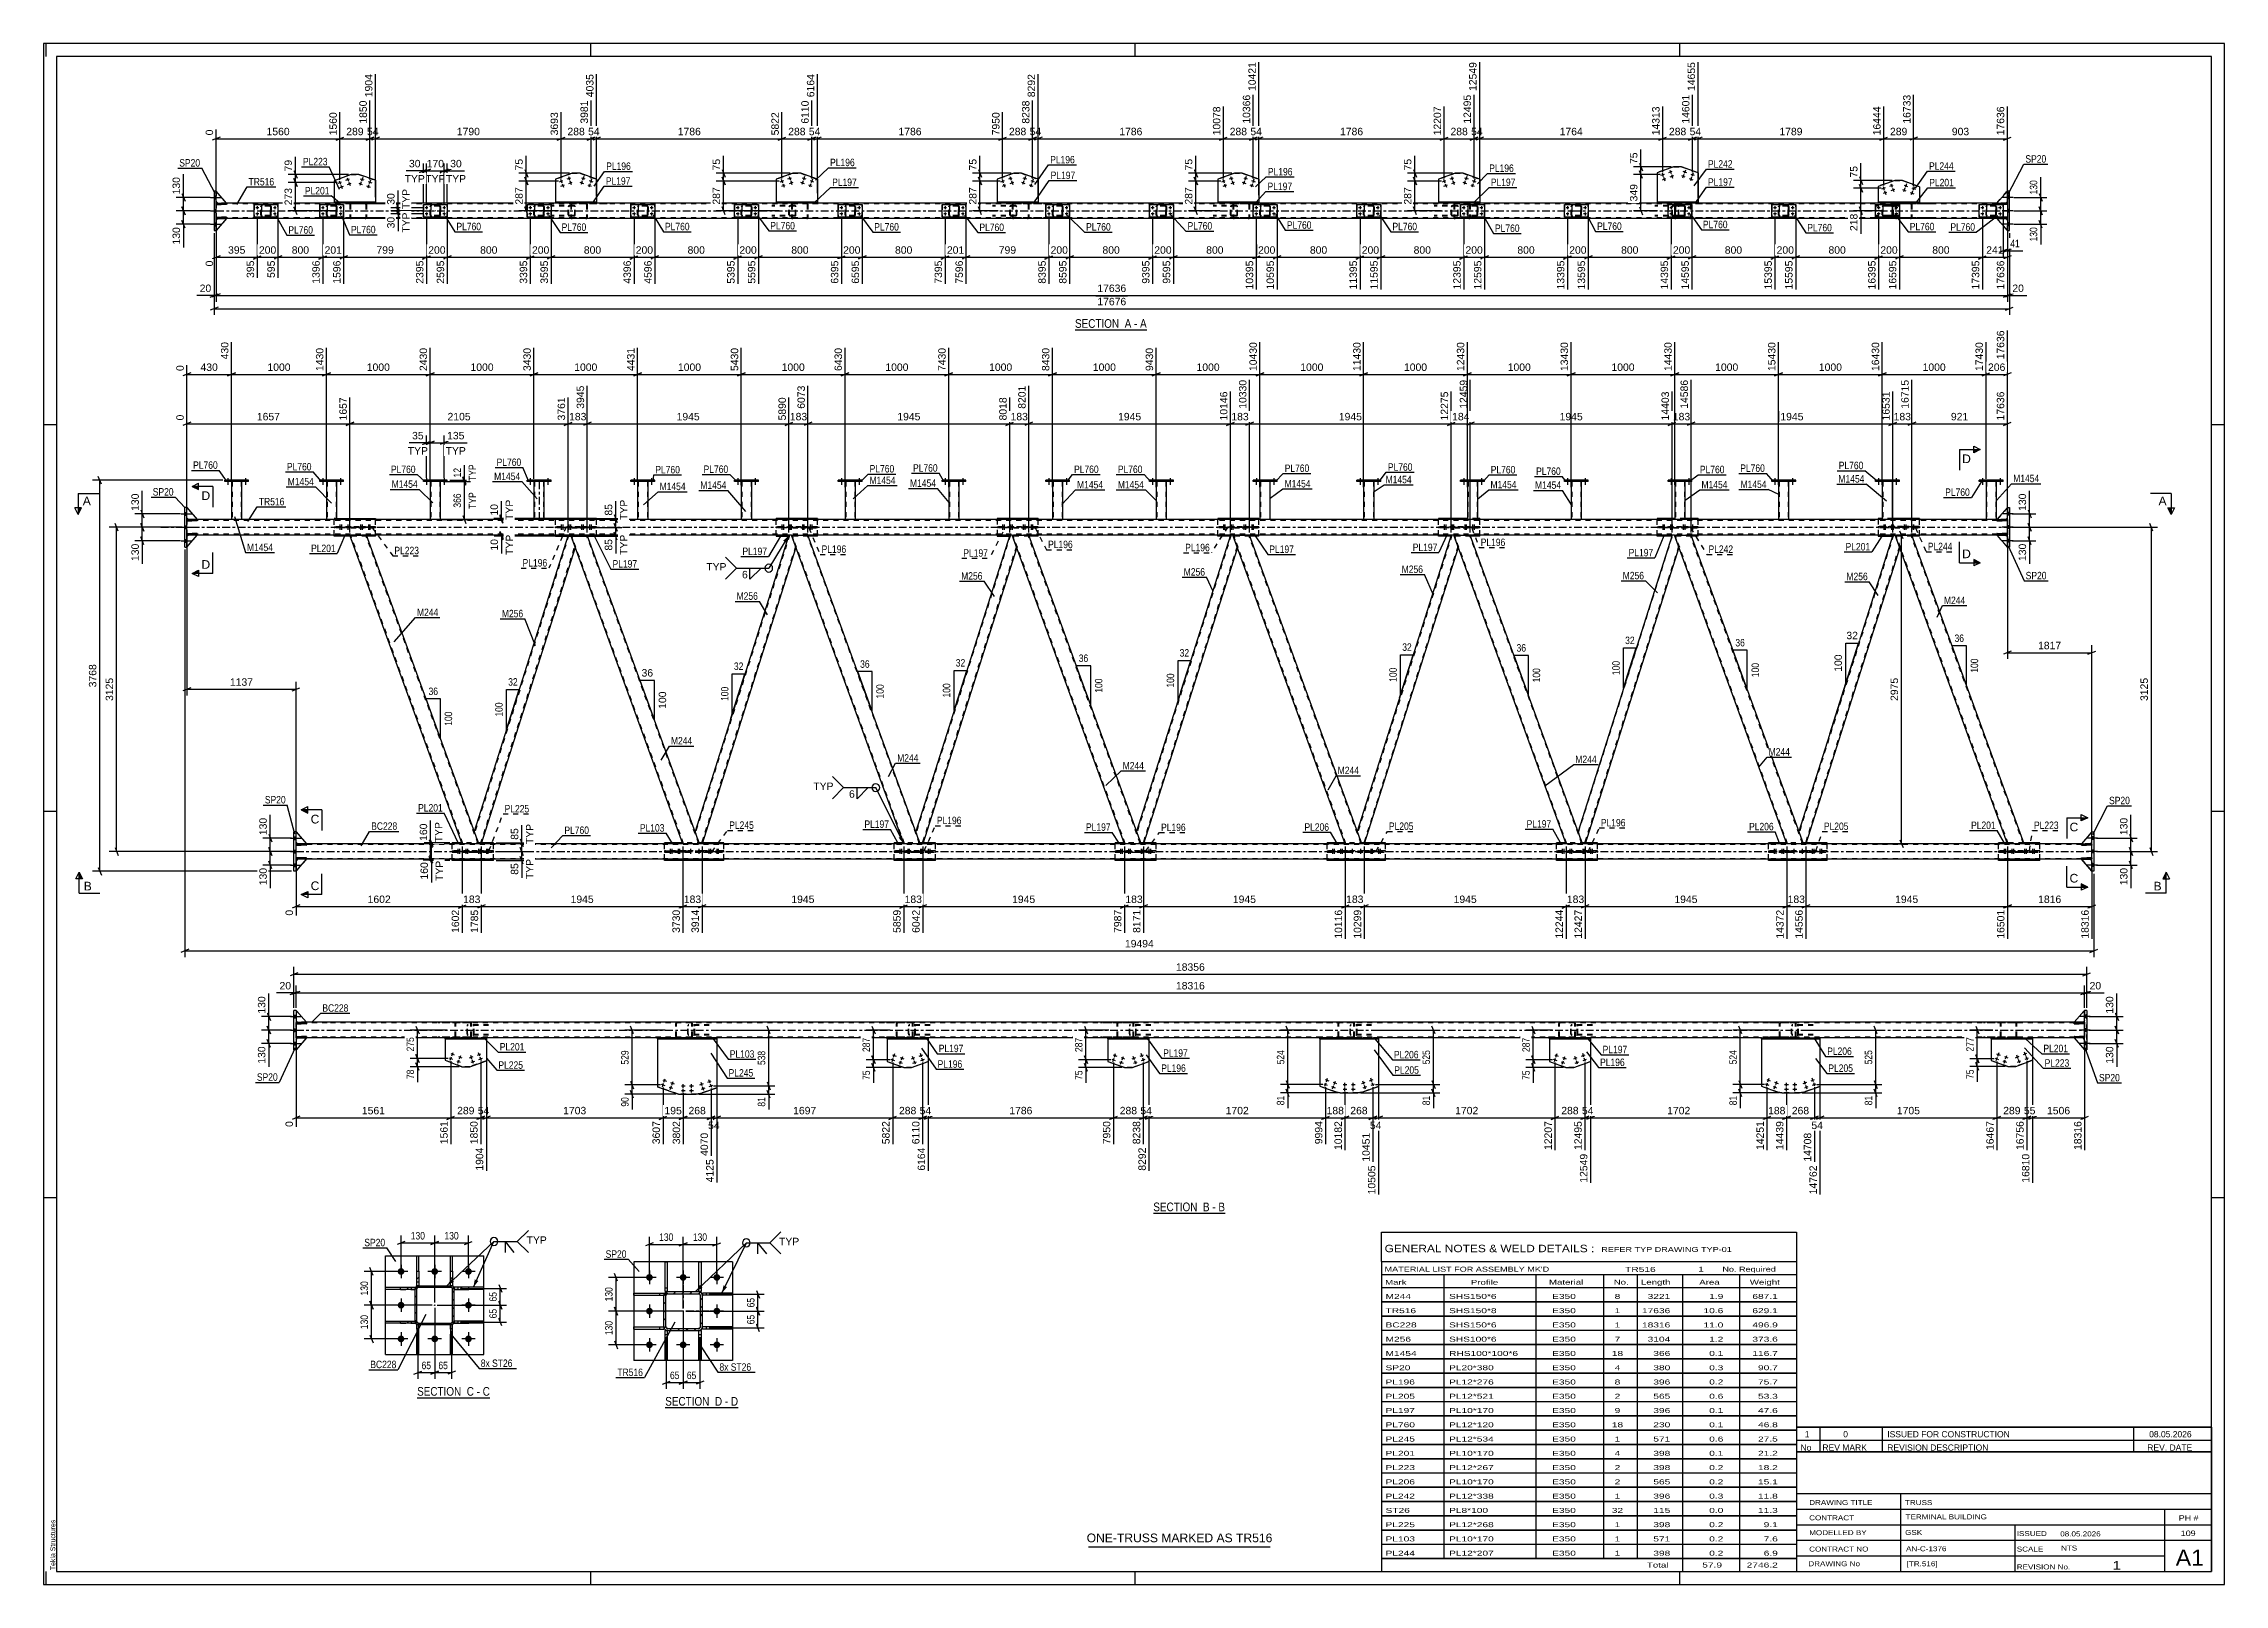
# Model space of a CAD drawing. Header units: millimetres. Extents: x -55 to 786, y -408 to 186.
import ezdxf

# ---------------------------------------------------------------- set-up
doc = ezdxf.new("R2010")
doc.units = ezdxf.units.MM
doc.linetypes.add('DXK_LINE_DOT2', pattern=[3.9198, 1.9599, -1.9599])
doc.linetypes.add('DXK_LINE_DOT3', pattern=[5.9187, 2.979, -0.9799, 0.9799, -0.9799])
doc.styles.add('Arial', font='ARIAL.TTF', dxfattribs={"height": 0.2})
doc.styles.add('Arial Narrow', font='ARIALN.TTF', dxfattribs={"height": 0.2})

# ---------------------------------------------------------------- blocks, each defined once
blk = doc.blocks.new('Unknown-318893114-1115')
at = {"color": 5, "linetype": 'Continuous'}
for p, q in [((785.92, 186.47), (-55.08, 186.47)), ((-55.08, 186.47), (-55.08, -407.53)), ((-54.08, 181.47), (-54.08, 186.47)), ((155.92, 181.47), (155.92, 186.47)), ((365.92, 181.47), (365.92, 186.47)), ((575.92, 181.47), (575.92, 186.47)), ((785.92, -407.53), (785.92, 186.47)), ((780.92, 181.47), (-50.08, 181.47)), ((-50.08, 181.47), (-50.08, -402.53)), ((780.92, -402.53), (780.92, 181.47)), ((-50.08, 39.47), (-55.08, 39.47)), ((785.92, 39.47), (780.92, 39.47)), ((-50.08, -109.53), (-55.08, -109.53)), ((785.92, -109.53), (780.92, -109.53)), ((-50.08, -258.53), (-55.08, -258.53)), ((785.92, -258.53), (780.92, -258.53)), ((-54.08, -407.53), (-54.08, -402.53)), ((-50.08, -402.53), (780.92, -402.53)), ((155.92, -407.53), (155.92, -402.53)), ((365.92, -407.53), (365.92, -402.53)), ((575.92, -407.53), (575.92, -402.53)), ((-55.08, -407.53), (785.92, -407.53))]:
    blk.add_line(p, q, dxfattribs=at)
at = {"color": 174, "linetype": 'Continuous', "style": 'Arial'}
blk.add_text('Tekla Structures', height=1.9102, rotation=90, dxfattribs=at).set_placement((-50.58, -402.03))
blk = doc.blocks.new('Unknown-318893114-12 - 4605')
at = {"color": 6, "linetype": 'Continuous'}
blk.add_line((342.67, 76.16), (370.32, 76.16), dxfattribs=at)
at = {"color": 0, "linetype": 'Continuous'}
blk.add_wipeout([(360.78, 76.91), (360.78, 80.41), (342.67, 80.41), (342.67, 76.91)], dxfattribs=at)
blk.add_wipeout([(364.38, 76.91), (364.38, 80.41), (361.83, 80.41), (361.83, 76.91)], dxfattribs=at)
at = {"color": 7, "linetype": 'Continuous', "style": 'Arial Narrow'}
blk.add_text('SECTION ', height=3.34, dxfattribs=at).set_placement((342.67, 76.91))
at = {"color": 0, "linetype": 'Continuous'}
blk.add_wipeout([(366.71, 76.91), (366.71, 80.41), (365.43, 80.41), (365.43, 76.91)], dxfattribs=at)
blk.add_wipeout([(370.32, 76.91), (370.32, 80.41), (367.76, 80.41), (367.76, 76.91)], dxfattribs=at)
at = {"color": 7, "linetype": 'Continuous', "style": 'Arial Narrow'}
for s, p in [('A', (361.83, 76.91)), ('-', (365.43, 76.91)), ('A', (367.76, 76.91))]:
    blk.add_text(s, height=3.34, dxfattribs=at).set_placement(p)
blk = doc.blocks.new('Unknown-318893114-13 - 5914')
at = {"color": 6, "linetype": 'Continuous'}
blk.add_line((184.65, -339.38), (212.72, -339.38), dxfattribs=at)
at = {"color": 0, "linetype": 'Continuous'}
blk.add_wipeout([(202.76, -338.63), (202.76, -335.13), (184.65, -335.13), (184.65, -338.63)], dxfattribs=at)
blk.add_wipeout([(206.58, -338.63), (206.58, -335.13), (203.81, -335.13), (203.81, -338.63)], dxfattribs=at)
at = {"color": 7, "linetype": 'Continuous', "style": 'Arial Narrow'}
blk.add_text('SECTION ', height=3.34, dxfattribs=at).set_placement((184.65, -338.63))
at = {"color": 0, "linetype": 'Continuous'}
blk.add_wipeout([(208.91, -338.63), (208.91, -335.13), (207.63, -335.13), (207.63, -338.63)], dxfattribs=at)
blk.add_wipeout([(212.72, -338.63), (212.72, -335.13), (209.96, -335.13), (209.96, -338.63)], dxfattribs=at)
at = {"color": 7, "linetype": 'Continuous', "style": 'Arial Narrow'}
for s, p in [('D', (203.81, -338.63)), ('D', (209.96, -338.63)), ('-', (207.63, -338.63))]:
    blk.add_text(s, height=3.34, dxfattribs=at).set_placement(p)
blk = doc.blocks.new('Unknown-318893114-16 - 1231')
at = {"color": 6, "linetype": 'Continuous'}
blk.add_line((88.95, -335.55), (117.02, -335.55), dxfattribs=at)
at = {"color": 0, "linetype": 'Continuous'}
blk.add_wipeout([(107.05, -334.8), (107.05, -331.3), (88.95, -331.3), (88.95, -334.8)], dxfattribs=at)
blk.add_wipeout([(110.87, -334.8), (110.87, -331.3), (108.1, -331.3), (108.1, -334.8)], dxfattribs=at)
at = {"color": 7, "linetype": 'Continuous', "style": 'Arial Narrow'}
blk.add_text('SECTION ', height=3.34, dxfattribs=at).set_placement((88.95, -334.8))
at = {"color": 0, "linetype": 'Continuous'}
blk.add_wipeout([(113.2, -334.8), (113.2, -331.3), (111.92, -331.3), (111.92, -334.8)], dxfattribs=at)
blk.add_wipeout([(117.02, -334.8), (117.02, -331.3), (114.25, -331.3), (114.25, -334.8)], dxfattribs=at)
at = {"color": 7, "linetype": 'Continuous', "style": 'Arial Narrow'}
for s, p in [('C', (108.1, -334.8)), ('-', (111.92, -334.8)), ('C', (114.25, -334.8))]:
    blk.add_text(s, height=3.34, dxfattribs=at).set_placement(p)
blk = doc.blocks.new('Unknown-318893114-17 - 1630')
at = {"color": 6, "linetype": 'Continuous'}
blk.add_line((372.88, -264.42), (400.52, -264.42), dxfattribs=at)
at = {"color": 0, "linetype": 'Continuous'}
blk.add_wipeout([(390.98, -263.67), (390.98, -260.17), (372.88, -260.17), (372.88, -263.67)], dxfattribs=at)
blk.add_wipeout([(394.59, -263.67), (394.59, -260.17), (392.03, -260.17), (392.03, -263.67)], dxfattribs=at)
at = {"color": 7, "linetype": 'Continuous', "style": 'Arial Narrow'}
blk.add_text('SECTION ', height=3.34, dxfattribs=at).set_placement((372.88, -263.67))
at = {"color": 0, "linetype": 'Continuous'}
blk.add_wipeout([(396.92, -263.67), (396.92, -260.17), (395.64, -260.17), (395.64, -263.67)], dxfattribs=at)
blk.add_wipeout([(400.52, -263.67), (400.52, -260.17), (397.97, -260.17), (397.97, -263.67)], dxfattribs=at)
at = {"color": 7, "linetype": 'Continuous', "style": 'Arial Narrow'}
for s, p in [('B', (392.03, -263.67)), ('B', (397.97, -263.67)), ('-', (395.64, -263.67))]:
    blk.add_text(s, height=3.34, dxfattribs=at).set_placement(p)
blk = doc.blocks.new('Part-318893114-2725 - 2647')
at = {"color": 2, "linetype": 'Continuous'}
for p, q in [((613.99, 17.64), (613.98, 3)), ((617.98, 3), (617.99, 17.64))]:
    blk.add_line(p, q, dxfattribs=at)
at = {"color": 7, "linetype": 'DXK_LINE_DOT2'}
for p, q in [((617.99, 17.64), (613.99, 17.64)), ((614.23, 17.64), (614.22, 3)), ((617.75, 17.64), (617.74, 3)), ((617.98, 3), (613.98, 3)), ((617.98, 3), (617.98, 3)), ((617.98, 3), (617.98, 3))]:
    blk.add_line(p, q, dxfattribs=at)
blk = doc.blocks.new('Part-318893114-2878 - 2647')
at = {"color": 2, "linetype": 'Continuous'}
for p, q in [((276.48, -121.59), (272.97, -121.59)), ((272.97, -122), (272.97, -121.59)), ((288.82, -121.59), (284.09, -121.59)), ((288.82, -122), (288.82, -121.59)), ((272.97, -128.39), (272.97, -128)), ((288.82, -128.39), (272.97, -128.39)), ((288.82, -128.39), (288.82, -128))]:
    blk.add_line(p, q, dxfattribs=at)
at = {"color": 7, "linetype": 'DXK_LINE_DOT2'}
for p, q in [((272.97, -128), (272.97, -122)), ((284.09, -121.59), (276.48, -121.59)), ((288.82, -128), (288.82, -122))]:
    blk.add_line(p, q, dxfattribs=at)
blk = doc.blocks.new('Bolt-318893114-2693 - 2647')
at = {"color": 1, "linetype": 'DXK_LINE_DOT2'}
for p, q in [((58.83, 0.23), (58.83, -0.25)), ((59.19, 1.03), (59.19, -2.17)), ((59.48, 0.23), (59.48, -0.25)), ((59.55, 0.23), (59.55, -0.25)), ((59.84, 1.03), (59.84, -2.17)), ((60.2, 0.23), (60.2, -0.25)), ((61.82, 0.23), (61.82, -0.25)), ((62.18, 1.03), (62.18, -2.17)), ((62.47, 0.23), (62.47, -0.25)), ((62.54, 0.23), (62.54, -0.25)), ((62.83, 1.03), (62.83, -2.17)), ((63.19, 0.23), (63.19, -0.25))]:
    blk.add_line(p, q, dxfattribs=at)
blk = doc.blocks.new('Part-318893114-2665 - 2647')
at = {"color": 2, "linetype": 'Continuous'}
for p, q in [((213.99, 17.64), (213.99, 3)), ((217.99, 3), (217.99, 17.64))]:
    blk.add_line(p, q, dxfattribs=at)
at = {"color": 7, "linetype": 'DXK_LINE_DOT2'}
for p, q in [((217.99, 17.64), (213.99, 17.64)), ((214.23, 17.64), (214.23, 3)), ((217.75, 17.64), (217.75, 3)), ((217.99, 3), (213.99, 3)), ((217.99, 3), (217.99, 3)), ((217.99, 3), (217.99, 3))]:
    blk.add_line(p, q, dxfattribs=at)
blk = doc.blocks.new('Bolt-318893114-2713 - 2647')
at = {"linetype": 'Continuous'}
for points in [[(492.31, 17.64), (492.87, 17.64), (492.87, 18.12), (492.31, 18.12)], [(492.31, 17.64), (492.87, 17.64), (492.87, 18.12), (492.31, 18.12)], [(499.11, 17.64), (499.67, 17.64), (499.67, 18.12), (499.11, 18.12)], [(499.11, 17.64), (499.67, 17.64), (499.67, 18.12), (499.11, 18.12)]]:
    blk.add_hatch(color=1, dxfattribs=at).paths.add_polyline_path(points)
at = {"color": 1, "linetype": 'Continuous'}
for p, q in [((492.31, 18.12), (492.31, 17.64)), ((492.31, 18.12), (492.31, 17.64)), ((492.59, 18.92), (492.59, 16.4)), ((492.59, 18.92), (492.59, 16.4)), ((492.87, 18.12), (492.87, 17.64)), ((492.87, 18.12), (492.87, 17.64)), ((499.11, 18.12), (499.11, 17.64)), ((499.11, 18.12), (499.11, 17.64)), ((499.39, 18.92), (499.39, 16.4)), ((499.39, 18.92), (499.39, 16.4)), ((499.67, 18.12), (499.67, 17.64)), ((499.67, 18.12), (499.67, 17.64))]:
    blk.add_line(p, q, dxfattribs=at)
blk = doc.blocks.new('Bolt-318893114-2649 - 2647')
at = {"linetype": 'Continuous'}
for points in [[(692.31, 17.64), (692.87, 17.64), (692.87, 18.12), (692.31, 18.12)], [(692.31, 17.64), (692.87, 17.64), (692.87, 18.12), (692.31, 18.12)], [(699.11, 17.64), (699.67, 17.64), (699.67, 18.12), (699.11, 18.12)], [(699.11, 17.64), (699.67, 17.64), (699.67, 18.12), (699.11, 18.12)]]:
    blk.add_hatch(color=1, dxfattribs=at).paths.add_polyline_path(points)
at = {"color": 1, "linetype": 'Continuous'}
for p, q in [((692.31, 18.12), (692.31, 17.64)), ((692.31, 18.12), (692.31, 17.64)), ((692.59, 18.92), (692.59, 16.4)), ((692.59, 18.92), (692.59, 16.4)), ((692.87, 18.12), (692.87, 17.64)), ((692.87, 18.12), (692.87, 17.64)), ((699.11, 18.12), (699.11, 17.64)), ((699.11, 18.12), (699.11, 17.64)), ((699.39, 18.92), (699.39, 16.4)), ((699.39, 18.92), (699.39, 16.4)), ((699.67, 18.12), (699.67, 17.64)), ((699.67, 18.12), (699.67, 17.64))]:
    blk.add_line(p, q, dxfattribs=at)
blk = doc.blocks.new('Bolt-318893114-2714 - 2647')
at = {"color": 1, "linetype": 'DXK_LINE_DOT2'}
for p, q in [((484.68, 0.23), (484.68, -0.25)), ((485.04, 1.03), (485.04, -2.17)), ((485.28, 0.23), (485.28, -0.25)), ((485.4, 0.23), (485.4, -0.25)), ((485.64, 1.03), (485.64, -2.17)), ((486, 0.23), (486, -0.25)), ((487.7, 0.23), (487.7, -0.25)), ((488.06, 1.03), (488.06, -2.17)), ((488.3, 0.23), (488.3, -0.25)), ((488.42, 0.23), (488.42, -0.25)), ((488.66, 1.03), (488.66, -2.17)), ((489.02, 0.23), (489.02, -0.25))]:
    blk.add_line(p, q, dxfattribs=at)
blk = doc.blocks.new('Part-318893114-2654 - 2647')
at = {"color": 2, "linetype": 'Continuous'}
for p, q in [((691.39, 17.64), (691.39, 18.12)), ((700.59, 18.12), (691.39, 18.12)), ((700.59, 17.64), (691.39, 17.64)), ((700.59, 17.64), (700.59, 18.12))]:
    blk.add_line(p, q, dxfattribs=at)
blk = doc.blocks.new('Part-318893114-2659 - 2647')
at = {"color": 2, "linetype": 'Continuous'}
for p, q in [((693.99, 17.64), (693.99, 3)), ((697.99, 3), (697.99, 17.64))]:
    blk.add_line(p, q, dxfattribs=at)
at = {"color": 7, "linetype": 'DXK_LINE_DOT2'}
for p, q in [((697.99, 17.64), (693.99, 17.64)), ((694.23, 17.64), (694.23, 3)), ((697.75, 17.64), (697.75, 3)), ((697.99, 3), (693.99, 3)), ((697.99, 3), (697.99, 3)), ((697.99, 3), (697.99, 3))]:
    blk.add_line(p, q, dxfattribs=at)
blk = doc.blocks.new('Part-318893114-2730 - 2647')
at = {"color": 2, "linetype": 'Continuous'}
for p, q in [((611.39, 17.64), (611.39, 18.12)), ((620.59, 18.12), (611.39, 18.12)), ((620.59, 17.64), (611.39, 17.64)), ((620.59, 17.64), (620.59, 18.12))]:
    blk.add_line(p, q, dxfattribs=at)
blk = doc.blocks.new('Bolt-318893114-2666 - 2647')
at = {"color": 1, "linetype": 'DXK_LINE_DOT2'}
for p, q in [((112.3, -124.75), (112.3, -125.23)), ((112.66, -123.95), (112.66, -127.15)), ((112.9, -124.75), (112.9, -125.23)), ((113.02, -124.75), (113.02, -125.23)), ((113.26, -123.95), (113.26, -127.15)), ((113.62, -124.75), (113.62, -125.23)), ((115.31, -124.75), (115.31, -125.23)), ((115.67, -123.95), (115.67, -127.15)), ((115.91, -124.75), (115.91, -125.23)), ((116.03, -124.75), (116.03, -125.23)), ((116.27, -123.95), (116.27, -127.15)), ((116.63, -124.75), (116.63, -125.23))]:
    blk.add_line(p, q, dxfattribs=at)
blk = doc.blocks.new('Bolt-318893114-2667 - 2647')
at = {"color": 1, "linetype": 'DXK_LINE_DOT2'}
for p, q in [((359.91, -124.75), (359.91, -125.23)), ((360.27, -123.95), (360.27, -126.95)), ((360.51, -124.75), (360.51, -125.23)), ((360.63, -124.75), (360.63, -125.23)), ((360.87, -123.95), (360.87, -126.95)), ((361.23, -124.75), (361.23, -125.23)), ((362.92, -124.75), (362.92, -125.23)), ((363.28, -123.95), (363.28, -126.95)), ((363.53, -124.75), (363.53, -125.23)), ((363.64, -124.75), (363.64, -125.23)), ((363.89, -123.95), (363.89, -126.95)), ((364.25, -124.75), (364.25, -125.23))]:
    blk.add_line(p, q, dxfattribs=at)
blk = doc.blocks.new('Bolt-318893114-2668 - 2647')
at = {"color": 1, "linetype": 'DXK_LINE_DOT2'}
for p, q in [((367.82, -124.75), (367.82, -125.23)), ((368.18, -123.95), (368.18, -127.15)), ((368.42, -124.75), (368.42, -125.23)), ((368.54, -124.75), (368.54, -125.23)), ((368.78, -123.95), (368.78, -127.15)), ((369.14, -124.75), (369.14, -125.23)), ((370.83, -124.75), (370.83, -125.23)), ((371.19, -123.95), (371.19, -127.15)), ((371.43, -124.75), (371.43, -125.23)), ((371.55, -124.75), (371.55, -125.23)), ((371.79, -123.95), (371.79, -127.15)), ((372.15, -124.75), (372.15, -125.23))]:
    blk.add_line(p, q, dxfattribs=at)
blk = doc.blocks.new('Bolt-318893114-2669 - 2647')
at = {"color": 1, "linetype": 'DXK_LINE_DOT2'}
for p, q in [((282.68, -124.75), (282.68, -125.23)), ((283.04, -123.95), (283.04, -127.15)), ((283.28, -124.75), (283.28, -125.23)), ((283.4, -124.75), (283.4, -125.23)), ((283.64, -123.95), (283.64, -127.15)), ((284, -124.75), (284, -125.23)), ((285.7, -124.75), (285.7, -125.23)), ((286.06, -123.95), (286.06, -127.15)), ((286.3, -124.75), (286.3, -125.23)), ((286.42, -124.75), (286.42, -125.23)), ((286.66, -123.95), (286.66, -127.15)), ((287.02, -124.75), (287.02, -125.23))]:
    blk.add_line(p, q, dxfattribs=at)
blk = doc.blocks.new('Part-318893114-3061 - 2647')
at = {"color": 2, "linetype": 'Continuous'}
for p, q in [((652.36, 3.41), (652.36, 3)), ((653.98, 3.41), (652.36, 3.41)), ((668.28, 3.41), (657.98, 3.41)), ((668.28, 3.41), (668.28, 3)), ((652.36, -3), (652.36, -3.39)), ((652.36, -3.39), (657.91, -3.39)), ((668.28, -3.39), (665.51, -3.39)), ((668.28, -3.39), (668.28, -3))]:
    blk.add_line(p, q, dxfattribs=at)
at = {"color": 7, "linetype": 'DXK_LINE_DOT2'}
for p, q in [((652.36, 3), (652.36, -3)), ((657.98, 3.41), (653.98, 3.41)), ((668.28, -3), (668.28, 3)), ((665.51, -3.39), (657.91, -3.39))]:
    blk.add_line(p, q, dxfattribs=at)
blk = doc.blocks.new('Part-318893114-2674 - 2647')
at = {"color": 2, "linetype": 'Continuous'}
for p, q in [((531.39, 17.64), (531.39, 18.12)), ((540.59, 18.12), (531.39, 18.12)), ((540.59, 17.64), (531.39, 17.64)), ((540.59, 17.64), (540.59, 18.12))]:
    blk.add_line(p, q, dxfattribs=at)
blk = doc.blocks.new('Part-318893114-2856 - 2647')
at = {"color": 2, "linetype": 'Continuous'}
for p, q in [((0.76, -3), (0.16, -3.6)), ((0.16, -7.6), (4.16, -3)), ((4.16, -3), (0.76, -3))]:
    blk.add_line(p, q, dxfattribs=at)
at = {"color": 7, "linetype": 'DXK_LINE_DOT2'}
blk.add_line((0.16, -3.6), (0.16, -7.6), dxfattribs=at)
blk = doc.blocks.new('Bolt-318893114-2743 - 2647')
at = {"linetype": 'Continuous'}
for points in [[(612.31, 17.64), (612.87, 17.64), (612.87, 18.12), (612.31, 18.12)], [(612.31, 17.64), (612.87, 17.64), (612.87, 18.12), (612.31, 18.12)], [(619.11, 17.64), (619.67, 17.64), (619.67, 18.12), (619.11, 18.12)], [(619.11, 17.64), (619.67, 17.64), (619.67, 18.12), (619.11, 18.12)]]:
    blk.add_hatch(color=1, dxfattribs=at).paths.add_polyline_path(points)
at = {"color": 1, "linetype": 'Continuous'}
for p, q in [((612.31, 18.12), (612.31, 17.64)), ((612.31, 18.12), (612.31, 17.64)), ((612.59, 18.92), (612.59, 16.4)), ((612.59, 18.92), (612.59, 16.4)), ((612.87, 18.12), (612.87, 17.64)), ((612.87, 18.12), (612.87, 17.64)), ((619.11, 18.12), (619.11, 17.64)), ((619.11, 18.12), (619.11, 17.64)), ((619.39, 18.92), (619.39, 16.4)), ((619.39, 18.92), (619.39, 16.4)), ((619.67, 18.12), (619.67, 17.64)), ((619.67, 18.12), (619.67, 17.64))]:
    blk.add_line(p, q, dxfattribs=at)
blk = doc.blocks.new('Part-318893114-2679 - 2647')
at = {"color": 2, "linetype": 'Continuous'}
for p, q in [((573.99, 17.64), (573.99, 3)), ((577.99, 3), (577.99, 17.64))]:
    blk.add_line(p, q, dxfattribs=at)
at = {"color": 7, "linetype": 'DXK_LINE_DOT2'}
for p, q in [((577.99, 17.64), (573.99, 17.64)), ((574.23, 17.64), (574.23, 3)), ((577.75, 17.64), (577.75, 3)), ((577.99, 3), (573.99, 3)), ((577.99, 3), (577.99, 3)), ((577.99, 3), (577.99, 3))]:
    blk.add_line(p, q, dxfattribs=at)
blk = doc.blocks.new('Bolt-318893114-2685 - 2647')
at = {"linetype": 'Continuous'}
for points in [[(42.27, -120.32), (42.27, -119.28), (41.47, -119.28), (41.47, -120.32)], [(42.27, -120.32), (42.27, -119.28), (41.47, -119.28), (41.47, -120.32)], [(42.27, -120.32), (42.27, -119.28), (41.47, -119.28), (41.47, -120.32)], [(42.27, -125.52), (42.27, -124.48), (41.47, -124.48), (41.47, -125.52)], [(42.27, -125.52), (42.27, -124.48), (41.47, -124.48), (41.47, -125.52)], [(42.27, -130.72), (42.27, -129.68), (41.47, -129.68), (41.47, -130.72)], [(42.27, -130.72), (42.27, -129.68), (41.47, -129.68), (41.47, -130.72)], [(42.27, -130.72), (42.27, -129.68), (41.47, -129.68), (41.47, -130.72)]]:
    blk.add_hatch(color=1, dxfattribs=at).paths.add_polyline_path(points)
at = {"color": 1, "linetype": 'Continuous'}
for p, q in [((40.07, -119.8), (44.27, -119.8)), ((40.07, -119.8), (44.27, -119.8)), ((40.07, -119.8), (44.27, -119.8)), ((40.07, -125), (44.27, -125)), ((40.07, -125), (44.27, -125)), ((41.47, -119.28), (42.27, -119.28)), ((41.47, -119.28), (42.27, -119.28)), ((41.47, -119.28), (42.27, -119.28)), ((41.47, -120.32), (42.27, -120.32)), ((41.47, -120.32), (42.27, -120.32)), ((41.47, -120.32), (42.27, -120.32)), ((41.47, -124.48), (42.27, -124.48)), ((41.47, -124.48), (42.27, -124.48)), ((41.47, -125.52), (42.27, -125.52)), ((41.47, -125.52), (42.27, -125.52)), ((40.07, -130.2), (44.27, -130.2)), ((40.07, -130.2), (44.27, -130.2)), ((40.07, -130.2), (44.27, -130.2)), ((41.47, -129.68), (42.27, -129.68)), ((41.47, -129.68), (42.27, -129.68)), ((41.47, -129.68), (42.27, -129.68)), ((41.47, -130.72), (42.27, -130.72)), ((41.47, -130.72), (42.27, -130.72)), ((41.47, -130.72), (42.27, -130.72))]:
    blk.add_line(p, q, dxfattribs=at)
blk = doc.blocks.new('Part-318893114-3013 - 2647')
at = {"color": 7, "linetype": 'DXK_LINE_DOT2'}
for p, q in [((184.4, -124.75), (207.26, -124.75)), ((192.55, -124.75), (184.4, -124.75)), ((184.4, -124.75), (184.4, -124.75)), ((184.4, -124.75), (184.4, -125.23)), ((184.4, -125.23), (207.26, -125.23)), ((192.55, -125.23), (184.4, -125.23)), ((199.35, -124.75), (192.55, -124.75)), ((192.55, -124.75), (192.55, -125.23)), ((192.55, -125.23), (199.35, -125.23)), ((200.85, -124.75), (199.35, -124.75)), ((199.35, -124.75), (199.35, -125.23)), ((199.35, -125.23), (200.85, -125.23)), ((207.26, -124.75), (200.85, -124.75)), ((200.85, -124.75), (200.85, -125.23)), ((200.85, -125.23), (207.26, -125.23)), ((207.26, -124.75), (207.26, -124.75)), ((207.26, -125.23), (207.26, -124.75))]:
    blk.add_line(p, q, dxfattribs=at)
blk = doc.blocks.new('Bolt-318893114-2686 - 2647')
at = {"color": 1, "linetype": 'DXK_LINE_DOT2'}
for p, q in [((700.58, -124.75), (700.58, -125.23)), ((700.94, -123.95), (700.94, -126.95)), ((701.18, -124.75), (701.18, -125.23)), ((701.3, -124.75), (701.3, -125.23)), ((701.54, -123.95), (701.54, -126.95)), ((701.9, -124.75), (701.9, -125.23)), ((703.6, -124.75), (703.6, -125.23)), ((703.96, -123.95), (703.96, -126.95)), ((704.2, -124.75), (704.2, -125.23)), ((704.32, -124.75), (704.32, -125.23)), ((704.56, -123.95), (704.56, -126.95)), ((704.92, -124.75), (704.92, -125.23))]:
    blk.add_line(p, q, dxfattribs=at)
blk = doc.blocks.new('Part-318893114-2698 - 2647')
at = {"color": 2, "linetype": 'Continuous'}
for p, q in [((142.34, 3), (142.34, 3.39)), ((158.19, 3.39), (142.34, 3.39)), ((158.19, 3.39), (158.19, 3)), ((142.34, -3), (142.34, -3.41)), ((142.34, -3.41), (147.1, -3.41)), ((158.19, -3.41), (154.71, -3.41)), ((158.19, -3.41), (158.19, -3))]:
    blk.add_line(p, q, dxfattribs=at)
at = {"color": 7, "linetype": 'DXK_LINE_DOT2'}
for p, q in [((142.34, -3), (142.34, 3)), ((158.19, 3), (158.19, 2.95)), ((158.19, -3), (158.19, 2.95)), ((154.71, -3.41), (147.1, -3.41))]:
    blk.add_line(p, q, dxfattribs=at)
blk = doc.blocks.new('Bolt-318893114-2699 - 2647')
at = {"linetype": 'Continuous'}
for points in [[(15.69, 17.64), (16.25, 17.64), (16.25, 18.12), (15.69, 18.12)], [(15.69, 17.64), (16.25, 17.64), (16.25, 18.12), (15.69, 18.12)], [(22.49, 17.64), (23.05, 17.64), (23.05, 18.12), (22.49, 18.12)], [(22.49, 17.64), (23.05, 17.64), (23.05, 18.12), (22.49, 18.12)]]:
    blk.add_hatch(color=1, dxfattribs=at).paths.add_polyline_path(points)
at = {"color": 1, "linetype": 'Continuous'}
for p, q in [((15.69, 18.12), (15.69, 17.64)), ((15.69, 18.12), (15.69, 17.64)), ((15.97, 18.92), (15.97, 16.4)), ((15.97, 18.92), (15.97, 16.4)), ((16.25, 18.12), (16.25, 17.64)), ((16.25, 18.12), (16.25, 17.64)), ((22.49, 18.12), (22.49, 17.64)), ((22.49, 18.12), (22.49, 17.64)), ((22.77, 18.92), (22.77, 16.4)), ((22.77, 18.92), (22.77, 16.4)), ((23.05, 18.12), (23.05, 17.64)), ((23.05, 18.12), (23.05, 17.64))]:
    blk.add_line(p, q, dxfattribs=at)
blk = doc.blocks.new('Bolt-318893114-2700 - 2647')
at = {"color": 1, "linetype": 'DXK_LINE_DOT2'}
for p, q in [((66.78, 0.23), (66.78, -0.25)), ((67.14, 1.03), (67.14, -1.97)), ((67.38, 0.23), (67.38, -0.25)), ((67.5, 0.23), (67.5, -0.25)), ((67.74, 1.03), (67.74, -1.97)), ((68.1, 0.23), (68.1, -0.25)), ((69.8, 0.23), (69.8, -0.25)), ((70.16, 1.03), (70.16, -1.97)), ((70.4, 0.23), (70.4, -0.25)), ((70.52, 0.23), (70.52, -0.25)), ((70.76, 1.03), (70.76, -1.97)), ((71.12, 0.23), (71.12, -0.25))]:
    blk.add_line(p, q, dxfattribs=at)
blk = doc.blocks.new('Part-318893114-2822 - 2647')
at = {"color": 2, "linetype": 'Continuous'}
for p, q in [((276.63, -122), (233.31, -3)), ((233.31, -3), (239.7, -3)), ((283.01, -122), (239.7, -3)), ((282.97, -122), (276.63, -122)), ((283.01, -122), (282.97, -122))]:
    blk.add_line(p, q, dxfattribs=at)
at = {"color": 7, "linetype": 'DXK_LINE_DOT2'}
for p, q in [((276.88, -122), (233.57, -3)), ((282.76, -122), (239.44, -3))]:
    blk.add_line(p, q, dxfattribs=at)
blk = doc.blocks.new('Bolt-318893114-2701 - 2647')
at = {"linetype": 'Continuous'}
for points in [[(52.32, 17.64), (52.88, 17.64), (52.88, 18.12), (52.32, 18.12)], [(52.32, 17.64), (52.88, 17.64), (52.88, 18.12), (52.32, 18.12)], [(59.12, 17.64), (59.68, 17.64), (59.68, 18.12), (59.12, 18.12)], [(59.12, 17.64), (59.68, 17.64), (59.68, 18.12), (59.12, 18.12)]]:
    blk.add_hatch(color=1, dxfattribs=at).paths.add_polyline_path(points)
at = {"color": 1, "linetype": 'Continuous'}
for p, q in [((52.32, 18.12), (52.32, 17.64)), ((52.32, 18.12), (52.32, 17.64)), ((52.6, 18.92), (52.6, 16.4)), ((52.6, 18.92), (52.6, 16.4)), ((52.88, 18.12), (52.88, 17.64)), ((52.88, 18.12), (52.88, 17.64)), ((59.12, 18.12), (59.12, 17.64)), ((59.12, 18.12), (59.12, 17.64)), ((59.4, 18.92), (59.4, 16.4)), ((59.4, 18.92), (59.4, 16.4)), ((59.68, 18.12), (59.68, 17.64)), ((59.68, 18.12), (59.68, 17.64))]:
    blk.add_line(p, q, dxfattribs=at)
blk = doc.blocks.new('Part-318893114-2766 - 2647')
at = {"color": 2, "linetype": 'Continuous'}
for p, q in [((232.37, -3), (196.14, -117.23)), ((235.05, -7.77), (198.83, -122))]:
    blk.add_line(p, q, dxfattribs=at)
at = {"color": 7, "linetype": 'DXK_LINE_DOT2'}
for p, q in [((232.62, -3), (196.28, -117.6)), ((234.91, -7.4), (198.57, -122)), ((233.31, -3), (232.37, -3)), ((233.31, -3), (235.05, -7.77)), ((197.88, -122), (196.14, -117.23)), ((198.83, -122), (197.88, -122))]:
    blk.add_line(p, q, dxfattribs=at)
blk = doc.blocks.new('Bolt-318893114-2702 - 2647')
at = {"color": 1, "linetype": 'DXK_LINE_DOT2'}
for p, q in [((144.14, 0.23), (144.14, -0.25)), ((144.5, 1.03), (144.5, -2.17)), ((144.75, 0.23), (144.75, -0.25)), ((144.86, 0.23), (144.86, -0.25)), ((145.11, 1.03), (145.11, -2.17)), ((145.47, 0.23), (145.47, -0.25)), ((147.16, 0.23), (147.16, -0.25)), ((147.52, 1.03), (147.52, -2.17)), ((147.76, 0.23), (147.76, -0.25)), ((147.88, 0.23), (147.88, -0.25)), ((148.12, 1.03), (148.12, -2.17)), ((148.48, 0.23), (148.48, -0.25))]:
    blk.add_line(p, q, dxfattribs=at)
blk = doc.blocks.new('Bolt-318893114-2880 - 2647')
at = {"color": 1, "linetype": 'DXK_LINE_DOT2'}
for p, q in [((314.41, 0.23), (314.41, -0.25)), ((314.77, 1.03), (314.77, -2.17)), ((315.01, 0.23), (315.01, -0.25)), ((315.13, 0.23), (315.13, -0.25)), ((315.37, 1.03), (315.37, -2.17)), ((315.73, 0.23), (315.73, -0.25)), ((317.43, 0.23), (317.43, -0.25)), ((317.79, 1.03), (317.79, -2.17)), ((318.03, 0.23), (318.03, -0.25)), ((318.15, 0.23), (318.15, -0.25)), ((318.39, 1.03), (318.39, -2.17)), ((318.75, 0.23), (318.75, -0.25))]:
    blk.add_line(p, q, dxfattribs=at)
blk = doc.blocks.new('Bolt-318893114-2703 - 2647')
at = {"linetype": 'Continuous'}
for points in [[(92.31, 17.64), (92.87, 17.64), (92.87, 18.12), (92.31, 18.12)], [(92.31, 17.64), (92.87, 17.64), (92.87, 18.12), (92.31, 18.12)], [(99.11, 17.64), (99.67, 17.64), (99.67, 18.12), (99.11, 18.12)], [(99.11, 17.64), (99.67, 17.64), (99.67, 18.12), (99.11, 18.12)]]:
    blk.add_hatch(color=1, dxfattribs=at).paths.add_polyline_path(points)
at = {"color": 1, "linetype": 'Continuous'}
for p, q in [((92.31, 18.12), (92.31, 17.64)), ((92.31, 18.12), (92.31, 17.64)), ((92.59, 18.92), (92.59, 16.4)), ((92.59, 18.92), (92.59, 16.4)), ((92.87, 18.12), (92.87, 17.64)), ((92.87, 18.12), (92.87, 17.64)), ((99.11, 18.12), (99.11, 17.64)), ((99.11, 18.12), (99.11, 17.64)), ((99.39, 18.92), (99.39, 16.4)), ((99.39, 18.92), (99.39, 16.4)), ((99.67, 18.12), (99.67, 17.64)), ((99.67, 18.12), (99.67, 17.64))]:
    blk.add_line(p, q, dxfattribs=at)
blk = doc.blocks.new('Bolt-318893114-2704 - 2647')
at = {"color": 1, "linetype": 'DXK_LINE_DOT2'}
for p, q in [((407.45, 0.23), (407.45, -0.25)), ((407.81, 1.03), (407.81, -1.97)), ((408.06, 0.23), (408.06, -0.25)), ((408.17, 0.23), (408.17, -0.25)), ((408.42, 1.03), (408.42, -1.97)), ((408.78, 0.23), (408.78, -0.25)), ((410.47, 0.23), (410.47, -0.25)), ((410.83, 1.03), (410.83, -1.97)), ((411.07, 0.23), (411.07, -0.25)), ((411.19, 0.23), (411.19, -0.25)), ((411.43, 1.03), (411.43, -1.97)), ((411.79, 0.23), (411.79, -0.25))]:
    blk.add_line(p, q, dxfattribs=at)
blk = doc.blocks.new('Bolt-318893114-2705 - 2647')
at = {"linetype": 'Continuous'}
for points in [[(132.32, 17.64), (132.88, 17.64), (132.88, 18.12), (132.32, 18.12)], [(132.32, 17.64), (132.88, 17.64), (132.88, 18.12), (132.32, 18.12)], [(139.12, 17.64), (139.68, 17.64), (139.68, 18.12), (139.12, 18.12)], [(139.12, 17.64), (139.68, 17.64), (139.68, 18.12), (139.12, 18.12)]]:
    blk.add_hatch(color=1, dxfattribs=at).paths.add_polyline_path(points)
at = {"color": 1, "linetype": 'Continuous'}
for p, q in [((132.32, 18.12), (132.32, 17.64)), ((132.32, 18.12), (132.32, 17.64)), ((132.6, 18.92), (132.6, 16.4)), ((132.6, 18.92), (132.6, 16.4)), ((132.88, 18.12), (132.88, 17.64)), ((132.88, 18.12), (132.88, 17.64)), ((139.12, 18.12), (139.12, 17.64)), ((139.12, 18.12), (139.12, 17.64)), ((139.4, 18.92), (139.4, 16.4)), ((139.4, 18.92), (139.4, 16.4)), ((139.68, 18.12), (139.68, 17.64)), ((139.68, 18.12), (139.68, 17.64))]:
    blk.add_line(p, q, dxfattribs=at)
blk = doc.blocks.new('Bolt-318893114-2706 - 2647')
at = {"color": 1, "linetype": 'DXK_LINE_DOT2'}
for p, q in [((229.28, 0.23), (229.28, -0.25)), ((229.64, 1.03), (229.64, -2.17)), ((229.88, 0.23), (229.88, -0.25)), ((230, 0.23), (230, -0.25)), ((230.24, 1.03), (230.24, -2.17)), ((230.6, 0.23), (230.6, -0.25)), ((232.29, 0.23), (232.29, -0.25)), ((232.65, 1.03), (232.65, -2.17)), ((232.9, 0.23), (232.9, -0.25)), ((233.01, 0.23), (233.01, -0.25)), ((233.26, 1.03), (233.26, -2.17)), ((233.62, 0.23), (233.62, -0.25))]:
    blk.add_line(p, q, dxfattribs=at)
blk = doc.blocks.new('Part-318893114-2771 - 2647')
at = {"color": 2, "linetype": 'Continuous'}
for p, q in [((402.63, -3), (366.41, -117.23)), ((405.32, -7.77), (369.09, -122))]:
    blk.add_line(p, q, dxfattribs=at)
at = {"color": 7, "linetype": 'DXK_LINE_DOT2'}
for p, q in [((402.89, -3), (366.54, -117.6)), ((405.18, -7.4), (368.84, -122)), ((403.58, -3), (402.63, -3)), ((403.58, -3), (405.32, -7.77)), ((368.15, -122), (366.41, -117.23)), ((369.09, -122), (368.15, -122))]:
    blk.add_line(p, q, dxfattribs=at)
blk = doc.blocks.new('Bolt-318893114-2707 - 2647')
at = {"linetype": 'Continuous'}
for points in [[(212.31, 17.64), (212.87, 17.64), (212.87, 18.12), (212.31, 18.12)], [(212.31, 17.64), (212.87, 17.64), (212.87, 18.12), (212.31, 18.12)], [(219.11, 17.64), (219.67, 17.64), (219.67, 18.12), (219.11, 18.12)], [(219.11, 17.64), (219.67, 17.64), (219.67, 18.12), (219.11, 18.12)]]:
    blk.add_hatch(color=1, dxfattribs=at).paths.add_polyline_path(points)
at = {"color": 1, "linetype": 'Continuous'}
for p, q in [((212.31, 18.12), (212.31, 17.64)), ((212.31, 18.12), (212.31, 17.64)), ((212.59, 18.92), (212.59, 16.4)), ((212.59, 18.92), (212.59, 16.4)), ((212.87, 18.12), (212.87, 17.64)), ((212.87, 18.12), (212.87, 17.64)), ((219.11, 18.12), (219.11, 17.64)), ((219.11, 18.12), (219.11, 17.64)), ((219.39, 18.92), (219.39, 16.4)), ((219.39, 18.92), (219.39, 16.4)), ((219.67, 18.12), (219.67, 17.64)), ((219.67, 18.12), (219.67, 17.64))]:
    blk.add_line(p, q, dxfattribs=at)
blk = doc.blocks.new('Bolt-318893114-2708 - 2647')
at = {"color": 1, "linetype": 'DXK_LINE_DOT2'}
for p, q in [((662.1, 0.25), (662.1, -0.23)), ((662.46, 1.05), (662.46, -1.95)), ((662.75, 0.25), (662.75, -0.23)), ((662.82, 0.25), (662.82, -0.23)), ((663.11, 1.05), (663.11, -1.95)), ((663.47, 0.25), (663.47, -0.23)), ((665.08, 0.25), (665.08, -0.23)), ((665.44, 1.05), (665.44, -1.95)), ((665.73, 0.25), (665.73, -0.23)), ((665.8, 0.25), (665.8, -0.23)), ((666.09, 1.05), (666.09, -1.95)), ((666.45, 0.25), (666.45, -0.23))]:
    blk.add_line(p, q, dxfattribs=at)
blk = doc.blocks.new('Bolt-318893114-2709 - 2647')
at = {"color": 1, "linetype": 'DXK_LINE_DOT2'}
for p, q in [((654.17, 0.25), (654.17, -0.23)), ((654.53, 1.05), (654.53, -2.15)), ((654.77, 0.25), (654.77, -0.23)), ((654.89, 0.25), (654.89, -0.23)), ((655.13, 1.05), (655.13, -2.15)), ((655.49, 0.25), (655.49, -0.23)), ((657.18, 0.25), (657.18, -0.23)), ((657.54, 1.05), (657.54, -2.15)), ((657.79, 0.25), (657.79, -0.23)), ((657.9, 0.25), (657.9, -0.23)), ((658.15, 1.05), (658.15, -2.15)), ((658.51, 0.25), (658.51, -0.23))]:
    blk.add_line(p, q, dxfattribs=at)
blk = doc.blocks.new('Bolt-318893114-2710 - 2647')
at = {"color": 1, "linetype": 'DXK_LINE_DOT2'}
for p, q in [((152.05, 0.23), (152.05, -0.25)), ((152.41, 1.03), (152.41, -1.97)), ((152.65, 0.23), (152.65, -0.25)), ((152.77, 0.23), (152.77, -0.25)), ((153.01, 1.03), (153.01, -1.97)), ((153.37, 0.23), (153.37, -0.25)), ((155.07, 0.23), (155.07, -0.25)), ((155.43, 1.03), (155.43, -1.97)), ((155.67, 0.23), (155.67, -0.25)), ((155.79, 0.23), (155.79, -0.25)), ((156.03, 1.03), (156.03, -1.97)), ((156.39, 0.23), (156.39, -0.25))]:
    blk.add_line(p, q, dxfattribs=at)
blk = doc.blocks.new('Bolt-318893114-2711 - 2647')
at = {"linetype": 'Continuous'}
for points in [[(532.31, 17.64), (532.87, 17.64), (532.87, 18.12), (532.31, 18.12)], [(532.31, 17.64), (532.87, 17.64), (532.87, 18.12), (532.31, 18.12)], [(539.11, 17.64), (539.67, 17.64), (539.67, 18.12), (539.11, 18.12)], [(539.11, 17.64), (539.67, 17.64), (539.67, 18.12), (539.11, 18.12)]]:
    blk.add_hatch(color=1, dxfattribs=at).paths.add_polyline_path(points)
at = {"color": 1, "linetype": 'Continuous'}
for p, q in [((532.31, 18.12), (532.31, 17.64)), ((532.31, 18.12), (532.31, 17.64)), ((532.59, 18.92), (532.59, 16.4)), ((532.59, 18.92), (532.59, 16.4)), ((532.87, 18.12), (532.87, 17.64)), ((532.87, 18.12), (532.87, 17.64)), ((539.11, 18.12), (539.11, 17.64)), ((539.11, 18.12), (539.11, 17.64)), ((539.39, 18.92), (539.39, 16.4)), ((539.39, 18.92), (539.39, 16.4)), ((539.67, 18.12), (539.67, 17.64)), ((539.67, 18.12), (539.67, 17.64))]:
    blk.add_line(p, q, dxfattribs=at)
blk = doc.blocks.new('Bolt-318893114-2712 - 2647')
at = {"color": 1, "linetype": 'DXK_LINE_DOT2'}
for p, q in [((492.59, 0.23), (492.59, -0.25)), ((492.95, 1.03), (492.95, -1.97)), ((493.19, 0.23), (493.19, -0.25)), ((493.31, 0.23), (493.31, -0.25)), ((493.55, 1.03), (493.55, -1.97)), ((493.91, 0.23), (493.91, -0.25)), ((495.61, 0.23), (495.61, -0.25)), ((495.97, 1.03), (495.97, -1.97)), ((496.21, 0.23), (496.21, -0.25)), ((496.33, 0.23), (496.33, -0.25)), ((496.57, 1.03), (496.57, -1.97)), ((496.93, 0.23), (496.93, -0.25))]:
    blk.add_line(p, q, dxfattribs=at)
blk = doc.blocks.new('Bolt-318893114-2715 - 2647')
at = {"linetype": 'Continuous'}
for points in [[(452.31, 17.64), (452.87, 17.64), (452.87, 18.12), (452.31, 18.12)], [(452.31, 17.64), (452.87, 17.64), (452.87, 18.12), (452.31, 18.12)], [(459.11, 17.64), (459.67, 17.64), (459.67, 18.12), (459.11, 18.12)], [(459.11, 17.64), (459.67, 17.64), (459.67, 18.12), (459.11, 18.12)]]:
    blk.add_hatch(color=1, dxfattribs=at).paths.add_polyline_path(points)
at = {"color": 1, "linetype": 'Continuous'}
for p, q in [((452.31, 18.12), (452.31, 17.64)), ((452.31, 18.12), (452.31, 17.64)), ((452.59, 18.92), (452.59, 16.4)), ((452.59, 18.92), (452.59, 16.4)), ((452.87, 18.12), (452.87, 17.64)), ((452.87, 18.12), (452.87, 17.64)), ((459.11, 18.12), (459.11, 17.64)), ((459.11, 18.12), (459.11, 17.64)), ((459.39, 18.92), (459.39, 16.4)), ((459.39, 18.92), (459.39, 16.4)), ((459.67, 18.12), (459.67, 17.64)), ((459.67, 18.12), (459.67, 17.64))]:
    blk.add_line(p, q, dxfattribs=at)
blk = doc.blocks.new('Part-318893114-2720 - 2647')
at = {"color": 2, "linetype": 'Continuous'}
for p, q in [((571.39, 17.64), (571.39, 18.12)), ((580.59, 18.12), (571.39, 18.12)), ((580.59, 17.64), (571.39, 17.64)), ((580.59, 17.64), (580.59, 18.12))]:
    blk.add_line(p, q, dxfattribs=at)
blk = doc.blocks.new('Part-318893114-2735 - 2647')
at = {"color": 2, "linetype": 'Continuous'}
for p, q in [((653.99, 17.64), (653.98, 3)), ((657.98, 3), (657.99, 17.64))]:
    blk.add_line(p, q, dxfattribs=at)
at = {"color": 7, "linetype": 'DXK_LINE_DOT2'}
for p, q in [((657.99, 17.64), (653.99, 17.64)), ((654.23, 17.64), (654.22, 3)), ((657.75, 17.64), (657.74, 3)), ((657.98, 3), (653.98, 3)), ((657.98, 3), (657.98, 3)), ((657.98, 3), (657.98, 3))]:
    blk.add_line(p, q, dxfattribs=at)
blk = doc.blocks.new('Part-318893114-2740 - 2647')
at = {"color": 2, "linetype": 'Continuous'}
for p, q in [((651.39, 17.64), (651.39, 18.12)), ((660.59, 18.12), (651.39, 18.12)), ((660.59, 17.64), (651.39, 17.64)), ((660.59, 17.64), (660.59, 18.12))]:
    blk.add_line(p, q, dxfattribs=at)
blk = doc.blocks.new('Bolt-318893114-2741 - 2647')
at = {"linetype": 'Continuous'}
for points in [[(652.31, 17.64), (652.87, 17.64), (652.87, 18.12), (652.31, 18.12)], [(652.31, 17.64), (652.87, 17.64), (652.87, 18.12), (652.31, 18.12)], [(659.11, 17.64), (659.67, 17.64), (659.67, 18.12), (659.11, 18.12)], [(659.11, 17.64), (659.67, 17.64), (659.67, 18.12), (659.11, 18.12)]]:
    blk.add_hatch(color=1, dxfattribs=at).paths.add_polyline_path(points)
at = {"color": 1, "linetype": 'Continuous'}
for p, q in [((652.31, 18.12), (652.31, 17.64)), ((652.31, 18.12), (652.31, 17.64)), ((652.59, 18.92), (652.59, 16.4)), ((652.59, 18.92), (652.59, 16.4)), ((652.87, 18.12), (652.87, 17.64)), ((652.87, 18.12), (652.87, 17.64)), ((659.11, 18.12), (659.11, 17.64)), ((659.11, 18.12), (659.11, 17.64)), ((659.39, 18.92), (659.39, 16.4)), ((659.39, 18.92), (659.39, 16.4)), ((659.67, 18.12), (659.67, 17.64)), ((659.67, 18.12), (659.67, 17.64))]:
    blk.add_line(p, q, dxfattribs=at)
blk = doc.blocks.new('Bolt-318893114-2742 - 2647')
at = {"color": 1, "linetype": 'DXK_LINE_DOT2'}
for p, q in [((619.48, -124.75), (619.48, -125.23)), ((619.48, -124.75), (619.48, -125.23)), ((619.84, -123.95), (619.84, -127.15)), ((619.84, -123.95), (619.84, -127.15)), ((620.2, -124.75), (620.2, -125.23)), ((620.2, -124.75), (620.2, -125.23)), ((622.68, -124.75), (622.68, -125.23)), ((622.68, -124.75), (622.68, -125.23)), ((623.04, -123.95), (623.04, -127.15)), ((623.04, -123.95), (623.04, -127.15)), ((623.4, -124.75), (623.4, -125.23)), ((623.4, -124.75), (623.4, -125.23))]:
    blk.add_line(p, q, dxfattribs=at)
blk = doc.blocks.new('Bolt-318893114-2744 - 2647')
at = {"color": 1, "linetype": 'DXK_LINE_DOT2'}
for p, q in [((576.84, 0.23), (576.84, -0.25)), ((577.2, 1.03), (577.2, -1.97)), ((577.45, 0.23), (577.45, -0.25)), ((577.56, 0.23), (577.56, -0.25)), ((577.81, 1.03), (577.81, -1.97)), ((578.17, 0.23), (578.17, -0.25)), ((579.86, 0.23), (579.86, -0.25)), ((580.22, 1.03), (580.22, -1.97)), ((580.46, 0.23), (580.46, -0.25)), ((580.58, 0.23), (580.58, -0.25)), ((580.82, 1.03), (580.82, -1.97)), ((581.18, 0.23), (581.18, -0.25))]:
    blk.add_line(p, q, dxfattribs=at)
blk = doc.blocks.new('Bolt-318893114-2745 - 2647')
at = {"linetype": 'Continuous'}
for points in [[(572.31, 17.64), (572.87, 17.64), (572.87, 18.12), (572.31, 18.12)], [(572.31, 17.64), (572.87, 17.64), (572.87, 18.12), (572.31, 18.12)], [(579.11, 17.64), (579.67, 17.64), (579.67, 18.12), (579.11, 18.12)], [(579.11, 17.64), (579.67, 17.64), (579.67, 18.12), (579.11, 18.12)]]:
    blk.add_hatch(color=1, dxfattribs=at).paths.add_polyline_path(points)
at = {"color": 1, "linetype": 'Continuous'}
for p, q in [((572.31, 18.12), (572.31, 17.64)), ((572.31, 18.12), (572.31, 17.64)), ((572.59, 18.92), (572.59, 16.4)), ((572.59, 18.92), (572.59, 16.4)), ((572.87, 18.12), (572.87, 17.64)), ((572.87, 18.12), (572.87, 17.64)), ((579.11, 18.12), (579.11, 17.64)), ((579.11, 18.12), (579.11, 17.64)), ((579.39, 18.92), (579.39, 16.4)), ((579.39, 18.92), (579.39, 16.4)), ((579.67, 18.12), (579.67, 17.64)), ((579.67, 18.12), (579.67, 17.64))]:
    blk.add_line(p, q, dxfattribs=at)
blk = doc.blocks.new('Bolt-318893114-2746 - 2647')
at = {"color": 1, "linetype": 'DXK_LINE_DOT2'}
for p, q in [((568.94, 0.23), (568.94, -0.25)), ((569.3, 1.03), (569.3, -2.17)), ((569.54, 0.23), (569.54, -0.25)), ((569.66, 0.23), (569.66, -0.25)), ((569.9, 1.03), (569.9, -2.17)), ((570.26, 0.23), (570.26, -0.25)), ((571.95, 0.23), (571.95, -0.25)), ((572.31, 1.03), (572.31, -2.17)), ((572.55, 0.23), (572.55, -0.25)), ((572.67, 0.23), (572.67, -0.25)), ((572.91, 1.03), (572.91, -2.17)), ((573.27, 0.23), (573.27, -0.25))]:
    blk.add_line(p, q, dxfattribs=at)
blk = doc.blocks.new('Bolt-318893114-2882 - 2647')
at = {"color": 1, "linetype": 'DXK_LINE_DOT2'}
for p, q in [((237.19, 0.23), (237.19, -0.25)), ((237.55, 1.03), (237.55, -1.97)), ((237.79, 0.23), (237.79, -0.25)), ((237.91, 0.23), (237.91, -0.25)), ((238.15, 1.03), (238.15, -1.97)), ((238.51, 0.23), (238.51, -0.25)), ((240.2, 0.23), (240.2, -0.25)), ((240.56, 1.03), (240.56, -1.97)), ((240.8, 0.23), (240.8, -0.25)), ((240.92, 0.23), (240.92, -0.25)), ((241.16, 1.03), (241.16, -1.97)), ((241.52, 0.23), (241.52, -0.25))]:
    blk.add_line(p, q, dxfattribs=at)
blk = doc.blocks.new('Part-318893114-2761 - 2647')
at = {"color": 2, "linetype": 'Continuous'}
for p, q in [((147.23, -3), (111.01, -117.23)), ((149.91, -7.77), (113.69, -122))]:
    blk.add_line(p, q, dxfattribs=at)
at = {"color": 7, "linetype": 'DXK_LINE_DOT2'}
for p, q in [((147.48, -3), (111.14, -117.6)), ((113.44, -122), (149.78, -7.4)), ((148.18, -3), (147.23, -3)), ((148.18, -3), (149.91, -7.77)), ((112.74, -122), (111.01, -117.23)), ((113.69, -122), (112.74, -122))]:
    blk.add_line(p, q, dxfattribs=at)
blk = doc.blocks.new('Part-318893114-2776 - 2647')
at = {"color": 7, "linetype": 'DXK_LINE_DOT2'}
for p, q in [((57.99, 3.39), (57.01, 3.39)), ((57.01, -3), (57.01, 3.39)), ((72.92, -3), (72.92, 3)), ((69.58, -3.41), (63.19, -3.41))]:
    blk.add_line(p, q, dxfattribs=at)
at = {"color": 2, "linetype": 'Continuous'}
for p, q in [((57.99, 3.39), (72.92, 3.39)), ((72.92, 3.39), (72.92, 3)), ((57.01, -3.41), (57.01, -3)), ((63.19, -3.41), (57.01, -3.41)), ((72.92, -3.41), (69.58, -3.41)), ((72.92, -3.41), (72.92, -3))]:
    blk.add_line(p, q, dxfattribs=at)
blk = doc.blocks.new('Bolt-318893114-3107 - 2647')
at = {"linetype": 'Continuous'}
for points in [[(703.02, 4.68), (703.02, 5.72), (702.22, 5.72), (702.22, 4.68)], [(703.02, 4.68), (703.02, 5.72), (702.22, 5.72), (702.22, 4.68)], [(703.02, 4.68), (703.02, 5.72), (702.22, 5.72), (702.22, 4.68)], [(703.02, -0.52), (703.02, 0.52), (702.22, 0.52), (702.22, -0.52)], [(703.02, -0.52), (703.02, 0.52), (702.22, 0.52), (702.22, -0.52)], [(703.02, -5.72), (703.02, -4.68), (702.22, -4.68), (702.22, -5.72)], [(703.02, -5.72), (703.02, -4.68), (702.22, -4.68), (702.22, -5.72)], [(703.02, -5.72), (703.02, -4.68), (702.22, -4.68), (702.22, -5.72)]]:
    blk.add_hatch(color=1, dxfattribs=at).paths.add_polyline_path(points)
at = {"color": 1, "linetype": 'Continuous'}
for p, q in [((704.42, 5.2), (700.22, 5.2)), ((704.42, 5.2), (700.22, 5.2)), ((704.42, 5.2), (700.22, 5.2)), ((704.42, 0), (700.22, 0)), ((704.42, 0), (700.22, 0)), ((703.02, 5.72), (702.22, 5.72)), ((703.02, 5.72), (702.22, 5.72)), ((703.02, 5.72), (702.22, 5.72)), ((703.02, 4.68), (702.22, 4.68)), ((703.02, 4.68), (702.22, 4.68)), ((703.02, 4.68), (702.22, 4.68)), ((703.02, 0.52), (702.22, 0.52)), ((703.02, 0.52), (702.22, 0.52)), ((704.42, -5.2), (700.22, -5.2)), ((704.42, -5.2), (700.22, -5.2)), ((704.42, -5.2), (700.22, -5.2)), ((703.02, -0.52), (702.22, -0.52)), ((703.02, -0.52), (702.22, -0.52)), ((703.02, -4.68), (702.22, -4.68)), ((703.02, -4.68), (702.22, -4.68)), ((703.02, -4.68), (702.22, -4.68)), ((703.02, -5.72), (702.22, -5.72)), ((703.02, -5.72), (702.22, -5.72)), ((703.02, -5.72), (702.22, -5.72))]:
    blk.add_line(p, q, dxfattribs=at)
blk = doc.blocks.new('Part-318893114-2902 - 2647')
at = {"color": 2, "linetype": 'Continuous'}
for p, q in [((106.36, -122), (63.04, -3)), ((63.04, -3), (69.43, -3)), ((112.74, -122), (69.43, -3)), ((112.7, -122), (106.36, -122)), ((112.74, -122), (112.7, -122))]:
    blk.add_line(p, q, dxfattribs=at)
at = {"color": 7, "linetype": 'DXK_LINE_DOT2'}
for p, q in [((106.61, -122), (63.3, -3)), ((112.49, -122), (69.17, -3))]:
    blk.add_line(p, q, dxfattribs=at)
blk = doc.blocks.new('Part-318893114-2781 - 2647')
at = {"color": 7, "linetype": 'DXK_LINE_DOT2'}
for p, q in [((57.01, 0.23), (72.92, 0.23)), ((63.47, 0.23), (57.01, 0.23)), ((57.01, 0.23), (57.01, 0.23)), ((57.01, -0.25), (57.01, 0.23)), ((66.51, 0.23), (63.47, 0.23)), ((63.47, 0.23), (63.47, -0.25)), ((72.92, 0.23), (66.51, 0.23)), ((66.51, 0.23), (66.51, -0.25)), ((72.92, 0.23), (72.92, 0.23)), ((72.92, 0.23), (72.92, -0.25)), ((72.92, -0.25), (57.01, -0.25)), ((63.47, -0.25), (57.01, -0.25)), ((63.47, -0.25), (66.51, -0.25)), ((66.51, -0.25), (72.92, -0.25))]:
    blk.add_line(p, q, dxfattribs=at)
blk = doc.blocks.new('Part-318893114-2786 - 2647')
at = {"color": 7, "linetype": 'DXK_LINE_DOT2'}
for p, q in [((142.34, 0.23), (158.19, 0.23)), ((148.75, 0.23), (142.34, 0.23)), ((142.34, 0.23), (142.34, 0.23)), ((142.34, -0.25), (142.34, 0.23)), ((151.79, 0.23), (148.75, 0.23)), ((148.75, 0.23), (148.75, -0.25)), ((158.19, 0.23), (151.79, 0.23)), ((151.79, 0.23), (151.79, -0.25)), ((158.19, 0.23), (158.19, 0.23)), ((158.19, 0.23), (158.19, -0.25)), ((158.19, -0.25), (142.34, -0.25)), ((148.75, -0.25), (142.34, -0.25)), ((148.75, -0.25), (151.79, -0.25)), ((151.79, -0.25), (158.19, -0.25))]:
    blk.add_line(p, q, dxfattribs=at)
blk = doc.blocks.new('Bolt-318893114-2787 - 2647')
at = {"linetype": 'Continuous'}
for points in [[(412.31, 17.64), (412.87, 17.64), (412.87, 18.12), (412.31, 18.12)], [(412.31, 17.64), (412.87, 17.64), (412.87, 18.12), (412.31, 18.12)], [(419.11, 17.64), (419.67, 17.64), (419.67, 18.12), (419.11, 18.12)], [(419.11, 17.64), (419.67, 17.64), (419.67, 18.12), (419.11, 18.12)]]:
    blk.add_hatch(color=1, dxfattribs=at).paths.add_polyline_path(points)
at = {"color": 1, "linetype": 'Continuous'}
for p, q in [((412.31, 18.12), (412.31, 17.64)), ((412.31, 18.12), (412.31, 17.64)), ((412.6, 18.92), (412.59, 16.4)), ((412.6, 18.92), (412.59, 16.4)), ((412.87, 18.12), (412.87, 17.64)), ((412.87, 18.12), (412.87, 17.64)), ((419.11, 18.12), (419.11, 17.64)), ((419.11, 18.12), (419.11, 17.64)), ((419.4, 18.92), (419.39, 16.4)), ((419.4, 18.92), (419.39, 16.4)), ((419.67, 18.12), (419.67, 17.64)), ((419.67, 18.12), (419.67, 17.64))]:
    blk.add_line(p, q, dxfattribs=at)
blk = doc.blocks.new('Part-318893114-2802 - 2647')
at = {"color": 2, "linetype": 'Continuous'}
for p, q in [((617.16, -122), (573.85, -3)), ((573.85, -3), (580.24, -3)), ((623.55, -122), (580.24, -3)), ((623.51, -122), (617.16, -122)), ((623.55, -122), (623.51, -122))]:
    blk.add_line(p, q, dxfattribs=at)
at = {"color": 7, "linetype": 'DXK_LINE_DOT2'}
for p, q in [((617.42, -122), (574.11, -3)), ((623.29, -122), (579.98, -3))]:
    blk.add_line(p, q, dxfattribs=at)
blk = doc.blocks.new('Bolt-318893114-2932 - 2647')
at = {"linetype": 'Continuous'}
for points in [[(172.32, 17.64), (172.88, 17.64), (172.88, 18.12), (172.32, 18.12)], [(172.32, 17.64), (172.88, 17.64), (172.88, 18.12), (172.32, 18.12)], [(179.12, 17.64), (179.68, 17.64), (179.68, 18.12), (179.12, 18.12)], [(179.12, 17.64), (179.68, 17.64), (179.68, 18.12), (179.12, 18.12)]]:
    blk.add_hatch(color=1, dxfattribs=at).paths.add_polyline_path(points)
at = {"color": 1, "linetype": 'Continuous'}
for p, q in [((172.32, 18.12), (172.32, 17.64)), ((172.32, 18.12), (172.32, 17.64)), ((172.6, 18.92), (172.6, 16.4)), ((172.6, 18.92), (172.6, 16.4)), ((172.88, 18.12), (172.88, 17.64)), ((172.88, 18.12), (172.88, 17.64)), ((179.12, 18.12), (179.12, 17.64)), ((179.12, 18.12), (179.12, 17.64)), ((179.4, 18.92), (179.4, 16.4)), ((179.4, 18.92), (179.4, 16.4)), ((179.68, 18.12), (179.68, 17.64)), ((179.68, 18.12), (179.68, 17.64))]:
    blk.add_line(p, q, dxfattribs=at)
blk = doc.blocks.new('Part-318893114-2807 - 2647')
at = {"color": 2, "linetype": 'Continuous'}
for p, q in [((-0.64, -7.6), (-0.64, 7.6)), ((0.16, 7.6), (-0.64, 7.6)), ((0.16, -7.6), (0.16, 7.6)), ((-0.64, -7.6), (0.16, -7.6))]:
    blk.add_line(p, q, dxfattribs=at)
blk = doc.blocks.new('Part-318893114-2812 - 2647')
at = {"color": 2, "linetype": 'Continuous'}
for p, q in [((702.22, -7.6), (702.22, 7.6)), ((702.22, 7.6), (703.02, 7.6)), ((703.02, 7.6), (703.02, -7.6)), ((703.02, -7.6), (702.22, -7.6))]:
    blk.add_line(p, q, dxfattribs=at)
blk = doc.blocks.new('Part-318893114-2934 - 2647')
at = {"color": 2, "linetype": 'Continuous'}
for p, q in [((0.16, -2.44), (4.16, -2.44)), ((0.16, -2.44), (0.16, -2.76)), ((4.16, -2.76), (0.16, -2.76)), ((4.16, -2.44), (4.16, -2.76))]:
    blk.add_line(p, q, dxfattribs=at)
at = {"color": 7, "linetype": 'DXK_LINE_DOT2'}
blk.add_line((0.76, -2.76), (0.76, -2.44), dxfattribs=at)
blk = doc.blocks.new('Part-318893114-2817 - 2647')
at = {"color": 2, "linetype": 'Continuous'}
for p, q in [((361.76, -122), (318.45, -3)), ((318.45, -3), (324.83, -3)), ((368.15, -122), (324.83, -3)), ((368.11, -122), (361.76, -122)), ((368.15, -122), (368.11, -122))]:
    blk.add_line(p, q, dxfattribs=at)
at = {"color": 7, "linetype": 'DXK_LINE_DOT2'}
for p, q in [((362.02, -122), (318.7, -3)), ((367.89, -122), (324.58, -3))]:
    blk.add_line(p, q, dxfattribs=at)
blk = doc.blocks.new('Part-318893114-2827 - 2647')
at = {"color": 2, "linetype": 'Continuous'}
for p, q in [((702.3, -122), (658.98, -3)), ((658.98, -3), (665.37, -3)), ((708.68, -122), (665.37, -3)), ((708.64, -122), (702.3, -122)), ((708.68, -122), (708.64, -122))]:
    blk.add_line(p, q, dxfattribs=at)
at = {"color": 7, "linetype": 'DXK_LINE_DOT2'}
for p, q in [((702.55, -122), (659.24, -3)), ((708.43, -122), (665.11, -3))]:
    blk.add_line(p, q, dxfattribs=at)
blk = doc.blocks.new('Part-318893114-2832 - 2647')
at = {"color": 2, "linetype": 'Continuous'}
for p, q in [((191.34, -121.59), (184.4, -121.59)), ((184.4, -122), (184.4, -121.59)), ((207.26, -121.59), (198.96, -121.59)), ((207.26, -122), (207.26, -121.59)), ((184.4, -128.39), (184.4, -128)), ((207.26, -128.39), (184.4, -128.39)), ((207.26, -128.39), (207.26, -128))]:
    blk.add_line(p, q, dxfattribs=at)
at = {"color": 7, "linetype": 'DXK_LINE_DOT2'}
for p, q in [((184.4, -128), (184.4, -122)), ((198.96, -121.59), (191.34, -121.59)), ((207.26, -128), (207.26, -122))]:
    blk.add_line(p, q, dxfattribs=at)
blk = doc.blocks.new('Part-318893114-2837 - 2647')
at = {"color": 2, "linetype": 'Continuous'}
for p, q in [((134, 17.64), (133.99, 3)), ((137.99, 3), (138, 17.64))]:
    blk.add_line(p, q, dxfattribs=at)
at = {"color": 7, "linetype": 'DXK_LINE_DOT2'}
for p, q in [((138, 17.64), (134, 17.64)), ((134.24, 17.64), (134.23, 3)), ((137.76, 17.64), (137.75, 3)), ((137.99, 3), (133.99, 3)), ((137.99, 3), (137.99, 3)), ((137.99, 3), (137.99, 3))]:
    blk.add_line(p, q, dxfattribs=at)
at = {"color": 7, "linetype": 'DXK_LINE_DOT3'}
blk.add_line((136, 17.64), (135.99, 3), dxfattribs=at)
blk = doc.blocks.new('Part-318893114-2842 - 2647')
at = {"color": 2, "linetype": 'Continuous'}
for p, q in [((487.77, -3), (451.54, -117.23)), ((490.46, -7.74), (454.23, -122))]:
    blk.add_line(p, q, dxfattribs=at)
at = {"color": 7, "linetype": 'DXK_LINE_DOT2'}
for p, q in [((488.02, -3), (451.68, -117.6)), ((490.33, -7.37), (453.98, -122)), ((488.74, -3), (487.77, -3)), ((488.74, -3), (490.46, -7.74)), ((490.46, -7.74), (490.46, -7.74)), ((490.46, -7.74), (490.46, -7.74)), ((453.28, -122), (451.54, -117.23)), ((454.23, -122), (453.28, -122))]:
    blk.add_line(p, q, dxfattribs=at)
blk = doc.blocks.new('Part-318893114-2847 - 2647')
at = {"color": 2, "linetype": 'Continuous'}
for p, q in [((572.9, -3), (536.68, -117.23)), ((575.59, -7.77), (539.36, -122))]:
    blk.add_line(p, q, dxfattribs=at)
at = {"color": 7, "linetype": 'DXK_LINE_DOT2'}
for p, q in [((536.81, -117.6), (573.15, -3)), ((575.45, -7.4), (539.11, -122)), ((573.85, -3), (572.9, -3)), ((573.85, -3), (575.59, -7.77)), ((538.41, -122), (536.68, -117.23)), ((536.68, -117.23), (536.68, -117.23)), ((539.36, -122), (538.41, -122))]:
    blk.add_line(p, q, dxfattribs=at)
blk = doc.blocks.new('Part-318893114-2852 - 2647')
at = {"color": 2, "linetype": 'Continuous'}
for p, q in [((658.04, -3), (621.81, -117.23)), ((660.72, -7.77), (624.5, -122))]:
    blk.add_line(p, q, dxfattribs=at)
at = {"color": 7, "linetype": 'DXK_LINE_DOT2'}
for p, q in [((658.29, -3), (621.95, -117.6)), ((660.59, -7.4), (624.25, -122)), ((658.98, -3), (658.04, -3)), ((658.98, -3), (660.72, -7.77)), ((623.55, -122), (621.81, -117.23)), ((624.5, -122), (623.55, -122))]:
    blk.add_line(p, q, dxfattribs=at)
blk = doc.blocks.new('Bolt-318893114-2853 - 2647')
at = {"color": 1, "linetype": 'DXK_LINE_DOT2'}
for p, q in [((399.55, 0.23), (399.55, -0.25)), ((399.91, 1.03), (399.91, -2.17)), ((400.15, 0.23), (400.15, -0.25)), ((400.27, 0.23), (400.27, -0.25)), ((400.51, 1.03), (400.51, -2.17)), ((400.87, 0.23), (400.87, -0.25)), ((402.56, 0.23), (402.56, -0.25)), ((402.92, 1.03), (402.92, -2.17)), ((403.16, 0.23), (403.16, -0.25)), ((403.28, 0.23), (403.28, -0.25)), ((403.52, 1.03), (403.52, -2.17)), ((403.88, 0.23), (403.88, -0.25))]:
    blk.add_line(p, q, dxfattribs=at)
blk = doc.blocks.new('Bolt-318893114-2854 - 2647')
at = {"linetype": 'Continuous'}
for points in [[(372.31, 17.64), (372.87, 17.64), (372.87, 18.12), (372.31, 18.12)], [(372.31, 17.64), (372.87, 17.64), (372.87, 18.12), (372.31, 18.12)], [(379.11, 17.64), (379.67, 17.64), (379.67, 18.12), (379.11, 18.12)], [(379.11, 17.64), (379.67, 17.64), (379.67, 18.12), (379.11, 18.12)]]:
    blk.add_hatch(color=1, dxfattribs=at).paths.add_polyline_path(points)
at = {"color": 1, "linetype": 'Continuous'}
for p, q in [((372.31, 18.12), (372.31, 17.64)), ((372.31, 18.12), (372.31, 17.64)), ((372.59, 18.92), (372.59, 16.4)), ((372.59, 18.92), (372.59, 16.4)), ((372.87, 18.12), (372.87, 17.64)), ((372.87, 18.12), (372.87, 17.64)), ((379.11, 18.12), (379.11, 17.64)), ((379.11, 18.12), (379.11, 17.64)), ((379.39, 18.92), (379.39, 16.4)), ((379.39, 18.92), (379.39, 16.4)), ((379.67, 18.12), (379.67, 17.64)), ((379.67, 18.12), (379.67, 17.64))]:
    blk.add_line(p, q, dxfattribs=at)
blk = doc.blocks.new('Bolt-318893114-2855 - 2647')
at = {"color": 1, "linetype": 'DXK_LINE_DOT2'}
for p, q in [((322.32, 0.23), (322.32, -0.25)), ((322.68, 1.03), (322.68, -1.97)), ((322.92, 0.23), (322.92, -0.25)), ((323.04, 0.23), (323.04, -0.25)), ((323.28, 1.03), (323.28, -1.97)), ((323.64, 0.23), (323.64, -0.25)), ((325.34, 0.23), (325.34, -0.25)), ((325.7, 1.03), (325.7, -1.97)), ((325.94, 0.23), (325.94, -0.25)), ((326.06, 0.23), (326.06, -0.25)), ((326.3, 1.03), (326.3, -1.97)), ((326.66, 0.23), (326.66, -0.25))]:
    blk.add_line(p, q, dxfattribs=at)
blk = doc.blocks.new('Part-318893114-2857 - 2647')
at = {"color": 7, "linetype": 'DXK_LINE_DOT2'}
for p, q in [((734.79, -127.44), (730.79, -127.44)), ((730.79, -127.44), (730.79, -127.76)), ((730.79, -127.76), (734.79, -127.76)), ((734.19, -127.76), (734.19, -127.44)), ((734.79, -127.76), (734.79, -127.44))]:
    blk.add_line(p, q, dxfattribs=at)
blk = doc.blocks.new('Part-318893114-2858 - 2647')
at = {"color": 7, "linetype": 'DXK_LINE_DOT2'}
for p, q in [((734.79, -122.24), (730.79, -122.24)), ((730.79, -122.24), (730.79, -122.56)), ((730.79, -122.56), (734.79, -122.56)), ((734.19, -122.56), (734.19, -122.24)), ((734.79, -122.56), (734.79, -122.24))]:
    blk.add_line(p, q, dxfattribs=at)
blk = doc.blocks.new('Part-318893114-3162 - 2647')
at = {"color": 2, "linetype": 'Continuous'}
for p, q in [((698.22, -3), (701.62, -3)), ((702.22, -7.6), (698.22, -3)), ((701.62, -3), (702.22, -3.6))]:
    blk.add_line(p, q, dxfattribs=at)
at = {"color": 7, "linetype": 'DXK_LINE_DOT2'}
blk.add_line((702.22, -7.6), (702.22, -3.6), dxfattribs=at)
blk = doc.blocks.new('Part-318893114-3206 - 2647')
at = {"color": 2, "linetype": 'Continuous'}
for p, q in [((294, 17.64), (293.99, 3)), ((297.99, 3), (298, 17.64))]:
    blk.add_line(p, q, dxfattribs=at)
at = {"color": 7, "linetype": 'DXK_LINE_DOT2'}
for p, q in [((298, 17.64), (294, 17.64)), ((294.24, 17.64), (294.23, 3)), ((297.76, 17.64), (297.75, 3)), ((297.99, 3), (293.99, 3)), ((297.99, 3), (297.99, 3)), ((297.99, 3), (297.99, 3))]:
    blk.add_line(p, q, dxfattribs=at)
blk = doc.blocks.new('Part-318893114-2863 - 2647')
at = {"color": 2, "linetype": 'Continuous'}
for p, q in [((531.88, -121.59), (528.37, -121.59)), ((528.37, -122), (528.37, -121.59)), ((544.23, -121.59), (539.49, -121.59)), ((544.23, -122), (544.23, -121.59)), ((528.37, -128.39), (528.37, -128)), ((544.23, -128.39), (528.37, -128.39)), ((544.23, -128.39), (544.23, -128))]:
    blk.add_line(p, q, dxfattribs=at)
at = {"color": 7, "linetype": 'DXK_LINE_DOT2'}
for p, q in [((528.37, -128), (528.37, -122)), ((539.49, -121.59), (531.88, -121.59)), ((544.23, -128), (544.23, -122))]:
    blk.add_line(p, q, dxfattribs=at)
blk = doc.blocks.new('Part-318893114-2868 - 2647')
at = {"color": 2, "linetype": 'Continuous'}
for p, q in [((446.74, -121.59), (439.86, -121.59)), ((439.86, -122), (439.86, -121.59)), ((462.47, -121.59), (454.36, -121.59)), ((462.47, -122), (462.47, -121.59)), ((439.86, -128.39), (439.86, -128)), ((462.47, -128.39), (439.86, -128.39)), ((462.47, -128.39), (462.47, -128))]:
    blk.add_line(p, q, dxfattribs=at)
at = {"color": 7, "linetype": 'DXK_LINE_DOT2'}
for p, q in [((439.86, -128), (439.86, -122)), ((454.36, -121.59), (446.74, -121.59)), ((462.47, -128), (462.47, -122))]:
    blk.add_line(p, q, dxfattribs=at)
blk = doc.blocks.new('Part-318893114-2873 - 2647')
at = {"color": 2, "linetype": 'Continuous'}
for p, q in [((41.47, -132.6), (41.47, -117.4)), ((42.27, -117.4), (41.47, -117.4)), ((42.27, -132.6), (42.27, -117.4)), ((42.27, -132.6), (41.47, -132.6))]:
    blk.add_line(p, q, dxfattribs=at)
blk = doc.blocks.new('Bolt-318893114-2879 - 2647')
at = {"linetype": 'Continuous'}
for points in [[(332.31, 17.64), (332.87, 17.64), (332.87, 18.12), (332.31, 18.12)], [(332.31, 17.64), (332.87, 17.64), (332.87, 18.12), (332.31, 18.12)], [(339.11, 17.64), (339.67, 17.64), (339.67, 18.12), (339.11, 18.12)], [(339.11, 17.64), (339.67, 17.64), (339.67, 18.12), (339.11, 18.12)]]:
    blk.add_hatch(color=1, dxfattribs=at).paths.add_polyline_path(points)
at = {"color": 1, "linetype": 'Continuous'}
for p, q in [((332.31, 18.12), (332.31, 17.64)), ((332.31, 18.12), (332.31, 17.64)), ((332.6, 18.92), (332.59, 16.4)), ((332.6, 18.92), (332.59, 16.4)), ((332.87, 18.12), (332.87, 17.64)), ((332.87, 18.12), (332.87, 17.64)), ((339.11, 18.12), (339.11, 17.64)), ((339.11, 18.12), (339.11, 17.64)), ((339.4, 18.92), (339.39, 16.4)), ((339.4, 18.92), (339.39, 16.4)), ((339.67, 18.12), (339.67, 17.64)), ((339.67, 18.12), (339.67, 17.64))]:
    blk.add_line(p, q, dxfattribs=at)
blk = doc.blocks.new('Bolt-318893114-2881 - 2647')
at = {"linetype": 'Continuous'}
for points in [[(292.32, 17.64), (292.88, 17.64), (292.88, 18.12), (292.32, 18.12)], [(292.32, 17.64), (292.88, 17.64), (292.88, 18.12), (292.32, 18.12)], [(299.12, 17.64), (299.68, 17.64), (299.68, 18.12), (299.12, 18.12)], [(299.12, 17.64), (299.68, 17.64), (299.68, 18.12), (299.12, 18.12)]]:
    blk.add_hatch(color=1, dxfattribs=at).paths.add_polyline_path(points)
at = {"color": 1, "linetype": 'Continuous'}
for p, q in [((292.32, 18.12), (292.32, 17.64)), ((292.32, 18.12), (292.32, 17.64)), ((292.6, 18.92), (292.59, 16.4)), ((292.6, 18.92), (292.59, 16.4)), ((292.88, 18.12), (292.88, 17.64)), ((292.88, 18.12), (292.88, 17.64)), ((299.12, 18.12), (299.12, 17.64)), ((299.12, 18.12), (299.12, 17.64)), ((299.4, 18.92), (299.39, 16.4)), ((299.4, 18.92), (299.39, 16.4)), ((299.68, 18.12), (299.68, 17.64)), ((299.68, 18.12), (299.68, 17.64))]:
    blk.add_line(p, q, dxfattribs=at)
blk = doc.blocks.new('Part-318893114-2883 - 2647')
at = {"color": 7, "linetype": 'DXK_LINE_DOT2'}
for p, q in [((0.76, -3), (0.16, -3.6)), ((0.16, -7.6), (4.16, -3)), ((0.16, -3.6), (0.16, -7.6)), ((4.16, -3), (0.76, -3))]:
    blk.add_line(p, q, dxfattribs=at)
blk = doc.blocks.new('Part-318893114-2884 - 2647')
at = {"color": 2, "linetype": 'Continuous'}
for p, q in [((0.16, 7.6), (4.16, 3)), ((0.76, 3), (0.16, 3.6)), ((4.16, 3), (0.76, 3))]:
    blk.add_line(p, q, dxfattribs=at)
at = {"color": 7, "linetype": 'DXK_LINE_DOT2'}
blk.add_line((0.16, 3.6), (0.16, 7.6), dxfattribs=at)
blk = doc.blocks.new('Part-318893114-2885 - 2647')
at = {"color": 7, "linetype": 'DXK_LINE_DOT2'}
for p, q in [((0.16, 3.6), (0.16, 7.6)), ((0.16, 7.6), (4.16, 3)), ((0.76, 3), (0.16, 3.6)), ((4.16, 3), (0.76, 3))]:
    blk.add_line(p, q, dxfattribs=at)
blk = doc.blocks.new('Part-318893114-2886 - 2647')
at = {"color": 7, "linetype": 'DXK_LINE_DOT2'}
for p, q in [((734.19, -128), (730.79, -128)), ((730.79, -128), (734.79, -132.6)), ((734.79, -128.6), (734.19, -128)), ((734.79, -132.6), (734.79, -128.6))]:
    blk.add_line(p, q, dxfattribs=at)
blk = doc.blocks.new('Part-318893114-2887 - 2647')
at = {"color": 2, "linetype": 'Continuous'}
for p, q in [((730.79, -127.44), (734.79, -127.44)), ((730.79, -127.76), (730.79, -127.44)), ((734.79, -127.76), (730.79, -127.76)), ((734.79, -127.44), (734.79, -127.76))]:
    blk.add_line(p, q, dxfattribs=at)
at = {"color": 7, "linetype": 'DXK_LINE_DOT2'}
blk.add_line((734.19, -127.76), (734.19, -127.44), dxfattribs=at)
blk = doc.blocks.new('Part-318893114-2888 - 2647')
at = {"color": 2, "linetype": 'Continuous'}
for p, q in [((730.79, -122.24), (734.79, -122.24)), ((730.79, -122.56), (730.79, -122.24)), ((734.79, -122.56), (730.79, -122.56)), ((734.79, -122.24), (734.79, -122.56))]:
    blk.add_line(p, q, dxfattribs=at)
at = {"color": 7, "linetype": 'DXK_LINE_DOT2'}
blk.add_line((734.19, -122.56), (734.19, -122.24), dxfattribs=at)
blk = doc.blocks.new('Part-318893114-2893 - 2647')
at = {"color": 2, "linetype": 'Continuous'}
for p, q in [((617.01, -121.59), (610.13, -121.59)), ((610.13, -122), (610.13, -121.59)), ((632.74, -121.59), (624.63, -121.59)), ((632.74, -122), (632.74, -121.59)), ((610.13, -128.39), (610.13, -128)), ((632.74, -128.39), (610.13, -128.39)), ((632.74, -128.39), (632.74, -128))]:
    blk.add_line(p, q, dxfattribs=at)
at = {"color": 7, "linetype": 'DXK_LINE_DOT2'}
for p, q in [((610.13, -128), (610.13, -122)), ((624.63, -121.59), (617.01, -121.59)), ((632.74, -128), (632.74, -122))]:
    blk.add_line(p, q, dxfattribs=at)
blk = doc.blocks.new('Part-318893114-2894 - 2647')
at = {"color": 2, "linetype": 'Continuous'}
for p, q in [((42.87, -128), (42.27, -128.6)), ((42.27, -132.6), (46.27, -128)), ((46.27, -128), (42.87, -128))]:
    blk.add_line(p, q, dxfattribs=at)
at = {"color": 7, "linetype": 'DXK_LINE_DOT2'}
blk.add_line((42.27, -128.6), (42.27, -132.6), dxfattribs=at)
blk = doc.blocks.new('Part-318893114-2895 - 2647')
at = {"color": 2, "linetype": 'Continuous'}
for p, q in [((730.79, -128), (734.19, -128)), ((734.79, -132.6), (730.79, -128)), ((734.19, -128), (734.79, -128.6))]:
    blk.add_line(p, q, dxfattribs=at)
at = {"color": 7, "linetype": 'DXK_LINE_DOT2'}
blk.add_line((734.79, -132.6), (734.79, -128.6), dxfattribs=at)
blk = doc.blocks.new('Part-318893114-3133 - 2647')
at = {"color": 2, "linetype": 'Continuous'}
for p, q in [((493.99, 17.64), (493.98, 3)), ((497.98, 3), (497.99, 17.64))]:
    blk.add_line(p, q, dxfattribs=at)
at = {"color": 7, "linetype": 'DXK_LINE_DOT2'}
for p, q in [((497.99, 17.64), (493.99, 17.64)), ((494.23, 17.64), (494.22, 3)), ((497.75, 17.64), (497.74, 3)), ((497.98, 3), (493.98, 3)), ((497.98, 3), (497.98, 3)), ((497.98, 3), (497.98, 3))]:
    blk.add_line(p, q, dxfattribs=at)
blk = doc.blocks.new('Part-318893114-2896 - 2647')
at = {"color": 2, "linetype": 'Continuous'}
for p, q in [((42.27, -117.4), (46.27, -122)), ((42.87, -122), (42.27, -121.4)), ((46.27, -122), (42.87, -122))]:
    blk.add_line(p, q, dxfattribs=at)
at = {"color": 7, "linetype": 'DXK_LINE_DOT2'}
blk.add_line((42.27, -121.4), (42.27, -117.4), dxfattribs=at)
blk = doc.blocks.new('Part-318893114-2897 - 2647')
at = {"color": 2, "linetype": 'Continuous'}
for p, q in [((734.79, -117.4), (730.79, -122)), ((730.79, -122), (734.19, -122)), ((734.19, -122), (734.79, -121.4))]:
    blk.add_line(p, q, dxfattribs=at)
at = {"color": 7, "linetype": 'DXK_LINE_DOT2'}
blk.add_line((734.79, -121.4), (734.79, -117.4), dxfattribs=at)
blk = doc.blocks.new('Part-318893114-2907 - 2647')
at = {"color": 2, "linetype": 'Continuous'}
for p, q in [((191.49, -122), (148.18, -3)), ((148.18, -3), (154.56, -3)), ((197.88, -122), (154.56, -3)), ((197.84, -122), (191.49, -122)), ((197.88, -122), (197.84, -122))]:
    blk.add_line(p, q, dxfattribs=at)
at = {"color": 7, "linetype": 'DXK_LINE_DOT2'}
for p, q in [((191.75, -122), (148.43, -3)), ((197.62, -122), (154.31, -3))]:
    blk.add_line(p, q, dxfattribs=at)
blk = doc.blocks.new('Part-318893114-2912 - 2647')
at = {"color": 2, "linetype": 'Continuous'}
for p, q in [((317.5, -3), (281.28, -117.23)), ((320.18, -7.77), (283.96, -122))]:
    blk.add_line(p, q, dxfattribs=at)
at = {"color": 7, "linetype": 'DXK_LINE_DOT2'}
for p, q in [((317.75, -3), (281.41, -117.6)), ((320.05, -7.4), (283.71, -122)), ((318.45, -3), (317.5, -3)), ((318.45, -3), (320.18, -7.77)), ((283.01, -122), (281.28, -117.23)), ((283.96, -122), (283.01, -122))]:
    blk.add_line(p, q, dxfattribs=at)
blk = doc.blocks.new('Part-318893114-2917 - 2647')
at = {"color": 2, "linetype": 'Continuous'}
for p, q in [((446.89, -122), (403.58, -3)), ((403.58, -3), (409.97, -3)), ((453.28, -122), (409.97, -3)), ((453.24, -122), (446.89, -122)), ((453.28, -122), (453.24, -122))]:
    blk.add_line(p, q, dxfattribs=at)
at = {"color": 7, "linetype": 'DXK_LINE_DOT2'}
for p, q in [((447.15, -122), (403.84, -3)), ((453.02, -122), (409.71, -3))]:
    blk.add_line(p, q, dxfattribs=at)
blk = doc.blocks.new('Part-318893114-2922 - 2647')
at = {"color": 2, "linetype": 'Continuous'}
for p, q in [((532.03, -122), (488.74, -3)), ((488.74, -3), (495.12, -3)), ((538.41, -122), (495.12, -3)), ((538.38, -122), (532.03, -122)), ((538.41, -122), (538.38, -122))]:
    blk.add_line(p, q, dxfattribs=at)
at = {"color": 7, "linetype": 'DXK_LINE_DOT2'}
for p, q in [((532.28, -122), (488.99, -3)), ((538.16, -122), (494.86, -3))]:
    blk.add_line(p, q, dxfattribs=at)
blk = doc.blocks.new('Part-318893114-3226 - 2647')
at = {"color": 2, "linetype": 'Continuous'}
for p, q in [((413.99, 17.64), (413.99, 3)), ((417.99, 3), (417.99, 17.64))]:
    blk.add_line(p, q, dxfattribs=at)
at = {"color": 7, "linetype": 'DXK_LINE_DOT2'}
for p, q in [((417.99, 17.64), (413.99, 17.64)), ((414.23, 17.64), (414.23, 3)), ((417.75, 17.64), (417.75, 3)), ((417.99, 3), (413.99, 3)), ((417.99, 3), (417.99, 3)), ((417.99, 3), (417.99, 3))]:
    blk.add_line(p, q, dxfattribs=at)
blk = doc.blocks.new('Part-318893114-2923 - 2647')
at = {"color": 7, "linetype": 'DXK_LINE_DOT2'}
for p, q in [((42.27, -121.4), (42.27, -117.4)), ((42.27, -117.4), (46.27, -122)), ((42.87, -122), (42.27, -121.4)), ((46.27, -122), (42.87, -122))]:
    blk.add_line(p, q, dxfattribs=at)
blk = doc.blocks.new('Part-318893114-2924 - 2647')
at = {"color": 7, "linetype": 'DXK_LINE_DOT2'}
for p, q in [((734.79, -117.4), (730.79, -122)), ((734.79, -121.4), (734.79, -117.4)), ((730.79, -122), (734.19, -122)), ((734.19, -122), (734.79, -121.4))]:
    blk.add_line(p, q, dxfattribs=at)
blk = doc.blocks.new('Part-318893114-2925 - 2647')
at = {"color": 2, "linetype": 'Continuous'}
for p, q in [((46.27, -127.44), (42.27, -127.44)), ((42.27, -127.44), (42.27, -127.76)), ((46.27, -127.76), (42.27, -127.76)), ((46.27, -127.52), (46.27, -127.44)), ((46.27, -127.76), (46.27, -127.52))]:
    blk.add_line(p, q, dxfattribs=at)
at = {"color": 7, "linetype": 'DXK_LINE_DOT2'}
for p, q in [((42.87, -127.76), (42.87, -127.44)), ((46.27, -127.52), (46.27, -127.52))]:
    blk.add_line(p, q, dxfattribs=at)
blk = doc.blocks.new('Part-318893114-2926 - 2647')
at = {"color": 2, "linetype": 'Continuous'}
for p, q in [((46.27, -122.24), (42.27, -122.24)), ((42.27, -122.24), (42.27, -122.56)), ((46.27, -122.56), (42.27, -122.56)), ((46.27, -122.48), (46.27, -122.24)), ((46.27, -122.56), (46.27, -122.48))]:
    blk.add_line(p, q, dxfattribs=at)
at = {"color": 7, "linetype": 'DXK_LINE_DOT2'}
for p, q in [((42.87, -122.56), (42.87, -122.24)), ((46.27, -122.48), (46.27, -122.48))]:
    blk.add_line(p, q, dxfattribs=at)
blk = doc.blocks.new('Part-318893114-2931 - 2647')
at = {"color": 7, "linetype": 'DXK_LINE_DOT2'}
for p, q in [((227.47, 0.23), (243.33, 0.23)), ((233.88, 0.23), (227.47, 0.23)), ((227.47, 0.23), (227.47, 0.23)), ((227.47, -0.25), (227.47, 0.23)), ((236.92, 0.23), (233.88, 0.23)), ((233.88, 0.23), (233.88, -0.25)), ((243.33, 0.23), (236.92, 0.23)), ((236.92, 0.23), (236.92, -0.25)), ((243.33, 0.23), (243.33, 0.23)), ((243.33, 0.23), (243.33, -0.25)), ((243.33, -0.25), (227.47, -0.25)), ((233.88, -0.25), (227.47, -0.25)), ((233.88, -0.25), (236.92, -0.25)), ((236.92, -0.25), (243.33, -0.25))]:
    blk.add_line(p, q, dxfattribs=at)
blk = doc.blocks.new('Part-318893114-2933 - 2647')
at = {"color": 2, "linetype": 'Continuous'}
for p, q in [((0.16, 2.44), (0.16, 2.76)), ((0.16, 2.76), (4.16, 2.76)), ((4.16, 2.44), (0.16, 2.44)), ((4.16, 2.76), (4.16, 2.44))]:
    blk.add_line(p, q, dxfattribs=at)
at = {"color": 7, "linetype": 'DXK_LINE_DOT2'}
blk.add_line((0.76, 2.44), (0.76, 2.76), dxfattribs=at)
blk = doc.blocks.new('Part-318893114-2935 - 2647')
at = {"color": 7, "linetype": 'DXK_LINE_DOT2'}
for p, q in [((4.16, 2.76), (0.16, 2.76)), ((0.16, 2.76), (0.16, 2.44)), ((0.16, 2.44), (4.16, 2.44)), ((0.76, 2.44), (0.76, 2.76)), ((4.16, 2.44), (4.16, 2.76))]:
    blk.add_line(p, q, dxfattribs=at)
blk = doc.blocks.new('Bolt-318893114-3109 - 2647')
at = {"linetype": 'Continuous'}
for points in [[(735.59, -120.32), (735.59, -119.28), (734.79, -119.28), (734.79, -120.32)], [(735.59, -120.32), (735.59, -119.28), (734.79, -119.28), (734.79, -120.32)], [(735.59, -120.32), (735.59, -119.28), (734.79, -119.28), (734.79, -120.32)], [(735.59, -125.52), (735.59, -124.48), (734.79, -124.48), (734.79, -125.52)], [(735.59, -125.52), (735.59, -124.48), (734.79, -124.48), (734.79, -125.52)], [(735.59, -130.72), (735.59, -129.68), (734.79, -129.68), (734.79, -130.72)], [(735.59, -130.72), (735.59, -129.68), (734.79, -129.68), (734.79, -130.72)], [(735.59, -130.72), (735.59, -129.68), (734.79, -129.68), (734.79, -130.72)]]:
    blk.add_hatch(color=1, dxfattribs=at).paths.add_polyline_path(points)
at = {"color": 1, "linetype": 'Continuous'}
for p, q in [((736.99, -119.8), (732.79, -119.8)), ((736.99, -119.8), (732.79, -119.8)), ((736.99, -119.8), (732.79, -119.8)), ((736.99, -125), (732.79, -125)), ((736.99, -125), (732.79, -125)), ((735.59, -119.28), (734.79, -119.28)), ((735.59, -119.28), (734.79, -119.28)), ((735.59, -119.28), (734.79, -119.28)), ((735.59, -120.32), (734.79, -120.32)), ((735.59, -120.32), (734.79, -120.32)), ((735.59, -120.32), (734.79, -120.32)), ((735.59, -124.48), (734.79, -124.48)), ((735.59, -124.48), (734.79, -124.48)), ((735.59, -125.52), (734.79, -125.52)), ((735.59, -125.52), (734.79, -125.52)), ((736.99, -130.2), (732.79, -130.2)), ((736.99, -130.2), (732.79, -130.2)), ((736.99, -130.2), (732.79, -130.2)), ((735.59, -129.68), (734.79, -129.68)), ((735.59, -129.68), (734.79, -129.68)), ((735.59, -129.68), (734.79, -129.68)), ((735.59, -130.72), (734.79, -130.72)), ((735.59, -130.72), (734.79, -130.72)), ((735.59, -130.72), (734.79, -130.72))]:
    blk.add_line(p, q, dxfattribs=at)
blk = doc.blocks.new('Part-318893114-2940 - 2647')
at = {"color": 2, "linetype": 'Continuous'}
for p, q in [((312.61, 3.39), (312.61, 3)), ((328.46, 3.39), (312.61, 3.39)), ((328.46, 3.39), (328.46, 3)), ((312.61, -3), (312.61, -3.41)), ((312.61, -3.41), (317.37, -3.41)), ((328.46, -3.41), (324.98, -3.41)), ((328.46, -3.41), (328.46, -3))]:
    blk.add_line(p, q, dxfattribs=at)
at = {"color": 7, "linetype": 'DXK_LINE_DOT2'}
for p, q in [((312.61, 3), (312.61, -3)), ((328.46, 3), (328.46, 2.95)), ((328.46, -3), (328.46, 2.95)), ((324.98, -3.41), (317.37, -3.41))]:
    blk.add_line(p, q, dxfattribs=at)
blk = doc.blocks.new('Part-318893114-3216 - 2647')
at = {"color": 2, "linetype": 'Continuous'}
for p, q in [((253.99, 17.64), (253.99, 3)), ((257.99, 3), (257.99, 17.64))]:
    blk.add_line(p, q, dxfattribs=at)
at = {"color": 7, "linetype": 'DXK_LINE_DOT2'}
for p, q in [((257.99, 17.64), (253.99, 17.64)), ((254.23, 17.64), (254.23, 3)), ((257.75, 17.64), (257.75, 3)), ((257.99, 3), (253.99, 3)), ((257.99, 3), (257.99, 3)), ((257.99, 3), (257.99, 3))]:
    blk.add_line(p, q, dxfattribs=at)
blk = doc.blocks.new('Part-318893114-2945 - 2647')
at = {"color": 7, "linetype": 'DXK_LINE_DOT2'}
for p, q in [((312.61, 0.23), (328.46, 0.23)), ((319.02, 0.23), (312.61, 0.23)), ((312.61, 0.23), (312.61, 0.23)), ((312.61, -0.25), (312.61, 0.23)), ((322.05, 0.23), (319.02, 0.23)), ((319.02, 0.23), (319.02, -0.25)), ((328.46, 0.23), (322.05, 0.23)), ((322.05, 0.23), (322.05, -0.25)), ((328.46, 0.23), (328.46, 0.23)), ((328.46, 0.23), (328.46, -0.25)), ((328.46, -0.25), (312.61, -0.25)), ((319.02, -0.25), (312.61, -0.25)), ((319.02, -0.25), (322.05, -0.25)), ((322.05, -0.25), (328.46, -0.25))]:
    blk.add_line(p, q, dxfattribs=at)
blk = doc.blocks.new('Part-318893114-3091 - 2647')
at = {"color": 2, "linetype": 'Continuous'}
for p, q in [((54, 17.64), (53.99, 3)), ((57.99, 3), (58, 17.64))]:
    blk.add_line(p, q, dxfattribs=at)
at = {"color": 7, "linetype": 'DXK_LINE_DOT2'}
for p, q in [((58, 17.64), (54, 17.64)), ((54.24, 17.64), (54.23, 3)), ((57.76, 17.64), (57.75, 3)), ((57.99, 3), (53.99, 3)), ((57.99, 3), (57.99, 3)), ((57.99, 3), (57.99, 3))]:
    blk.add_line(p, q, dxfattribs=at)
blk = doc.blocks.new('Part-318893114-3119 - 2647')
at = {"color": 2, "linetype": 'Continuous'}
for p, q in [((211.39, 17.64), (211.39, 18.12)), ((220.59, 18.12), (211.39, 18.12)), ((220.59, 17.64), (211.39, 17.64)), ((220.59, 17.64), (220.59, 18.12))]:
    blk.add_line(p, q, dxfattribs=at)
blk = doc.blocks.new('Part-318893114-2950 - 2647')
at = {"color": 2, "linetype": 'Continuous'}
for p, q in [((227.47, 3), (227.47, 3.39)), ((243.33, 3.39), (227.47, 3.39)), ((243.33, 3.39), (243.33, 3)), ((227.47, -3), (227.47, -3.41)), ((227.47, -3.41), (232.24, -3.41)), ((243.33, -3.41), (239.85, -3.41)), ((243.33, -3.41), (243.33, -3))]:
    blk.add_line(p, q, dxfattribs=at)
at = {"color": 7, "linetype": 'DXK_LINE_DOT2'}
for p, q in [((227.47, -3), (227.47, 3)), ((243.33, 3), (243.33, 2.95)), ((243.33, -3), (243.33, 2.95)), ((239.85, -3.41), (232.24, -3.41))]:
    blk.add_line(p, q, dxfattribs=at)
blk = doc.blocks.new('Part-318893114-2955 - 2647')
at = {"color": 2, "linetype": 'Continuous'}
for p, q in [((482.88, 3.39), (482.88, 3)), ((493.98, 3.39), (482.88, 3.39)), ((498.73, 3.39), (497.98, 3.39)), ((498.73, 3.39), (498.73, 3)), ((482.88, -3.41), (482.88, -3)), ((487.64, -3.41), (482.88, -3.41)), ((498.73, -3.41), (495.27, -3.41)), ((498.73, -3.41), (498.73, -3))]:
    blk.add_line(p, q, dxfattribs=at)
at = {"color": 7, "linetype": 'DXK_LINE_DOT2'}
for p, q in [((482.88, 3), (482.88, 2.95)), ((482.88, -3), (482.88, 2.95)), ((497.98, 3.39), (493.98, 3.39)), ((498.73, -3), (498.73, 3)), ((495.27, -3.41), (487.64, -3.41))]:
    blk.add_line(p, q, dxfattribs=at)
blk = doc.blocks.new('Part-318893114-2960 - 2647')
at = {"color": 7, "linetype": 'DXK_LINE_DOT2'}
for p, q in [((482.88, 0.23), (498.73, 0.23)), ((489.29, 0.23), (482.88, 0.23)), ((482.88, 0.23), (482.88, 0.23)), ((482.88, -0.25), (482.88, 0.23)), ((492.32, 0.23), (489.29, 0.23)), ((489.29, 0.23), (489.29, -0.25)), ((498.73, 0.23), (492.32, 0.23)), ((492.32, 0.23), (492.32, -0.25)), ((498.73, 0.23), (498.73, 0.23)), ((498.73, 0.23), (498.73, -0.25)), ((498.73, -0.25), (482.88, -0.25)), ((489.29, -0.25), (482.88, -0.25)), ((489.29, -0.25), (492.32, -0.25)), ((492.32, -0.25), (498.73, -0.25))]:
    blk.add_line(p, q, dxfattribs=at)
blk = doc.blocks.new('Bolt-318893114-2961 - 2647')
at = {"color": 1, "linetype": 'DXK_LINE_DOT2'}
for p, q in [((708.51, -124.75), (708.51, -125.23)), ((708.87, -123.95), (708.87, -127.15)), ((709.16, -124.75), (709.16, -125.23)), ((709.23, -124.75), (709.23, -125.23)), ((709.52, -123.95), (709.52, -127.15)), ((709.88, -124.75), (709.88, -125.23)), ((711.5, -124.75), (711.5, -125.23)), ((711.86, -123.95), (711.86, -127.15)), ((712.15, -124.75), (712.15, -125.23)), ((712.22, -124.75), (712.22, -125.23)), ((712.51, -123.95), (712.51, -127.15)), ((712.87, -124.75), (712.87, -125.23))]:
    blk.add_line(p, q, dxfattribs=at)
blk = doc.blocks.new('Bolt-318893114-2962 - 2647')
at = {"color": 1, "linetype": 'DXK_LINE_DOT2'}
for p, q in [((611.94, -124.75), (611.94, -125.23)), ((612.3, -123.95), (612.3, -126.95)), ((612.54, -124.75), (612.54, -125.23)), ((612.66, -124.75), (612.66, -125.23)), ((612.9, -123.95), (612.9, -126.95)), ((613.26, -124.75), (613.26, -125.23)), ((614.95, -124.75), (614.95, -125.23)), ((615.31, -123.95), (615.31, -126.95)), ((615.56, -124.75), (615.56, -125.23)), ((615.67, -124.75), (615.67, -125.23)), ((615.92, -123.95), (615.92, -126.95)), ((616.28, -124.75), (616.28, -125.23))]:
    blk.add_line(p, q, dxfattribs=at)
blk = doc.blocks.new('Part-318893114-2967 - 2647')
at = {"color": 2, "linetype": 'Continuous'}
for p, q in [((702.15, -121.59), (698.78, -121.59)), ((698.78, -122), (698.78, -121.59)), ((714.69, -121.59), (708.53, -121.59)), ((714.69, -122), (714.69, -121.59)), ((698.78, -128.39), (698.78, -128)), ((714.69, -128.39), (698.78, -128.39)), ((714.69, -128.39), (714.69, -128))]:
    blk.add_line(p, q, dxfattribs=at)
at = {"color": 7, "linetype": 'DXK_LINE_DOT2'}
for p, q in [((698.78, -128), (698.78, -122)), ((708.53, -121.59), (702.15, -121.59)), ((714.69, -128), (714.69, -122))]:
    blk.add_line(p, q, dxfattribs=at)
blk = doc.blocks.new('Part-318893114-2972 - 2647')
at = {"color": 7, "linetype": 'DXK_LINE_DOT2'}
for p, q in [((698.78, -124.75), (714.69, -124.75)), ((705.19, -124.75), (698.78, -124.75)), ((698.78, -124.75), (698.78, -124.75)), ((698.78, -124.75), (698.78, -125.23)), ((698.78, -125.23), (714.69, -125.23)), ((705.19, -125.23), (698.78, -125.23)), ((708.23, -124.75), (705.19, -124.75)), ((705.19, -124.75), (705.19, -125.23)), ((705.19, -125.23), (708.23, -125.23)), ((714.69, -124.75), (708.23, -124.75)), ((708.23, -124.75), (708.23, -125.23)), ((708.23, -125.23), (714.69, -125.23)), ((714.69, -124.75), (714.69, -124.75)), ((714.69, -125.23), (714.69, -124.75))]:
    blk.add_line(p, q, dxfattribs=at)
blk = doc.blocks.new('Bolt-318893114-2973 - 2647')
at = {"color": 1, "linetype": 'DXK_LINE_DOT2'}
for p, q in [((201.11, -124.75), (201.11, -125.23)), ((201.47, -123.94), (201.47, -127.14)), ((201.72, -124.75), (201.72, -125.23)), ((201.83, -124.75), (201.83, -125.23)), ((202.08, -123.94), (202.08, -127.14)), ((202.44, -124.75), (202.44, -125.23)), ((204.13, -124.75), (204.13, -125.23)), ((204.49, -123.94), (204.49, -127.14)), ((204.73, -124.75), (204.73, -125.23)), ((204.85, -124.75), (204.85, -125.23)), ((205.09, -123.94), (205.09, -127.14)), ((205.45, -124.75), (205.45, -125.23))]:
    blk.add_line(p, q, dxfattribs=at)
blk = doc.blocks.new('Part-318893114-2978 - 2647')
at = {"color": 2, "linetype": 'Continuous'}
for p, q in [((397.74, 3.39), (397.74, 3)), ((413.6, 3.39), (397.74, 3.39)), ((413.6, 3.39), (413.6, 3)), ((397.74, -3.41), (397.74, -3)), ((402.5, -3.41), (397.74, -3.41)), ((413.6, -3.41), (410.12, -3.41)), ((413.6, -3.41), (413.6, -3))]:
    blk.add_line(p, q, dxfattribs=at)
at = {"color": 7, "linetype": 'DXK_LINE_DOT2'}
for p, q in [((397.74, 3), (397.74, 2.95)), ((397.74, -3), (397.74, 2.95)), ((413.6, 3), (413.6, 2.95)), ((413.6, -3), (413.6, 2.95)), ((410.12, -3.41), (402.5, -3.41))]:
    blk.add_line(p, q, dxfattribs=at)
blk = doc.blocks.new('Part-318893114-2983 - 2647')
at = {"color": 7, "linetype": 'DXK_LINE_DOT2'}
for p, q in [((397.74, 0.23), (413.6, 0.23)), ((404.15, 0.23), (397.74, 0.23)), ((397.74, 0.23), (397.74, 0.23)), ((397.74, -0.25), (397.74, 0.23)), ((407.19, 0.23), (404.15, 0.23)), ((404.15, 0.23), (404.15, -0.25)), ((413.6, 0.23), (407.19, 0.23)), ((407.19, 0.23), (407.19, -0.25)), ((413.6, 0.23), (413.6, 0.23)), ((413.6, 0.23), (413.6, -0.25)), ((413.6, -0.25), (397.74, -0.25)), ((404.15, -0.25), (397.74, -0.25)), ((404.15, -0.25), (407.19, -0.25)), ((407.19, -0.25), (413.6, -0.25))]:
    blk.add_line(p, q, dxfattribs=at)
blk = doc.blocks.new('Part-318893114-2988 - 2647')
at = {"color": 7, "linetype": 'DXK_LINE_DOT2'}
for p, q in [((610.13, -124.75), (632.74, -124.75)), ((616.54, -124.75), (610.13, -124.75)), ((610.13, -124.75), (610.13, -124.75)), ((610.13, -124.75), (610.13, -125.23)), ((610.13, -125.23), (632.74, -125.23)), ((616.54, -125.23), (610.13, -125.23)), ((618.04, -124.75), (616.54, -124.75)), ((616.54, -124.75), (616.54, -125.23)), ((616.54, -125.23), (618.04, -125.23)), ((624.84, -124.75), (618.04, -124.75)), ((618.04, -124.75), (618.04, -125.23)), ((618.04, -125.23), (624.84, -125.23)), ((626.33, -124.75), (624.84, -124.75)), ((624.84, -124.75), (624.84, -125.23)), ((624.84, -125.23), (626.33, -125.23)), ((632.74, -124.75), (626.33, -124.75)), ((626.33, -124.75), (626.33, -125.23)), ((626.33, -125.23), (632.74, -125.23)), ((632.74, -124.75), (632.74, -124.75)), ((632.74, -125.23), (632.74, -124.75))]:
    blk.add_line(p, q, dxfattribs=at)
blk = doc.blocks.new('Bolt-318893114-2989 - 2647')
at = {"color": 1, "linetype": 'DXK_LINE_DOT2'}
for p, q in [((274.77, -124.75), (274.77, -125.23)), ((275.13, -123.95), (275.13, -126.95)), ((275.38, -124.75), (275.38, -125.23)), ((275.49, -124.75), (275.49, -125.23)), ((275.74, -123.95), (275.74, -126.95)), ((276.1, -124.75), (276.1, -125.23)), ((277.79, -124.75), (277.79, -125.23)), ((278.15, -123.95), (278.15, -126.95)), ((278.39, -124.75), (278.39, -125.23)), ((278.51, -124.75), (278.51, -125.23)), ((278.75, -123.95), (278.75, -126.95)), ((279.11, -124.75), (279.11, -125.23))]:
    blk.add_line(p, q, dxfattribs=at)
blk = doc.blocks.new('Part-318893114-2994 - 2647')
at = {"color": 7, "linetype": 'DXK_LINE_DOT2'}
for p, q in [((439.86, -124.75), (462.47, -124.75)), ((446.27, -124.75), (439.86, -124.75)), ((439.86, -124.75), (439.86, -124.75)), ((439.86, -124.75), (439.86, -125.23)), ((439.86, -125.23), (462.47, -125.23)), ((446.27, -125.23), (439.86, -125.23)), ((447.77, -124.75), (446.27, -124.75)), ((446.27, -124.75), (446.27, -125.23)), ((446.27, -125.23), (447.77, -125.23)), ((454.57, -124.75), (447.77, -124.75)), ((447.77, -124.75), (447.77, -125.23)), ((447.77, -125.23), (454.57, -125.23)), ((456.06, -124.75), (454.57, -124.75)), ((454.57, -124.75), (454.57, -125.23)), ((454.57, -125.23), (456.06, -125.23)), ((462.47, -124.75), (456.06, -124.75)), ((456.06, -124.75), (456.06, -125.23)), ((456.06, -125.23), (462.47, -125.23)), ((462.47, -124.75), (462.47, -124.75)), ((462.47, -125.23), (462.47, -124.75))]:
    blk.add_line(p, q, dxfattribs=at)
blk = doc.blocks.new('Part-318893114-2995 - 2647')
at = {"color": 7, "linetype": 'DXK_LINE_DOT2'}
for p, q in [((46.27, -127.44), (42.27, -127.44)), ((42.27, -127.44), (42.27, -127.76)), ((42.27, -127.76), (46.27, -127.76)), ((42.87, -127.76), (42.87, -127.44)), ((46.27, -127.76), (46.27, -127.44))]:
    blk.add_line(p, q, dxfattribs=at)
blk = doc.blocks.new('Part-318893114-2996 - 2647')
at = {"color": 7, "linetype": 'DXK_LINE_DOT2'}
for p, q in [((46.27, -122.24), (42.27, -122.24)), ((42.27, -122.24), (42.27, -122.56)), ((42.27, -122.56), (46.27, -122.56)), ((42.87, -122.56), (42.87, -122.24)), ((46.27, -122.56), (46.27, -122.24))]:
    blk.add_line(p, q, dxfattribs=at)
blk = doc.blocks.new('Part-318893114-3001 - 2647')
at = {"color": 2, "linetype": 'Continuous'}
for p, q in [((734.79, -132.6), (734.79, -117.4)), ((734.79, -117.4), (735.59, -117.4)), ((735.59, -117.4), (735.59, -132.6)), ((735.59, -132.6), (734.79, -132.6))]:
    blk.add_line(p, q, dxfattribs=at)
blk = doc.blocks.new('Part-318893114-3002 - 2647')
at = {"color": 7, "linetype": 'DXK_LINE_DOT2'}
for p, q in [((4.16, -2.44), (0.16, -2.44)), ((0.16, -2.44), (0.16, -2.76)), ((0.16, -2.76), (4.16, -2.76)), ((0.76, -2.76), (0.76, -2.44)), ((4.16, -2.76), (4.16, -2.44))]:
    blk.add_line(p, q, dxfattribs=at)
blk = doc.blocks.new('Part-318893114-3007 - 2647')
at = {"color": 2, "linetype": 'Continuous'}
for p, q in [((361.61, -121.59), (358.1, -121.59)), ((358.1, -122), (358.1, -121.59)), ((373.96, -121.59), (369.23, -121.59)), ((373.96, -122), (373.96, -121.59)), ((358.1, -128.39), (358.1, -128)), ((373.96, -128.39), (358.1, -128.39)), ((373.96, -128.39), (373.96, -128))]:
    blk.add_line(p, q, dxfattribs=at)
at = {"color": 7, "linetype": 'DXK_LINE_DOT2'}
for p, q in [((358.1, -128), (358.1, -122)), ((369.23, -121.59), (361.61, -121.59)), ((373.96, -128), (373.96, -122))]:
    blk.add_line(p, q, dxfattribs=at)
blk = doc.blocks.new('Part-318893114-3008 - 2647')
at = {"color": 7, "linetype": 'DXK_LINE_DOT2'}
for p, q in [((42.87, -128), (42.27, -128.6)), ((42.27, -132.6), (46.27, -128)), ((42.27, -128.6), (42.27, -132.6)), ((46.27, -128), (42.87, -128))]:
    blk.add_line(p, q, dxfattribs=at)
blk = doc.blocks.new('Bolt-318893114-3014 - 2647')
at = {"color": 1, "linetype": 'DXK_LINE_DOT2'}
for p, q in [((626.6, -124.75), (626.6, -125.23)), ((626.96, -123.94), (626.96, -127.14)), ((627.2, -124.75), (627.2, -125.23)), ((627.32, -124.75), (627.32, -125.23)), ((627.56, -123.94), (627.56, -127.14)), ((627.92, -124.75), (627.92, -125.23)), ((629.61, -124.75), (629.61, -125.23)), ((629.97, -123.94), (629.97, -127.14)), ((630.21, -124.75), (630.21, -125.23)), ((630.33, -124.75), (630.33, -125.23)), ((630.57, -123.94), (630.57, -127.14)), ((630.93, -124.75), (630.93, -125.23))]:
    blk.add_line(p, q, dxfattribs=at)
blk = doc.blocks.new('Part-318893114-3019 - 2647')
at = {"color": 7, "linetype": 'DXK_LINE_DOT2'}
for p, q in [((102.53, -124.75), (118.44, -124.75)), ((108.98, -124.75), (102.53, -124.75)), ((102.53, -124.75), (102.53, -124.75)), ((102.53, -124.75), (102.53, -125.23)), ((102.53, -125.23), (118.44, -125.23)), ((108.98, -125.23), (102.53, -125.23)), ((112.03, -124.75), (108.98, -124.75)), ((108.98, -124.75), (108.98, -125.23)), ((108.98, -125.23), (112.03, -125.23)), ((118.44, -124.75), (112.03, -124.75)), ((112.03, -124.75), (112.03, -125.23)), ((112.03, -125.23), (118.44, -125.23)), ((118.44, -124.75), (118.44, -124.75)), ((118.44, -125.23), (118.44, -124.75))]:
    blk.add_line(p, q, dxfattribs=at)
blk = doc.blocks.new('Bolt-318893114-3020 - 2647')
at = {"color": 1, "linetype": 'DXK_LINE_DOT2'}
for p, q in [((456.33, -124.75), (456.33, -125.23)), ((456.69, -123.94), (456.69, -127.14)), ((456.93, -124.75), (456.93, -125.23)), ((457.05, -124.75), (457.05, -125.23)), ((457.29, -123.94), (457.29, -127.14)), ((457.65, -124.75), (457.65, -125.23)), ((459.34, -124.75), (459.34, -125.23)), ((459.7, -123.94), (459.7, -127.14)), ((459.95, -124.75), (459.95, -125.23)), ((460.06, -124.75), (460.06, -125.23)), ((460.31, -123.94), (460.31, -127.14)), ((460.67, -124.75), (460.67, -125.23))]:
    blk.add_line(p, q, dxfattribs=at)
blk = doc.blocks.new('Part-318893114-3025 - 2647')
at = {"color": 7, "linetype": 'DXK_LINE_DOT2'}
for p, q in [((358.1, -124.75), (373.96, -124.75)), ((364.51, -124.75), (358.1, -124.75)), ((358.1, -124.75), (358.1, -124.75)), ((358.1, -124.75), (358.1, -125.23)), ((358.1, -125.23), (373.96, -125.23)), ((364.51, -125.23), (358.1, -125.23)), ((367.55, -124.75), (364.51, -124.75)), ((364.51, -124.75), (364.51, -125.23)), ((364.51, -125.23), (367.55, -125.23)), ((373.96, -124.75), (367.55, -124.75)), ((367.55, -124.75), (367.55, -125.23)), ((367.55, -125.23), (373.96, -125.23)), ((373.96, -124.75), (373.96, -124.75)), ((373.96, -125.23), (373.96, -124.75))]:
    blk.add_line(p, q, dxfattribs=at)
blk = doc.blocks.new('Bolt-318893114-3026 - 2647')
at = {"color": 1, "linetype": 'DXK_LINE_DOT2'}
for p, q in [((193.99, -124.75), (193.99, -125.23)), ((193.99, -124.75), (193.99, -125.23)), ((194.35, -123.95), (194.35, -127.15)), ((194.35, -123.95), (194.35, -127.15)), ((194.71, -124.75), (194.71, -125.23)), ((194.71, -124.75), (194.71, -125.23)), ((197.19, -124.75), (197.19, -125.23)), ((197.19, -124.75), (197.19, -125.23)), ((197.55, -123.95), (197.55, -127.15)), ((197.55, -123.95), (197.55, -127.15)), ((197.91, -124.75), (197.91, -125.23)), ((197.91, -124.75), (197.91, -125.23))]:
    blk.add_line(p, q, dxfattribs=at)
blk = doc.blocks.new('Bolt-318893114-3027 - 2647')
at = {"color": 1, "linetype": 'DXK_LINE_DOT2'}
for p, q in [((186.2, -124.75), (186.2, -125.23)), ((186.56, -123.95), (186.56, -126.95)), ((186.81, -124.75), (186.81, -125.23)), ((186.92, -124.75), (186.92, -125.23)), ((187.17, -123.95), (187.17, -126.95)), ((187.53, -124.75), (187.53, -125.23)), ((189.22, -124.75), (189.22, -125.23)), ((189.58, -123.95), (189.58, -126.95)), ((189.82, -124.75), (189.82, -125.23)), ((189.94, -124.75), (189.94, -125.23)), ((190.18, -123.95), (190.18, -126.95)), ((190.54, -124.75), (190.54, -125.23))]:
    blk.add_line(p, q, dxfattribs=at)
blk = doc.blocks.new('Part-318893114-3032 - 2647')
at = {"color": 7, "linetype": 'DXK_LINE_DOT2'}
for p, q in [((272.97, -124.75), (288.82, -124.75)), ((279.38, -124.75), (272.97, -124.75)), ((272.97, -124.75), (272.97, -124.75)), ((272.97, -124.75), (272.97, -125.23)), ((272.97, -125.23), (288.82, -125.23)), ((279.38, -125.23), (272.97, -125.23)), ((282.42, -124.75), (279.38, -124.75)), ((279.38, -124.75), (279.38, -125.23)), ((279.38, -125.23), (282.42, -125.23)), ((288.82, -124.75), (282.42, -124.75)), ((282.42, -124.75), (282.42, -125.23)), ((282.42, -125.23), (288.82, -125.23)), ((288.82, -124.75), (288.82, -124.75)), ((288.82, -125.23), (288.82, -124.75))]:
    blk.add_line(p, q, dxfattribs=at)
blk = doc.blocks.new('Part-318893114-3037 - 2647')
at = {"color": 7, "linetype": 'DXK_LINE_DOT2'}
for p, q in [((652.36, 0.25), (668.28, 0.25)), ((658.77, 0.25), (652.36, 0.25)), ((652.36, 0.25), (652.36, 0.25)), ((652.36, 0.25), (652.36, -0.23)), ((661.82, 0.25), (658.77, 0.25)), ((658.77, 0.25), (658.77, -0.23)), ((668.28, 0.25), (661.82, 0.25)), ((661.82, 0.25), (661.82, -0.23)), ((668.28, 0.25), (668.28, 0.25)), ((668.28, 0.25), (668.28, -0.23)), ((668.28, -0.23), (652.36, -0.23)), ((658.77, -0.23), (652.36, -0.23)), ((658.77, -0.23), (661.82, -0.23)), ((661.82, -0.23), (668.28, -0.23))]:
    blk.add_line(p, q, dxfattribs=at)
blk = doc.blocks.new('Part-318893114-3143 - 2647')
at = {"color": 2, "linetype": 'Continuous'}
for p, q in [((453.99, 17.64), (453.99, 3)), ((457.99, 3), (457.99, 17.64))]:
    blk.add_line(p, q, dxfattribs=at)
at = {"color": 7, "linetype": 'DXK_LINE_DOT2'}
for p, q in [((457.99, 17.64), (453.99, 17.64)), ((454.23, 17.64), (454.23, 3)), ((457.75, 17.64), (457.75, 3)), ((457.99, 3), (453.99, 3)), ((457.99, 3), (457.99, 3)), ((457.99, 3), (457.99, 3))]:
    blk.add_line(p, q, dxfattribs=at)
blk = doc.blocks.new('Part-318893114-3042 - 2647')
at = {"color": 2, "linetype": 'Continuous'}
for p, q in [((567.13, 3.39), (567.13, 3)), ((573.99, 3.39), (567.13, 3.39)), ((582.99, 3.39), (577.99, 3.39)), ((582.99, 3.39), (582.99, 3)), ((567.13, -3.41), (567.13, -3)), ((572.77, -3.41), (567.13, -3.41)), ((582.99, -3.41), (580.38, -3.41)), ((582.99, -3.41), (582.99, -3))]:
    blk.add_line(p, q, dxfattribs=at)
at = {"color": 7, "linetype": 'DXK_LINE_DOT2'}
for p, q in [((567.13, -3), (567.13, 3)), ((577.99, 3.39), (573.99, 3.39)), ((582.99, 3), (582.99, 2.95)), ((582.99, -3), (582.99, 2.95)), ((580.38, -3.41), (572.77, -3.41))]:
    blk.add_line(p, q, dxfattribs=at)
blk = doc.blocks.new('Part-318893114-3047 - 2647')
at = {"color": 7, "linetype": 'DXK_LINE_DOT2'}
for p, q in [((567.13, 0.23), (582.99, 0.23)), ((573.54, 0.23), (567.13, 0.23)), ((567.13, 0.23), (567.13, 0.23)), ((567.13, -0.25), (567.13, 0.23)), ((576.58, 0.23), (573.54, 0.23)), ((573.54, 0.23), (573.54, -0.25)), ((582.99, 0.23), (576.58, 0.23)), ((576.58, 0.23), (576.58, -0.25)), ((582.99, 0.23), (582.99, 0.23)), ((582.99, 0.23), (582.99, -0.25)), ((582.99, -0.25), (567.13, -0.25)), ((573.54, -0.25), (567.13, -0.25)), ((573.54, -0.25), (576.58, -0.25)), ((576.58, -0.25), (582.99, -0.25))]:
    blk.add_line(p, q, dxfattribs=at)
blk = doc.blocks.new('Bolt-318893114-3048 - 2647')
at = {"color": 1, "linetype": 'DXK_LINE_DOT2'}
for p, q in [((449.21, -124.75), (449.21, -125.23)), ((449.21, -124.75), (449.21, -125.23)), ((449.57, -123.95), (449.57, -127.15)), ((449.57, -123.95), (449.57, -127.15)), ((449.93, -124.75), (449.93, -125.23)), ((449.93, -124.75), (449.93, -125.23)), ((452.41, -124.75), (452.41, -125.23)), ((452.41, -124.75), (452.41, -125.23)), ((452.77, -123.95), (452.77, -127.15)), ((452.77, -123.95), (452.77, -127.15)), ((453.13, -124.75), (453.13, -125.23)), ((453.13, -124.75), (453.13, -125.23))]:
    blk.add_line(p, q, dxfattribs=at)
blk = doc.blocks.new('Bolt-318893114-3049 - 2647')
at = {"color": 1, "linetype": 'DXK_LINE_DOT2'}
for p, q in [((441.67, -124.75), (441.67, -125.23)), ((442.03, -123.95), (442.03, -126.95)), ((442.27, -124.75), (442.27, -125.23)), ((442.39, -124.75), (442.39, -125.23)), ((442.63, -123.95), (442.63, -126.95)), ((442.99, -124.75), (442.99, -125.23)), ((444.69, -124.75), (444.69, -125.23)), ((445.05, -123.95), (445.05, -126.95)), ((445.29, -124.75), (445.29, -125.23)), ((445.41, -124.75), (445.41, -125.23)), ((445.65, -123.95), (445.65, -126.95)), ((446.01, -124.75), (446.01, -125.23))]:
    blk.add_line(p, q, dxfattribs=at)
blk = doc.blocks.new('Bolt-318893114-3195 - 2647')
at = {"linetype": 'Continuous'}
for points in [[(252.31, 17.64), (252.87, 17.64), (252.87, 18.12), (252.31, 18.12)], [(252.31, 17.64), (252.87, 17.64), (252.87, 18.12), (252.31, 18.12)], [(259.11, 17.64), (259.67, 17.64), (259.67, 18.12), (259.11, 18.12)], [(259.11, 17.64), (259.67, 17.64), (259.67, 18.12), (259.11, 18.12)]]:
    blk.add_hatch(color=1, dxfattribs=at).paths.add_polyline_path(points)
at = {"color": 1, "linetype": 'Continuous'}
for p, q in [((252.31, 18.12), (252.31, 17.64)), ((252.31, 18.12), (252.31, 17.64)), ((252.59, 18.92), (252.59, 16.4)), ((252.59, 18.92), (252.59, 16.4)), ((252.87, 18.12), (252.87, 17.64)), ((252.87, 18.12), (252.87, 17.64)), ((259.11, 18.12), (259.11, 17.64)), ((259.11, 18.12), (259.11, 17.64)), ((259.39, 18.92), (259.39, 16.4)), ((259.39, 18.92), (259.39, 16.4)), ((259.67, 18.12), (259.67, 17.64)), ((259.67, 18.12), (259.67, 17.64))]:
    blk.add_line(p, q, dxfattribs=at)
blk = doc.blocks.new('Part-318893114-3054 - 2647')
at = {"color": 7, "linetype": 'DXK_LINE_DOT2'}
for p, q in [((528.37, -124.75), (544.23, -124.75)), ((534.78, -124.75), (528.37, -124.75)), ((528.37, -124.75), (528.37, -124.75)), ((528.37, -124.75), (528.37, -125.23)), ((528.37, -125.23), (544.23, -125.23)), ((534.78, -125.23), (528.37, -125.23)), ((537.82, -124.75), (534.78, -124.75)), ((534.78, -124.75), (534.78, -125.23)), ((534.78, -125.23), (537.82, -125.23)), ((544.23, -124.75), (537.82, -124.75)), ((537.82, -124.75), (537.82, -125.23)), ((537.82, -125.23), (544.23, -125.23)), ((544.23, -124.75), (544.23, -124.75)), ((544.23, -125.23), (544.23, -124.75))]:
    blk.add_line(p, q, dxfattribs=at)
blk = doc.blocks.new('Bolt-318893114-3055 - 2647')
at = {"color": 1, "linetype": 'DXK_LINE_DOT2'}
for p, q in [((538.09, -124.75), (538.09, -125.23)), ((538.45, -123.95), (538.45, -127.15)), ((538.69, -124.75), (538.69, -125.23)), ((538.81, -124.75), (538.81, -125.23)), ((539.05, -123.95), (539.05, -127.15)), ((539.41, -124.75), (539.41, -125.23)), ((541.1, -124.75), (541.1, -125.23)), ((541.46, -123.95), (541.46, -127.15)), ((541.7, -124.75), (541.7, -125.23)), ((541.82, -124.75), (541.82, -125.23)), ((542.06, -123.95), (542.06, -127.15)), ((542.42, -124.75), (542.42, -125.23))]:
    blk.add_line(p, q, dxfattribs=at)
blk = doc.blocks.new('Bolt-318893114-3056 - 2647')
at = {"color": 1, "linetype": 'DXK_LINE_DOT2'}
for p, q in [((530.18, -124.75), (530.18, -125.23)), ((530.54, -123.95), (530.54, -126.95)), ((530.78, -124.75), (530.78, -125.23)), ((530.9, -124.75), (530.9, -125.23)), ((531.14, -123.95), (531.14, -126.95)), ((531.5, -124.75), (531.5, -125.23)), ((533.19, -124.75), (533.19, -125.23)), ((533.55, -123.95), (533.55, -126.95)), ((533.79, -124.75), (533.79, -125.23)), ((533.91, -124.75), (533.91, -125.23)), ((534.15, -123.95), (534.15, -126.95)), ((534.51, -124.75), (534.51, -125.23))]:
    blk.add_line(p, q, dxfattribs=at)
blk = doc.blocks.new('Part-318893114-3066 - 2647')
at = {"color": 2, "linetype": 'Continuous'}
for p, q in [((371.39, 17.64), (371.39, 18.12)), ((380.59, 18.12), (371.39, 18.12)), ((380.59, 17.64), (371.39, 17.64)), ((380.59, 17.64), (380.59, 18.12))]:
    blk.add_line(p, q, dxfattribs=at)
blk = doc.blocks.new('Part-318893114-3071 - 2647')
at = {"color": 2, "linetype": 'Continuous'}
for p, q in [((373.99, 17.64), (373.98, 3)), ((377.98, 3), (377.99, 17.64))]:
    blk.add_line(p, q, dxfattribs=at)
at = {"color": 7, "linetype": 'DXK_LINE_DOT2'}
for p, q in [((377.99, 17.64), (373.99, 17.64)), ((374.23, 17.64), (374.22, 3)), ((377.75, 17.64), (377.74, 3)), ((377.98, 3), (373.98, 3)), ((377.98, 3), (377.98, 3)), ((377.98, 3), (377.98, 3))]:
    blk.add_line(p, q, dxfattribs=at)
blk = doc.blocks.new('Part-318893114-3076 - 2647')
at = {"color": 2, "linetype": 'Continuous'}
for p, q in [((331.39, 17.64), (331.39, 18.12)), ((340.59, 18.12), (331.39, 18.12)), ((340.59, 17.64), (331.39, 17.64)), ((340.59, 17.64), (340.59, 18.12))]:
    blk.add_line(p, q, dxfattribs=at)
blk = doc.blocks.new('Part-318893114-3081 - 2647')
at = {"color": 2, "linetype": 'Continuous'}
for p, q in [((533.99, 17.64), (533.99, 3)), ((537.99, 3), (537.99, 17.64))]:
    blk.add_line(p, q, dxfattribs=at)
at = {"color": 7, "linetype": 'DXK_LINE_DOT2'}
for p, q in [((537.99, 17.64), (533.99, 17.64)), ((534.23, 17.64), (534.23, 3)), ((537.75, 17.64), (537.75, 3)), ((537.99, 3), (533.99, 3)), ((537.99, 3), (537.99, 3)), ((537.99, 3), (537.99, 3))]:
    blk.add_line(p, q, dxfattribs=at)
blk = doc.blocks.new('Part-318893114-3086 - 2647')
at = {"color": 2, "linetype": 'Continuous'}
for p, q in [((491.39, 17.64), (491.39, 18.12)), ((500.59, 18.12), (491.39, 18.12)), ((500.59, 17.64), (491.39, 17.64)), ((500.59, 17.64), (500.59, 18.12))]:
    blk.add_line(p, q, dxfattribs=at)
blk = doc.blocks.new('Part-318893114-3096 - 2647')
at = {"color": 2, "linetype": 'Continuous'}
for p, q in [((91.39, 17.64), (91.39, 18.12)), ((100.59, 18.12), (91.39, 18.12)), ((100.59, 17.64), (91.39, 17.64)), ((100.59, 17.64), (100.59, 18.12))]:
    blk.add_line(p, q, dxfattribs=at)
blk = doc.blocks.new('Part-318893114-3101 - 2647')
at = {"color": 2, "linetype": 'Continuous'}
for p, q in [((93.99, 17.64), (93.99, 3)), ((97.99, 3), (97.99, 17.64))]:
    blk.add_line(p, q, dxfattribs=at)
at = {"color": 7, "linetype": 'DXK_LINE_DOT2'}
for p, q in [((97.99, 17.64), (93.99, 17.64)), ((94.23, 17.64), (94.23, 3)), ((97.75, 17.64), (97.75, 3)), ((97.99, 3), (93.99, 3)), ((97.99, 3), (97.99, 3)), ((97.99, 3), (97.99, 3))]:
    blk.add_line(p, q, dxfattribs=at)
blk = doc.blocks.new('Part-318893114-3106 - 2647')
at = {"color": 2, "linetype": 'Continuous'}
for p, q in [((171.4, 17.64), (171.4, 18.12)), ((180.6, 18.12), (171.4, 18.12)), ((180.6, 17.64), (171.4, 17.64)), ((180.6, 17.64), (180.6, 18.12))]:
    blk.add_line(p, q, dxfattribs=at)
blk = doc.blocks.new('Bolt-318893114-3108 - 2647')
at = {"linetype": 'Continuous'}
for points in [[(0.16, 4.68), (0.16, 5.72), (-0.64, 5.72), (-0.64, 4.68)], [(0.16, 4.68), (0.16, 5.72), (-0.64, 5.72), (-0.64, 4.68)], [(0.16, 4.68), (0.16, 5.72), (-0.64, 5.72), (-0.64, 4.68)], [(0.16, -0.52), (0.16, 0.52), (-0.64, 0.52), (-0.64, -0.52)], [(0.16, -0.52), (0.16, 0.52), (-0.64, 0.52), (-0.64, -0.52)], [(0.16, -5.72), (0.16, -4.68), (-0.64, -4.68), (-0.64, -5.72)], [(0.16, -5.72), (0.16, -4.68), (-0.64, -4.68), (-0.64, -5.72)], [(0.16, -5.72), (0.16, -4.68), (-0.64, -4.68), (-0.64, -5.72)]]:
    blk.add_hatch(color=1, dxfattribs=at).paths.add_polyline_path(points)
at = {"color": 1, "linetype": 'Continuous'}
for p, q in [((-2.04, 5.2), (2.16, 5.2)), ((-2.04, 5.2), (2.16, 5.2)), ((-2.04, 5.2), (2.16, 5.2)), ((-0.64, 5.72), (0.16, 5.72)), ((-0.64, 5.72), (0.16, 5.72)), ((-0.64, 5.72), (0.16, 5.72)), ((-0.64, 4.68), (0.16, 4.68)), ((-0.64, 4.68), (0.16, 4.68)), ((-0.64, 4.68), (0.16, 4.68)), ((-0.64, 0.52), (0.16, 0.52)), ((-0.64, 0.52), (0.16, 0.52)), ((-2.04, 0), (2.16, 0)), ((-2.04, 0), (2.16, 0)), ((-2.04, -5.2), (2.16, -5.2)), ((-2.04, -5.2), (2.16, -5.2)), ((-2.04, -5.2), (2.16, -5.2)), ((-0.64, -0.52), (0.16, -0.52)), ((-0.64, -0.52), (0.16, -0.52)), ((-0.64, -4.68), (0.16, -4.68)), ((-0.64, -4.68), (0.16, -4.68)), ((-0.64, -4.68), (0.16, -4.68)), ((-0.64, -5.72), (0.16, -5.72)), ((-0.64, -5.72), (0.16, -5.72)), ((-0.64, -5.72), (0.16, -5.72))]:
    blk.add_line(p, q, dxfattribs=at)
blk = doc.blocks.new('Part-318893114-3114 - 2647')
at = {"color": 2, "linetype": 'Continuous'}
for p, q in [((174, 17.64), (174, 3)), ((178, 3), (178, 17.64))]:
    blk.add_line(p, q, dxfattribs=at)
at = {"color": 7, "linetype": 'DXK_LINE_DOT2'}
for p, q in [((178, 17.64), (174, 17.64)), ((174.24, 17.64), (174.24, 3)), ((177.76, 17.64), (177.76, 3)), ((178, 3), (174, 3)), ((178, 3), (178, 3)), ((178, 3), (178, 3))]:
    blk.add_line(p, q, dxfattribs=at)
blk = doc.blocks.new('Part-318893114-3120 - 2647')
at = {"color": 2, "linetype": 'Continuous'}
for p, q in [((698.22, 2.76), (702.22, 2.76)), ((698.22, 2.44), (698.22, 2.76)), ((702.22, 2.44), (698.22, 2.44)), ((702.22, 2.76), (702.22, 2.44))]:
    blk.add_line(p, q, dxfattribs=at)
at = {"color": 7, "linetype": 'DXK_LINE_DOT2'}
blk.add_line((701.62, 2.44), (701.62, 2.76), dxfattribs=at)
blk = doc.blocks.new('Part-318893114-3121 - 2647')
at = {"color": 2, "linetype": 'Continuous'}
for p, q in [((698.22, -2.44), (702.22, -2.44)), ((698.22, -2.76), (698.22, -2.44)), ((702.22, -2.76), (698.22, -2.76)), ((702.22, -2.44), (702.22, -2.76))]:
    blk.add_line(p, q, dxfattribs=at)
at = {"color": 7, "linetype": 'DXK_LINE_DOT2'}
blk.add_line((701.62, -2.76), (701.62, -2.44), dxfattribs=at)
blk = doc.blocks.new('Part-318893114-3122 - 2647')
at = {"color": 7, "linetype": 'DXK_LINE_DOT2'}
for p, q in [((702.22, 2.76), (698.22, 2.76)), ((698.22, 2.76), (698.22, 2.44)), ((698.22, 2.44), (702.22, 2.44)), ((701.62, 2.44), (701.62, 2.76)), ((702.22, 2.44), (702.22, 2.76))]:
    blk.add_line(p, q, dxfattribs=at)
blk = doc.blocks.new('Part-318893114-3128 - 2647')
at = {"color": 2, "linetype": 'Continuous'}
for p, q in [((333.99, 17.64), (333.99, 3)), ((337.99, 3), (337.99, 17.64))]:
    blk.add_line(p, q, dxfattribs=at)
at = {"color": 7, "linetype": 'DXK_LINE_DOT2'}
for p, q in [((337.99, 17.64), (333.99, 17.64)), ((334.23, 17.64), (334.23, 3)), ((337.75, 17.64), (337.75, 3)), ((337.99, 3), (333.99, 3)), ((337.99, 3), (337.99, 3)), ((337.99, 3), (337.99, 3))]:
    blk.add_line(p, q, dxfattribs=at)
blk = doc.blocks.new('Part-318893114-3138 - 2647')
at = {"color": 2, "linetype": 'Continuous'}
for p, q in [((451.39, 17.64), (451.39, 18.12)), ((460.59, 18.12), (451.39, 18.12)), ((460.59, 17.64), (451.39, 17.64)), ((460.59, 17.64), (460.59, 18.12))]:
    blk.add_line(p, q, dxfattribs=at)
blk = doc.blocks.new('Part-318893114-3148 - 2647')
at = {"color": 2, "linetype": 'Continuous'}
for p, q in [((411.39, 17.64), (411.39, 18.12)), ((420.59, 18.12), (411.39, 18.12)), ((420.59, 17.64), (411.39, 17.64)), ((420.59, 17.64), (420.59, 18.12))]:
    blk.add_line(p, q, dxfattribs=at)
blk = doc.blocks.new('Part-318893114-3153 - 2647')
at = {"color": 2, "linetype": 'Continuous'}
for p, q in [((17.37, 17.64), (17.37, 3)), ((21.37, 3), (21.37, 17.64))]:
    blk.add_line(p, q, dxfattribs=at)
at = {"color": 7, "linetype": 'DXK_LINE_DOT2'}
for p, q in [((21.37, 17.64), (17.37, 17.64)), ((17.61, 17.64), (17.61, 3)), ((21.13, 17.64), (21.13, 3)), ((21.37, 3), (17.37, 3)), ((21.37, 3), (21.37, 3)), ((21.37, 3), (21.37, 3))]:
    blk.add_line(p, q, dxfattribs=at)
blk = doc.blocks.new('Part-318893114-3158 - 2647')
at = {"color": 2, "linetype": 'Continuous'}
for p, q in [((51.4, 17.64), (51.4, 18.12)), ((60.6, 18.12), (51.4, 18.12)), ((60.6, 17.64), (51.4, 17.64)), ((60.6, 17.64), (60.6, 18.12))]:
    blk.add_line(p, q, dxfattribs=at)
blk = doc.blocks.new('Part-318893114-3159 - 2647')
at = {"color": 7, "linetype": 'DXK_LINE_DOT2'}
for p, q in [((702.22, -2.44), (698.22, -2.44)), ((698.22, -2.44), (698.22, -2.76)), ((698.22, -2.76), (702.22, -2.76)), ((701.62, -2.76), (701.62, -2.44)), ((702.22, -2.76), (702.22, -2.44))]:
    blk.add_line(p, q, dxfattribs=at)
blk = doc.blocks.new('Part-318893114-3160 - 2647')
at = {"color": 2, "linetype": 'Continuous'}
for p, q in [((702.22, 7.6), (698.22, 3)), ((698.22, 3), (701.62, 3)), ((701.62, 3), (702.22, 3.6))]:
    blk.add_line(p, q, dxfattribs=at)
at = {"color": 7, "linetype": 'DXK_LINE_DOT2'}
blk.add_line((702.22, 7.6), (702.22, 3.6), dxfattribs=at)
blk = doc.blocks.new('Part-318893114-3161 - 2647')
at = {"color": 7, "linetype": 'DXK_LINE_DOT2'}
for p, q in [((702.22, 7.6), (698.22, 3)), ((698.22, 3), (701.62, 3)), ((701.62, 3), (702.22, 3.6)), ((702.22, 3.6), (702.22, 7.6))]:
    blk.add_line(p, q, dxfattribs=at)
blk = doc.blocks.new('Part-318893114-3163 - 2647')
at = {"color": 7, "linetype": 'DXK_LINE_DOT2'}
for p, q in [((698.22, -3), (701.62, -3)), ((702.22, -7.6), (698.22, -3)), ((701.62, -3), (702.22, -3.6)), ((702.22, -3.6), (702.22, -7.6))]:
    blk.add_line(p, q, dxfattribs=at)
blk = doc.blocks.new('Part-318893114-3169 - 2647')
at = {"color": 2, "linetype": 'Continuous'}
for p, q in [((106.21, -121.59), (102.53, -121.59)), ((102.53, -122), (102.53, -121.59)), ((118.44, -121.59), (113.82, -121.59)), ((118.44, -122), (118.44, -121.59)), ((102.53, -128.39), (102.53, -128)), ((118.44, -128.39), (102.53, -128.39)), ((118.44, -128.39), (118.44, -128))]:
    blk.add_line(p, q, dxfattribs=at)
at = {"color": 7, "linetype": 'DXK_LINE_DOT2'}
for p, q in [((102.53, -128), (102.53, -122)), ((113.82, -121.59), (106.21, -121.59)), ((118.44, -128), (118.44, -122))]:
    blk.add_line(p, q, dxfattribs=at)
blk = doc.blocks.new('Part-318893114-3174 - 2647')
at = {"color": 2, "linetype": 'Continuous'}
for p, q in [((42.87, -122), (42.27, -122)), ((106.36, -122), (46.27, -122)), ((191.49, -122), (112.74, -122)), ((276.63, -122), (197.88, -122)), ((361.76, -122), (283.01, -122)), ((446.89, -122), (368.15, -122)), ((532.03, -122), (453.28, -122)), ((617.16, -122), (538.41, -122)), ((702.3, -122), (623.55, -122)), ((722.69, -122), (708.68, -122)), ((730.79, -122), (722.79, -122)), ((734.79, -122), (734.19, -122)), ((42.87, -128), (42.27, -128)), ((722.69, -128), (46.27, -128)), ((730.79, -128), (722.79, -128)), ((734.79, -128), (734.19, -128))]:
    blk.add_line(p, q, dxfattribs=at)
at = {"color": 7, "linetype": 'DXK_LINE_DOT2'}
for p, q in [((42.27, -128), (42.27, -122)), ((722.69, -122.24), (42.27, -122.24)), ((46.27, -122), (42.87, -122)), ((112.74, -122), (106.36, -122)), ((197.88, -122), (191.49, -122)), ((283.01, -122), (276.63, -122)), ((368.15, -122), (361.76, -122)), ((453.28, -122), (446.89, -122)), ((538.41, -122), (532.03, -122)), ((623.55, -122), (617.16, -122)), ((708.68, -122), (702.3, -122)), ((734.79, -122.24), (722.79, -122.24)), ((734.19, -122), (730.79, -122)), ((734.79, -128), (734.79, -122)), ((722.69, -127.76), (42.27, -127.76)), ((46.27, -128), (42.87, -128)), ((734.79, -127.76), (722.79, -127.76)), ((734.19, -128), (730.79, -128))]:
    blk.add_line(p, q, dxfattribs=at)
at = {"color": 7, "linetype": 'DXK_LINE_DOT3'}
for p, q in [((42.27, -125), (722.69, -125)), ((722.79, -125), (734.79, -125))]:
    blk.add_line(p, q, dxfattribs=at)
blk = doc.blocks.new('Part-318893114-3189 - 2647')
at = {"color": 7, "linetype": 'DXK_LINE_DOT3'}
for p, q in [((-9.84, 0), (31.97, 0)), ((32.07, 0), (712.22, 0))]:
    blk.add_line(p, q, dxfattribs=at)
at = {"color": 2, "linetype": 'Continuous'}
for p, q in [((0.76, 3), (0.16, 3)), ((31.97, 3), (4.16, 3)), ((698.22, 3), (32.07, 3)), ((702.22, 3), (701.62, 3)), ((0.76, -3), (0.16, -3)), ((31.97, -3), (4.16, -3)), ((63.04, -3), (32.07, -3)), ((148.18, -3), (69.43, -3)), ((233.31, -3), (154.56, -3)), ((318.45, -3), (239.7, -3)), ((403.58, -3), (324.83, -3)), ((488.74, -3), (409.97, -3)), ((573.85, -3), (495.12, -3)), ((658.98, -3), (580.24, -3)), ((698.22, -3), (665.37, -3)), ((702.22, -3), (701.62, -3))]:
    blk.add_line(p, q, dxfattribs=at)
at = {"color": 7, "linetype": 'DXK_LINE_DOT2'}
for p, q in [((0.16, 3), (0.16, -3)), ((31.97, 2.68), (0.16, 2.68)), ((4.16, 3), (0.76, 3)), ((702.22, 2.68), (32.07, 2.68)), ((701.62, 3), (698.22, 3)), ((702.22, 3), (702.22, -3)), ((31.97, -2.68), (0.16, -2.68)), ((4.16, -3), (0.76, -3)), ((702.22, -2.68), (32.07, -2.68)), ((69.43, -3), (63.04, -3)), ((154.56, -3), (148.18, -3)), ((239.7, -3), (233.31, -3)), ((324.83, -3), (318.45, -3)), ((409.97, -3), (403.58, -3)), ((495.12, -3), (488.74, -3)), ((580.24, -3), (573.85, -3)), ((665.37, -3), (658.98, -3)), ((701.62, -3), (698.22, -3))]:
    blk.add_line(p, q, dxfattribs=at)
blk = doc.blocks.new('Part-318893114-3194 - 2647')
at = {"color": 2, "linetype": 'Continuous'}
for p, q in [((14.77, 17.64), (14.77, 18.12)), ((23.97, 18.12), (14.77, 18.12)), ((23.97, 17.64), (14.77, 17.64)), ((23.97, 17.64), (23.97, 18.12))]:
    blk.add_line(p, q, dxfattribs=at)
blk = doc.blocks.new('Bolt-318893114-3196 - 2647')
at = {"color": 1, "linetype": 'DXK_LINE_DOT2'}
for p, q in [((104.35, -124.75), (104.35, -125.23)), ((104.71, -123.95), (104.71, -126.95)), ((105, -124.75), (105, -125.23)), ((105.07, -124.75), (105.07, -125.23)), ((105.36, -123.95), (105.36, -126.95)), ((105.72, -124.75), (105.72, -125.23)), ((107.34, -124.75), (107.34, -125.23)), ((107.7, -123.95), (107.7, -126.95)), ((107.99, -124.75), (107.99, -125.23)), ((108.06, -124.75), (108.06, -125.23)), ((108.35, -123.95), (108.35, -126.95)), ((108.71, -124.75), (108.71, -125.23))]:
    blk.add_line(p, q, dxfattribs=at)
blk = doc.blocks.new('Part-318893114-3201 - 2647')
at = {"color": 2, "linetype": 'Continuous'}
for p, q in [((291.4, 17.64), (291.4, 18.12)), ((300.6, 18.12), (291.4, 18.12)), ((300.6, 17.64), (291.4, 17.64)), ((300.6, 17.64), (300.6, 18.12))]:
    blk.add_line(p, q, dxfattribs=at)
blk = doc.blocks.new('Part-318893114-3211 - 2647')
at = {"color": 2, "linetype": 'Continuous'}
for p, q in [((251.39, 17.64), (251.39, 18.12)), ((260.59, 18.12), (251.39, 18.12)), ((260.59, 17.64), (251.39, 17.64)), ((260.59, 17.64), (260.59, 18.12))]:
    blk.add_line(p, q, dxfattribs=at)
blk = doc.blocks.new('Part-318893114-3221 - 2647')
at = {"color": 2, "linetype": 'Continuous'}
for p, q in [((131.4, 17.64), (131.4, 18.12)), ((140.6, 18.12), (131.4, 18.12)), ((140.6, 17.64), (131.4, 17.64)), ((140.6, 17.64), (140.6, 18.12))]:
    blk.add_line(p, q, dxfattribs=at)
blk = doc.blocks.new('Part-318893114-4678 - 4605')
at = {"color": 7, "linetype": 'DXK_LINE_DOT2'}
for p, q in [((373.98, 123.53), (374.02, 123.72)), ((373.98, 123.53), (373.99, 123.53)), ((373.98, 120.49), (373.98, 123.53)), ((373.99, 120.49), (373.98, 120.49)), ((374.02, 120.31), (373.98, 120.49)), ((374.03, 123.72), (373.99, 123.53)), ((373.99, 120.49), (373.99, 123.53)), ((373.99, 120.49), (374.03, 120.31)), ((374.24, 123.62), (374.22, 123.53)), ((374.23, 123.53), (374.22, 123.53)), ((374.22, 123.53), (374.22, 120.49)), ((374.22, 120.49), (374.23, 120.49)), ((374.22, 120.49), (374.24, 120.4)), ((374.23, 123.53), (374.25, 123.62)), ((374.23, 120.49), (374.23, 123.53)), ((374.25, 120.4), (374.23, 120.49)), ((374.29, 123.7), (374.24, 123.62)), ((374.24, 120.4), (374.29, 120.32)), ((374.25, 123.62), (374.3, 123.7)), ((374.3, 120.32), (374.25, 120.4)), ((374.28, 123.98), (374.46, 124.01)), ((374.28, 123.98), (374.29, 123.98)), ((374.28, 120.05), (374.29, 120.05)), ((374.46, 120.01), (374.28, 120.05)), ((374.47, 124.01), (374.29, 123.98)), ((374.37, 123.75), (374.29, 123.7)), ((374.29, 120.32), (374.37, 120.27)), ((374.29, 120.05), (374.47, 120.01)), ((374.3, 123.7), (374.38, 123.75)), ((374.38, 120.27), (374.3, 120.32)), ((374.46, 123.77), (374.37, 123.75)), ((374.37, 120.27), (374.46, 120.25)), ((374.38, 123.75), (374.47, 123.77)), ((374.47, 120.25), (374.38, 120.27)), ((377.51, 124.01), (374.46, 124.01)), ((377.51, 123.77), (374.46, 123.77)), ((377.51, 120.25), (374.46, 120.25)), ((377.51, 120.01), (374.46, 120.01)), ((377.5, 124.01), (377.69, 123.98)), ((377.6, 123.75), (377.5, 123.77)), ((377.5, 120.25), (377.6, 120.27)), ((377.69, 120.05), (377.5, 120.01)), ((377.69, 123.98), (377.51, 124.01)), ((377.51, 123.77), (377.6, 123.75)), ((377.6, 120.27), (377.51, 120.25)), ((377.51, 120.01), (377.69, 120.05)), ((377.6, 123.75), (377.6, 123.75)), ((377.6, 123.75), (377.68, 123.7)), ((377.67, 123.7), (377.6, 123.75)), ((377.68, 120.32), (377.6, 120.27)), ((377.6, 120.27), (377.67, 120.32)), ((377.6, 120.27), (377.6, 120.27)), ((377.73, 123.62), (377.67, 123.7)), ((377.67, 120.32), (377.73, 120.4)), ((377.68, 123.7), (377.73, 123.62)), ((377.73, 120.4), (377.68, 120.32)), ((377.73, 123.62), (377.75, 123.53)), ((377.74, 123.53), (377.73, 123.62)), ((377.75, 120.49), (377.73, 120.4)), ((377.73, 120.4), (377.74, 120.49)), ((377.75, 123.53), (377.74, 123.53)), ((377.74, 123.53), (377.74, 120.49)), ((377.74, 120.49), (377.75, 120.49)), ((377.75, 120.49), (377.75, 123.53)), ((377.95, 123.72), (377.98, 123.53)), ((377.99, 123.53), (377.95, 123.72)), ((377.98, 120.49), (377.95, 120.31)), ((377.95, 120.31), (377.99, 120.49)), ((377.99, 123.53), (377.98, 123.53)), ((377.98, 123.53), (377.98, 120.49)), ((377.98, 120.49), (377.99, 120.49)), ((377.99, 120.49), (377.99, 123.53))]:
    blk.add_line(p, q, dxfattribs=at)
at = {"color": 7, "linetype": 'DXK_LINE_DOT3'}
blk.add_line((375.99, 122.01), (375.98, 122.01), dxfattribs=at)
at = {"color": 7, "linetype": 'DXK_LINE_DOT2'}
for centre, start, end in [((374.46, 123.53), 112.5, 157.5), ((374.46, 120.49), 202.5, 247.5), ((374.47, 123.53), 112.5, 157.5), ((374.47, 120.49), 202.5, 247.5), ((377.5, 123.53), 22.5, 67.5), ((377.51, 123.53), 22.5, 67.5), ((377.5, 120.49), 292.5, 337.5), ((377.51, 120.49), 292.5, 337.5)]:
    blk.add_arc(centre, 0.48, start, end, dxfattribs=at)
blk = doc.blocks.new('Bolt-318893114-4806 - 4605')
at = {"linetype": 'Continuous'}
for points in [[(408.42, 134.91), (408.49, 134.9), (408.56, 134.88), (408.63, 134.84), (408.68, 134.79), (408.73, 134.73), (408.76, 134.66), (408.77, 134.58), (408.77, 134.51), (408.76, 134.44), (408.73, 134.37), (408.68, 134.31), (408.63, 134.26), (408.56, 134.22), (408.49, 134.2), (408.42, 134.19), (408.34, 134.2), (408.27, 134.22), (408.21, 134.26), (408.15, 134.31), (408.1, 134.37), (408.07, 134.44), (408.06, 134.51), (408.06, 134.58), (408.07, 134.66), (408.1, 134.73), (408.15, 134.79), (408.21, 134.84), (408.27, 134.88), (408.34, 134.9)], [(407.81, 133.21), (407.89, 133.2), (407.96, 133.18), (408.03, 133.14), (408.08, 133.09), (408.13, 133.03), (408.16, 132.96), (408.17, 132.89), (408.17, 132.81), (408.16, 132.74), (408.13, 132.67), (408.08, 132.61), (408.03, 132.56), (407.96, 132.52), (407.89, 132.5), (407.81, 132.49), (407.74, 132.5), (407.67, 132.52), (407.6, 132.56), (407.55, 132.61), (407.5, 132.67), (407.47, 132.74), (407.46, 132.81), (407.46, 132.89), (407.47, 132.96), (407.5, 133.03), (407.55, 133.09), (407.6, 133.14), (407.67, 133.18), (407.74, 133.2)], [(410.83, 132.14), (410.91, 132.13), (410.98, 132.11), (411.04, 132.07), (411.1, 132.02), (411.14, 131.96), (411.17, 131.89), (411.19, 131.82), (411.19, 131.74), (411.17, 131.67), (411.14, 131.6), (411.1, 131.54), (411.04, 131.49), (410.98, 131.45), (410.91, 131.43), (410.83, 131.42), (410.76, 131.43), (410.68, 131.45), (410.62, 131.49), (410.56, 131.54), (410.52, 131.6), (410.49, 131.67), (410.47, 131.74), (410.47, 131.82), (410.49, 131.89), (410.52, 131.96), (410.56, 132.02), (410.62, 132.07), (410.68, 132.11), (410.76, 132.13)], [(411.43, 133.84), (411.51, 133.83), (411.58, 133.81), (411.64, 133.77), (411.7, 133.72), (411.74, 133.66), (411.77, 133.59), (411.79, 133.52), (411.79, 133.44), (411.77, 133.37), (411.74, 133.3), (411.7, 133.24), (411.64, 133.19), (411.58, 133.15), (411.51, 133.13), (411.43, 133.12), (411.36, 133.13), (411.29, 133.15), (411.22, 133.19), (411.17, 133.24), (411.12, 133.3), (411.09, 133.37), (411.07, 133.44), (411.07, 133.52), (411.09, 133.59), (411.12, 133.66), (411.17, 133.72), (411.22, 133.77), (411.29, 133.81), (411.36, 133.83)]]:
    blk.add_hatch(color=1, dxfattribs=at).paths.add_polyline_path(points)
at = {"color": 1, "linetype": 'Continuous'}
for p, q in [((407.74, 134.79), (409.1, 134.31)), ((408.66, 135.23), (408.18, 133.87)), ((407.14, 133.09), (408.49, 132.61)), ((408.06, 133.53), (407.57, 132.17)), ((410.15, 132.02), (411.51, 131.54)), ((411.07, 132.46), (410.59, 131.1)), ((410.75, 133.72), (412.11, 133.24)), ((411.67, 134.16), (411.19, 132.8))]:
    blk.add_line(p, q, dxfattribs=at)
blk = doc.blocks.new('Part-318893114-4738 - 4605')
at = {"color": 2, "linetype": 'Continuous'}
for p, q in [((11.48, 118.41), (12.08, 119.01)), ((15.48, 119.01), (11.48, 114.41)), ((12.08, 119.01), (15.48, 119.01))]:
    blk.add_line(p, q, dxfattribs=at)
at = {"color": 7, "linetype": 'DXK_LINE_DOT2'}
blk.add_line((11.48, 118.41), (11.48, 114.41), dxfattribs=at)
blk = doc.blocks.new('Part-318893114-4730 - 4605')
at = {"color": 7, "linetype": 'DXK_LINE_DOT2'}
for p, q in [((149.65, 124.01), (140.61, 124.01)), ((149.65, 123.77), (140.61, 123.77)), ((149.65, 120.25), (140.61, 120.25)), ((149.65, 120.01), (140.61, 120.01)), ((147.27, 123.72), (147.23, 123.53)), ((147.23, 120.49), (147.23, 123.53)), ((147.23, 120.49), (147.27, 120.31)), ((147.48, 123.53), (147.5, 123.62)), ((147.48, 120.49), (147.48, 123.53)), ((147.5, 120.4), (147.48, 120.49)), ((147.5, 123.62), (147.56, 123.7)), ((147.56, 120.32), (147.5, 120.4)), ((147.73, 124.01), (147.54, 123.98)), ((147.54, 120.05), (147.73, 120.01)), ((147.56, 123.7), (147.64, 123.75)), ((147.64, 120.27), (147.56, 120.32)), ((147.64, 123.75), (147.73, 123.77)), ((147.73, 120.25), (147.64, 120.27)), ((148.18, 123.77), (148.18, 124.01)), ((148.18, 120.01), (148.18, 120.25)), ((149.75, 123.98), (149.65, 124.01)), ((149.65, 123.77), (149.7, 123.75)), ((149.7, 120.27), (149.65, 120.25)), ((149.65, 120.01), (149.75, 120.05)), ((149.7, 123.75), (149.74, 123.7)), ((149.74, 120.32), (149.7, 120.27)), ((149.74, 123.7), (149.77, 123.62)), ((149.77, 120.4), (149.74, 120.32)), ((149.84, 123.87), (149.75, 123.98)), ((149.75, 120.05), (149.84, 120.15)), ((149.77, 123.62), (149.78, 123.53)), ((149.78, 120.49), (149.77, 120.4)), ((149.78, 120.49), (149.78, 123.53)), ((149.89, 123.72), (149.84, 123.87)), ((149.84, 120.15), (149.89, 120.31)), ((149.91, 123.53), (149.89, 123.72)), ((149.89, 120.31), (149.91, 120.49)), ((149.91, 120.49), (149.91, 123.53))]:
    blk.add_line(p, q, dxfattribs=at)
for centre, start, end in [((147.72, 123.52), 111.15129, 156.10483), ((147.72, 120.51), 203.89517, 248.84871)]:
    blk.add_arc(centre, 0.492, start, end, dxfattribs=at)
blk = doc.blocks.new('Part-318893114-4736 - 4605')
at = {"color": 2, "linetype": 'Continuous'}
for p, q in [((15.48, 125.01), (11.48, 129.61)), ((11.48, 125.61), (12.08, 125.01)), ((12.08, 125.01), (15.48, 125.01))]:
    blk.add_line(p, q, dxfattribs=at)
at = {"color": 7, "linetype": 'DXK_LINE_DOT2'}
blk.add_line((11.48, 125.61), (11.48, 129.61), dxfattribs=at)
blk = doc.blocks.new('Part-318893114-4617 - 4605')
at = {"color": 2, "linetype": 'Continuous'}
for p, q in [((451.39, 119.61), (451.39, 124.41)), ((451.39, 124.41), (451.39, 124.41)), ((451.39, 124.41), (460.59, 124.41)), ((451.39, 119.61), (451.39, 119.61)), ((460.59, 119.61), (451.39, 119.61)), ((460.59, 124.41), (460.59, 119.61))]:
    blk.add_line(p, q, dxfattribs=at)
at = {"color": 7, "linetype": 'DXK_LINE_DOT2'}
for p, q in [((451.39, 124.41), (451.39, 119.61)), ((451.39, 124.41), (451.39, 124.41)), ((451.39, 119.61), (451.39, 119.61)), ((460.59, 119.61), (460.59, 124.41))]:
    blk.add_line(p, q, dxfattribs=at)
blk = doc.blocks.new('Part-318893114-4737 - 4605')
at = {"color": 7, "linetype": 'DXK_LINE_DOT2'}
for p, q in [((11.48, 118.41), (12.08, 119.01)), ((15.48, 119.01), (11.48, 114.41)), ((11.48, 114.41), (11.48, 118.41)), ((12.08, 119.01), (15.48, 119.01))]:
    blk.add_line(p, q, dxfattribs=at)
blk = doc.blocks.new('Bolt-318893114-4868 - 4605')
at = {"linetype": 'Continuous'}
for points in [[(652.31, 123.21), (652.31, 123.27), (652.33, 123.33), (652.36, 123.38), (652.4, 123.42), (652.45, 123.46), (652.5, 123.48), (652.56, 123.49), (652.62, 123.49), (652.68, 123.48), (652.73, 123.46), (652.78, 123.42), (652.82, 123.38), (652.84, 123.33), (652.86, 123.27), (652.87, 123.21), (652.86, 123.15), (652.84, 123.1), (652.82, 123.05), (652.78, 123), (652.73, 122.97), (652.68, 122.95), (652.62, 122.93), (652.56, 122.93), (652.5, 122.95), (652.45, 122.97), (652.4, 123), (652.36, 123.05), (652.33, 123.1), (652.31, 123.15)], [(652.31, 120.81), (652.31, 120.87), (652.33, 120.93), (652.36, 120.98), (652.4, 121.02), (652.45, 121.06), (652.5, 121.08), (652.56, 121.09), (652.62, 121.09), (652.68, 121.08), (652.73, 121.06), (652.78, 121.02), (652.82, 120.98), (652.84, 120.93), (652.86, 120.87), (652.87, 120.81), (652.86, 120.75), (652.84, 120.7), (652.82, 120.65), (652.78, 120.6), (652.73, 120.57), (652.68, 120.55), (652.62, 120.53), (652.56, 120.53), (652.5, 120.55), (652.45, 120.57), (652.4, 120.6), (652.36, 120.65), (652.33, 120.7), (652.31, 120.75)], [(659.11, 123.21), (659.11, 123.27), (659.13, 123.33), (659.16, 123.38), (659.2, 123.42), (659.25, 123.46), (659.3, 123.48), (659.36, 123.49), (659.42, 123.49), (659.48, 123.48), (659.53, 123.46), (659.58, 123.42), (659.62, 123.38), (659.64, 123.33), (659.66, 123.27), (659.67, 123.21), (659.66, 123.15), (659.64, 123.1), (659.62, 123.05), (659.58, 123), (659.53, 122.97), (659.48, 122.95), (659.42, 122.93), (659.36, 122.93), (659.3, 122.95), (659.25, 122.97), (659.2, 123), (659.16, 123.05), (659.13, 123.1), (659.11, 123.15)], [(659.11, 120.81), (659.11, 120.87), (659.13, 120.93), (659.16, 120.98), (659.2, 121.02), (659.25, 121.06), (659.3, 121.08), (659.36, 121.09), (659.42, 121.09), (659.48, 121.08), (659.53, 121.06), (659.58, 121.02), (659.62, 120.98), (659.64, 120.93), (659.66, 120.87), (659.67, 120.81), (659.66, 120.75), (659.64, 120.7), (659.62, 120.65), (659.58, 120.6), (659.53, 120.57), (659.48, 120.55), (659.42, 120.53), (659.36, 120.53), (659.3, 120.55), (659.25, 120.57), (659.2, 120.6), (659.16, 120.65), (659.13, 120.7), (659.11, 120.75)]]:
    blk.add_hatch(color=1, dxfattribs=at).paths.add_polyline_path(points)
at = {"color": 1, "linetype": 'Continuous'}
for p, q in [((653.15, 123.21), (652.03, 123.21)), ((653.15, 120.81), (652.03, 120.81)), ((652.59, 123.77), (652.59, 122.65)), ((652.59, 121.37), (652.59, 120.25)), ((659.95, 123.21), (658.83, 123.21)), ((659.95, 120.81), (658.83, 120.81)), ((659.39, 123.77), (659.39, 122.65)), ((659.39, 121.37), (659.39, 120.25))]:
    blk.add_line(p, q, dxfattribs=at)
blk = doc.blocks.new('Part-318893114-4739 - 4605')
at = {"color": 2, "linetype": 'Continuous'}
for p, q in [((11.48, 124.77), (15.48, 124.77)), ((11.48, 124.77), (11.48, 124.45)), ((15.48, 124.45), (11.48, 124.45)), ((15.48, 124.77), (15.48, 124.45))]:
    blk.add_line(p, q, dxfattribs=at)
at = {"color": 7, "linetype": 'DXK_LINE_DOT2'}
for p, q in [((11.48, 124.45), (11.48, 124.77)), ((12.08, 124.45), (12.08, 124.77))]:
    blk.add_line(p, q, dxfattribs=at)
blk = doc.blocks.new('Part-318893114-4675 - 4605')
at = {"color": 2, "linetype": 'Continuous'}
for p, q in [((411.39, 119.61), (411.39, 124.41)), ((411.39, 124.41), (411.39, 124.41)), ((411.39, 124.41), (420.59, 124.41)), ((411.39, 119.61), (411.39, 119.61)), ((420.59, 119.61), (411.39, 119.61)), ((420.59, 124.41), (420.59, 119.61))]:
    blk.add_line(p, q, dxfattribs=at)
at = {"color": 7, "linetype": 'DXK_LINE_DOT2'}
for p, q in [((411.39, 124.41), (411.39, 119.61)), ((411.39, 124.41), (411.39, 124.41)), ((411.39, 119.61), (411.39, 119.61)), ((420.59, 119.61), (420.59, 124.41))]:
    blk.add_line(p, q, dxfattribs=at)
blk = doc.blocks.new('Part-318893114-4676 - 4605')
at = {"color": 7, "linetype": 'DXK_LINE_DOT2'}
for p, q in [((453.99, 123.53), (454.03, 123.72)), ((454.03, 123.72), (453.99, 123.53)), ((453.99, 120.49), (453.99, 123.53)), ((453.99, 123.53), (453.99, 123.53)), ((453.99, 120.49), (453.99, 123.53)), ((453.99, 120.49), (453.99, 120.49)), ((454.03, 120.31), (453.99, 120.49)), ((453.99, 120.49), (454.03, 120.31)), ((454.23, 123.53), (454.25, 123.62)), ((454.25, 123.62), (454.23, 123.53)), ((454.23, 120.49), (454.23, 123.53)), ((454.23, 123.53), (454.23, 123.53)), ((454.23, 123.53), (454.23, 120.49)), ((454.23, 120.49), (454.23, 120.49)), ((454.25, 120.4), (454.23, 120.49)), ((454.23, 120.49), (454.25, 120.4)), ((454.25, 123.62), (454.3, 123.7)), ((454.3, 123.7), (454.25, 123.62)), ((454.3, 120.32), (454.25, 120.4)), ((454.25, 120.4), (454.3, 120.32)), ((454.29, 123.98), (454.47, 124.01)), ((454.47, 124.01), (454.29, 123.98)), ((454.29, 123.98), (454.29, 123.98)), ((454.29, 120.05), (454.29, 120.05)), ((454.47, 120.01), (454.29, 120.05)), ((454.29, 120.05), (454.47, 120.01)), ((454.3, 123.7), (454.38, 123.75)), ((454.38, 123.75), (454.3, 123.7)), ((454.38, 120.27), (454.3, 120.32)), ((454.3, 120.32), (454.38, 120.27)), ((454.38, 123.75), (454.47, 123.77)), ((454.47, 123.77), (454.38, 123.75)), ((454.47, 120.25), (454.38, 120.27)), ((454.38, 120.27), (454.47, 120.25)), ((457.51, 124.01), (454.47, 124.01)), ((457.51, 123.77), (454.47, 123.77)), ((457.51, 120.25), (454.47, 120.25)), ((457.51, 120.01), (454.47, 120.01)), ((457.51, 124.01), (457.69, 123.98)), ((457.7, 123.98), (457.51, 124.01)), ((457.51, 123.77), (457.61, 123.75)), ((457.6, 123.75), (457.51, 123.77)), ((457.61, 120.27), (457.51, 120.25)), ((457.51, 120.25), (457.6, 120.27)), ((457.69, 120.05), (457.51, 120.01)), ((457.51, 120.01), (457.7, 120.05)), ((457.6, 123.75), (457.61, 123.75)), ((457.68, 123.7), (457.6, 123.75)), ((457.6, 120.27), (457.68, 120.32)), ((457.6, 120.27), (457.61, 120.27)), ((457.61, 123.75), (457.68, 123.7)), ((457.68, 120.32), (457.61, 120.27)), ((457.68, 123.7), (457.74, 123.62)), ((457.73, 123.62), (457.68, 123.7)), ((457.74, 120.4), (457.68, 120.32)), ((457.68, 120.32), (457.73, 120.4)), ((457.75, 123.53), (457.73, 123.62)), ((457.73, 120.4), (457.75, 120.49)), ((457.74, 123.62), (457.75, 123.53)), ((457.75, 120.49), (457.74, 120.4)), ((457.75, 120.49), (457.75, 123.53)), ((457.75, 123.53), (457.75, 123.53)), ((457.75, 123.53), (457.75, 120.49)), ((457.75, 120.49), (457.75, 120.49)), ((457.95, 123.72), (457.99, 123.53)), ((457.99, 120.49), (457.95, 120.31)), ((457.99, 123.53), (457.96, 123.72)), ((457.96, 120.31), (457.99, 120.49)), ((457.99, 120.49), (457.99, 123.53)), ((457.99, 123.53), (457.99, 123.53)), ((457.99, 123.53), (457.99, 120.49)), ((457.99, 120.49), (457.99, 120.49))]:
    blk.add_line(p, q, dxfattribs=at)
at = {"color": 7, "linetype": 'DXK_LINE_DOT3'}
blk.add_line((456, 122.01), (455.99, 122.01), dxfattribs=at)
at = {"color": 7, "linetype": 'DXK_LINE_DOT2'}
for centre, start, end in [((454.47, 123.53), 112.5, 157.5), ((454.47, 123.53), 112.5, 157.5), ((454.47, 120.49), 202.5, 247.5), ((454.47, 120.49), 202.5, 247.5), ((457.51, 123.53), 22.5, 67.5), ((457.51, 120.49), 292.5, 337.5), ((457.51, 123.53), 22.5, 67.5), ((457.51, 120.49), 292.5, 337.5)]:
    blk.add_arc(centre, 0.48, start, end, dxfattribs=at)
blk = doc.blocks.new('Bolt-318893114-4693 - 4605')
at = {"linetype": 'Continuous'}
for points in [[(52.32, 123.21), (52.32, 123.27), (52.34, 123.33), (52.37, 123.38), (52.41, 123.42), (52.46, 123.46), (52.51, 123.48), (52.57, 123.49), (52.63, 123.49), (52.68, 123.48), (52.74, 123.46), (52.78, 123.42), (52.82, 123.38), (52.85, 123.33), (52.87, 123.27), (52.88, 123.21), (52.87, 123.15), (52.85, 123.1), (52.82, 123.05), (52.78, 123), (52.74, 122.97), (52.68, 122.95), (52.63, 122.93), (52.57, 122.93), (52.51, 122.95), (52.46, 122.97), (52.41, 123), (52.37, 123.05), (52.34, 123.1), (52.32, 123.15)], [(52.32, 120.81), (52.32, 120.87), (52.34, 120.93), (52.37, 120.98), (52.41, 121.02), (52.46, 121.06), (52.51, 121.08), (52.57, 121.09), (52.63, 121.09), (52.68, 121.08), (52.74, 121.06), (52.78, 121.02), (52.82, 120.98), (52.85, 120.93), (52.87, 120.87), (52.88, 120.81), (52.87, 120.75), (52.85, 120.7), (52.82, 120.65), (52.78, 120.6), (52.74, 120.57), (52.68, 120.55), (52.63, 120.53), (52.57, 120.53), (52.51, 120.55), (52.46, 120.57), (52.41, 120.6), (52.37, 120.65), (52.34, 120.7), (52.32, 120.75)], [(59.12, 123.21), (59.12, 123.27), (59.14, 123.33), (59.17, 123.38), (59.21, 123.42), (59.26, 123.46), (59.31, 123.48), (59.37, 123.49), (59.43, 123.49), (59.48, 123.48), (59.54, 123.46), (59.58, 123.42), (59.62, 123.38), (59.65, 123.33), (59.67, 123.27), (59.68, 123.21), (59.67, 123.15), (59.65, 123.1), (59.62, 123.05), (59.58, 123), (59.54, 122.97), (59.48, 122.95), (59.43, 122.93), (59.37, 122.93), (59.31, 122.95), (59.26, 122.97), (59.21, 123), (59.17, 123.05), (59.14, 123.1), (59.12, 123.15)], [(59.12, 120.81), (59.12, 120.87), (59.14, 120.93), (59.17, 120.98), (59.21, 121.02), (59.26, 121.06), (59.31, 121.08), (59.37, 121.09), (59.43, 121.09), (59.48, 121.08), (59.54, 121.06), (59.58, 121.02), (59.62, 120.98), (59.65, 120.93), (59.67, 120.87), (59.68, 120.81), (59.67, 120.75), (59.65, 120.7), (59.62, 120.65), (59.58, 120.6), (59.54, 120.57), (59.48, 120.55), (59.43, 120.53), (59.37, 120.53), (59.31, 120.55), (59.26, 120.57), (59.21, 120.6), (59.17, 120.65), (59.14, 120.7), (59.12, 120.75)]]:
    blk.add_hatch(color=1, dxfattribs=at).paths.add_polyline_path(points)
at = {"color": 1, "linetype": 'Continuous'}
for p, q in [((53.16, 123.21), (52.04, 123.21)), ((53.16, 120.81), (52.04, 120.81)), ((52.6, 123.77), (52.6, 122.65)), ((52.6, 121.37), (52.6, 120.25)), ((59.96, 123.21), (58.84, 123.21)), ((59.96, 120.81), (58.84, 120.81)), ((59.4, 123.77), (59.4, 122.65)), ((59.4, 121.37), (59.4, 120.25))]:
    blk.add_line(p, q, dxfattribs=at)
blk = doc.blocks.new('Part-318893114-4629 - 4605')
at = {"color": 7, "linetype": 'DXK_LINE_DOT2'}
for p, q in [((493.98, 123.53), (494.02, 123.72)), ((493.98, 123.53), (493.99, 123.53)), ((493.98, 120.49), (493.98, 123.53)), ((493.99, 120.49), (493.98, 120.49)), ((494.02, 120.31), (493.98, 120.49)), ((494.03, 123.72), (493.99, 123.53)), ((493.99, 120.49), (493.99, 123.53)), ((493.99, 120.49), (494.03, 120.31)), ((494.24, 123.62), (494.22, 123.53)), ((494.23, 123.53), (494.22, 123.53)), ((494.22, 123.53), (494.22, 120.49)), ((494.22, 120.49), (494.23, 120.49)), ((494.22, 120.49), (494.24, 120.4)), ((494.23, 123.53), (494.25, 123.62)), ((494.23, 120.49), (494.23, 123.53)), ((494.25, 120.4), (494.23, 120.49)), ((494.29, 123.7), (494.24, 123.62)), ((494.24, 120.4), (494.29, 120.32)), ((494.25, 123.62), (494.3, 123.7)), ((494.3, 120.32), (494.25, 120.4)), ((494.28, 123.98), (494.46, 124.01)), ((494.28, 123.98), (494.29, 123.98)), ((494.28, 120.05), (494.29, 120.05)), ((494.46, 120.01), (494.28, 120.05)), ((494.47, 124.01), (494.29, 123.98)), ((494.37, 123.75), (494.29, 123.7)), ((494.29, 120.32), (494.37, 120.27)), ((494.29, 120.05), (494.47, 120.01)), ((494.3, 123.7), (494.38, 123.75)), ((494.38, 120.27), (494.3, 120.32)), ((494.46, 123.77), (494.37, 123.75)), ((494.37, 120.27), (494.46, 120.25)), ((494.38, 123.75), (494.47, 123.77)), ((494.47, 120.25), (494.38, 120.27)), ((497.51, 124.01), (494.46, 124.01)), ((497.51, 123.77), (494.46, 123.77)), ((497.51, 120.25), (494.46, 120.25)), ((497.51, 120.01), (494.46, 120.01)), ((497.5, 124.01), (497.69, 123.98)), ((497.6, 123.75), (497.5, 123.77)), ((497.5, 120.25), (497.6, 120.27)), ((497.69, 120.05), (497.5, 120.01)), ((497.69, 123.98), (497.51, 124.01)), ((497.51, 123.77), (497.6, 123.75)), ((497.6, 120.27), (497.51, 120.25)), ((497.51, 120.01), (497.69, 120.05)), ((497.6, 123.75), (497.6, 123.75)), ((497.6, 123.75), (497.68, 123.7)), ((497.67, 123.7), (497.6, 123.75)), ((497.68, 120.32), (497.6, 120.27)), ((497.6, 120.27), (497.67, 120.32)), ((497.6, 120.27), (497.6, 120.27)), ((497.73, 123.62), (497.67, 123.7)), ((497.67, 120.32), (497.73, 120.4)), ((497.68, 123.7), (497.73, 123.62)), ((497.73, 120.4), (497.68, 120.32)), ((497.73, 123.62), (497.75, 123.53)), ((497.74, 123.53), (497.73, 123.62)), ((497.75, 120.49), (497.73, 120.4)), ((497.73, 120.4), (497.74, 120.49)), ((497.75, 123.53), (497.74, 123.53)), ((497.74, 123.53), (497.74, 120.49)), ((497.74, 120.49), (497.75, 120.49)), ((497.75, 120.49), (497.75, 123.53)), ((497.95, 123.72), (497.98, 123.53)), ((497.99, 123.53), (497.95, 123.72)), ((497.98, 120.49), (497.95, 120.31)), ((497.95, 120.31), (497.99, 120.49)), ((497.99, 123.53), (497.98, 123.53)), ((497.98, 123.53), (497.98, 120.49)), ((497.98, 120.49), (497.99, 120.49)), ((497.99, 120.49), (497.99, 123.53))]:
    blk.add_line(p, q, dxfattribs=at)
at = {"color": 7, "linetype": 'DXK_LINE_DOT3'}
blk.add_line((495.99, 122.01), (495.98, 122.01), dxfattribs=at)
at = {"color": 7, "linetype": 'DXK_LINE_DOT2'}
for centre, start, end in [((494.46, 123.53), 112.5, 157.5), ((494.46, 120.49), 202.5, 247.5), ((494.47, 123.53), 112.5, 157.5), ((494.47, 120.49), 202.5, 247.5), ((497.5, 123.53), 22.5, 67.5), ((497.51, 123.53), 22.5, 67.5), ((497.5, 120.49), 292.5, 337.5), ((497.51, 120.49), 292.5, 337.5)]:
    blk.add_arc(centre, 0.48, start, end, dxfattribs=at)
blk = doc.blocks.new('Bolt-318893114-4694 - 4605')
at = {"linetype": 'Continuous'}
for points in [[(147.75, 134.27), (147.68, 134.23), (147.61, 134.2), (147.54, 134.19), (147.46, 134.19), (147.39, 134.21), (147.32, 134.25), (147.27, 134.29), (147.22, 134.35), (147.18, 134.42), (147.16, 134.49), (147.16, 134.57), (147.17, 134.64), (147.2, 134.71), (147.24, 134.77), (147.29, 134.83), (147.36, 134.87), (147.43, 134.89), (147.5, 134.91), (147.58, 134.9), (147.65, 134.88), (147.72, 134.85), (147.77, 134.8), (147.82, 134.74), (147.86, 134.68), (147.88, 134.6), (147.88, 134.53), (147.87, 134.45), (147.84, 134.38), (147.8, 134.32)], [(144.73, 133.2), (144.67, 133.16), (144.6, 133.13), (144.52, 133.12), (144.45, 133.12), (144.38, 133.14), (144.31, 133.18), (144.25, 133.22), (144.2, 133.28), (144.17, 133.35), (144.15, 133.42), (144.14, 133.5), (144.16, 133.57), (144.18, 133.64), (144.22, 133.7), (144.28, 133.76), (144.34, 133.8), (144.41, 133.83), (144.49, 133.84), (144.56, 133.83), (144.63, 133.81), (144.7, 133.78), (144.76, 133.73), (144.81, 133.67), (144.84, 133.61), (144.86, 133.53), (144.86, 133.46), (144.85, 133.38), (144.83, 133.31), (144.78, 133.25)], [(145.33, 131.5), (145.27, 131.46), (145.2, 131.43), (145.13, 131.42), (145.05, 131.43), (144.98, 131.44), (144.91, 131.48), (144.85, 131.53), (144.8, 131.58), (144.77, 131.65), (144.75, 131.72), (144.75, 131.8), (144.76, 131.87), (144.79, 131.94), (144.83, 132.01), (144.88, 132.06), (144.94, 132.1), (145.01, 132.13), (145.09, 132.14), (145.16, 132.14), (145.23, 132.12), (145.3, 132.08), (145.36, 132.04), (145.41, 131.98), (145.44, 131.91), (145.46, 131.84), (145.47, 131.76), (145.45, 131.69), (145.43, 131.62), (145.39, 131.55)], [(148.35, 132.57), (148.29, 132.53), (148.22, 132.5), (148.14, 132.49), (148.07, 132.5), (147.99, 132.51), (147.93, 132.55), (147.87, 132.6), (147.82, 132.65), (147.79, 132.72), (147.77, 132.79), (147.76, 132.87), (147.77, 132.94), (147.8, 133.01), (147.84, 133.08), (147.9, 133.13), (147.96, 133.17), (148.03, 133.2), (148.1, 133.21), (148.18, 133.21), (148.25, 133.19), (148.32, 133.15), (148.38, 133.11), (148.42, 133.05), (148.46, 132.98), (148.48, 132.91), (148.48, 132.83), (148.47, 132.76), (148.44, 132.69), (148.4, 132.62)]]:
    blk.add_hatch(color=1, dxfattribs=at).paths.add_polyline_path(points)
at = {"color": 1, "linetype": 'Continuous'}
for p, q in [((146.84, 134.31), (148.2, 134.79)), ((147.28, 135.23), (147.76, 133.87)), ((143.83, 133.24), (145.18, 133.72)), ((144.26, 134.16), (144.75, 132.8)), ((144.43, 131.54), (145.78, 132.02)), ((144.87, 132.46), (145.35, 131.1)), ((147.44, 132.61), (148.8, 133.09)), ((147.88, 133.53), (148.36, 132.17))]:
    blk.add_line(p, q, dxfattribs=at)
blk = doc.blocks.new('Part-318893114-4630 - 4605')
at = {"color": 2, "linetype": 'Continuous'}
for p, q in [((11.48, 119.57), (15.48, 119.57)), ((11.48, 119.57), (11.48, 119.25)), ((15.48, 119.25), (11.48, 119.25)), ((15.48, 119.57), (15.48, 119.25))]:
    blk.add_line(p, q, dxfattribs=at)
at = {"color": 7, "linetype": 'DXK_LINE_DOT2'}
for p, q in [((11.48, 119.25), (11.48, 119.57)), ((12.08, 119.25), (12.08, 119.57))]:
    blk.add_line(p, q, dxfattribs=at)
blk = doc.blocks.new('Part-318893114-4701 - 4605')
at = {"color": 7, "linetype": 'DXK_LINE_DOT2'}
for p, q in [((613.98, 123.53), (614.02, 123.72)), ((613.98, 123.53), (613.99, 123.53)), ((613.98, 120.49), (613.98, 123.53)), ((613.99, 120.49), (613.98, 120.49)), ((614.02, 120.31), (613.98, 120.49)), ((614.02, 123.72), (613.99, 123.53)), ((613.99, 120.49), (613.99, 123.53)), ((613.99, 120.49), (614.02, 120.31)), ((614.24, 123.62), (614.22, 123.53)), ((614.23, 123.53), (614.22, 123.53)), ((614.22, 123.53), (614.22, 120.49)), ((614.22, 120.49), (614.23, 120.49)), ((614.22, 120.49), (614.24, 120.4)), ((614.23, 123.53), (614.25, 123.62)), ((614.23, 120.49), (614.23, 123.53)), ((614.25, 120.4), (614.23, 120.49)), ((614.29, 123.7), (614.24, 123.62)), ((614.24, 120.4), (614.29, 120.32)), ((614.25, 123.62), (614.3, 123.7)), ((614.3, 120.32), (614.25, 120.4)), ((614.28, 123.98), (614.46, 124.01)), ((614.47, 124.01), (614.28, 123.98)), ((614.28, 123.98), (614.28, 123.98)), ((614.28, 120.05), (614.28, 120.05)), ((614.46, 120.01), (614.28, 120.05)), ((614.28, 120.05), (614.47, 120.01)), ((614.37, 123.75), (614.29, 123.7)), ((614.29, 120.32), (614.37, 120.27)), ((614.3, 123.7), (614.38, 123.75)), ((614.38, 120.27), (614.3, 120.32)), ((614.46, 123.77), (614.37, 123.75)), ((614.37, 120.27), (614.46, 120.25)), ((614.38, 123.75), (614.47, 123.77)), ((614.47, 120.25), (614.38, 120.27)), ((617.51, 124.01), (614.46, 124.01)), ((617.51, 123.77), (614.46, 123.77)), ((617.51, 120.25), (614.46, 120.25)), ((617.51, 120.01), (614.46, 120.01)), ((617.5, 124.01), (617.69, 123.98)), ((617.6, 123.75), (617.5, 123.77)), ((617.5, 120.25), (617.6, 120.27)), ((617.69, 120.05), (617.5, 120.01)), ((617.69, 123.98), (617.51, 124.01)), ((617.51, 123.77), (617.6, 123.75)), ((617.6, 120.27), (617.51, 120.25)), ((617.51, 120.01), (617.69, 120.05)), ((617.6, 123.75), (617.6, 123.75)), ((617.6, 123.75), (617.68, 123.7)), ((617.67, 123.7), (617.6, 123.75)), ((617.68, 120.32), (617.6, 120.27)), ((617.6, 120.27), (617.67, 120.32)), ((617.6, 120.27), (617.6, 120.27)), ((617.73, 123.62), (617.67, 123.7)), ((617.67, 120.32), (617.73, 120.4)), ((617.68, 123.7), (617.73, 123.62)), ((617.73, 120.4), (617.68, 120.32)), ((617.73, 123.62), (617.75, 123.53)), ((617.74, 123.53), (617.73, 123.62)), ((617.75, 120.49), (617.73, 120.4)), ((617.73, 120.4), (617.74, 120.49)), ((617.75, 123.53), (617.74, 123.53)), ((617.74, 123.53), (617.74, 120.49)), ((617.74, 120.49), (617.75, 120.49)), ((617.75, 120.49), (617.75, 123.53)), ((617.95, 123.72), (617.98, 123.53)), ((617.99, 123.53), (617.95, 123.72)), ((617.98, 120.49), (617.95, 120.31)), ((617.95, 120.31), (617.99, 120.49)), ((617.99, 123.53), (617.98, 123.53)), ((617.98, 123.53), (617.98, 120.49)), ((617.98, 120.49), (617.99, 120.49)), ((617.99, 120.49), (617.99, 123.53))]:
    blk.add_line(p, q, dxfattribs=at)
at = {"color": 7, "linetype": 'DXK_LINE_DOT3'}
blk.add_line((615.99, 122.01), (615.98, 122.01), dxfattribs=at)
at = {"color": 7, "linetype": 'DXK_LINE_DOT2'}
for centre, start, end in [((614.46, 123.53), 112.5, 157.5), ((614.47, 123.53), 112.5, 157.5), ((614.46, 120.49), 202.5, 247.5), ((614.47, 120.49), 202.5, 247.5), ((617.5, 123.53), 22.5, 67.5), ((617.51, 123.53), 22.5, 67.5), ((617.5, 120.49), 292.5, 337.5), ((617.51, 120.49), 292.5, 337.5)]:
    blk.add_arc(centre, 0.48, start, end, dxfattribs=at)
blk = doc.blocks.new('Part-318893114-4641 - 4605')
at = {"color": 2, "linetype": 'Continuous'}
for p, q in [((703.02, 129.61), (702.22, 129.61)), ((702.22, 129.61), (702.22, 114.41)), ((703.02, 114.41), (703.02, 129.61)), ((702.22, 114.41), (703.02, 114.41))]:
    blk.add_line(p, q, dxfattribs=at)
blk = doc.blocks.new('Part-318893114-4706 - 4605')
at = {"color": 2, "linetype": 'Continuous'}
for p, q in [((571.39, 119.61), (571.39, 124.41)), ((571.39, 124.41), (571.39, 124.41)), ((571.39, 124.41), (580.59, 124.41)), ((571.39, 119.61), (571.39, 119.61)), ((580.59, 119.61), (571.39, 119.61)), ((580.59, 124.41), (580.59, 119.61))]:
    blk.add_line(p, q, dxfattribs=at)
at = {"color": 7, "linetype": 'DXK_LINE_DOT2'}
for p, q in [((571.39, 124.41), (571.39, 119.61)), ((571.39, 124.41), (571.39, 124.41)), ((571.39, 119.61), (571.39, 119.61)), ((580.59, 119.61), (580.59, 124.41))]:
    blk.add_line(p, q, dxfattribs=at)
blk = doc.blocks.new('Part-318893114-4646 - 4605')
at = {"color": 2, "linetype": 'Continuous'}
for p, q in [((11.48, 129.61), (10.68, 129.61)), ((10.68, 129.61), (10.68, 114.41)), ((11.48, 114.41), (11.48, 129.61)), ((10.68, 114.41), (11.48, 114.41))]:
    blk.add_line(p, q, dxfattribs=at)
blk = doc.blocks.new('Part-318893114-4714 - 4605')
at = {"color": 7, "linetype": 'DXK_LINE_DOT2'}
for p, q in [((333.99, 123.53), (334.03, 123.72)), ((334.03, 123.72), (333.99, 123.53)), ((333.99, 120.49), (333.99, 123.53)), ((333.99, 123.53), (333.99, 123.53)), ((333.99, 120.49), (333.99, 123.53)), ((333.99, 120.49), (333.99, 120.49)), ((334.03, 120.31), (333.99, 120.49)), ((333.99, 120.49), (334.03, 120.31)), ((334.23, 123.53), (334.25, 123.62)), ((334.25, 123.62), (334.23, 123.53)), ((334.23, 120.49), (334.23, 123.53)), ((334.23, 123.53), (334.23, 123.53)), ((334.23, 123.53), (334.23, 120.49)), ((334.23, 120.49), (334.23, 120.49)), ((334.25, 120.4), (334.23, 120.49)), ((334.23, 120.49), (334.25, 120.4)), ((334.25, 123.62), (334.31, 123.7)), ((334.3, 123.7), (334.25, 123.62)), ((334.31, 120.32), (334.25, 120.4)), ((334.25, 120.4), (334.3, 120.32)), ((334.29, 123.98), (334.47, 124.01)), ((334.47, 124.01), (334.29, 123.98)), ((334.29, 123.98), (334.29, 123.98)), ((334.29, 120.05), (334.29, 120.05)), ((334.47, 120.01), (334.29, 120.05)), ((334.29, 120.05), (334.47, 120.01)), ((334.38, 123.75), (334.3, 123.7)), ((334.3, 120.32), (334.38, 120.27)), ((334.31, 123.7), (334.38, 123.75)), ((334.38, 120.27), (334.31, 120.32)), ((334.38, 123.75), (334.47, 123.77)), ((334.47, 123.77), (334.38, 123.75)), ((334.47, 120.25), (334.38, 120.27)), ((334.38, 120.27), (334.47, 120.25)), ((337.51, 124.01), (334.47, 124.01)), ((337.51, 123.77), (334.47, 123.77)), ((337.51, 120.25), (334.47, 120.25)), ((337.51, 120.01), (334.47, 120.01)), ((337.51, 124.01), (337.69, 123.98)), ((337.7, 123.98), (337.51, 124.01)), ((337.51, 123.77), (337.61, 123.75)), ((337.6, 123.75), (337.51, 123.77)), ((337.61, 120.27), (337.51, 120.25)), ((337.51, 120.25), (337.6, 120.27)), ((337.69, 120.05), (337.51, 120.01)), ((337.51, 120.01), (337.7, 120.05)), ((337.6, 123.75), (337.61, 123.75)), ((337.68, 123.7), (337.6, 123.75)), ((337.6, 120.27), (337.68, 120.32)), ((337.6, 120.27), (337.61, 120.27)), ((337.61, 123.75), (337.68, 123.7)), ((337.68, 120.32), (337.61, 120.27)), ((337.68, 123.7), (337.74, 123.62)), ((337.73, 123.62), (337.68, 123.7)), ((337.74, 120.4), (337.68, 120.32)), ((337.68, 120.32), (337.73, 120.4)), ((337.75, 123.53), (337.73, 123.62)), ((337.73, 120.4), (337.75, 120.49)), ((337.74, 123.62), (337.75, 123.53)), ((337.75, 120.49), (337.74, 120.4)), ((337.75, 120.49), (337.75, 123.53)), ((337.75, 123.53), (337.75, 123.53)), ((337.75, 123.53), (337.75, 120.49)), ((337.75, 120.49), (337.75, 120.49)), ((337.95, 123.72), (337.99, 123.53)), ((337.99, 120.49), (337.95, 120.31)), ((337.99, 123.53), (337.96, 123.72)), ((337.96, 120.31), (337.99, 120.49)), ((337.99, 120.49), (337.99, 123.53)), ((337.99, 123.53), (337.99, 123.53)), ((337.99, 123.53), (337.99, 120.49)), ((337.99, 120.49), (337.99, 120.49))]:
    blk.add_line(p, q, dxfattribs=at)
at = {"color": 7, "linetype": 'DXK_LINE_DOT3'}
blk.add_line((336, 122.01), (335.99, 122.01), dxfattribs=at)
at = {"color": 7, "linetype": 'DXK_LINE_DOT2'}
for centre, start, end in [((334.47, 123.53), 112.5, 157.5), ((334.47, 123.53), 112.5, 157.5), ((334.47, 120.49), 202.5, 247.5), ((334.47, 120.49), 202.5, 247.5), ((337.51, 123.53), 22.5, 67.5), ((337.51, 120.49), 292.5, 337.5), ((337.51, 123.53), 22.5, 67.5), ((337.51, 120.49), 292.5, 337.5)]:
    blk.add_arc(centre, 0.48, start, end, dxfattribs=at)
blk = doc.blocks.new('Part-318893114-4650 - 4605')
at = {"color": 7, "linetype": 'DXK_LINE_DOT2'}
for p, q in [((15.48, 119.57), (11.48, 119.57)), ((11.48, 119.57), (11.48, 119.25)), ((11.48, 119.25), (15.48, 119.25)), ((12.08, 119.25), (12.08, 119.57)), ((15.48, 119.25), (15.48, 119.57))]:
    blk.add_line(p, q, dxfattribs=at)
blk = doc.blocks.new('Part-318893114-4719 - 4605')
at = {"color": 2, "linetype": 'Continuous'}
for p, q in [((331.39, 119.61), (331.39, 124.41)), ((331.39, 124.41), (331.39, 124.41)), ((331.39, 124.41), (340.59, 124.41)), ((331.39, 119.61), (331.39, 119.61)), ((340.59, 119.61), (331.39, 119.61)), ((340.59, 124.41), (340.59, 119.61))]:
    blk.add_line(p, q, dxfattribs=at)
at = {"color": 7, "linetype": 'DXK_LINE_DOT2'}
for p, q in [((331.39, 124.41), (331.39, 119.61)), ((331.39, 124.41), (331.39, 124.41)), ((331.39, 119.61), (331.39, 119.61)), ((340.59, 119.61), (340.59, 124.41))]:
    blk.add_line(p, q, dxfattribs=at)
blk = doc.blocks.new('Part-318893114-4655 - 4605')
at = {"color": 2, "linetype": 'Continuous'}
for p, q in [((63.47, 136.08), (57.01, 133.58)), ((66.51, 136.08), (63.47, 136.08)), ((63.47, 136.08), (63.47, 136.08)), ((72.92, 133.81), (66.51, 136.08)), ((66.51, 136.08), (66.51, 136.08)), ((57.01, 133.58), (57.01, 125.41)), ((72.92, 133.81), (72.92, 125.41))]:
    blk.add_line(p, q, dxfattribs=at)
at = {"color": 7, "linetype": 'DXK_LINE_DOT2'}
for p, q in [((63.47, 136.08), (57.01, 133.58)), ((63.47, 136.08), (66.51, 136.08)), ((66.51, 136.08), (72.92, 133.81)), ((57.01, 125.41), (72.92, 125.41)), ((57.01, 125.41), (72.92, 125.41))]:
    blk.add_line(p, q, dxfattribs=at)
blk = doc.blocks.new('Part-318893114-4724 - 4605')
at = {"color": 2, "linetype": 'Continuous'}
for p, q in [((148.75, 136.47), (142.34, 134.2)), ((151.79, 136.47), (148.75, 136.47)), ((148.75, 136.47), (148.75, 136.47)), ((158.19, 134.2), (151.79, 136.47)), ((151.79, 136.47), (151.79, 136.47)), ((142.34, 134.2), (142.34, 125.41)), ((158.19, 134.2), (158.19, 125.41))]:
    blk.add_line(p, q, dxfattribs=at)
at = {"color": 7, "linetype": 'DXK_LINE_DOT2'}
for p, q in [((148.75, 136.47), (142.34, 134.2)), ((148.75, 136.47), (151.79, 136.47)), ((151.79, 136.47), (158.19, 134.2)), ((142.34, 125.41), (158.19, 125.41)), ((142.34, 125.41), (158.19, 125.41))]:
    blk.add_line(p, q, dxfattribs=at)
blk = doc.blocks.new('Part-318893114-4660 - 4605')
at = {"color": 2, "linetype": 'Continuous'}
for p, q in [((72.92, 125.41), (57.01, 125.41)), ((57.01, 125.41), (57.01, 125.01)), ((72.92, 125.01), (57.01, 125.01)), ((72.92, 125.41), (72.92, 125.01))]:
    blk.add_line(p, q, dxfattribs=at)
blk = doc.blocks.new('Part-318893114-4661 - 4605')
at = {"color": 7, "linetype": 'DXK_LINE_DOT2'}
for p, q in [((133.99, 123.53), (134.03, 123.72)), ((133.99, 123.53), (134, 123.53)), ((133.99, 120.49), (133.99, 123.53)), ((134, 120.49), (133.99, 120.49)), ((134.03, 120.31), (133.99, 120.49)), ((134.03, 123.72), (134, 123.53)), ((134, 120.49), (134, 123.53)), ((134, 120.49), (134.03, 120.31)), ((134.25, 123.62), (134.23, 123.53)), ((134.24, 123.53), (134.23, 123.53)), ((134.23, 123.53), (134.23, 120.49)), ((134.23, 120.49), (134.24, 120.49)), ((134.23, 120.49), (134.25, 120.4)), ((134.24, 123.53), (134.25, 123.62)), ((134.24, 120.49), (134.24, 123.53)), ((134.25, 120.4), (134.24, 120.49)), ((134.25, 123.62), (134.31, 123.7)), ((134.3, 123.7), (134.25, 123.62)), ((134.31, 120.32), (134.25, 120.4)), ((134.25, 120.4), (134.3, 120.32)), ((134.29, 123.98), (134.47, 124.01)), ((134.48, 124.01), (134.29, 123.98)), ((134.29, 123.98), (134.29, 123.98)), ((134.29, 120.05), (134.29, 120.05)), ((134.47, 120.01), (134.29, 120.05)), ((134.29, 120.05), (134.48, 120.01)), ((134.38, 123.75), (134.3, 123.7)), ((134.3, 120.32), (134.38, 120.27)), ((134.31, 123.7), (134.38, 123.75)), ((134.38, 120.27), (134.31, 120.32)), ((134.38, 123.75), (134.48, 123.77)), ((134.47, 123.77), (134.38, 123.75)), ((134.48, 120.25), (134.38, 120.27)), ((134.38, 120.27), (134.47, 120.25)), ((137.52, 124.01), (134.47, 124.01)), ((137.52, 123.77), (134.47, 123.77)), ((137.52, 120.25), (134.47, 120.25)), ((137.52, 120.01), (134.47, 120.01)), ((137.51, 124.01), (137.69, 123.98)), ((137.6, 123.75), (137.51, 123.77)), ((137.51, 120.25), (137.6, 120.27)), ((137.69, 120.05), (137.51, 120.01)), ((137.7, 123.98), (137.52, 124.01)), ((137.52, 123.77), (137.61, 123.75)), ((137.61, 120.27), (137.52, 120.25)), ((137.52, 120.01), (137.7, 120.05)), ((137.6, 123.75), (137.61, 123.75)), ((137.68, 123.7), (137.6, 123.75)), ((137.6, 120.27), (137.68, 120.32)), ((137.6, 120.27), (137.61, 120.27)), ((137.61, 123.75), (137.69, 123.7)), ((137.69, 120.32), (137.61, 120.27)), ((137.73, 123.62), (137.68, 123.7)), ((137.68, 120.32), (137.73, 120.4)), ((137.69, 123.7), (137.74, 123.62)), ((137.74, 120.4), (137.69, 120.32)), ((137.75, 123.53), (137.73, 123.62)), ((137.73, 120.4), (137.75, 120.49)), ((137.74, 123.62), (137.76, 123.53)), ((137.76, 120.49), (137.74, 120.4)), ((137.76, 123.53), (137.75, 123.53)), ((137.75, 123.53), (137.75, 120.49)), ((137.75, 120.49), (137.76, 120.49)), ((137.76, 120.49), (137.76, 123.53)), ((137.95, 123.72), (137.99, 123.53)), ((137.99, 120.49), (137.95, 120.31)), ((138, 123.53), (137.96, 123.72)), ((137.96, 120.31), (138, 120.49)), ((138, 123.53), (137.99, 123.53)), ((137.99, 123.53), (137.99, 120.49)), ((137.99, 120.49), (138, 120.49)), ((138, 120.49), (138, 123.53))]:
    blk.add_line(p, q, dxfattribs=at)
at = {"color": 7, "linetype": 'DXK_LINE_DOT3'}
blk.add_line((136, 122.01), (135.99, 122.01), dxfattribs=at)
at = {"color": 7, "linetype": 'DXK_LINE_DOT2'}
for centre, start, end in [((134.47, 123.53), 112.5, 157.5), ((134.48, 123.53), 112.5, 157.5), ((134.47, 120.49), 202.5, 247.5), ((134.48, 120.49), 202.5, 247.5), ((137.51, 123.53), 22.5, 67.5), ((137.51, 120.49), 292.5, 337.5), ((137.52, 123.53), 22.5, 67.5), ((137.52, 120.49), 292.5, 337.5)]:
    blk.add_arc(centre, 0.48, start, end, dxfattribs=at)
blk = doc.blocks.new('Part-318893114-4729 - 4605')
at = {"color": 2, "linetype": 'Continuous'}
for p, q in [((158.19, 125.41), (142.34, 125.41)), ((142.34, 125.41), (142.34, 125.01)), ((158.19, 125.01), (142.34, 125.01)), ((158.19, 125.41), (158.19, 125.01))]:
    blk.add_line(p, q, dxfattribs=at)
blk = doc.blocks.new('Part-318893114-4733 - 4605')
at = {"color": 7, "linetype": 'DXK_LINE_DOT2'}
for p, q in [((573.88, 124.69), (573.85, 124.53)), ((573.85, 124.53), (573.85, 119.49)), ((573.85, 119.49), (573.87, 119.41)), ((573.87, 119.41), (573.89, 119.31)), ((573.89, 124.72), (573.88, 124.69)), ((574.11, 124.53), (574.13, 124.62)), ((574.11, 124.53), (574.11, 119.49)), ((574.12, 119.43), (574.11, 119.49)), ((574.13, 119.4), (574.12, 119.43)), ((574.13, 124.62), (574.18, 124.7)), ((574.18, 119.32), (574.13, 119.4)), ((574.36, 125.01), (574.17, 124.98)), ((574.17, 119.05), (574.36, 119.01)), ((574.18, 124.7), (574.26, 124.75)), ((574.26, 119.27), (574.18, 119.32)), ((574.26, 124.75), (574.36, 124.77)), ((574.36, 119.25), (574.26, 119.27)), ((587.9, 125.01), (574.36, 125.01)), ((587.9, 124.77), (574.36, 124.77)), ((587.9, 119.25), (574.36, 119.25)), ((587.9, 119.01), (574.36, 119.01)), ((579.92, 124.98), (579.72, 125.01)), ((579.72, 124.77), (579.82, 124.75)), ((579.82, 119.27), (579.72, 119.25)), ((579.72, 119.01), (579.92, 119.05)), ((579.82, 124.75), (579.91, 124.7)), ((579.91, 119.32), (579.82, 119.27)), ((579.91, 124.7), (579.96, 124.62)), ((579.96, 119.4), (579.91, 119.32)), ((579.96, 124.62), (579.98, 124.53)), ((579.96, 119.4), (579.97, 119.43)), ((579.97, 119.43), (579.98, 119.49)), ((579.98, 124.53), (579.98, 119.49)), ((580.2, 124.69), (580.2, 124.72)), ((580.24, 124.53), (580.2, 124.69)), ((580.2, 119.31), (580.22, 119.41)), ((580.22, 119.41), (580.24, 119.49)), ((580.24, 124.53), (580.24, 119.49))]:
    blk.add_line(p, q, dxfattribs=at)
for centre, start, end in [((574.34, 119.51), 204.31996, 249.24169), ((579.74, 124.51), 24.31996, 69.24169), ((579.74, 119.51), 290.75831, 335.68004)]:
    blk.add_arc(centre, 0.496, start, end, dxfattribs=at)
blk = doc.blocks.new('Part-318893114-4669 - 4605')
at = {"color": 2, "linetype": 'Continuous'}
for p, q in [((668.28, 125.41), (652.36, 125.41)), ((652.36, 125.41), (652.36, 125.01)), ((668.28, 125.01), (652.36, 125.01)), ((668.28, 125.41), (668.28, 125.01))]:
    blk.add_line(p, q, dxfattribs=at)
blk = doc.blocks.new('Part-318893114-4670 - 4605')
at = {"color": 7, "linetype": 'DXK_LINE_DOT2'}
for p, q in [((413.99, 123.53), (414.03, 123.72)), ((414.03, 123.72), (413.99, 123.53)), ((413.99, 120.49), (413.99, 123.53)), ((413.99, 123.53), (413.99, 123.53)), ((413.99, 120.49), (413.99, 123.53)), ((413.99, 120.49), (413.99, 120.49)), ((414.03, 120.31), (413.99, 120.49)), ((413.99, 120.49), (414.03, 120.31)), ((414.23, 123.53), (414.25, 123.62)), ((414.25, 123.62), (414.23, 123.53)), ((414.23, 120.49), (414.23, 123.53)), ((414.23, 123.53), (414.23, 123.53)), ((414.23, 123.53), (414.23, 120.49)), ((414.23, 120.49), (414.23, 120.49)), ((414.25, 120.4), (414.23, 120.49)), ((414.23, 120.49), (414.25, 120.4)), ((414.25, 123.62), (414.31, 123.7)), ((414.3, 123.7), (414.25, 123.62)), ((414.31, 120.32), (414.25, 120.4)), ((414.25, 120.4), (414.3, 120.32)), ((414.29, 123.98), (414.47, 124.01)), ((414.47, 124.01), (414.29, 123.98)), ((414.29, 123.98), (414.29, 123.98)), ((414.29, 120.05), (414.29, 120.05)), ((414.47, 120.01), (414.29, 120.05)), ((414.29, 120.05), (414.47, 120.01)), ((414.38, 123.75), (414.3, 123.7)), ((414.3, 120.32), (414.38, 120.27)), ((414.31, 123.7), (414.38, 123.75)), ((414.38, 120.27), (414.31, 120.32)), ((414.38, 123.75), (414.47, 123.77)), ((414.47, 123.77), (414.38, 123.75)), ((414.47, 120.25), (414.38, 120.27)), ((414.38, 120.27), (414.47, 120.25)), ((417.51, 124.01), (414.47, 124.01)), ((417.51, 123.77), (414.47, 123.77)), ((417.51, 120.25), (414.47, 120.25)), ((417.51, 120.01), (414.47, 120.01)), ((417.51, 124.01), (417.69, 123.98)), ((417.7, 123.98), (417.51, 124.01)), ((417.51, 123.77), (417.61, 123.75)), ((417.6, 123.75), (417.51, 123.77)), ((417.61, 120.27), (417.51, 120.25)), ((417.51, 120.25), (417.6, 120.27)), ((417.69, 120.05), (417.51, 120.01)), ((417.51, 120.01), (417.7, 120.05)), ((417.6, 123.75), (417.61, 123.75)), ((417.68, 123.7), (417.6, 123.75)), ((417.6, 120.27), (417.68, 120.32)), ((417.6, 120.27), (417.61, 120.27)), ((417.61, 123.75), (417.68, 123.7)), ((417.68, 120.32), (417.61, 120.27)), ((417.68, 123.7), (417.74, 123.62)), ((417.73, 123.62), (417.68, 123.7)), ((417.74, 120.4), (417.68, 120.32)), ((417.68, 120.32), (417.73, 120.4)), ((417.75, 123.53), (417.73, 123.62)), ((417.73, 120.4), (417.75, 120.49)), ((417.74, 123.62), (417.75, 123.53)), ((417.75, 120.49), (417.74, 120.4)), ((417.75, 120.49), (417.75, 123.53)), ((417.75, 123.53), (417.75, 123.53)), ((417.75, 123.53), (417.75, 120.49)), ((417.75, 120.49), (417.75, 120.49)), ((417.95, 123.72), (417.99, 123.53)), ((417.99, 120.49), (417.95, 120.31)), ((417.99, 123.53), (417.96, 123.72)), ((417.96, 120.31), (417.99, 120.49)), ((417.99, 120.49), (417.99, 123.53)), ((417.99, 123.53), (417.99, 123.53)), ((417.99, 123.53), (417.99, 120.49)), ((417.99, 120.49), (417.99, 120.49))]:
    blk.add_line(p, q, dxfattribs=at)
at = {"color": 7, "linetype": 'DXK_LINE_DOT3'}
blk.add_line((416, 122.01), (415.99, 122.01), dxfattribs=at)
at = {"color": 7, "linetype": 'DXK_LINE_DOT2'}
for centre, start, end in [((414.47, 123.53), 112.5, 157.5), ((414.47, 123.53), 112.5, 157.5), ((414.47, 120.49), 202.5, 247.5), ((414.47, 120.49), 202.5, 247.5), ((417.51, 123.53), 22.5, 67.5), ((417.51, 120.49), 292.5, 337.5), ((417.51, 123.53), 22.5, 67.5), ((417.51, 120.49), 292.5, 337.5)]:
    blk.add_arc(centre, 0.48, start, end, dxfattribs=at)
blk = doc.blocks.new('Part-318893114-4735 - 4605')
at = {"color": 7, "linetype": 'DXK_LINE_DOT2'}
for p, q in [((15.48, 125.01), (11.48, 129.61)), ((11.48, 129.61), (11.48, 125.61)), ((11.48, 125.61), (12.08, 125.01)), ((12.08, 125.01), (15.48, 125.01))]:
    blk.add_line(p, q, dxfattribs=at)
blk = doc.blocks.new('Part-318893114-4683 - 4605')
at = {"color": 2, "linetype": 'Continuous'}
for p, q in [((371.39, 119.61), (371.39, 124.41)), ((371.39, 124.41), (371.39, 124.41)), ((371.39, 124.41), (380.59, 124.41)), ((371.39, 119.61), (371.39, 119.61)), ((380.59, 119.61), (371.39, 119.61)), ((380.59, 124.41), (380.59, 119.61))]:
    blk.add_line(p, q, dxfattribs=at)
at = {"color": 7, "linetype": 'DXK_LINE_DOT2'}
for p, q in [((371.39, 124.41), (371.39, 119.61)), ((371.39, 124.41), (371.39, 124.41)), ((371.39, 119.61), (371.39, 119.61)), ((380.59, 119.61), (380.59, 124.41))]:
    blk.add_line(p, q, dxfattribs=at)
blk = doc.blocks.new('Part-318893114-4690 - 4605')
at = {"color": 2, "linetype": 'Continuous'}
for p, q in [((131.4, 119.61), (131.4, 124.41)), ((131.4, 124.41), (131.4, 124.41)), ((131.4, 124.41), (140.6, 124.41)), ((131.4, 119.61), (131.4, 119.61)), ((140.6, 119.61), (131.4, 119.61)), ((140.6, 124.41), (140.6, 119.61))]:
    blk.add_line(p, q, dxfattribs=at)
at = {"color": 7, "linetype": 'DXK_LINE_DOT2'}
for p, q in [((131.4, 124.41), (131.4, 119.61)), ((131.4, 124.41), (131.4, 124.41)), ((131.4, 119.61), (131.4, 119.61)), ((140.6, 119.61), (140.6, 124.41))]:
    blk.add_line(p, q, dxfattribs=at)
blk = doc.blocks.new('Part-318893114-4691 - 4605')
at = {"color": 7, "linetype": 'DXK_LINE_DOT2'}
for p, q in [((253.99, 123.53), (254.02, 123.72)), ((254.03, 123.72), (253.99, 123.53)), ((253.99, 120.49), (253.99, 123.53)), ((253.99, 123.53), (253.99, 123.53)), ((253.99, 120.49), (253.99, 123.53)), ((253.99, 120.49), (253.99, 120.49)), ((254.02, 120.31), (253.99, 120.49)), ((253.99, 120.49), (254.03, 120.31)), ((254.23, 123.53), (254.25, 123.62)), ((254.24, 123.62), (254.23, 123.53)), ((254.23, 120.49), (254.23, 123.53)), ((254.23, 123.53), (254.23, 123.53)), ((254.23, 123.53), (254.23, 120.49)), ((254.23, 120.49), (254.23, 120.49)), ((254.25, 120.4), (254.23, 120.49)), ((254.23, 120.49), (254.24, 120.4)), ((254.3, 123.7), (254.24, 123.62)), ((254.24, 120.4), (254.3, 120.32)), ((254.25, 123.62), (254.3, 123.7)), ((254.3, 120.32), (254.25, 120.4)), ((254.28, 123.98), (254.47, 124.01)), ((254.28, 123.98), (254.29, 123.98)), ((254.28, 120.05), (254.29, 120.05)), ((254.47, 120.01), (254.28, 120.05)), ((254.47, 124.01), (254.29, 123.98)), ((254.29, 120.05), (254.47, 120.01)), ((254.3, 123.7), (254.38, 123.75)), ((254.37, 123.75), (254.3, 123.7)), ((254.38, 120.27), (254.3, 120.32)), ((254.3, 120.32), (254.37, 120.27)), ((254.47, 123.77), (254.37, 123.75)), ((254.37, 120.27), (254.47, 120.25)), ((254.38, 123.75), (254.47, 123.77)), ((254.47, 120.25), (254.38, 120.27)), ((257.51, 124.01), (254.47, 124.01)), ((257.51, 123.77), (254.47, 123.77)), ((257.51, 120.25), (254.47, 120.25)), ((257.51, 120.01), (254.47, 120.01)), ((257.51, 124.01), (257.69, 123.98)), ((257.69, 123.98), (257.51, 124.01)), ((257.51, 123.77), (257.6, 123.75)), ((257.6, 123.75), (257.51, 123.77)), ((257.6, 120.27), (257.51, 120.25)), ((257.51, 120.25), (257.6, 120.27)), ((257.69, 120.05), (257.51, 120.01)), ((257.51, 120.01), (257.69, 120.05)), ((257.6, 123.75), (257.6, 123.75)), ((257.6, 123.75), (257.68, 123.7)), ((257.67, 123.7), (257.6, 123.75)), ((257.68, 120.32), (257.6, 120.27)), ((257.6, 120.27), (257.67, 120.32)), ((257.6, 120.27), (257.6, 120.27)), ((257.73, 123.62), (257.67, 123.7)), ((257.67, 120.32), (257.73, 120.4)), ((257.68, 123.7), (257.73, 123.62)), ((257.73, 120.4), (257.68, 120.32)), ((257.73, 123.62), (257.75, 123.53)), ((257.75, 123.53), (257.73, 123.62)), ((257.75, 120.49), (257.73, 120.4)), ((257.73, 120.4), (257.75, 120.49)), ((257.75, 120.49), (257.75, 123.53)), ((257.75, 123.53), (257.75, 123.53)), ((257.75, 123.53), (257.75, 120.49)), ((257.75, 120.49), (257.75, 120.49)), ((257.95, 123.72), (257.99, 123.53)), ((257.99, 123.53), (257.95, 123.72)), ((257.99, 120.49), (257.95, 120.31)), ((257.95, 120.31), (257.99, 120.49)), ((257.99, 120.49), (257.99, 123.53)), ((257.99, 123.53), (257.99, 123.53)), ((257.99, 123.53), (257.99, 120.49)), ((257.99, 120.49), (257.99, 120.49))]:
    blk.add_line(p, q, dxfattribs=at)
at = {"color": 7, "linetype": 'DXK_LINE_DOT3'}
blk.add_line((255.99, 122.01), (255.98, 122.01), dxfattribs=at)
at = {"color": 7, "linetype": 'DXK_LINE_DOT2'}
for centre, start, end in [((254.47, 123.53), 112.5, 157.5), ((254.47, 120.49), 202.5, 247.5), ((254.47, 123.53), 112.5, 157.5), ((254.47, 120.49), 202.5, 247.5), ((257.51, 123.53), 22.5, 67.5), ((257.51, 123.53), 22.5, 67.5), ((257.51, 120.49), 292.5, 337.5), ((257.51, 120.49), 292.5, 337.5)]:
    blk.add_arc(centre, 0.48, start, end, dxfattribs=at)
blk = doc.blocks.new('Bolt-318893114-4692 - 4605')
at = {"linetype": 'Continuous'}
for points in [[(67.14, 132.82), (67.21, 132.81), (67.29, 132.79), (67.35, 132.75), (67.41, 132.7), (67.45, 132.64), (67.48, 132.57), (67.5, 132.5), (67.5, 132.42), (67.48, 132.35), (67.45, 132.28), (67.41, 132.22), (67.35, 132.17), (67.29, 132.13), (67.21, 132.11), (67.14, 132.1), (67.07, 132.11), (66.99, 132.13), (66.93, 132.17), (66.87, 132.22), (66.83, 132.28), (66.8, 132.35), (66.78, 132.42), (66.78, 132.5), (66.8, 132.57), (66.83, 132.64), (66.87, 132.7), (66.93, 132.75), (66.99, 132.79), (67.07, 132.81)], [(67.74, 134.52), (67.82, 134.51), (67.89, 134.49), (67.95, 134.45), (68.01, 134.4), (68.05, 134.34), (68.08, 134.27), (68.1, 134.2), (68.1, 134.12), (68.08, 134.05), (68.05, 133.98), (68.01, 133.92), (67.95, 133.87), (67.89, 133.83), (67.82, 133.81), (67.74, 133.8), (67.67, 133.81), (67.6, 133.83), (67.53, 133.87), (67.47, 133.92), (67.43, 133.98), (67.4, 134.05), (67.38, 134.12), (67.38, 134.2), (67.4, 134.27), (67.43, 134.34), (67.47, 134.4), (67.53, 134.45), (67.6, 134.49), (67.67, 134.51)], [(70.16, 131.75), (70.23, 131.74), (70.3, 131.72), (70.37, 131.68), (70.42, 131.63), (70.47, 131.57), (70.5, 131.5), (70.51, 131.43), (70.51, 131.35), (70.5, 131.28), (70.47, 131.21), (70.42, 131.15), (70.37, 131.1), (70.3, 131.06), (70.23, 131.04), (70.16, 131.03), (70.08, 131.04), (70.01, 131.06), (69.94, 131.1), (69.89, 131.15), (69.84, 131.21), (69.81, 131.28), (69.8, 131.35), (69.8, 131.43), (69.81, 131.5), (69.84, 131.57), (69.89, 131.63), (69.94, 131.68), (70.01, 131.72), (70.08, 131.74)], [(70.76, 133.45), (70.83, 133.44), (70.9, 133.42), (70.97, 133.38), (71.03, 133.33), (71.07, 133.27), (71.1, 133.2), (71.12, 133.13), (71.12, 133.05), (71.1, 132.98), (71.07, 132.91), (71.03, 132.85), (70.97, 132.8), (70.9, 132.76), (70.83, 132.74), (70.76, 132.73), (70.68, 132.74), (70.61, 132.76), (70.55, 132.8), (70.49, 132.85), (70.45, 132.91), (70.42, 132.98), (70.4, 133.05), (70.4, 133.13), (70.42, 133.2), (70.45, 133.27), (70.49, 133.33), (70.55, 133.38), (70.61, 133.42), (70.68, 133.44)]]:
    blk.add_hatch(color=1, dxfattribs=at).paths.add_polyline_path(points)
at = {"color": 1, "linetype": 'Continuous'}
for p, q in [((67.98, 134.84), (67.5, 133.48)), ((66.46, 132.7), (67.82, 132.22)), ((67.38, 133.14), (66.9, 131.78)), ((67.06, 134.4), (68.42, 133.92)), ((69.48, 131.63), (70.83, 131.15)), ((70.4, 132.07), (69.92, 130.71)), ((70.08, 133.33), (71.44, 132.85)), ((71, 133.77), (70.52, 132.41))]:
    blk.add_line(p, q, dxfattribs=at)
blk = doc.blocks.new('Part-318893114-4695 - 4605')
at = {"color": 7, "linetype": 'DXK_LINE_DOT2'}
for p, q in [((653.98, 123.53), (654.02, 123.72)), ((653.98, 123.53), (653.99, 123.53)), ((653.98, 120.49), (653.98, 123.53)), ((653.99, 120.49), (653.98, 120.49)), ((654.02, 120.31), (653.98, 120.49)), ((654.02, 123.72), (653.99, 123.53)), ((653.99, 120.49), (653.99, 123.53)), ((653.99, 120.49), (654.02, 120.31)), ((654.24, 123.62), (654.22, 123.53)), ((654.23, 123.53), (654.22, 123.53)), ((654.22, 123.53), (654.22, 120.49)), ((654.22, 120.49), (654.23, 120.49)), ((654.22, 120.49), (654.24, 120.4)), ((654.23, 123.53), (654.25, 123.62)), ((654.23, 120.49), (654.23, 123.53)), ((654.25, 120.4), (654.23, 120.49)), ((654.29, 123.7), (654.24, 123.62)), ((654.24, 120.4), (654.29, 120.32)), ((654.25, 123.62), (654.3, 123.7)), ((654.3, 120.32), (654.25, 120.4)), ((654.28, 123.98), (654.46, 124.01)), ((654.47, 124.01), (654.28, 123.98)), ((654.28, 123.98), (654.28, 123.98)), ((654.28, 120.05), (654.28, 120.05)), ((654.46, 120.01), (654.28, 120.05)), ((654.28, 120.05), (654.47, 120.01)), ((654.37, 123.75), (654.29, 123.7)), ((654.29, 120.32), (654.37, 120.27)), ((654.3, 123.7), (654.38, 123.75)), ((654.38, 120.27), (654.3, 120.32)), ((654.46, 123.77), (654.37, 123.75)), ((654.37, 120.27), (654.46, 120.25)), ((654.38, 123.75), (654.47, 123.77)), ((654.47, 120.25), (654.38, 120.27)), ((657.51, 124.01), (654.46, 124.01)), ((657.51, 123.77), (654.46, 123.77)), ((657.51, 120.25), (654.46, 120.25)), ((657.51, 120.01), (654.46, 120.01)), ((657.5, 124.01), (657.69, 123.98)), ((657.6, 123.75), (657.5, 123.77)), ((657.5, 120.25), (657.6, 120.27)), ((657.69, 120.05), (657.5, 120.01)), ((657.69, 123.98), (657.51, 124.01)), ((657.51, 123.77), (657.6, 123.75)), ((657.6, 120.27), (657.51, 120.25)), ((657.51, 120.01), (657.69, 120.05)), ((657.6, 123.75), (657.6, 123.75)), ((657.6, 123.75), (657.68, 123.7)), ((657.67, 123.7), (657.6, 123.75)), ((657.68, 120.32), (657.6, 120.27)), ((657.6, 120.27), (657.67, 120.32)), ((657.6, 120.27), (657.6, 120.27)), ((657.73, 123.62), (657.67, 123.7)), ((657.67, 120.32), (657.73, 120.4)), ((657.68, 123.7), (657.73, 123.62)), ((657.73, 120.4), (657.68, 120.32)), ((657.73, 123.62), (657.75, 123.53)), ((657.74, 123.53), (657.73, 123.62)), ((657.75, 120.49), (657.73, 120.4)), ((657.73, 120.4), (657.74, 120.49)), ((657.75, 123.53), (657.74, 123.53)), ((657.74, 123.53), (657.74, 120.49)), ((657.74, 120.49), (657.75, 120.49)), ((657.75, 120.49), (657.75, 123.53)), ((657.95, 123.72), (657.98, 123.53)), ((657.99, 123.53), (657.95, 123.72)), ((657.98, 120.49), (657.95, 120.31)), ((657.95, 120.31), (657.99, 120.49)), ((657.99, 123.53), (657.98, 123.53)), ((657.98, 123.53), (657.98, 120.49)), ((657.98, 120.49), (657.99, 120.49)), ((657.99, 120.49), (657.99, 123.53))]:
    blk.add_line(p, q, dxfattribs=at)
at = {"color": 7, "linetype": 'DXK_LINE_DOT3'}
blk.add_line((655.99, 122.01), (655.98, 122.01), dxfattribs=at)
at = {"color": 7, "linetype": 'DXK_LINE_DOT2'}
for centre, start, end in [((654.46, 123.53), 112.5, 157.5), ((654.47, 123.53), 112.5, 157.5), ((654.46, 120.49), 202.5, 247.5), ((654.47, 120.49), 202.5, 247.5), ((657.5, 123.53), 22.5, 67.5), ((657.51, 123.53), 22.5, 67.5), ((657.5, 120.49), 292.5, 337.5), ((657.51, 120.49), 292.5, 337.5)]:
    blk.add_arc(centre, 0.48, start, end, dxfattribs=at)
blk = doc.blocks.new('Part-318893114-4700 - 4605')
at = {"color": 2, "linetype": 'Continuous'}
for p, q in [((611.39, 119.61), (611.39, 124.41)), ((611.39, 124.41), (611.39, 124.41)), ((611.39, 124.41), (620.59, 124.41)), ((611.39, 119.61), (611.39, 119.61)), ((620.59, 119.61), (611.39, 119.61)), ((620.59, 124.41), (620.59, 119.61))]:
    blk.add_line(p, q, dxfattribs=at)
at = {"color": 7, "linetype": 'DXK_LINE_DOT2'}
for p, q in [((611.39, 124.41), (611.39, 119.61)), ((611.39, 124.41), (611.39, 124.41)), ((611.39, 119.61), (611.39, 119.61)), ((620.59, 119.61), (620.59, 124.41))]:
    blk.add_line(p, q, dxfattribs=at)
blk = doc.blocks.new('Part-318893114-4707 - 4605')
at = {"color": 7, "linetype": 'DXK_LINE_DOT2'}
for p, q in [((573.99, 123.53), (574.03, 123.72)), ((574.03, 123.72), (573.99, 123.53)), ((573.99, 120.49), (573.99, 123.53)), ((573.99, 123.53), (573.99, 123.53)), ((573.99, 120.49), (573.99, 123.53)), ((573.99, 120.49), (573.99, 120.49)), ((574.03, 120.31), (573.99, 120.49)), ((573.99, 120.49), (574.03, 120.31)), ((574.23, 123.53), (574.25, 123.62)), ((574.25, 123.62), (574.23, 123.53)), ((574.23, 120.49), (574.23, 123.53)), ((574.23, 123.53), (574.23, 123.53)), ((574.23, 123.53), (574.23, 120.49)), ((574.23, 120.49), (574.23, 120.49)), ((574.25, 120.4), (574.23, 120.49)), ((574.23, 120.49), (574.25, 120.4)), ((574.25, 123.62), (574.3, 123.7)), ((574.3, 123.7), (574.25, 123.62)), ((574.3, 120.32), (574.25, 120.4)), ((574.25, 120.4), (574.3, 120.32)), ((574.29, 123.98), (574.47, 124.01)), ((574.47, 124.01), (574.29, 123.98)), ((574.29, 123.98), (574.29, 123.98)), ((574.29, 120.05), (574.29, 120.05)), ((574.47, 120.01), (574.29, 120.05)), ((574.29, 120.05), (574.47, 120.01)), ((574.3, 123.7), (574.38, 123.75)), ((574.38, 123.75), (574.3, 123.7)), ((574.38, 120.27), (574.3, 120.32)), ((574.3, 120.32), (574.38, 120.27)), ((574.38, 123.75), (574.47, 123.77)), ((574.47, 123.77), (574.38, 123.75)), ((574.47, 120.25), (574.38, 120.27)), ((574.38, 120.27), (574.47, 120.25)), ((577.51, 124.01), (574.47, 124.01)), ((577.51, 123.77), (574.47, 123.77)), ((577.51, 120.25), (574.47, 120.25)), ((577.51, 120.01), (574.47, 120.01)), ((577.51, 124.01), (577.69, 123.98)), ((577.7, 123.98), (577.51, 124.01)), ((577.51, 123.77), (577.61, 123.75)), ((577.6, 123.75), (577.51, 123.77)), ((577.61, 120.27), (577.51, 120.25)), ((577.51, 120.25), (577.6, 120.27)), ((577.69, 120.05), (577.51, 120.01)), ((577.51, 120.01), (577.7, 120.05)), ((577.6, 123.75), (577.61, 123.75)), ((577.68, 123.7), (577.6, 123.75)), ((577.6, 120.27), (577.68, 120.32)), ((577.6, 120.27), (577.61, 120.27)), ((577.61, 123.75), (577.68, 123.7)), ((577.68, 120.32), (577.61, 120.27)), ((577.68, 123.7), (577.74, 123.62)), ((577.73, 123.62), (577.68, 123.7)), ((577.74, 120.4), (577.68, 120.32)), ((577.68, 120.32), (577.73, 120.4)), ((577.75, 123.53), (577.73, 123.62)), ((577.73, 120.4), (577.75, 120.49)), ((577.74, 123.62), (577.75, 123.53)), ((577.75, 120.49), (577.74, 120.4)), ((577.75, 120.49), (577.75, 123.53)), ((577.75, 123.53), (577.75, 123.53)), ((577.75, 123.53), (577.75, 120.49)), ((577.75, 120.49), (577.75, 120.49)), ((577.95, 123.72), (577.99, 123.53)), ((577.99, 120.49), (577.95, 120.31)), ((577.99, 123.53), (577.96, 123.72)), ((577.96, 120.31), (577.99, 120.49)), ((577.99, 120.49), (577.99, 123.53)), ((577.99, 123.53), (577.99, 123.53)), ((577.99, 123.53), (577.99, 120.49)), ((577.99, 120.49), (577.99, 120.49))]:
    blk.add_line(p, q, dxfattribs=at)
at = {"color": 7, "linetype": 'DXK_LINE_DOT3'}
blk.add_line((576, 122.01), (575.99, 122.01), dxfattribs=at)
at = {"color": 7, "linetype": 'DXK_LINE_DOT2'}
for centre, start, end in [((574.47, 123.53), 112.5, 157.5), ((574.47, 123.53), 112.5, 157.5), ((574.47, 120.49), 202.5, 247.5), ((574.47, 120.49), 202.5, 247.5), ((577.51, 123.53), 22.5, 67.5), ((577.51, 120.49), 292.5, 337.5), ((577.51, 123.53), 22.5, 67.5), ((577.51, 120.49), 292.5, 337.5)]:
    blk.add_arc(centre, 0.48, start, end, dxfattribs=at)
blk = doc.blocks.new('Part-318893114-4708 - 4605')
at = {"color": 7, "linetype": 'DXK_LINE_DOT2'}
for p, q in [((318.48, 124.69), (318.45, 124.53)), ((318.45, 124.53), (318.45, 119.49)), ((318.45, 119.49), (318.47, 119.41)), ((318.47, 119.41), (318.49, 119.31)), ((318.49, 124.72), (318.48, 124.69)), ((318.7, 124.53), (318.72, 124.62)), ((318.7, 124.53), (318.7, 119.49)), ((318.72, 119.43), (318.7, 119.49)), ((318.72, 124.62), (318.78, 124.7)), ((318.72, 119.4), (318.72, 119.43)), ((318.78, 119.32), (318.72, 119.4)), ((318.96, 125.01), (318.76, 124.98)), ((318.76, 119.05), (318.96, 119.01)), ((318.78, 124.7), (318.86, 124.75)), ((318.86, 119.27), (318.78, 119.32)), ((318.86, 124.75), (318.96, 124.77)), ((318.96, 119.25), (318.86, 119.27)), ((332.5, 125.01), (318.96, 125.01)), ((332.5, 124.77), (318.96, 124.77)), ((332.5, 119.25), (318.96, 119.25)), ((332.5, 119.01), (318.96, 119.01)), ((324.52, 124.98), (324.32, 125.01)), ((324.32, 124.77), (324.42, 124.75)), ((324.42, 119.27), (324.32, 119.25)), ((324.32, 119.01), (324.52, 119.05)), ((324.42, 124.75), (324.5, 124.7)), ((324.5, 119.32), (324.42, 119.27)), ((324.5, 124.7), (324.56, 124.62)), ((324.56, 119.4), (324.5, 119.32)), ((324.56, 124.62), (324.58, 124.53)), ((324.56, 119.43), (324.58, 119.49)), ((324.56, 119.4), (324.56, 119.43)), ((324.58, 124.53), (324.58, 119.49)), ((324.8, 124.69), (324.79, 124.72)), ((324.79, 119.31), (324.81, 119.41)), ((324.83, 124.53), (324.8, 124.69)), ((324.81, 119.41), (324.83, 119.49)), ((324.83, 124.53), (324.83, 119.49))]:
    blk.add_line(p, q, dxfattribs=at)
for centre, start, end in [((318.94, 119.51), 204.31996, 249.24169), ((324.34, 124.51), 24.31996, 69.24169), ((324.34, 119.51), 290.75831, 335.68004)]:
    blk.add_arc(centre, 0.496, start, end, dxfattribs=at)
blk = doc.blocks.new('Part-318893114-4713 - 4605')
at = {"color": 2, "linetype": 'Continuous'}
for p, q in [((291.4, 119.61), (291.4, 124.41)), ((291.4, 124.41), (291.4, 124.41)), ((291.4, 124.41), (300.6, 124.41)), ((291.4, 119.61), (291.4, 119.61)), ((300.6, 119.61), (291.4, 119.61)), ((300.6, 124.41), (300.6, 119.61))]:
    blk.add_line(p, q, dxfattribs=at)
at = {"color": 7, "linetype": 'DXK_LINE_DOT2'}
for p, q in [((291.4, 124.41), (291.4, 119.61)), ((291.4, 124.41), (291.4, 124.41)), ((291.4, 119.61), (291.4, 119.61)), ((300.6, 119.61), (300.6, 124.41))]:
    blk.add_line(p, q, dxfattribs=at)
blk = doc.blocks.new('Part-318893114-4731 - 4605')
at = {"color": 7, "linetype": 'DXK_LINE_DOT2'}
for p, q in [((659.02, 124.69), (658.98, 124.53)), ((658.98, 124.53), (658.98, 119.49)), ((658.98, 119.49), (659, 119.41)), ((659, 119.41), (659.02, 119.31)), ((659.02, 124.72), (659.02, 124.69)), ((659.24, 124.53), (659.26, 124.62)), ((659.24, 124.53), (659.24, 119.49)), ((659.25, 119.43), (659.24, 119.49)), ((659.26, 119.4), (659.25, 119.43)), ((659.26, 124.62), (659.31, 124.7)), ((659.31, 119.32), (659.26, 119.4)), ((659.5, 125.01), (659.3, 124.98)), ((659.3, 119.05), (659.5, 119.01)), ((659.31, 124.7), (659.4, 124.75)), ((659.4, 119.27), (659.31, 119.32)), ((659.4, 124.75), (659.5, 124.77)), ((659.5, 119.25), (659.4, 119.27)), ((673.04, 125.01), (659.5, 125.01)), ((673.04, 124.77), (659.5, 124.77)), ((673.04, 119.25), (659.5, 119.25)), ((673.04, 119.01), (659.5, 119.01)), ((665.05, 124.98), (664.86, 125.01)), ((664.86, 124.77), (664.96, 124.75)), ((664.96, 119.27), (664.86, 119.25)), ((664.86, 119.01), (665.05, 119.05)), ((664.96, 124.75), (665.04, 124.7)), ((665.04, 119.32), (664.96, 119.27)), ((665.04, 124.7), (665.09, 124.62)), ((665.09, 119.4), (665.04, 119.32)), ((665.09, 124.62), (665.11, 124.53)), ((665.09, 119.4), (665.1, 119.43)), ((665.1, 119.43), (665.11, 119.49)), ((665.11, 124.53), (665.11, 119.49)), ((665.34, 124.69), (665.33, 124.72)), ((665.33, 119.31), (665.35, 119.41)), ((665.37, 124.53), (665.34, 124.69)), ((665.35, 119.41), (665.37, 119.49)), ((665.37, 124.53), (665.37, 119.49))]:
    blk.add_line(p, q, dxfattribs=at)
for centre, start, end in [((659.48, 119.51), 204.31996, 249.24169), ((664.88, 124.51), 24.31996, 69.24169), ((664.88, 119.51), 290.75831, 335.68004)]:
    blk.add_arc(centre, 0.496, start, end, dxfattribs=at)
blk = doc.blocks.new('Part-318893114-4732 - 4605')
at = {"color": 7, "linetype": 'DXK_LINE_DOT2'}
for p, q in [((233.35, 124.69), (233.31, 124.53)), ((233.31, 124.53), (233.31, 119.49)), ((233.31, 119.49), (233.33, 119.41)), ((233.33, 119.41), (233.35, 119.31)), ((233.35, 124.72), (233.35, 124.69)), ((233.57, 124.53), (233.59, 124.62)), ((233.57, 124.53), (233.57, 119.49)), ((233.58, 119.43), (233.57, 119.49)), ((233.59, 119.4), (233.58, 119.43)), ((233.59, 124.62), (233.64, 124.7)), ((233.64, 119.32), (233.59, 119.4)), ((233.82, 125.01), (233.63, 124.98)), ((233.63, 119.05), (233.82, 119.01)), ((233.64, 124.7), (233.73, 124.75)), ((233.73, 119.27), (233.64, 119.32)), ((233.73, 124.75), (233.82, 124.77)), ((233.82, 119.25), (233.73, 119.27)), ((247.36, 125.01), (233.82, 125.01)), ((247.36, 124.77), (233.82, 124.77)), ((247.36, 119.25), (233.82, 119.25)), ((247.36, 119.01), (233.82, 119.01)), ((239.38, 124.98), (239.19, 125.01)), ((239.19, 124.77), (239.29, 124.75)), ((239.29, 119.27), (239.19, 119.25)), ((239.19, 119.01), (239.38, 119.05)), ((239.29, 124.75), (239.37, 124.7)), ((239.37, 119.32), (239.29, 119.27)), ((239.37, 124.7), (239.42, 124.62)), ((239.42, 119.4), (239.37, 119.32)), ((239.42, 124.62), (239.44, 124.53)), ((239.42, 119.4), (239.43, 119.43)), ((239.43, 119.43), (239.44, 119.49)), ((239.44, 124.53), (239.44, 119.49)), ((239.66, 124.69), (239.66, 124.72)), ((239.7, 124.53), (239.66, 124.69)), ((239.66, 119.31), (239.68, 119.41)), ((239.68, 119.41), (239.7, 119.49)), ((239.7, 124.53), (239.7, 119.49))]:
    blk.add_line(p, q, dxfattribs=at)
for centre, start, end in [((233.8, 119.51), 204.31996, 249.24169), ((239.21, 124.51), 24.31996, 69.24169), ((239.21, 119.51), 290.75831, 335.68004)]:
    blk.add_arc(centre, 0.496, start, end, dxfattribs=at)
blk = doc.blocks.new('Bolt-318893114-4740 - 4605')
at = {"linetype": 'Continuous'}
for points in [[(92.31, 123.21), (92.32, 123.27), (92.33, 123.33), (92.36, 123.38), (92.4, 123.42), (92.45, 123.46), (92.5, 123.48), (92.56, 123.49), (92.62, 123.49), (92.68, 123.48), (92.73, 123.46), (92.78, 123.42), (92.82, 123.38), (92.85, 123.33), (92.86, 123.27), (92.87, 123.21), (92.86, 123.15), (92.85, 123.1), (92.82, 123.05), (92.78, 123), (92.73, 122.97), (92.68, 122.95), (92.62, 122.93), (92.56, 122.93), (92.5, 122.95), (92.45, 122.97), (92.4, 123), (92.36, 123.05), (92.33, 123.1), (92.32, 123.15)], [(92.31, 120.81), (92.32, 120.87), (92.33, 120.93), (92.36, 120.98), (92.4, 121.02), (92.45, 121.06), (92.5, 121.08), (92.56, 121.09), (92.62, 121.09), (92.68, 121.08), (92.73, 121.06), (92.78, 121.02), (92.82, 120.98), (92.85, 120.93), (92.86, 120.87), (92.87, 120.81), (92.86, 120.75), (92.85, 120.7), (92.82, 120.65), (92.78, 120.6), (92.73, 120.57), (92.68, 120.55), (92.62, 120.53), (92.56, 120.53), (92.5, 120.55), (92.45, 120.57), (92.4, 120.6), (92.36, 120.65), (92.33, 120.7), (92.32, 120.75)], [(99.11, 123.21), (99.12, 123.27), (99.13, 123.33), (99.16, 123.38), (99.2, 123.42), (99.25, 123.46), (99.3, 123.48), (99.36, 123.49), (99.42, 123.49), (99.48, 123.48), (99.53, 123.46), (99.58, 123.42), (99.62, 123.38), (99.65, 123.33), (99.66, 123.27), (99.67, 123.21), (99.66, 123.15), (99.65, 123.1), (99.62, 123.05), (99.58, 123), (99.53, 122.97), (99.48, 122.95), (99.42, 122.93), (99.36, 122.93), (99.3, 122.95), (99.25, 122.97), (99.2, 123), (99.16, 123.05), (99.13, 123.1), (99.12, 123.15)], [(99.11, 120.81), (99.12, 120.87), (99.13, 120.93), (99.16, 120.98), (99.2, 121.02), (99.25, 121.06), (99.3, 121.08), (99.36, 121.09), (99.42, 121.09), (99.48, 121.08), (99.53, 121.06), (99.58, 121.02), (99.62, 120.98), (99.65, 120.93), (99.66, 120.87), (99.67, 120.81), (99.66, 120.75), (99.65, 120.7), (99.62, 120.65), (99.58, 120.6), (99.53, 120.57), (99.48, 120.55), (99.42, 120.53), (99.36, 120.53), (99.3, 120.55), (99.25, 120.57), (99.2, 120.6), (99.16, 120.65), (99.13, 120.7), (99.12, 120.75)]]:
    blk.add_hatch(color=1, dxfattribs=at).paths.add_polyline_path(points)
at = {"color": 1, "linetype": 'Continuous'}
for p, q in [((93.15, 123.21), (92.03, 123.21)), ((93.15, 120.81), (92.03, 120.81)), ((92.59, 123.77), (92.59, 122.65)), ((92.59, 121.37), (92.59, 120.25)), ((99.95, 123.21), (98.83, 123.21)), ((99.95, 120.81), (98.83, 120.81)), ((99.39, 123.77), (99.39, 122.65)), ((99.39, 121.37), (99.39, 120.25))]:
    blk.add_line(p, q, dxfattribs=at)
blk = doc.blocks.new('Part-318893114-4926 - 4605')
at = {"color": 2, "linetype": 'Continuous'}
for p, q in [((498.73, 125.41), (482.88, 125.41)), ((482.88, 125.41), (482.88, 125.01)), ((498.73, 125.01), (482.88, 125.01)), ((498.73, 125.41), (498.73, 125.01))]:
    blk.add_line(p, q, dxfattribs=at)
blk = doc.blocks.new('Bolt-318893114-4741 - 4605')
at = {"linetype": 'Continuous'}
for points in [[(153.01, 134.91), (153.09, 134.9), (153.16, 134.88), (153.23, 134.84), (153.28, 134.79), (153.33, 134.73), (153.36, 134.66), (153.37, 134.58), (153.37, 134.51), (153.36, 134.44), (153.33, 134.37), (153.28, 134.31), (153.23, 134.26), (153.16, 134.22), (153.09, 134.2), (153.01, 134.19), (152.94, 134.2), (152.87, 134.22), (152.8, 134.26), (152.75, 134.31), (152.7, 134.37), (152.67, 134.44), (152.66, 134.51), (152.66, 134.58), (152.67, 134.66), (152.7, 134.73), (152.75, 134.79), (152.8, 134.84), (152.87, 134.88), (152.94, 134.9)], [(152.41, 133.21), (152.49, 133.2), (152.56, 133.18), (152.62, 133.14), (152.68, 133.09), (152.72, 133.03), (152.75, 132.96), (152.77, 132.89), (152.77, 132.81), (152.75, 132.74), (152.72, 132.67), (152.68, 132.61), (152.62, 132.56), (152.56, 132.52), (152.49, 132.5), (152.41, 132.49), (152.34, 132.5), (152.27, 132.52), (152.2, 132.56), (152.14, 132.61), (152.1, 132.67), (152.07, 132.74), (152.05, 132.81), (152.05, 132.89), (152.07, 132.96), (152.1, 133.03), (152.14, 133.09), (152.2, 133.14), (152.27, 133.18), (152.34, 133.2)], [(155.43, 132.14), (155.5, 132.13), (155.57, 132.11), (155.64, 132.07), (155.7, 132.02), (155.74, 131.96), (155.77, 131.89), (155.79, 131.82), (155.79, 131.74), (155.77, 131.67), (155.74, 131.6), (155.7, 131.54), (155.64, 131.49), (155.57, 131.45), (155.5, 131.43), (155.43, 131.42), (155.35, 131.43), (155.28, 131.45), (155.22, 131.49), (155.16, 131.54), (155.12, 131.6), (155.09, 131.67), (155.07, 131.74), (155.07, 131.82), (155.09, 131.89), (155.12, 131.96), (155.16, 132.02), (155.22, 132.07), (155.28, 132.11), (155.35, 132.13)], [(156.03, 133.84), (156.1, 133.83), (156.18, 133.81), (156.24, 133.77), (156.3, 133.72), (156.34, 133.66), (156.37, 133.59), (156.39, 133.51), (156.39, 133.44), (156.37, 133.37), (156.34, 133.3), (156.3, 133.24), (156.24, 133.19), (156.18, 133.15), (156.1, 133.13), (156.03, 133.12), (155.96, 133.13), (155.88, 133.15), (155.82, 133.19), (155.76, 133.24), (155.72, 133.3), (155.69, 133.37), (155.67, 133.44), (155.67, 133.51), (155.69, 133.59), (155.72, 133.66), (155.76, 133.72), (155.82, 133.77), (155.88, 133.81), (155.96, 133.83)]]:
    blk.add_hatch(color=1, dxfattribs=at).paths.add_polyline_path(points)
at = {"color": 1, "linetype": 'Continuous'}
for p, q in [((152.34, 134.79), (153.69, 134.31)), ((153.25, 135.23), (152.77, 133.87)), ((151.73, 133.09), (153.09, 132.61)), ((152.65, 133.53), (152.17, 132.17)), ((154.75, 132.02), (156.11, 131.54)), ((155.67, 132.46), (155.19, 131.1)), ((155.35, 133.72), (156.71, 133.24)), ((156.27, 134.16), (155.79, 132.8))]:
    blk.add_line(p, q, dxfattribs=at)
blk = doc.blocks.new('Bolt-318893114-4742 - 4605')
at = {"linetype": 'Continuous'}
for points in [[(132.32, 123.21), (132.32, 123.27), (132.34, 123.33), (132.37, 123.38), (132.41, 123.42), (132.46, 123.46), (132.51, 123.48), (132.57, 123.49), (132.62, 123.49), (132.68, 123.48), (132.74, 123.46), (132.78, 123.42), (132.82, 123.38), (132.85, 123.33), (132.87, 123.27), (132.88, 123.21), (132.87, 123.15), (132.85, 123.1), (132.82, 123.05), (132.78, 123), (132.74, 122.97), (132.68, 122.95), (132.62, 122.93), (132.57, 122.93), (132.51, 122.95), (132.46, 122.97), (132.41, 123), (132.37, 123.05), (132.34, 123.1), (132.32, 123.15)], [(132.32, 120.81), (132.32, 120.87), (132.34, 120.93), (132.37, 120.98), (132.41, 121.02), (132.46, 121.06), (132.51, 121.08), (132.57, 121.09), (132.62, 121.09), (132.68, 121.08), (132.74, 121.06), (132.78, 121.02), (132.82, 120.98), (132.85, 120.93), (132.87, 120.87), (132.88, 120.81), (132.87, 120.75), (132.85, 120.7), (132.82, 120.65), (132.78, 120.6), (132.74, 120.57), (132.68, 120.55), (132.62, 120.53), (132.57, 120.53), (132.51, 120.55), (132.46, 120.57), (132.41, 120.6), (132.37, 120.65), (132.34, 120.7), (132.32, 120.75)], [(139.12, 123.21), (139.12, 123.27), (139.14, 123.33), (139.17, 123.38), (139.21, 123.42), (139.26, 123.46), (139.31, 123.48), (139.37, 123.49), (139.42, 123.49), (139.48, 123.48), (139.54, 123.46), (139.58, 123.42), (139.62, 123.38), (139.65, 123.33), (139.67, 123.27), (139.68, 123.21), (139.67, 123.15), (139.65, 123.1), (139.62, 123.05), (139.58, 123), (139.54, 122.97), (139.48, 122.95), (139.42, 122.93), (139.37, 122.93), (139.31, 122.95), (139.26, 122.97), (139.21, 123), (139.17, 123.05), (139.14, 123.1), (139.12, 123.15)], [(139.12, 120.81), (139.12, 120.87), (139.14, 120.93), (139.17, 120.98), (139.21, 121.02), (139.26, 121.06), (139.31, 121.08), (139.37, 121.09), (139.42, 121.09), (139.48, 121.08), (139.54, 121.06), (139.58, 121.02), (139.62, 120.98), (139.65, 120.93), (139.67, 120.87), (139.68, 120.81), (139.67, 120.75), (139.65, 120.7), (139.62, 120.65), (139.58, 120.6), (139.54, 120.57), (139.48, 120.55), (139.42, 120.53), (139.37, 120.53), (139.31, 120.55), (139.26, 120.57), (139.21, 120.6), (139.17, 120.65), (139.14, 120.7), (139.12, 120.75)]]:
    blk.add_hatch(color=1, dxfattribs=at).paths.add_polyline_path(points)
at = {"color": 1, "linetype": 'Continuous'}
for p, q in [((133.16, 123.21), (132.04, 123.21)), ((133.16, 120.81), (132.04, 120.81)), ((132.6, 123.77), (132.6, 122.65)), ((132.6, 121.37), (132.6, 120.25)), ((139.96, 123.21), (138.84, 123.21)), ((139.96, 120.81), (138.84, 120.81)), ((139.4, 123.77), (139.4, 122.65)), ((139.4, 121.37), (139.4, 120.25))]:
    blk.add_line(p, q, dxfattribs=at)
blk = doc.blocks.new('Part-318893114-4920 - 4605')
at = {"color": 7, "linetype": 'DXK_LINE_DOT2'}
for p, q in [((702.22, 119.57), (698.22, 119.57)), ((698.22, 119.57), (698.22, 119.25)), ((698.22, 119.25), (702.22, 119.25)), ((701.62, 119.25), (701.62, 119.57)), ((702.22, 119.25), (702.22, 119.57)), ((702.22, 119.57), (702.22, 119.25))]:
    blk.add_line(p, q, dxfattribs=at)
blk = doc.blocks.new('Bolt-318893114-4743 - 4605')
at = {"linetype": 'Continuous'}
for points in [[(232.88, 134.27), (232.82, 134.23), (232.75, 134.2), (232.67, 134.19), (232.6, 134.19), (232.53, 134.21), (232.46, 134.25), (232.4, 134.29), (232.35, 134.35), (232.32, 134.42), (232.3, 134.49), (232.3, 134.57), (232.31, 134.64), (232.33, 134.71), (232.37, 134.77), (232.43, 134.83), (232.49, 134.87), (232.56, 134.89), (232.64, 134.91), (232.71, 134.9), (232.78, 134.88), (232.85, 134.85), (232.91, 134.8), (232.96, 134.74), (232.99, 134.68), (233.01, 134.6), (233.01, 134.53), (233, 134.45), (232.98, 134.38), (232.93, 134.32)], [(229.87, 133.2), (229.8, 133.16), (229.73, 133.13), (229.66, 133.12), (229.58, 133.12), (229.51, 133.14), (229.44, 133.18), (229.38, 133.22), (229.34, 133.28), (229.3, 133.35), (229.28, 133.42), (229.28, 133.5), (229.29, 133.57), (229.32, 133.64), (229.36, 133.7), (229.41, 133.76), (229.47, 133.8), (229.55, 133.83), (229.62, 133.84), (229.69, 133.83), (229.77, 133.81), (229.83, 133.78), (229.89, 133.73), (229.94, 133.67), (229.97, 133.61), (229.99, 133.53), (230, 133.46), (229.99, 133.38), (229.96, 133.31), (229.92, 133.25)], [(230.47, 131.5), (230.4, 131.46), (230.33, 131.43), (230.26, 131.42), (230.18, 131.43), (230.11, 131.44), (230.04, 131.48), (229.99, 131.53), (229.94, 131.58), (229.9, 131.65), (229.88, 131.72), (229.88, 131.8), (229.89, 131.87), (229.92, 131.94), (229.96, 132.01), (230.01, 132.06), (230.08, 132.1), (230.15, 132.13), (230.22, 132.14), (230.3, 132.14), (230.37, 132.12), (230.44, 132.08), (230.49, 132.04), (230.54, 131.98), (230.58, 131.91), (230.6, 131.84), (230.6, 131.76), (230.59, 131.69), (230.56, 131.62), (230.52, 131.55)], [(233.48, 132.57), (233.42, 132.53), (233.35, 132.5), (233.28, 132.49), (233.2, 132.5), (233.13, 132.51), (233.06, 132.55), (233, 132.6), (232.95, 132.65), (232.92, 132.72), (232.9, 132.79), (232.9, 132.87), (232.91, 132.94), (232.94, 133.01), (232.98, 133.08), (233.03, 133.13), (233.09, 133.17), (233.16, 133.2), (233.24, 133.21), (233.31, 133.21), (233.39, 133.19), (233.45, 133.15), (233.51, 133.11), (233.56, 133.05), (233.59, 132.98), (233.61, 132.91), (233.62, 132.83), (233.6, 132.76), (233.58, 132.69), (233.54, 132.62)]]:
    blk.add_hatch(color=1, dxfattribs=at).paths.add_polyline_path(points)
at = {"color": 1, "linetype": 'Continuous'}
for p, q in [((231.98, 134.31), (233.33, 134.79)), ((232.41, 135.23), (232.9, 133.87)), ((228.96, 133.24), (230.32, 133.72)), ((229.4, 134.16), (229.88, 132.8)), ((229.56, 131.54), (230.92, 132.02)), ((230, 132.46), (230.48, 131.1)), ((232.58, 132.61), (233.93, 133.09)), ((233.02, 133.53), (233.5, 132.17))]:
    blk.add_line(p, q, dxfattribs=at)
blk = doc.blocks.new('Bolt-318893114-4744 - 4605')
at = {"linetype": 'Continuous'}
for points in [[(212.31, 123.21), (212.32, 123.27), (212.33, 123.33), (212.36, 123.38), (212.4, 123.42), (212.45, 123.46), (212.5, 123.48), (212.56, 123.49), (212.62, 123.49), (212.68, 123.48), (212.73, 123.46), (212.78, 123.42), (212.82, 123.38), (212.85, 123.33), (212.86, 123.27), (212.87, 123.21), (212.86, 123.15), (212.85, 123.1), (212.82, 123.05), (212.78, 123), (212.73, 122.97), (212.68, 122.95), (212.62, 122.93), (212.56, 122.93), (212.5, 122.95), (212.45, 122.97), (212.4, 123), (212.36, 123.05), (212.33, 123.1), (212.32, 123.15)], [(212.31, 120.81), (212.32, 120.87), (212.33, 120.93), (212.36, 120.98), (212.4, 121.02), (212.45, 121.06), (212.5, 121.08), (212.56, 121.09), (212.62, 121.09), (212.68, 121.08), (212.73, 121.06), (212.78, 121.02), (212.82, 120.98), (212.85, 120.93), (212.86, 120.87), (212.87, 120.81), (212.86, 120.75), (212.85, 120.7), (212.82, 120.65), (212.78, 120.6), (212.73, 120.57), (212.68, 120.55), (212.62, 120.53), (212.56, 120.53), (212.5, 120.55), (212.45, 120.57), (212.4, 120.6), (212.36, 120.65), (212.33, 120.7), (212.32, 120.75)], [(219.11, 123.21), (219.12, 123.27), (219.13, 123.33), (219.16, 123.38), (219.2, 123.42), (219.25, 123.46), (219.3, 123.48), (219.36, 123.49), (219.42, 123.49), (219.48, 123.48), (219.53, 123.46), (219.58, 123.42), (219.62, 123.38), (219.65, 123.33), (219.66, 123.27), (219.67, 123.21), (219.66, 123.15), (219.65, 123.1), (219.62, 123.05), (219.58, 123), (219.53, 122.97), (219.48, 122.95), (219.42, 122.93), (219.36, 122.93), (219.3, 122.95), (219.25, 122.97), (219.2, 123), (219.16, 123.05), (219.13, 123.1), (219.12, 123.15)], [(219.11, 120.81), (219.12, 120.87), (219.13, 120.93), (219.16, 120.98), (219.2, 121.02), (219.25, 121.06), (219.3, 121.08), (219.36, 121.09), (219.42, 121.09), (219.48, 121.08), (219.53, 121.06), (219.58, 121.02), (219.62, 120.98), (219.65, 120.93), (219.66, 120.87), (219.67, 120.81), (219.66, 120.75), (219.65, 120.7), (219.62, 120.65), (219.58, 120.6), (219.53, 120.57), (219.48, 120.55), (219.42, 120.53), (219.36, 120.53), (219.3, 120.55), (219.25, 120.57), (219.2, 120.6), (219.16, 120.65), (219.13, 120.7), (219.12, 120.75)]]:
    blk.add_hatch(color=1, dxfattribs=at).paths.add_polyline_path(points)
at = {"color": 1, "linetype": 'Continuous'}
for p, q in [((213.15, 123.21), (212.03, 123.21)), ((213.15, 120.81), (212.03, 120.81)), ((212.59, 123.77), (212.59, 122.65)), ((212.59, 121.37), (212.59, 120.25)), ((219.95, 123.21), (218.83, 123.21)), ((219.95, 120.81), (218.83, 120.81)), ((219.39, 123.77), (219.39, 122.65)), ((219.39, 121.37), (219.39, 120.25))]:
    blk.add_line(p, q, dxfattribs=at)
blk = doc.blocks.new('Bolt-318893114-4866 - 4605')
at = {"linetype": 'Continuous'}
for points in [[(238.15, 134.91), (238.22, 134.9), (238.29, 134.88), (238.36, 134.84), (238.42, 134.79), (238.46, 134.73), (238.49, 134.66), (238.51, 134.58), (238.51, 134.51), (238.49, 134.44), (238.46, 134.37), (238.42, 134.31), (238.36, 134.26), (238.29, 134.22), (238.22, 134.2), (238.15, 134.19), (238.07, 134.2), (238, 134.22), (237.94, 134.26), (237.88, 134.31), (237.84, 134.37), (237.81, 134.44), (237.79, 134.51), (237.79, 134.58), (237.81, 134.66), (237.84, 134.73), (237.88, 134.79), (237.94, 134.84), (238, 134.88), (238.07, 134.9)], [(237.55, 133.21), (237.62, 133.2), (237.69, 133.18), (237.76, 133.14), (237.81, 133.09), (237.86, 133.03), (237.89, 132.96), (237.9, 132.89), (237.9, 132.81), (237.89, 132.74), (237.86, 132.67), (237.81, 132.61), (237.76, 132.56), (237.69, 132.52), (237.62, 132.5), (237.55, 132.49), (237.47, 132.5), (237.4, 132.52), (237.33, 132.56), (237.28, 132.61), (237.23, 132.67), (237.2, 132.74), (237.19, 132.81), (237.19, 132.89), (237.2, 132.96), (237.23, 133.03), (237.28, 133.09), (237.33, 133.14), (237.4, 133.18), (237.47, 133.2)], [(240.56, 132.14), (240.64, 132.13), (240.71, 132.11), (240.77, 132.07), (240.83, 132.02), (240.87, 131.96), (240.9, 131.89), (240.92, 131.82), (240.92, 131.74), (240.9, 131.67), (240.87, 131.6), (240.83, 131.54), (240.77, 131.49), (240.71, 131.45), (240.64, 131.43), (240.56, 131.42), (240.49, 131.43), (240.42, 131.45), (240.35, 131.49), (240.29, 131.54), (240.25, 131.6), (240.22, 131.67), (240.2, 131.74), (240.2, 131.82), (240.22, 131.89), (240.25, 131.96), (240.29, 132.02), (240.35, 132.07), (240.42, 132.11), (240.49, 132.13)], [(241.16, 133.84), (241.24, 133.83), (241.31, 133.81), (241.38, 133.77), (241.43, 133.72), (241.48, 133.66), (241.51, 133.59), (241.52, 133.52), (241.52, 133.44), (241.51, 133.37), (241.48, 133.3), (241.43, 133.24), (241.38, 133.19), (241.31, 133.15), (241.24, 133.13), (241.16, 133.12), (241.09, 133.13), (241.02, 133.15), (240.95, 133.19), (240.9, 133.24), (240.85, 133.3), (240.82, 133.37), (240.81, 133.44), (240.81, 133.52), (240.82, 133.59), (240.85, 133.66), (240.9, 133.72), (240.95, 133.77), (241.02, 133.81), (241.09, 133.83)]]:
    blk.add_hatch(color=1, dxfattribs=at).paths.add_polyline_path(points)
at = {"color": 1, "linetype": 'Continuous'}
for p, q in [((237.47, 134.79), (238.83, 134.31)), ((238.39, 135.23), (237.91, 133.87)), ((236.87, 133.09), (238.23, 132.61)), ((237.79, 133.53), (237.31, 132.17)), ((239.88, 132.02), (241.24, 131.54)), ((240.8, 132.46), (240.32, 131.1)), ((240.49, 133.72), (241.84, 133.24)), ((241.4, 134.16), (240.92, 132.8))]:
    blk.add_line(p, q, dxfattribs=at)
blk = doc.blocks.new('Bolt-318893114-4745 - 4605')
at = {"linetype": 'Continuous'}
for points in [[(662.46, 130.39), (662.53, 130.38), (662.6, 130.36), (662.67, 130.32), (662.73, 130.27), (662.77, 130.21), (662.8, 130.14), (662.82, 130.07), (662.82, 130), (662.8, 129.92), (662.77, 129.85), (662.73, 129.79), (662.67, 129.74), (662.6, 129.7), (662.53, 129.68), (662.46, 129.67), (662.38, 129.68), (662.31, 129.7), (662.25, 129.74), (662.19, 129.79), (662.15, 129.85), (662.12, 129.92), (662.1, 130), (662.1, 130.07), (662.12, 130.14), (662.15, 130.21), (662.19, 130.27), (662.25, 130.32), (662.31, 130.36), (662.38, 130.38)], [(663.11, 132.07), (663.18, 132.06), (663.25, 132.04), (663.32, 132), (663.38, 131.95), (663.42, 131.89), (663.45, 131.82), (663.47, 131.75), (663.47, 131.67), (663.45, 131.6), (663.42, 131.53), (663.38, 131.47), (663.32, 131.42), (663.25, 131.38), (663.18, 131.36), (663.11, 131.35), (663.03, 131.36), (662.96, 131.38), (662.9, 131.42), (662.84, 131.47), (662.8, 131.53), (662.77, 131.6), (662.75, 131.67), (662.75, 131.75), (662.77, 131.82), (662.8, 131.89), (662.84, 131.95), (662.9, 132), (662.96, 132.04), (663.03, 132.06)], [(665.44, 129.24), (665.52, 129.23), (665.59, 129.21), (665.65, 129.17), (665.71, 129.12), (665.75, 129.06), (665.78, 128.99), (665.8, 128.92), (665.8, 128.84), (665.78, 128.77), (665.75, 128.7), (665.71, 128.64), (665.65, 128.59), (665.59, 128.55), (665.52, 128.53), (665.44, 128.52), (665.37, 128.53), (665.3, 128.55), (665.23, 128.59), (665.17, 128.64), (665.13, 128.7), (665.1, 128.77), (665.08, 128.84), (665.08, 128.92), (665.1, 128.99), (665.13, 129.06), (665.17, 129.12), (665.23, 129.17), (665.3, 129.21), (665.37, 129.23)], [(666.09, 130.92), (666.17, 130.91), (666.24, 130.89), (666.3, 130.85), (666.36, 130.8), (666.4, 130.74), (666.43, 130.67), (666.45, 130.59), (666.45, 130.52), (666.43, 130.45), (666.4, 130.38), (666.36, 130.32), (666.3, 130.27), (666.24, 130.23), (666.17, 130.2), (666.09, 130.2), (666.02, 130.2), (665.95, 130.23), (665.88, 130.27), (665.82, 130.32), (665.78, 130.38), (665.75, 130.45), (665.73, 130.52), (665.73, 130.59), (665.75, 130.67), (665.78, 130.74), (665.82, 130.8), (665.88, 130.85), (665.95, 130.89), (666.02, 130.91)]]:
    blk.add_hatch(color=1, dxfattribs=at).paths.add_polyline_path(points)
at = {"color": 1, "linetype": 'Continuous'}
for p, q in [((661.79, 130.29), (663.13, 129.77)), ((662.72, 130.7), (662.2, 129.36)), ((662.44, 131.97), (663.78, 131.45)), ((663.37, 132.38), (662.85, 131.04)), ((664.77, 129.14), (666.11, 128.62)), ((665.7, 129.55), (665.18, 128.21)), ((665.42, 130.82), (666.76, 130.3)), ((666.35, 131.23), (665.83, 129.89))]:
    blk.add_line(p, q, dxfattribs=at)
blk = doc.blocks.new('Part-318893114-4746 - 4605')
at = {"color": 7, "linetype": 'DXK_LINE_DOT2'}
for p, q in [((660.45, 124.01), (651.42, 124.01)), ((660.45, 123.77), (651.42, 123.77)), ((660.45, 120.25), (651.42, 120.25)), ((660.45, 120.01), (651.42, 120.01)), ((658.07, 123.72), (658.04, 123.53)), ((658.04, 120.49), (658.04, 123.53)), ((658.04, 120.49), (658.07, 120.31)), ((658.29, 123.53), (658.31, 123.62)), ((658.29, 120.49), (658.29, 123.53)), ((658.31, 120.4), (658.29, 120.49)), ((658.31, 123.62), (658.36, 123.7)), ((658.36, 120.32), (658.31, 120.4)), ((658.54, 124.01), (658.35, 123.98)), ((658.35, 120.05), (658.54, 120.01)), ((658.36, 123.7), (658.44, 123.75)), ((658.44, 120.27), (658.36, 120.32)), ((658.44, 123.75), (658.54, 123.77)), ((658.54, 120.25), (658.44, 120.27)), ((658.98, 123.77), (658.98, 124.01)), ((658.98, 120.01), (658.98, 120.25)), ((660.55, 123.98), (660.45, 124.01)), ((660.45, 123.77), (660.5, 123.75)), ((660.5, 120.27), (660.45, 120.25)), ((660.45, 120.01), (660.55, 120.05)), ((660.5, 123.75), (660.55, 123.7)), ((660.55, 120.32), (660.5, 120.27)), ((660.64, 123.87), (660.55, 123.98)), ((660.55, 123.7), (660.58, 123.62)), ((660.58, 120.4), (660.55, 120.32)), ((660.55, 120.05), (660.64, 120.15)), ((660.58, 123.62), (660.59, 123.53)), ((660.59, 120.49), (660.58, 120.4)), ((660.59, 120.49), (660.59, 123.53)), ((660.7, 123.72), (660.64, 123.87)), ((660.64, 120.15), (660.7, 120.31)), ((660.72, 123.53), (660.7, 123.72)), ((660.7, 120.31), (660.72, 120.49)), ((660.72, 120.49), (660.72, 123.53))]:
    blk.add_line(p, q, dxfattribs=at)
for centre, start, end in [((658.52, 123.52), 111.15129, 156.10483), ((658.52, 120.51), 203.89517, 248.84871)]:
    blk.add_arc(centre, 0.492, start, end, dxfattribs=at)
blk = doc.blocks.new('Part-318893114-4747 - 4605')
at = {"color": 7, "linetype": 'DXK_LINE_DOT2'}
for p, q in [((575.32, 124.01), (566.28, 124.01)), ((575.32, 123.77), (566.28, 123.77)), ((575.32, 120.25), (566.28, 120.25)), ((575.32, 120.01), (566.28, 120.01)), ((572.94, 123.72), (572.9, 123.53)), ((572.9, 120.49), (572.9, 123.53)), ((572.9, 120.49), (572.94, 120.31)), ((573.15, 123.53), (573.17, 123.62)), ((573.15, 120.49), (573.15, 123.53)), ((573.17, 120.4), (573.15, 120.49)), ((573.17, 123.62), (573.23, 123.7)), ((573.23, 120.32), (573.17, 120.4)), ((573.41, 124.01), (573.21, 123.98)), ((573.21, 120.05), (573.41, 120.01)), ((573.23, 123.7), (573.31, 123.75)), ((573.31, 120.27), (573.23, 120.32)), ((573.31, 123.75), (573.41, 123.77)), ((573.41, 120.25), (573.31, 120.27)), ((573.85, 123.77), (573.85, 124.01)), ((573.85, 120.01), (573.85, 120.25)), ((575.42, 123.98), (575.32, 124.01)), ((575.32, 123.77), (575.37, 123.75)), ((575.37, 120.27), (575.32, 120.25)), ((575.32, 120.01), (575.42, 120.05)), ((575.37, 123.75), (575.41, 123.7)), ((575.41, 120.32), (575.37, 120.27)), ((575.41, 123.7), (575.44, 123.62)), ((575.44, 120.4), (575.41, 120.32)), ((575.51, 123.87), (575.42, 123.98)), ((575.42, 120.05), (575.51, 120.15)), ((575.44, 123.62), (575.45, 123.53)), ((575.45, 120.49), (575.44, 120.4)), ((575.45, 120.49), (575.45, 123.53)), ((575.57, 123.72), (575.51, 123.87)), ((575.51, 120.15), (575.57, 120.31)), ((575.59, 123.53), (575.57, 123.72)), ((575.57, 120.31), (575.59, 120.49)), ((575.59, 120.49), (575.59, 123.53))]:
    blk.add_line(p, q, dxfattribs=at)
for centre, start, end in [((573.39, 123.52), 111.15129, 156.10483), ((573.39, 120.51), 203.89517, 248.84871)]:
    blk.add_arc(centre, 0.492, start, end, dxfattribs=at)
blk = doc.blocks.new('Part-318893114-4748 - 4605')
at = {"color": 7, "linetype": 'DXK_LINE_DOT2'}
for p, q in [((490.19, 124.01), (481.15, 124.01)), ((490.19, 123.77), (481.15, 123.77)), ((490.19, 120.25), (481.15, 120.25)), ((490.19, 120.01), (481.15, 120.01)), ((487.81, 123.72), (487.77, 123.53)), ((487.77, 120.49), (487.77, 123.53)), ((487.77, 120.49), (487.81, 120.31)), ((488.02, 123.53), (488.04, 123.62)), ((488.02, 120.49), (488.02, 123.53)), ((488.04, 120.4), (488.02, 120.49)), ((488.04, 123.62), (488.09, 123.7)), ((488.09, 120.32), (488.04, 120.4)), ((488.27, 124.01), (488.08, 123.98)), ((488.08, 120.05), (488.27, 120.01)), ((488.09, 123.7), (488.17, 123.75)), ((488.17, 120.27), (488.09, 120.32)), ((488.17, 123.75), (488.27, 123.77)), ((488.27, 120.25), (488.17, 120.27)), ((488.74, 123.77), (488.74, 124.01)), ((488.74, 120.01), (488.74, 120.25)), ((490.29, 123.98), (490.19, 124.01)), ((490.19, 123.77), (490.24, 123.75)), ((490.24, 120.27), (490.19, 120.25)), ((490.19, 120.01), (490.29, 120.05)), ((490.24, 123.75), (490.29, 123.7)), ((490.29, 120.32), (490.24, 120.27)), ((490.38, 123.87), (490.29, 123.98)), ((490.29, 123.7), (490.32, 123.62)), ((490.32, 120.4), (490.29, 120.32)), ((490.29, 120.05), (490.38, 120.15)), ((490.32, 123.62), (490.33, 123.53)), ((490.33, 120.49), (490.32, 120.4)), ((490.33, 120.49), (490.33, 123.53)), ((490.44, 123.72), (490.38, 123.87)), ((490.38, 120.15), (490.44, 120.31)), ((490.46, 123.53), (490.44, 123.72)), ((490.44, 120.31), (490.46, 120.49)), ((490.46, 120.49), (490.46, 123.53))]:
    blk.add_line(p, q, dxfattribs=at)
for centre, start, end in [((488.26, 123.52), 111.15129, 156.10484), ((488.26, 120.51), 203.89516, 248.84871)]:
    blk.add_arc(centre, 0.492, start, end, dxfattribs=at)
blk = doc.blocks.new('Bolt-318893114-4870 - 4605')
at = {"linetype": 'Continuous'}
for points in [[(612.31, 123.21), (612.31, 123.27), (612.33, 123.33), (612.36, 123.38), (612.4, 123.42), (612.45, 123.46), (612.5, 123.48), (612.56, 123.49), (612.62, 123.49), (612.68, 123.48), (612.73, 123.46), (612.78, 123.42), (612.82, 123.38), (612.84, 123.33), (612.86, 123.27), (612.87, 123.21), (612.86, 123.15), (612.84, 123.1), (612.82, 123.05), (612.78, 123), (612.73, 122.97), (612.68, 122.95), (612.62, 122.93), (612.56, 122.93), (612.5, 122.95), (612.45, 122.97), (612.4, 123), (612.36, 123.05), (612.33, 123.1), (612.31, 123.15)], [(612.31, 120.81), (612.31, 120.87), (612.33, 120.93), (612.36, 120.98), (612.4, 121.02), (612.45, 121.06), (612.5, 121.08), (612.56, 121.09), (612.62, 121.09), (612.68, 121.08), (612.73, 121.06), (612.78, 121.02), (612.82, 120.98), (612.84, 120.93), (612.86, 120.87), (612.87, 120.81), (612.86, 120.75), (612.84, 120.7), (612.82, 120.65), (612.78, 120.6), (612.73, 120.57), (612.68, 120.55), (612.62, 120.53), (612.56, 120.53), (612.5, 120.55), (612.45, 120.57), (612.4, 120.6), (612.36, 120.65), (612.33, 120.7), (612.31, 120.75)], [(619.11, 123.21), (619.11, 123.27), (619.13, 123.33), (619.16, 123.38), (619.2, 123.42), (619.25, 123.46), (619.3, 123.48), (619.36, 123.49), (619.42, 123.49), (619.48, 123.48), (619.53, 123.46), (619.58, 123.42), (619.62, 123.38), (619.64, 123.33), (619.66, 123.27), (619.67, 123.21), (619.66, 123.15), (619.64, 123.1), (619.62, 123.05), (619.58, 123), (619.53, 122.97), (619.48, 122.95), (619.42, 122.93), (619.36, 122.93), (619.3, 122.95), (619.25, 122.97), (619.2, 123), (619.16, 123.05), (619.13, 123.1), (619.11, 123.15)], [(619.11, 120.81), (619.11, 120.87), (619.13, 120.93), (619.16, 120.98), (619.2, 121.02), (619.25, 121.06), (619.3, 121.08), (619.36, 121.09), (619.42, 121.09), (619.48, 121.08), (619.53, 121.06), (619.58, 121.02), (619.62, 120.98), (619.64, 120.93), (619.66, 120.87), (619.67, 120.81), (619.66, 120.75), (619.64, 120.7), (619.62, 120.65), (619.58, 120.6), (619.53, 120.57), (619.48, 120.55), (619.42, 120.53), (619.36, 120.53), (619.3, 120.55), (619.25, 120.57), (619.2, 120.6), (619.16, 120.65), (619.13, 120.7), (619.11, 120.75)]]:
    blk.add_hatch(color=1, dxfattribs=at).paths.add_polyline_path(points)
at = {"color": 1, "linetype": 'Continuous'}
for p, q in [((613.15, 123.21), (612.03, 123.21)), ((613.15, 120.81), (612.03, 120.81)), ((612.59, 123.77), (612.59, 122.65)), ((612.59, 121.37), (612.59, 120.25)), ((619.95, 123.21), (618.83, 123.21)), ((619.95, 120.81), (618.83, 120.81)), ((619.39, 123.77), (619.39, 122.65)), ((619.39, 121.37), (619.39, 120.25))]:
    blk.add_line(p, q, dxfattribs=at)
blk = doc.blocks.new('Part-318893114-4749 - 4605')
at = {"color": 7, "linetype": 'DXK_LINE_DOT2'}
for p, q in [((405.05, 124.01), (396.01, 124.01)), ((405.05, 123.77), (396.01, 123.77)), ((405.05, 120.25), (396.01, 120.25)), ((405.05, 120.01), (396.01, 120.01)), ((402.67, 123.72), (402.63, 123.53)), ((402.63, 120.49), (402.63, 123.53)), ((402.63, 120.49), (402.67, 120.31)), ((402.89, 123.53), (402.9, 123.62)), ((402.89, 120.49), (402.89, 123.53)), ((402.9, 120.4), (402.89, 120.49)), ((402.9, 123.62), (402.96, 123.7)), ((402.96, 120.32), (402.9, 120.4)), ((403.14, 124.01), (402.94, 123.98)), ((402.94, 120.05), (403.14, 120.01)), ((402.96, 123.7), (403.04, 123.75)), ((403.04, 120.27), (402.96, 120.32)), ((403.04, 123.75), (403.14, 123.77)), ((403.14, 120.25), (403.04, 120.27)), ((403.58, 123.77), (403.58, 124.01)), ((403.58, 120.01), (403.58, 120.25)), ((405.15, 123.98), (405.05, 124.01)), ((405.05, 123.77), (405.1, 123.75)), ((405.1, 120.27), (405.05, 120.25)), ((405.05, 120.01), (405.15, 120.05)), ((405.1, 123.75), (405.14, 123.7)), ((405.14, 120.32), (405.1, 120.27)), ((405.14, 123.7), (405.17, 123.62)), ((405.17, 120.4), (405.14, 120.32)), ((405.24, 123.87), (405.15, 123.98)), ((405.15, 120.05), (405.24, 120.15)), ((405.17, 123.62), (405.18, 123.53)), ((405.18, 120.49), (405.17, 120.4)), ((405.18, 120.49), (405.18, 123.53)), ((405.3, 123.72), (405.24, 123.87)), ((405.24, 120.15), (405.3, 120.31)), ((405.32, 123.53), (405.3, 123.72)), ((405.3, 120.31), (405.32, 120.49)), ((405.32, 120.49), (405.32, 123.53))]:
    blk.add_line(p, q, dxfattribs=at)
for centre, start, end in [((403.12, 123.52), 111.15128, 156.10482), ((403.12, 120.51), 203.89518, 248.84872)]:
    blk.add_arc(centre, 0.492, start, end, dxfattribs=at)
blk = doc.blocks.new('Part-318893114-4750 - 4605')
at = {"color": 7, "linetype": 'DXK_LINE_DOT2'}
for p, q in [((234.78, 124.01), (225.74, 124.01)), ((234.78, 123.77), (225.74, 123.77)), ((234.78, 120.25), (225.74, 120.25)), ((234.78, 120.01), (225.74, 120.01)), ((232.4, 123.72), (232.37, 123.53)), ((232.37, 120.49), (232.37, 123.53)), ((232.37, 120.49), (232.4, 120.31)), ((232.62, 123.53), (232.64, 123.62)), ((232.62, 120.49), (232.62, 123.53)), ((232.64, 120.4), (232.62, 120.49)), ((232.64, 123.62), (232.69, 123.7)), ((232.69, 120.32), (232.64, 120.4)), ((232.87, 124.01), (232.68, 123.98)), ((232.68, 120.05), (232.87, 120.01)), ((232.69, 123.7), (232.77, 123.75)), ((232.77, 120.27), (232.69, 120.32)), ((232.77, 123.75), (232.87, 123.77)), ((232.87, 120.25), (232.77, 120.27)), ((233.31, 123.77), (233.31, 124.01)), ((233.31, 120.01), (233.31, 120.25)), ((234.88, 123.98), (234.78, 124.01)), ((234.78, 123.77), (234.83, 123.75)), ((234.83, 120.27), (234.78, 120.25)), ((234.78, 120.01), (234.88, 120.05)), ((234.83, 123.75), (234.88, 123.7)), ((234.88, 120.32), (234.83, 120.27)), ((234.97, 123.87), (234.88, 123.98)), ((234.88, 123.7), (234.9, 123.62)), ((234.9, 120.4), (234.88, 120.32)), ((234.88, 120.05), (234.97, 120.15)), ((234.9, 123.62), (234.91, 123.53)), ((234.91, 120.49), (234.9, 120.4)), ((234.91, 120.49), (234.91, 123.53)), ((235.03, 123.72), (234.97, 123.87)), ((234.97, 120.15), (235.03, 120.31)), ((235.05, 123.53), (235.03, 123.72)), ((235.03, 120.31), (235.05, 120.49)), ((235.05, 120.49), (235.05, 123.53))]:
    blk.add_line(p, q, dxfattribs=at)
for centre, start, end in [((232.85, 123.52), 111.15129, 156.10483), ((232.85, 120.51), 203.89517, 248.84871)]:
    blk.add_arc(centre, 0.492, start, end, dxfattribs=at)
blk = doc.blocks.new('Part-318893114-4864 - 4605')
at = {"color": 2, "linetype": 'Continuous'}
for p, q in [((698.22, 119.01), (701.62, 119.01)), ((702.22, 114.41), (698.22, 119.01)), ((701.62, 119.01), (702.22, 118.41))]:
    blk.add_line(p, q, dxfattribs=at)
at = {"color": 7, "linetype": 'DXK_LINE_DOT2'}
blk.add_line((702.22, 118.41), (702.22, 114.41), dxfattribs=at)
blk = doc.blocks.new('Part-318893114-4751 - 4605')
at = {"color": 7, "linetype": 'DXK_LINE_DOT2'}
for p, q in [((15.48, 124.77), (11.48, 124.77)), ((11.48, 124.77), (11.48, 124.45)), ((11.48, 124.45), (11.48, 124.62)), ((11.48, 124.45), (15.48, 124.45)), ((12.08, 124.77), (12.08, 124.45)), ((15.48, 124.45), (15.48, 124.77))]:
    blk.add_line(p, q, dxfattribs=at)
blk = doc.blocks.new('Part-318893114-4756 - 4605')
at = {"color": 2, "linetype": 'Continuous'}
for p, q in [((251.39, 119.61), (251.39, 124.41)), ((251.39, 124.41), (251.39, 124.41)), ((251.39, 124.41), (260.59, 124.41)), ((251.39, 119.61), (251.39, 119.61)), ((260.59, 119.61), (251.39, 119.61)), ((260.59, 124.41), (260.59, 119.61))]:
    blk.add_line(p, q, dxfattribs=at)
at = {"color": 7, "linetype": 'DXK_LINE_DOT2'}
for p, q in [((251.39, 124.41), (251.39, 119.61)), ((251.39, 124.41), (251.39, 124.41)), ((251.39, 119.61), (251.39, 119.61)), ((260.59, 119.61), (260.59, 124.41))]:
    blk.add_line(p, q, dxfattribs=at)
blk = doc.blocks.new('Part-318893114-4757 - 4605')
at = {"color": 7, "linetype": 'DXK_LINE_DOT2'}
for p, q in [((293.99, 123.53), (294.03, 123.72)), ((293.99, 123.53), (294, 123.53)), ((293.99, 120.49), (293.99, 123.53)), ((294, 120.49), (293.99, 120.49)), ((294.03, 120.31), (293.99, 120.49)), ((294.03, 123.72), (294, 123.53)), ((294, 120.49), (294, 123.53)), ((294, 120.49), (294.03, 120.31)), ((294.25, 123.62), (294.23, 123.53)), ((294.24, 123.53), (294.23, 123.53)), ((294.23, 123.53), (294.23, 120.49)), ((294.23, 120.49), (294.24, 120.49)), ((294.23, 120.49), (294.25, 120.4)), ((294.24, 123.53), (294.25, 123.62)), ((294.24, 120.49), (294.24, 123.53)), ((294.25, 120.4), (294.24, 120.49)), ((294.25, 123.62), (294.31, 123.7)), ((294.3, 123.7), (294.25, 123.62)), ((294.31, 120.32), (294.25, 120.4)), ((294.25, 120.4), (294.3, 120.32)), ((294.29, 123.98), (294.47, 124.01)), ((294.48, 124.01), (294.29, 123.98)), ((294.29, 123.98), (294.29, 123.98)), ((294.29, 120.05), (294.29, 120.05)), ((294.47, 120.01), (294.29, 120.05)), ((294.29, 120.05), (294.48, 120.01)), ((294.38, 123.75), (294.3, 123.7)), ((294.3, 120.32), (294.38, 120.27)), ((294.31, 123.7), (294.38, 123.75)), ((294.38, 120.27), (294.31, 120.32)), ((294.38, 123.75), (294.48, 123.77)), ((294.47, 123.77), (294.38, 123.75)), ((294.48, 120.25), (294.38, 120.27)), ((294.38, 120.27), (294.47, 120.25)), ((297.52, 124.01), (294.47, 124.01)), ((297.52, 123.77), (294.47, 123.77)), ((297.52, 120.25), (294.47, 120.25)), ((297.52, 120.01), (294.47, 120.01)), ((297.51, 124.01), (297.69, 123.98)), ((297.6, 123.75), (297.51, 123.77)), ((297.51, 120.25), (297.6, 120.27)), ((297.69, 120.05), (297.51, 120.01)), ((297.7, 123.98), (297.52, 124.01)), ((297.52, 123.77), (297.61, 123.75)), ((297.61, 120.27), (297.52, 120.25)), ((297.52, 120.01), (297.7, 120.05)), ((297.6, 123.75), (297.61, 123.75)), ((297.68, 123.7), (297.6, 123.75)), ((297.6, 120.27), (297.68, 120.32)), ((297.6, 120.27), (297.61, 120.27)), ((297.61, 123.75), (297.68, 123.7)), ((297.68, 120.32), (297.61, 120.27)), ((297.68, 123.7), (297.74, 123.62)), ((297.73, 123.62), (297.68, 123.7)), ((297.74, 120.4), (297.68, 120.32)), ((297.68, 120.32), (297.73, 120.4)), ((297.75, 123.53), (297.73, 123.62)), ((297.73, 120.4), (297.75, 120.49)), ((297.74, 123.62), (297.76, 123.53)), ((297.76, 120.49), (297.74, 120.4)), ((297.76, 123.53), (297.75, 123.53)), ((297.75, 123.53), (297.75, 120.49)), ((297.75, 120.49), (297.76, 120.49)), ((297.76, 120.49), (297.76, 123.53)), ((297.95, 123.72), (297.99, 123.53)), ((297.99, 120.49), (297.95, 120.31)), ((298, 123.53), (297.96, 123.72)), ((297.96, 120.31), (298, 120.49)), ((298, 123.53), (297.99, 123.53)), ((297.99, 123.53), (297.99, 120.49)), ((297.99, 120.49), (298, 120.49)), ((298, 120.49), (298, 123.53))]:
    blk.add_line(p, q, dxfattribs=at)
at = {"color": 7, "linetype": 'DXK_LINE_DOT3'}
blk.add_line((296, 122.01), (295.99, 122.01), dxfattribs=at)
at = {"color": 7, "linetype": 'DXK_LINE_DOT2'}
for centre, start, end in [((294.47, 123.53), 112.5, 157.5), ((294.48, 123.53), 112.5, 157.5), ((294.47, 120.49), 202.5, 247.5), ((294.48, 120.49), 202.5, 247.5), ((297.51, 123.53), 22.5, 67.5), ((297.51, 120.49), 292.5, 337.5), ((297.52, 123.53), 22.5, 67.5), ((297.52, 120.49), 292.5, 337.5)]:
    blk.add_arc(centre, 0.48, start, end, dxfattribs=at)
blk = doc.blocks.new('Part-318893114-4762 - 4605')
at = {"color": 7, "linetype": 'DXK_LINE_DOT2'}
for p, q in [((488.77, 124.69), (488.74, 124.53)), ((488.74, 124.53), (488.74, 119.49)), ((488.74, 119.49), (488.75, 119.41)), ((488.75, 119.41), (488.77, 119.31)), ((488.77, 124.72), (488.77, 124.69)), ((488.99, 124.53), (489.01, 124.62)), ((488.99, 124.53), (488.99, 119.49)), ((489, 119.43), (488.99, 119.49)), ((489.01, 119.4), (489, 119.43)), ((489.01, 124.62), (489.07, 124.7)), ((489.07, 119.32), (489.01, 119.4)), ((489.25, 125.01), (489.05, 124.98)), ((489.05, 119.05), (489.25, 119.01)), ((489.07, 124.7), (489.15, 124.75)), ((489.15, 119.27), (489.07, 119.32)), ((489.15, 124.75), (489.25, 124.77)), ((489.25, 119.25), (489.15, 119.27)), ((502.78, 125.01), (489.25, 125.01)), ((502.78, 124.77), (489.25, 124.77)), ((502.78, 119.25), (489.25, 119.25)), ((502.78, 119.01), (489.25, 119.01)), ((494.8, 124.98), (494.61, 125.01)), ((494.61, 124.77), (494.71, 124.75)), ((494.71, 119.27), (494.61, 119.25)), ((494.61, 119.01), (494.8, 119.05)), ((494.71, 124.75), (494.79, 124.7)), ((494.79, 119.32), (494.71, 119.27)), ((494.79, 124.7), (494.85, 124.62)), ((494.85, 119.4), (494.79, 119.32)), ((494.85, 124.62), (494.86, 124.53)), ((494.85, 119.43), (494.86, 119.49)), ((494.85, 119.4), (494.85, 119.43)), ((494.86, 124.53), (494.86, 119.49)), ((495.09, 124.69), (495.08, 124.72)), ((495.08, 119.31), (495.1, 119.41)), ((495.12, 124.53), (495.09, 124.69)), ((495.1, 119.41), (495.12, 119.49)), ((495.12, 124.53), (495.12, 119.49))]:
    blk.add_line(p, q, dxfattribs=at)
for centre, start, end in [((489.23, 119.51), 204.31847, 249.24032), ((494.63, 124.51), 24.31847, 69.24032), ((494.63, 119.51), 290.75968, 335.68153)]:
    blk.add_arc(centre, 0.496, start, end, dxfattribs=at)
blk = doc.blocks.new('Part-318893114-4763 - 4605')
at = {"color": 7, "linetype": 'DXK_LINE_DOT2'}
for p, q in [((403.62, 124.69), (403.58, 124.53)), ((403.58, 124.53), (403.58, 119.49)), ((403.58, 119.49), (403.6, 119.41)), ((403.6, 119.41), (403.62, 119.31)), ((403.62, 124.72), (403.62, 124.69)), ((403.84, 124.53), (403.86, 124.62)), ((403.84, 124.53), (403.84, 119.49)), ((403.85, 119.43), (403.84, 119.49)), ((403.86, 119.4), (403.85, 119.43)), ((403.86, 124.62), (403.91, 124.7)), ((403.91, 119.32), (403.86, 119.4)), ((404.09, 125.01), (403.9, 124.98)), ((403.9, 119.05), (404.09, 119.01)), ((403.91, 124.7), (404, 124.75)), ((404, 119.27), (403.91, 119.32)), ((404, 124.75), (404.09, 124.77)), ((404.09, 119.25), (404, 119.27)), ((417.63, 125.01), (404.09, 125.01)), ((417.63, 124.77), (404.09, 124.77)), ((417.63, 119.25), (404.09, 119.25)), ((417.63, 119.01), (404.09, 119.01)), ((409.65, 124.98), (409.46, 125.01)), ((409.46, 124.77), (409.55, 124.75)), ((409.55, 119.27), (409.46, 119.25)), ((409.46, 119.01), (409.65, 119.05)), ((409.55, 124.75), (409.64, 124.7)), ((409.64, 119.32), (409.55, 119.27)), ((409.64, 124.7), (409.69, 124.62)), ((409.69, 119.4), (409.64, 119.32)), ((409.69, 124.62), (409.71, 124.53)), ((409.69, 119.4), (409.7, 119.43)), ((409.7, 119.43), (409.71, 119.49)), ((409.71, 124.53), (409.71, 119.49)), ((409.93, 124.69), (409.93, 124.72)), ((409.97, 124.53), (409.93, 124.69)), ((409.93, 119.31), (409.95, 119.41)), ((409.95, 119.41), (409.97, 119.49)), ((409.97, 124.53), (409.97, 119.49))]:
    blk.add_line(p, q, dxfattribs=at)
for centre, start, end in [((404.07, 119.51), 204.31991, 249.24164), ((409.48, 124.51), 24.31991, 69.24164), ((409.48, 119.51), 290.75836, 335.68009)]:
    blk.add_arc(centre, 0.496, start, end, dxfattribs=at)
blk = doc.blocks.new('Part-318893114-4764 - 4605')
at = {"color": 7, "linetype": 'DXK_LINE_DOT2'}
for p, q in [((319.91, 124.01), (310.88, 124.01)), ((319.91, 123.77), (310.88, 123.77)), ((319.91, 120.25), (310.88, 120.25)), ((319.91, 120.01), (310.88, 120.01)), ((317.54, 123.72), (317.5, 123.53)), ((317.5, 120.49), (317.5, 123.53)), ((317.5, 120.49), (317.54, 120.31)), ((317.75, 123.53), (317.77, 123.62)), ((317.75, 120.49), (317.75, 123.53)), ((317.77, 120.4), (317.75, 120.49)), ((317.77, 123.62), (317.82, 123.7)), ((317.82, 120.32), (317.77, 120.4)), ((318, 124.01), (317.81, 123.98)), ((317.81, 120.05), (318, 120.01)), ((317.82, 123.7), (317.91, 123.75)), ((317.91, 120.27), (317.82, 120.32)), ((317.91, 123.75), (318, 123.77)), ((318, 120.25), (317.91, 120.27)), ((318.45, 123.77), (318.45, 124.01)), ((318.45, 120.01), (318.45, 120.25)), ((320.02, 123.98), (319.91, 124.01)), ((319.91, 123.77), (319.97, 123.75)), ((319.97, 120.27), (319.91, 120.25)), ((319.91, 120.01), (320.02, 120.05)), ((319.97, 123.75), (320.01, 123.7)), ((320.01, 120.32), (319.97, 120.27)), ((320.01, 123.7), (320.04, 123.62)), ((320.04, 120.4), (320.01, 120.32)), ((320.1, 123.87), (320.02, 123.98)), ((320.02, 120.05), (320.1, 120.15)), ((320.04, 123.62), (320.05, 123.53)), ((320.05, 120.49), (320.04, 120.4)), ((320.05, 120.49), (320.05, 123.53)), ((320.16, 123.72), (320.1, 123.87)), ((320.1, 120.15), (320.16, 120.31)), ((320.18, 123.53), (320.16, 123.72)), ((320.16, 120.31), (320.18, 120.49)), ((320.18, 120.49), (320.18, 123.53))]:
    blk.add_line(p, q, dxfattribs=at)
for centre, start, end in [((317.99, 123.52), 111.15129, 156.10483), ((317.99, 120.51), 203.89517, 248.84871)]:
    blk.add_arc(centre, 0.492, start, end, dxfattribs=at)
blk = doc.blocks.new('Part-318893114-4765 - 4605')
at = {"color": 7, "linetype": 'DXK_LINE_DOT2'}
for p, q in [((148.21, 124.69), (148.18, 124.53)), ((148.18, 124.53), (148.18, 119.49)), ((148.18, 119.49), (148.2, 119.41)), ((148.2, 119.41), (148.22, 119.31)), ((148.22, 124.72), (148.21, 124.69)), ((148.43, 124.53), (148.45, 124.62)), ((148.43, 124.53), (148.43, 119.49)), ((148.45, 119.43), (148.43, 119.49)), ((148.45, 124.62), (148.51, 124.7)), ((148.45, 119.4), (148.45, 119.43)), ((148.51, 119.32), (148.45, 119.4)), ((148.69, 125.01), (148.49, 124.98)), ((148.49, 119.05), (148.69, 119.01)), ((148.51, 124.7), (148.59, 124.75)), ((148.59, 119.27), (148.51, 119.32)), ((148.59, 124.75), (148.69, 124.77)), ((148.69, 119.25), (148.59, 119.27)), ((162.23, 125.01), (148.69, 125.01)), ((162.23, 124.77), (148.69, 124.77)), ((162.23, 119.25), (148.69, 119.25)), ((162.23, 119.01), (148.69, 119.01)), ((154.25, 124.98), (154.05, 125.01)), ((154.05, 124.77), (154.15, 124.75)), ((154.15, 119.27), (154.05, 119.25)), ((154.05, 119.01), (154.25, 119.05)), ((154.15, 124.75), (154.23, 124.7)), ((154.23, 119.32), (154.15, 119.27)), ((154.23, 124.7), (154.29, 124.62)), ((154.29, 119.4), (154.23, 119.32)), ((154.29, 124.62), (154.31, 124.53)), ((154.29, 119.43), (154.31, 119.49)), ((154.29, 119.4), (154.29, 119.43)), ((154.31, 124.53), (154.31, 119.49)), ((154.53, 124.69), (154.53, 124.72)), ((154.56, 124.53), (154.53, 124.69)), ((154.53, 119.31), (154.55, 119.41)), ((154.55, 119.41), (154.56, 119.49)), ((154.56, 124.53), (154.56, 119.49))]:
    blk.add_line(p, q, dxfattribs=at)
for centre, start, end in [((148.67, 119.51), 204.31996, 249.24169), ((154.07, 124.51), 24.31996, 69.24169), ((154.07, 119.51), 290.75831, 335.68004)]:
    blk.add_arc(centre, 0.496, start, end, dxfattribs=at)
blk = doc.blocks.new('Part-318893114-4766 - 4605')
at = {"color": 7, "linetype": 'DXK_LINE_DOT2'}
for p, q in [((63.08, 124.69), (63.04, 124.53)), ((63.04, 124.53), (63.04, 119.49)), ((63.04, 119.49), (63.06, 119.41)), ((63.06, 119.41), (63.08, 119.31)), ((63.08, 124.72), (63.08, 124.69)), ((63.3, 124.53), (63.32, 124.62)), ((63.3, 124.53), (63.3, 119.49)), ((63.31, 119.43), (63.3, 119.49)), ((63.32, 119.4), (63.31, 119.43)), ((63.32, 124.62), (63.38, 124.7)), ((63.38, 119.32), (63.32, 119.4)), ((63.56, 125.01), (63.36, 124.98)), ((63.36, 119.05), (63.56, 119.01)), ((63.38, 124.7), (63.46, 124.75)), ((63.46, 119.27), (63.38, 119.32)), ((63.46, 124.75), (63.56, 124.77)), ((63.56, 119.25), (63.46, 119.27)), ((77.1, 125.01), (63.56, 125.01)), ((77.1, 124.77), (63.56, 124.77)), ((77.1, 119.25), (63.56, 119.25)), ((77.1, 119.01), (63.56, 119.01)), ((69.11, 124.98), (68.92, 125.01)), ((68.92, 124.77), (69.02, 124.75)), ((69.02, 119.27), (68.92, 119.25)), ((68.92, 119.01), (69.11, 119.05)), ((69.02, 124.75), (69.1, 124.7)), ((69.1, 119.32), (69.02, 119.27)), ((69.1, 124.7), (69.16, 124.62)), ((69.16, 119.4), (69.1, 119.32)), ((69.16, 124.62), (69.17, 124.53)), ((69.16, 119.43), (69.17, 119.49)), ((69.16, 119.4), (69.16, 119.43)), ((69.17, 124.53), (69.17, 119.49)), ((69.4, 124.69), (69.39, 124.72)), ((69.39, 119.31), (69.41, 119.41)), ((69.43, 124.53), (69.4, 124.69)), ((69.41, 119.41), (69.43, 119.49)), ((69.43, 124.53), (69.43, 119.49))]:
    blk.add_line(p, q, dxfattribs=at)
for centre, start, end in [((63.54, 119.51), 204.31996, 249.24169), ((68.94, 124.51), 24.31996, 69.24169), ((68.94, 119.51), 290.75831, 335.68004)]:
    blk.add_arc(centre, 0.496, start, end, dxfattribs=at)
blk = doc.blocks.new('Bolt-318893114-4772 - 4605')
at = {"linetype": 'Continuous'}
for points in [[(572.31, 123.21), (572.32, 123.27), (572.34, 123.33), (572.37, 123.38), (572.41, 123.42), (572.45, 123.46), (572.51, 123.48), (572.56, 123.49), (572.62, 123.49), (572.68, 123.48), (572.73, 123.46), (572.78, 123.42), (572.82, 123.38), (572.85, 123.33), (572.87, 123.27), (572.87, 123.21), (572.87, 123.15), (572.85, 123.1), (572.82, 123.05), (572.78, 123), (572.73, 122.97), (572.68, 122.95), (572.62, 122.93), (572.56, 122.93), (572.51, 122.95), (572.45, 122.97), (572.41, 123), (572.37, 123.05), (572.34, 123.1), (572.32, 123.15)], [(572.31, 120.81), (572.32, 120.87), (572.34, 120.93), (572.37, 120.98), (572.41, 121.02), (572.45, 121.06), (572.51, 121.08), (572.56, 121.09), (572.62, 121.09), (572.68, 121.08), (572.73, 121.06), (572.78, 121.02), (572.82, 120.98), (572.85, 120.93), (572.87, 120.87), (572.87, 120.81), (572.87, 120.75), (572.85, 120.7), (572.82, 120.65), (572.78, 120.6), (572.73, 120.57), (572.68, 120.55), (572.62, 120.53), (572.56, 120.53), (572.51, 120.55), (572.45, 120.57), (572.41, 120.6), (572.37, 120.65), (572.34, 120.7), (572.32, 120.75)], [(579.11, 123.21), (579.12, 123.27), (579.14, 123.33), (579.17, 123.38), (579.21, 123.42), (579.25, 123.46), (579.31, 123.48), (579.36, 123.49), (579.42, 123.49), (579.48, 123.48), (579.53, 123.46), (579.58, 123.42), (579.62, 123.38), (579.65, 123.33), (579.67, 123.27), (579.67, 123.21), (579.67, 123.15), (579.65, 123.1), (579.62, 123.05), (579.58, 123), (579.53, 122.97), (579.48, 122.95), (579.42, 122.93), (579.36, 122.93), (579.31, 122.95), (579.25, 122.97), (579.21, 123), (579.17, 123.05), (579.14, 123.1), (579.12, 123.15)], [(579.11, 120.81), (579.12, 120.87), (579.14, 120.93), (579.17, 120.98), (579.21, 121.02), (579.25, 121.06), (579.31, 121.08), (579.36, 121.09), (579.42, 121.09), (579.48, 121.08), (579.53, 121.06), (579.58, 121.02), (579.62, 120.98), (579.65, 120.93), (579.67, 120.87), (579.67, 120.81), (579.67, 120.75), (579.65, 120.7), (579.62, 120.65), (579.58, 120.6), (579.53, 120.57), (579.48, 120.55), (579.42, 120.53), (579.36, 120.53), (579.31, 120.55), (579.25, 120.57), (579.21, 120.6), (579.17, 120.65), (579.14, 120.7), (579.12, 120.75)]]:
    blk.add_hatch(color=1, dxfattribs=at).paths.add_polyline_path(points)
at = {"color": 1, "linetype": 'Continuous'}
for p, q in [((573.15, 123.21), (572.03, 123.21)), ((573.15, 120.81), (572.03, 120.81)), ((572.59, 123.77), (572.59, 122.65)), ((572.59, 121.37), (572.59, 120.25)), ((579.95, 123.21), (578.83, 123.21)), ((579.95, 120.81), (578.83, 120.81)), ((579.39, 123.77), (579.39, 122.65)), ((579.39, 121.37), (579.39, 120.25))]:
    blk.add_line(p, q, dxfattribs=at)
blk = doc.blocks.new('Bolt-318893114-4773 - 4605')
at = {"linetype": 'Continuous'}
for points in [[(569.52, 135.68), (569.46, 135.64), (569.39, 135.61), (569.31, 135.6), (569.24, 135.6), (569.17, 135.62), (569.1, 135.66), (569.04, 135.7), (568.99, 135.76), (568.96, 135.83), (568.94, 135.9), (568.94, 135.98), (568.95, 136.05), (568.97, 136.12), (569.02, 136.18), (569.07, 136.24), (569.13, 136.28), (569.2, 136.31), (569.28, 136.32), (569.35, 136.31), (569.42, 136.29), (569.49, 136.26), (569.55, 136.21), (569.6, 136.15), (569.63, 136.09), (569.65, 136.01), (569.66, 135.94), (569.64, 135.87), (569.62, 135.79), (569.58, 135.73)], [(570.12, 133.98), (570.06, 133.94), (569.99, 133.91), (569.92, 133.9), (569.84, 133.91), (569.77, 133.93), (569.7, 133.96), (569.64, 134.01), (569.6, 134.07), (569.56, 134.13), (569.54, 134.2), (569.54, 134.28), (569.55, 134.35), (569.58, 134.42), (569.62, 134.49), (569.67, 134.54), (569.73, 134.58), (569.8, 134.61), (569.88, 134.62), (569.95, 134.62), (570.03, 134.6), (570.09, 134.56), (570.15, 134.52), (570.2, 134.46), (570.23, 134.39), (570.25, 134.32), (570.26, 134.24), (570.25, 134.17), (570.22, 134.1), (570.18, 134.04)], [(572.54, 136.75), (572.48, 136.71), (572.41, 136.68), (572.33, 136.67), (572.26, 136.67), (572.18, 136.69), (572.12, 136.73), (572.06, 136.77), (572.01, 136.83), (571.98, 136.9), (571.96, 136.97), (571.95, 137.05), (571.96, 137.12), (571.99, 137.19), (572.03, 137.25), (572.08, 137.31), (572.15, 137.35), (572.22, 137.38), (572.29, 137.39), (572.37, 137.38), (572.44, 137.36), (572.51, 137.33), (572.57, 137.28), (572.61, 137.22), (572.65, 137.16), (572.67, 137.08), (572.67, 137.01), (572.66, 136.94), (572.63, 136.86), (572.59, 136.8)], [(573.14, 135.05), (573.08, 135.01), (573.01, 134.98), (572.93, 134.97), (572.86, 134.98), (572.78, 135), (572.72, 135.03), (572.66, 135.08), (572.61, 135.14), (572.58, 135.2), (572.56, 135.27), (572.55, 135.35), (572.57, 135.42), (572.59, 135.49), (572.63, 135.56), (572.69, 135.61), (572.75, 135.65), (572.82, 135.68), (572.89, 135.69), (572.97, 135.69), (573.04, 135.67), (573.11, 135.63), (573.17, 135.59), (573.21, 135.53), (573.25, 135.46), (573.27, 135.39), (573.27, 135.31), (573.26, 135.24), (573.23, 135.17), (573.19, 135.11)]]:
    blk.add_hatch(color=1, dxfattribs=at).paths.add_polyline_path(points)
at = {"color": 1, "linetype": 'Continuous'}
for p, q in [((568.62, 135.72), (569.97, 136.2)), ((569.05, 136.64), (569.54, 135.28)), ((569.66, 134.94), (570.14, 133.58)), ((571.63, 136.79), (572.99, 137.27)), ((572.07, 137.71), (572.55, 136.35)), ((572.23, 135.09), (573.59, 135.57)), ((572.67, 136.01), (573.15, 134.65)), ((569.22, 134.02), (570.58, 134.5))]:
    blk.add_line(p, q, dxfattribs=at)
blk = doc.blocks.new('Bolt-318893114-4774 - 4605')
at = {"linetype": 'Continuous'}
for points in [[(532.31, 123.21), (532.32, 123.27), (532.34, 123.33), (532.37, 123.38), (532.41, 123.42), (532.45, 123.46), (532.51, 123.48), (532.56, 123.49), (532.62, 123.49), (532.68, 123.48), (532.73, 123.46), (532.78, 123.42), (532.82, 123.38), (532.85, 123.33), (532.87, 123.27), (532.87, 123.21), (532.87, 123.15), (532.85, 123.1), (532.82, 123.05), (532.78, 123), (532.73, 122.97), (532.68, 122.95), (532.62, 122.93), (532.56, 122.93), (532.51, 122.95), (532.45, 122.97), (532.41, 123), (532.37, 123.05), (532.34, 123.1), (532.32, 123.15)], [(532.31, 120.81), (532.32, 120.87), (532.34, 120.93), (532.37, 120.98), (532.41, 121.02), (532.45, 121.06), (532.51, 121.08), (532.56, 121.09), (532.62, 121.09), (532.68, 121.08), (532.73, 121.06), (532.78, 121.02), (532.82, 120.98), (532.85, 120.93), (532.87, 120.87), (532.87, 120.81), (532.87, 120.75), (532.85, 120.7), (532.82, 120.65), (532.78, 120.6), (532.73, 120.57), (532.68, 120.55), (532.62, 120.53), (532.56, 120.53), (532.51, 120.55), (532.45, 120.57), (532.41, 120.6), (532.37, 120.65), (532.34, 120.7), (532.32, 120.75)], [(539.11, 123.21), (539.12, 123.27), (539.14, 123.33), (539.17, 123.38), (539.21, 123.42), (539.25, 123.46), (539.31, 123.48), (539.36, 123.49), (539.42, 123.49), (539.48, 123.48), (539.53, 123.46), (539.58, 123.42), (539.62, 123.38), (539.65, 123.33), (539.67, 123.27), (539.67, 123.21), (539.67, 123.15), (539.65, 123.1), (539.62, 123.05), (539.58, 123), (539.53, 122.97), (539.48, 122.95), (539.42, 122.93), (539.36, 122.93), (539.31, 122.95), (539.25, 122.97), (539.21, 123), (539.17, 123.05), (539.14, 123.1), (539.12, 123.15)], [(539.11, 120.81), (539.12, 120.87), (539.14, 120.93), (539.17, 120.98), (539.21, 121.02), (539.25, 121.06), (539.31, 121.08), (539.36, 121.09), (539.42, 121.09), (539.48, 121.08), (539.53, 121.06), (539.58, 121.02), (539.62, 120.98), (539.65, 120.93), (539.67, 120.87), (539.67, 120.81), (539.67, 120.75), (539.65, 120.7), (539.62, 120.65), (539.58, 120.6), (539.53, 120.57), (539.48, 120.55), (539.42, 120.53), (539.36, 120.53), (539.31, 120.55), (539.25, 120.57), (539.21, 120.6), (539.17, 120.65), (539.14, 120.7), (539.12, 120.75)]]:
    blk.add_hatch(color=1, dxfattribs=at).paths.add_polyline_path(points)
at = {"color": 1, "linetype": 'Continuous'}
for p, q in [((533.15, 123.21), (532.03, 123.21)), ((533.15, 120.81), (532.03, 120.81)), ((532.59, 123.77), (532.59, 122.65)), ((532.59, 121.37), (532.59, 120.25)), ((539.95, 123.21), (538.83, 123.21)), ((539.95, 120.81), (538.83, 120.81)), ((539.39, 123.77), (539.39, 122.65)), ((539.39, 121.37), (539.39, 120.25))]:
    blk.add_line(p, q, dxfattribs=at)
blk = doc.blocks.new('Bolt-318893114-4775 - 4605')
at = {"linetype": 'Continuous'}
for points in [[(493.55, 134.91), (493.63, 134.9), (493.7, 134.88), (493.76, 134.84), (493.82, 134.79), (493.86, 134.73), (493.89, 134.66), (493.91, 134.58), (493.91, 134.51), (493.89, 134.44), (493.86, 134.37), (493.82, 134.31), (493.76, 134.26), (493.7, 134.22), (493.63, 134.2), (493.55, 134.19), (493.48, 134.2), (493.4, 134.22), (493.34, 134.26), (493.28, 134.31), (493.24, 134.37), (493.21, 134.44), (493.19, 134.51), (493.19, 134.58), (493.21, 134.66), (493.24, 134.73), (493.28, 134.79), (493.34, 134.84), (493.4, 134.88), (493.48, 134.9)], [(492.95, 133.21), (493.02, 133.2), (493.1, 133.18), (493.16, 133.14), (493.22, 133.09), (493.26, 133.03), (493.29, 132.96), (493.31, 132.89), (493.31, 132.81), (493.29, 132.74), (493.26, 132.67), (493.22, 132.61), (493.16, 132.56), (493.1, 132.52), (493.02, 132.5), (492.95, 132.49), (492.87, 132.5), (492.8, 132.52), (492.74, 132.56), (492.68, 132.61), (492.64, 132.67), (492.61, 132.74), (492.59, 132.81), (492.59, 132.89), (492.61, 132.96), (492.64, 133.03), (492.68, 133.09), (492.74, 133.14), (492.8, 133.18), (492.87, 133.2)], [(495.97, 132.14), (496.04, 132.13), (496.11, 132.11), (496.18, 132.07), (496.23, 132.02), (496.28, 131.96), (496.31, 131.89), (496.32, 131.82), (496.32, 131.74), (496.31, 131.67), (496.28, 131.6), (496.23, 131.54), (496.18, 131.49), (496.11, 131.45), (496.04, 131.43), (495.97, 131.42), (495.89, 131.43), (495.82, 131.45), (495.75, 131.49), (495.7, 131.54), (495.65, 131.6), (495.62, 131.67), (495.61, 131.74), (495.61, 131.82), (495.62, 131.89), (495.65, 131.96), (495.7, 132.02), (495.75, 132.07), (495.82, 132.11), (495.89, 132.13)], [(496.57, 133.84), (496.64, 133.83), (496.71, 133.81), (496.78, 133.77), (496.83, 133.72), (496.88, 133.66), (496.91, 133.59), (496.92, 133.51), (496.92, 133.44), (496.91, 133.37), (496.88, 133.3), (496.83, 133.24), (496.78, 133.19), (496.71, 133.15), (496.64, 133.13), (496.57, 133.12), (496.49, 133.13), (496.42, 133.15), (496.36, 133.19), (496.3, 133.24), (496.26, 133.3), (496.22, 133.37), (496.21, 133.44), (496.21, 133.51), (496.22, 133.59), (496.26, 133.66), (496.3, 133.72), (496.36, 133.77), (496.42, 133.81), (496.49, 133.83)]]:
    blk.add_hatch(color=1, dxfattribs=at).paths.add_polyline_path(points)
at = {"color": 1, "linetype": 'Continuous'}
for p, q in [((492.87, 134.79), (494.23, 134.31)), ((493.79, 135.23), (493.31, 133.87)), ((492.27, 133.09), (493.63, 132.61)), ((493.19, 133.53), (492.71, 132.17)), ((495.29, 132.02), (496.64, 131.54)), ((496.21, 132.46), (495.72, 131.1)), ((495.89, 133.72), (497.25, 133.24)), ((496.81, 134.16), (496.33, 132.8))]:
    blk.add_line(p, q, dxfattribs=at)
blk = doc.blocks.new('Bolt-318893114-4776 - 4605')
at = {"linetype": 'Continuous'}
for points in [[(492.31, 123.21), (492.32, 123.27), (492.33, 123.33), (492.36, 123.38), (492.4, 123.42), (492.45, 123.46), (492.5, 123.48), (492.56, 123.49), (492.62, 123.49), (492.68, 123.48), (492.73, 123.46), (492.78, 123.42), (492.82, 123.38), (492.84, 123.33), (492.86, 123.27), (492.87, 123.21), (492.86, 123.15), (492.84, 123.1), (492.82, 123.05), (492.78, 123), (492.73, 122.97), (492.68, 122.95), (492.62, 122.93), (492.56, 122.93), (492.5, 122.95), (492.45, 122.97), (492.4, 123), (492.36, 123.05), (492.33, 123.1), (492.32, 123.15)], [(492.31, 120.81), (492.32, 120.87), (492.33, 120.93), (492.36, 120.98), (492.4, 121.02), (492.45, 121.06), (492.5, 121.08), (492.56, 121.09), (492.62, 121.09), (492.68, 121.08), (492.73, 121.06), (492.78, 121.02), (492.82, 120.98), (492.84, 120.93), (492.86, 120.87), (492.87, 120.81), (492.86, 120.75), (492.84, 120.7), (492.82, 120.65), (492.78, 120.6), (492.73, 120.57), (492.68, 120.55), (492.62, 120.53), (492.56, 120.53), (492.5, 120.55), (492.45, 120.57), (492.4, 120.6), (492.36, 120.65), (492.33, 120.7), (492.32, 120.75)], [(499.11, 123.21), (499.12, 123.27), (499.13, 123.33), (499.16, 123.38), (499.2, 123.42), (499.25, 123.46), (499.3, 123.48), (499.36, 123.49), (499.42, 123.49), (499.48, 123.48), (499.53, 123.46), (499.58, 123.42), (499.62, 123.38), (499.64, 123.33), (499.66, 123.27), (499.67, 123.21), (499.66, 123.15), (499.64, 123.1), (499.62, 123.05), (499.58, 123), (499.53, 122.97), (499.48, 122.95), (499.42, 122.93), (499.36, 122.93), (499.3, 122.95), (499.25, 122.97), (499.2, 123), (499.16, 123.05), (499.13, 123.1), (499.12, 123.15)], [(499.11, 120.81), (499.12, 120.87), (499.13, 120.93), (499.16, 120.98), (499.2, 121.02), (499.25, 121.06), (499.3, 121.08), (499.36, 121.09), (499.42, 121.09), (499.48, 121.08), (499.53, 121.06), (499.58, 121.02), (499.62, 120.98), (499.64, 120.93), (499.66, 120.87), (499.67, 120.81), (499.66, 120.75), (499.64, 120.7), (499.62, 120.65), (499.58, 120.6), (499.53, 120.57), (499.48, 120.55), (499.42, 120.53), (499.36, 120.53), (499.3, 120.55), (499.25, 120.57), (499.2, 120.6), (499.16, 120.65), (499.13, 120.7), (499.12, 120.75)]]:
    blk.add_hatch(color=1, dxfattribs=at).paths.add_polyline_path(points)
at = {"color": 1, "linetype": 'Continuous'}
for p, q in [((493.15, 123.21), (492.03, 123.21)), ((493.15, 120.81), (492.03, 120.81)), ((492.59, 123.77), (492.59, 122.65)), ((492.59, 121.37), (492.59, 120.25)), ((499.95, 123.21), (498.83, 123.21)), ((499.95, 120.81), (498.83, 120.81)), ((499.39, 123.77), (499.39, 122.65)), ((499.39, 121.37), (499.39, 120.25))]:
    blk.add_line(p, q, dxfattribs=at)
blk = doc.blocks.new('Bolt-318893114-4777 - 4605')
at = {"linetype": 'Continuous'}
for points in [[(488.28, 134.27), (488.22, 134.23), (488.15, 134.2), (488.08, 134.19), (488, 134.19), (487.93, 134.21), (487.86, 134.25), (487.8, 134.29), (487.76, 134.35), (487.72, 134.42), (487.7, 134.49), (487.7, 134.57), (487.71, 134.64), (487.74, 134.71), (487.78, 134.77), (487.83, 134.83), (487.89, 134.87), (487.96, 134.89), (488.04, 134.91), (488.11, 134.9), (488.19, 134.88), (488.25, 134.85), (488.31, 134.8), (488.36, 134.74), (488.39, 134.68), (488.41, 134.6), (488.42, 134.53), (488.41, 134.45), (488.38, 134.38), (488.34, 134.32)], [(485.27, 133.2), (485.21, 133.16), (485.13, 133.13), (485.06, 133.12), (484.99, 133.12), (484.91, 133.14), (484.85, 133.18), (484.79, 133.22), (484.74, 133.28), (484.71, 133.35), (484.69, 133.42), (484.68, 133.5), (484.69, 133.57), (484.72, 133.64), (484.76, 133.7), (484.81, 133.76), (484.88, 133.8), (484.95, 133.83), (485.02, 133.84), (485.1, 133.83), (485.17, 133.81), (485.24, 133.78), (485.3, 133.73), (485.34, 133.67), (485.38, 133.61), (485.4, 133.53), (485.4, 133.46), (485.39, 133.38), (485.36, 133.31), (485.32, 133.25)], [(485.87, 131.5), (485.81, 131.46), (485.74, 131.43), (485.66, 131.42), (485.59, 131.43), (485.51, 131.44), (485.45, 131.48), (485.39, 131.53), (485.34, 131.58), (485.31, 131.65), (485.29, 131.72), (485.28, 131.8), (485.3, 131.87), (485.32, 131.94), (485.36, 132.01), (485.42, 132.06), (485.48, 132.1), (485.55, 132.13), (485.62, 132.14), (485.7, 132.14), (485.77, 132.12), (485.84, 132.08), (485.9, 132.04), (485.94, 131.98), (485.98, 131.91), (486, 131.84), (486, 131.76), (485.99, 131.69), (485.96, 131.62), (485.92, 131.55)], [(488.89, 132.57), (488.82, 132.53), (488.75, 132.5), (488.68, 132.49), (488.6, 132.5), (488.53, 132.51), (488.46, 132.55), (488.4, 132.6), (488.36, 132.65), (488.32, 132.72), (488.3, 132.79), (488.3, 132.87), (488.31, 132.94), (488.34, 133.01), (488.38, 133.08), (488.43, 133.13), (488.5, 133.17), (488.57, 133.2), (488.64, 133.21), (488.71, 133.21), (488.79, 133.19), (488.85, 133.15), (488.91, 133.11), (488.96, 133.05), (488.99, 132.98), (489.01, 132.91), (489.02, 132.83), (489.01, 132.76), (488.98, 132.69), (488.94, 132.62)]]:
    blk.add_hatch(color=1, dxfattribs=at).paths.add_polyline_path(points)
at = {"color": 1, "linetype": 'Continuous'}
for p, q in [((487.38, 134.31), (488.74, 134.79)), ((487.82, 135.23), (488.3, 133.87)), ((484.36, 133.24), (485.72, 133.72)), ((484.8, 134.16), (485.28, 132.8)), ((484.96, 131.54), (486.32, 132.02)), ((485.4, 132.46), (485.88, 131.1)), ((487.98, 132.61), (489.34, 133.09)), ((488.42, 133.53), (488.9, 132.17))]:
    blk.add_line(p, q, dxfattribs=at)
blk = doc.blocks.new('Part-318893114-4782 - 4605')
at = {"color": 2, "linetype": 'Continuous'}
for p, q in [((491.39, 119.61), (491.39, 124.41)), ((491.39, 124.41), (491.39, 124.41)), ((491.39, 124.41), (500.59, 124.41)), ((491.39, 119.61), (491.39, 119.61)), ((500.59, 119.61), (491.39, 119.61)), ((500.59, 124.41), (500.59, 119.61))]:
    blk.add_line(p, q, dxfattribs=at)
at = {"color": 7, "linetype": 'DXK_LINE_DOT2'}
for p, q in [((491.39, 124.41), (491.39, 119.61)), ((491.39, 124.41), (491.39, 124.41)), ((491.39, 119.61), (491.39, 119.61)), ((500.59, 119.61), (500.59, 124.41))]:
    blk.add_line(p, q, dxfattribs=at)
blk = doc.blocks.new('Part-318893114-4783 - 4605')
at = {"color": 7, "linetype": 'DXK_LINE_DOT2'}
for p, q in [((533.99, 123.53), (534.03, 123.72)), ((534.03, 123.72), (533.99, 123.53)), ((533.99, 120.49), (533.99, 123.53)), ((533.99, 123.53), (533.99, 123.53)), ((533.99, 120.49), (533.99, 123.53)), ((533.99, 120.49), (533.99, 120.49)), ((534.03, 120.31), (533.99, 120.49)), ((533.99, 120.49), (534.03, 120.31)), ((534.23, 123.53), (534.25, 123.62)), ((534.25, 123.62), (534.23, 123.53)), ((534.23, 120.49), (534.23, 123.53)), ((534.23, 123.53), (534.23, 123.53)), ((534.23, 123.53), (534.23, 120.49)), ((534.23, 120.49), (534.23, 120.49)), ((534.25, 120.4), (534.23, 120.49)), ((534.23, 120.49), (534.25, 120.4)), ((534.25, 123.62), (534.3, 123.7)), ((534.3, 123.7), (534.25, 123.62)), ((534.3, 120.32), (534.25, 120.4)), ((534.25, 120.4), (534.3, 120.32)), ((534.29, 123.98), (534.47, 124.01)), ((534.47, 124.01), (534.29, 123.98)), ((534.29, 123.98), (534.29, 123.98)), ((534.29, 120.05), (534.29, 120.05)), ((534.47, 120.01), (534.29, 120.05)), ((534.29, 120.05), (534.47, 120.01)), ((534.3, 123.7), (534.38, 123.75)), ((534.38, 123.75), (534.3, 123.7)), ((534.38, 120.27), (534.3, 120.32)), ((534.3, 120.32), (534.38, 120.27)), ((534.38, 123.75), (534.47, 123.77)), ((534.47, 123.77), (534.38, 123.75)), ((534.47, 120.25), (534.38, 120.27)), ((534.38, 120.27), (534.47, 120.25)), ((537.51, 124.01), (534.47, 124.01)), ((537.51, 123.77), (534.47, 123.77)), ((537.51, 120.25), (534.47, 120.25)), ((537.51, 120.01), (534.47, 120.01)), ((537.51, 124.01), (537.69, 123.98)), ((537.7, 123.98), (537.51, 124.01)), ((537.51, 123.77), (537.61, 123.75)), ((537.6, 123.75), (537.51, 123.77)), ((537.61, 120.27), (537.51, 120.25)), ((537.51, 120.25), (537.6, 120.27)), ((537.69, 120.05), (537.51, 120.01)), ((537.51, 120.01), (537.7, 120.05)), ((537.6, 123.75), (537.61, 123.75)), ((537.68, 123.7), (537.6, 123.75)), ((537.6, 120.27), (537.68, 120.32)), ((537.6, 120.27), (537.61, 120.27)), ((537.61, 123.75), (537.68, 123.7)), ((537.68, 120.32), (537.61, 120.27)), ((537.68, 123.7), (537.74, 123.62)), ((537.73, 123.62), (537.68, 123.7)), ((537.74, 120.4), (537.68, 120.32)), ((537.68, 120.32), (537.73, 120.4)), ((537.75, 123.53), (537.73, 123.62)), ((537.73, 120.4), (537.75, 120.49)), ((537.74, 123.62), (537.75, 123.53)), ((537.75, 120.49), (537.74, 120.4)), ((537.75, 120.49), (537.75, 123.53)), ((537.75, 123.53), (537.75, 123.53)), ((537.75, 123.53), (537.75, 120.49)), ((537.75, 120.49), (537.75, 120.49)), ((537.95, 123.72), (537.99, 123.53)), ((537.99, 120.49), (537.95, 120.31)), ((537.99, 123.53), (537.96, 123.72)), ((537.96, 120.31), (537.99, 120.49)), ((537.99, 120.49), (537.99, 123.53)), ((537.99, 123.53), (537.99, 123.53)), ((537.99, 123.53), (537.99, 120.49)), ((537.99, 120.49), (537.99, 120.49))]:
    blk.add_line(p, q, dxfattribs=at)
at = {"color": 7, "linetype": 'DXK_LINE_DOT3'}
blk.add_line((536, 122.01), (535.99, 122.01), dxfattribs=at)
at = {"color": 7, "linetype": 'DXK_LINE_DOT2'}
for centre, start, end in [((534.47, 123.53), 112.5, 157.5), ((534.47, 123.53), 112.5, 157.5), ((534.47, 120.49), 202.5, 247.5), ((534.47, 120.49), 202.5, 247.5), ((537.51, 123.53), 22.5, 67.5), ((537.51, 120.49), 292.5, 337.5), ((537.51, 123.53), 22.5, 67.5), ((537.51, 120.49), 292.5, 337.5)]:
    blk.add_arc(centre, 0.48, start, end, dxfattribs=at)
blk = doc.blocks.new('Part-318893114-4788 - 4605')
at = {"color": 2, "linetype": 'Continuous'}
for p, q in [((531.39, 119.61), (531.39, 124.41)), ((531.39, 124.41), (531.39, 124.41)), ((531.39, 124.41), (540.59, 124.41)), ((531.39, 119.61), (531.39, 119.61)), ((540.59, 119.61), (531.39, 119.61)), ((540.59, 124.41), (540.59, 119.61))]:
    blk.add_line(p, q, dxfattribs=at)
at = {"color": 7, "linetype": 'DXK_LINE_DOT2'}
for p, q in [((531.39, 124.41), (531.39, 119.61)), ((531.39, 124.41), (531.39, 124.41)), ((531.39, 119.61), (531.39, 119.61)), ((540.59, 119.61), (540.59, 124.41))]:
    blk.add_line(p, q, dxfattribs=at)
blk = doc.blocks.new('Part-318893114-4793 - 4605')
at = {"color": 2, "linetype": 'Continuous'}
for p, q in [((651.39, 119.61), (651.39, 124.41)), ((651.39, 124.41), (651.39, 124.41)), ((651.39, 124.41), (660.59, 124.41)), ((651.39, 119.61), (651.39, 119.61)), ((660.59, 119.61), (651.39, 119.61)), ((660.59, 124.41), (660.59, 119.61))]:
    blk.add_line(p, q, dxfattribs=at)
at = {"color": 7, "linetype": 'DXK_LINE_DOT2'}
for p, q in [((651.39, 124.41), (651.39, 119.61)), ((651.39, 124.41), (651.39, 124.41)), ((651.39, 119.61), (651.39, 119.61)), ((660.59, 119.61), (660.59, 124.41))]:
    blk.add_line(p, q, dxfattribs=at)
blk = doc.blocks.new('Bolt-318893114-4794 - 4605')
at = {"linetype": 'Continuous'}
for points in [[(59.27, 133.28), (59.34, 133.25), (59.4, 133.22), (59.46, 133.17), (59.5, 133.11), (59.54, 133.04), (59.55, 132.96), (59.55, 132.89), (59.54, 132.81), (59.51, 132.75), (59.46, 132.68), (59.41, 132.63), (59.34, 132.6), (59.27, 132.57), (59.19, 132.56), (59.12, 132.57), (59.05, 132.59), (58.98, 132.63), (58.93, 132.68), (58.88, 132.74), (58.85, 132.81), (58.84, 132.88), (58.84, 132.96), (58.85, 133.03), (58.88, 133.1), (58.92, 133.16), (58.98, 133.21), (59.05, 133.25), (59.12, 133.28), (59.19, 133.28)], [(59.92, 131.6), (59.99, 131.57), (60.05, 131.54), (60.11, 131.49), (60.15, 131.43), (60.19, 131.36), (60.2, 131.28), (60.2, 131.21), (60.19, 131.14), (60.16, 131.07), (60.11, 131.01), (60.06, 130.95), (59.99, 130.92), (59.92, 130.89), (59.84, 130.89), (59.77, 130.89), (59.7, 130.92), (59.63, 130.95), (59.58, 131), (59.53, 131.06), (59.5, 131.13), (59.49, 131.21), (59.48, 131.28), (59.5, 131.36), (59.53, 131.42), (59.57, 131.49), (59.63, 131.54), (59.7, 131.57), (59.77, 131.6), (59.84, 131.61)], [(62.25, 134.43), (62.32, 134.41), (62.39, 134.37), (62.44, 134.32), (62.49, 134.26), (62.52, 134.19), (62.54, 134.12), (62.54, 134.04), (62.52, 133.97), (62.49, 133.9), (62.45, 133.84), (62.39, 133.79), (62.33, 133.75), (62.25, 133.73), (62.18, 133.72), (62.1, 133.73), (62.03, 133.75), (61.97, 133.79), (61.91, 133.84), (61.87, 133.9), (61.84, 133.97), (61.82, 134.04), (61.82, 134.12), (61.83, 134.19), (61.87, 134.26), (61.91, 134.32), (61.97, 134.37), (62.03, 134.41), (62.1, 134.43), (62.18, 134.44)], [(62.9, 132.75), (62.97, 132.73), (63.04, 132.69), (63.09, 132.64), (63.14, 132.58), (63.17, 132.51), (63.19, 132.44), (63.19, 132.36), (63.17, 132.29), (63.14, 132.22), (63.1, 132.16), (63.04, 132.11), (62.98, 132.07), (62.9, 132.05), (62.83, 132.04), (62.75, 132.05), (62.68, 132.07), (62.62, 132.11), (62.56, 132.16), (62.52, 132.22), (62.49, 132.29), (62.47, 132.36), (62.47, 132.44), (62.48, 132.51), (62.51, 132.58), (62.56, 132.64), (62.61, 132.69), (62.68, 132.73), (62.75, 132.75), (62.83, 132.76)]]:
    blk.add_hatch(color=1, dxfattribs=at).paths.add_polyline_path(points)
at = {"color": 1, "linetype": 'Continuous'}
for p, q in [((61.92, 134.75), (62.44, 133.41)), ((58.52, 132.66), (59.86, 133.18)), ((58.93, 133.6), (59.45, 132.25)), ((59.17, 130.99), (60.51, 131.51)), ((59.58, 131.92), (60.1, 130.57)), ((61.51, 133.82), (62.85, 134.34)), ((62.16, 132.14), (63.5, 132.66)), ((62.57, 133.07), (63.09, 131.73))]:
    blk.add_line(p, q, dxfattribs=at)
blk = doc.blocks.new('Bolt-318893114-4795 - 4605')
at = {"linetype": 'Continuous'}
for points in [[(27.02, 123.21), (27.02, 123.27), (27.04, 123.33), (27.07, 123.38), (27.11, 123.42), (27.16, 123.46), (27.21, 123.48), (27.27, 123.49), (27.33, 123.49), (27.38, 123.48), (27.44, 123.46), (27.48, 123.42), (27.52, 123.38), (27.55, 123.33), (27.57, 123.27), (27.58, 123.21), (27.57, 123.15), (27.55, 123.1), (27.52, 123.05), (27.48, 123), (27.44, 122.97), (27.38, 122.95), (27.33, 122.93), (27.27, 122.93), (27.21, 122.95), (27.16, 122.97), (27.11, 123), (27.07, 123.05), (27.04, 123.1), (27.02, 123.15)], [(27.02, 120.81), (27.02, 120.87), (27.04, 120.93), (27.07, 120.98), (27.11, 121.02), (27.16, 121.06), (27.21, 121.08), (27.27, 121.09), (27.33, 121.09), (27.38, 121.08), (27.44, 121.06), (27.48, 121.02), (27.52, 120.98), (27.55, 120.93), (27.57, 120.87), (27.58, 120.81), (27.57, 120.75), (27.55, 120.7), (27.52, 120.65), (27.48, 120.6), (27.44, 120.57), (27.38, 120.55), (27.33, 120.53), (27.27, 120.53), (27.21, 120.55), (27.16, 120.57), (27.11, 120.6), (27.07, 120.65), (27.04, 120.7), (27.02, 120.75)], [(33.82, 123.21), (33.82, 123.27), (33.84, 123.33), (33.87, 123.38), (33.91, 123.42), (33.96, 123.46), (34.01, 123.48), (34.07, 123.49), (34.13, 123.49), (34.18, 123.48), (34.24, 123.46), (34.28, 123.42), (34.32, 123.38), (34.35, 123.33), (34.37, 123.27), (34.38, 123.21), (34.37, 123.15), (34.35, 123.1), (34.32, 123.05), (34.28, 123), (34.24, 122.97), (34.18, 122.95), (34.13, 122.93), (34.07, 122.93), (34.01, 122.95), (33.96, 122.97), (33.91, 123), (33.87, 123.05), (33.84, 123.1), (33.82, 123.15)], [(33.82, 120.81), (33.82, 120.87), (33.84, 120.93), (33.87, 120.98), (33.91, 121.02), (33.96, 121.06), (34.01, 121.08), (34.07, 121.09), (34.13, 121.09), (34.18, 121.08), (34.24, 121.06), (34.28, 121.02), (34.32, 120.98), (34.35, 120.93), (34.37, 120.87), (34.38, 120.81), (34.37, 120.75), (34.35, 120.7), (34.32, 120.65), (34.28, 120.6), (34.24, 120.57), (34.18, 120.55), (34.13, 120.53), (34.07, 120.53), (34.01, 120.55), (33.96, 120.57), (33.91, 120.6), (33.87, 120.65), (33.84, 120.7), (33.82, 120.75)]]:
    blk.add_hatch(color=1, dxfattribs=at).paths.add_polyline_path(points)
at = {"color": 1, "linetype": 'Continuous'}
for p, q in [((27.86, 123.21), (26.74, 123.21)), ((27.86, 120.81), (26.74, 120.81)), ((27.3, 123.77), (27.3, 122.65)), ((27.3, 121.37), (27.3, 120.25)), ((34.66, 123.21), (33.54, 123.21)), ((34.66, 120.81), (33.54, 120.81)), ((34.1, 123.77), (34.1, 122.65)), ((34.1, 121.37), (34.1, 120.25))]:
    blk.add_line(p, q, dxfattribs=at)
blk = doc.blocks.new('Bolt-318893114-4796 - 4605')
at = {"linetype": 'Continuous'}
for points in [[(403.15, 134.27), (403.09, 134.23), (403.02, 134.2), (402.94, 134.19), (402.87, 134.19), (402.79, 134.21), (402.73, 134.25), (402.67, 134.29), (402.62, 134.35), (402.59, 134.42), (402.57, 134.49), (402.56, 134.57), (402.58, 134.64), (402.6, 134.71), (402.64, 134.77), (402.7, 134.83), (402.76, 134.87), (402.83, 134.89), (402.9, 134.91), (402.98, 134.9), (403.05, 134.88), (403.12, 134.85), (403.18, 134.8), (403.22, 134.74), (403.26, 134.68), (403.28, 134.6), (403.28, 134.53), (403.27, 134.45), (403.24, 134.38), (403.2, 134.32)], [(400.13, 133.2), (400.07, 133.16), (400, 133.13), (399.93, 133.12), (399.85, 133.12), (399.78, 133.14), (399.71, 133.18), (399.65, 133.22), (399.61, 133.28), (399.57, 133.35), (399.55, 133.42), (399.55, 133.5), (399.56, 133.57), (399.59, 133.64), (399.63, 133.7), (399.68, 133.76), (399.74, 133.8), (399.81, 133.83), (399.89, 133.84), (399.96, 133.83), (400.04, 133.81), (400.1, 133.78), (400.16, 133.73), (400.21, 133.67), (400.24, 133.61), (400.26, 133.53), (400.27, 133.46), (400.25, 133.38), (400.23, 133.31), (400.19, 133.25)], [(400.74, 131.5), (400.67, 131.46), (400.6, 131.43), (400.53, 131.42), (400.45, 131.43), (400.38, 131.44), (400.31, 131.48), (400.25, 131.53), (400.21, 131.58), (400.17, 131.65), (400.15, 131.72), (400.15, 131.8), (400.16, 131.87), (400.19, 131.94), (400.23, 132.01), (400.28, 132.06), (400.35, 132.1), (400.42, 132.13), (400.49, 132.14), (400.56, 132.14), (400.64, 132.12), (400.7, 132.08), (400.76, 132.04), (400.81, 131.98), (400.84, 131.91), (400.86, 131.84), (400.87, 131.76), (400.86, 131.69), (400.83, 131.62), (400.79, 131.55)], [(403.75, 132.57), (403.69, 132.53), (403.62, 132.5), (403.54, 132.49), (403.47, 132.5), (403.4, 132.51), (403.33, 132.55), (403.27, 132.6), (403.22, 132.65), (403.19, 132.72), (403.17, 132.79), (403.17, 132.87), (403.18, 132.94), (403.2, 133.01), (403.24, 133.08), (403.3, 133.13), (403.36, 133.17), (403.43, 133.2), (403.51, 133.21), (403.58, 133.21), (403.65, 133.19), (403.72, 133.15), (403.78, 133.11), (403.83, 133.05), (403.86, 132.98), (403.88, 132.91), (403.88, 132.83), (403.87, 132.76), (403.85, 132.69), (403.8, 132.62)]]:
    blk.add_hatch(color=1, dxfattribs=at).paths.add_polyline_path(points)
at = {"color": 1, "linetype": 'Continuous'}
for p, q in [((402.24, 134.31), (403.6, 134.79)), ((402.68, 135.23), (403.16, 133.87)), ((399.23, 133.24), (400.59, 133.72)), ((399.67, 134.16), (400.15, 132.8)), ((399.83, 131.54), (401.19, 132.02)), ((400.27, 132.46), (400.75, 131.1)), ((402.85, 132.61), (404.2, 133.09)), ((403.28, 133.53), (403.77, 132.17))]:
    blk.add_line(p, q, dxfattribs=at)
blk = doc.blocks.new('Part-318893114-4918 - 4605')
at = {"color": 2, "linetype": 'Continuous'}
for p, q in [((698.22, 119.25), (698.22, 119.57)), ((698.22, 119.57), (702.22, 119.57)), ((702.22, 119.25), (698.22, 119.25)), ((702.22, 119.25), (702.22, 119.57))]:
    blk.add_line(p, q, dxfattribs=at)
at = {"color": 7, "linetype": 'DXK_LINE_DOT2'}
for p, q in [((701.62, 119.25), (701.62, 119.57)), ((702.22, 119.57), (702.22, 119.25))]:
    blk.add_line(p, q, dxfattribs=at)
blk = doc.blocks.new('Bolt-318893114-4797 - 4605')
at = {"linetype": 'Continuous'}
for points in [[(372.31, 123.21), (372.32, 123.27), (372.33, 123.33), (372.36, 123.38), (372.4, 123.42), (372.45, 123.46), (372.5, 123.48), (372.56, 123.49), (372.62, 123.49), (372.68, 123.48), (372.73, 123.46), (372.78, 123.42), (372.82, 123.38), (372.85, 123.33), (372.86, 123.27), (372.87, 123.21), (372.86, 123.15), (372.85, 123.1), (372.82, 123.05), (372.78, 123), (372.73, 122.97), (372.68, 122.95), (372.62, 122.93), (372.56, 122.93), (372.5, 122.95), (372.45, 122.97), (372.4, 123), (372.36, 123.05), (372.33, 123.1), (372.32, 123.15)], [(372.31, 120.81), (372.32, 120.87), (372.33, 120.93), (372.36, 120.98), (372.4, 121.02), (372.45, 121.06), (372.5, 121.08), (372.56, 121.09), (372.62, 121.09), (372.68, 121.08), (372.73, 121.06), (372.78, 121.02), (372.82, 120.98), (372.85, 120.93), (372.86, 120.87), (372.87, 120.81), (372.86, 120.75), (372.85, 120.7), (372.82, 120.65), (372.78, 120.6), (372.73, 120.57), (372.68, 120.55), (372.62, 120.53), (372.56, 120.53), (372.5, 120.55), (372.45, 120.57), (372.4, 120.6), (372.36, 120.65), (372.33, 120.7), (372.32, 120.75)], [(379.11, 123.21), (379.12, 123.27), (379.13, 123.33), (379.16, 123.38), (379.2, 123.42), (379.25, 123.46), (379.3, 123.48), (379.36, 123.49), (379.42, 123.49), (379.48, 123.48), (379.53, 123.46), (379.58, 123.42), (379.62, 123.38), (379.65, 123.33), (379.66, 123.27), (379.67, 123.21), (379.66, 123.15), (379.65, 123.1), (379.62, 123.05), (379.58, 123), (379.53, 122.97), (379.48, 122.95), (379.42, 122.93), (379.36, 122.93), (379.3, 122.95), (379.25, 122.97), (379.2, 123), (379.16, 123.05), (379.13, 123.1), (379.12, 123.15)], [(379.11, 120.81), (379.12, 120.87), (379.13, 120.93), (379.16, 120.98), (379.2, 121.02), (379.25, 121.06), (379.3, 121.08), (379.36, 121.09), (379.42, 121.09), (379.48, 121.08), (379.53, 121.06), (379.58, 121.02), (379.62, 120.98), (379.65, 120.93), (379.66, 120.87), (379.67, 120.81), (379.66, 120.75), (379.65, 120.7), (379.62, 120.65), (379.58, 120.6), (379.53, 120.57), (379.48, 120.55), (379.42, 120.53), (379.36, 120.53), (379.3, 120.55), (379.25, 120.57), (379.2, 120.6), (379.16, 120.65), (379.13, 120.7), (379.12, 120.75)]]:
    blk.add_hatch(color=1, dxfattribs=at).paths.add_polyline_path(points)
at = {"color": 1, "linetype": 'Continuous'}
for p, q in [((373.15, 123.21), (372.03, 123.21)), ((373.15, 120.81), (372.03, 120.81)), ((372.59, 123.77), (372.59, 122.65)), ((372.59, 121.37), (372.59, 120.25)), ((379.95, 123.21), (378.83, 123.21)), ((379.95, 120.81), (378.83, 120.81)), ((379.39, 123.77), (379.39, 122.65)), ((379.39, 121.37), (379.39, 120.25))]:
    blk.add_line(p, q, dxfattribs=at)
blk = doc.blocks.new('Bolt-318893114-4798 - 4605')
at = {"linetype": 'Continuous'}
for points in [[(323.28, 134.91), (323.36, 134.9), (323.43, 134.88), (323.49, 134.84), (323.55, 134.79), (323.59, 134.73), (323.62, 134.66), (323.64, 134.58), (323.64, 134.51), (323.62, 134.44), (323.59, 134.37), (323.55, 134.31), (323.49, 134.26), (323.43, 134.22), (323.36, 134.2), (323.28, 134.19), (323.21, 134.2), (323.14, 134.22), (323.07, 134.26), (323.01, 134.31), (322.97, 134.37), (322.94, 134.44), (322.92, 134.51), (322.92, 134.58), (322.94, 134.66), (322.97, 134.73), (323.01, 134.79), (323.07, 134.84), (323.14, 134.88), (323.21, 134.9)], [(322.68, 133.21), (322.76, 133.2), (322.83, 133.18), (322.89, 133.14), (322.95, 133.09), (322.99, 133.03), (323.02, 132.96), (323.04, 132.89), (323.04, 132.81), (323.02, 132.74), (322.99, 132.67), (322.95, 132.61), (322.89, 132.56), (322.83, 132.52), (322.76, 132.5), (322.68, 132.49), (322.61, 132.5), (322.53, 132.52), (322.47, 132.56), (322.41, 132.61), (322.37, 132.67), (322.34, 132.74), (322.32, 132.81), (322.32, 132.89), (322.34, 132.96), (322.37, 133.03), (322.41, 133.09), (322.47, 133.14), (322.53, 133.18), (322.61, 133.2)], [(325.7, 132.14), (325.77, 132.13), (325.84, 132.11), (325.91, 132.07), (325.96, 132.02), (326.01, 131.96), (326.04, 131.89), (326.05, 131.82), (326.05, 131.74), (326.04, 131.67), (326.01, 131.6), (325.96, 131.54), (325.91, 131.49), (325.84, 131.45), (325.77, 131.43), (325.7, 131.42), (325.62, 131.43), (325.55, 131.45), (325.48, 131.49), (325.43, 131.54), (325.38, 131.6), (325.35, 131.67), (325.34, 131.74), (325.34, 131.82), (325.35, 131.89), (325.38, 131.96), (325.43, 132.02), (325.48, 132.07), (325.55, 132.11), (325.62, 132.13)], [(326.3, 133.84), (326.37, 133.83), (326.44, 133.81), (326.51, 133.77), (326.57, 133.72), (326.61, 133.66), (326.64, 133.59), (326.66, 133.51), (326.66, 133.44), (326.64, 133.37), (326.61, 133.3), (326.57, 133.24), (326.51, 133.19), (326.44, 133.15), (326.37, 133.13), (326.3, 133.12), (326.22, 133.13), (326.15, 133.15), (326.09, 133.19), (326.03, 133.24), (325.99, 133.3), (325.96, 133.37), (325.94, 133.44), (325.94, 133.51), (325.96, 133.59), (325.99, 133.66), (326.03, 133.72), (326.09, 133.77), (326.15, 133.81), (326.22, 133.83)]]:
    blk.add_hatch(color=1, dxfattribs=at).paths.add_polyline_path(points)
at = {"color": 1, "linetype": 'Continuous'}
for p, q in [((322.6, 134.79), (323.96, 134.31)), ((323.52, 135.23), (323.04, 133.87)), ((322, 133.09), (323.36, 132.61)), ((322.92, 133.53), (322.44, 132.17)), ((325.02, 132.02), (326.38, 131.54)), ((325.94, 132.46), (325.46, 131.1)), ((325.62, 133.72), (326.98, 133.24)), ((326.54, 134.16), (326.06, 132.8))]:
    blk.add_line(p, q, dxfattribs=at)
blk = doc.blocks.new('Bolt-318893114-4799 - 4605')
at = {"linetype": 'Continuous'}
for points in [[(332.31, 123.21), (332.32, 123.27), (332.34, 123.33), (332.37, 123.38), (332.41, 123.42), (332.45, 123.46), (332.51, 123.48), (332.57, 123.49), (332.62, 123.49), (332.68, 123.48), (332.73, 123.46), (332.78, 123.42), (332.82, 123.38), (332.85, 123.33), (332.87, 123.27), (332.87, 123.21), (332.87, 123.15), (332.85, 123.1), (332.82, 123.05), (332.78, 123), (332.73, 122.97), (332.68, 122.95), (332.62, 122.93), (332.57, 122.93), (332.51, 122.95), (332.45, 122.97), (332.41, 123), (332.37, 123.05), (332.34, 123.1), (332.32, 123.15)], [(332.31, 120.81), (332.32, 120.87), (332.34, 120.93), (332.37, 120.98), (332.41, 121.02), (332.45, 121.06), (332.51, 121.08), (332.57, 121.09), (332.62, 121.09), (332.68, 121.08), (332.73, 121.06), (332.78, 121.02), (332.82, 120.98), (332.85, 120.93), (332.87, 120.87), (332.87, 120.81), (332.87, 120.75), (332.85, 120.7), (332.82, 120.65), (332.78, 120.6), (332.73, 120.57), (332.68, 120.55), (332.62, 120.53), (332.57, 120.53), (332.51, 120.55), (332.45, 120.57), (332.41, 120.6), (332.37, 120.65), (332.34, 120.7), (332.32, 120.75)], [(339.11, 123.21), (339.12, 123.27), (339.14, 123.33), (339.17, 123.38), (339.21, 123.42), (339.25, 123.46), (339.31, 123.48), (339.37, 123.49), (339.42, 123.49), (339.48, 123.48), (339.53, 123.46), (339.58, 123.42), (339.62, 123.38), (339.65, 123.33), (339.67, 123.27), (339.67, 123.21), (339.67, 123.15), (339.65, 123.1), (339.62, 123.05), (339.58, 123), (339.53, 122.97), (339.48, 122.95), (339.42, 122.93), (339.37, 122.93), (339.31, 122.95), (339.25, 122.97), (339.21, 123), (339.17, 123.05), (339.14, 123.1), (339.12, 123.15)], [(339.11, 120.81), (339.12, 120.87), (339.14, 120.93), (339.17, 120.98), (339.21, 121.02), (339.25, 121.06), (339.31, 121.08), (339.37, 121.09), (339.42, 121.09), (339.48, 121.08), (339.53, 121.06), (339.58, 121.02), (339.62, 120.98), (339.65, 120.93), (339.67, 120.87), (339.67, 120.81), (339.67, 120.75), (339.65, 120.7), (339.62, 120.65), (339.58, 120.6), (339.53, 120.57), (339.48, 120.55), (339.42, 120.53), (339.37, 120.53), (339.31, 120.55), (339.25, 120.57), (339.21, 120.6), (339.17, 120.65), (339.14, 120.7), (339.12, 120.75)]]:
    blk.add_hatch(color=1, dxfattribs=at).paths.add_polyline_path(points)
at = {"color": 1, "linetype": 'Continuous'}
for p, q in [((333.15, 123.21), (332.03, 123.21)), ((333.15, 120.81), (332.03, 120.81)), ((332.59, 123.77), (332.59, 122.65)), ((332.59, 121.37), (332.59, 120.25)), ((339.95, 123.21), (338.83, 123.21)), ((339.95, 120.81), (338.83, 120.81)), ((339.39, 123.77), (339.39, 122.65)), ((339.39, 121.37), (339.39, 120.25))]:
    blk.add_line(p, q, dxfattribs=at)
blk = doc.blocks.new('Bolt-318893114-4800 - 4605')
at = {"linetype": 'Continuous'}
for points in [[(318.02, 134.27), (317.95, 134.23), (317.88, 134.2), (317.81, 134.19), (317.73, 134.19), (317.66, 134.21), (317.59, 134.25), (317.53, 134.29), (317.49, 134.35), (317.45, 134.42), (317.43, 134.49), (317.43, 134.57), (317.44, 134.64), (317.47, 134.71), (317.51, 134.77), (317.56, 134.83), (317.63, 134.87), (317.7, 134.89), (317.77, 134.91), (317.84, 134.9), (317.92, 134.88), (317.98, 134.85), (318.04, 134.8), (318.09, 134.74), (318.12, 134.68), (318.14, 134.6), (318.15, 134.53), (318.14, 134.45), (318.11, 134.38), (318.07, 134.32)], [(315, 133.2), (314.94, 133.16), (314.87, 133.13), (314.79, 133.12), (314.72, 133.12), (314.64, 133.14), (314.58, 133.18), (314.52, 133.22), (314.47, 133.28), (314.44, 133.35), (314.42, 133.42), (314.41, 133.5), (314.43, 133.57), (314.45, 133.64), (314.49, 133.7), (314.55, 133.76), (314.61, 133.8), (314.68, 133.83), (314.75, 133.84), (314.83, 133.83), (314.9, 133.81), (314.97, 133.78), (315.03, 133.73), (315.07, 133.67), (315.11, 133.61), (315.13, 133.53), (315.13, 133.46), (315.12, 133.38), (315.09, 133.31), (315.05, 133.25)], [(315.6, 131.5), (315.54, 131.46), (315.47, 131.43), (315.39, 131.42), (315.32, 131.43), (315.25, 131.44), (315.18, 131.48), (315.12, 131.53), (315.07, 131.58), (315.04, 131.65), (315.02, 131.72), (315.02, 131.8), (315.03, 131.87), (315.05, 131.94), (315.09, 132.01), (315.15, 132.06), (315.21, 132.1), (315.28, 132.13), (315.36, 132.14), (315.43, 132.14), (315.5, 132.12), (315.57, 132.08), (315.63, 132.04), (315.68, 131.98), (315.71, 131.91), (315.73, 131.84), (315.73, 131.76), (315.72, 131.69), (315.7, 131.62), (315.65, 131.55)], [(318.62, 132.57), (318.55, 132.53), (318.48, 132.5), (318.41, 132.49), (318.33, 132.5), (318.26, 132.51), (318.19, 132.55), (318.14, 132.6), (318.09, 132.65), (318.05, 132.72), (318.04, 132.79), (318.03, 132.87), (318.04, 132.94), (318.07, 133.01), (318.11, 133.08), (318.16, 133.13), (318.23, 133.17), (318.3, 133.2), (318.37, 133.21), (318.45, 133.21), (318.52, 133.19), (318.59, 133.15), (318.64, 133.11), (318.69, 133.05), (318.73, 132.98), (318.75, 132.91), (318.75, 132.83), (318.74, 132.76), (318.71, 132.69), (318.67, 132.62)]]:
    blk.add_hatch(color=1, dxfattribs=at).paths.add_polyline_path(points)
at = {"color": 1, "linetype": 'Continuous'}
for p, q in [((317.11, 134.31), (318.47, 134.79)), ((317.55, 135.23), (318.03, 133.87)), ((314.09, 133.24), (315.45, 133.72)), ((314.53, 134.16), (315.01, 132.8)), ((314.7, 131.54), (316.05, 132.02)), ((315.13, 132.46), (315.62, 131.1)), ((317.71, 132.61), (319.07, 133.09)), ((318.15, 133.53), (318.63, 132.17))]:
    blk.add_line(p, q, dxfattribs=at)
blk = doc.blocks.new('Bolt-318893114-4801 - 4605')
at = {"linetype": 'Continuous'}
for points in [[(292.32, 123.21), (292.32, 123.27), (292.34, 123.33), (292.37, 123.38), (292.41, 123.42), (292.46, 123.46), (292.51, 123.48), (292.57, 123.49), (292.62, 123.49), (292.68, 123.48), (292.74, 123.46), (292.78, 123.42), (292.82, 123.38), (292.85, 123.33), (292.87, 123.27), (292.88, 123.21), (292.87, 123.15), (292.85, 123.1), (292.82, 123.05), (292.78, 123), (292.74, 122.97), (292.68, 122.95), (292.62, 122.93), (292.57, 122.93), (292.51, 122.95), (292.46, 122.97), (292.41, 123), (292.37, 123.05), (292.34, 123.1), (292.32, 123.15)], [(292.32, 120.81), (292.32, 120.87), (292.34, 120.93), (292.37, 120.98), (292.41, 121.02), (292.46, 121.06), (292.51, 121.08), (292.57, 121.09), (292.62, 121.09), (292.68, 121.08), (292.74, 121.06), (292.78, 121.02), (292.82, 120.98), (292.85, 120.93), (292.87, 120.87), (292.88, 120.81), (292.87, 120.75), (292.85, 120.7), (292.82, 120.65), (292.78, 120.6), (292.74, 120.57), (292.68, 120.55), (292.62, 120.53), (292.57, 120.53), (292.51, 120.55), (292.46, 120.57), (292.41, 120.6), (292.37, 120.65), (292.34, 120.7), (292.32, 120.75)], [(299.12, 123.21), (299.12, 123.27), (299.14, 123.33), (299.17, 123.38), (299.21, 123.42), (299.26, 123.46), (299.31, 123.48), (299.37, 123.49), (299.42, 123.49), (299.48, 123.48), (299.54, 123.46), (299.58, 123.42), (299.62, 123.38), (299.65, 123.33), (299.67, 123.27), (299.68, 123.21), (299.67, 123.15), (299.65, 123.1), (299.62, 123.05), (299.58, 123), (299.54, 122.97), (299.48, 122.95), (299.42, 122.93), (299.37, 122.93), (299.31, 122.95), (299.26, 122.97), (299.21, 123), (299.17, 123.05), (299.14, 123.1), (299.12, 123.15)], [(299.12, 120.81), (299.12, 120.87), (299.14, 120.93), (299.17, 120.98), (299.21, 121.02), (299.26, 121.06), (299.31, 121.08), (299.37, 121.09), (299.42, 121.09), (299.48, 121.08), (299.54, 121.06), (299.58, 121.02), (299.62, 120.98), (299.65, 120.93), (299.67, 120.87), (299.68, 120.81), (299.67, 120.75), (299.65, 120.7), (299.62, 120.65), (299.58, 120.6), (299.54, 120.57), (299.48, 120.55), (299.42, 120.53), (299.37, 120.53), (299.31, 120.55), (299.26, 120.57), (299.21, 120.6), (299.17, 120.65), (299.14, 120.7), (299.12, 120.75)]]:
    blk.add_hatch(color=1, dxfattribs=at).paths.add_polyline_path(points)
at = {"color": 1, "linetype": 'Continuous'}
for p, q in [((293.16, 123.21), (292.04, 123.21)), ((293.16, 120.81), (292.04, 120.81)), ((292.6, 123.77), (292.6, 122.65)), ((292.6, 121.37), (292.6, 120.25)), ((299.96, 123.21), (298.84, 123.21)), ((299.96, 120.81), (298.84, 120.81)), ((299.4, 123.77), (299.4, 122.65)), ((299.4, 121.37), (299.4, 120.25))]:
    blk.add_line(p, q, dxfattribs=at)
blk = doc.blocks.new('Bolt-318893114-4802 - 4605')
at = {"linetype": 'Continuous'}
for points in [[(703.02, 126.69), (703.02, 127.73), (702.22, 127.73), (702.22, 126.69)], [(703.02, 126.69), (703.02, 127.73), (702.22, 127.73), (702.22, 126.69)], [(703.02, 126.69), (703.02, 127.73), (702.22, 127.73), (702.22, 126.69)], [(703.02, 121.49), (703.02, 122.53), (702.22, 122.53), (702.22, 121.49)], [(703.02, 121.49), (703.02, 122.53), (702.22, 122.53), (702.22, 121.49)], [(703.02, 116.29), (703.02, 117.33), (702.22, 117.33), (702.22, 116.29)], [(703.02, 116.29), (703.02, 117.33), (702.22, 117.33), (702.22, 116.29)], [(703.02, 116.29), (703.02, 117.33), (702.22, 117.33), (702.22, 116.29)]]:
    blk.add_hatch(color=1, dxfattribs=at).paths.add_polyline_path(points)
at = {"color": 1, "linetype": 'Continuous'}
for p, q in [((704.42, 127.21), (700.22, 127.21)), ((704.42, 127.21), (700.22, 127.21)), ((704.42, 127.21), (700.22, 127.21)), ((703.02, 127.73), (702.22, 127.73)), ((703.02, 127.73), (702.22, 127.73)), ((703.02, 127.73), (702.22, 127.73)), ((703.02, 126.69), (702.22, 126.69)), ((703.02, 126.69), (702.22, 126.69)), ((703.02, 126.69), (702.22, 126.69)), ((704.42, 122.01), (700.22, 122.01)), ((704.42, 122.01), (700.22, 122.01)), ((703.02, 122.53), (702.22, 122.53)), ((703.02, 122.53), (702.22, 122.53)), ((703.02, 121.49), (702.22, 121.49)), ((703.02, 121.49), (702.22, 121.49)), ((704.42, 116.81), (700.22, 116.81)), ((704.42, 116.81), (700.22, 116.81)), ((704.42, 116.81), (700.22, 116.81)), ((703.02, 117.33), (702.22, 117.33)), ((703.02, 117.33), (702.22, 117.33)), ((703.02, 117.33), (702.22, 117.33)), ((703.02, 116.29), (702.22, 116.29)), ((703.02, 116.29), (702.22, 116.29)), ((703.02, 116.29), (702.22, 116.29))]:
    blk.add_line(p, q, dxfattribs=at)
blk = doc.blocks.new('Bolt-318893114-4803 - 4605')
at = {"linetype": 'Continuous'}
for points in [[(10.68, 127.73), (10.68, 126.69), (11.48, 126.69), (11.48, 127.73)], [(10.68, 127.73), (10.68, 126.69), (11.48, 126.69), (11.48, 127.73)], [(10.68, 127.73), (10.68, 126.69), (11.48, 126.69), (11.48, 127.73)], [(10.68, 122.53), (10.68, 121.49), (11.48, 121.49), (11.48, 122.53)], [(10.68, 122.53), (10.68, 121.49), (11.48, 121.49), (11.48, 122.53)], [(10.68, 117.33), (10.68, 116.29), (11.48, 116.29), (11.48, 117.33)], [(10.68, 117.33), (10.68, 116.29), (11.48, 116.29), (11.48, 117.33)], [(10.68, 117.33), (10.68, 116.29), (11.48, 116.29), (11.48, 117.33)]]:
    blk.add_hatch(color=1, dxfattribs=at).paths.add_polyline_path(points)
at = {"color": 1, "linetype": 'Continuous'}
for p, q in [((9.28, 127.21), (13.48, 127.21)), ((9.28, 127.21), (13.48, 127.21)), ((9.28, 127.21), (13.48, 127.21)), ((10.68, 127.73), (11.48, 127.73)), ((10.68, 127.73), (11.48, 127.73)), ((10.68, 127.73), (11.48, 127.73)), ((10.68, 126.69), (11.48, 126.69)), ((10.68, 126.69), (11.48, 126.69)), ((10.68, 126.69), (11.48, 126.69)), ((9.28, 122.01), (13.48, 122.01)), ((9.28, 122.01), (13.48, 122.01)), ((10.68, 122.53), (11.48, 122.53)), ((10.68, 122.53), (11.48, 122.53)), ((10.68, 121.49), (11.48, 121.49)), ((10.68, 121.49), (11.48, 121.49)), ((9.28, 116.81), (13.48, 116.81)), ((9.28, 116.81), (13.48, 116.81)), ((9.28, 116.81), (13.48, 116.81)), ((10.68, 117.33), (11.48, 117.33)), ((10.68, 117.33), (11.48, 117.33)), ((10.68, 117.33), (11.48, 117.33)), ((10.68, 116.29), (11.48, 116.29)), ((10.68, 116.29), (11.48, 116.29)), ((10.68, 116.29), (11.48, 116.29))]:
    blk.add_line(p, q, dxfattribs=at)
blk = doc.blocks.new('Bolt-318893114-4805 - 4605')
at = {"linetype": 'Continuous'}
for points in [[(452.31, 123.21), (452.32, 123.27), (452.34, 123.33), (452.37, 123.38), (452.41, 123.42), (452.45, 123.46), (452.51, 123.48), (452.57, 123.49), (452.62, 123.49), (452.68, 123.48), (452.73, 123.46), (452.78, 123.42), (452.82, 123.38), (452.85, 123.33), (452.87, 123.27), (452.87, 123.21), (452.87, 123.15), (452.85, 123.1), (452.82, 123.05), (452.78, 123), (452.73, 122.97), (452.68, 122.95), (452.62, 122.93), (452.57, 122.93), (452.51, 122.95), (452.45, 122.97), (452.41, 123), (452.37, 123.05), (452.34, 123.1), (452.32, 123.15)], [(452.31, 120.81), (452.32, 120.87), (452.34, 120.93), (452.37, 120.98), (452.41, 121.02), (452.45, 121.06), (452.51, 121.08), (452.57, 121.09), (452.62, 121.09), (452.68, 121.08), (452.73, 121.06), (452.78, 121.02), (452.82, 120.98), (452.85, 120.93), (452.87, 120.87), (452.87, 120.81), (452.87, 120.75), (452.85, 120.7), (452.82, 120.65), (452.78, 120.6), (452.73, 120.57), (452.68, 120.55), (452.62, 120.53), (452.57, 120.53), (452.51, 120.55), (452.45, 120.57), (452.41, 120.6), (452.37, 120.65), (452.34, 120.7), (452.32, 120.75)], [(459.11, 123.21), (459.12, 123.27), (459.14, 123.33), (459.17, 123.38), (459.21, 123.42), (459.25, 123.46), (459.31, 123.48), (459.37, 123.49), (459.42, 123.49), (459.48, 123.48), (459.53, 123.46), (459.58, 123.42), (459.62, 123.38), (459.65, 123.33), (459.67, 123.27), (459.67, 123.21), (459.67, 123.15), (459.65, 123.1), (459.62, 123.05), (459.58, 123), (459.53, 122.97), (459.48, 122.95), (459.42, 122.93), (459.37, 122.93), (459.31, 122.95), (459.25, 122.97), (459.21, 123), (459.17, 123.05), (459.14, 123.1), (459.12, 123.15)], [(459.11, 120.81), (459.12, 120.87), (459.14, 120.93), (459.17, 120.98), (459.21, 121.02), (459.25, 121.06), (459.31, 121.08), (459.37, 121.09), (459.42, 121.09), (459.48, 121.08), (459.53, 121.06), (459.58, 121.02), (459.62, 120.98), (459.65, 120.93), (459.67, 120.87), (459.67, 120.81), (459.67, 120.75), (459.65, 120.7), (459.62, 120.65), (459.58, 120.6), (459.53, 120.57), (459.48, 120.55), (459.42, 120.53), (459.37, 120.53), (459.31, 120.55), (459.25, 120.57), (459.21, 120.6), (459.17, 120.65), (459.14, 120.7), (459.12, 120.75)]]:
    blk.add_hatch(color=1, dxfattribs=at).paths.add_polyline_path(points)
at = {"color": 1, "linetype": 'Continuous'}
for p, q in [((453.15, 123.21), (452.03, 123.21)), ((453.15, 120.81), (452.03, 120.81)), ((452.59, 123.77), (452.59, 122.65)), ((452.59, 121.37), (452.59, 120.25)), ((459.95, 123.21), (458.83, 123.21)), ((459.95, 120.81), (458.83, 120.81)), ((459.39, 123.77), (459.39, 122.65)), ((459.39, 121.37), (459.39, 120.25))]:
    blk.add_line(p, q, dxfattribs=at)
blk = doc.blocks.new('Bolt-318893114-4807 - 4605')
at = {"linetype": 'Continuous'}
for points in [[(412.31, 123.21), (412.32, 123.27), (412.34, 123.33), (412.37, 123.38), (412.41, 123.42), (412.45, 123.46), (412.51, 123.48), (412.57, 123.49), (412.62, 123.49), (412.68, 123.48), (412.73, 123.46), (412.78, 123.42), (412.82, 123.38), (412.85, 123.33), (412.87, 123.27), (412.87, 123.21), (412.87, 123.15), (412.85, 123.1), (412.82, 123.05), (412.78, 123), (412.73, 122.97), (412.68, 122.95), (412.62, 122.93), (412.57, 122.93), (412.51, 122.95), (412.45, 122.97), (412.41, 123), (412.37, 123.05), (412.34, 123.1), (412.32, 123.15)], [(412.31, 120.81), (412.32, 120.87), (412.34, 120.93), (412.37, 120.98), (412.41, 121.02), (412.45, 121.06), (412.51, 121.08), (412.57, 121.09), (412.62, 121.09), (412.68, 121.08), (412.73, 121.06), (412.78, 121.02), (412.82, 120.98), (412.85, 120.93), (412.87, 120.87), (412.87, 120.81), (412.87, 120.75), (412.85, 120.7), (412.82, 120.65), (412.78, 120.6), (412.73, 120.57), (412.68, 120.55), (412.62, 120.53), (412.57, 120.53), (412.51, 120.55), (412.45, 120.57), (412.41, 120.6), (412.37, 120.65), (412.34, 120.7), (412.32, 120.75)], [(419.11, 123.21), (419.12, 123.27), (419.14, 123.33), (419.17, 123.38), (419.21, 123.42), (419.25, 123.46), (419.31, 123.48), (419.37, 123.49), (419.42, 123.49), (419.48, 123.48), (419.53, 123.46), (419.58, 123.42), (419.62, 123.38), (419.65, 123.33), (419.67, 123.27), (419.67, 123.21), (419.67, 123.15), (419.65, 123.1), (419.62, 123.05), (419.58, 123), (419.53, 122.97), (419.48, 122.95), (419.42, 122.93), (419.37, 122.93), (419.31, 122.95), (419.25, 122.97), (419.21, 123), (419.17, 123.05), (419.14, 123.1), (419.12, 123.15)], [(419.11, 120.81), (419.12, 120.87), (419.14, 120.93), (419.17, 120.98), (419.21, 121.02), (419.25, 121.06), (419.31, 121.08), (419.37, 121.09), (419.42, 121.09), (419.48, 121.08), (419.53, 121.06), (419.58, 121.02), (419.62, 120.98), (419.65, 120.93), (419.67, 120.87), (419.67, 120.81), (419.67, 120.75), (419.65, 120.7), (419.62, 120.65), (419.58, 120.6), (419.53, 120.57), (419.48, 120.55), (419.42, 120.53), (419.37, 120.53), (419.31, 120.55), (419.25, 120.57), (419.21, 120.6), (419.17, 120.65), (419.14, 120.7), (419.12, 120.75)]]:
    blk.add_hatch(color=1, dxfattribs=at).paths.add_polyline_path(points)
at = {"color": 1, "linetype": 'Continuous'}
for p, q in [((413.15, 123.21), (412.03, 123.21)), ((413.15, 120.81), (412.03, 120.81)), ((412.59, 123.77), (412.59, 122.65)), ((412.59, 121.37), (412.59, 120.25)), ((419.95, 123.21), (418.83, 123.21)), ((419.95, 120.81), (418.83, 120.81)), ((419.39, 123.77), (419.39, 122.65)), ((419.39, 121.37), (419.39, 120.25))]:
    blk.add_line(p, q, dxfattribs=at)
blk = doc.blocks.new('Part-318893114-4815 - 4605')
at = {"color": 2, "linetype": 'Continuous'}
for p, q in [((91.39, 119.61), (91.39, 124.41)), ((91.39, 124.41), (91.39, 124.41)), ((91.39, 124.41), (100.59, 124.41)), ((91.39, 119.61), (91.39, 119.61)), ((100.59, 119.61), (91.39, 119.61)), ((100.59, 124.41), (100.59, 119.61))]:
    blk.add_line(p, q, dxfattribs=at)
at = {"color": 7, "linetype": 'DXK_LINE_DOT2'}
for p, q in [((91.39, 124.41), (91.39, 119.61)), ((91.39, 124.41), (91.39, 124.41)), ((91.39, 119.61), (91.39, 119.61)), ((100.59, 119.61), (100.59, 124.41))]:
    blk.add_line(p, q, dxfattribs=at)
blk = doc.blocks.new('Part-318893114-4816 - 4605')
at = {"color": 7, "linetype": 'DXK_LINE_DOT2'}
for p, q in [((93.99, 123.53), (94.02, 123.72)), ((94.03, 123.72), (93.99, 123.53)), ((93.99, 120.49), (93.99, 123.53)), ((93.99, 123.53), (93.99, 123.53)), ((93.99, 120.49), (93.99, 123.53)), ((93.99, 120.49), (93.99, 120.49)), ((94.02, 120.31), (93.99, 120.49)), ((93.99, 120.49), (94.03, 120.31)), ((94.23, 123.53), (94.25, 123.62)), ((94.24, 123.62), (94.23, 123.53)), ((94.23, 120.49), (94.23, 123.53)), ((94.23, 123.53), (94.23, 123.53)), ((94.23, 123.53), (94.23, 120.49)), ((94.23, 120.49), (94.23, 120.49)), ((94.25, 120.4), (94.23, 120.49)), ((94.23, 120.49), (94.24, 120.4)), ((94.3, 123.7), (94.24, 123.62)), ((94.24, 120.4), (94.3, 120.32)), ((94.25, 123.62), (94.3, 123.7)), ((94.3, 120.32), (94.25, 120.4)), ((94.28, 123.98), (94.47, 124.01)), ((94.28, 123.98), (94.29, 123.98)), ((94.28, 120.05), (94.29, 120.05)), ((94.47, 120.01), (94.28, 120.05)), ((94.47, 124.01), (94.29, 123.98)), ((94.29, 120.05), (94.47, 120.01)), ((94.3, 123.7), (94.38, 123.75)), ((94.37, 123.75), (94.3, 123.7)), ((94.38, 120.27), (94.3, 120.32)), ((94.3, 120.32), (94.37, 120.27)), ((94.47, 123.77), (94.37, 123.75)), ((94.37, 120.27), (94.47, 120.25)), ((94.38, 123.75), (94.47, 123.77)), ((94.47, 120.25), (94.38, 120.27)), ((97.51, 124.01), (94.47, 124.01)), ((97.51, 123.77), (94.47, 123.77)), ((97.51, 120.25), (94.47, 120.25)), ((97.51, 120.01), (94.47, 120.01)), ((97.51, 124.01), (97.69, 123.98)), ((97.69, 123.98), (97.51, 124.01)), ((97.51, 123.77), (97.6, 123.75)), ((97.6, 123.75), (97.51, 123.77)), ((97.6, 120.27), (97.51, 120.25)), ((97.51, 120.25), (97.6, 120.27)), ((97.69, 120.05), (97.51, 120.01)), ((97.51, 120.01), (97.69, 120.05)), ((97.6, 123.75), (97.6, 123.75)), ((97.6, 123.75), (97.68, 123.7)), ((97.68, 123.7), (97.6, 123.75)), ((97.68, 120.32), (97.6, 120.27)), ((97.6, 120.27), (97.68, 120.32)), ((97.6, 120.27), (97.6, 120.27)), ((97.68, 123.7), (97.73, 123.62)), ((97.73, 123.62), (97.68, 123.7)), ((97.73, 120.4), (97.68, 120.32)), ((97.68, 120.32), (97.73, 120.4)), ((97.73, 123.62), (97.75, 123.53)), ((97.75, 123.53), (97.73, 123.62)), ((97.75, 120.49), (97.73, 120.4)), ((97.73, 120.4), (97.75, 120.49)), ((97.75, 120.49), (97.75, 123.53)), ((97.75, 123.53), (97.75, 123.53)), ((97.75, 123.53), (97.75, 120.49)), ((97.75, 120.49), (97.75, 120.49)), ((97.95, 123.72), (97.99, 123.53)), ((97.99, 123.53), (97.95, 123.72)), ((97.99, 120.49), (97.95, 120.31)), ((97.95, 120.31), (97.99, 120.49)), ((97.99, 120.49), (97.99, 123.53)), ((97.99, 123.53), (97.99, 123.53)), ((97.99, 123.53), (97.99, 120.49)), ((97.99, 120.49), (97.99, 120.49))]:
    blk.add_line(p, q, dxfattribs=at)
at = {"color": 7, "linetype": 'DXK_LINE_DOT3'}
blk.add_line((95.99, 122.01), (95.98, 122.01), dxfattribs=at)
at = {"color": 7, "linetype": 'DXK_LINE_DOT2'}
for centre, start, end in [((94.47, 123.53), 112.5, 157.5), ((94.47, 120.49), 202.5, 247.5), ((94.47, 123.53), 112.5, 157.5), ((94.47, 120.49), 202.5, 247.5), ((97.51, 123.53), 22.5, 67.5), ((97.51, 123.53), 22.5, 67.5), ((97.51, 120.49), 292.5, 337.5), ((97.51, 120.49), 292.5, 337.5)]:
    blk.add_arc(centre, 0.48, start, end, dxfattribs=at)
blk = doc.blocks.new('Part-318893114-4821 - 4605')
at = {"color": 2, "linetype": 'Continuous'}
for p, q in [((171.4, 119.61), (171.4, 124.41)), ((171.4, 124.41), (171.4, 124.41)), ((171.4, 124.41), (180.6, 124.41)), ((171.4, 119.61), (171.4, 119.61)), ((180.6, 119.61), (171.4, 119.61)), ((180.6, 124.41), (180.6, 119.61))]:
    blk.add_line(p, q, dxfattribs=at)
at = {"color": 7, "linetype": 'DXK_LINE_DOT2'}
for p, q in [((171.4, 124.41), (171.4, 119.61)), ((171.4, 124.41), (171.4, 124.41)), ((171.4, 119.61), (171.4, 119.61)), ((180.6, 119.61), (180.6, 124.41))]:
    blk.add_line(p, q, dxfattribs=at)
blk = doc.blocks.new('Part-318893114-4822 - 4605')
at = {"color": 7, "linetype": 'DXK_LINE_DOT2'}
for p, q in [((28.69, 123.53), (28.73, 123.72)), ((28.69, 123.53), (28.7, 123.53)), ((28.69, 120.49), (28.69, 123.53)), ((28.7, 120.49), (28.69, 120.49)), ((28.73, 120.31), (28.69, 120.49)), ((28.73, 123.72), (28.7, 123.53)), ((28.7, 120.49), (28.7, 123.53)), ((28.7, 120.49), (28.73, 120.31)), ((28.95, 123.62), (28.93, 123.53)), ((28.94, 123.53), (28.93, 123.53)), ((28.93, 123.53), (28.93, 120.49)), ((28.93, 120.49), (28.94, 120.49)), ((28.93, 120.49), (28.95, 120.4)), ((28.94, 123.53), (28.95, 123.62)), ((28.94, 120.49), (28.94, 123.53)), ((28.95, 120.4), (28.94, 120.49)), ((28.95, 123.62), (29.01, 123.7)), ((29, 123.7), (28.95, 123.62)), ((29.01, 120.32), (28.95, 120.4)), ((28.95, 120.4), (29, 120.32)), ((28.99, 123.98), (29.17, 124.01)), ((29.18, 124.01), (28.99, 123.98)), ((28.99, 123.98), (28.99, 123.98)), ((28.99, 120.05), (28.99, 120.05)), ((29.17, 120.01), (28.99, 120.05)), ((28.99, 120.05), (29.18, 120.01)), ((29.08, 123.75), (29, 123.7)), ((29, 120.32), (29.08, 120.27)), ((29.01, 123.7), (29.08, 123.75)), ((29.08, 120.27), (29.01, 120.32)), ((29.08, 123.75), (29.18, 123.77)), ((29.17, 123.77), (29.08, 123.75)), ((29.18, 120.25), (29.08, 120.27)), ((29.08, 120.27), (29.17, 120.25)), ((32.22, 124.01), (29.17, 124.01)), ((32.22, 123.77), (29.17, 123.77)), ((32.22, 120.25), (29.17, 120.25)), ((32.22, 120.01), (29.17, 120.01)), ((32.21, 124.01), (32.4, 123.98)), ((32.3, 123.75), (32.21, 123.77)), ((32.21, 120.25), (32.3, 120.27)), ((32.4, 120.05), (32.21, 120.01)), ((32.4, 123.98), (32.22, 124.01)), ((32.22, 123.77), (32.31, 123.75)), ((32.31, 120.27), (32.22, 120.25)), ((32.22, 120.01), (32.4, 120.05)), ((32.3, 123.75), (32.31, 123.75)), ((32.38, 123.7), (32.3, 123.75)), ((32.3, 120.27), (32.38, 120.32)), ((32.3, 120.27), (32.31, 120.27)), ((32.31, 123.75), (32.39, 123.7)), ((32.39, 120.32), (32.31, 120.27)), ((32.43, 123.62), (32.38, 123.7)), ((32.38, 120.32), (32.43, 120.4)), ((32.39, 123.7), (32.44, 123.62)), ((32.44, 120.4), (32.39, 120.32)), ((32.45, 123.53), (32.43, 123.62)), ((32.43, 120.4), (32.45, 120.49)), ((32.44, 123.62), (32.46, 123.53)), ((32.46, 120.49), (32.44, 120.4)), ((32.46, 123.53), (32.45, 123.53)), ((32.45, 123.53), (32.45, 120.49)), ((32.45, 120.49), (32.46, 120.49)), ((32.46, 120.49), (32.46, 123.53)), ((32.66, 123.72), (32.69, 123.53)), ((32.7, 123.53), (32.66, 123.72)), ((32.69, 120.49), (32.66, 120.31)), ((32.66, 120.31), (32.7, 120.49)), ((32.7, 123.53), (32.69, 123.53)), ((32.69, 123.53), (32.69, 120.49)), ((32.69, 120.49), (32.7, 120.49)), ((32.7, 120.49), (32.7, 123.53))]:
    blk.add_line(p, q, dxfattribs=at)
at = {"color": 7, "linetype": 'DXK_LINE_DOT3'}
blk.add_line((30.7, 122.01), (30.69, 122.01), dxfattribs=at)
at = {"color": 7, "linetype": 'DXK_LINE_DOT2'}
for centre, start, end in [((29.17, 123.53), 112.5, 157.5), ((29.18, 123.53), 112.5, 157.5), ((29.17, 120.49), 202.5, 247.5), ((29.18, 120.49), 202.5, 247.5), ((32.21, 123.53), 22.5, 67.5), ((32.22, 123.53), 22.5, 67.5), ((32.21, 120.49), 292.5, 337.5), ((32.22, 120.49), 292.5, 337.5)]:
    blk.add_arc(centre, 0.48, start, end, dxfattribs=at)
blk = doc.blocks.new('Part-318893114-4936 - 4605')
at = {"color": 2, "linetype": 'Continuous'}
for p, q in [((413.6, 125.41), (397.74, 125.41)), ((397.74, 125.41), (397.74, 125.01)), ((413.6, 125.01), (397.74, 125.01)), ((413.6, 125.41), (413.6, 125.01))]:
    blk.add_line(p, q, dxfattribs=at)
blk = doc.blocks.new('Part-318893114-4827 - 4605')
at = {"color": 2, "linetype": 'Continuous'}
for p, q in [((51.4, 119.61), (51.4, 124.41)), ((51.4, 124.41), (51.4, 124.41)), ((51.4, 124.41), (60.6, 124.41)), ((51.4, 119.61), (51.4, 119.61)), ((60.6, 119.61), (51.4, 119.61)), ((60.6, 124.41), (60.6, 119.61))]:
    blk.add_line(p, q, dxfattribs=at)
at = {"color": 7, "linetype": 'DXK_LINE_DOT2'}
for p, q in [((51.4, 124.41), (51.4, 119.61)), ((51.4, 124.41), (51.4, 124.41)), ((51.4, 119.61), (51.4, 119.61)), ((60.6, 119.61), (60.6, 124.41))]:
    blk.add_line(p, q, dxfattribs=at)
blk = doc.blocks.new('Part-318893114-4828 - 4605')
at = {"color": 7, "linetype": 'DXK_LINE_DOT2'}
for p, q in [((53.99, 123.53), (54.03, 123.72)), ((53.99, 123.53), (54, 123.53)), ((53.99, 120.49), (53.99, 123.53)), ((54, 120.49), (53.99, 120.49)), ((54.03, 120.31), (53.99, 120.49)), ((54.03, 123.72), (54, 123.53)), ((54, 120.49), (54, 123.53)), ((54, 120.49), (54.03, 120.31)), ((54.25, 123.62), (54.23, 123.53)), ((54.24, 123.53), (54.23, 123.53)), ((54.23, 123.53), (54.23, 120.49)), ((54.23, 120.49), (54.24, 120.49)), ((54.23, 120.49), (54.25, 120.4)), ((54.24, 123.53), (54.25, 123.62)), ((54.24, 120.49), (54.24, 123.53)), ((54.25, 120.4), (54.24, 120.49)), ((54.25, 123.62), (54.31, 123.7)), ((54.3, 123.7), (54.25, 123.62)), ((54.31, 120.32), (54.25, 120.4)), ((54.25, 120.4), (54.3, 120.32)), ((54.29, 123.98), (54.47, 124.01)), ((54.48, 124.01), (54.29, 123.98)), ((54.29, 123.98), (54.29, 123.98)), ((54.29, 120.05), (54.29, 120.05)), ((54.47, 120.01), (54.29, 120.05)), ((54.29, 120.05), (54.48, 120.01)), ((54.38, 123.75), (54.3, 123.7)), ((54.3, 120.32), (54.38, 120.27)), ((54.31, 123.7), (54.38, 123.75)), ((54.38, 120.27), (54.31, 120.32)), ((54.38, 123.75), (54.48, 123.77)), ((54.47, 123.77), (54.38, 123.75)), ((54.48, 120.25), (54.38, 120.27)), ((54.38, 120.27), (54.47, 120.25)), ((57.52, 124.01), (54.47, 124.01)), ((57.52, 123.77), (54.47, 123.77)), ((57.52, 120.25), (54.47, 120.25)), ((57.52, 120.01), (54.47, 120.01)), ((57.51, 124.01), (57.7, 123.98)), ((57.6, 123.75), (57.51, 123.77)), ((57.51, 120.25), (57.6, 120.27)), ((57.7, 120.05), (57.51, 120.01)), ((57.7, 123.98), (57.52, 124.01)), ((57.52, 123.77), (57.61, 123.75)), ((57.61, 120.27), (57.52, 120.25)), ((57.52, 120.01), (57.7, 120.05)), ((57.6, 123.75), (57.61, 123.75)), ((57.68, 123.7), (57.6, 123.75)), ((57.6, 120.27), (57.68, 120.32)), ((57.6, 120.27), (57.61, 120.27)), ((57.61, 123.75), (57.69, 123.7)), ((57.69, 120.32), (57.61, 120.27)), ((57.73, 123.62), (57.68, 123.7)), ((57.68, 120.32), (57.73, 120.4)), ((57.69, 123.7), (57.74, 123.62)), ((57.74, 120.4), (57.69, 120.32)), ((57.75, 123.53), (57.73, 123.62)), ((57.73, 120.4), (57.75, 120.49)), ((57.74, 123.62), (57.76, 123.53)), ((57.76, 120.49), (57.74, 120.4)), ((57.76, 123.53), (57.75, 123.53)), ((57.75, 123.53), (57.75, 120.49)), ((57.75, 120.49), (57.76, 120.49)), ((57.76, 120.49), (57.76, 123.53)), ((57.96, 123.72), (57.99, 123.53)), ((58, 123.53), (57.96, 123.72)), ((57.99, 120.49), (57.96, 120.31)), ((57.96, 120.31), (58, 120.49)), ((58, 123.53), (57.99, 123.53)), ((57.99, 123.53), (57.99, 120.49)), ((57.99, 120.49), (58, 120.49)), ((58, 120.49), (58, 123.53))]:
    blk.add_line(p, q, dxfattribs=at)
at = {"color": 7, "linetype": 'DXK_LINE_DOT3'}
blk.add_line((56, 122.01), (55.99, 122.01), dxfattribs=at)
at = {"color": 7, "linetype": 'DXK_LINE_DOT2'}
for centre, start, end in [((54.47, 123.53), 112.5, 157.5), ((54.48, 123.53), 112.5, 157.5), ((54.47, 120.49), 202.5, 247.5), ((54.48, 120.49), 202.5, 247.5), ((57.51, 123.53), 22.5, 67.5), ((57.52, 123.53), 22.5, 67.5), ((57.51, 120.49), 292.5, 337.5), ((57.52, 120.49), 292.5, 337.5)]:
    blk.add_arc(centre, 0.48, start, end, dxfattribs=at)
blk = doc.blocks.new('Part-318893114-4832 - 4605')
at = {"color": 7, "linetype": 'DXK_LINE_DOT2'}
for p, q in [((174, 123.53), (174.03, 123.72)), ((174.04, 123.72), (174, 123.53)), ((174, 120.49), (174, 123.53)), ((174, 123.53), (174, 123.53)), ((174, 120.49), (174, 123.53)), ((174, 120.49), (174, 120.49)), ((174.03, 120.31), (174, 120.49)), ((174, 120.49), (174.04, 120.31)), ((174.24, 123.53), (174.26, 123.62)), ((174.25, 123.62), (174.24, 123.53)), ((174.24, 120.49), (174.24, 123.53)), ((174.24, 123.53), (174.24, 123.53)), ((174.24, 123.53), (174.24, 120.49)), ((174.24, 120.49), (174.24, 120.49)), ((174.26, 120.4), (174.24, 120.49)), ((174.24, 120.49), (174.25, 120.4)), ((174.31, 123.7), (174.25, 123.62)), ((174.25, 120.4), (174.31, 120.32)), ((174.26, 123.62), (174.31, 123.7)), ((174.31, 120.32), (174.26, 120.4)), ((174.29, 123.98), (174.48, 124.01)), ((174.29, 123.98), (174.3, 123.98)), ((174.29, 120.05), (174.3, 120.05)), ((174.48, 120.01), (174.29, 120.05)), ((174.48, 124.01), (174.3, 123.98)), ((174.3, 120.05), (174.48, 120.01)), ((174.31, 123.7), (174.39, 123.75)), ((174.38, 123.75), (174.31, 123.7)), ((174.39, 120.27), (174.31, 120.32)), ((174.31, 120.32), (174.38, 120.27)), ((174.48, 123.77), (174.38, 123.75)), ((174.38, 120.27), (174.48, 120.25)), ((174.39, 123.75), (174.48, 123.77)), ((174.48, 120.25), (174.39, 120.27)), ((177.52, 124.01), (174.48, 124.01)), ((177.52, 123.77), (174.48, 123.77)), ((177.52, 120.25), (174.48, 120.25)), ((177.52, 120.01), (174.48, 120.01)), ((177.52, 124.01), (177.7, 123.98)), ((177.7, 123.98), (177.52, 124.01)), ((177.52, 123.77), (177.61, 123.75)), ((177.61, 123.75), (177.52, 123.77)), ((177.61, 120.27), (177.52, 120.25)), ((177.52, 120.25), (177.61, 120.27)), ((177.7, 120.05), (177.52, 120.01)), ((177.52, 120.01), (177.7, 120.05)), ((177.61, 123.75), (177.61, 123.75)), ((177.61, 123.75), (177.69, 123.7)), ((177.69, 123.7), (177.61, 123.75)), ((177.69, 120.32), (177.61, 120.27)), ((177.61, 120.27), (177.69, 120.32)), ((177.61, 120.27), (177.61, 120.27)), ((177.69, 123.7), (177.74, 123.62)), ((177.74, 123.62), (177.69, 123.7)), ((177.74, 120.4), (177.69, 120.32)), ((177.69, 120.32), (177.74, 120.4)), ((177.74, 123.62), (177.76, 123.53)), ((177.76, 123.53), (177.74, 123.62)), ((177.76, 120.49), (177.74, 120.4)), ((177.74, 120.4), (177.76, 120.49)), ((177.76, 120.49), (177.76, 123.53)), ((177.76, 123.53), (177.76, 123.53)), ((177.76, 123.53), (177.76, 120.49)), ((177.76, 120.49), (177.76, 120.49)), ((177.96, 123.72), (178, 123.53)), ((178, 123.53), (177.96, 123.72)), ((178, 120.49), (177.96, 120.31)), ((177.96, 120.31), (178, 120.49)), ((178, 120.49), (178, 123.53)), ((178, 123.53), (178, 123.53)), ((178, 123.53), (178, 120.49)), ((178, 120.49), (178, 120.49))]:
    blk.add_line(p, q, dxfattribs=at)
at = {"color": 7, "linetype": 'DXK_LINE_DOT3'}
blk.add_line((176, 122.01), (175.99, 122.01), dxfattribs=at)
at = {"color": 7, "linetype": 'DXK_LINE_DOT2'}
for centre, start, end in [((174.48, 123.53), 112.5, 157.5), ((174.48, 120.49), 202.5, 247.5), ((174.48, 123.53), 112.5, 157.5), ((174.48, 120.49), 202.5, 247.5), ((177.52, 123.53), 22.5, 67.5), ((177.52, 123.53), 22.5, 67.5), ((177.52, 120.49), 292.5, 337.5), ((177.52, 120.49), 292.5, 337.5)]:
    blk.add_arc(centre, 0.48, start, end, dxfattribs=at)
blk = doc.blocks.new('Part-318893114-4837 - 4605')
at = {"color": 2, "linetype": 'Continuous'}
for p, q in [((211.39, 119.61), (211.39, 124.41)), ((211.39, 124.41), (211.39, 124.41)), ((211.39, 124.41), (220.59, 124.41)), ((211.39, 119.61), (211.39, 119.61)), ((220.59, 119.61), (211.39, 119.61)), ((220.59, 124.41), (220.59, 119.61))]:
    blk.add_line(p, q, dxfattribs=at)
at = {"color": 7, "linetype": 'DXK_LINE_DOT2'}
for p, q in [((211.39, 124.41), (211.39, 119.61)), ((211.39, 124.41), (211.39, 124.41)), ((211.39, 119.61), (211.39, 119.61)), ((220.59, 119.61), (220.59, 124.41))]:
    blk.add_line(p, q, dxfattribs=at)
blk = doc.blocks.new('Part-318893114-4838 - 4605')
at = {"color": 7, "linetype": 'DXK_LINE_DOT2'}
for p, q in [((213.99, 123.53), (214.02, 123.72)), ((214.03, 123.72), (213.99, 123.53)), ((213.99, 120.49), (213.99, 123.53)), ((213.99, 123.53), (213.99, 123.53)), ((213.99, 120.49), (213.99, 123.53)), ((213.99, 120.49), (213.99, 120.49)), ((214.02, 120.31), (213.99, 120.49)), ((213.99, 120.49), (214.03, 120.31)), ((214.23, 123.53), (214.25, 123.62)), ((214.24, 123.62), (214.23, 123.53)), ((214.23, 120.49), (214.23, 123.53)), ((214.23, 123.53), (214.23, 123.53)), ((214.23, 123.53), (214.23, 120.49)), ((214.23, 120.49), (214.23, 120.49)), ((214.25, 120.4), (214.23, 120.49)), ((214.23, 120.49), (214.24, 120.4)), ((214.3, 123.7), (214.24, 123.62)), ((214.24, 120.4), (214.3, 120.32)), ((214.25, 123.62), (214.3, 123.7)), ((214.3, 120.32), (214.25, 120.4)), ((214.28, 123.98), (214.47, 124.01)), ((214.28, 123.98), (214.29, 123.98)), ((214.28, 120.05), (214.29, 120.05)), ((214.47, 120.01), (214.28, 120.05)), ((214.47, 124.01), (214.29, 123.98)), ((214.29, 120.05), (214.47, 120.01)), ((214.3, 123.7), (214.38, 123.75)), ((214.37, 123.75), (214.3, 123.7)), ((214.38, 120.27), (214.3, 120.32)), ((214.3, 120.32), (214.37, 120.27)), ((214.47, 123.77), (214.37, 123.75)), ((214.37, 120.27), (214.47, 120.25)), ((214.38, 123.75), (214.47, 123.77)), ((214.47, 120.25), (214.38, 120.27)), ((217.51, 124.01), (214.47, 124.01)), ((217.51, 123.77), (214.47, 123.77)), ((217.51, 120.25), (214.47, 120.25)), ((217.51, 120.01), (214.47, 120.01)), ((217.51, 124.01), (217.69, 123.98)), ((217.69, 123.98), (217.51, 124.01)), ((217.51, 123.77), (217.6, 123.75)), ((217.6, 123.75), (217.51, 123.77)), ((217.6, 120.27), (217.51, 120.25)), ((217.51, 120.25), (217.6, 120.27)), ((217.69, 120.05), (217.51, 120.01)), ((217.51, 120.01), (217.69, 120.05)), ((217.6, 123.75), (217.6, 123.75)), ((217.6, 123.75), (217.68, 123.7)), ((217.67, 123.7), (217.6, 123.75)), ((217.68, 120.32), (217.6, 120.27)), ((217.6, 120.27), (217.67, 120.32)), ((217.6, 120.27), (217.6, 120.27)), ((217.73, 123.62), (217.67, 123.7)), ((217.67, 120.32), (217.73, 120.4)), ((217.68, 123.7), (217.73, 123.62)), ((217.73, 120.4), (217.68, 120.32)), ((217.73, 123.62), (217.75, 123.53)), ((217.75, 123.53), (217.73, 123.62)), ((217.75, 120.49), (217.73, 120.4)), ((217.73, 120.4), (217.75, 120.49)), ((217.75, 120.49), (217.75, 123.53)), ((217.75, 123.53), (217.75, 123.53)), ((217.75, 123.53), (217.75, 120.49)), ((217.75, 120.49), (217.75, 120.49)), ((217.95, 123.72), (217.99, 123.53)), ((217.99, 123.53), (217.95, 123.72)), ((217.99, 120.49), (217.95, 120.31)), ((217.95, 120.31), (217.99, 120.49)), ((217.99, 120.49), (217.99, 123.53)), ((217.99, 123.53), (217.99, 123.53)), ((217.99, 123.53), (217.99, 120.49)), ((217.99, 120.49), (217.99, 120.49))]:
    blk.add_line(p, q, dxfattribs=at)
at = {"color": 7, "linetype": 'DXK_LINE_DOT3'}
blk.add_line((215.99, 122.01), (215.98, 122.01), dxfattribs=at)
at = {"color": 7, "linetype": 'DXK_LINE_DOT2'}
for centre, start, end in [((214.47, 123.53), 112.5, 157.5), ((214.47, 120.49), 202.5, 247.5), ((214.47, 123.53), 112.5, 157.5), ((214.47, 120.49), 202.5, 247.5), ((217.51, 123.53), 22.5, 67.5), ((217.51, 123.53), 22.5, 67.5), ((217.51, 120.49), 292.5, 337.5), ((217.51, 120.49), 292.5, 337.5)]:
    blk.add_arc(centre, 0.48, start, end, dxfattribs=at)
blk = doc.blocks.new('Part-318893114-4844 - 4605')
at = {"color": 2, "linetype": 'Continuous'}
for p, q in [((12.08, 125.01), (11.48, 125.01)), ((11.48, 119.01), (12.08, 119.01)), ((43.3, 125.01), (15.48, 125.01)), ((43.3, 119.01), (15.48, 119.01)), ((57.01, 125.01), (43.4, 125.01)), ((698.22, 119.01), (43.4, 119.01)), ((142.34, 125.01), (72.92, 125.01)), ((227.47, 125.01), (158.19, 125.01)), ((312.61, 125.01), (243.33, 125.01)), ((397.74, 125.01), (328.46, 125.01)), ((482.88, 125.01), (413.6, 125.01)), ((567.13, 125.01), (498.73, 125.01)), ((652.36, 125.01), (582.99, 125.01)), ((698.22, 125.01), (668.28, 125.01)), ((702.22, 125.01), (701.62, 125.01)), ((702.22, 119.01), (701.62, 119.01))]:
    blk.add_line(p, q, dxfattribs=at)
at = {"color": 7, "linetype": 'DXK_LINE_DOT2'}
for p, q in [((11.48, 125.01), (11.48, 119.01)), ((43.3, 124.69), (11.48, 124.69)), ((43.3, 119.33), (11.48, 119.33)), ((15.48, 125.01), (12.08, 125.01)), ((15.48, 119.01), (12.08, 119.01)), ((702.22, 124.69), (43.4, 124.69)), ((702.22, 119.33), (43.4, 119.33)), ((72.92, 125.01), (57.01, 125.01)), ((158.19, 125.01), (142.34, 125.01)), ((243.33, 125.01), (227.47, 125.01)), ((328.46, 125.01), (312.61, 125.01)), ((413.6, 125.01), (397.74, 125.01)), ((498.73, 125.01), (482.88, 125.01)), ((582.99, 125.01), (567.13, 125.01)), ((668.28, 125.01), (652.36, 125.01)), ((701.62, 125.01), (698.22, 125.01)), ((701.62, 119.01), (698.22, 119.01)), ((702.22, 125.01), (702.22, 119.01))]:
    blk.add_line(p, q, dxfattribs=at)
at = {"color": 7, "linetype": 'DXK_LINE_DOT3'}
for p, q in [((11.48, 122.01), (43.3, 122.01)), ((43.4, 122.01), (702.22, 122.01))]:
    blk.add_line(p, q, dxfattribs=at)
blk = doc.blocks.new('Part-318893114-4849 - 4605')
at = {"color": 2, "linetype": 'Continuous'}
for p, q in [((26.1, 119.61), (26.1, 124.41)), ((26.1, 124.41), (26.1, 124.41)), ((26.1, 124.41), (35.3, 124.41)), ((26.1, 119.61), (26.1, 119.61)), ((35.3, 119.61), (26.1, 119.61)), ((35.3, 124.41), (35.3, 119.61))]:
    blk.add_line(p, q, dxfattribs=at)
at = {"color": 7, "linetype": 'DXK_LINE_DOT2'}
for p, q in [((26.1, 124.41), (26.1, 119.61)), ((26.1, 124.41), (26.1, 124.41)), ((26.1, 119.61), (26.1, 119.61)), ((35.3, 119.61), (35.3, 124.41))]:
    blk.add_line(p, q, dxfattribs=at)
blk = doc.blocks.new('Part-318893114-4854 - 4605')
at = {"color": 2, "linetype": 'Continuous'}
for p, q in [((243.33, 125.41), (227.47, 125.41)), ((227.47, 125.41), (227.47, 125.01)), ((243.33, 125.01), (227.47, 125.01)), ((243.33, 125.41), (243.33, 125.01))]:
    blk.add_line(p, q, dxfattribs=at)
blk = doc.blocks.new('Part-318893114-4859 - 4605')
at = {"color": 2, "linetype": 'Continuous'}
for p, q in [((233.88, 136.47), (227.47, 134.2)), ((236.92, 136.47), (233.88, 136.47)), ((233.88, 136.47), (233.88, 136.47)), ((243.33, 134.2), (236.92, 136.47)), ((236.92, 136.47), (236.92, 136.47)), ((227.47, 134.2), (227.47, 125.41)), ((243.33, 134.2), (243.33, 125.41))]:
    blk.add_line(p, q, dxfattribs=at)
at = {"color": 7, "linetype": 'DXK_LINE_DOT2'}
for p, q in [((233.88, 136.47), (227.47, 134.2)), ((233.88, 136.47), (236.92, 136.47)), ((236.92, 136.47), (243.33, 134.2)), ((227.47, 125.41), (243.33, 125.41)), ((227.47, 125.41), (243.33, 125.41))]:
    blk.add_line(p, q, dxfattribs=at)
blk = doc.blocks.new('Bolt-318893114-4860 - 4605')
at = {"linetype": 'Continuous'}
for points in [[(172.32, 123.21), (172.33, 123.27), (172.35, 123.33), (172.37, 123.38), (172.41, 123.42), (172.46, 123.46), (172.51, 123.48), (172.57, 123.49), (172.63, 123.49), (172.69, 123.48), (172.74, 123.46), (172.79, 123.42), (172.83, 123.38), (172.86, 123.33), (172.88, 123.27), (172.88, 123.21), (172.88, 123.15), (172.86, 123.1), (172.83, 123.05), (172.79, 123), (172.74, 122.97), (172.69, 122.95), (172.63, 122.93), (172.57, 122.93), (172.51, 122.95), (172.46, 122.97), (172.41, 123), (172.37, 123.05), (172.35, 123.1), (172.33, 123.15)], [(172.32, 120.81), (172.33, 120.87), (172.35, 120.93), (172.37, 120.98), (172.41, 121.02), (172.46, 121.06), (172.51, 121.08), (172.57, 121.09), (172.63, 121.09), (172.69, 121.08), (172.74, 121.06), (172.79, 121.02), (172.83, 120.98), (172.86, 120.93), (172.88, 120.87), (172.88, 120.81), (172.88, 120.75), (172.86, 120.7), (172.83, 120.65), (172.79, 120.6), (172.74, 120.57), (172.69, 120.55), (172.63, 120.53), (172.57, 120.53), (172.51, 120.55), (172.46, 120.57), (172.41, 120.6), (172.37, 120.65), (172.35, 120.7), (172.33, 120.75)], [(179.12, 123.21), (179.13, 123.27), (179.15, 123.33), (179.17, 123.38), (179.21, 123.42), (179.26, 123.46), (179.31, 123.48), (179.37, 123.49), (179.43, 123.49), (179.49, 123.48), (179.54, 123.46), (179.59, 123.42), (179.63, 123.38), (179.66, 123.33), (179.68, 123.27), (179.68, 123.21), (179.68, 123.15), (179.66, 123.1), (179.63, 123.05), (179.59, 123), (179.54, 122.97), (179.49, 122.95), (179.43, 122.93), (179.37, 122.93), (179.31, 122.95), (179.26, 122.97), (179.21, 123), (179.17, 123.05), (179.15, 123.1), (179.13, 123.15)], [(179.12, 120.81), (179.13, 120.87), (179.15, 120.93), (179.17, 120.98), (179.21, 121.02), (179.26, 121.06), (179.31, 121.08), (179.37, 121.09), (179.43, 121.09), (179.49, 121.08), (179.54, 121.06), (179.59, 121.02), (179.63, 120.98), (179.66, 120.93), (179.68, 120.87), (179.68, 120.81), (179.68, 120.75), (179.66, 120.7), (179.63, 120.65), (179.59, 120.6), (179.54, 120.57), (179.49, 120.55), (179.43, 120.53), (179.37, 120.53), (179.31, 120.55), (179.26, 120.57), (179.21, 120.6), (179.17, 120.65), (179.15, 120.7), (179.13, 120.75)]]:
    blk.add_hatch(color=1, dxfattribs=at).paths.add_polyline_path(points)
at = {"color": 1, "linetype": 'Continuous'}
for p, q in [((173.16, 123.21), (172.04, 123.21)), ((173.16, 120.81), (172.04, 120.81)), ((172.6, 123.77), (172.6, 122.65)), ((172.6, 121.37), (172.6, 120.25)), ((179.96, 123.21), (178.84, 123.21)), ((179.96, 120.81), (178.84, 120.81)), ((179.4, 123.77), (179.4, 122.65)), ((179.4, 121.37), (179.4, 120.25))]:
    blk.add_line(p, q, dxfattribs=at)
blk = doc.blocks.new('Bolt-318893114-4861 - 4605')
at = {"linetype": 'Continuous'}
for points in [[(252.31, 123.21), (252.32, 123.27), (252.33, 123.33), (252.36, 123.38), (252.4, 123.42), (252.45, 123.46), (252.5, 123.48), (252.56, 123.49), (252.62, 123.49), (252.68, 123.48), (252.73, 123.46), (252.78, 123.42), (252.82, 123.38), (252.85, 123.33), (252.86, 123.27), (252.87, 123.21), (252.86, 123.15), (252.85, 123.1), (252.82, 123.05), (252.78, 123), (252.73, 122.97), (252.68, 122.95), (252.62, 122.93), (252.56, 122.93), (252.5, 122.95), (252.45, 122.97), (252.4, 123), (252.36, 123.05), (252.33, 123.1), (252.32, 123.15)], [(252.31, 120.81), (252.32, 120.87), (252.33, 120.93), (252.36, 120.98), (252.4, 121.02), (252.45, 121.06), (252.5, 121.08), (252.56, 121.09), (252.62, 121.09), (252.68, 121.08), (252.73, 121.06), (252.78, 121.02), (252.82, 120.98), (252.85, 120.93), (252.86, 120.87), (252.87, 120.81), (252.86, 120.75), (252.85, 120.7), (252.82, 120.65), (252.78, 120.6), (252.73, 120.57), (252.68, 120.55), (252.62, 120.53), (252.56, 120.53), (252.5, 120.55), (252.45, 120.57), (252.4, 120.6), (252.36, 120.65), (252.33, 120.7), (252.32, 120.75)], [(259.11, 123.21), (259.12, 123.27), (259.13, 123.33), (259.16, 123.38), (259.2, 123.42), (259.25, 123.46), (259.3, 123.48), (259.36, 123.49), (259.42, 123.49), (259.48, 123.48), (259.53, 123.46), (259.58, 123.42), (259.62, 123.38), (259.65, 123.33), (259.66, 123.27), (259.67, 123.21), (259.66, 123.15), (259.65, 123.1), (259.62, 123.05), (259.58, 123), (259.53, 122.97), (259.48, 122.95), (259.42, 122.93), (259.36, 122.93), (259.3, 122.95), (259.25, 122.97), (259.2, 123), (259.16, 123.05), (259.13, 123.1), (259.12, 123.15)], [(259.11, 120.81), (259.12, 120.87), (259.13, 120.93), (259.16, 120.98), (259.2, 121.02), (259.25, 121.06), (259.3, 121.08), (259.36, 121.09), (259.42, 121.09), (259.48, 121.08), (259.53, 121.06), (259.58, 121.02), (259.62, 120.98), (259.65, 120.93), (259.66, 120.87), (259.67, 120.81), (259.66, 120.75), (259.65, 120.7), (259.62, 120.65), (259.58, 120.6), (259.53, 120.57), (259.48, 120.55), (259.42, 120.53), (259.36, 120.53), (259.3, 120.55), (259.25, 120.57), (259.2, 120.6), (259.16, 120.65), (259.13, 120.7), (259.12, 120.75)]]:
    blk.add_hatch(color=1, dxfattribs=at).paths.add_polyline_path(points)
at = {"color": 1, "linetype": 'Continuous'}
for p, q in [((253.15, 123.21), (252.03, 123.21)), ((253.15, 120.81), (252.03, 120.81)), ((252.59, 123.77), (252.59, 122.65)), ((252.59, 121.37), (252.59, 120.25)), ((259.95, 123.21), (258.83, 123.21)), ((259.95, 120.81), (258.83, 120.81)), ((259.39, 123.77), (259.39, 122.65)), ((259.39, 121.37), (259.39, 120.25))]:
    blk.add_line(p, q, dxfattribs=at)
blk = doc.blocks.new('Part-318893114-4865 - 4605')
at = {"color": 7, "linetype": 'DXK_LINE_DOT2'}
for p, q in [((701.62, 119.01), (698.22, 119.01)), ((698.22, 119.01), (702.22, 114.41)), ((702.22, 118.41), (701.62, 119.01)), ((702.22, 114.41), (702.22, 118.41))]:
    blk.add_line(p, q, dxfattribs=at)
blk = doc.blocks.new('Bolt-318893114-4867 - 4605')
at = {"linetype": 'Continuous'}
for points in [[(654.76, 130.45), (654.7, 130.4), (654.63, 130.38), (654.56, 130.36), (654.48, 130.36), (654.41, 130.38), (654.34, 130.41), (654.28, 130.46), (654.23, 130.52), (654.2, 130.58), (654.17, 130.65), (654.17, 130.73), (654.18, 130.8), (654.2, 130.87), (654.24, 130.94), (654.29, 130.99), (654.36, 131.04), (654.42, 131.07), (654.5, 131.08), (654.57, 131.08), (654.65, 131.06), (654.72, 131.03), (654.77, 130.98), (654.82, 130.93), (654.86, 130.86), (654.88, 130.79), (654.89, 130.71), (654.88, 130.64), (654.85, 130.57), (654.81, 130.5)], [(655.36, 128.75), (655.3, 128.71), (655.23, 128.68), (655.16, 128.67), (655.08, 128.67), (655.01, 128.68), (654.94, 128.72), (654.88, 128.76), (654.83, 128.82), (654.8, 128.89), (654.78, 128.96), (654.77, 129.03), (654.78, 129.11), (654.8, 129.18), (654.84, 129.24), (654.9, 129.3), (654.96, 129.34), (655.03, 129.37), (655.1, 129.38), (655.18, 129.38), (655.25, 129.36), (655.32, 129.33), (655.38, 129.29), (655.43, 129.23), (655.46, 129.16), (655.48, 129.09), (655.49, 129.02), (655.48, 128.94), (655.46, 128.87), (655.42, 128.81)], [(657.78, 131.52), (657.72, 131.47), (657.65, 131.45), (657.57, 131.43), (657.5, 131.43), (657.42, 131.45), (657.36, 131.48), (657.3, 131.53), (657.25, 131.59), (657.21, 131.65), (657.19, 131.72), (657.18, 131.8), (657.19, 131.87), (657.22, 131.94), (657.26, 132.01), (657.31, 132.06), (657.37, 132.11), (657.44, 132.13), (657.51, 132.15), (657.59, 132.15), (657.66, 132.13), (657.73, 132.1), (657.79, 132.05), (657.84, 131.99), (657.88, 131.93), (657.9, 131.86), (657.9, 131.78), (657.89, 131.71), (657.87, 131.64), (657.83, 131.57)], [(658.38, 129.82), (658.32, 129.78), (658.25, 129.75), (658.17, 129.73), (658.1, 129.74), (658.03, 129.75), (657.96, 129.79), (657.9, 129.83), (657.85, 129.89), (657.81, 129.95), (657.79, 130.03), (657.79, 130.1), (657.8, 130.18), (657.82, 130.25), (657.86, 130.31), (657.91, 130.37), (657.97, 130.41), (658.04, 130.44), (658.12, 130.45), (658.19, 130.45), (658.26, 130.43), (658.33, 130.4), (658.39, 130.36), (658.44, 130.3), (658.48, 130.23), (658.5, 130.16), (658.51, 130.09), (658.5, 130.01), (658.47, 129.94), (658.43, 129.88)]]:
    blk.add_hatch(color=1, dxfattribs=at).paths.add_polyline_path(points)
at = {"color": 1, "linetype": 'Continuous'}
for p, q in [((653.85, 130.48), (655.21, 130.96)), ((654.29, 131.4), (654.77, 130.04)), ((654.45, 128.78), (655.81, 129.26)), ((654.89, 129.7), (655.37, 128.35)), ((656.87, 131.55), (658.22, 132.03)), ((657.3, 132.47), (657.78, 131.11)), ((657.47, 129.85), (658.82, 130.33)), ((657.9, 130.77), (658.39, 129.42))]:
    blk.add_line(p, q, dxfattribs=at)
blk = doc.blocks.new('Bolt-318893114-4871 - 4605')
at = {"linetype": 'Continuous'}
for points in [[(577.2, 135.69), (577.28, 135.68), (577.35, 135.66), (577.42, 135.62), (577.47, 135.57), (577.52, 135.51), (577.55, 135.44), (577.56, 135.37), (577.56, 135.29), (577.55, 135.22), (577.52, 135.15), (577.47, 135.09), (577.42, 135.04), (577.35, 135), (577.28, 134.98), (577.2, 134.97), (577.13, 134.98), (577.06, 135), (576.99, 135.04), (576.94, 135.09), (576.89, 135.15), (576.86, 135.22), (576.85, 135.29), (576.85, 135.37), (576.86, 135.44), (576.89, 135.51), (576.94, 135.57), (576.99, 135.62), (577.06, 135.66), (577.13, 135.68)], [(577.81, 137.39), (577.88, 137.38), (577.95, 137.36), (578.02, 137.32), (578.07, 137.27), (578.12, 137.21), (578.15, 137.14), (578.16, 137.07), (578.16, 136.99), (578.15, 136.92), (578.12, 136.85), (578.07, 136.79), (578.02, 136.74), (577.95, 136.7), (577.88, 136.68), (577.81, 136.67), (577.73, 136.68), (577.66, 136.7), (577.59, 136.74), (577.54, 136.79), (577.49, 136.85), (577.46, 136.92), (577.45, 136.99), (577.45, 137.07), (577.46, 137.14), (577.49, 137.21), (577.54, 137.27), (577.59, 137.32), (577.66, 137.36), (577.73, 137.38)], [(580.22, 134.62), (580.29, 134.61), (580.37, 134.59), (580.43, 134.55), (580.49, 134.5), (580.53, 134.44), (580.56, 134.37), (580.58, 134.3), (580.58, 134.22), (580.56, 134.15), (580.53, 134.08), (580.49, 134.02), (580.43, 133.97), (580.37, 133.93), (580.29, 133.91), (580.22, 133.9), (580.14, 133.91), (580.07, 133.93), (580.01, 133.97), (579.95, 134.02), (579.91, 134.08), (579.88, 134.15), (579.86, 134.22), (579.86, 134.3), (579.88, 134.37), (579.91, 134.44), (579.95, 134.5), (580.01, 134.55), (580.07, 134.59), (580.14, 134.61)], [(580.82, 136.32), (580.9, 136.31), (580.97, 136.29), (581.03, 136.25), (581.09, 136.2), (581.13, 136.14), (581.16, 136.07), (581.18, 136), (581.18, 135.92), (581.16, 135.85), (581.13, 135.78), (581.09, 135.72), (581.03, 135.67), (580.97, 135.63), (580.9, 135.61), (580.82, 135.6), (580.75, 135.61), (580.67, 135.63), (580.61, 135.67), (580.55, 135.72), (580.51, 135.78), (580.48, 135.85), (580.46, 135.92), (580.46, 136), (580.48, 136.07), (580.51, 136.14), (580.55, 136.2), (580.61, 136.25), (580.67, 136.29), (580.75, 136.31)]]:
    blk.add_hatch(color=1, dxfattribs=at).paths.add_polyline_path(points)
at = {"color": 1, "linetype": 'Continuous'}
for p, q in [((576.52, 135.57), (577.88, 135.09)), ((577.44, 136.01), (576.96, 134.65)), ((577.13, 137.27), (578.48, 136.79)), ((578.05, 137.71), (577.56, 136.35)), ((580.46, 134.94), (579.98, 133.58)), ((580.14, 136.2), (581.5, 135.72)), ((581.06, 136.64), (580.58, 135.28)), ((579.54, 134.5), (580.9, 134.02))]:
    blk.add_line(p, q, dxfattribs=at)
blk = doc.blocks.new('Part-318893114-4883 - 4605')
at = {"color": 2, "linetype": 'Continuous'}
for p, q in [((658.77, 133.71), (652.36, 131.44)), ((652.36, 131.44), (652.36, 125.41)), ((661.82, 133.71), (658.77, 133.71)), ((658.77, 133.71), (658.77, 133.71)), ((668.28, 131.21), (661.82, 133.71)), ((661.82, 133.71), (661.82, 133.71)), ((668.28, 131.21), (668.28, 125.41))]:
    blk.add_line(p, q, dxfattribs=at)
at = {"color": 7, "linetype": 'DXK_LINE_DOT2'}
for p, q in [((658.77, 133.71), (652.36, 131.44)), ((658.77, 133.71), (661.82, 133.71)), ((661.82, 133.71), (668.28, 131.21)), ((652.36, 125.41), (668.28, 125.41)), ((652.36, 125.41), (668.28, 125.41))]:
    blk.add_line(p, q, dxfattribs=at)
blk = doc.blocks.new('Part-318893114-4888 - 4605')
at = {"color": 2, "linetype": 'Continuous'}
for p, q in [((582.99, 125.41), (567.13, 125.41)), ((567.13, 125.41), (567.13, 125.01)), ((582.99, 125.01), (567.13, 125.01)), ((582.99, 125.41), (582.99, 125.01))]:
    blk.add_line(p, q, dxfattribs=at)
blk = doc.blocks.new('Part-318893114-4893 - 4605')
at = {"color": 2, "linetype": 'Continuous'}
for p, q in [((573.54, 138.95), (567.13, 136.68)), ((567.13, 136.68), (567.13, 125.41)), ((576.58, 138.95), (573.54, 138.95)), ((573.54, 138.95), (573.54, 138.95)), ((582.99, 136.68), (576.58, 138.95)), ((576.58, 138.95), (576.58, 138.95)), ((582.99, 136.68), (582.99, 125.41))]:
    blk.add_line(p, q, dxfattribs=at)
at = {"color": 7, "linetype": 'DXK_LINE_DOT2'}
for p, q in [((573.54, 138.95), (567.13, 136.68)), ((573.54, 138.95), (576.58, 138.95)), ((576.58, 138.95), (582.99, 136.68)), ((567.13, 125.41), (582.99, 125.41)), ((567.13, 125.41), (582.99, 125.41))]:
    blk.add_line(p, q, dxfattribs=at)
blk = doc.blocks.new('Part-318893114-4916 - 4605')
at = {"color": 2, "linetype": 'Continuous'}
for p, q in [((702.22, 129.61), (698.22, 125.01)), ((698.22, 125.01), (701.62, 125.01)), ((701.62, 125.01), (702.22, 125.61))]:
    blk.add_line(p, q, dxfattribs=at)
at = {"color": 7, "linetype": 'DXK_LINE_DOT2'}
blk.add_line((702.22, 125.61), (702.22, 129.61), dxfattribs=at)
blk = doc.blocks.new('Part-318893114-4917 - 4605')
at = {"color": 7, "linetype": 'DXK_LINE_DOT2'}
for p, q in [((698.22, 125.01), (702.22, 129.61)), ((702.22, 129.61), (702.22, 125.61)), ((701.62, 125.01), (698.22, 125.01)), ((702.22, 125.61), (701.62, 125.01))]:
    blk.add_line(p, q, dxfattribs=at)
blk = doc.blocks.new('Part-318893114-4919 - 4605')
at = {"color": 2, "linetype": 'Continuous'}
for p, q in [((698.22, 124.45), (698.22, 124.77)), ((698.22, 124.77), (702.22, 124.77)), ((702.22, 124.45), (698.22, 124.45)), ((702.22, 124.45), (702.22, 124.77))]:
    blk.add_line(p, q, dxfattribs=at)
at = {"color": 7, "linetype": 'DXK_LINE_DOT2'}
for p, q in [((701.62, 124.45), (701.62, 124.77)), ((702.22, 124.77), (702.22, 124.45))]:
    blk.add_line(p, q, dxfattribs=at)
blk = doc.blocks.new('Part-318893114-4921 - 4605')
at = {"color": 7, "linetype": 'DXK_LINE_DOT2'}
for p, q in [((702.22, 124.77), (698.22, 124.77)), ((698.22, 124.77), (698.22, 124.45)), ((698.22, 124.45), (702.22, 124.45)), ((701.62, 124.45), (701.62, 124.77)), ((702.22, 124.45), (702.22, 124.77)), ((702.22, 124.77), (702.22, 124.45))]:
    blk.add_line(p, q, dxfattribs=at)
blk = doc.blocks.new('Part-318893114-4931 - 4605')
at = {"color": 2, "linetype": 'Continuous'}
for p, q in [((489.29, 136.47), (482.88, 134.2)), ((492.32, 136.47), (489.29, 136.47)), ((489.29, 136.47), (489.29, 136.47)), ((498.73, 134.2), (492.32, 136.47)), ((492.32, 136.47), (492.32, 136.47)), ((482.88, 134.2), (482.88, 125.41)), ((498.73, 134.2), (498.73, 125.41))]:
    blk.add_line(p, q, dxfattribs=at)
at = {"color": 7, "linetype": 'DXK_LINE_DOT2'}
for p, q in [((489.29, 136.47), (482.88, 134.2)), ((489.29, 136.47), (492.32, 136.47)), ((492.32, 136.47), (498.73, 134.2)), ((482.88, 125.41), (498.73, 125.41)), ((482.88, 125.41), (498.73, 125.41))]:
    blk.add_line(p, q, dxfattribs=at)
blk = doc.blocks.new('Part-318893114-4941 - 4605')
at = {"color": 2, "linetype": 'Continuous'}
for p, q in [((404.15, 136.47), (397.74, 134.2)), ((407.19, 136.47), (404.15, 136.47)), ((404.15, 136.47), (404.15, 136.47)), ((413.6, 134.2), (407.19, 136.47)), ((407.19, 136.47), (407.19, 136.47)), ((397.74, 134.2), (397.74, 125.41)), ((413.6, 134.2), (413.6, 125.41))]:
    blk.add_line(p, q, dxfattribs=at)
at = {"color": 7, "linetype": 'DXK_LINE_DOT2'}
for p, q in [((404.15, 136.47), (397.74, 134.2)), ((404.15, 136.47), (407.19, 136.47)), ((407.19, 136.47), (413.6, 134.2)), ((397.74, 125.41), (413.6, 125.41)), ((397.74, 125.41), (413.6, 125.41))]:
    blk.add_line(p, q, dxfattribs=at)
blk = doc.blocks.new('Part-318893114-4946 - 4605')
at = {"color": 2, "linetype": 'Continuous'}
for p, q in [((328.46, 125.41), (312.61, 125.41)), ((312.61, 125.41), (312.61, 125.01)), ((328.46, 125.01), (312.61, 125.01)), ((328.46, 125.41), (328.46, 125.01))]:
    blk.add_line(p, q, dxfattribs=at)
blk = doc.blocks.new('Part-318893114-4951 - 4605')
at = {"color": 2, "linetype": 'Continuous'}
for p, q in [((319.02, 136.47), (312.61, 134.2)), ((322.05, 136.47), (319.02, 136.47)), ((319.02, 136.47), (319.02, 136.47)), ((328.46, 134.2), (322.05, 136.47)), ((322.05, 136.47), (322.05, 136.47)), ((312.61, 134.2), (312.61, 125.41)), ((328.46, 134.2), (328.46, 125.41))]:
    blk.add_line(p, q, dxfattribs=at)
at = {"color": 7, "linetype": 'DXK_LINE_DOT2'}
for p, q in [((319.02, 136.47), (312.61, 134.2)), ((319.02, 136.47), (322.05, 136.47)), ((322.05, 136.47), (328.46, 134.2)), ((312.61, 125.41), (328.46, 125.41)), ((312.61, 125.41), (328.46, 125.41))]:
    blk.add_line(p, q, dxfattribs=at)
blk = doc.blocks.new('Part-318893114-4952 - 4605')
at = {"color": 7, "linetype": 'DXK_LINE_DOT2'}
for p, q in [((693.99, 123.53), (694.03, 123.72)), ((694.03, 123.72), (693.99, 123.53)), ((693.99, 120.49), (693.99, 123.53)), ((693.99, 123.53), (693.99, 123.53)), ((693.99, 120.49), (693.99, 123.53)), ((693.99, 120.49), (693.99, 120.49)), ((694.03, 120.31), (693.99, 120.49)), ((693.99, 120.49), (694.03, 120.31)), ((694.23, 123.53), (694.25, 123.62)), ((694.25, 123.62), (694.23, 123.53)), ((694.23, 120.49), (694.23, 123.53)), ((694.23, 123.53), (694.23, 123.53)), ((694.23, 123.53), (694.23, 120.49)), ((694.23, 120.49), (694.23, 120.49)), ((694.25, 120.4), (694.23, 120.49)), ((694.23, 120.49), (694.25, 120.4)), ((694.25, 123.62), (694.3, 123.7)), ((694.3, 123.7), (694.25, 123.62)), ((694.3, 120.32), (694.25, 120.4)), ((694.25, 120.4), (694.3, 120.32)), ((694.29, 123.98), (694.47, 124.01)), ((694.47, 124.01), (694.29, 123.98)), ((694.29, 123.98), (694.29, 123.98)), ((694.29, 120.05), (694.29, 120.05)), ((694.47, 120.01), (694.29, 120.05)), ((694.29, 120.05), (694.47, 120.01)), ((694.3, 123.7), (694.38, 123.75)), ((694.38, 123.75), (694.3, 123.7)), ((694.38, 120.27), (694.3, 120.32)), ((694.3, 120.32), (694.38, 120.27)), ((694.38, 123.75), (694.47, 123.77)), ((694.47, 123.77), (694.38, 123.75)), ((694.47, 120.25), (694.38, 120.27)), ((694.38, 120.27), (694.47, 120.25)), ((697.51, 124.01), (694.47, 124.01)), ((697.51, 123.77), (694.47, 123.77)), ((697.51, 120.25), (694.47, 120.25)), ((697.51, 120.01), (694.47, 120.01)), ((697.51, 124.01), (697.69, 123.98)), ((697.7, 123.98), (697.51, 124.01)), ((697.51, 123.77), (697.61, 123.75)), ((697.6, 123.75), (697.51, 123.77)), ((697.61, 120.27), (697.51, 120.25)), ((697.51, 120.25), (697.6, 120.27)), ((697.69, 120.05), (697.51, 120.01)), ((697.51, 120.01), (697.7, 120.05)), ((697.6, 123.75), (697.61, 123.75)), ((697.68, 123.7), (697.6, 123.75)), ((697.6, 120.27), (697.68, 120.32)), ((697.6, 120.27), (697.61, 120.27)), ((697.61, 123.75), (697.68, 123.7)), ((697.68, 120.32), (697.61, 120.27)), ((697.68, 123.7), (697.74, 123.62)), ((697.73, 123.62), (697.68, 123.7)), ((697.74, 120.4), (697.68, 120.32)), ((697.68, 120.32), (697.73, 120.4)), ((697.75, 123.53), (697.73, 123.62)), ((697.73, 120.4), (697.75, 120.49)), ((697.74, 123.62), (697.75, 123.53)), ((697.75, 120.49), (697.74, 120.4)), ((697.75, 120.49), (697.75, 123.53)), ((697.75, 123.53), (697.75, 123.53)), ((697.75, 123.53), (697.75, 120.49)), ((697.75, 120.49), (697.75, 120.49)), ((697.95, 123.72), (697.99, 123.53)), ((697.99, 120.49), (697.95, 120.31)), ((697.99, 123.53), (697.96, 123.72)), ((697.96, 120.31), (697.99, 120.49)), ((697.99, 120.49), (697.99, 123.53)), ((697.99, 123.53), (697.99, 123.53)), ((697.99, 123.53), (697.99, 120.49)), ((697.99, 120.49), (697.99, 120.49))]:
    blk.add_line(p, q, dxfattribs=at)
at = {"color": 7, "linetype": 'DXK_LINE_DOT3'}
blk.add_line((696, 122.01), (695.99, 122.01), dxfattribs=at)
at = {"color": 7, "linetype": 'DXK_LINE_DOT2'}
for centre, start, end in [((694.47, 123.53), 112.5, 157.5), ((694.47, 123.53), 112.5, 157.5), ((694.47, 120.49), 202.5, 247.5), ((694.47, 120.49), 202.5, 247.5), ((697.51, 123.53), 22.5, 67.5), ((697.51, 120.49), 292.5, 337.5), ((697.51, 123.53), 22.5, 67.5), ((697.51, 120.49), 292.5, 337.5)]:
    blk.add_arc(centre, 0.48, start, end, dxfattribs=at)
blk = doc.blocks.new('Part-318893114-4957 - 4605')
at = {"color": 2, "linetype": 'Continuous'}
for p, q in [((691.39, 119.61), (691.39, 124.41)), ((691.39, 124.41), (691.39, 124.41)), ((691.39, 124.41), (700.59, 124.41)), ((691.39, 119.61), (691.39, 119.61)), ((700.59, 119.61), (691.39, 119.61)), ((700.59, 124.41), (700.59, 119.61))]:
    blk.add_line(p, q, dxfattribs=at)
at = {"color": 7, "linetype": 'DXK_LINE_DOT2'}
for p, q in [((691.39, 124.41), (691.39, 119.61)), ((691.39, 124.41), (691.39, 124.41)), ((691.39, 119.61), (691.39, 119.61)), ((700.59, 119.61), (700.59, 124.41))]:
    blk.add_line(p, q, dxfattribs=at)
blk = doc.blocks.new('Bolt-318893114-4958 - 4605')
at = {"linetype": 'Continuous'}
for points in [[(692.31, 123.21), (692.32, 123.27), (692.34, 123.33), (692.37, 123.38), (692.41, 123.42), (692.45, 123.46), (692.51, 123.48), (692.56, 123.49), (692.62, 123.49), (692.68, 123.48), (692.73, 123.46), (692.78, 123.42), (692.82, 123.38), (692.85, 123.33), (692.87, 123.27), (692.87, 123.21), (692.87, 123.15), (692.85, 123.1), (692.82, 123.05), (692.78, 123), (692.73, 122.97), (692.68, 122.95), (692.62, 122.93), (692.56, 122.93), (692.51, 122.95), (692.45, 122.97), (692.41, 123), (692.37, 123.05), (692.34, 123.1), (692.32, 123.15)], [(692.31, 120.81), (692.32, 120.87), (692.34, 120.93), (692.37, 120.98), (692.41, 121.02), (692.45, 121.06), (692.51, 121.08), (692.56, 121.09), (692.62, 121.09), (692.68, 121.08), (692.73, 121.06), (692.78, 121.02), (692.82, 120.98), (692.85, 120.93), (692.87, 120.87), (692.87, 120.81), (692.87, 120.75), (692.85, 120.7), (692.82, 120.65), (692.78, 120.6), (692.73, 120.57), (692.68, 120.55), (692.62, 120.53), (692.56, 120.53), (692.51, 120.55), (692.45, 120.57), (692.41, 120.6), (692.37, 120.65), (692.34, 120.7), (692.32, 120.75)], [(699.11, 123.21), (699.12, 123.27), (699.14, 123.33), (699.17, 123.38), (699.21, 123.42), (699.25, 123.46), (699.31, 123.48), (699.36, 123.49), (699.42, 123.49), (699.48, 123.48), (699.53, 123.46), (699.58, 123.42), (699.62, 123.38), (699.65, 123.33), (699.67, 123.27), (699.67, 123.21), (699.67, 123.15), (699.65, 123.1), (699.62, 123.05), (699.58, 123), (699.53, 122.97), (699.48, 122.95), (699.42, 122.93), (699.36, 122.93), (699.31, 122.95), (699.25, 122.97), (699.21, 123), (699.17, 123.05), (699.14, 123.1), (699.12, 123.15)], [(699.11, 120.81), (699.12, 120.87), (699.14, 120.93), (699.17, 120.98), (699.21, 121.02), (699.25, 121.06), (699.31, 121.08), (699.36, 121.09), (699.42, 121.09), (699.48, 121.08), (699.53, 121.06), (699.58, 121.02), (699.62, 120.98), (699.65, 120.93), (699.67, 120.87), (699.67, 120.81), (699.67, 120.75), (699.65, 120.7), (699.62, 120.65), (699.58, 120.6), (699.53, 120.57), (699.48, 120.55), (699.42, 120.53), (699.36, 120.53), (699.31, 120.55), (699.25, 120.57), (699.21, 120.6), (699.17, 120.65), (699.14, 120.7), (699.12, 120.75)]]:
    blk.add_hatch(color=1, dxfattribs=at).paths.add_polyline_path(points)
at = {"color": 1, "linetype": 'Continuous'}
for p, q in [((693.15, 123.21), (692.03, 123.21)), ((693.15, 120.81), (692.03, 120.81)), ((692.59, 123.77), (692.59, 122.65)), ((692.59, 121.37), (692.59, 120.25)), ((699.95, 123.21), (698.83, 123.21)), ((699.95, 120.81), (698.83, 120.81)), ((699.39, 123.77), (699.39, 122.65)), ((699.39, 121.37), (699.39, 120.25))]:
    blk.add_line(p, q, dxfattribs=at)
blk = doc.blocks.new('Part-318893114-5979 - 5914')
at = {"color": 2, "linetype": 'Continuous'}
for p, q in [((210.55, -283.18), (172.55, -283.18)), ((172.55, -283.18), (172.55, -321.18)), ((210.55, -283.18), (210.55, -321.18)), ((210.55, -321.18), (172.55, -321.18))]:
    blk.add_line(p, q, dxfattribs=at)
blk = doc.blocks.new('Part-318893114-5931 - 5914')
at = {"linetype": 'Continuous'}
h = blk.add_hatch(dxfattribs=at)
h.set_pattern_fill('', scale=0.7, style=0, pattern_type=0)
h.set_pattern_definition([(45, (185.6459, -294.6846), (-1.57154, 1.57154), [])])
h.paths.add_polyline_path([(197.45, -294.68), (185.65, -294.68), (185.03, -294.81), (184.51, -295.15), (184.17, -295.67), (184.05, -296.28), (184.05, -308.08), (184.17, -308.7), (184.51, -309.22), (185.03, -309.56), (185.65, -309.68), (197.45, -309.68), (198.06, -309.56), (198.58, -309.22), (198.92, -308.7), (199.05, -308.08), (199.05, -296.28), (198.92, -295.67), (198.58, -295.15), (198.06, -294.81)])
h.paths.add_polyline_path([(198.18, -295.98), (198.25, -296.28), (198.25, -308.08), (198.18, -308.39), (198.01, -308.65), (197.75, -308.82), (197.45, -308.88), (185.65, -308.88), (185.34, -308.82), (185.08, -308.65), (184.91, -308.39), (184.85, -308.08), (184.85, -296.28), (184.91, -295.98), (185.08, -295.72), (185.34, -295.55), (185.65, -295.48), (197.45, -295.48), (197.75, -295.55), (198.01, -295.72)])
at = {"color": 7, "linetype": 'DXK_LINE_DOT3'}
for p, q in [((191.55, -292.18), (191.55, -312.18)), ((201.55, -302.18), (181.55, -302.18))]:
    blk.add_line(p, q, dxfattribs=at)
at = {"color": 7, "linetype": 'DXK_LINE_DOT2'}
for p, q in [((184.05, -296.28), (184.17, -295.67)), ((184.05, -308.08), (184.05, -296.28)), ((184.91, -295.98), (184.85, -296.28)), ((184.85, -308.08), (184.85, -296.28)), ((185.03, -294.81), (185.65, -294.68)), ((185.65, -295.48), (185.34, -295.55)), ((185.65, -294.68), (197.45, -294.68)), ((185.65, -295.48), (197.45, -295.48)), ((197.45, -294.68), (198.06, -294.81)), ((197.75, -295.55), (197.45, -295.48)), ((198.25, -296.28), (198.18, -295.98)), ((198.25, -308.08), (198.25, -296.28)), ((198.92, -295.67), (199.05, -296.28)), ((199.05, -308.08), (199.05, -296.28)), ((184.17, -308.7), (184.05, -308.08)), ((184.85, -308.08), (184.91, -308.39)), ((185.65, -309.68), (185.03, -309.56)), ((185.34, -308.82), (185.65, -308.88)), ((185.65, -308.88), (197.45, -308.88)), ((185.65, -309.68), (197.45, -309.68)), ((197.45, -308.88), (197.75, -308.82)), ((198.06, -309.56), (197.45, -309.68)), ((198.18, -308.39), (198.25, -308.08)), ((199.05, -308.08), (198.92, -308.7))]:
    blk.add_line(p, q, dxfattribs=at)
at = {"color": 2, "linetype": 'Continuous'}
for p, q in [((184.17, -295.67), (184.05, -296.28)), ((184.05, -308.08), (184.05, -296.28)), ((184.85, -296.28), (184.91, -295.98)), ((184.85, -308.08), (184.85, -296.28)), ((185.65, -294.68), (185.03, -294.81)), ((185.34, -295.55), (185.65, -295.48)), ((185.65, -294.68), (197.45, -294.68)), ((185.65, -295.48), (197.45, -295.48)), ((198.06, -294.81), (197.45, -294.68)), ((197.45, -295.48), (197.75, -295.55)), ((198.18, -295.98), (198.25, -296.28)), ((198.25, -308.08), (198.25, -296.28)), ((199.05, -296.28), (198.92, -295.67)), ((199.05, -308.08), (199.05, -296.28)), ((184.05, -308.08), (184.17, -308.7)), ((184.91, -308.39), (184.85, -308.08)), ((185.03, -309.56), (185.65, -309.68)), ((185.65, -308.88), (185.34, -308.82)), ((185.65, -308.88), (197.45, -308.88)), ((185.65, -309.68), (197.45, -309.68)), ((197.75, -308.82), (197.45, -308.88)), ((197.45, -309.68), (198.06, -309.56)), ((198.25, -308.08), (198.18, -308.39)), ((198.92, -308.7), (199.05, -308.08))]:
    blk.add_line(p, q, dxfattribs=at)
at = {"color": 7, "linetype": 'DXK_LINE_DOT2'}
for centre, radius, start, end in [((185.65, -296.28), 1.6, 112.5, 157.5), ((185.65, -296.28), 0.8, 112.5, 157.5), ((197.45, -296.28), 0.8, 22.5, 67.5), ((197.45, -296.28), 1.6, 22.5, 67.5), ((185.65, -308.08), 1.6, 202.5, 247.5), ((185.65, -308.08), 0.8, 202.5, 247.5), ((197.45, -308.08), 0.8, 292.5, 337.5), ((197.45, -308.08), 1.6, 292.5, 337.5)]:
    blk.add_arc(centre, radius, start, end, dxfattribs=at)
at = {"color": 2, "linetype": 'Continuous'}
for centre, radius, start, end in [((185.65, -296.28), 1.6, 112.5, 157.5), ((185.65, -296.28), 0.8, 112.5, 157.5), ((197.45, -296.28), 0.8, 22.5, 67.5), ((197.45, -296.28), 1.6, 22.5, 67.5), ((185.65, -308.08), 1.6, 202.5, 247.5), ((185.65, -308.08), 0.8, 202.5, 247.5), ((197.45, -308.08), 0.8, 292.5, 337.5), ((197.45, -308.08), 1.6, 292.5, 337.5)]:
    blk.add_arc(centre, radius, start, end, dxfattribs=at)
blk = doc.blocks.new('Part-318893114-5957 - 5914')
at = {"color": 2, "linetype": 'Continuous'}
for p, q in [((210.55, -308.28), (199.05, -308.28)), ((199.05, -309.08), (199.05, -308.28)), ((210.55, -309.08), (199.05, -309.08)), ((210.55, -308.28), (210.55, -309.08))]:
    blk.add_line(p, q, dxfattribs=at)
at = {"color": 7, "linetype": 'DXK_LINE_DOT2'}
blk.add_line((200.55, -309.08), (200.55, -308.28), dxfattribs=at)
blk = doc.blocks.new('Part-318893114-5941 - 5914')
at = {"color": 2, "linetype": 'Continuous'}
for p, q in [((172.55, -309.08), (172.55, -308.28)), ((172.55, -308.28), (184.05, -308.28)), ((172.55, -309.08), (184.05, -309.08)), ((184.05, -308.28), (184.05, -309.08))]:
    blk.add_line(p, q, dxfattribs=at)
at = {"color": 7, "linetype": 'DXK_LINE_DOT2'}
blk.add_line((182.55, -309.08), (182.55, -308.28), dxfattribs=at)
blk = doc.blocks.new('Part-318893114-5962 - 5914')
at = {"color": 2, "linetype": 'Continuous'}
for p, q in [((210.55, -295.28), (199.05, -295.28)), ((199.05, -295.28), (199.05, -296.08)), ((210.55, -296.08), (199.05, -296.08)), ((210.55, -295.28), (210.55, -296.08))]:
    blk.add_line(p, q, dxfattribs=at)
at = {"color": 7, "linetype": 'DXK_LINE_DOT2'}
blk.add_line((200.55, -296.08), (200.55, -295.28), dxfattribs=at)
blk = doc.blocks.new('Part-318893114-5946 - 5914')
at = {"color": 2, "linetype": 'Continuous'}
for p, q in [((172.55, -296.08), (172.55, -295.28)), ((172.55, -295.28), (184.05, -295.28)), ((172.55, -296.08), (184.05, -296.08)), ((184.05, -295.28), (184.05, -296.08))]:
    blk.add_line(p, q, dxfattribs=at)
at = {"color": 7, "linetype": 'DXK_LINE_DOT2'}
blk.add_line((182.55, -296.08), (182.55, -295.28), dxfattribs=at)
blk = doc.blocks.new('Part-318893114-5987 - 5914')
at = {"color": 2, "linetype": 'Continuous'}
for p, q in [((184.65, -321.18), (184.65, -309.68)), ((184.65, -309.68), (185.45, -309.68)), ((185.45, -309.68), (185.45, -321.18)), ((185.45, -321.18), (184.65, -321.18))]:
    blk.add_line(p, q, dxfattribs=at)
at = {"color": 7, "linetype": 'DXK_LINE_DOT2'}
blk.add_line((184.65, -311.18), (185.45, -311.18), dxfattribs=at)
blk = doc.blocks.new('Part-318893114-5992 - 5914')
at = {"color": 2, "linetype": 'Continuous'}
for p, q in [((197.65, -321.18), (197.65, -309.68)), ((197.65, -309.68), (198.45, -309.68)), ((198.45, -309.68), (198.45, -321.18)), ((198.45, -321.18), (197.65, -321.18))]:
    blk.add_line(p, q, dxfattribs=at)
at = {"color": 7, "linetype": 'DXK_LINE_DOT2'}
blk.add_line((197.65, -311.18), (198.45, -311.18), dxfattribs=at)
blk = doc.blocks.new('Part-318893114-5997 - 5914')
at = {"color": 2, "linetype": 'Continuous'}
for p, q in [((184.65, -294.68), (184.65, -283.18)), ((184.65, -283.18), (185.45, -283.18)), ((185.45, -283.18), (185.45, -294.68)), ((185.45, -294.68), (184.65, -294.68))]:
    blk.add_line(p, q, dxfattribs=at)
at = {"color": 7, "linetype": 'DXK_LINE_DOT2'}
blk.add_line((184.65, -293.18), (185.45, -293.18), dxfattribs=at)
blk = doc.blocks.new('Part-318893114-6002 - 5914')
at = {"color": 2, "linetype": 'Continuous'}
for p, q in [((197.65, -294.68), (197.65, -283.18)), ((197.65, -283.18), (198.45, -283.18)), ((198.45, -283.18), (198.45, -294.68)), ((198.45, -294.68), (197.65, -294.68))]:
    blk.add_line(p, q, dxfattribs=at)
at = {"color": 7, "linetype": 'DXK_LINE_DOT2'}
blk.add_line((197.65, -293.18), (198.45, -293.18), dxfattribs=at)
blk = doc.blocks.new('Bolt-318893114-6007 - 5914')
at = {"linetype": 'Continuous'}
for points in [[(179.85, -289.18, -1), (177.25, -289.18, -1)], [(192.85, -289.18, -1), (190.25, -289.18, -1)], [(205.85, -289.18, -1), (203.25, -289.18, -1)], [(179.85, -302.18, -1), (177.25, -302.18, -1)], [(205.85, -302.18, -1), (203.25, -302.18, -1)], [(179.85, -315.18, -1), (177.25, -315.18, -1)], [(192.85, -315.18, -1), (190.25, -315.18, -1)], [(205.85, -315.18, -1), (203.25, -315.18, -1)]]:
    blk.add_hatch(color=1, dxfattribs=at).paths.add_polyline_path(points)
at = {"color": 1, "linetype": 'Continuous'}
for p, q in [((181.15, -289.18), (175.95, -289.18)), ((178.55, -286.58), (178.55, -291.78)), ((194.15, -289.18), (188.95, -289.18)), ((191.55, -286.58), (191.55, -291.78)), ((207.15, -289.18), (201.95, -289.18)), ((204.55, -286.58), (204.55, -291.78)), ((181.15, -302.18), (175.95, -302.18)), ((178.55, -299.58), (178.55, -304.78)), ((207.15, -302.18), (201.95, -302.18)), ((204.55, -299.58), (204.55, -304.78)), ((181.15, -315.18), (175.95, -315.18)), ((178.55, -312.58), (178.55, -317.78)), ((194.15, -315.18), (188.95, -315.18)), ((191.55, -312.58), (191.55, -317.78)), ((207.15, -315.18), (201.95, -315.18)), ((204.55, -312.58), (204.55, -317.78))]:
    blk.add_line(p, q, dxfattribs=at)
blk = doc.blocks.new('Part-318893114-1363 - 1231')
at = {"linetype": 'Continuous'}
h = blk.add_hatch(dxfattribs=at)
h.set_pattern_fill('', scale=0.7, style=0, pattern_type=0)
h.set_pattern_definition([(45, (82.5964, -293.0016), (-1.57154, 1.57154), [])])
h.paths.add_polyline_path([(88.25, -293), (82.6, -293), (82.6, -293.8), (88.25, -293.8)])
at = {"color": 2, "linetype": 'Continuous'}
for p, q in [((76.75, -293), (82.6, -293)), ((76.75, -293.8), (76.75, -293)), ((82.6, -293.8), (76.75, -293.8)), ((82.6, -293), (88.25, -293)), ((82.6, -293.8), (82.6, -293)), ((88.25, -293.8), (82.6, -293.8)), ((88.25, -293), (88.25, -293.8))]:
    blk.add_line(p, q, dxfattribs=at)
at = {"color": 7, "linetype": 'DXK_LINE_DOT2'}
for p, q in [((82.6, -293), (88.25, -293)), ((82.6, -293.8), (88.25, -293.8)), ((86.75, -293.8), (86.75, -293)), ((88.25, -293), (88.25, -293.8))]:
    blk.add_line(p, q, dxfattribs=at)
blk = doc.blocks.new('Part-318893114-1251 - 1231')
at = {"linetype": 'Continuous'}
h = blk.add_hatch(dxfattribs=at)
h.set_pattern_fill('', scale=0.7, style=0, pattern_type=0)
h.set_pattern_definition([(45, (101.8495, -286.7484), (-1.57154, 1.57154), [])])
h.paths.add_polyline_path([(102.65, -286.75), (101.85, -286.75), (101.85, -292.4), (102.65, -292.4)])
at = {"color": 2, "linetype": 'Continuous'}
for p, q in [((101.85, -280.9), (102.65, -280.9)), ((101.85, -286.75), (101.85, -280.9)), ((102.65, -286.75), (102.65, -280.9)), ((101.85, -292.4), (101.85, -286.75)), ((101.85, -286.75), (102.65, -286.75)), ((102.65, -292.4), (101.85, -292.4)), ((102.65, -286.75), (102.65, -292.4))]:
    blk.add_line(p, q, dxfattribs=at)
at = {"color": 7, "linetype": 'DXK_LINE_DOT2'}
for p, q in [((101.85, -292.4), (101.85, -286.75)), ((101.85, -290.9), (102.65, -290.9)), ((102.65, -292.4), (101.85, -292.4)), ((102.65, -286.75), (102.65, -292.4))]:
    blk.add_line(p, q, dxfattribs=at)
blk = doc.blocks.new('Part-318893114-1256 - 1231')
at = {"linetype": 'Continuous'}
h = blk.add_hatch(dxfattribs=at)
h.set_pattern_fill('', scale=0.7, style=0, pattern_type=0)
h.set_pattern_definition([(45, (101.8495, -307.4016), (-1.57154, 1.57154), [])])
h.paths.add_polyline_path([(102.65, -307.4), (101.85, -307.4), (101.85, -313.05), (102.65, -313.05)])
at = {"color": 7, "linetype": 'DXK_LINE_DOT2'}
for p, q in [((101.85, -313.05), (101.85, -307.4)), ((102.65, -307.4), (101.85, -307.4)), ((101.85, -308.9), (102.65, -308.9)), ((102.65, -313.05), (102.65, -307.4))]:
    blk.add_line(p, q, dxfattribs=at)
at = {"color": 2, "linetype": 'Continuous'}
for p, q in [((102.65, -307.4), (101.85, -307.4)), ((101.85, -307.4), (101.85, -313.05)), ((102.65, -313.05), (102.65, -307.4)), ((101.85, -318.9), (101.85, -313.05)), ((101.85, -313.05), (102.65, -313.05)), ((101.85, -318.9), (102.65, -318.9)), ((102.65, -318.9), (102.65, -313.05))]:
    blk.add_line(p, q, dxfattribs=at)
blk = doc.blocks.new('Part-318893114-1368 - 1231')
at = {"linetype": 'Continuous'}
h = blk.add_hatch(dxfattribs=at)
h.set_pattern_fill('', scale=0.7, style=0, pattern_type=0)
h.set_pattern_definition([(45, (103.2497, -306.0016), (-1.57154, 1.57154), [])])
h.paths.add_polyline_path([(108.9, -306), (103.25, -306), (103.25, -306.8), (108.9, -306.8)])
at = {"color": 7, "linetype": 'DXK_LINE_DOT2'}
for p, q in [((103.25, -306.8), (103.25, -306)), ((108.9, -306), (103.25, -306)), ((108.9, -306.8), (103.25, -306.8)), ((104.75, -306.8), (104.75, -306))]:
    blk.add_line(p, q, dxfattribs=at)
at = {"color": 2, "linetype": 'Continuous'}
for p, q in [((108.9, -306), (103.25, -306)), ((103.25, -306), (103.25, -306.8)), ((103.25, -306.8), (108.9, -306.8)), ((114.75, -306), (108.9, -306)), ((108.9, -306.8), (108.9, -306)), ((114.75, -306.8), (108.9, -306.8)), ((114.75, -306.8), (114.75, -306))]:
    blk.add_line(p, q, dxfattribs=at)
blk = doc.blocks.new('Bolt-318893114-1344 - 1231')
at = {"linetype": 'Continuous'}
for points in [[(84.05, -286.9, -1), (81.45, -286.9, -1)], [(97.05, -286.9, -1), (94.45, -286.9, -1)], [(110.05, -286.9, -1), (107.45, -286.9, -1)], [(84.05, -299.9, -1), (81.45, -299.9, -1)], [(110.05, -299.9, -1), (107.45, -299.9, -1)], [(84.05, -312.9, -1), (81.45, -312.9, -1)], [(97.05, -312.9, -1), (94.45, -312.9, -1)], [(110.05, -312.9, -1), (107.45, -312.9, -1)]]:
    blk.add_hatch(color=1, dxfattribs=at).paths.add_polyline_path(points)
at = {"color": 1, "linetype": 'Continuous'}
for p, q in [((82.75, -284.3), (82.75, -289.5)), ((95.75, -284.3), (95.75, -289.5)), ((108.75, -284.3), (108.75, -289.5)), ((85.35, -286.9), (80.15, -286.9)), ((98.35, -286.9), (93.15, -286.9)), ((111.35, -286.9), (106.15, -286.9)), ((85.35, -299.9), (80.15, -299.9)), ((82.75, -297.3), (82.75, -302.5)), ((111.35, -299.9), (106.15, -299.9)), ((108.75, -297.3), (108.75, -302.5)), ((82.75, -310.3), (82.75, -315.5)), ((95.75, -310.3), (95.75, -315.5)), ((108.75, -310.3), (108.75, -315.5)), ((85.35, -312.9), (80.15, -312.9)), ((98.35, -312.9), (93.15, -312.9)), ((111.35, -312.9), (106.15, -312.9))]:
    blk.add_line(p, q, dxfattribs=at)
blk = doc.blocks.new('Part-318893114-1263 - 1231')
at = {"linetype": 'Continuous'}
h = blk.add_hatch(dxfattribs=at)
h.set_pattern_fill('', scale=0.7, style=0, pattern_type=0)
h.set_pattern_definition([(45, (88.85, -286.7484), (-1.57154, 1.57154), [])])
h.paths.add_polyline_path([(89.65, -286.75), (88.85, -286.75), (88.85, -292.4), (89.65, -292.4)])
at = {"color": 2, "linetype": 'Continuous'}
for p, q in [((88.85, -280.9), (89.65, -280.9)), ((88.85, -286.75), (88.85, -280.9)), ((89.65, -286.75), (89.65, -280.9)), ((88.85, -292.4), (88.85, -286.75)), ((88.85, -286.75), (89.65, -286.75)), ((89.65, -292.4), (88.85, -292.4)), ((89.65, -286.75), (89.65, -292.4))]:
    blk.add_line(p, q, dxfattribs=at)
at = {"color": 7, "linetype": 'DXK_LINE_DOT2'}
for p, q in [((88.85, -292.4), (88.85, -286.75)), ((88.85, -290.9), (89.65, -290.9)), ((89.65, -292.4), (88.85, -292.4)), ((89.65, -286.75), (89.65, -292.4))]:
    blk.add_line(p, q, dxfattribs=at)
blk = doc.blocks.new('Part-318893114-1358 - 1231')
at = {"linetype": 'Continuous'}
h = blk.add_hatch(dxfattribs=at)
h.set_pattern_fill('', scale=0.7, style=0, pattern_type=0)
h.set_pattern_definition([(45, (82.5964, -306.0016), (-1.57154, 1.57154), [])])
h.paths.add_polyline_path([(88.25, -306), (82.6, -306), (82.6, -306.8), (88.25, -306.8)])
at = {"color": 2, "linetype": 'Continuous'}
for p, q in [((76.75, -306), (82.6, -306)), ((76.75, -306.8), (76.75, -306)), ((82.6, -306.8), (76.75, -306.8)), ((82.6, -306), (88.25, -306)), ((82.6, -306.8), (82.6, -306)), ((88.25, -306.8), (82.6, -306.8)), ((88.25, -306), (88.25, -306.8))]:
    blk.add_line(p, q, dxfattribs=at)
at = {"color": 7, "linetype": 'DXK_LINE_DOT2'}
for p, q in [((82.6, -306), (88.25, -306)), ((82.6, -306.8), (88.25, -306.8)), ((86.75, -306.8), (86.75, -306)), ((88.25, -306), (88.25, -306.8))]:
    blk.add_line(p, q, dxfattribs=at)
blk = doc.blocks.new('Part-318893114-1269 - 1231')
at = {"linetype": 'Continuous'}
h = blk.add_hatch(dxfattribs=at)
h.set_pattern_fill('', scale=0.7, style=0, pattern_type=0)
h.set_pattern_definition([(45, (88.85, -307.4016), (-1.57154, 1.57154), [])])
h.paths.add_polyline_path([(89.65, -307.4), (88.85, -307.4), (88.85, -313.05), (89.65, -313.05)])
at = {"color": 7, "linetype": 'DXK_LINE_DOT2'}
for p, q in [((88.85, -313.05), (88.85, -307.4)), ((89.65, -307.4), (88.85, -307.4)), ((88.85, -308.9), (89.65, -308.9)), ((89.65, -313.05), (89.65, -307.4))]:
    blk.add_line(p, q, dxfattribs=at)
at = {"color": 2, "linetype": 'Continuous'}
for p, q in [((89.65, -307.4), (88.85, -307.4)), ((88.85, -307.4), (88.85, -313.05)), ((89.65, -313.05), (89.65, -307.4)), ((88.85, -318.9), (88.85, -313.05)), ((88.85, -313.05), (89.65, -313.05)), ((88.85, -318.9), (89.65, -318.9)), ((89.65, -318.9), (89.65, -313.05))]:
    blk.add_line(p, q, dxfattribs=at)
blk = doc.blocks.new('Part-318893114-1373 - 1231')
at = {"linetype": 'Continuous'}
h = blk.add_hatch(dxfattribs=at)
h.set_pattern_fill('', scale=0.7, style=0, pattern_type=0)
h.set_pattern_definition([(45, (103.2497, -293.0016), (-1.57154, 1.57154), [])])
h.paths.add_polyline_path([(108.9, -293), (103.25, -293), (103.25, -293.8), (108.9, -293.8)])
at = {"color": 7, "linetype": 'DXK_LINE_DOT2'}
for p, q in [((103.25, -293.8), (103.25, -293)), ((108.9, -293), (103.25, -293)), ((108.9, -293.8), (103.25, -293.8)), ((104.75, -293.8), (104.75, -293))]:
    blk.add_line(p, q, dxfattribs=at)
at = {"color": 2, "linetype": 'Continuous'}
for p, q in [((108.9, -293), (103.25, -293)), ((103.25, -293), (103.25, -293.8)), ((103.25, -293.8), (108.9, -293.8)), ((114.75, -293), (108.9, -293)), ((108.9, -293.8), (108.9, -293)), ((114.75, -293.8), (108.9, -293.8)), ((114.75, -293.8), (114.75, -293))]:
    blk.add_line(p, q, dxfattribs=at)
blk = doc.blocks.new('Part-318893114-1388 - 1231')
at = {"color": 2, "linetype": 'Continuous'}
for p, q in [((76.75, -318.9), (76.75, -280.9)), ((76.75, -280.9), (114.75, -280.9)), ((114.75, -318.9), (114.75, -280.9)), ((76.75, -318.9), (114.75, -318.9))]:
    blk.add_line(p, q, dxfattribs=at)
blk = doc.blocks.new('Part-318893114-1415 - 1231')
at = {"linetype": 'Continuous'}
h = blk.add_hatch(dxfattribs=at)
h.set_pattern_fill('', scale=0.7, style=0, pattern_type=0)
h.set_pattern_definition([(45, (89.4493, -292.4016), (-1.57154, 1.57154), [])])
h.paths.add_polyline_path([(102.05, -292.4), (89.45, -292.4), (88.99, -292.49), (88.6, -292.75), (88.34, -293.14), (88.25, -293.6), (88.25, -306.2), (88.34, -306.66), (88.6, -307.05), (88.99, -307.31), (89.45, -307.4), (102.05, -307.4), (102.51, -307.31), (102.9, -307.05), (103.16, -306.66), (103.25, -306.2), (103.25, -293.6), (103.16, -293.14), (102.9, -292.75), (102.51, -292.49)])
h.paths.add_polyline_path([(102.6, -293.37), (102.65, -293.6), (102.65, -306.2), (102.6, -306.43), (102.47, -306.63), (102.28, -306.76), (102.05, -306.8), (89.45, -306.8), (89.22, -306.76), (89.03, -306.63), (88.9, -306.43), (88.85, -306.2), (88.85, -293.6), (88.9, -293.37), (89.03, -293.18), (89.22, -293.05), (89.45, -293), (102.05, -293), (102.28, -293.05), (102.47, -293.18)])
blk.add_hatch(color=246, dxfattribs=at).paths.add_polyline_path([(95.75, -300, -1), (95.75, -299.8, -1)])
at = {"color": 7, "linetype": 'DXK_LINE_DOT2'}
for p, q in [((88.25, -293.6), (88.34, -293.14)), ((88.25, -306.2), (88.25, -293.6)), ((88.9, -293.37), (88.85, -293.6)), ((88.85, -306.2), (88.85, -293.6)), ((89.03, -293.18), (88.9, -293.37)), ((88.99, -292.49), (89.45, -292.4)), ((89.22, -293.05), (89.03, -293.18)), ((89.45, -293), (89.22, -293.05)), ((89.45, -292.4), (102.05, -292.4)), ((102.05, -293), (89.45, -293)), ((102.05, -292.4), (102.51, -292.49)), ((102.28, -293.05), (102.05, -293)), ((102.47, -293.18), (102.28, -293.05)), ((102.6, -293.37), (102.47, -293.18)), ((102.65, -293.6), (102.6, -293.37)), ((102.65, -306.2), (102.65, -293.6)), ((103.16, -293.14), (103.25, -293.6)), ((103.25, -306.2), (103.25, -293.6)), ((88.34, -306.66), (88.25, -306.2)), ((88.85, -306.2), (88.9, -306.43)), ((88.9, -306.43), (89.03, -306.63)), ((89.45, -307.4), (88.99, -307.31)), ((89.03, -306.63), (89.22, -306.76)), ((89.22, -306.76), (89.45, -306.8)), ((89.45, -306.8), (102.05, -306.8)), ((89.45, -307.4), (102.05, -307.4)), ((102.05, -306.8), (102.28, -306.76)), ((102.51, -307.31), (102.05, -307.4)), ((102.28, -306.76), (102.47, -306.63)), ((102.47, -306.63), (102.6, -306.43)), ((102.6, -306.43), (102.65, -306.2)), ((103.25, -306.2), (103.16, -306.66))]:
    blk.add_line(p, q, dxfattribs=at)
at = {"color": 2, "linetype": 'Continuous'}
for p, q in [((88.34, -293.14), (88.25, -293.6)), ((88.25, -306.2), (88.25, -293.6)), ((88.85, -293.6), (88.9, -293.37)), ((88.85, -306.2), (88.85, -293.6)), ((88.9, -293.37), (89.03, -293.18)), ((89.45, -292.4), (88.99, -292.49)), ((89.03, -293.18), (89.22, -293.05)), ((89.22, -293.05), (89.45, -293)), ((89.45, -292.4), (102.05, -292.4)), ((89.45, -293), (102.05, -293)), ((102.51, -292.49), (102.05, -292.4)), ((102.05, -293), (102.28, -293.05)), ((102.28, -293.05), (102.47, -293.18)), ((102.47, -293.18), (102.6, -293.37)), ((102.6, -293.37), (102.65, -293.6)), ((102.65, -306.2), (102.65, -293.6)), ((103.25, -293.6), (103.16, -293.14)), ((103.25, -306.2), (103.25, -293.6)), ((88.25, -306.2), (88.34, -306.66)), ((88.9, -306.43), (88.85, -306.2)), ((89.03, -306.63), (88.9, -306.43)), ((88.99, -307.31), (89.45, -307.4)), ((89.22, -306.76), (89.03, -306.63)), ((89.45, -306.8), (89.22, -306.76)), ((89.45, -306.8), (102.05, -306.8)), ((89.45, -307.4), (102.05, -307.4)), ((102.28, -306.76), (102.05, -306.8)), ((102.05, -307.4), (102.51, -307.31)), ((102.47, -306.63), (102.28, -306.76)), ((102.6, -306.43), (102.47, -306.63)), ((102.65, -306.2), (102.6, -306.43)), ((103.16, -306.66), (103.25, -306.2))]:
    blk.add_line(p, q, dxfattribs=at)
at = {"color": 7, "linetype": 'DXK_LINE_DOT3'}
blk.add_line((95.75, -299.9), (95.75, -299.9), dxfattribs=at)
at = {"color": 246, "linetype": 'DXK_LINE_DOT2'}
blk.add_line((95.75, -299.9), (95.75, -299.9), dxfattribs=at)
at = {"color": 246, "linetype": 'Continuous'}
blk.add_circle((95.75, -299.9), 0.1, dxfattribs=at)
at = {"color": 7, "linetype": 'DXK_LINE_DOT2'}
for centre, start, end in [((89.45, -293.6), 112.5, 157.5), ((102.05, -293.6), 22.5, 67.5), ((89.45, -306.2), 202.5, 247.5), ((102.05, -306.2), 292.5, 337.5)]:
    blk.add_arc(centre, 1.2, start, end, dxfattribs=at)
at = {"color": 2, "linetype": 'Continuous'}
for centre, start, end in [((89.45, -293.6), 112.5, 157.5), ((102.05, -293.6), 22.5, 67.5), ((89.45, -306.2), 202.5, 247.5), ((102.05, -306.2), 292.5, 337.5)]:
    blk.add_arc(centre, 1.2, start, end, dxfattribs=at)
blk = doc.blocks.new('Part-318893114-1820 - 1630')
at = {"color": 7, "linetype": 'DXK_LINE_DOT2'}
for p, q in [((728.02, -190.82), (732.02, -186.22)), ((731.42, -190.82), (728.02, -190.82)), ((732.02, -190.22), (731.42, -190.82)), ((732.02, -186.22), (732.02, -190.22))]:
    blk.add_line(p, q, dxfattribs=at)
blk = doc.blocks.new('Part-318893114-1666 - 1630')
at = {"color": 7, "linetype": 'DXK_LINE_DOT2'}
for p, q in [((620.26, -190.82), (607.91, -190.82)), ((620.26, -191.06), (607.91, -191.06)), ((614.43, -191.11), (614.39, -191.3)), ((614.39, -196.34), (614.39, -191.3)), ((614.65, -191.3), (614.66, -191.21)), ((614.65, -196.34), (614.65, -191.3)), ((614.66, -191.21), (614.72, -191.13)), ((614.9, -190.82), (614.71, -190.85)), ((614.72, -191.13), (614.8, -191.08)), ((614.8, -191.08), (614.9, -191.06)), ((620.46, -190.85), (620.26, -190.82)), ((620.26, -191.06), (620.36, -191.08)), ((620.36, -191.08), (620.44, -191.13)), ((620.44, -191.13), (620.5, -191.21)), ((620.5, -191.21), (620.52, -191.3)), ((620.52, -196.34), (620.52, -191.3)), ((620.77, -191.3), (620.74, -191.11)), ((620.77, -196.34), (620.77, -191.3)), ((620.26, -196.58), (607.91, -196.58)), ((620.26, -196.82), (607.91, -196.82)), ((614.39, -196.34), (614.43, -196.52)), ((614.66, -196.43), (614.65, -196.34)), ((614.72, -196.51), (614.66, -196.43)), ((614.71, -196.78), (614.9, -196.82)), ((614.8, -196.56), (614.72, -196.51)), ((614.9, -196.58), (614.8, -196.56)), ((620.36, -196.56), (620.26, -196.58)), ((620.26, -196.82), (620.46, -196.78)), ((620.44, -196.51), (620.36, -196.56)), ((620.5, -196.43), (620.44, -196.51)), ((620.52, -196.34), (620.5, -196.43)), ((620.74, -196.52), (620.77, -196.34))]:
    blk.add_line(p, q, dxfattribs=at)
for centre, start, end in [((614.88, -191.32), 110.75832, 155.68004), ((620.28, -191.32), 24.31996, 69.24168), ((614.88, -196.32), 204.31996, 249.24168), ((620.28, -196.32), 290.75832, 335.68004)]:
    blk.add_arc(centre, 0.496, start, end, dxfattribs=at)
blk = doc.blocks.new('Part-318893114-1841 - 1630')
at = {"color": 2, "linetype": 'Continuous'}
for p, q in [((99.76, -197.22), (99.76, -205.48)), ((115.66, -197.22), (115.66, -205.67)), ((99.76, -205.48), (99.76, -205.48)), ((99.76, -205.48), (106.21, -207.94)), ((106.21, -207.94), (106.21, -207.94)), ((106.21, -207.94), (109.26, -207.94)), ((109.26, -207.94), (115.66, -205.67)), ((109.26, -207.94), (109.26, -207.94)), ((115.66, -205.67), (115.66, -205.67))]:
    blk.add_line(p, q, dxfattribs=at)
at = {"color": 7, "linetype": 'DXK_LINE_DOT2'}
for p, q in [((99.76, -197.22), (115.66, -197.22)), ((99.76, -197.22), (115.66, -197.22)), ((106.21, -207.94), (99.76, -205.48)), ((109.26, -207.94), (106.21, -207.94)), ((115.66, -205.67), (109.26, -207.94))]:
    blk.add_line(p, q, dxfattribs=at)
blk = doc.blocks.new('Part-318893114-1646 - 1630')
at = {"color": 2, "linetype": 'Continuous'}
for p, q in [((181.63, -197.22), (181.63, -196.82)), ((181.63, -196.82), (204.48, -196.82)), ((181.63, -197.22), (204.48, -197.22)), ((204.48, -196.82), (204.48, -197.22))]:
    blk.add_line(p, q, dxfattribs=at)
at = {"color": 7, "linetype": 'DXK_LINE_DOT2'}
for p, q in [((181.63, -196.82), (181.63, -197.22)), ((204.48, -197.22), (204.48, -196.82))]:
    blk.add_line(p, q, dxfattribs=at)
blk = doc.blocks.new('Part-318893114-1647 - 1630')
at = {"color": 7, "linetype": 'DXK_LINE_DOT2'}
for p, q in [((619.06, -192.11), (619.04, -192.3)), ((619.04, -195.34), (619.04, -192.3)), ((619.12, -191.96), (619.06, -192.11)), ((619.21, -191.85), (619.12, -191.96)), ((619.17, -192.3), (619.18, -192.21)), ((619.17, -195.34), (619.17, -192.3)), ((619.18, -192.21), (619.21, -192.13)), ((619.31, -191.82), (619.21, -191.85)), ((619.21, -192.13), (619.26, -192.08)), ((619.26, -192.08), (619.31, -192.06)), ((627.31, -191.82), (619.31, -191.82)), ((627.31, -192.06), (619.31, -192.06)), ((620.77, -192.06), (620.77, -191.82)), ((621.41, -191.85), (621.22, -191.82)), ((621.22, -192.06), (621.32, -192.08)), ((621.32, -192.08), (621.4, -192.13)), ((621.4, -192.13), (621.45, -192.21)), ((621.45, -192.21), (621.47, -192.3)), ((621.47, -195.34), (621.47, -192.3)), ((621.72, -192.3), (621.69, -192.11)), ((621.72, -195.34), (621.72, -192.3)), ((619.04, -195.34), (619.06, -195.52)), ((619.06, -195.52), (619.12, -195.68)), ((619.12, -195.68), (619.21, -195.78)), ((619.18, -195.43), (619.17, -195.34)), ((619.21, -195.51), (619.18, -195.43)), ((619.26, -195.56), (619.21, -195.51)), ((619.21, -195.78), (619.31, -195.82)), ((619.31, -195.58), (619.26, -195.56)), ((627.31, -195.58), (619.31, -195.58)), ((627.31, -195.82), (619.31, -195.82)), ((620.77, -195.82), (620.77, -195.58)), ((621.32, -195.56), (621.22, -195.58)), ((621.22, -195.82), (621.41, -195.78)), ((621.4, -195.51), (621.32, -195.56)), ((621.45, -195.43), (621.4, -195.51)), ((621.47, -195.34), (621.45, -195.43)), ((621.69, -195.52), (621.72, -195.34))]:
    blk.add_line(p, q, dxfattribs=at)
for centre, start, end in [((621.24, -192.31), 23.89517, 68.84872), ((621.24, -195.32), 291.15128, 336.10483)]:
    blk.add_arc(centre, 0.492, start, end, dxfattribs=at)
blk = doc.blocks.new('Part-318893114-1664 - 1630')
at = {"color": 2, "linetype": 'Continuous'}
for p, q in [((42.27, -197.42), (42.87, -196.82)), ((46.27, -196.82), (42.27, -201.42)), ((42.87, -196.82), (46.27, -196.82))]:
    blk.add_line(p, q, dxfattribs=at)
at = {"color": 7, "linetype": 'DXK_LINE_DOT2'}
blk.add_line((42.27, -201.42), (42.27, -197.42), dxfattribs=at)
blk = doc.blocks.new('Part-318893114-1802 - 1630')
at = {"color": 2, "linetype": 'Continuous'}
for p, q in [((732.02, -186.22), (732.02, -186.22)), ((732.02, -201.42), (732.02, -186.22)), ((732.82, -186.22), (732.02, -186.22)), ((732.82, -186.22), (732.82, -186.22)), ((732.82, -186.22), (732.82, -201.42)), ((732.02, -201.42), (732.02, -201.42)), ((732.02, -201.42), (732.82, -201.42)), ((732.82, -201.42), (732.82, -201.42))]:
    blk.add_line(p, q, dxfattribs=at)
at = {"color": 7, "linetype": 'DXK_LINE_DOT2'}
for p, q in [((732.02, -201.42), (732.02, -186.22)), ((732.82, -201.42), (732.82, -186.22))]:
    blk.add_line(p, q, dxfattribs=at)
blk = doc.blocks.new('Bolt-318893114-1745 - 1630')
at = {"linetype": 'Continuous'}
for points in [[(357.16, -205.16), (357.19, -205.09), (357.23, -205.03), (357.29, -204.99), (357.36, -204.95), (357.43, -204.93), (357.51, -204.92), (357.58, -204.93), (357.65, -204.96), (357.72, -205), (357.77, -205.05), (357.81, -205.11), (357.84, -205.18), (357.85, -205.25), (357.85, -205.33), (357.84, -205.4), (357.8, -205.47), (357.76, -205.53), (357.7, -205.58), (357.63, -205.61), (357.56, -205.64), (357.49, -205.64), (357.41, -205.63), (357.34, -205.61), (357.28, -205.57), (357.22, -205.52), (357.18, -205.45), (357.15, -205.38), (357.14, -205.31), (357.14, -205.23)], [(357.76, -203.47), (357.79, -203.4), (357.84, -203.34), (357.89, -203.29), (357.96, -203.25), (358.03, -203.23), (358.11, -203.23), (358.18, -203.24), (358.25, -203.26), (358.32, -203.3), (358.37, -203.35), (358.41, -203.41), (358.44, -203.48), (358.46, -203.56), (358.45, -203.63), (358.44, -203.71), (358.4, -203.77), (358.36, -203.83), (358.3, -203.88), (358.24, -203.92), (358.16, -203.94), (358.09, -203.95), (358.01, -203.94), (357.94, -203.91), (357.88, -203.87), (357.82, -203.82), (357.78, -203.76), (357.75, -203.69), (357.74, -203.61), (357.74, -203.54)], [(360.17, -206.23), (360.2, -206.16), (360.25, -206.1), (360.31, -206.06), (360.37, -206.02), (360.45, -206), (360.52, -205.99), (360.6, -206), (360.67, -206.03), (360.73, -206.07), (360.79, -206.12), (360.83, -206.18), (360.86, -206.25), (360.87, -206.32), (360.87, -206.4), (360.85, -206.47), (360.82, -206.54), (360.77, -206.6), (360.72, -206.65), (360.65, -206.68), (360.58, -206.71), (360.5, -206.71), (360.43, -206.7), (360.36, -206.68), (360.29, -206.64), (360.24, -206.59), (360.2, -206.52), (360.17, -206.45), (360.15, -206.38), (360.15, -206.3)], [(360.77, -204.54), (360.81, -204.47), (360.85, -204.41), (360.91, -204.36), (360.98, -204.32), (361.05, -204.3), (361.12, -204.3), (361.2, -204.31), (361.27, -204.33), (361.33, -204.37), (361.39, -204.42), (361.43, -204.48), (361.46, -204.55), (361.47, -204.63), (361.47, -204.7), (361.45, -204.78), (361.42, -204.84), (361.37, -204.9), (361.32, -204.95), (361.25, -204.99), (361.18, -205.01), (361.1, -205.02), (361.03, -205.01), (360.96, -204.98), (360.89, -204.94), (360.84, -204.89), (360.8, -204.83), (360.77, -204.76), (360.75, -204.68), (360.76, -204.61)]]:
    blk.add_hatch(color=1, dxfattribs=at).paths.add_polyline_path(points)
at = {"color": 1, "linetype": 'Continuous'}
for p, q in [((356.82, -205.04), (358.17, -205.52)), ((357.26, -205.96), (357.74, -204.6)), ((357.42, -203.35), (358.78, -203.83)), ((357.86, -204.26), (358.34, -202.91)), ((359.83, -206.11), (361.19, -206.59)), ((360.27, -207.03), (360.75, -205.67)), ((360.43, -204.41), (361.79, -204.9)), ((360.87, -205.33), (361.35, -203.98))]:
    blk.add_line(p, q, dxfattribs=at)
blk = doc.blocks.new('Part-318893114-1665 - 1630')
at = {"color": 7, "linetype": 'DXK_LINE_DOT2'}
for p, q in [((193.39, -192.11), (193.37, -192.3)), ((193.37, -195.34), (193.37, -192.3)), ((193.45, -191.96), (193.39, -192.11)), ((193.53, -191.85), (193.45, -191.96)), ((193.5, -192.3), (193.51, -192.21)), ((193.5, -195.34), (193.5, -192.3)), ((193.51, -192.21), (193.54, -192.13)), ((193.64, -191.82), (193.53, -191.85)), ((193.54, -192.13), (193.59, -192.08)), ((193.59, -192.08), (193.64, -192.06)), ((201.64, -191.82), (193.64, -191.82)), ((201.64, -192.06), (193.64, -192.06)), ((195.1, -192.06), (195.1, -191.82)), ((195.74, -191.85), (195.55, -191.82)), ((195.55, -192.06), (195.65, -192.08)), ((195.65, -192.08), (195.73, -192.13)), ((195.73, -192.13), (195.78, -192.21)), ((195.78, -192.21), (195.8, -192.3)), ((195.8, -195.34), (195.8, -192.3)), ((196.05, -192.3), (196.01, -192.11)), ((196.05, -195.34), (196.05, -192.3)), ((193.37, -195.34), (193.39, -195.52)), ((193.39, -195.52), (193.45, -195.68)), ((193.45, -195.68), (193.53, -195.78)), ((193.51, -195.43), (193.5, -195.34)), ((193.54, -195.51), (193.51, -195.43)), ((193.53, -195.78), (193.64, -195.82)), ((193.59, -195.56), (193.54, -195.51)), ((193.64, -195.58), (193.59, -195.56)), ((201.64, -195.58), (193.64, -195.58)), ((201.64, -195.82), (193.64, -195.82)), ((195.1, -195.82), (195.1, -195.58)), ((195.65, -195.56), (195.55, -195.58)), ((195.55, -195.82), (195.74, -195.78)), ((195.73, -195.51), (195.65, -195.56)), ((195.78, -195.43), (195.73, -195.51)), ((195.8, -195.34), (195.78, -195.43)), ((196.01, -195.52), (196.05, -195.34))]:
    blk.add_line(p, q, dxfattribs=at)
for centre, start, end in [((195.56, -192.31), 23.89517, 68.84872), ((195.56, -195.32), 291.15128, 336.10483)]:
    blk.add_arc(centre, 0.492, start, end, dxfattribs=at)
blk = doc.blocks.new('Bolt-318893114-1747 - 1630')
at = {"linetype": 'Continuous'}
for points in [[(616.7, -214.85, -1), (617.42, -214.85, -1)], [(616.7, -216.65, -1), (617.42, -216.65, -1)], [(619.9, -214.85, -1), (620.62, -214.85, -1)], [(619.9, -216.65, -1), (620.62, -216.65, -1)]]:
    blk.add_hatch(color=1, dxfattribs=at).paths.add_polyline_path(points)
at = {"color": 1, "linetype": 'Continuous'}
for p, q in [((616.34, -214.85), (617.78, -214.85)), ((616.34, -216.65), (617.78, -216.65)), ((617.06, -215.57), (617.06, -214.13)), ((617.06, -217.37), (617.06, -215.93)), ((619.54, -214.85), (620.98, -214.85)), ((619.54, -216.65), (620.98, -216.65)), ((620.26, -215.57), (620.26, -214.13)), ((620.26, -217.37), (620.26, -215.93))]:
    blk.add_line(p, q, dxfattribs=at)
blk = doc.blocks.new('Part-318893114-1683 - 1630')
at = {"color": 7, "linetype": 'DXK_LINE_DOT2'}
for p, q in [((46.27, -196.26), (42.27, -196.26)), ((42.27, -196.26), (42.27, -196.58)), ((42.27, -196.58), (42.27, -196.26)), ((42.27, -196.58), (46.27, -196.58)), ((42.87, -196.58), (42.87, -196.26)), ((46.27, -196.58), (46.27, -196.26))]:
    blk.add_line(p, q, dxfattribs=at)
blk = doc.blocks.new('Part-318893114-1811 - 1630')
at = {"color": 2, "linetype": 'Continuous'}
for p, q in [((607.36, -197.22), (607.36, -196.82)), ((607.36, -196.82), (629.97, -196.82)), ((607.36, -197.22), (629.97, -197.22)), ((629.97, -196.82), (629.97, -197.22))]:
    blk.add_line(p, q, dxfattribs=at)
at = {"color": 7, "linetype": 'DXK_LINE_DOT2'}
for p, q in [((607.36, -196.82), (607.36, -197.22)), ((629.97, -197.22), (629.97, -196.82))]:
    blk.add_line(p, q, dxfattribs=at)
blk = doc.blocks.new('Part-318893114-1895 - 1630')
at = {"color": 7, "linetype": 'DXK_LINE_DOT2'}
for p, q in [((278.52, -192.11), (278.5, -192.3)), ((278.5, -195.34), (278.5, -192.3)), ((278.58, -191.96), (278.52, -192.11)), ((278.67, -191.85), (278.58, -191.96)), ((278.64, -192.3), (278.65, -192.21)), ((278.64, -195.34), (278.64, -192.3)), ((278.65, -192.21), (278.68, -192.13)), ((278.77, -191.82), (278.67, -191.85)), ((278.68, -192.13), (278.72, -192.08)), ((278.72, -192.08), (278.77, -192.06)), ((286.78, -191.82), (278.77, -191.82)), ((286.78, -192.06), (278.77, -192.06)), ((280.24, -192.06), (280.24, -191.82)), ((280.88, -191.85), (280.68, -191.82)), ((280.68, -192.06), (280.78, -192.08)), ((280.78, -192.08), (280.86, -192.13)), ((280.86, -192.13), (280.92, -192.21)), ((280.92, -192.21), (280.94, -192.3)), ((280.94, -195.34), (280.94, -192.3)), ((281.19, -192.3), (281.15, -192.11)), ((281.19, -195.34), (281.19, -192.3)), ((278.5, -195.34), (278.52, -195.52)), ((278.52, -195.52), (278.58, -195.68)), ((278.58, -195.68), (278.67, -195.78)), ((278.65, -195.43), (278.64, -195.34)), ((278.68, -195.51), (278.65, -195.43)), ((278.67, -195.78), (278.77, -195.82)), ((278.72, -195.56), (278.68, -195.51)), ((278.77, -195.58), (278.72, -195.56)), ((286.78, -195.58), (278.77, -195.58)), ((286.78, -195.82), (278.77, -195.82)), ((280.24, -195.82), (280.24, -195.58)), ((280.78, -195.56), (280.68, -195.58)), ((280.68, -195.82), (280.88, -195.78)), ((280.86, -195.51), (280.78, -195.56)), ((280.92, -195.43), (280.86, -195.51)), ((280.94, -195.34), (280.92, -195.43)), ((281.15, -195.52), (281.19, -195.34))]:
    blk.add_line(p, q, dxfattribs=at)
for centre, start, end in [((280.7, -192.31), 23.89517, 68.84872), ((280.7, -195.32), 291.15128, 336.10483)]:
    blk.add_arc(centre, 0.492, start, end, dxfattribs=at)
blk = doc.blocks.new('Part-318893114-1688 - 1630')
at = {"color": 2, "linetype": 'Continuous'}
for p, q in [((437.09, -197.22), (437.09, -196.82)), ((437.09, -196.82), (459.7, -196.82)), ((437.09, -197.22), (459.7, -197.22)), ((459.7, -196.82), (459.7, -197.22))]:
    blk.add_line(p, q, dxfattribs=at)
at = {"color": 7, "linetype": 'DXK_LINE_DOT2'}
for p, q in [((437.09, -196.82), (437.09, -197.22)), ((459.7, -197.22), (459.7, -196.82))]:
    blk.add_line(p, q, dxfattribs=at)
blk = doc.blocks.new('Part-318893114-1696 - 1630')
at = {"color": 7, "linetype": 'DXK_LINE_DOT2'}
for p, q in [((533.93, -192.11), (533.91, -192.3)), ((533.91, -195.34), (533.91, -192.3)), ((533.98, -191.96), (533.93, -192.11)), ((534.07, -191.85), (533.98, -191.96)), ((534.04, -192.3), (534.05, -192.21)), ((534.04, -195.34), (534.04, -192.3)), ((534.05, -192.21), (534.08, -192.13)), ((534.17, -191.82), (534.07, -191.85)), ((534.08, -192.13), (534.12, -192.08)), ((534.12, -192.08), (534.17, -192.06)), ((542.18, -191.82), (534.17, -191.82)), ((542.18, -192.06), (534.17, -192.06)), ((535.64, -192.06), (535.64, -191.82)), ((536.28, -191.85), (536.09, -191.82)), ((536.09, -192.06), (536.18, -192.08)), ((536.18, -192.08), (536.26, -192.13)), ((536.26, -192.13), (536.32, -192.21)), ((536.32, -192.21), (536.34, -192.3)), ((536.34, -195.34), (536.34, -192.3)), ((536.59, -192.3), (536.55, -192.11)), ((536.59, -195.34), (536.59, -192.3)), ((533.91, -195.34), (533.93, -195.52)), ((533.93, -195.52), (533.98, -195.68)), ((533.98, -195.68), (534.07, -195.78)), ((534.05, -195.43), (534.04, -195.34)), ((534.08, -195.51), (534.05, -195.43)), ((534.07, -195.78), (534.17, -195.82)), ((534.12, -195.56), (534.08, -195.51)), ((534.17, -195.58), (534.12, -195.56)), ((542.18, -195.58), (534.17, -195.58)), ((542.18, -195.82), (534.17, -195.82)), ((535.64, -195.82), (535.64, -195.58)), ((536.18, -195.56), (536.09, -195.58)), ((536.09, -195.82), (536.28, -195.78)), ((536.26, -195.51), (536.18, -195.56)), ((536.32, -195.43), (536.26, -195.51)), ((536.34, -195.34), (536.32, -195.43)), ((536.55, -195.52), (536.59, -195.34))]:
    blk.add_line(p, q, dxfattribs=at)
for centre, start, end in [((536.1, -192.31), 23.89517, 68.84872), ((536.1, -195.32), 291.15128, 336.10483)]:
    blk.add_arc(centre, 0.492, start, end, dxfattribs=at)
blk = doc.blocks.new('Bolt-318893114-1818 - 1630')
at = {"linetype": 'Continuous'}
for points in [[(198.47, -214.43), (198.54, -214.39), (198.61, -214.36), (198.68, -214.35), (198.75, -214.35), (198.83, -214.37), (198.89, -214.4), (198.95, -214.45), (199, -214.51), (199.04, -214.58), (199.06, -214.65), (199.06, -214.72), (199.05, -214.8), (199.02, -214.87), (198.98, -214.93), (198.93, -214.99), (198.87, -215.03), (198.8, -215.05), (198.72, -215.07), (198.65, -215.06), (198.57, -215.04), (198.51, -215.01), (198.45, -214.96), (198.4, -214.9), (198.37, -214.84), (198.35, -214.77), (198.34, -214.69), (198.35, -214.62), (198.38, -214.55), (198.42, -214.48)], [(199.07, -216.12), (199.14, -216.08), (199.21, -216.06), (199.28, -216.04), (199.36, -216.05), (199.43, -216.07), (199.5, -216.1), (199.56, -216.15), (199.6, -216.21), (199.64, -216.27), (199.66, -216.34), (199.66, -216.42), (199.65, -216.49), (199.62, -216.56), (199.58, -216.63), (199.53, -216.68), (199.47, -216.72), (199.4, -216.75), (199.32, -216.76), (199.25, -216.76), (199.18, -216.74), (199.11, -216.71), (199.05, -216.66), (199, -216.6), (198.97, -216.53), (198.95, -216.46), (198.94, -216.39), (198.95, -216.31), (198.98, -216.24), (199.02, -216.18)], [(201.49, -213.36), (201.55, -213.32), (201.62, -213.29), (201.7, -213.28), (201.77, -213.28), (201.84, -213.3), (201.91, -213.33), (201.97, -213.38), (202.02, -213.44), (202.05, -213.51), (202.07, -213.58), (202.08, -213.65), (202.06, -213.73), (202.04, -213.8), (202, -213.86), (201.94, -213.92), (201.88, -213.96), (201.81, -213.98), (201.74, -214), (201.66, -213.99), (201.59, -213.97), (201.52, -213.94), (201.46, -213.89), (201.42, -213.83), (201.38, -213.77), (201.36, -213.7), (201.36, -213.62), (201.37, -213.55), (201.39, -213.48), (201.44, -213.41)], [(202.09, -215.05), (202.15, -215.01), (202.22, -214.99), (202.3, -214.97), (202.37, -214.98), (202.45, -215), (202.51, -215.03), (202.57, -215.08), (202.62, -215.14), (202.65, -215.2), (202.67, -215.27), (202.68, -215.35), (202.67, -215.42), (202.64, -215.49), (202.6, -215.56), (202.55, -215.61), (202.48, -215.65), (202.41, -215.68), (202.34, -215.69), (202.26, -215.69), (202.19, -215.67), (202.12, -215.64), (202.07, -215.59), (202.02, -215.53), (201.98, -215.46), (201.96, -215.39), (201.96, -215.32), (201.97, -215.24), (202, -215.17), (202.04, -215.11)]]:
    blk.add_hatch(color=1, dxfattribs=at).paths.add_polyline_path(points)
at = {"color": 1, "linetype": 'Continuous'}
for p, q in [((198.02, -214.95), (199.38, -214.47)), ((198.94, -215.39), (198.46, -214.03)), ((198.62, -216.64), (199.98, -216.16)), ((199.54, -217.08), (199.06, -215.72)), ((201.04, -213.88), (202.4, -213.4)), ((201.96, -214.32), (201.48, -212.96)), ((201.64, -215.57), (203, -215.09)), ((202.56, -216.01), (202.08, -214.65))]:
    blk.add_line(p, q, dxfattribs=at)
blk = doc.blocks.new('Part-318893114-1697 - 1630')
at = {"color": 7, "linetype": 'DXK_LINE_DOT2'}
for p, q in [((448.79, -192.11), (448.77, -192.3)), ((448.77, -195.34), (448.77, -192.3)), ((448.85, -191.96), (448.79, -192.11)), ((448.94, -191.85), (448.85, -191.96)), ((448.91, -192.3), (448.92, -192.21)), ((448.91, -195.34), (448.91, -192.3)), ((448.92, -192.21), (448.94, -192.13)), ((449.04, -191.82), (448.94, -191.85)), ((448.94, -192.13), (448.99, -192.08)), ((448.99, -192.08), (449.04, -192.06)), ((457.05, -191.82), (449.04, -191.82)), ((457.05, -192.06), (449.04, -192.06)), ((450.51, -192.06), (450.51, -191.82)), ((451.14, -191.85), (450.95, -191.82)), ((450.95, -192.06), (451.05, -192.08)), ((451.05, -192.08), (451.13, -192.13)), ((451.13, -192.13), (451.18, -192.21)), ((451.18, -192.21), (451.2, -192.3)), ((451.2, -195.34), (451.2, -192.3)), ((451.46, -192.3), (451.42, -192.11)), ((451.46, -195.34), (451.46, -192.3)), ((448.77, -195.34), (448.79, -195.52)), ((448.79, -195.52), (448.85, -195.68)), ((448.85, -195.68), (448.94, -195.78)), ((448.92, -195.43), (448.91, -195.34)), ((448.94, -195.51), (448.92, -195.43)), ((448.99, -195.56), (448.94, -195.51)), ((448.94, -195.78), (449.04, -195.82)), ((449.04, -195.58), (448.99, -195.56)), ((457.05, -195.58), (449.04, -195.58)), ((457.05, -195.82), (449.04, -195.82)), ((450.51, -195.82), (450.51, -195.58)), ((451.05, -195.56), (450.95, -195.58)), ((450.95, -195.82), (451.14, -195.78)), ((451.13, -195.51), (451.05, -195.56)), ((451.18, -195.43), (451.13, -195.51)), ((451.2, -195.34), (451.18, -195.43)), ((451.42, -195.52), (451.46, -195.34))]:
    blk.add_line(p, q, dxfattribs=at)
for centre, start, end in [((450.97, -192.31), 23.89517, 68.84871), ((450.97, -195.32), 291.15129, 336.10483)]:
    blk.add_arc(centre, 0.492, start, end, dxfattribs=at)
blk = doc.blocks.new('Part-318893114-1897 - 1630')
at = {"color": 7, "linetype": 'DXK_LINE_DOT2'}
for p, q in [((535.13, -190.82), (522.78, -190.82)), ((535.13, -191.06), (522.78, -191.06)), ((529.3, -191.11), (529.26, -191.3)), ((529.26, -196.34), (529.26, -191.3)), ((529.51, -191.3), (529.53, -191.21)), ((529.51, -196.34), (529.51, -191.3)), ((529.53, -191.21), (529.59, -191.13)), ((529.77, -190.82), (529.57, -190.85)), ((529.59, -191.13), (529.67, -191.08)), ((529.67, -191.08), (529.77, -191.06)), ((535.33, -190.85), (535.13, -190.82)), ((535.13, -191.06), (535.23, -191.08)), ((535.23, -191.08), (535.31, -191.13)), ((535.31, -191.13), (535.37, -191.21)), ((535.37, -191.21), (535.39, -191.3)), ((535.39, -196.34), (535.39, -191.3)), ((535.64, -191.3), (535.6, -191.11)), ((535.64, -196.34), (535.64, -191.3)), ((535.13, -196.58), (522.78, -196.58)), ((535.13, -196.82), (522.78, -196.82)), ((529.26, -196.34), (529.3, -196.52)), ((529.53, -196.43), (529.51, -196.34)), ((529.59, -196.51), (529.53, -196.43)), ((529.57, -196.78), (529.77, -196.82)), ((529.67, -196.56), (529.59, -196.51)), ((529.77, -196.58), (529.67, -196.56)), ((535.23, -196.56), (535.13, -196.58)), ((535.13, -196.82), (535.33, -196.78)), ((535.31, -196.51), (535.23, -196.56)), ((535.37, -196.43), (535.31, -196.51)), ((535.39, -196.34), (535.37, -196.43)), ((535.6, -196.52), (535.64, -196.34))]:
    blk.add_line(p, q, dxfattribs=at)
for centre, start, end in [((529.75, -191.32), 110.75968, 155.68154), ((535.15, -191.32), 24.31846, 69.24032), ((529.75, -196.32), 204.31846, 249.24032), ((535.15, -196.32), 290.75968, 335.68154)]:
    blk.add_arc(centre, 0.496, start, end, dxfattribs=at)
blk = doc.blocks.new('Part-318893114-1698 - 1630')
at = {"color": 7, "linetype": 'DXK_LINE_DOT2'}
for p, q in [((363.66, -192.11), (363.64, -192.3)), ((363.64, -195.34), (363.64, -192.3)), ((363.72, -191.96), (363.66, -192.11)), ((363.8, -191.85), (363.72, -191.96)), ((363.77, -192.3), (363.78, -192.21)), ((363.77, -195.34), (363.77, -192.3)), ((363.78, -192.21), (363.81, -192.13)), ((363.91, -191.82), (363.8, -191.85)), ((363.81, -192.13), (363.85, -192.08)), ((363.85, -192.08), (363.91, -192.06)), ((371.91, -191.82), (363.91, -191.82)), ((371.91, -192.06), (363.91, -192.06)), ((365.37, -192.06), (365.37, -191.82)), ((366.01, -191.85), (365.82, -191.82)), ((365.82, -192.06), (365.91, -192.08)), ((365.91, -192.08), (366, -192.13)), ((366, -192.13), (366.05, -192.21)), ((366.05, -192.21), (366.07, -192.3)), ((366.07, -195.34), (366.07, -192.3)), ((366.32, -192.3), (366.28, -192.11)), ((366.32, -195.34), (366.32, -192.3)), ((363.64, -195.34), (363.66, -195.52)), ((363.66, -195.52), (363.72, -195.68)), ((363.72, -195.68), (363.8, -195.78)), ((363.78, -195.43), (363.77, -195.34)), ((363.81, -195.51), (363.78, -195.43)), ((363.8, -195.78), (363.91, -195.82)), ((363.85, -195.56), (363.81, -195.51)), ((363.91, -195.58), (363.85, -195.56)), ((371.91, -195.58), (363.91, -195.58)), ((371.91, -195.82), (363.91, -195.82)), ((365.37, -195.82), (365.37, -195.58)), ((365.91, -195.56), (365.82, -195.58)), ((365.82, -195.82), (366.01, -195.78)), ((366, -195.51), (365.91, -195.56)), ((366.05, -195.43), (366, -195.51)), ((366.07, -195.34), (366.05, -195.43)), ((366.28, -195.52), (366.32, -195.34))]:
    blk.add_line(p, q, dxfattribs=at)
for centre, start, end in [((365.83, -192.31), 23.89518, 68.84872), ((365.83, -195.32), 291.15128, 336.10482)]:
    blk.add_arc(centre, 0.492, start, end, dxfattribs=at)
blk = doc.blocks.new('Part-318893114-1715 - 1630')
at = {"color": 2, "linetype": 'Continuous'}
for p, q in [((41.47, -186.22), (41.47, -186.22)), ((42.27, -186.22), (41.47, -186.22)), ((41.47, -201.42), (41.47, -186.22)), ((42.27, -186.22), (42.27, -186.22)), ((42.27, -186.22), (42.27, -201.42)), ((41.47, -201.42), (41.47, -201.42)), ((42.27, -201.42), (41.47, -201.42)), ((42.27, -201.42), (42.27, -201.42))]:
    blk.add_line(p, q, dxfattribs=at)
at = {"color": 7, "linetype": 'DXK_LINE_DOT2'}
for p, q in [((41.47, -201.42), (41.47, -186.22)), ((42.27, -186.22), (42.27, -201.42))]:
    blk.add_line(p, q, dxfattribs=at)
blk = doc.blocks.new('Part-318893114-1718 - 1630')
at = {"color": 7, "linetype": 'DXK_LINE_DOT2'}
for p, q in [((732.02, -191.06), (728.02, -191.06)), ((728.02, -191.06), (728.02, -191.38)), ((728.02, -191.38), (732.02, -191.38)), ((731.42, -191.38), (731.42, -191.06)), ((732.02, -191.38), (732.02, -191.06)), ((732.02, -191.06), (732.02, -191.38))]:
    blk.add_line(p, q, dxfattribs=at)
blk = doc.blocks.new('Part-318893114-1896 - 1630')
at = {"color": 7, "linetype": 'DXK_LINE_DOT2'}
for p, q in [((450, -190.82), (437.64, -190.82)), ((450, -191.06), (437.64, -191.06)), ((444.16, -191.11), (444.12, -191.3)), ((444.12, -196.34), (444.12, -191.3)), ((444.38, -191.3), (444.4, -191.21)), ((444.38, -196.34), (444.38, -191.3)), ((444.4, -191.21), (444.45, -191.13)), ((444.63, -190.82), (444.44, -190.85)), ((444.45, -191.13), (444.53, -191.08)), ((444.53, -191.08), (444.63, -191.06)), ((450.19, -190.85), (450, -190.82)), ((450, -191.06), (450.09, -191.08)), ((450.09, -191.08), (450.18, -191.13)), ((450.18, -191.13), (450.23, -191.21)), ((450.23, -191.21), (450.25, -191.3)), ((450.25, -196.34), (450.25, -191.3)), ((450.51, -191.3), (450.47, -191.11)), ((450.51, -196.34), (450.51, -191.3)), ((450, -196.58), (437.64, -196.58)), ((450, -196.82), (437.64, -196.82)), ((444.12, -196.34), (444.16, -196.52)), ((444.4, -196.43), (444.38, -196.34)), ((444.45, -196.51), (444.4, -196.43)), ((444.44, -196.78), (444.63, -196.82)), ((444.53, -196.56), (444.45, -196.51)), ((444.63, -196.58), (444.53, -196.56)), ((450.09, -196.56), (450, -196.58)), ((450, -196.82), (450.19, -196.78)), ((450.18, -196.51), (450.09, -196.56)), ((450.23, -196.43), (450.18, -196.51)), ((450.25, -196.34), (450.23, -196.43)), ((450.47, -196.52), (450.51, -196.34))]:
    blk.add_line(p, q, dxfattribs=at)
for centre, start, end in [((444.61, -191.32), 110.75836, 155.68009), ((450.02, -191.32), 24.31991, 69.24164), ((444.61, -196.32), 204.31991, 249.24164), ((450.02, -196.32), 290.75836, 335.68009)]:
    blk.add_arc(centre, 0.496, start, end, dxfattribs=at)
blk = doc.blocks.new('Part-318893114-1719 - 1630')
at = {"color": 7, "linetype": 'DXK_LINE_DOT2'}
for p, q in [((46.27, -191.06), (42.27, -191.06)), ((42.27, -191.06), (42.27, -191.38)), ((42.27, -191.38), (42.27, -191.06)), ((42.27, -191.38), (46.27, -191.38)), ((42.87, -191.38), (42.87, -191.06)), ((46.27, -191.38), (46.27, -191.06))]:
    blk.add_line(p, q, dxfattribs=at)
blk = doc.blocks.new('Part-318893114-1863 - 1630')
at = {"color": 7, "linetype": 'DXK_LINE_DOT2'}
for p, q in [((732.02, -196.26), (728.02, -196.26)), ((728.02, -196.26), (728.02, -196.58)), ((728.02, -196.58), (732.02, -196.58)), ((731.42, -196.58), (731.42, -196.26)), ((732.02, -196.58), (732.02, -196.26)), ((732.02, -196.26), (732.02, -196.58))]:
    blk.add_line(p, q, dxfattribs=at)
blk = doc.blocks.new('Bolt-318893114-1720 - 1630')
at = {"linetype": 'Continuous'}
for points in [[(109.69, -204.02), (109.75, -203.99), (109.83, -203.97), (109.9, -203.96), (109.98, -203.97), (110.05, -204), (110.11, -204.04), (110.16, -204.1), (110.2, -204.16), (110.23, -204.23), (110.24, -204.3), (110.24, -204.38), (110.22, -204.45), (110.18, -204.52), (110.14, -204.58), (110.08, -204.62), (110.01, -204.66), (109.94, -204.68), (109.86, -204.68), (109.79, -204.67), (109.72, -204.64), (109.66, -204.6), (109.6, -204.55), (109.56, -204.49), (109.53, -204.42), (109.52, -204.34), (109.53, -204.27), (109.55, -204.19), (109.58, -204.13), (109.63, -204.07)], [(110.29, -205.72), (110.36, -205.68), (110.43, -205.66), (110.5, -205.66), (110.58, -205.67), (110.65, -205.7), (110.71, -205.74), (110.76, -205.79), (110.81, -205.86), (110.83, -205.93), (110.84, -206), (110.84, -206.08), (110.82, -206.15), (110.79, -206.22), (110.74, -206.27), (110.68, -206.32), (110.61, -206.36), (110.54, -206.37), (110.47, -206.38), (110.39, -206.37), (110.32, -206.34), (110.26, -206.3), (110.2, -206.24), (110.16, -206.18), (110.14, -206.11), (110.12, -206.04), (110.13, -205.96), (110.15, -205.89), (110.18, -205.82), (110.23, -205.76)], [(112.7, -202.95), (112.77, -202.92), (112.84, -202.9), (112.92, -202.89), (112.99, -202.9), (113.06, -202.93), (113.13, -202.97), (113.18, -203.03), (113.22, -203.09), (113.25, -203.16), (113.26, -203.23), (113.25, -203.31), (113.23, -203.38), (113.2, -203.45), (113.15, -203.51), (113.09, -203.55), (113.03, -203.59), (112.95, -203.61), (112.88, -203.61), (112.8, -203.6), (112.73, -203.57), (112.67, -203.53), (112.62, -203.48), (112.58, -203.42), (112.55, -203.35), (112.54, -203.27), (112.54, -203.2), (112.56, -203.12), (112.6, -203.06), (112.64, -203)], [(113.3, -204.65), (113.37, -204.61), (113.44, -204.59), (113.52, -204.59), (113.59, -204.6), (113.66, -204.63), (113.73, -204.67), (113.78, -204.72), (113.82, -204.79), (113.85, -204.86), (113.86, -204.93), (113.86, -205.01), (113.84, -205.08), (113.8, -205.15), (113.75, -205.2), (113.7, -205.25), (113.63, -205.29), (113.56, -205.3), (113.48, -205.31), (113.41, -205.3), (113.34, -205.27), (113.27, -205.23), (113.22, -205.18), (113.18, -205.11), (113.15, -205.04), (113.14, -204.97), (113.14, -204.89), (113.16, -204.82), (113.2, -204.75), (113.25, -204.69)]]:
    blk.add_hatch(color=1, dxfattribs=at).paths.add_polyline_path(points)
at = {"color": 1, "linetype": 'Continuous'}
for p, q in [((109.2, -204.56), (110.56, -204.08)), ((110.12, -205), (109.64, -203.64)), ((109.81, -206.26), (111.16, -205.78)), ((110.73, -206.7), (110.24, -205.34)), ((112.22, -203.49), (113.58, -203.01)), ((113.14, -203.93), (112.66, -202.57)), ((112.82, -205.19), (114.18, -204.71)), ((113.74, -205.63), (113.26, -204.27))]:
    blk.add_line(p, q, dxfattribs=at)
blk = doc.blocks.new('Part-318893114-1721 - 1630')
at = {"color": 2, "linetype": 'Continuous'}
for p, q in [((728.02, -191.38), (728.02, -191.06)), ((728.02, -191.06), (732.02, -191.06)), ((732.02, -191.38), (728.02, -191.38)), ((732.02, -191.38), (732.02, -191.06))]:
    blk.add_line(p, q, dxfattribs=at)
at = {"color": 7, "linetype": 'DXK_LINE_DOT2'}
for p, q in [((731.42, -191.38), (731.42, -191.06)), ((732.02, -191.06), (732.02, -191.38))]:
    blk.add_line(p, q, dxfattribs=at)
blk = doc.blocks.new('Bolt-318893114-1842 - 1630')
at = {"linetype": 'Continuous'}
for points in [[(623.96, -213.9), (624.02, -213.86), (624.09, -213.83), (624.16, -213.82), (624.24, -213.82), (624.31, -213.84), (624.38, -213.87), (624.44, -213.92), (624.48, -213.98), (624.52, -214.05), (624.54, -214.12), (624.54, -214.19), (624.53, -214.27), (624.51, -214.34), (624.46, -214.4), (624.41, -214.45), (624.35, -214.5), (624.28, -214.52), (624.2, -214.54), (624.13, -214.53), (624.06, -214.51), (623.99, -214.48), (623.93, -214.43), (623.88, -214.37), (623.85, -214.31), (623.83, -214.23), (623.82, -214.16), (623.84, -214.09), (623.86, -214.01), (623.9, -213.95)], [(624.56, -215.59), (624.62, -215.55), (624.69, -215.53), (624.76, -215.51), (624.84, -215.52), (624.91, -215.54), (624.98, -215.57), (625.04, -215.62), (625.09, -215.67), (625.12, -215.74), (625.14, -215.81), (625.14, -215.89), (625.13, -215.96), (625.11, -216.03), (625.07, -216.1), (625.01, -216.15), (624.95, -216.19), (624.88, -216.22), (624.81, -216.23), (624.73, -216.23), (624.66, -216.21), (624.59, -216.18), (624.53, -216.13), (624.48, -216.07), (624.45, -216), (624.43, -215.93), (624.43, -215.86), (624.44, -215.78), (624.46, -215.71), (624.5, -215.65)], [(626.97, -212.83), (627.03, -212.79), (627.1, -212.76), (627.18, -212.75), (627.25, -212.75), (627.33, -212.77), (627.39, -212.8), (627.45, -212.85), (627.5, -212.91), (627.53, -212.98), (627.55, -213.05), (627.56, -213.12), (627.55, -213.2), (627.52, -213.27), (627.48, -213.33), (627.43, -213.38), (627.36, -213.43), (627.29, -213.45), (627.22, -213.47), (627.15, -213.46), (627.07, -213.44), (627.01, -213.41), (626.95, -213.36), (626.9, -213.3), (626.86, -213.24), (626.84, -213.16), (626.84, -213.09), (626.85, -213.02), (626.88, -212.94), (626.92, -212.88)], [(627.57, -214.52), (627.64, -214.48), (627.71, -214.46), (627.78, -214.44), (627.86, -214.45), (627.93, -214.47), (628, -214.5), (628.05, -214.55), (628.1, -214.6), (628.14, -214.67), (628.16, -214.74), (628.16, -214.82), (628.15, -214.89), (628.12, -214.96), (628.08, -215.03), (628.03, -215.08), (627.97, -215.12), (627.9, -215.15), (627.82, -215.16), (627.75, -215.16), (627.67, -215.14), (627.61, -215.11), (627.55, -215.06), (627.5, -215), (627.47, -214.93), (627.45, -214.86), (627.44, -214.79), (627.45, -214.71), (627.48, -214.64), (627.52, -214.58)]]:
    blk.add_hatch(color=1, dxfattribs=at).paths.add_polyline_path(points)
at = {"color": 1, "linetype": 'Continuous'}
for p, q in [((623.5, -214.42), (624.86, -213.94)), ((624.42, -214.85), (623.94, -213.5)), ((624.11, -216.11), (625.46, -215.63)), ((625.03, -216.55), (624.54, -215.19)), ((626.52, -213.35), (627.88, -212.87)), ((627.44, -213.78), (626.96, -212.43)), ((627.12, -215.04), (628.48, -214.56)), ((628.04, -215.48), (627.56, -214.12))]:
    blk.add_line(p, q, dxfattribs=at)
blk = doc.blocks.new('Part-318893114-1857 - 1630')
at = {"color": 2, "linetype": 'Continuous'}
for p, q in [((181.63, -197.22), (181.63, -215.69)), ((204.48, -197.22), (204.48, -216.05)), ((181.63, -215.69), (181.63, -215.69)), ((181.63, -215.69), (189.78, -218.58)), ((189.78, -218.58), (189.78, -218.58)), ((189.78, -218.58), (196.58, -218.58)), ((196.58, -218.58), (198.07, -218.32)), ((196.58, -218.58), (196.58, -218.58)), ((198.07, -218.32), (204.48, -216.05)), ((198.07, -218.32), (198.07, -218.32)), ((204.48, -216.05), (204.48, -216.05))]:
    blk.add_line(p, q, dxfattribs=at)
at = {"color": 7, "linetype": 'DXK_LINE_DOT2'}
for p, q in [((181.63, -197.22), (204.48, -197.22)), ((181.63, -197.22), (204.48, -197.22)), ((189.78, -218.58), (181.63, -215.69)), ((196.58, -218.58), (189.78, -218.58)), ((198.07, -218.32), (196.58, -218.58)), ((204.48, -216.05), (198.07, -218.32))]:
    blk.add_line(p, q, dxfattribs=at)
blk = doc.blocks.new('Part-318893114-1722 - 1630')
at = {"color": 2, "linetype": 'Continuous'}
for p, q in [((42.27, -191.06), (46.27, -191.06)), ((42.27, -191.06), (42.27, -191.38)), ((46.27, -191.38), (42.27, -191.38)), ((46.27, -191.06), (46.27, -191.38))]:
    blk.add_line(p, q, dxfattribs=at)
at = {"color": 7, "linetype": 'DXK_LINE_DOT2'}
for p, q in [((42.27, -191.38), (42.27, -191.06)), ((42.87, -191.38), (42.87, -191.06))]:
    blk.add_line(p, q, dxfattribs=at)
blk = doc.blocks.new('Part-318893114-1741 - 1630')
at = {"color": 7, "linetype": 'DXK_LINE_DOT2'}
for p, q in [((364.86, -190.82), (352.5, -190.82)), ((364.86, -191.06), (352.5, -191.06)), ((359.03, -191.11), (358.99, -191.3)), ((358.99, -196.34), (358.99, -191.3)), ((359.24, -191.3), (359.26, -191.21)), ((359.24, -196.34), (359.24, -191.3)), ((359.26, -191.21), (359.32, -191.13)), ((359.5, -190.82), (359.3, -190.85)), ((359.32, -191.13), (359.4, -191.08)), ((359.4, -191.08), (359.5, -191.06)), ((365.06, -190.85), (364.86, -190.82)), ((364.86, -191.06), (364.96, -191.08)), ((364.96, -191.08), (365.04, -191.13)), ((365.04, -191.13), (365.1, -191.21)), ((365.1, -191.21), (365.12, -191.3)), ((365.12, -196.34), (365.12, -191.3)), ((365.37, -191.3), (365.33, -191.11)), ((365.37, -196.34), (365.37, -191.3)), ((364.86, -196.58), (352.5, -196.58)), ((364.86, -196.82), (352.5, -196.82)), ((358.99, -196.34), (359.03, -196.52)), ((359.26, -196.43), (359.24, -196.34)), ((359.32, -196.51), (359.26, -196.43)), ((359.3, -196.78), (359.5, -196.82)), ((359.4, -196.56), (359.32, -196.51)), ((359.5, -196.58), (359.4, -196.56)), ((364.96, -196.56), (364.86, -196.58)), ((364.86, -196.82), (365.06, -196.78)), ((365.04, -196.51), (364.96, -196.56)), ((365.1, -196.43), (365.04, -196.51)), ((365.12, -196.34), (365.1, -196.43)), ((365.33, -196.52), (365.37, -196.34))]:
    blk.add_line(p, q, dxfattribs=at)
for centre, start, end in [((359.48, -191.32), 110.75832, 155.68004), ((364.88, -191.32), 24.31996, 69.24168), ((359.48, -196.32), 204.31996, 249.24168), ((364.88, -196.32), 290.75832, 335.68004)]:
    blk.add_arc(centre, 0.496, start, end, dxfattribs=at)
blk = doc.blocks.new('Part-318893114-1862 - 1630')
at = {"color": 2, "linetype": 'Continuous'}
for p, q in [((46.27, -190.82), (42.27, -186.22)), ((42.27, -190.22), (42.87, -190.82)), ((42.87, -190.82), (46.27, -190.82))]:
    blk.add_line(p, q, dxfattribs=at)
at = {"color": 7, "linetype": 'DXK_LINE_DOT2'}
blk.add_line((42.27, -186.22), (42.27, -190.22), dxfattribs=at)
blk = doc.blocks.new('Part-318893114-1813 - 1630')
at = {"color": 7, "linetype": 'DXK_LINE_DOT2'}
for p, q in [((42.27, -197.42), (42.87, -196.82)), ((46.27, -196.82), (42.27, -201.42)), ((42.27, -201.42), (42.27, -197.42)), ((42.87, -196.82), (46.27, -196.82))]:
    blk.add_line(p, q, dxfattribs=at)
blk = doc.blocks.new('Bolt-318893114-1742 - 1630')
at = {"linetype": 'Continuous'}
for points in [[(732.02, -188.1), (732.02, -189.14), (732.82, -189.14), (732.82, -188.1)], [(732.02, -188.1), (732.02, -189.14), (732.82, -189.14), (732.82, -188.1)], [(732.02, -188.1), (732.02, -189.14), (732.82, -189.14), (732.82, -188.1)], [(732.02, -193.3), (732.02, -194.34), (732.82, -194.34), (732.82, -193.3)], [(732.02, -193.3), (732.02, -194.34), (732.82, -194.34), (732.82, -193.3)], [(732.02, -198.5), (732.02, -199.54), (732.82, -199.54), (732.82, -198.5)], [(732.02, -198.5), (732.02, -199.54), (732.82, -199.54), (732.82, -198.5)], [(732.02, -198.5), (732.02, -199.54), (732.82, -199.54), (732.82, -198.5)]]:
    blk.add_hatch(color=1, dxfattribs=at).paths.add_polyline_path(points)
at = {"color": 1, "linetype": 'Continuous'}
for p, q in [((734.22, -188.62), (730.02, -188.62)), ((734.22, -188.62), (730.02, -188.62)), ((734.22, -188.62), (730.02, -188.62)), ((732.82, -188.1), (732.02, -188.1)), ((732.82, -188.1), (732.02, -188.1)), ((732.82, -188.1), (732.02, -188.1)), ((732.82, -189.14), (732.02, -189.14)), ((732.82, -189.14), (732.02, -189.14)), ((732.82, -189.14), (732.02, -189.14)), ((732.82, -193.3), (732.02, -193.3)), ((732.82, -193.3), (732.02, -193.3)), ((734.22, -193.82), (730.02, -193.82)), ((734.22, -193.82), (730.02, -193.82)), ((734.22, -199.02), (730.02, -199.02)), ((734.22, -199.02), (730.02, -199.02)), ((734.22, -199.02), (730.02, -199.02)), ((732.82, -194.34), (732.02, -194.34)), ((732.82, -194.34), (732.02, -194.34)), ((732.82, -198.5), (732.02, -198.5)), ((732.82, -198.5), (732.02, -198.5)), ((732.82, -198.5), (732.02, -198.5)), ((732.82, -199.54), (732.02, -199.54)), ((732.82, -199.54), (732.02, -199.54)), ((732.82, -199.54), (732.02, -199.54))]:
    blk.add_line(p, q, dxfattribs=at)
blk = doc.blocks.new('Bolt-318893114-1743 - 1630')
at = {"linetype": 'Continuous'}
for points in [[(280.04, -204.38), (280.1, -204.34), (280.17, -204.31), (280.25, -204.3), (280.32, -204.3), (280.4, -204.32), (280.46, -204.35), (280.52, -204.4), (280.57, -204.46), (280.6, -204.52), (280.62, -204.6), (280.63, -204.67), (280.62, -204.75), (280.59, -204.82), (280.55, -204.88), (280.5, -204.93), (280.43, -204.98), (280.36, -205), (280.29, -205.02), (280.22, -205.01), (280.14, -204.99), (280.08, -204.96), (280.02, -204.91), (279.97, -204.85), (279.93, -204.79), (279.91, -204.71), (279.91, -204.64), (279.92, -204.56), (279.95, -204.49), (279.99, -204.43)], [(280.64, -206.07), (280.71, -206.03), (280.78, -206), (280.85, -205.99), (280.93, -206), (281, -206.02), (281.07, -206.05), (281.12, -206.1), (281.17, -206.15), (281.21, -206.22), (281.23, -206.29), (281.23, -206.37), (281.22, -206.44), (281.19, -206.51), (281.15, -206.58), (281.1, -206.63), (281.04, -206.67), (280.97, -206.7), (280.89, -206.71), (280.82, -206.71), (280.74, -206.69), (280.68, -206.66), (280.62, -206.61), (280.57, -206.55), (280.54, -206.48), (280.52, -206.41), (280.51, -206.34), (280.52, -206.26), (280.55, -206.19), (280.59, -206.13)], [(283.06, -203.31), (283.12, -203.27), (283.19, -203.24), (283.26, -203.23), (283.34, -203.23), (283.41, -203.25), (283.48, -203.28), (283.54, -203.33), (283.59, -203.39), (283.62, -203.45), (283.64, -203.53), (283.64, -203.6), (283.63, -203.68), (283.61, -203.75), (283.57, -203.81), (283.51, -203.86), (283.45, -203.91), (283.38, -203.93), (283.31, -203.95), (283.23, -203.94), (283.16, -203.92), (283.09, -203.89), (283.03, -203.84), (282.98, -203.78), (282.95, -203.72), (282.93, -203.64), (282.93, -203.57), (282.94, -203.49), (282.96, -203.42), (283, -203.36)], [(283.66, -205), (283.72, -204.96), (283.79, -204.94), (283.87, -204.92), (283.94, -204.93), (284.01, -204.95), (284.08, -204.98), (284.14, -205.03), (284.19, -205.08), (284.22, -205.15), (284.24, -205.22), (284.25, -205.3), (284.24, -205.37), (284.21, -205.44), (284.17, -205.51), (284.12, -205.56), (284.05, -205.6), (283.98, -205.63), (283.91, -205.64), (283.83, -205.64), (283.76, -205.62), (283.69, -205.59), (283.63, -205.54), (283.59, -205.48), (283.55, -205.41), (283.53, -205.34), (283.53, -205.27), (283.54, -205.19), (283.57, -205.12), (283.61, -205.06)]]:
    blk.add_hatch(color=1, dxfattribs=at).paths.add_polyline_path(points)
at = {"color": 1, "linetype": 'Continuous'}
for p, q in [((279.59, -204.9), (280.95, -204.41)), ((280.51, -205.33), (280.03, -203.98)), ((280.19, -206.59), (281.55, -206.11)), ((281.11, -207.03), (280.63, -205.67)), ((282.61, -203.83), (283.96, -203.35)), ((283.53, -204.26), (283.04, -202.91)), ((283.21, -205.52), (284.57, -205.04)), ((284.13, -205.96), (283.65, -204.6))]:
    blk.add_line(p, q, dxfattribs=at)
blk = doc.blocks.new('Part-318893114-1823 - 1630')
at = {"color": 2, "linetype": 'Continuous'}
for p, q in [((731.42, -196.82), (728.02, -196.82)), ((728.02, -196.82), (732.02, -201.42)), ((732.02, -197.42), (731.42, -196.82))]:
    blk.add_line(p, q, dxfattribs=at)
at = {"color": 7, "linetype": 'DXK_LINE_DOT2'}
blk.add_line((732.02, -201.42), (732.02, -197.42), dxfattribs=at)
blk = doc.blocks.new('Bolt-318893114-1744 - 1630')
at = {"linetype": 'Continuous'}
for points in [[(365.18, -204.38), (365.24, -204.34), (365.31, -204.31), (365.38, -204.3), (365.46, -204.3), (365.53, -204.32), (365.6, -204.35), (365.66, -204.4), (365.7, -204.46), (365.74, -204.52), (365.76, -204.6), (365.76, -204.67), (365.75, -204.75), (365.73, -204.82), (365.68, -204.88), (365.63, -204.93), (365.57, -204.98), (365.5, -205), (365.42, -205.01), (365.35, -205.01), (365.28, -204.99), (365.21, -204.96), (365.15, -204.91), (365.1, -204.85), (365.07, -204.79), (365.05, -204.71), (365.04, -204.64), (365.06, -204.56), (365.08, -204.49), (365.12, -204.43)], [(365.78, -206.07), (365.84, -206.03), (365.91, -206), (365.98, -205.99), (366.06, -206), (366.13, -206.02), (366.2, -206.05), (366.26, -206.1), (366.31, -206.15), (366.34, -206.22), (366.36, -206.29), (366.36, -206.37), (366.35, -206.44), (366.33, -206.51), (366.29, -206.58), (366.23, -206.63), (366.17, -206.67), (366.1, -206.7), (366.03, -206.71), (365.95, -206.71), (365.88, -206.69), (365.81, -206.66), (365.75, -206.61), (365.7, -206.55), (365.67, -206.48), (365.65, -206.41), (365.65, -206.34), (365.66, -206.26), (365.68, -206.19), (365.72, -206.13)], [(368.19, -203.31), (368.25, -203.27), (368.32, -203.24), (368.4, -203.23), (368.47, -203.23), (368.55, -203.25), (368.61, -203.28), (368.67, -203.33), (368.72, -203.39), (368.75, -203.45), (368.77, -203.53), (368.78, -203.6), (368.77, -203.68), (368.74, -203.75), (368.7, -203.81), (368.65, -203.86), (368.58, -203.91), (368.51, -203.93), (368.44, -203.95), (368.37, -203.94), (368.29, -203.92), (368.23, -203.89), (368.17, -203.84), (368.12, -203.78), (368.08, -203.72), (368.06, -203.64), (368.06, -203.57), (368.07, -203.49), (368.1, -203.42), (368.14, -203.36)], [(368.79, -205), (368.86, -204.96), (368.93, -204.94), (369, -204.92), (369.08, -204.93), (369.15, -204.95), (369.22, -204.98), (369.27, -205.03), (369.32, -205.08), (369.36, -205.15), (369.38, -205.22), (369.38, -205.3), (369.37, -205.37), (369.34, -205.44), (369.3, -205.51), (369.25, -205.56), (369.19, -205.6), (369.12, -205.63), (369.04, -205.64), (368.97, -205.64), (368.89, -205.62), (368.83, -205.59), (368.77, -205.54), (368.72, -205.48), (368.69, -205.41), (368.67, -205.34), (368.66, -205.27), (368.67, -205.19), (368.7, -205.12), (368.74, -205.06)]]:
    blk.add_hatch(color=1, dxfattribs=at).paths.add_polyline_path(points)
at = {"color": 1, "linetype": 'Continuous'}
for p, q in [((364.72, -204.9), (366.08, -204.41)), ((365.64, -205.33), (365.16, -203.98)), ((365.33, -206.59), (366.68, -206.11)), ((366.25, -207.03), (365.76, -205.67)), ((367.74, -203.83), (369.1, -203.35)), ((368.66, -204.26), (368.18, -202.91)), ((368.34, -205.52), (369.7, -205.04)), ((369.26, -205.96), (368.78, -204.6))]:
    blk.add_line(p, q, dxfattribs=at)
blk = doc.blocks.new('Part-318893114-1892 - 1630')
at = {"color": 2, "linetype": 'Continuous'}
for p, q in [((42.87, -190.82), (42.27, -190.82)), ((54.27, -190.82), (46.27, -190.82)), ((719.92, -190.82), (54.37, -190.82)), ((728.02, -190.82), (720.02, -190.82)), ((731.42, -190.82), (732.02, -190.82)), ((42.87, -196.82), (42.27, -196.82)), ((54.27, -196.82), (46.27, -196.82)), ((99.76, -196.82), (54.37, -196.82)), ((181.63, -196.82), (115.66, -196.82)), ((270.2, -196.82), (204.48, -196.82)), ((355.33, -196.82), (286.05, -196.82)), ((437.09, -196.82), (371.19, -196.82)), ((525.6, -196.82), (459.7, -196.82)), ((607.36, -196.82), (541.45, -196.82)), ((696, -196.82), (629.97, -196.82)), ((719.92, -196.82), (711.92, -196.82)), ((728.02, -196.82), (720.02, -196.82)), ((732.02, -196.82), (731.42, -196.82))]:
    blk.add_line(p, q, dxfattribs=at)
at = {"color": 7, "linetype": 'DXK_LINE_DOT2'}
for p, q in [((42.27, -196.82), (42.27, -190.82)), ((54.27, -191.06), (42.27, -191.06)), ((46.27, -190.82), (42.87, -190.82)), ((719.92, -191.06), (54.37, -191.06)), ((732.02, -191.06), (720.02, -191.06)), ((731.42, -190.82), (728.02, -190.82)), ((732.02, -190.82), (732.02, -196.82)), ((54.27, -196.58), (42.27, -196.58)), ((46.27, -196.82), (42.87, -196.82)), ((719.92, -196.58), (54.37, -196.58)), ((115.66, -196.82), (99.76, -196.82)), ((204.48, -196.82), (181.63, -196.82)), ((286.05, -196.82), (270.2, -196.82)), ((371.19, -196.82), (355.33, -196.82)), ((459.7, -196.82), (437.09, -196.82)), ((541.45, -196.82), (525.6, -196.82)), ((629.97, -196.82), (607.36, -196.82)), ((711.92, -196.82), (696, -196.82)), ((732.02, -196.58), (720.02, -196.58)), ((731.42, -196.82), (728.02, -196.82))]:
    blk.add_line(p, q, dxfattribs=at)
at = {"color": 7, "linetype": 'DXK_LINE_DOT3'}
for p, q in [((42.27, -193.82), (54.27, -193.82)), ((54.37, -193.82), (719.92, -193.82)), ((720.02, -193.82), (732.02, -193.82))]:
    blk.add_line(p, q, dxfattribs=at)
blk = doc.blocks.new('Part-318893114-1767 - 1630')
at = {"color": 2, "linetype": 'Continuous'}
for p, q in [((525.6, -197.22), (525.6, -196.82)), ((525.6, -196.82), (541.45, -196.82)), ((525.6, -197.22), (541.45, -197.22)), ((541.45, -196.82), (541.45, -197.22))]:
    blk.add_line(p, q, dxfattribs=at)
at = {"color": 7, "linetype": 'DXK_LINE_DOT2'}
for p, q in [((525.6, -196.82), (525.6, -197.22)), ((541.45, -197.22), (541.45, -196.82))]:
    blk.add_line(p, q, dxfattribs=at)
blk = doc.blocks.new('Part-318893114-1772 - 1630')
at = {"color": 2, "linetype": 'Continuous'}
for p, q in [((355.33, -197.22), (355.33, -196.82)), ((355.33, -196.82), (371.19, -196.82)), ((355.33, -197.22), (371.19, -197.22)), ((371.19, -196.82), (371.19, -197.22))]:
    blk.add_line(p, q, dxfattribs=at)
at = {"color": 7, "linetype": 'DXK_LINE_DOT2'}
for p, q in [((355.33, -196.82), (355.33, -197.22)), ((371.19, -197.22), (371.19, -196.82))]:
    blk.add_line(p, q, dxfattribs=at)
blk = doc.blocks.new('Part-318893114-1780 - 1630')
at = {"color": 7, "linetype": 'DXK_LINE_DOT2'}
for p, q in [((108.25, -192.11), (108.23, -192.3)), ((108.23, -195.34), (108.23, -192.3)), ((108.31, -191.96), (108.25, -192.11)), ((108.4, -191.85), (108.31, -191.96)), ((108.37, -192.3), (108.38, -192.21)), ((108.37, -195.34), (108.37, -192.3)), ((108.38, -192.21), (108.41, -192.13)), ((108.5, -191.82), (108.4, -191.85)), ((108.41, -192.13), (108.45, -192.08)), ((108.45, -192.08), (108.5, -192.06)), ((116.51, -191.82), (108.5, -191.82)), ((116.51, -192.06), (108.5, -192.06)), ((109.97, -192.06), (109.97, -191.82)), ((110.61, -191.85), (110.41, -191.82)), ((110.41, -192.06), (110.51, -192.08)), ((110.51, -192.08), (110.59, -192.13)), ((110.59, -192.13), (110.65, -192.21)), ((110.65, -192.21), (110.67, -192.3)), ((110.67, -195.34), (110.67, -192.3)), ((110.92, -192.3), (110.88, -192.11)), ((110.92, -195.34), (110.92, -192.3)), ((108.23, -195.34), (108.25, -195.52)), ((108.25, -195.52), (108.31, -195.68)), ((108.31, -195.68), (108.4, -195.78)), ((108.38, -195.43), (108.37, -195.34)), ((108.41, -195.51), (108.38, -195.43)), ((108.4, -195.78), (108.5, -195.82)), ((108.45, -195.56), (108.41, -195.51)), ((108.5, -195.58), (108.45, -195.56)), ((116.51, -195.58), (108.5, -195.58)), ((116.51, -195.82), (108.5, -195.82)), ((109.97, -195.82), (109.97, -195.58)), ((110.51, -195.56), (110.41, -195.58)), ((110.41, -195.82), (110.61, -195.78)), ((110.59, -195.51), (110.51, -195.56)), ((110.65, -195.43), (110.59, -195.51)), ((110.67, -195.34), (110.65, -195.43)), ((110.88, -195.52), (110.92, -195.34))]:
    blk.add_line(p, q, dxfattribs=at)
for centre, start, end in [((110.43, -192.31), 23.89517, 68.84872), ((110.43, -195.32), 291.15128, 336.10483)]:
    blk.add_arc(centre, 0.492, start, end, dxfattribs=at)
blk = doc.blocks.new('Part-318893114-1790 - 1630')
at = {"color": 2, "linetype": 'Continuous'}
for p, q in [((270.2, -197.22), (270.2, -196.82)), ((270.2, -196.82), (286.05, -196.82)), ((270.2, -197.22), (286.05, -197.22)), ((286.05, -196.82), (286.05, -197.22))]:
    blk.add_line(p, q, dxfattribs=at)
at = {"color": 7, "linetype": 'DXK_LINE_DOT2'}
for p, q in [((270.2, -196.82), (270.2, -197.22)), ((286.05, -197.22), (286.05, -196.82))]:
    blk.add_line(p, q, dxfattribs=at)
blk = doc.blocks.new('Part-318893114-1870 - 1630')
at = {"color": 7, "linetype": 'DXK_LINE_DOT2'}
for p, q in [((705.4, -190.82), (693.04, -190.82)), ((705.4, -191.06), (693.04, -191.06)), ((699.56, -191.11), (699.52, -191.3)), ((699.52, -196.34), (699.52, -191.3)), ((699.78, -191.3), (699.8, -191.21)), ((699.78, -196.34), (699.78, -191.3)), ((699.8, -191.21), (699.85, -191.13)), ((700.03, -190.82), (699.84, -190.85)), ((699.85, -191.13), (699.94, -191.08)), ((699.94, -191.08), (700.03, -191.06)), ((705.59, -190.85), (705.4, -190.82)), ((705.4, -191.06), (705.5, -191.08)), ((705.5, -191.08), (705.58, -191.13)), ((705.58, -191.13), (705.63, -191.21)), ((705.63, -191.21), (705.65, -191.3)), ((705.65, -196.34), (705.65, -191.3)), ((705.91, -191.3), (705.87, -191.11)), ((705.91, -196.34), (705.91, -191.3)), ((705.4, -196.58), (693.04, -196.58)), ((705.4, -196.82), (693.04, -196.82)), ((699.52, -196.34), (699.56, -196.52)), ((699.8, -196.43), (699.78, -196.34)), ((699.85, -196.51), (699.8, -196.43)), ((699.84, -196.78), (700.03, -196.82)), ((699.94, -196.56), (699.85, -196.51)), ((700.03, -196.58), (699.94, -196.56)), ((705.5, -196.56), (705.4, -196.58)), ((705.4, -196.82), (705.59, -196.78)), ((705.58, -196.51), (705.5, -196.56)), ((705.63, -196.43), (705.58, -196.51)), ((705.65, -196.34), (705.63, -196.43)), ((705.87, -196.52), (705.91, -196.34))]:
    blk.add_line(p, q, dxfattribs=at)
for centre, start, end in [((700.02, -191.32), 110.75832, 155.68004), ((705.42, -191.32), 24.31996, 69.24168), ((700.02, -196.32), 204.31996, 249.24168), ((705.42, -196.32), 290.75832, 335.68004)]:
    blk.add_arc(centre, 0.496, start, end, dxfattribs=at)
blk = doc.blocks.new('Part-318893114-1806 - 1630')
at = {"color": 2, "linetype": 'Continuous'}
for p, q in [((42.27, -196.26), (46.27, -196.26)), ((42.27, -196.26), (42.27, -196.58)), ((46.27, -196.58), (42.27, -196.58)), ((46.27, -196.26), (46.27, -196.58))]:
    blk.add_line(p, q, dxfattribs=at)
at = {"color": 7, "linetype": 'DXK_LINE_DOT2'}
for p, q in [((42.27, -196.58), (42.27, -196.26)), ((42.87, -196.58), (42.87, -196.26))]:
    blk.add_line(p, q, dxfattribs=at)
blk = doc.blocks.new('Part-318893114-1814 - 1630')
at = {"color": 7, "linetype": 'DXK_LINE_DOT2'}
for p, q in [((46.27, -190.82), (42.27, -186.22)), ((42.27, -186.22), (42.27, -190.22)), ((42.27, -190.22), (42.87, -190.82)), ((42.87, -190.82), (46.27, -190.82))]:
    blk.add_line(p, q, dxfattribs=at)
blk = doc.blocks.new('Part-318893114-1821 - 1630')
at = {"color": 2, "linetype": 'Continuous'}
for p, q in [((728.02, -190.82), (732.02, -186.22)), ((731.42, -190.82), (728.02, -190.82)), ((732.02, -190.22), (731.42, -190.82))]:
    blk.add_line(p, q, dxfattribs=at)
at = {"color": 7, "linetype": 'DXK_LINE_DOT2'}
blk.add_line((732.02, -186.22), (732.02, -190.22), dxfattribs=at)
blk = doc.blocks.new('Part-318893114-1822 - 1630')
at = {"color": 7, "linetype": 'DXK_LINE_DOT2'}
for p, q in [((731.42, -196.82), (728.02, -196.82)), ((728.02, -196.82), (732.02, -201.42)), ((732.02, -197.42), (731.42, -196.82)), ((732.02, -201.42), (732.02, -197.42))]:
    blk.add_line(p, q, dxfattribs=at)
blk = doc.blocks.new('Part-318893114-1858 - 1630')
at = {"color": 7, "linetype": 'DXK_LINE_DOT2'}
for p, q in [((194.59, -190.82), (182.24, -190.82)), ((194.59, -191.06), (182.24, -191.06)), ((188.76, -191.11), (188.72, -191.3)), ((188.72, -196.34), (188.72, -191.3)), ((188.97, -191.3), (188.99, -191.21)), ((188.97, -196.34), (188.97, -191.3)), ((188.99, -191.21), (189.05, -191.13)), ((189.23, -190.82), (189.03, -190.85)), ((189.05, -191.13), (189.13, -191.08)), ((189.13, -191.08), (189.23, -191.06)), ((194.79, -190.85), (194.59, -190.82)), ((194.59, -191.06), (194.69, -191.08)), ((194.69, -191.08), (194.77, -191.13)), ((194.77, -191.13), (194.83, -191.21)), ((194.83, -191.21), (194.85, -191.3)), ((194.85, -196.34), (194.85, -191.3)), ((195.1, -191.3), (195.06, -191.11)), ((195.1, -196.34), (195.1, -191.3)), ((194.59, -196.58), (182.24, -196.58)), ((194.59, -196.82), (182.24, -196.82)), ((188.72, -196.34), (188.76, -196.52)), ((188.99, -196.43), (188.97, -196.34)), ((189.05, -196.51), (188.99, -196.43)), ((189.03, -196.78), (189.23, -196.82)), ((189.13, -196.56), (189.05, -196.51)), ((189.23, -196.58), (189.13, -196.56)), ((194.69, -196.56), (194.59, -196.58)), ((194.59, -196.82), (194.79, -196.78)), ((194.77, -196.51), (194.69, -196.56)), ((194.83, -196.43), (194.77, -196.51)), ((194.85, -196.34), (194.83, -196.43)), ((195.06, -196.52), (195.1, -196.34))]:
    blk.add_line(p, q, dxfattribs=at)
for centre, start, end in [((189.21, -191.32), 110.75832, 155.68004), ((194.61, -191.32), 24.31996, 69.24168), ((189.21, -196.32), 204.31996, 249.24168), ((194.61, -196.32), 290.75832, 335.68004)]:
    blk.add_arc(centre, 0.496, start, end, dxfattribs=at)
blk = doc.blocks.new('Part-318893114-1869 - 1630')
at = {"color": 7, "linetype": 'DXK_LINE_DOT2'}
for p, q in [((279.73, -190.82), (267.37, -190.82)), ((279.73, -191.06), (267.37, -191.06)), ((273.89, -191.11), (273.85, -191.3)), ((273.85, -196.34), (273.85, -191.3)), ((274.11, -191.3), (274.13, -191.21)), ((274.11, -196.34), (274.11, -191.3)), ((274.13, -191.21), (274.18, -191.13)), ((274.36, -190.82), (274.17, -190.85)), ((274.18, -191.13), (274.27, -191.08)), ((274.27, -191.08), (274.36, -191.06)), ((279.92, -190.85), (279.73, -190.82)), ((279.73, -191.06), (279.82, -191.08)), ((279.82, -191.08), (279.91, -191.13)), ((279.91, -191.13), (279.96, -191.21)), ((279.96, -191.21), (279.98, -191.3)), ((279.98, -196.34), (279.98, -191.3)), ((280.24, -191.3), (280.2, -191.11)), ((280.24, -196.34), (280.24, -191.3)), ((279.73, -196.58), (267.37, -196.58)), ((279.73, -196.82), (267.37, -196.82)), ((273.85, -196.34), (273.89, -196.52)), ((274.13, -196.43), (274.11, -196.34)), ((274.18, -196.51), (274.13, -196.43)), ((274.17, -196.78), (274.36, -196.82)), ((274.27, -196.56), (274.18, -196.51)), ((274.36, -196.58), (274.27, -196.56)), ((279.82, -196.56), (279.73, -196.58)), ((279.73, -196.82), (279.92, -196.78)), ((279.91, -196.51), (279.82, -196.56)), ((279.96, -196.43), (279.91, -196.51)), ((279.98, -196.34), (279.96, -196.43)), ((280.2, -196.52), (280.24, -196.34))]:
    blk.add_line(p, q, dxfattribs=at)
for centre, start, end in [((274.34, -191.32), 110.75832, 155.68004), ((279.75, -191.32), 24.31996, 69.24168), ((274.34, -196.32), 204.31996, 249.24168), ((279.75, -196.32), 290.75832, 335.68004)]:
    blk.add_arc(centre, 0.496, start, end, dxfattribs=at)
blk = doc.blocks.new('Part-318893114-1893 - 1630')
at = {"color": 7, "linetype": 'DXK_LINE_DOT2'}
for p, q in [((109.46, -190.82), (97.1, -190.82)), ((109.46, -191.06), (97.1, -191.06)), ((103.62, -191.11), (103.58, -191.3)), ((103.58, -196.34), (103.58, -191.3)), ((103.84, -191.3), (103.86, -191.21)), ((103.84, -196.34), (103.84, -191.3)), ((103.86, -191.21), (103.91, -191.13)), ((104.1, -190.82), (103.9, -190.85)), ((103.91, -191.13), (104, -191.08)), ((104, -191.08), (104.1, -191.06)), ((109.65, -190.85), (109.46, -190.82)), ((109.46, -191.06), (109.56, -191.08)), ((109.56, -191.08), (109.64, -191.13)), ((109.64, -191.13), (109.69, -191.21)), ((109.69, -191.21), (109.71, -191.3)), ((109.71, -196.34), (109.71, -191.3)), ((109.97, -191.3), (109.93, -191.11)), ((109.97, -196.34), (109.97, -191.3)), ((109.46, -196.58), (97.1, -196.58)), ((109.46, -196.82), (97.1, -196.82)), ((103.58, -196.34), (103.62, -196.52)), ((103.86, -196.43), (103.84, -196.34)), ((103.91, -196.51), (103.86, -196.43)), ((103.9, -196.78), (104.1, -196.82)), ((104, -196.56), (103.91, -196.51)), ((104.1, -196.58), (104, -196.56)), ((109.56, -196.56), (109.46, -196.58)), ((109.46, -196.82), (109.65, -196.78)), ((109.64, -196.51), (109.56, -196.56)), ((109.69, -196.43), (109.64, -196.51)), ((109.71, -196.34), (109.69, -196.43)), ((109.93, -196.52), (109.97, -196.34))]:
    blk.add_line(p, q, dxfattribs=at)
for centre, start, end in [((104.08, -191.32), 110.75832, 155.68004), ((109.48, -191.32), 24.31996, 69.24168), ((104.08, -196.32), 204.31996, 249.24168), ((109.48, -196.32), 290.75832, 335.68004)]:
    blk.add_arc(centre, 0.496, start, end, dxfattribs=at)
blk = doc.blocks.new('Bolt-318893114-1899 - 1630')
at = {"linetype": 'Continuous'}
for points in [[(42.27, -189.14), (42.27, -188.1), (41.47, -188.1), (41.47, -189.14)], [(42.27, -189.14), (42.27, -188.1), (41.47, -188.1), (41.47, -189.14)], [(42.27, -189.14), (42.27, -188.1), (41.47, -188.1), (41.47, -189.14)], [(42.27, -194.34), (42.27, -193.3), (41.47, -193.3), (41.47, -194.34)], [(42.27, -194.34), (42.27, -193.3), (41.47, -193.3), (41.47, -194.34)], [(42.27, -199.54), (42.27, -198.5), (41.47, -198.5), (41.47, -199.54)], [(42.27, -199.54), (42.27, -198.5), (41.47, -198.5), (41.47, -199.54)], [(42.27, -199.54), (42.27, -198.5), (41.47, -198.5), (41.47, -199.54)]]:
    blk.add_hatch(color=1, dxfattribs=at).paths.add_polyline_path(points)
at = {"color": 1, "linetype": 'Continuous'}
for p, q in [((40.07, -188.62), (44.27, -188.62)), ((40.07, -188.62), (44.27, -188.62)), ((40.07, -188.62), (44.27, -188.62)), ((41.47, -188.1), (42.27, -188.1)), ((41.47, -188.1), (42.27, -188.1)), ((41.47, -188.1), (42.27, -188.1)), ((41.47, -189.14), (42.27, -189.14)), ((41.47, -189.14), (42.27, -189.14)), ((41.47, -189.14), (42.27, -189.14)), ((41.47, -193.3), (42.27, -193.3)), ((41.47, -193.3), (42.27, -193.3)), ((40.07, -193.82), (44.27, -193.82)), ((40.07, -193.82), (44.27, -193.82)), ((40.07, -199.02), (44.27, -199.02)), ((40.07, -199.02), (44.27, -199.02)), ((40.07, -199.02), (44.27, -199.02)), ((41.47, -194.34), (42.27, -194.34)), ((41.47, -194.34), (42.27, -194.34)), ((41.47, -198.5), (42.27, -198.5)), ((41.47, -198.5), (42.27, -198.5)), ((41.47, -198.5), (42.27, -198.5)), ((41.47, -199.54), (42.27, -199.54)), ((41.47, -199.54), (42.27, -199.54)), ((41.47, -199.54), (42.27, -199.54))]:
    blk.add_line(p, q, dxfattribs=at)
blk = doc.blocks.new('Bolt-318893114-1905 - 1630')
at = {"linetype": 'Continuous'}
for points in [[(697.83, -204.78), (697.86, -204.71), (697.91, -204.65), (697.97, -204.6), (698.03, -204.56), (698.1, -204.54), (698.18, -204.54), (698.25, -204.55), (698.32, -204.57), (698.39, -204.61), (698.44, -204.66), (698.49, -204.73), (698.51, -204.79), (698.53, -204.87), (698.53, -204.94), (698.51, -205.02), (698.48, -205.08), (698.43, -205.14), (698.37, -205.19), (698.31, -205.23), (698.23, -205.25), (698.16, -205.26), (698.09, -205.25), (698.01, -205.22), (697.95, -205.18), (697.9, -205.13), (697.85, -205.07), (697.82, -205), (697.81, -204.92), (697.81, -204.85)], [(698.43, -203.08), (698.46, -203.01), (698.51, -202.95), (698.57, -202.9), (698.63, -202.87), (698.71, -202.85), (698.78, -202.84), (698.86, -202.85), (698.93, -202.88), (698.99, -202.91), (699.05, -202.97), (699.09, -203.03), (699.12, -203.1), (699.13, -203.17), (699.13, -203.25), (699.11, -203.32), (699.08, -203.39), (699.03, -203.45), (698.97, -203.5), (698.91, -203.53), (698.84, -203.55), (698.76, -203.56), (698.69, -203.55), (698.62, -203.53), (698.55, -203.49), (698.5, -203.43), (698.45, -203.37), (698.43, -203.3), (698.41, -203.23), (698.41, -203.15)], [(700.85, -205.85), (700.88, -205.78), (700.92, -205.72), (700.98, -205.67), (701.05, -205.63), (701.12, -205.61), (701.19, -205.61), (701.27, -205.62), (701.34, -205.64), (701.4, -205.68), (701.46, -205.73), (701.5, -205.79), (701.53, -205.86), (701.54, -205.94), (701.54, -206.01), (701.52, -206.09), (701.49, -206.15), (701.45, -206.21), (701.39, -206.26), (701.32, -206.3), (701.25, -206.32), (701.18, -206.33), (701.1, -206.32), (701.03, -206.29), (700.97, -206.25), (700.91, -206.2), (700.87, -206.14), (700.84, -206.07), (700.83, -205.99), (700.83, -205.92)], [(701.45, -204.15), (701.48, -204.08), (701.53, -204.02), (701.58, -203.97), (701.65, -203.94), (701.72, -203.92), (701.8, -203.91), (701.87, -203.92), (701.94, -203.95), (702.01, -203.98), (702.06, -204.04), (702.1, -204.1), (702.13, -204.17), (702.15, -204.24), (702.14, -204.32), (702.13, -204.39), (702.09, -204.46), (702.05, -204.52), (701.99, -204.57), (701.92, -204.6), (701.85, -204.62), (701.78, -204.63), (701.7, -204.62), (701.63, -204.59), (701.57, -204.56), (701.51, -204.5), (701.47, -204.44), (701.44, -204.37), (701.43, -204.3), (701.43, -204.22)]]:
    blk.add_hatch(color=1, dxfattribs=at).paths.add_polyline_path(points)
at = {"color": 1, "linetype": 'Continuous'}
for p, q in [((697.49, -204.66), (698.85, -205.14)), ((697.93, -205.58), (698.41, -204.22)), ((698.09, -202.96), (699.45, -203.44)), ((698.53, -203.88), (699.01, -202.52)), ((700.51, -205.73), (701.86, -206.21)), ((700.94, -206.65), (701.43, -205.29)), ((701.11, -204.03), (702.47, -204.51)), ((701.55, -204.95), (702.03, -203.59))]:
    blk.add_line(p, q, dxfattribs=at)
blk = doc.blocks.new('Part-318893114-1906 - 1630')
at = {"color": 2, "linetype": 'Continuous'}
for p, q in [((728.02, -196.58), (728.02, -196.26)), ((728.02, -196.26), (732.02, -196.26)), ((732.02, -196.58), (728.02, -196.58)), ((732.02, -196.58), (732.02, -196.26))]:
    blk.add_line(p, q, dxfattribs=at)
at = {"color": 7, "linetype": 'DXK_LINE_DOT2'}
for p, q in [((731.42, -196.58), (731.42, -196.26)), ((732.02, -196.26), (732.02, -196.58))]:
    blk.add_line(p, q, dxfattribs=at)
blk = doc.blocks.new('Bolt-318893114-1911 - 1630')
at = {"linetype": 'Continuous'}
for points in [[(101.61, -204.68), (101.64, -204.61), (101.69, -204.56), (101.75, -204.51), (101.81, -204.47), (101.88, -204.45), (101.96, -204.45), (102.03, -204.46), (102.1, -204.49), (102.17, -204.53), (102.22, -204.58), (102.26, -204.65), (102.29, -204.72), (102.3, -204.79), (102.3, -204.87), (102.28, -204.94), (102.24, -205.01), (102.2, -205.06), (102.14, -205.11), (102.07, -205.15), (102, -205.17), (101.92, -205.17), (101.85, -205.16), (101.78, -205.13), (101.72, -205.09), (101.66, -205.04), (101.62, -204.97), (101.59, -204.9), (101.58, -204.83), (101.59, -204.75)], [(102.25, -203), (102.28, -202.93), (102.33, -202.87), (102.39, -202.83), (102.45, -202.79), (102.53, -202.77), (102.6, -202.77), (102.68, -202.78), (102.75, -202.81), (102.81, -202.85), (102.86, -202.9), (102.9, -202.96), (102.93, -203.03), (102.94, -203.11), (102.94, -203.18), (102.92, -203.26), (102.89, -203.32), (102.84, -203.38), (102.78, -203.43), (102.71, -203.46), (102.64, -203.48), (102.57, -203.49), (102.49, -203.48), (102.42, -203.45), (102.36, -203.41), (102.3, -203.36), (102.26, -203.29), (102.24, -203.22), (102.22, -203.15), (102.23, -203.07)], [(104.59, -205.82), (104.63, -205.76), (104.68, -205.7), (104.73, -205.65), (104.8, -205.62), (104.87, -205.6), (104.95, -205.59), (105.02, -205.6), (105.09, -205.63), (105.16, -205.67), (105.21, -205.72), (105.25, -205.79), (105.28, -205.86), (105.29, -205.93), (105.29, -206.01), (105.27, -206.08), (105.23, -206.15), (105.19, -206.21), (105.13, -206.25), (105.06, -206.29), (104.99, -206.31), (104.91, -206.31), (104.84, -206.3), (104.77, -206.27), (104.7, -206.23), (104.65, -206.18), (104.61, -206.12), (104.58, -206.05), (104.57, -205.97), (104.58, -205.9)], [(105.24, -204.14), (105.27, -204.07), (105.32, -204.02), (105.38, -203.97), (105.44, -203.93), (105.52, -203.92), (105.59, -203.91), (105.67, -203.92), (105.74, -203.95), (105.8, -203.99), (105.85, -204.04), (105.89, -204.11), (105.92, -204.18), (105.93, -204.25), (105.93, -204.33), (105.91, -204.4), (105.88, -204.47), (105.83, -204.52), (105.77, -204.57), (105.7, -204.61), (105.63, -204.63), (105.56, -204.63), (105.48, -204.62), (105.41, -204.59), (105.35, -204.55), (105.29, -204.5), (105.25, -204.43), (105.23, -204.36), (105.21, -204.29), (105.22, -204.21)]]:
    blk.add_hatch(color=1, dxfattribs=at).paths.add_polyline_path(points)
at = {"color": 1, "linetype": 'Continuous'}
for p, q in [((101.27, -204.55), (102.61, -205.07)), ((101.68, -205.48), (102.2, -204.14)), ((101.91, -202.87), (103.26, -203.39)), ((102.33, -203.8), (102.84, -202.46)), ((104.26, -205.7), (105.6, -206.21)), ((104.67, -206.62), (105.19, -205.28)), ((104.9, -204.01), (106.25, -204.53)), ((105.32, -204.94), (105.83, -203.6))]:
    blk.add_line(p, q, dxfattribs=at)
blk = doc.blocks.new('Bolt-318893114-1936 - 1630')
at = {"linetype": 'Continuous'}
for points in [[(527.42, -205.16), (527.46, -205.09), (527.5, -205.03), (527.56, -204.99), (527.63, -204.95), (527.7, -204.93), (527.77, -204.92), (527.85, -204.93), (527.92, -204.96), (527.98, -205), (528.04, -205.05), (528.08, -205.11), (528.11, -205.18), (528.12, -205.25), (528.12, -205.33), (528.1, -205.4), (528.07, -205.47), (528.03, -205.53), (527.97, -205.58), (527.9, -205.61), (527.83, -205.64), (527.75, -205.64), (527.68, -205.63), (527.61, -205.61), (527.54, -205.57), (527.49, -205.52), (527.45, -205.45), (527.42, -205.38), (527.41, -205.31), (527.41, -205.23)], [(528.03, -203.47), (528.06, -203.4), (528.1, -203.34), (528.16, -203.29), (528.23, -203.25), (528.3, -203.23), (528.38, -203.23), (528.45, -203.24), (528.52, -203.26), (528.59, -203.3), (528.64, -203.35), (528.68, -203.41), (528.71, -203.48), (528.72, -203.56), (528.72, -203.63), (528.71, -203.71), (528.67, -203.77), (528.63, -203.83), (528.57, -203.88), (528.5, -203.92), (528.43, -203.94), (528.36, -203.95), (528.28, -203.94), (528.21, -203.91), (528.15, -203.87), (528.09, -203.82), (528.05, -203.76), (528.02, -203.69), (528.01, -203.61), (528.01, -203.54)], [(530.44, -206.23), (530.47, -206.16), (530.52, -206.1), (530.58, -206.06), (530.64, -206.02), (530.71, -206), (530.79, -205.99), (530.86, -206), (530.94, -206.03), (531, -206.07), (531.05, -206.12), (531.1, -206.18), (531.13, -206.25), (531.14, -206.32), (531.14, -206.4), (531.12, -206.47), (531.09, -206.54), (531.04, -206.6), (530.98, -206.65), (530.92, -206.68), (530.85, -206.71), (530.77, -206.71), (530.7, -206.7), (530.62, -206.68), (530.56, -206.64), (530.51, -206.59), (530.46, -206.52), (530.43, -206.45), (530.42, -206.38), (530.42, -206.3)], [(531.04, -204.54), (531.07, -204.47), (531.12, -204.41), (531.18, -204.36), (531.24, -204.32), (531.32, -204.3), (531.39, -204.3), (531.47, -204.31), (531.54, -204.33), (531.6, -204.37), (531.66, -204.42), (531.7, -204.48), (531.73, -204.55), (531.74, -204.63), (531.74, -204.7), (531.72, -204.78), (531.69, -204.84), (531.64, -204.9), (531.59, -204.95), (531.52, -204.99), (531.45, -205.01), (531.37, -205.02), (531.3, -205.01), (531.23, -204.98), (531.16, -204.94), (531.11, -204.89), (531.07, -204.83), (531.04, -204.76), (531.02, -204.68), (531.02, -204.61)]]:
    blk.add_hatch(color=1, dxfattribs=at).paths.add_polyline_path(points)
at = {"color": 1, "linetype": 'Continuous'}
for p, q in [((527.09, -205.04), (528.44, -205.52)), ((527.52, -205.96), (528, -204.6)), ((527.69, -203.35), (529.04, -203.83)), ((528.13, -204.26), (528.61, -202.91)), ((530.1, -206.11), (531.46, -206.59)), ((530.54, -207.03), (531.02, -205.67)), ((530.7, -204.41), (532.06, -204.9)), ((531.14, -205.33), (531.62, -203.98))]:
    blk.add_line(p, q, dxfattribs=at)
blk = doc.blocks.new('Bolt-318893114-1937 - 1630')
at = {"linetype": 'Continuous'}
for points in [[(535.44, -204.38), (535.51, -204.34), (535.58, -204.31), (535.65, -204.3), (535.73, -204.3), (535.8, -204.32), (535.87, -204.35), (535.92, -204.4), (535.97, -204.46), (536.01, -204.52), (536.03, -204.6), (536.03, -204.67), (536.02, -204.75), (535.99, -204.82), (535.95, -204.88), (535.9, -204.93), (535.84, -204.98), (535.77, -205), (535.69, -205.01), (535.62, -205.01), (535.54, -204.99), (535.48, -204.96), (535.42, -204.91), (535.37, -204.85), (535.34, -204.79), (535.32, -204.71), (535.31, -204.64), (535.32, -204.56), (535.35, -204.49), (535.39, -204.43)], [(536.05, -206.07), (536.11, -206.03), (536.18, -206), (536.25, -205.99), (536.33, -206), (536.4, -206.02), (536.47, -206.05), (536.53, -206.1), (536.57, -206.15), (536.61, -206.22), (536.63, -206.29), (536.63, -206.37), (536.62, -206.44), (536.6, -206.51), (536.55, -206.58), (536.5, -206.63), (536.44, -206.67), (536.37, -206.7), (536.29, -206.71), (536.22, -206.71), (536.15, -206.69), (536.08, -206.66), (536.02, -206.61), (535.97, -206.55), (535.94, -206.48), (535.92, -206.41), (535.91, -206.34), (535.93, -206.26), (535.95, -206.19), (535.99, -206.13)], [(538.46, -203.31), (538.52, -203.27), (538.59, -203.24), (538.67, -203.23), (538.74, -203.23), (538.81, -203.25), (538.88, -203.28), (538.94, -203.33), (538.99, -203.39), (539.02, -203.45), (539.04, -203.53), (539.05, -203.6), (539.04, -203.68), (539.01, -203.75), (538.97, -203.81), (538.92, -203.86), (538.85, -203.91), (538.78, -203.93), (538.71, -203.95), (538.63, -203.94), (538.56, -203.92), (538.49, -203.89), (538.43, -203.84), (538.39, -203.78), (538.35, -203.72), (538.33, -203.64), (538.33, -203.57), (538.34, -203.49), (538.37, -203.42), (538.41, -203.36)], [(539.06, -205), (539.12, -204.96), (539.19, -204.94), (539.27, -204.92), (539.34, -204.93), (539.42, -204.95), (539.48, -204.98), (539.54, -205.03), (539.59, -205.08), (539.62, -205.15), (539.64, -205.22), (539.65, -205.3), (539.64, -205.37), (539.61, -205.44), (539.57, -205.51), (539.52, -205.56), (539.45, -205.6), (539.38, -205.63), (539.31, -205.64), (539.24, -205.64), (539.16, -205.62), (539.1, -205.59), (539.04, -205.54), (538.99, -205.48), (538.95, -205.41), (538.93, -205.34), (538.93, -205.27), (538.94, -205.19), (538.97, -205.12), (539.01, -205.06)]]:
    blk.add_hatch(color=1, dxfattribs=at).paths.add_polyline_path(points)
at = {"color": 1, "linetype": 'Continuous'}
for p, q in [((534.99, -204.9), (536.35, -204.41)), ((535.91, -205.33), (535.43, -203.98)), ((535.6, -206.59), (536.95, -206.11)), ((536.51, -207.03), (536.03, -205.67)), ((538.01, -203.83), (539.37, -203.35)), ((538.93, -204.26), (538.45, -202.91)), ((538.61, -205.52), (539.97, -205.04)), ((539.53, -205.96), (539.05, -204.6))]:
    blk.add_line(p, q, dxfattribs=at)
blk = doc.blocks.new('Part-318893114-1952 - 1630')
at = {"color": 2, "linetype": 'Continuous'}
for p, q in [((525.6, -197.22), (525.6, -206)), ((541.45, -197.22), (541.45, -206)), ((525.6, -206), (525.6, -206)), ((525.6, -206), (532.01, -208.27)), ((532.01, -208.27), (532.01, -208.27)), ((532.01, -208.27), (535.05, -208.27)), ((535.05, -208.27), (541.45, -206)), ((535.05, -208.27), (535.05, -208.27)), ((541.45, -206), (541.45, -206))]:
    blk.add_line(p, q, dxfattribs=at)
at = {"color": 7, "linetype": 'DXK_LINE_DOT2'}
for p, q in [((525.6, -197.22), (541.45, -197.22)), ((525.6, -197.22), (541.45, -197.22)), ((532.01, -208.27), (525.6, -206)), ((535.05, -208.27), (532.01, -208.27)), ((541.45, -206), (535.05, -208.27))]:
    blk.add_line(p, q, dxfattribs=at)
blk = doc.blocks.new('Bolt-318893114-1953 - 1630')
at = {"linetype": 'Continuous'}
for points in [[(438.92, -214.67), (438.95, -214.6), (439, -214.55), (439.05, -214.5), (439.12, -214.46), (439.19, -214.44), (439.27, -214.43), (439.34, -214.44), (439.41, -214.47), (439.48, -214.51), (439.53, -214.56), (439.57, -214.62), (439.6, -214.69), (439.61, -214.76), (439.61, -214.84), (439.6, -214.91), (439.56, -214.98), (439.52, -215.04), (439.46, -215.09), (439.39, -215.13), (439.32, -215.15), (439.25, -215.15), (439.17, -215.14), (439.1, -215.12), (439.04, -215.08), (438.98, -215.03), (438.94, -214.96), (438.91, -214.9), (438.9, -214.82), (438.9, -214.75)], [(439.52, -212.98), (439.55, -212.91), (439.6, -212.85), (439.65, -212.8), (439.72, -212.76), (439.79, -212.74), (439.87, -212.74), (439.94, -212.75), (440.01, -212.77), (440.08, -212.81), (440.13, -212.86), (440.17, -212.93), (440.2, -212.99), (440.22, -213.07), (440.21, -213.14), (440.2, -213.22), (440.16, -213.28), (440.12, -213.34), (440.06, -213.39), (440, -213.43), (439.92, -213.45), (439.85, -213.46), (439.77, -213.45), (439.7, -213.42), (439.64, -213.38), (439.58, -213.33), (439.54, -213.27), (439.51, -213.2), (439.5, -213.12), (439.5, -213.05)], [(441.93, -215.74), (441.97, -215.67), (442.01, -215.61), (442.07, -215.57), (442.13, -215.53), (442.21, -215.51), (442.28, -215.5), (442.36, -215.51), (442.43, -215.54), (442.49, -215.58), (442.55, -215.63), (442.59, -215.69), (442.62, -215.76), (442.63, -215.83), (442.63, -215.91), (442.61, -215.98), (442.58, -216.05), (442.53, -216.11), (442.48, -216.16), (442.41, -216.2), (442.34, -216.22), (442.26, -216.22), (442.19, -216.21), (442.12, -216.19), (442.05, -216.15), (442, -216.1), (441.96, -216.03), (441.93, -215.96), (441.91, -215.89), (441.92, -215.82)], [(442.53, -214.05), (442.57, -213.98), (442.61, -213.92), (442.67, -213.87), (442.74, -213.83), (442.81, -213.81), (442.88, -213.81), (442.96, -213.82), (443.03, -213.84), (443.09, -213.88), (443.15, -213.93), (443.19, -213.99), (443.22, -214.06), (443.23, -214.14), (443.23, -214.21), (443.21, -214.29), (443.18, -214.35), (443.13, -214.41), (443.08, -214.46), (443.01, -214.5), (442.94, -214.52), (442.86, -214.53), (442.79, -214.52), (442.72, -214.49), (442.65, -214.45), (442.6, -214.4), (442.56, -214.34), (442.53, -214.27), (442.51, -214.19), (442.52, -214.12)]]:
    blk.add_hatch(color=1, dxfattribs=at).paths.add_polyline_path(points)
at = {"color": 1, "linetype": 'Continuous'}
for p, q in [((438.58, -214.55), (439.93, -215.03)), ((439.02, -215.47), (439.5, -214.11)), ((439.18, -212.86), (440.54, -213.34)), ((439.62, -213.78), (440.1, -212.42)), ((441.59, -215.62), (442.95, -216.1)), ((442.03, -216.54), (442.51, -215.18)), ((442.2, -213.93), (443.55, -214.41)), ((442.63, -214.85), (443.11, -213.49))]:
    blk.add_line(p, q, dxfattribs=at)
blk = doc.blocks.new('Bolt-318893114-1954 - 1630')
at = {"linetype": 'Continuous'}
for points in [[(446.43, -214.85, -1), (447.15, -214.85, -1)], [(446.43, -216.65, -1), (447.15, -216.65, -1)], [(449.63, -214.85, -1), (450.35, -214.85, -1)], [(449.63, -216.65, -1), (450.35, -216.65, -1)]]:
    blk.add_hatch(color=1, dxfattribs=at).paths.add_polyline_path(points)
at = {"color": 1, "linetype": 'Continuous'}
for p, q in [((446.07, -214.85), (447.51, -214.85)), ((446.07, -216.65), (447.51, -216.65)), ((446.79, -215.57), (446.79, -214.13)), ((446.79, -217.37), (446.79, -215.93)), ((449.27, -214.85), (450.71, -214.85)), ((449.27, -216.65), (450.71, -216.65)), ((449.99, -215.57), (449.99, -214.13)), ((449.99, -217.37), (449.99, -215.93))]:
    blk.add_line(p, q, dxfattribs=at)
blk = doc.blocks.new('Bolt-318893114-1960 - 1630')
at = {"linetype": 'Continuous'}
for points in [[(191.22, -215.38, -1), (191.94, -215.38, -1)], [(191.22, -217.18, -1), (191.94, -217.18, -1)], [(194.42, -215.38, -1), (195.14, -215.38, -1)], [(194.42, -217.18, -1), (195.14, -217.18, -1)]]:
    blk.add_hatch(color=1, dxfattribs=at).paths.add_polyline_path(points)
at = {"color": 1, "linetype": 'Continuous'}
for p, q in [((190.86, -215.38), (192.3, -215.38)), ((190.86, -217.18), (192.3, -217.18)), ((191.58, -216.1), (191.58, -214.66)), ((191.58, -217.9), (191.58, -216.46)), ((194.06, -215.38), (195.5, -215.38)), ((194.06, -217.18), (195.5, -217.18)), ((194.78, -216.1), (194.78, -214.66)), ((194.78, -217.9), (194.78, -216.46))]:
    blk.add_line(p, q, dxfattribs=at)
blk = doc.blocks.new('Part-318893114-1965 - 1630')
at = {"color": 2, "linetype": 'Continuous'}
for p, q in [((355.33, -197.22), (355.33, -206)), ((371.19, -197.22), (371.19, -206)), ((355.33, -206), (355.33, -206)), ((355.33, -206), (361.74, -208.27)), ((361.74, -208.27), (361.74, -208.27)), ((361.74, -208.27), (364.78, -208.27)), ((364.78, -208.27), (371.19, -206)), ((364.78, -208.27), (364.78, -208.27)), ((371.19, -206), (371.19, -206))]:
    blk.add_line(p, q, dxfattribs=at)
at = {"color": 7, "linetype": 'DXK_LINE_DOT2'}
for p, q in [((355.33, -197.22), (371.19, -197.22)), ((355.33, -197.22), (371.19, -197.22)), ((361.74, -208.27), (355.33, -206)), ((364.78, -208.27), (361.74, -208.27)), ((371.19, -206), (364.78, -208.27))]:
    blk.add_line(p, q, dxfattribs=at)
blk = doc.blocks.new('Bolt-318893114-1966 - 1630')
at = {"linetype": 'Continuous'}
for points in [[(453.69, -213.9), (453.75, -213.86), (453.82, -213.83), (453.89, -213.82), (453.97, -213.82), (454.04, -213.84), (454.11, -213.87), (454.17, -213.92), (454.22, -213.98), (454.25, -214.05), (454.27, -214.12), (454.27, -214.19), (454.26, -214.27), (454.24, -214.34), (454.2, -214.4), (454.14, -214.45), (454.08, -214.5), (454.01, -214.52), (453.94, -214.54), (453.86, -214.53), (453.79, -214.51), (453.72, -214.48), (453.66, -214.43), (453.61, -214.37), (453.58, -214.31), (453.56, -214.23), (453.56, -214.16), (453.57, -214.09), (453.59, -214.01), (453.63, -213.95)], [(454.29, -215.59), (454.35, -215.55), (454.42, -215.53), (454.5, -215.51), (454.57, -215.52), (454.64, -215.54), (454.71, -215.57), (454.77, -215.62), (454.82, -215.67), (454.85, -215.74), (454.87, -215.81), (454.88, -215.89), (454.87, -215.96), (454.84, -216.03), (454.8, -216.1), (454.75, -216.15), (454.68, -216.19), (454.61, -216.22), (454.54, -216.23), (454.46, -216.23), (454.39, -216.21), (454.32, -216.18), (454.26, -216.13), (454.22, -216.07), (454.18, -216), (454.16, -215.93), (454.16, -215.86), (454.17, -215.78), (454.2, -215.71), (454.24, -215.65)], [(456.7, -212.83), (456.77, -212.79), (456.84, -212.76), (456.91, -212.75), (456.99, -212.75), (457.06, -212.77), (457.13, -212.8), (457.18, -212.85), (457.23, -212.91), (457.27, -212.98), (457.29, -213.05), (457.29, -213.12), (457.28, -213.2), (457.25, -213.27), (457.21, -213.33), (457.16, -213.38), (457.1, -213.43), (457.03, -213.45), (456.95, -213.47), (456.88, -213.46), (456.8, -213.44), (456.74, -213.41), (456.68, -213.36), (456.63, -213.3), (456.6, -213.24), (456.58, -213.16), (456.57, -213.09), (456.58, -213.02), (456.61, -212.94), (456.65, -212.88)], [(457.3, -214.52), (457.37, -214.48), (457.44, -214.46), (457.51, -214.44), (457.59, -214.45), (457.66, -214.47), (457.73, -214.5), (457.79, -214.55), (457.83, -214.6), (457.87, -214.67), (457.89, -214.74), (457.89, -214.82), (457.88, -214.89), (457.85, -214.96), (457.81, -215.03), (457.76, -215.08), (457.7, -215.12), (457.63, -215.15), (457.55, -215.16), (457.48, -215.16), (457.41, -215.14), (457.34, -215.11), (457.28, -215.06), (457.23, -215), (457.2, -214.93), (457.18, -214.86), (457.17, -214.79), (457.18, -214.71), (457.21, -214.64), (457.25, -214.58)]]:
    blk.add_hatch(color=1, dxfattribs=at).paths.add_polyline_path(points)
at = {"color": 1, "linetype": 'Continuous'}
for p, q in [((453.24, -214.42), (454.59, -213.94)), ((454.16, -214.85), (453.67, -213.5)), ((453.84, -216.11), (455.2, -215.63)), ((454.76, -216.55), (454.28, -215.19)), ((456.25, -213.35), (457.61, -212.87)), ((457.17, -213.78), (456.69, -212.43)), ((456.85, -215.04), (458.21, -214.56)), ((457.77, -215.48), (457.29, -214.12))]:
    blk.add_line(p, q, dxfattribs=at)
blk = doc.blocks.new('Part-318893114-1971 - 1630')
at = {"color": 2, "linetype": 'Continuous'}
for p, q in [((437.09, -197.22), (437.09, -215.51)), ((459.7, -197.22), (459.7, -215.52)), ((437.09, -215.51), (437.09, -215.51)), ((437.09, -215.51), (443.5, -217.78)), ((443.5, -217.78), (443.5, -217.78)), ((443.5, -217.78), (444.99, -218.05)), ((444.99, -218.05), (444.99, -218.05)), ((444.99, -218.05), (451.79, -218.05)), ((451.79, -218.05), (453.29, -217.79)), ((451.79, -218.05), (451.79, -218.05)), ((453.29, -217.79), (459.7, -215.52)), ((453.29, -217.79), (453.29, -217.79)), ((459.7, -215.52), (459.7, -215.52))]:
    blk.add_line(p, q, dxfattribs=at)
at = {"color": 7, "linetype": 'DXK_LINE_DOT2'}
for p, q in [((437.09, -197.22), (459.7, -197.22)), ((437.09, -197.22), (459.7, -197.22)), ((443.5, -217.78), (437.09, -215.51)), ((444.99, -218.05), (443.5, -217.78)), ((451.79, -218.05), (444.99, -218.05)), ((453.29, -217.79), (451.79, -218.05)), ((459.7, -215.52), (453.29, -217.79))]:
    blk.add_line(p, q, dxfattribs=at)
blk = doc.blocks.new('Bolt-318893114-1972 - 1630')
at = {"linetype": 'Continuous'}
for points in [[(272.02, -205.16), (272.05, -205.09), (272.1, -205.03), (272.16, -204.99), (272.22, -204.95), (272.3, -204.93), (272.37, -204.92), (272.45, -204.93), (272.52, -204.96), (272.58, -205), (272.64, -205.05), (272.68, -205.11), (272.71, -205.18), (272.72, -205.25), (272.72, -205.33), (272.7, -205.4), (272.67, -205.47), (272.62, -205.53), (272.57, -205.58), (272.5, -205.61), (272.43, -205.64), (272.35, -205.64), (272.28, -205.63), (272.21, -205.61), (272.14, -205.57), (272.09, -205.52), (272.05, -205.45), (272.02, -205.38), (272, -205.31), (272, -205.23)], [(272.62, -203.47), (272.66, -203.4), (272.7, -203.34), (272.76, -203.29), (272.83, -203.25), (272.9, -203.23), (272.97, -203.23), (273.05, -203.24), (273.12, -203.26), (273.18, -203.3), (273.24, -203.35), (273.28, -203.41), (273.31, -203.48), (273.32, -203.56), (273.32, -203.63), (273.3, -203.71), (273.27, -203.77), (273.22, -203.83), (273.17, -203.88), (273.1, -203.92), (273.03, -203.94), (272.95, -203.95), (272.88, -203.94), (272.81, -203.91), (272.74, -203.87), (272.69, -203.82), (272.65, -203.76), (272.62, -203.69), (272.6, -203.61), (272.61, -203.54)], [(275.04, -206.23), (275.07, -206.16), (275.12, -206.1), (275.17, -206.06), (275.24, -206.02), (275.31, -206), (275.39, -205.99), (275.46, -206), (275.53, -206.03), (275.6, -206.07), (275.65, -206.12), (275.69, -206.18), (275.72, -206.25), (275.74, -206.32), (275.73, -206.4), (275.72, -206.47), (275.68, -206.54), (275.64, -206.6), (275.58, -206.65), (275.51, -206.68), (275.44, -206.71), (275.37, -206.71), (275.29, -206.7), (275.22, -206.68), (275.16, -206.64), (275.1, -206.59), (275.06, -206.52), (275.03, -206.45), (275.02, -206.38), (275.02, -206.3)], [(275.64, -204.54), (275.67, -204.47), (275.72, -204.41), (275.78, -204.36), (275.84, -204.32), (275.91, -204.3), (275.99, -204.3), (276.06, -204.31), (276.13, -204.33), (276.2, -204.37), (276.25, -204.42), (276.3, -204.48), (276.32, -204.55), (276.34, -204.63), (276.34, -204.7), (276.32, -204.78), (276.29, -204.84), (276.24, -204.9), (276.18, -204.95), (276.12, -204.99), (276.04, -205.01), (275.97, -205.02), (275.89, -205.01), (275.82, -204.98), (275.76, -204.94), (275.71, -204.89), (275.66, -204.83), (275.63, -204.76), (275.62, -204.68), (275.62, -204.61)]]:
    blk.add_hatch(color=1, dxfattribs=at).paths.add_polyline_path(points)
at = {"color": 1, "linetype": 'Continuous'}
for p, q in [((271.68, -205.04), (273.04, -205.52)), ((272.12, -205.96), (272.6, -204.6)), ((272.28, -203.35), (273.64, -203.83)), ((272.72, -204.26), (273.2, -202.91)), ((274.7, -206.11), (276.06, -206.59)), ((275.14, -207.03), (275.62, -205.67)), ((275.3, -204.41), (276.66, -204.9)), ((275.74, -205.33), (276.22, -203.98))]:
    blk.add_line(p, q, dxfattribs=at)
blk = doc.blocks.new('Part-318893114-1977 - 1630')
at = {"color": 2, "linetype": 'Continuous'}
for p, q in [((607.36, -197.22), (607.36, -215.51)), ((629.97, -197.22), (629.97, -215.52)), ((607.36, -215.51), (607.36, -215.51)), ((607.36, -215.51), (613.77, -217.78)), ((613.77, -217.78), (613.77, -217.78)), ((613.77, -217.78), (615.26, -218.05)), ((615.26, -218.05), (615.26, -218.05)), ((615.26, -218.05), (622.06, -218.05)), ((622.06, -218.05), (623.56, -217.79)), ((622.06, -218.05), (622.06, -218.05)), ((623.56, -217.79), (629.97, -215.52)), ((623.56, -217.79), (623.56, -217.79)), ((629.97, -215.52), (629.97, -215.52))]:
    blk.add_line(p, q, dxfattribs=at)
at = {"color": 7, "linetype": 'DXK_LINE_DOT2'}
for p, q in [((607.36, -197.22), (629.97, -197.22)), ((607.36, -197.22), (629.97, -197.22)), ((613.77, -217.78), (607.36, -215.51)), ((615.26, -218.05), (613.77, -217.78)), ((622.06, -218.05), (615.26, -218.05)), ((623.56, -217.79), (622.06, -218.05)), ((629.97, -215.52), (623.56, -217.79))]:
    blk.add_line(p, q, dxfattribs=at)
blk = doc.blocks.new('Part-318893114-1990 - 1630')
at = {"color": 2, "linetype": 'Continuous'}
for p, q in [((99.76, -197.22), (99.76, -196.82)), ((99.76, -196.82), (115.66, -196.82)), ((99.76, -197.22), (115.66, -197.22)), ((115.66, -196.82), (115.66, -197.22))]:
    blk.add_line(p, q, dxfattribs=at)
at = {"color": 7, "linetype": 'DXK_LINE_DOT2'}
for p, q in [((99.76, -196.82), (99.76, -197.22)), ((115.66, -197.22), (115.66, -196.82))]:
    blk.add_line(p, q, dxfattribs=at)
blk = doc.blocks.new('Part-318893114-2008 - 1630')
at = {"color": 2, "linetype": 'Continuous'}
for p, q in [((696, -197.22), (696, -205.61)), ((711.92, -197.22), (711.92, -205.39)), ((696, -205.61), (696, -205.61)), ((696, -205.61), (702.41, -207.89)), ((702.41, -207.89), (702.41, -207.89)), ((702.41, -207.89), (705.46, -207.89)), ((705.46, -207.89), (711.92, -205.39)), ((705.46, -207.89), (705.46, -207.89)), ((711.92, -205.39), (711.92, -205.39))]:
    blk.add_line(p, q, dxfattribs=at)
at = {"color": 7, "linetype": 'DXK_LINE_DOT2'}
for p, q in [((696, -197.22), (711.92, -197.22)), ((696, -197.22), (711.92, -197.22)), ((702.41, -207.89), (696, -205.61)), ((705.46, -207.89), (702.41, -207.89)), ((711.92, -205.39), (705.46, -207.89))]:
    blk.add_line(p, q, dxfattribs=at)
blk = doc.blocks.new('Part-318893114-2013 - 1630')
at = {"color": 2, "linetype": 'Continuous'}
for p, q in [((696, -197.22), (696, -196.82)), ((696, -196.82), (711.92, -196.82)), ((696, -197.22), (711.92, -197.22)), ((711.92, -196.82), (711.92, -197.22))]:
    blk.add_line(p, q, dxfattribs=at)
at = {"color": 7, "linetype": 'DXK_LINE_DOT2'}
for p, q in [((696, -196.82), (696, -197.22)), ((711.92, -197.22), (711.92, -196.82))]:
    blk.add_line(p, q, dxfattribs=at)
blk = doc.blocks.new('Bolt-318893114-2014 - 1630')
at = {"linetype": 'Continuous'}
for points in [[(609.19, -214.67), (609.22, -214.6), (609.26, -214.55), (609.32, -214.5), (609.39, -214.46), (609.46, -214.44), (609.53, -214.43), (609.61, -214.44), (609.68, -214.47), (609.74, -214.51), (609.8, -214.56), (609.84, -214.62), (609.87, -214.69), (609.88, -214.76), (609.88, -214.84), (609.86, -214.91), (609.83, -214.98), (609.79, -215.04), (609.73, -215.09), (609.66, -215.13), (609.59, -215.15), (609.51, -215.15), (609.44, -215.14), (609.37, -215.12), (609.31, -215.08), (609.25, -215.03), (609.21, -214.96), (609.18, -214.9), (609.17, -214.82), (609.17, -214.75)], [(609.79, -212.98), (609.82, -212.91), (609.87, -212.85), (609.92, -212.8), (609.99, -212.76), (610.06, -212.74), (610.14, -212.74), (610.21, -212.75), (610.28, -212.77), (610.35, -212.81), (610.4, -212.86), (610.44, -212.93), (610.47, -212.99), (610.49, -213.07), (610.48, -213.14), (610.47, -213.22), (610.43, -213.28), (610.39, -213.34), (610.33, -213.39), (610.26, -213.43), (610.19, -213.45), (610.12, -213.46), (610.04, -213.45), (609.97, -213.42), (609.91, -213.38), (609.85, -213.33), (609.81, -213.27), (609.78, -213.2), (609.77, -213.12), (609.77, -213.05)], [(612.2, -215.74), (612.23, -215.67), (612.28, -215.61), (612.34, -215.57), (612.4, -215.53), (612.47, -215.51), (612.55, -215.5), (612.62, -215.51), (612.7, -215.54), (612.76, -215.58), (612.81, -215.63), (612.86, -215.69), (612.89, -215.76), (612.9, -215.83), (612.9, -215.91), (612.88, -215.98), (612.85, -216.05), (612.8, -216.11), (612.74, -216.16), (612.68, -216.2), (612.61, -216.22), (612.53, -216.22), (612.46, -216.21), (612.39, -216.19), (612.32, -216.15), (612.27, -216.1), (612.22, -216.03), (612.2, -215.96), (612.18, -215.89), (612.18, -215.82)], [(612.8, -214.05), (612.84, -213.98), (612.88, -213.92), (612.94, -213.87), (613, -213.83), (613.08, -213.81), (613.15, -213.81), (613.23, -213.82), (613.3, -213.84), (613.36, -213.88), (613.42, -213.93), (613.46, -213.99), (613.49, -214.06), (613.5, -214.14), (613.5, -214.21), (613.48, -214.29), (613.45, -214.35), (613.4, -214.41), (613.35, -214.46), (613.28, -214.5), (613.21, -214.52), (613.13, -214.53), (613.06, -214.52), (612.99, -214.49), (612.92, -214.45), (612.87, -214.4), (612.83, -214.34), (612.8, -214.27), (612.78, -214.19), (612.79, -214.12)]]:
    blk.add_hatch(color=1, dxfattribs=at).paths.add_polyline_path(points)
at = {"color": 1, "linetype": 'Continuous'}
for p, q in [((608.85, -214.55), (610.2, -215.03)), ((609.28, -215.47), (609.77, -214.11)), ((609.45, -212.86), (610.8, -213.34)), ((609.89, -213.78), (610.37, -212.42)), ((611.86, -215.62), (613.22, -216.1)), ((612.3, -216.54), (612.78, -215.18)), ((612.46, -213.93), (613.82, -214.41)), ((612.9, -214.85), (613.38, -213.49))]:
    blk.add_line(p, q, dxfattribs=at)
blk = doc.blocks.new('Bolt-318893114-2015 - 1630')
at = {"linetype": 'Continuous'}
for points in [[(705.76, -204.33), (705.74, -204.26), (705.74, -204.18), (705.75, -204.11), (705.78, -204.04), (705.82, -203.98), (705.88, -203.93), (705.94, -203.89), (706.01, -203.86), (706.09, -203.85), (706.16, -203.85), (706.23, -203.88), (706.3, -203.91), (706.36, -203.96), (706.4, -204.02), (706.44, -204.09), (706.46, -204.16), (706.46, -204.23), (706.45, -204.31), (706.42, -204.38), (706.38, -204.44), (706.32, -204.49), (706.26, -204.53), (706.19, -204.56), (706.11, -204.57), (706.04, -204.56), (705.97, -204.54), (705.9, -204.51), (705.84, -204.46), (705.79, -204.4)], [(706.41, -206.01), (706.39, -205.94), (706.39, -205.86), (706.4, -205.79), (706.43, -205.72), (706.47, -205.66), (706.53, -205.6), (706.59, -205.56), (706.66, -205.54), (706.74, -205.53), (706.81, -205.53), (706.88, -205.55), (706.95, -205.59), (707.01, -205.64), (707.05, -205.7), (707.09, -205.76), (707.11, -205.84), (707.11, -205.91), (707.1, -205.99), (707.07, -206.06), (707.03, -206.12), (706.97, -206.17), (706.91, -206.21), (706.84, -206.24), (706.76, -206.25), (706.69, -206.24), (706.61, -206.22), (706.55, -206.19), (706.49, -206.14), (706.44, -206.08)], [(708.75, -203.18), (708.73, -203.1), (708.72, -203.03), (708.74, -202.96), (708.77, -202.89), (708.81, -202.82), (708.86, -202.77), (708.93, -202.73), (709, -202.71), (709.07, -202.69), (709.15, -202.7), (709.22, -202.72), (709.28, -202.76), (709.34, -202.8), (709.39, -202.86), (709.42, -202.93), (709.44, -203), (709.44, -203.08), (709.43, -203.15), (709.4, -203.22), (709.36, -203.29), (709.31, -203.34), (709.24, -203.38), (709.17, -203.4), (709.1, -203.41), (709.02, -203.41), (708.95, -203.39), (708.88, -203.35), (708.83, -203.3), (708.78, -203.25)], [(709.4, -204.86), (709.38, -204.78), (709.37, -204.71), (709.39, -204.63), (709.42, -204.56), (709.46, -204.5), (709.51, -204.45), (709.58, -204.41), (709.65, -204.38), (709.72, -204.37), (709.8, -204.38), (709.87, -204.4), (709.93, -204.43), (709.99, -204.48), (710.04, -204.54), (710.07, -204.61), (710.09, -204.68), (710.09, -204.76), (710.08, -204.83), (710.05, -204.9), (710.01, -204.96), (709.96, -205.02), (709.89, -205.06), (709.82, -205.08), (709.75, -205.09), (709.67, -205.09), (709.6, -205.07), (709.53, -205.03), (709.47, -204.98), (709.43, -204.92)]]:
    blk.add_hatch(color=1, dxfattribs=at).paths.add_polyline_path(points)
at = {"color": 1, "linetype": 'Continuous'}
for p, q in [((705.43, -204.47), (706.77, -203.95)), ((706.36, -204.88), (705.84, -203.54)), ((706.08, -206.15), (707.42, -205.63)), ((707.01, -206.56), (706.49, -205.22)), ((708.41, -203.31), (709.76, -202.79)), ((709.34, -203.73), (708.82, -202.38)), ((709.06, -204.99), (710.4, -204.47)), ((709.99, -205.4), (709.47, -204.06))]:
    blk.add_line(p, q, dxfattribs=at)
blk = doc.blocks.new('Part-318893114-2020 - 1630')
at = {"color": 2, "linetype": 'Continuous'}
for p, q in [((270.2, -197.22), (270.2, -206)), ((286.05, -197.22), (286.05, -206)), ((270.2, -206), (270.2, -206)), ((270.2, -206), (276.61, -208.27)), ((276.61, -208.27), (276.61, -208.27)), ((276.61, -208.27), (279.64, -208.27)), ((279.64, -208.27), (286.05, -206)), ((279.64, -208.27), (279.64, -208.27)), ((286.05, -206), (286.05, -206))]:
    blk.add_line(p, q, dxfattribs=at)
at = {"color": 7, "linetype": 'DXK_LINE_DOT2'}
for p, q in [((270.2, -197.22), (286.05, -197.22)), ((270.2, -197.22), (286.05, -197.22)), ((276.61, -208.27), (270.2, -206)), ((279.64, -208.27), (276.61, -208.27)), ((286.05, -206), (279.64, -208.27))]:
    blk.add_line(p, q, dxfattribs=at)
blk = doc.blocks.new('Bolt-318893114-2021 - 1630')
at = {"linetype": 'Continuous'}
for points in [[(183.45, -214.85), (183.48, -214.78), (183.53, -214.72), (183.59, -214.67), (183.65, -214.64), (183.72, -214.62), (183.8, -214.61), (183.87, -214.62), (183.95, -214.65), (184.01, -214.69), (184.06, -214.74), (184.11, -214.8), (184.14, -214.87), (184.15, -214.94), (184.15, -215.02), (184.13, -215.09), (184.1, -215.16), (184.05, -215.22), (183.99, -215.27), (183.93, -215.3), (183.86, -215.33), (183.78, -215.33), (183.71, -215.32), (183.64, -215.3), (183.57, -215.26), (183.52, -215.2), (183.47, -215.14), (183.44, -215.07), (183.43, -215), (183.43, -214.92)], [(184.05, -213.15), (184.09, -213.09), (184.13, -213.03), (184.19, -212.98), (184.25, -212.94), (184.33, -212.92), (184.4, -212.91), (184.48, -212.92), (184.55, -212.95), (184.61, -212.99), (184.67, -213.04), (184.71, -213.1), (184.74, -213.17), (184.75, -213.25), (184.75, -213.32), (184.73, -213.4), (184.7, -213.46), (184.65, -213.52), (184.6, -213.57), (184.53, -213.61), (184.46, -213.63), (184.38, -213.63), (184.31, -213.62), (184.24, -213.6), (184.17, -213.56), (184.12, -213.51), (184.08, -213.45), (184.05, -213.38), (184.03, -213.3), (184.04, -213.23)], [(186.47, -215.92), (186.5, -215.85), (186.55, -215.79), (186.6, -215.74), (186.67, -215.71), (186.74, -215.69), (186.82, -215.68), (186.89, -215.69), (186.96, -215.72), (187.03, -215.76), (187.08, -215.81), (187.12, -215.87), (187.15, -215.94), (187.16, -216.01), (187.16, -216.09), (187.15, -216.16), (187.11, -216.23), (187.07, -216.29), (187.01, -216.34), (186.94, -216.37), (186.87, -216.4), (186.8, -216.4), (186.72, -216.39), (186.65, -216.37), (186.59, -216.33), (186.53, -216.27), (186.49, -216.21), (186.46, -216.14), (186.45, -216.07), (186.45, -215.99)], [(187.07, -214.22), (187.1, -214.16), (187.15, -214.1), (187.2, -214.05), (187.27, -214.01), (187.34, -213.99), (187.42, -213.98), (187.49, -213.99), (187.56, -214.02), (187.63, -214.06), (187.68, -214.11), (187.72, -214.17), (187.75, -214.24), (187.77, -214.32), (187.76, -214.39), (187.75, -214.46), (187.71, -214.53), (187.67, -214.59), (187.61, -214.64), (187.55, -214.68), (187.47, -214.7), (187.4, -214.7), (187.32, -214.69), (187.25, -214.67), (187.19, -214.63), (187.13, -214.58), (187.09, -214.52), (187.06, -214.45), (187.05, -214.37), (187.05, -214.3)]]:
    blk.add_hatch(color=1, dxfattribs=at).paths.add_polyline_path(points)
at = {"color": 1, "linetype": 'Continuous'}
for p, q in [((183.11, -214.73), (184.47, -215.21)), ((183.55, -215.65), (184.03, -214.29)), ((183.71, -213.03), (185.07, -213.52)), ((184.15, -213.95), (184.63, -212.6)), ((186.13, -215.8), (187.48, -216.28)), ((186.57, -216.72), (187.05, -215.36)), ((186.73, -214.1), (188.09, -214.59)), ((187.17, -215.02), (187.65, -213.67))]:
    blk.add_line(p, q, dxfattribs=at)
blk = doc.blocks.new('StraightDimension-318893114-4315 - 2647')
at = {"color": 7, "linetype": 'Continuous'}
for p, q in [((736.59, -119.8), (752.3, -119.8)), ((736.59, -125), (752.3, -125)), ((749.3, -118.3), (750.5, -121.3)), ((750.5, -126.5), (749.3, -123.5)), ((749.9, -125), (749.9, -119.8))]:
    blk.add_line(p, q, dxfattribs=at)
at = {"color": 0}
blk.add_wipeout([(749.15, -111.4), (744.95, -111.4), (744.95, -119.28), (749.15, -119.28)], dxfattribs=at)
at = {"color": 7, "linetype": 'Continuous'}
blk.add_line((749.9, -119.8), (749.9, -110.88), dxfattribs=at)
blk.add_line((749.9, -119.8), (749.9, -110.88), dxfattribs=at)
at = {"color": 3, "style": 'Arial'}
blk.add_text('130', height=2.865, rotation=90.00021, dxfattribs=at).set_placement((748.55, -118.68))
blk = doc.blocks.new('StraightDimension-318893114-4380 - 2647')
at = {"color": 7, "linetype": 'Continuous'}
for p, q in [((93.99, 17.62), (93.99, 69.15)), ((134, 18.64), (134, 69.15)), ((95.49, 59.55), (92.49, 58.35)), ((93.99, 58.95), (134, 58.95)), ((132.5, 58.35), (135.5, 59.55))]:
    blk.add_line(p, q, dxfattribs=at)
at = {"color": 0, "linetype": 'Continuous'}
blk.add_wipeout([(133.4, 69.75), (129.2, 69.75), (129.2, 59.65), (133.4, 59.65)], dxfattribs=at)
at = {"color": 0}
blk.add_wipeout([(119.04, 59.7), (119.04, 63.9), (108.95, 63.9), (108.95, 59.7)], dxfattribs=at)
at = {"color": 3, "linetype": 'Continuous', "style": 'Arial'}
blk.add_text('3430', height=2.865, rotation=90.00021, dxfattribs=at).set_placement((132.8, 60.25))
at = {"color": 3, "style": 'Arial'}
blk.add_text('1000', height=2.865, dxfattribs=at).set_placement((109.55, 60.3))
blk = doc.blocks.new('StraightDimension-318893114-3592 - 2647')
at = {"color": 7, "linetype": 'Continuous'}
for p, q in [((239.7, -2), (239.7, 54.59)), ((232.37, -2), (232.37, 50.09)), ((230.87, 39.3), (233.87, 40.5)), ((232.37, 39.9), (239.7, 39.9)), ((241.2, 40.5), (238.2, 39.3))]:
    blk.add_line(p, q, dxfattribs=at)
at = {"color": 0}
blk.add_wipeout([(239.97, 40.65), (239.97, 44.85), (232.1, 44.85), (232.1, 40.65)], dxfattribs=at)
at = {"color": 0, "linetype": 'Continuous'}
blk.add_wipeout([(239.1, 55.19), (234.9, 55.19), (234.9, 45.1), (239.1, 45.1)], dxfattribs=at)
at = {"color": 3, "linetype": 'Continuous', "style": 'Arial'}
blk.add_text('6073', height=2.865, rotation=90.00021, dxfattribs=at).set_placement((238.5, 45.7))
at = {"color": 3, "style": 'Arial'}
blk.add_text('183', height=2.865, dxfattribs=at).set_placement((232.7, 41.25))
blk = doc.blocks.new('AngleDimension-318893114-3387 - 2647')
at = {"color": 7, "linetype": 'Continuous'}
for p, q in [((468.25, -49.11), (473.14, -49.11)), ((468.25, -64.56), (473.14, -49.11)), ((468.25, -64.56), (468.25, -49.11)), ((467.87, -65.74), (468.25, -64.56))]:
    blk.add_line(p, q, dxfattribs=at)
at = {"color": 0}
for points in [[(473.12, -48.21), (473.12, -44.01), (468.27, -44.01), (468.27, -48.21)], [(467.35, -53.49), (463.15, -53.49), (463.15, -60.18), (467.35, -60.18)]]:
    blk.add_wipeout(points, dxfattribs=at)
at = {"color": 3, "style": 'Arial Narrow'}
blk.add_text('32', height=2.863, dxfattribs=at).set_placement((468.87, -47.61))
blk.add_text('100', height=2.863, rotation=90.00021, dxfattribs=at).set_placement((466.75, -59.58))
blk = doc.blocks.new('StraightDimension-318893114-3687 - 2647')
at = {"color": 7, "linetype": 'Continuous'}
for p, q in [((409.97, -2), (409.97, 56.82)), ((487.77, -2), (487.77, 52.32)), ((411.47, 40.5), (408.47, 39.3)), ((409.97, 39.9), (487.77, 39.9)), ((486.27, 39.3), (489.27, 40.5))]:
    blk.add_line(p, q, dxfattribs=at)
at = {"color": 0, "linetype": 'Continuous'}
blk.add_wipeout([(487.17, 52.92), (482.97, 52.92), (482.97, 40.6), (487.17, 40.6)], dxfattribs=at)
at = {"color": 0}
blk.add_wipeout([(453.91, 40.65), (453.91, 44.85), (443.82, 44.85), (443.82, 40.65)], dxfattribs=at)
at = {"color": 3, "linetype": 'Continuous', "style": 'Arial'}
blk.add_text('12275', height=2.865, rotation=90.00021, dxfattribs=at).set_placement((486.57, 41.2))
at = {"color": 3, "style": 'Arial'}
blk.add_text('1945', height=2.865, dxfattribs=at).set_placement((444.42, 41.25))
blk = doc.blocks.new('StraightDimension-318893114-3554 - 2647')
at = {"color": 7, "linetype": 'Continuous'}
for p, q in [((154.56, -2), (154.56, 54.59)), ((147.23, -2), (147.23, 50.09)), ((145.73, 39.3), (148.73, 40.5)), ((147.23, 39.9), (154.56, 39.9)), ((156.06, 40.5), (153.06, 39.3))]:
    blk.add_line(p, q, dxfattribs=at)
at = {"color": 0}
blk.add_wipeout([(154.83, 40.65), (154.83, 44.85), (146.96, 44.85), (146.96, 40.65)], dxfattribs=at)
at = {"color": 0, "linetype": 'Continuous'}
blk.add_wipeout([(153.96, 55.19), (149.76, 55.19), (149.76, 45.1), (153.96, 45.1)], dxfattribs=at)
at = {"color": 3, "linetype": 'Continuous', "style": 'Arial'}
blk.add_text('3945', height=2.865, rotation=90.00021, dxfattribs=at).set_placement((153.36, 45.7))
at = {"color": 3, "style": 'Arial'}
blk.add_text('183', height=2.865, dxfattribs=at).set_placement((147.56, 41.25))
blk = doc.blocks.new('StraightDimension-318893114-3844 - 2647')
at = {"color": 7, "linetype": 'Continuous'}
for p, q in [((704.02, 5.2), (713.2, 5.2)), ((704.02, 0), (713.2, 0)), ((710.2, 6.7), (711.4, 3.7)), ((711.4, -1.5), (710.2, 1.5)), ((710.8, 0), (710.8, 5.2))]:
    blk.add_line(p, q, dxfattribs=at)
at = {"color": 0}
blk.add_wipeout([(710.05, 13.6), (705.85, 13.6), (705.85, 5.72), (710.05, 5.72)], dxfattribs=at)
at = {"color": 7, "linetype": 'Continuous'}
blk.add_line((710.8, 5.2), (710.8, 14.12), dxfattribs=at)
blk.add_line((710.8, 5.2), (710.8, 14.12), dxfattribs=at)
at = {"color": 3, "style": 'Arial'}
blk.add_text('130', height=2.865, rotation=90.00021, dxfattribs=at).set_placement((709.45, 6.33))
blk = doc.blocks.new('StraightDimension-318893114-4152 - 2647')
at = {"color": 7, "linetype": 'Continuous'}
for p, q in [((106.36, -123), (106.36, -156.37)), ((42.27, -129), (42.27, -149.7)), ((43.77, -145.58), (40.77, -146.78)), ((42.27, -146.18), (106.36, -146.18)), ((104.86, -146.78), (107.86, -145.58))]:
    blk.add_line(p, q, dxfattribs=at)
at = {"color": 0}
blk.add_wipeout([(79.36, -145.43), (79.36, -141.23), (69.27, -141.23), (69.27, -145.43)], dxfattribs=at)
at = {"color": 0, "linetype": 'Continuous'}
for points in [[(41.67, -146.88), (37.47, -146.88), (37.47, -150.3), (41.67, -150.3)], [(105.76, -146.88), (101.56, -146.88), (101.56, -156.97), (105.76, -156.97)]]:
    blk.add_wipeout(points, dxfattribs=at)
at = {"color": 3, "style": 'Arial'}
blk.add_text('1602', height=2.865, dxfattribs=at).set_placement((69.87, -144.83))
at = {"color": 3, "linetype": 'Continuous', "style": 'Arial'}
for s, height, p in [('0', 2.87, (41.07, -149.7)), ('1602', 2.865, (105.16, -156.37))]:
    blk.add_text(s, height=height, rotation=90.00021, dxfattribs=at).set_placement(p)
blk = doc.blocks.new('StraightDimension-318893114-3783 - 2647')
at = {"color": 7, "linetype": 'Continuous'}
for p, q in [((14.01, 18.12), (-36.25, 18.12)), ((-32.8, 16.62), (-34, 19.62)), ((-33.4, -132.6), (-33.4, 18.12)), ((40.47, -132.6), (-36.25, -132.6)), ((-34, -131.1), (-32.8, -134.1))]:
    blk.add_line(p, q, dxfattribs=at)
at = {"color": 0}
blk.add_wipeout([(-34.15, -52.19), (-38.35, -52.19), (-38.35, -62.29), (-34.15, -62.29)], dxfattribs=at)
at = {"color": 3, "style": 'Arial'}
blk.add_text('3768', height=2.865, rotation=90.00021, dxfattribs=at).set_placement((-34.75, -61.69))
blk = doc.blocks.new('AngleDimension-318893114-3401 - 2647')
at = {"color": 7, "linetype": 'Continuous'}
for p, q in [((516.57, -61.95), (512.01, -49.42)), ((517.55, -49.42), (512.01, -49.42)), ((517.55, -64.65), (512.01, -49.42)), ((517.55, -64.65), (517.55, -49.42))]:
    blk.add_line(p, q, dxfattribs=at)
at = {"color": 0}
for points in [[(517.21, -48.52), (517.21, -44.32), (512.35, -44.32), (512.35, -48.52)], [(522.65, -53.69), (518.45, -53.69), (518.45, -60.38), (522.65, -60.38)]]:
    blk.add_wipeout(points, dxfattribs=at)
at = {"color": 3, "style": 'Arial Narrow'}
blk.add_text('36', height=2.863, dxfattribs=at).set_placement((512.95, -47.92))
blk.add_text('100', height=2.863, rotation=90.00021, dxfattribs=at).set_placement((522.05, -59.78))
blk = doc.blocks.new('AngleDimension-318893114-3345 - 2647')
at = {"color": 7, "linetype": 'Continuous'}
for p, q in [((296.06, -55.17), (300.96, -55.17)), ((296.06, -70.61), (300.96, -55.17)), ((296.06, -70.61), (296.06, -55.17)), ((296.7, -68.6), (300.96, -55.17))]:
    blk.add_line(p, q, dxfattribs=at)
at = {"color": 0}
for points in [[(300.94, -54.27), (300.94, -50.07), (296.08, -50.07), (296.08, -54.27)], [(295.16, -59.54), (290.96, -59.54), (290.96, -66.23), (295.16, -66.23)]]:
    blk.add_wipeout(points, dxfattribs=at)
at = {"color": 3, "style": 'Arial Narrow'}
blk.add_text('32', height=2.863, dxfattribs=at).set_placement((296.68, -53.67))
blk.add_text('100', height=2.863, rotation=90.00021, dxfattribs=at).set_placement((294.56, -65.63))
blk = doc.blocks.new('AngleDimension-318893114-3429 - 2647')
at = {"color": 7, "linetype": 'Continuous'}
for p, q in [((599.86, -56.92), (596.4, -47.42)), ((601.94, -47.42), (596.4, -47.42)), ((601.94, -62.64), (596.4, -47.42)), ((601.94, -62.64), (601.94, -47.42))]:
    blk.add_line(p, q, dxfattribs=at)
at = {"color": 0}
for points in [[(601.6, -46.52), (601.6, -42.32), (596.74, -42.32), (596.74, -46.52)], [(607.04, -51.68), (602.84, -51.68), (602.84, -58.37), (607.04, -58.37)]]:
    blk.add_wipeout(points, dxfattribs=at)
at = {"color": 3, "style": 'Arial Narrow'}
blk.add_text('36', height=2.863, dxfattribs=at).set_placement((597.34, -45.92))
blk.add_text('100', height=2.863, rotation=90.00021, dxfattribs=at).set_placement((606.44, -57.77))
blk = doc.blocks.new('StraightDimension-318893114-3934 - 2647')
at = {"color": 7, "linetype": 'Continuous'}
for p, q in [((101.53, -122), (91.33, -122)), ((93.58, -120.5), (94.78, -123.5)), ((94.18, -128.39), (94.18, -122)), ((101.53, -128.39), (91.33, -128.39)), ((94.78, -129.89), (93.58, -126.89))]:
    blk.add_line(p, q, dxfattribs=at)
at = {"color": 0}
blk.add_wipeout([(93.43, -113.6), (89.23, -113.6), (89.23, -121.48), (93.43, -121.48)], dxfattribs=at)
at = {"color": 7, "linetype": 'Continuous'}
blk.add_line((94.18, -122), (94.18, -113.08), dxfattribs=at)
at = {"color": 0, "linetype": 'Continuous'}
blk.add_wipeout([(99.28, -113.05), (95.08, -113.05), (95.08, -122.03), (99.28, -122.03)], dxfattribs=at)
at = {"color": 7, "linetype": 'Continuous'}
blk.add_line((94.18, -122), (94.18, -113.08), dxfattribs=at)
at = {"color": 3, "style": 'Arial'}
blk.add_text('160', height=2.865, rotation=90.00021, dxfattribs=at).set_placement((92.83, -120.88))
at = {"color": 3, "linetype": 'Continuous', "style": 'Arial'}
blk.add_text('TYP', height=2.865, rotation=90.00021, dxfattribs=at).set_placement((98.68, -121.43))
blk = doc.blocks.new('AngleDimension-318893114-3443 - 2647')
at = {"color": 7, "linetype": 'Continuous'}
for p, q in [((685.01, -56.95), (680.91, -45.7)), ((686.45, -45.7), (680.91, -45.7)), ((686.45, -60.93), (680.91, -45.7)), ((686.45, -60.93), (686.45, -45.7))]:
    blk.add_line(p, q, dxfattribs=at)
at = {"color": 0}
for points in [[(686.11, -44.8), (686.11, -40.6), (681.25, -40.6), (681.25, -44.8)], [(691.55, -49.97), (687.35, -49.97), (687.35, -56.66), (691.55, -56.66)]]:
    blk.add_wipeout(points, dxfattribs=at)
at = {"color": 3, "style": 'Arial Narrow'}
blk.add_text('36', height=2.863, dxfattribs=at).set_placement((681.85, -44.2))
blk.add_text('100', height=2.863, rotation=90.00021, dxfattribs=at).set_placement((690.95, -56.06))
blk = doc.blocks.new('AngleDimension-318893114-3866 - 2647')
at = {"color": 7, "linetype": 'Continuous'}
for p, q in [((97.35, -79.71), (92.42, -66.16)), ((97.96, -66.16), (92.42, -66.16)), ((97.96, -81.38), (92.42, -66.16)), ((97.96, -81.38), (97.96, -66.16))]:
    blk.add_line(p, q, dxfattribs=at)
at = {"color": 0}
for points in [[(97.62, -65.26), (97.62, -61.06), (92.76, -61.06), (92.76, -65.26)], [(103.06, -70.43), (98.86, -70.43), (98.86, -77.12), (103.06, -77.12)]]:
    blk.add_wipeout(points, dxfattribs=at)
at = {"color": 3, "style": 'Arial Narrow'}
blk.add_text('36', height=2.863, dxfattribs=at).set_placement((93.36, -64.66))
blk.add_text('100', height=2.863, rotation=90.00021, dxfattribs=at).set_placement((102.46, -76.52))
blk = doc.blocks.new('StraightDimension-318893114-4480 - 2647')
at = {"color": 7, "linetype": 'Continuous'}
for p, q in [((493.99, 15.44), (493.99, 71.37)), ((533.99, 15.44), (533.99, 71.37)), ((495.49, 59.55), (492.49, 58.35)), ((493.99, 58.95), (533.99, 58.95)), ((532.49, 58.35), (535.49, 59.55))]:
    blk.add_line(p, q, dxfattribs=at)
at = {"color": 0, "linetype": 'Continuous'}
blk.add_wipeout([(533.39, 71.97), (529.19, 71.97), (529.19, 59.65), (533.39, 59.65)], dxfattribs=at)
at = {"color": 0}
blk.add_wipeout([(519.04, 59.7), (519.04, 63.9), (508.94, 63.9), (508.94, 59.7)], dxfattribs=at)
at = {"color": 3, "linetype": 'Continuous', "style": 'Arial'}
blk.add_text('13430', height=2.865, rotation=90.00021, dxfattribs=at).set_placement((532.79, 60.25))
at = {"color": 3, "style": 'Arial'}
blk.add_text('1000', height=2.865, dxfattribs=at).set_placement((509.54, 60.3))
blk = doc.blocks.new('StraightDimension-318893114-3527 - 2647')
at = {"color": 7, "linetype": 'Continuous'}
for p, q in [((0.16, 4), (0.16, 43.42)), ((63.04, -2), (63.04, 50.09)), ((1.66, 40.5), (-1.34, 39.3)), ((0.16, 39.9), (63.04, 39.9)), ((61.54, 39.3), (64.54, 40.5))]:
    blk.add_line(p, q, dxfattribs=at)
at = {"color": 0, "linetype": 'Continuous'}
for points in [[(62.44, 50.69), (58.24, 50.69), (58.24, 40.6), (62.44, 40.6)], [(-0.44, 44.02), (-4.64, 44.02), (-4.64, 40.6), (-0.44, 40.6)]]:
    blk.add_wipeout(points, dxfattribs=at)
at = {"color": 0}
blk.add_wipeout([(36.65, 40.65), (36.65, 44.85), (26.56, 44.85), (26.56, 40.65)], dxfattribs=at)
at = {"color": 3, "linetype": 'Continuous', "style": 'Arial'}
for s, height, p in [('0', 2.87, (-1.04, 41.2)), ('1657', 2.865, (61.84, 41.2))]:
    blk.add_text(s, height=height, rotation=90.00021, dxfattribs=at).set_placement(p)
at = {"color": 3, "style": 'Arial'}
blk.add_text('1657', height=2.865, dxfattribs=at).set_placement((27.16, 41.25))
blk = doc.blocks.new('StraightDimension-318893114-3725 - 2647')
at = {"color": 7, "linetype": 'Continuous'}
for p, q in [((495.12, -2), (495.12, 56.82)), ((572.9, -2), (572.9, 52.32)), ((496.62, 40.5), (493.62, 39.3)), ((495.12, 39.9), (572.9, 39.9)), ((571.4, 39.3), (574.4, 40.5))]:
    blk.add_line(p, q, dxfattribs=at)
at = {"color": 0, "linetype": 'Continuous'}
blk.add_wipeout([(572.3, 52.92), (568.1, 52.92), (568.1, 40.6), (572.3, 40.6)], dxfattribs=at)
at = {"color": 0}
blk.add_wipeout([(539.06, 40.65), (539.06, 44.85), (528.96, 44.85), (528.96, 40.65)], dxfattribs=at)
at = {"color": 3, "linetype": 'Continuous', "style": 'Arial'}
blk.add_text('14403', height=2.865, rotation=90.00021, dxfattribs=at).set_placement((571.7, 41.2))
at = {"color": 3, "style": 'Arial'}
blk.add_text('1945', height=2.865, dxfattribs=at).set_placement((529.56, 41.25))
blk = doc.blocks.new('StraightDimension-318893114-3852 - 2647')
at = {"color": 7, "linetype": 'Continuous'}
for p, q in [((704.02, 0), (713.2, 0)), ((710.2, 1.5), (711.4, -1.5)), ((710.8, -5.2), (710.8, 0)), ((704.02, -5.2), (713.2, -5.2)), ((711.4, -6.7), (710.2, -3.7))]:
    blk.add_line(p, q, dxfattribs=at)
at = {"color": 0}
blk.add_wipeout([(710.05, -5.73), (705.85, -5.73), (705.85, -13.6), (710.05, -13.6)], dxfattribs=at)
at = {"color": 7, "linetype": 'Continuous'}
blk.add_line((710.8, -5.2), (710.8, -14.12), dxfattribs=at)
blk.add_line((710.8, -5.2), (710.8, -14.12), dxfattribs=at)
at = {"color": 3, "style": 'Arial'}
blk.add_text('130', height=2.865, rotation=90.00021, dxfattribs=at).set_placement((709.45, -13))
blk = doc.blocks.new('StraightDimension-318893114-4240 - 2647')
at = {"color": 7, "linetype": 'Continuous'}
for p, q in [((454.23, -123), (454.23, -158.6)), ((532.03, -123), (532.03, -158.6)), ((455.73, -145.58), (452.73, -146.78)), ((454.23, -146.18), (532.03, -146.18)), ((530.53, -146.78), (533.53, -145.58))]:
    blk.add_line(p, q, dxfattribs=at)
at = {"color": 0}
blk.add_wipeout([(498.18, -145.43), (498.18, -141.23), (488.08, -141.23), (488.08, -145.43)], dxfattribs=at)
at = {"color": 0, "linetype": 'Continuous'}
blk.add_wipeout([(531.43, -146.88), (527.23, -146.88), (527.23, -159.2), (531.43, -159.2)], dxfattribs=at)
at = {"color": 3, "style": 'Arial'}
blk.add_text('1945', height=2.865, dxfattribs=at).set_placement((488.68, -144.83))
at = {"color": 3, "linetype": 'Continuous', "style": 'Arial'}
blk.add_text('12244', height=2.865, rotation=90.00021, dxfattribs=at).set_placement((530.83, -158.6))
blk = doc.blocks.new('StraightDimension-318893114-3861 - 2647')
at = {"color": 7, "linetype": 'Continuous'}
for p, q in [((-26.33, -1.5), (-27.53, 1.5)), ((-1.64, 0), (-29.78, 0)), ((-26.93, -125), (-26.93, 0)), ((40.47, -125), (-29.78, -125)), ((-27.53, -123.5), (-26.33, -126.5))]:
    blk.add_line(p, q, dxfattribs=at)
at = {"color": 0}
blk.add_wipeout([(-27.68, -57.45), (-31.88, -57.45), (-31.88, -67.55), (-27.68, -67.55)], dxfattribs=at)
at = {"color": 3, "style": 'Arial'}
blk.add_text('3125', height=2.865, rotation=90.00021, dxfattribs=at).set_placement((-28.28, -66.95))
blk = doc.blocks.new('StraightDimension-318893114-3923 - 2647')
at = {"color": 7, "linetype": 'Continuous'}
for p, q in [((0.16, -4), (0.16, -64.84)), ((1.66, -61.84), (-1.34, -63.04)), ((0.16, -62.44), (42.27, -62.44)), ((40.77, -63.04), (43.77, -61.84)), ((42.27, -121), (42.27, -59.59))]:
    blk.add_line(p, q, dxfattribs=at)
at = {"color": 0}
blk.add_wipeout([(26.26, -61.69), (26.26, -57.49), (16.17, -57.49), (16.17, -61.69)], dxfattribs=at)
at = {"color": 3, "style": 'Arial'}
blk.add_text('1137', height=2.865, dxfattribs=at).set_placement((16.77, -61.09))
blk = doc.blocks.new('StraightDimension-318893114-3835 - 2647')
at = {"color": 7, "linetype": 'Continuous'}
for p, q in [((-2.23, 5.2), (-19.86, 5.2)), ((-17.61, 6.7), (-16.41, 3.7)), ((-16.41, -1.5), (-17.61, 1.5)), ((-17.01, 0), (-17.01, 5.2)), ((-1.64, 0), (-19.86, 0))]:
    blk.add_line(p, q, dxfattribs=at)
at = {"color": 0}
blk.add_wipeout([(-17.76, 13.6), (-21.96, 13.6), (-21.96, 5.72), (-17.76, 5.72)], dxfattribs=at)
at = {"color": 7, "linetype": 'Continuous'}
blk.add_line((-17.01, 5.2), (-17.01, 14.12), dxfattribs=at)
blk.add_line((-17.01, 5.2), (-17.01, 14.12), dxfattribs=at)
at = {"color": 3, "style": 'Arial'}
blk.add_text('130', height=2.865, rotation=90.00021, dxfattribs=at).set_placement((-18.36, 6.33))
blk = doc.blocks.new('StraightDimension-318893114-4076 - 2647')
at = {"color": 7, "linetype": 'Continuous'}
for p, q in [((198.83, -123), (198.83, -156.37)), ((276.63, -123), (276.63, -156.37)), ((200.33, -145.58), (197.33, -146.78)), ((198.83, -146.18), (276.63, -146.18)), ((275.13, -146.78), (278.13, -145.58))]:
    blk.add_line(p, q, dxfattribs=at)
at = {"color": 0}
blk.add_wipeout([(242.77, -145.43), (242.77, -141.23), (232.68, -141.23), (232.68, -145.43)], dxfattribs=at)
at = {"color": 0, "linetype": 'Continuous'}
blk.add_wipeout([(276.03, -146.88), (271.83, -146.88), (271.83, -156.97), (276.03, -156.97)], dxfattribs=at)
at = {"color": 3, "style": 'Arial'}
blk.add_text('1945', height=2.865, dxfattribs=at).set_placement((233.28, -144.83))
at = {"color": 3, "linetype": 'Continuous', "style": 'Arial'}
blk.add_text('5859', height=2.865, rotation=90.00021, dxfattribs=at).set_placement((275.43, -156.37))
blk = doc.blocks.new('StraightDimension-318893114-3968 - 2647')
at = {"color": 7, "linetype": 'Continuous'}
for p, q in [((702.3, -123), (702.3, -158.6)), ((734.79, -129), (734.79, -158.6)), ((703.8, -145.58), (700.8, -146.78)), ((702.3, -146.18), (734.79, -146.18)), ((733.29, -146.78), (736.29, -145.58))]:
    blk.add_line(p, q, dxfattribs=at)
at = {"color": 0}
blk.add_wipeout([(723.59, -145.43), (723.59, -141.23), (713.5, -141.23), (713.5, -145.43)], dxfattribs=at)
at = {"color": 0, "linetype": 'Continuous'}
blk.add_wipeout([(734.19, -146.88), (729.99, -146.88), (729.99, -159.2), (734.19, -159.2)], dxfattribs=at)
at = {"color": 3, "style": 'Arial'}
blk.add_text('1816', height=2.865, dxfattribs=at).set_placement((714.1, -144.83))
at = {"color": 3, "linetype": 'Continuous', "style": 'Arial'}
blk.add_text('18316', height=2.865, rotation=90.00021, dxfattribs=at).set_placement((733.59, -158.6))
blk = doc.blocks.new('StraightDimension-318893114-4019 - 2647')
at = {"color": 7, "linetype": 'Continuous'}
for p, q in [((617.16, -123), (617.16, -158.6)), ((624.5, -123), (624.5, -158.6)), ((615.66, -146.78), (618.66, -145.58)), ((617.16, -146.18), (624.5, -146.18)), ((626, -145.58), (623, -146.78))]:
    blk.add_line(p, q, dxfattribs=at)
at = {"color": 0}
blk.add_wipeout([(624.77, -145.43), (624.77, -141.23), (616.89, -141.23), (616.89, -145.43)], dxfattribs=at)
at = {"color": 0, "linetype": 'Continuous'}
blk.add_wipeout([(623.9, -146.88), (619.7, -146.88), (619.7, -159.2), (623.9, -159.2)], dxfattribs=at)
at = {"color": 3, "style": 'Arial'}
blk.add_text('183', height=2.865, dxfattribs=at).set_placement((617.49, -144.83))
at = {"color": 3, "linetype": 'Continuous', "style": 'Arial'}
blk.add_text('14556', height=2.865, rotation=90.00021, dxfattribs=at).set_placement((623.3, -158.6))
blk = doc.blocks.new('StraightDimension-318893114-4339 - 2647')
at = {"color": 7, "linetype": 'Continuous'}
for p, q in [((40.47, -119.8), (29.48, -119.8)), ((40.87, -125), (29.48, -125)), ((31.73, -118.3), (32.93, -121.3)), ((32.93, -126.5), (31.73, -123.5)), ((32.33, -125), (32.33, -119.8))]:
    blk.add_line(p, q, dxfattribs=at)
at = {"color": 0}
blk.add_wipeout([(31.58, -111.4), (27.38, -111.4), (27.38, -119.28), (31.58, -119.28)], dxfattribs=at)
at = {"color": 7, "linetype": 'Continuous'}
blk.add_line((32.33, -119.8), (32.33, -110.88), dxfattribs=at)
blk.add_line((32.33, -119.8), (32.33, -110.88), dxfattribs=at)
at = {"color": 3, "style": 'Arial'}
blk.add_text('130', height=2.865, rotation=90.00021, dxfattribs=at).set_placement((30.98, -118.68))
blk = doc.blocks.new('StraightDimension-318893114-4298 - 2647')
at = {"color": 7, "linetype": 'Continuous'}
for p, q in [((164.96, 1.48), (166.16, -1.52)), ((143.34, -0.02), (167.96, -0.02)), ((143.34, -3.41), (167.96, -3.41)), ((166.16, -4.91), (164.96, -1.91)), ((165.56, -3.41), (165.56, -0.02))]:
    blk.add_line(p, q, dxfattribs=at)
at = {"color": 0}
blk.add_wipeout([(164.81, -3.93), (160.61, -3.93), (160.61, -9.58), (164.81, -9.58)], dxfattribs=at)
at = {"color": 7, "linetype": 'Continuous'}
blk.add_line((165.56, -3.41), (165.56, -10.11), dxfattribs=at)
at = {"color": 0, "linetype": 'Continuous'}
blk.add_wipeout([(170.66, -2.27), (166.46, -2.27), (166.46, -11.24), (170.66, -11.24)], dxfattribs=at)
at = {"color": 7, "linetype": 'Continuous'}
blk.add_line((165.56, -3.41), (165.56, -10.11), dxfattribs=at)
at = {"color": 3, "style": 'Arial'}
blk.add_text('85', height=2.865, rotation=90.00021, dxfattribs=at).set_placement((164.21, -8.98))
at = {"color": 3, "linetype": 'Continuous', "style": 'Arial'}
blk.add_text('TYP', height=2.865, rotation=90.00021, dxfattribs=at).set_placement((170.06, -10.64))
blk = doc.blocks.new('StraightDimension-318893114-3668 - 2647')
at = {"color": 7, "linetype": 'Continuous'}
for p, q in [((402.63, -2), (402.63, 52.32)), ((409.97, -2), (409.97, 56.82)), ((401.13, 39.3), (404.13, 40.5)), ((402.63, 39.9), (409.97, 39.9)), ((411.47, 40.5), (408.47, 39.3))]:
    blk.add_line(p, q, dxfattribs=at)
at = {"color": 0}
blk.add_wipeout([(410.24, 40.65), (410.24, 44.85), (402.37, 44.85), (402.37, 40.65)], dxfattribs=at)
at = {"color": 0, "linetype": 'Continuous'}
blk.add_wipeout([(409.37, 57.42), (405.17, 57.42), (405.17, 45.1), (409.37, 45.1)], dxfattribs=at)
at = {"color": 3, "linetype": 'Continuous', "style": 'Arial'}
blk.add_text('10330', height=2.865, rotation=90.00021, dxfattribs=at).set_placement((408.77, 45.7))
at = {"color": 3, "style": 'Arial'}
blk.add_text('183', height=2.865, dxfattribs=at).set_placement((402.97, 41.25))
blk = doc.blocks.new('StraightDimension-318893114-4095 - 2647')
at = {"color": 7, "linetype": 'Continuous'}
for p, q in [((191.49, -123), (191.49, -156.37)), ((198.83, -123), (198.83, -156.37)), ((189.99, -146.78), (192.99, -145.58)), ((191.49, -146.18), (198.83, -146.18)), ((200.33, -145.58), (197.33, -146.78))]:
    blk.add_line(p, q, dxfattribs=at)
at = {"color": 0}
blk.add_wipeout([(199.09, -145.43), (199.09, -141.23), (191.22, -141.23), (191.22, -145.43)], dxfattribs=at)
at = {"color": 0, "linetype": 'Continuous'}
blk.add_wipeout([(198.23, -146.88), (194.03, -146.88), (194.03, -156.97), (198.23, -156.97)], dxfattribs=at)
at = {"color": 3, "style": 'Arial'}
blk.add_text('183', height=2.865, dxfattribs=at).set_placement((191.82, -144.83))
at = {"color": 3, "linetype": 'Continuous', "style": 'Arial'}
blk.add_text('3914', height=2.865, rotation=90.00021, dxfattribs=at).set_placement((197.63, -156.37))
blk = doc.blocks.new('StraightDimension-318893114-4400 - 2647')
at = {"color": 7, "linetype": 'Continuous'}
for p, q in [((174, 17.62), (174, 69.15)), ((213.99, 16.31), (213.99, 69.15)), ((175.5, 59.55), (172.5, 58.35)), ((174, 58.95), (213.99, 58.95)), ((212.49, 58.35), (215.49, 59.55))]:
    blk.add_line(p, q, dxfattribs=at)
at = {"color": 0, "linetype": 'Continuous'}
blk.add_wipeout([(213.39, 69.75), (209.19, 69.75), (209.19, 59.65), (213.39, 59.65)], dxfattribs=at)
at = {"color": 0}
blk.add_wipeout([(199.04, 59.7), (199.04, 63.9), (188.95, 63.9), (188.95, 59.7)], dxfattribs=at)
at = {"color": 3, "linetype": 'Continuous', "style": 'Arial'}
blk.add_text('5430', height=2.865, rotation=90.00021, dxfattribs=at).set_placement((212.79, 60.25))
at = {"color": 3, "style": 'Arial'}
blk.add_text('1000', height=2.865, dxfattribs=at).set_placement((189.55, 60.3))
blk = doc.blocks.new('StraightDimension-318893114-3706 - 2647')
at = {"color": 7, "linetype": 'Continuous'}
for p, q in [((487.77, -2), (487.77, 52.32)), ((495.12, -2), (495.12, 56.82)), ((486.27, 39.3), (489.27, 40.5)), ((487.77, 39.9), (495.12, 39.9)), ((496.62, 40.5), (493.62, 39.3))]:
    blk.add_line(p, q, dxfattribs=at)
at = {"color": 0}
blk.add_wipeout([(495.38, 40.65), (495.38, 44.85), (487.51, 44.85), (487.51, 40.65)], dxfattribs=at)
at = {"color": 0, "linetype": 'Continuous'}
blk.add_wipeout([(494.52, 57.42), (490.32, 57.42), (490.32, 45.1), (494.52, 45.1)], dxfattribs=at)
at = {"color": 3, "linetype": 'Continuous', "style": 'Arial'}
blk.add_text('12459', height=2.865, rotation=90.00021, dxfattribs=at).set_placement((493.92, 45.7))
at = {"color": 3, "style": 'Arial'}
blk.add_text('184', height=2.865, dxfattribs=at).set_placement((488.11, 41.25))
blk = doc.blocks.new('StraightDimension-318893114-4038 - 2647')
at = {"color": 7, "linetype": 'Continuous'}
for p, q in [((283.96, -123), (283.96, -156.37)), ((361.76, -123), (361.76, -156.37)), ((285.46, -145.58), (282.46, -146.78)), ((283.96, -146.18), (361.76, -146.18)), ((360.26, -146.78), (363.26, -145.58))]:
    blk.add_line(p, q, dxfattribs=at)
at = {"color": 0}
blk.add_wipeout([(327.91, -145.43), (327.91, -141.23), (317.81, -141.23), (317.81, -145.43)], dxfattribs=at)
at = {"color": 0, "linetype": 'Continuous'}
blk.add_wipeout([(361.16, -146.88), (356.96, -146.88), (356.96, -156.97), (361.16, -156.97)], dxfattribs=at)
at = {"color": 3, "style": 'Arial'}
blk.add_text('1945', height=2.865, dxfattribs=at).set_placement((318.41, -144.83))
at = {"color": 3, "linetype": 'Continuous', "style": 'Arial'}
blk.add_text('7987', height=2.865, rotation=90.00021, dxfattribs=at).set_placement((360.56, -156.37))
blk = doc.blocks.new('StraightDimension-318893114-3980 - 2647')
at = {"color": 7, "linetype": 'Continuous'}
for p, q in [((624.5, -123), (624.5, -158.6)), ((702.3, -123), (702.3, -158.6)), ((626, -145.58), (623, -146.78)), ((624.5, -146.18), (702.3, -146.18)), ((700.8, -146.78), (703.8, -145.58))]:
    blk.add_line(p, q, dxfattribs=at)
at = {"color": 0}
blk.add_wipeout([(668.44, -145.43), (668.44, -141.23), (658.35, -141.23), (658.35, -145.43)], dxfattribs=at)
at = {"color": 0, "linetype": 'Continuous'}
blk.add_wipeout([(701.7, -146.88), (697.5, -146.88), (697.5, -159.2), (701.7, -159.2)], dxfattribs=at)
at = {"color": 3, "style": 'Arial'}
blk.add_text('1945', height=2.865, dxfattribs=at).set_placement((658.95, -144.83))
at = {"color": 3, "linetype": 'Continuous', "style": 'Arial'}
blk.add_text('16501', height=2.865, rotation=90.00021, dxfattribs=at).set_placement((701.1, -158.6))
blk = doc.blocks.new('StraightDimension-318893114-4000 - 2647')
at = {"color": 7, "linetype": 'Continuous'}
for p, q in [((446.89, -123), (446.89, -158.6)), ((454.23, -123), (454.23, -158.6)), ((445.39, -146.78), (448.39, -145.58)), ((446.89, -146.18), (454.23, -146.18)), ((455.73, -145.58), (452.73, -146.78))]:
    blk.add_line(p, q, dxfattribs=at)
at = {"color": 0}
blk.add_wipeout([(454.5, -145.43), (454.5, -141.23), (446.63, -141.23), (446.63, -145.43)], dxfattribs=at)
at = {"color": 0, "linetype": 'Continuous'}
blk.add_wipeout([(453.63, -146.88), (449.43, -146.88), (449.43, -159.2), (453.63, -159.2)], dxfattribs=at)
at = {"color": 3, "style": 'Arial'}
blk.add_text('183', height=2.865, dxfattribs=at).set_placement((447.23, -144.83))
at = {"color": 3, "linetype": 'Continuous', "style": 'Arial'}
blk.add_text('10299', height=2.865, rotation=90.00021, dxfattribs=at).set_placement((453.03, -158.6))
blk = doc.blocks.new('StraightDimension-318893114-4221 - 2647')
at = {"color": 7, "linetype": 'Continuous'}
for p, q in [((532.03, -123), (532.03, -158.6)), ((539.36, -123), (539.36, -158.6)), ((530.53, -146.78), (533.53, -145.58)), ((532.03, -146.18), (539.36, -146.18)), ((540.86, -145.58), (537.86, -146.78))]:
    blk.add_line(p, q, dxfattribs=at)
at = {"color": 0}
blk.add_wipeout([(539.63, -145.43), (539.63, -141.23), (531.76, -141.23), (531.76, -145.43)], dxfattribs=at)
at = {"color": 0, "linetype": 'Continuous'}
blk.add_wipeout([(538.76, -146.88), (534.56, -146.88), (534.56, -159.2), (538.76, -159.2)], dxfattribs=at)
at = {"color": 3, "style": 'Arial'}
blk.add_text('183', height=2.865, dxfattribs=at).set_placement((532.36, -144.83))
at = {"color": 3, "linetype": 'Continuous', "style": 'Arial'}
blk.add_text('12427', height=2.865, rotation=90.00021, dxfattribs=at).set_placement((538.16, -158.6))
blk = doc.blocks.new('StraightDimension-318893114-4450 - 2647')
at = {"color": 7, "linetype": 'Continuous'}
for p, q in [((373.99, 15.44), (373.99, 69.15)), ((413.99, 15.44), (413.99, 71.37)), ((375.49, 59.55), (372.49, 58.35)), ((373.99, 58.95), (413.99, 58.95)), ((412.49, 58.35), (415.49, 59.55))]:
    blk.add_line(p, q, dxfattribs=at)
at = {"color": 0, "linetype": 'Continuous'}
blk.add_wipeout([(413.39, 71.97), (409.19, 71.97), (409.19, 59.65), (413.39, 59.65)], dxfattribs=at)
at = {"color": 0}
blk.add_wipeout([(399.04, 59.7), (399.04, 63.9), (388.94, 63.9), (388.94, 59.7)], dxfattribs=at)
at = {"color": 3, "linetype": 'Continuous', "style": 'Arial'}
blk.add_text('10430', height=2.865, rotation=90.00021, dxfattribs=at).set_placement((412.79, 60.25))
at = {"color": 3, "style": 'Arial'}
blk.add_text('1000', height=2.865, dxfattribs=at).set_placement((389.54, 60.3))
blk = doc.blocks.new('StraightDimension-318893114-4329 - 2647')
at = {"color": 7, "linetype": 'Continuous'}
for p, q in [((40.87, -125), (29.48, -125)), ((31.73, -123.5), (32.93, -126.5)), ((32.33, -130.2), (32.33, -125)), ((40.47, -130.2), (29.48, -130.2)), ((32.93, -131.7), (31.73, -128.7))]:
    blk.add_line(p, q, dxfattribs=at)
at = {"color": 0}
blk.add_wipeout([(31.58, -130.73), (27.38, -130.73), (27.38, -138.6), (31.58, -138.6)], dxfattribs=at)
at = {"color": 7, "linetype": 'Continuous'}
blk.add_line((32.33, -130.2), (32.33, -139.12), dxfattribs=at)
blk.add_line((32.33, -130.2), (32.33, -139.12), dxfattribs=at)
at = {"color": 3, "style": 'Arial'}
blk.add_text('130', height=2.865, rotation=90.00021, dxfattribs=at).set_placement((30.98, -138))
blk = doc.blocks.new('StraightDimension-318893114-4114 - 2647')
at = {"color": 7, "linetype": 'Continuous'}
for p, q in [((113.69, -123), (113.69, -156.37)), ((191.49, -123), (191.49, -156.37)), ((115.19, -145.58), (112.19, -146.78)), ((113.69, -146.18), (191.49, -146.18)), ((189.99, -146.78), (192.99, -145.58))]:
    blk.add_line(p, q, dxfattribs=at)
at = {"color": 0}
blk.add_wipeout([(157.64, -145.43), (157.64, -141.23), (147.54, -141.23), (147.54, -145.43)], dxfattribs=at)
at = {"color": 0, "linetype": 'Continuous'}
blk.add_wipeout([(190.89, -146.88), (186.69, -146.88), (186.69, -156.97), (190.89, -156.97)], dxfattribs=at)
at = {"color": 3, "style": 'Arial'}
blk.add_text('1945', height=2.865, dxfattribs=at).set_placement((148.14, -144.83))
at = {"color": 3, "linetype": 'Continuous', "style": 'Arial'}
blk.add_text('3730', height=2.865, rotation=90.00021, dxfattribs=at).set_placement((190.29, -156.37))
blk = doc.blocks.new('StraightDimension-318893114-4183 - 2647')
at = {"color": 7, "linetype": 'Continuous'}
for p, q in [((361.76, -123), (361.76, -156.37)), ((369.09, -123), (369.09, -156.37)), ((360.26, -146.78), (363.26, -145.58)), ((361.76, -146.18), (369.09, -146.18)), ((370.59, -145.58), (367.59, -146.78))]:
    blk.add_line(p, q, dxfattribs=at)
at = {"color": 0}
blk.add_wipeout([(369.36, -145.43), (369.36, -141.23), (361.49, -141.23), (361.49, -145.43)], dxfattribs=at)
at = {"color": 0, "linetype": 'Continuous'}
blk.add_wipeout([(368.49, -146.88), (364.29, -146.88), (364.29, -156.97), (368.49, -156.97)], dxfattribs=at)
at = {"color": 3, "style": 'Arial'}
blk.add_text('183', height=2.865, dxfattribs=at).set_placement((362.09, -144.83))
at = {"color": 3, "linetype": 'Continuous', "style": 'Arial'}
blk.add_text('8171', height=2.865, rotation=90.00021, dxfattribs=at).set_placement((367.89, -156.37))
blk = doc.blocks.new('StraightDimension-318893114-4510 - 2647')
at = {"color": 7, "linetype": 'Continuous'}
for p, q in [((613.99, 16.33), (613.99, 71.37)), ((653.99, 16.33), (653.99, 71.37)), ((615.49, 59.55), (612.49, 58.35)), ((613.99, 58.95), (653.99, 58.95)), ((652.49, 58.35), (655.49, 59.55))]:
    blk.add_line(p, q, dxfattribs=at)
at = {"color": 0, "linetype": 'Continuous'}
blk.add_wipeout([(653.39, 71.97), (649.19, 71.97), (649.19, 59.65), (653.39, 59.65)], dxfattribs=at)
at = {"color": 0}
blk.add_wipeout([(639.03, 59.7), (639.03, 63.9), (628.94, 63.9), (628.94, 59.7)], dxfattribs=at)
at = {"color": 3, "linetype": 'Continuous', "style": 'Arial'}
blk.add_text('16430', height=2.865, rotation=90.00021, dxfattribs=at).set_placement((652.79, 60.25))
at = {"color": 3, "style": 'Arial'}
blk.add_text('1000', height=2.865, dxfattribs=at).set_placement((629.54, 60.3))
blk = doc.blocks.new('StraightDimension-318893114-4290 - 2647')
at = {"color": 7, "linetype": 'Continuous'}
for p, q in [((143.34, 3.39), (167.96, 3.39)), ((164.96, 4.89), (166.16, 1.89)), ((166.16, -1.52), (164.96, 1.48)), ((165.56, -0.02), (165.56, 3.39)), ((143.34, -0.02), (167.96, -0.02))]:
    blk.add_line(p, q, dxfattribs=at)
at = {"color": 0}
blk.add_wipeout([(164.81, 9.56), (160.61, 9.56), (160.61, 3.92), (164.81, 3.92)], dxfattribs=at)
at = {"color": 7, "linetype": 'Continuous'}
blk.add_line((165.56, 3.39), (165.56, 10.09), dxfattribs=at)
at = {"color": 0, "linetype": 'Continuous'}
blk.add_wipeout([(170.66, 11.23), (166.46, 11.23), (166.46, 2.25), (170.66, 2.25)], dxfattribs=at)
at = {"color": 7, "linetype": 'Continuous'}
blk.add_line((165.56, 3.39), (165.56, 10.09), dxfattribs=at)
at = {"color": 3, "style": 'Arial'}
blk.add_text('85', height=2.865, rotation=90.00021, dxfattribs=at).set_placement((164.21, 4.52))
at = {"color": 3, "linetype": 'Continuous', "style": 'Arial'}
blk.add_text('TYP', height=2.865, rotation=90.00021, dxfattribs=at).set_placement((170.06, 2.85))
blk = doc.blocks.new('StraightDimension-318893114-4440 - 2647')
at = {"color": 7, "linetype": 'Continuous'}
for p, q in [((333.99, 15.44), (333.99, 69.15)), ((373.99, 15.44), (373.99, 69.15)), ((335.49, 59.55), (332.49, 58.35)), ((333.99, 58.95), (373.99, 58.95)), ((372.49, 58.35), (375.49, 59.55))]:
    blk.add_line(p, q, dxfattribs=at)
at = {"color": 0, "linetype": 'Continuous'}
blk.add_wipeout([(373.39, 69.75), (369.19, 69.75), (369.19, 59.65), (373.39, 59.65)], dxfattribs=at)
at = {"color": 0}
blk.add_wipeout([(359.04, 59.7), (359.04, 63.9), (348.94, 63.9), (348.94, 59.7)], dxfattribs=at)
at = {"color": 3, "linetype": 'Continuous', "style": 'Arial'}
blk.add_text('9430', height=2.865, rotation=90.00021, dxfattribs=at).set_placement((372.79, 60.25))
at = {"color": 3, "style": 'Arial'}
blk.add_text('1000', height=2.865, dxfattribs=at).set_placement((349.54, 60.3))
blk = doc.blocks.new('AngleDimension-318893114-3303 - 2647')
at = {"color": 7, "linetype": 'Continuous'}
for p, q in [((123.46, -62.53), (128.35, -62.53)), ((123.46, -77.97), (128.35, -62.53)), ((123.46, -77.97), (123.46, -62.53)), ((123.74, -77.08), (123.46, -77.97))]:
    blk.add_line(p, q, dxfattribs=at)
at = {"color": 0}
for points in [[(128.33, -61.63), (128.33, -57.43), (123.48, -57.43), (123.48, -61.63)], [(122.56, -66.91), (118.36, -66.91), (118.36, -73.59), (122.56, -73.59)]]:
    blk.add_wipeout(points, dxfattribs=at)
at = {"color": 3, "style": 'Arial Narrow'}
blk.add_text('32', height=2.863, dxfattribs=at).set_placement((124.08, -61.03))
blk.add_text('100', height=2.863, rotation=90.00021, dxfattribs=at).set_placement((121.96, -72.99))
blk = doc.blocks.new('AngleDimension-318893114-3317 - 2647')
at = {"color": 7, "linetype": 'Continuous'}
for p, q in [((210.51, -56.49), (215.4, -56.49)), ((210.51, -71.93), (215.4, -56.49)), ((210.51, -71.93), (210.51, -56.49)), ((209.8, -74.15), (210.51, -71.93))]:
    blk.add_line(p, q, dxfattribs=at)
at = {"color": 0}
for points in [[(215.38, -55.59), (215.38, -51.39), (210.53, -51.39), (210.53, -55.59)], [(209.61, -60.86), (205.41, -60.86), (205.41, -67.55), (209.61, -67.55)]]:
    blk.add_wipeout(points, dxfattribs=at)
at = {"color": 3, "style": 'Arial Narrow'}
blk.add_text('32', height=2.863, dxfattribs=at).set_placement((211.13, -54.99))
blk.add_text('100', height=2.863, rotation=90.00021, dxfattribs=at).set_placement((209.01, -66.95))
blk = doc.blocks.new('AngleDimension-318893114-3331 - 2647')
at = {"color": 7, "linetype": 'Continuous'}
for p, q in [((262.52, -65.69), (258.86, -55.65)), ((264.4, -55.65), (258.86, -55.65)), ((264.4, -70.87), (258.86, -55.65)), ((264.4, -70.87), (264.4, -55.65))]:
    blk.add_line(p, q, dxfattribs=at)
at = {"color": 0}
for points in [[(264.06, -54.75), (264.06, -50.55), (259.2, -50.55), (259.2, -54.75)], [(269.5, -59.92), (265.3, -59.92), (265.3, -66.6), (269.5, -66.6)]]:
    blk.add_wipeout(points, dxfattribs=at)
at = {"color": 3, "style": 'Arial Narrow'}
blk.add_text('36', height=2.863, dxfattribs=at).set_placement((259.8, -54.15))
blk.add_text('100', height=2.863, rotation=90.00021, dxfattribs=at).set_placement((268.9, -66))
blk = doc.blocks.new('AngleDimension-318893114-3359 - 2647')
at = {"color": 7, "linetype": 'Continuous'}
for p, q in [((347.14, -64.29), (343.18, -53.4)), ((348.72, -53.4), (343.18, -53.4)), ((348.72, -68.63), (343.18, -53.4)), ((348.72, -68.63), (348.72, -53.4))]:
    blk.add_line(p, q, dxfattribs=at)
at = {"color": 0}
for points in [[(348.38, -52.5), (348.38, -48.3), (343.52, -48.3), (343.52, -52.5)], [(353.82, -57.67), (349.62, -57.67), (349.62, -64.36), (353.82, -64.36)]]:
    blk.add_wipeout(points, dxfattribs=at)
at = {"color": 3, "style": 'Arial Narrow'}
blk.add_text('36', height=2.863, dxfattribs=at).set_placement((344.12, -51.9))
blk.add_text('100', height=2.863, rotation=90.00021, dxfattribs=at).set_placement((353.22, -63.76))
blk = doc.blocks.new('AngleDimension-318893114-3373 - 2647')
at = {"color": 7, "linetype": 'Continuous'}
for p, q in [((382.41, -51.33), (387.31, -51.33)), ((382.41, -66.78), (387.31, -51.33)), ((382.41, -66.78), (382.41, -51.33)), ((383.53, -63.24), (387.31, -51.33))]:
    blk.add_line(p, q, dxfattribs=at)
at = {"color": 0}
for points in [[(387.29, -50.43), (387.29, -46.23), (382.43, -46.23), (382.43, -50.43)], [(381.51, -55.71), (377.31, -55.71), (377.31, -62.4), (381.51, -62.4)]]:
    blk.add_wipeout(points, dxfattribs=at)
at = {"color": 3, "style": 'Arial Narrow'}
blk.add_text('32', height=2.863, dxfattribs=at).set_placement((383.03, -49.83))
blk.add_text('100', height=2.863, rotation=90.00021, dxfattribs=at).set_placement((380.91, -61.8))
blk = doc.blocks.new('StraightDimension-318893114-3794 - 2647')
at = {"color": 7, "linetype": 'Continuous'}
for p, q in [((652.26, -3), (663.81, -3)), ((662.01, -4.5), (660.81, -1.5)), ((661.41, -122), (661.41, -3)), ((652.26, -122), (663.81, -122)), ((660.81, -120.5), (662.01, -123.5))]:
    blk.add_line(p, q, dxfattribs=at)
at = {"color": 0}
blk.add_wipeout([(660.66, -57.45), (656.46, -57.45), (656.46, -67.55), (660.66, -67.55)], dxfattribs=at)
at = {"color": 3, "style": 'Arial'}
blk.add_text('2975', height=2.865, rotation=90.00021, dxfattribs=at).set_placement((660.06, -66.95))
blk = doc.blocks.new('AngleDimension-318893114-3415 - 2647')
at = {"color": 7, "linetype": 'Continuous'}
for p, q in [((554.21, -46.52), (559.1, -46.52)), ((554.21, -61.96), (559.1, -46.52)), ((554.21, -61.96), (554.21, -46.52)), ((555.11, -59.1), (559.1, -46.52))]:
    blk.add_line(p, q, dxfattribs=at)
at = {"color": 0}
for points in [[(559.08, -45.62), (559.08, -41.42), (554.23, -41.42), (554.23, -45.62)], [(553.31, -50.9), (549.11, -50.9), (549.11, -57.58), (553.31, -57.58)]]:
    blk.add_wipeout(points, dxfattribs=at)
at = {"color": 3, "style": 'Arial Narrow'}
blk.add_text('32', height=2.863, dxfattribs=at).set_placement((554.83, -45.02))
blk.add_text('100', height=2.863, rotation=90.00021, dxfattribs=at).set_placement((552.71, -56.98))
blk = doc.blocks.new('StraightDimension-318893114-3457 - 2647')
at = {"color": 7, "linetype": 'Continuous'}
for p, q in [((93.99, 18.64), (93.99, 35.42)), ((99.39, 19.12), (99.39, 35.42)), ((92.49, 31.97), (95.49, 33.17)), ((93.99, 32.57), (99.39, 32.57)), ((100.89, 33.17), (97.89, 31.97))]:
    blk.add_line(p, q, dxfattribs=at)
at = {"color": 0}
blk.add_wipeout([(107.79, 33.32), (107.79, 37.52), (99.92, 37.52), (99.92, 33.32)], dxfattribs=at)
at = {"color": 7, "linetype": 'Continuous'}
blk.add_line((99.39, 32.57), (108.31, 32.57), dxfattribs=at)
at = {"color": 0, "linetype": 'Continuous'}
blk.add_wipeout([(108.34, 27.47), (108.34, 31.67), (99.36, 31.67), (99.36, 27.47)], dxfattribs=at)
at = {"color": 7, "linetype": 'Continuous'}
blk.add_line((99.39, 32.57), (108.31, 32.57), dxfattribs=at)
at = {"color": 3, "style": 'Arial'}
blk.add_text('135', height=2.865, dxfattribs=at).set_placement((100.52, 33.92))
at = {"color": 3, "linetype": 'Continuous', "style": 'Arial'}
blk.add_text('TYP', height=2.865, dxfattribs=at).set_placement((99.96, 28.07))
blk = doc.blocks.new('StraightDimension-318893114-3467 - 2647')
at = {"color": 7, "linetype": 'Continuous'}
for p, q in [((92.59, 19.12), (92.59, 35.42)), ((93.99, 18.64), (93.99, 35.42)), ((91.09, 31.97), (94.09, 33.17)), ((95.49, 33.17), (92.49, 31.97)), ((92.59, 32.57), (93.99, 32.57))]:
    blk.add_line(p, q, dxfattribs=at)
at = {"color": 0}
blk.add_wipeout([(92.07, 33.32), (92.07, 37.52), (86.42, 37.52), (86.42, 33.32)], dxfattribs=at)
at = {"color": 7, "linetype": 'Continuous'}
blk.add_line((92.59, 32.57), (85.89, 32.57), dxfattribs=at)
at = {"color": 0, "linetype": 'Continuous'}
blk.add_wipeout([(93.73, 27.47), (93.73, 31.67), (84.75, 31.67), (84.75, 27.47)], dxfattribs=at)
at = {"color": 7, "linetype": 'Continuous'}
blk.add_line((92.59, 32.57), (85.89, 32.57), dxfattribs=at)
at = {"color": 3, "style": 'Arial'}
blk.add_text('35', height=2.865, dxfattribs=at).set_placement((87.02, 33.92))
at = {"color": 3, "linetype": 'Continuous', "style": 'Arial'}
blk.add_text('TYP', height=2.865, dxfattribs=at).set_placement((85.35, 28.07))
blk = doc.blocks.new('StraightDimension-318893114-3478 - 2647')
at = {"color": 7, "linetype": 'Continuous'}
for p, q in [((157.19, 3.39), (118.59, 3.39)), ((157.19, 3), (118.59, 3)), ((120.84, 4.89), (122.04, 1.89)), ((122.04, 1.5), (120.84, 4.5)), ((121.44, 3), (121.44, 3.39))]:
    blk.add_line(p, q, dxfattribs=at)
at = {"color": 0}
blk.add_wipeout([(120.69, 9.56), (116.49, 9.56), (116.49, 3.92), (120.69, 3.92)], dxfattribs=at)
at = {"color": 7, "linetype": 'Continuous'}
blk.add_line((121.44, 3.39), (121.44, 10.09), dxfattribs=at)
at = {"color": 0, "linetype": 'Continuous'}
blk.add_wipeout([(126.54, 11.23), (122.34, 11.23), (122.34, 2.25), (126.54, 2.25)], dxfattribs=at)
at = {"color": 7, "linetype": 'Continuous'}
blk.add_line((121.44, 3.39), (121.44, 10.09), dxfattribs=at)
at = {"color": 3, "style": 'Arial'}
blk.add_text('10', height=2.865, rotation=90.00021, dxfattribs=at).set_placement((120.09, 4.52))
at = {"color": 3, "linetype": 'Continuous', "style": 'Arial'}
blk.add_text('TYP', height=2.865, rotation=90.00021, dxfattribs=at).set_placement((125.94, 2.85))
blk = doc.blocks.new('StraightDimension-318893114-3495 - 2647')
at = {"color": 7, "linetype": 'Continuous'}
for p, q in [((658.04, -2), (658.04, 52.32)), ((665.37, -2), (665.37, 56.82)), ((656.54, 39.3), (659.54, 40.5)), ((658.04, 39.9), (665.37, 39.9)), ((666.87, 40.5), (663.87, 39.3))]:
    blk.add_line(p, q, dxfattribs=at)
at = {"color": 0}
blk.add_wipeout([(665.64, 40.65), (665.64, 44.85), (657.77, 44.85), (657.77, 40.65)], dxfattribs=at)
at = {"color": 0, "linetype": 'Continuous'}
blk.add_wipeout([(664.77, 57.42), (660.57, 57.42), (660.57, 45.1), (664.77, 45.1)], dxfattribs=at)
at = {"color": 3, "linetype": 'Continuous', "style": 'Arial'}
blk.add_text('16715', height=2.865, rotation=90.00021, dxfattribs=at).set_placement((664.17, 45.7))
at = {"color": 3, "style": 'Arial'}
blk.add_text('183', height=2.865, dxfattribs=at).set_placement((658.37, 41.25))
blk = doc.blocks.new('StraightDimension-318893114-3515 - 2647')
at = {"color": 7, "linetype": 'Continuous'}
for p, q in [((665.37, -2), (665.37, 56.82)), ((702.22, 4), (702.22, 52.32)), ((666.87, 40.5), (663.87, 39.3)), ((665.37, 39.9), (702.22, 39.9)), ((700.72, 39.3), (703.72, 40.5))]:
    blk.add_line(p, q, dxfattribs=at)
at = {"color": 0, "linetype": 'Continuous'}
blk.add_wipeout([(701.62, 52.92), (697.42, 52.92), (697.42, 40.6), (701.62, 40.6)], dxfattribs=at)
at = {"color": 0}
blk.add_wipeout([(687.73, 40.65), (687.73, 44.85), (679.86, 44.85), (679.86, 40.65)], dxfattribs=at)
at = {"color": 3, "linetype": 'Continuous', "style": 'Arial'}
blk.add_text('17636', height=2.865, rotation=90.00021, dxfattribs=at).set_placement((701.02, 41.2))
at = {"color": 3, "style": 'Arial'}
blk.add_text('921', height=2.865, dxfattribs=at).set_placement((680.46, 41.25))
blk = doc.blocks.new('StraightDimension-318893114-3537 - 2647')
at = {"color": 7, "linetype": 'Continuous'}
for p, q in [((63.04, -2), (63.04, 50.09)), ((147.23, -2), (147.23, 50.09)), ((64.54, 40.5), (61.54, 39.3)), ((63.04, 39.9), (147.23, 39.9)), ((145.73, 39.3), (148.73, 40.5))]:
    blk.add_line(p, q, dxfattribs=at)
at = {"color": 0, "linetype": 'Continuous'}
blk.add_wipeout([(146.63, 50.69), (142.43, 50.69), (142.43, 40.6), (146.63, 40.6)], dxfattribs=at)
at = {"color": 0}
blk.add_wipeout([(110.19, 40.65), (110.19, 44.85), (100.09, 44.85), (100.09, 40.65)], dxfattribs=at)
at = {"color": 3, "style": 'Arial'}
blk.add_text('2105', height=2.865, dxfattribs=at).set_placement((100.69, 41.25))
at = {"color": 3, "linetype": 'Continuous', "style": 'Arial'}
blk.add_text('3761', height=2.865, rotation=90.00021, dxfattribs=at).set_placement((146.03, 41.2))
blk = doc.blocks.new('StraightDimension-318893114-3573 - 2647')
at = {"color": 7, "linetype": 'Continuous'}
for p, q in [((154.56, -2), (154.56, 54.59)), ((232.37, -2), (232.37, 50.09)), ((156.06, 40.5), (153.06, 39.3)), ((154.56, 39.9), (232.37, 39.9)), ((230.87, 39.3), (233.87, 40.5))]:
    blk.add_line(p, q, dxfattribs=at)
at = {"color": 0, "linetype": 'Continuous'}
blk.add_wipeout([(231.77, 50.69), (227.57, 50.69), (227.57, 40.6), (231.77, 40.6)], dxfattribs=at)
at = {"color": 0}
blk.add_wipeout([(198.51, 40.65), (198.51, 44.85), (188.42, 44.85), (188.42, 40.65)], dxfattribs=at)
at = {"color": 3, "style": 'Arial'}
blk.add_text('1945', height=2.865, dxfattribs=at).set_placement((189.02, 41.25))
at = {"color": 3, "linetype": 'Continuous', "style": 'Arial'}
blk.add_text('5890', height=2.865, rotation=90.00021, dxfattribs=at).set_placement((231.17, 41.2))
blk = doc.blocks.new('StraightDimension-318893114-3611 - 2647')
at = {"color": 7, "linetype": 'Continuous'}
for p, q in [((239.7, -2), (239.7, 54.59)), ((317.5, -2), (317.5, 50.09)), ((241.2, 40.5), (238.2, 39.3)), ((239.7, 39.9), (317.5, 39.9)), ((316, 39.3), (319, 40.5))]:
    blk.add_line(p, q, dxfattribs=at)
at = {"color": 0, "linetype": 'Continuous'}
blk.add_wipeout([(316.9, 50.69), (312.7, 50.69), (312.7, 40.6), (316.9, 40.6)], dxfattribs=at)
at = {"color": 0}
blk.add_wipeout([(283.65, 40.65), (283.65, 44.85), (273.55, 44.85), (273.55, 40.65)], dxfattribs=at)
at = {"color": 3, "style": 'Arial'}
blk.add_text('1945', height=2.865, dxfattribs=at).set_placement((274.15, 41.25))
at = {"color": 3, "linetype": 'Continuous', "style": 'Arial'}
blk.add_text('8018', height=2.865, rotation=90.00021, dxfattribs=at).set_placement((316.3, 41.2))
blk = doc.blocks.new('StraightDimension-318893114-3630 - 2647')
at = {"color": 7, "linetype": 'Continuous'}
for p, q in [((324.83, -2), (324.83, 54.59)), ((317.5, -2), (317.5, 50.09)), ((316, 39.3), (319, 40.5)), ((317.5, 39.9), (324.83, 39.9)), ((326.33, 40.5), (323.33, 39.3))]:
    blk.add_line(p, q, dxfattribs=at)
at = {"color": 0}
blk.add_wipeout([(325.1, 40.65), (325.1, 44.85), (317.23, 44.85), (317.23, 40.65)], dxfattribs=at)
at = {"color": 0, "linetype": 'Continuous'}
blk.add_wipeout([(324.23, 55.19), (320.03, 55.19), (320.03, 45.1), (324.23, 45.1)], dxfattribs=at)
at = {"color": 3, "linetype": 'Continuous', "style": 'Arial'}
blk.add_text('8201', height=2.865, rotation=90.00021, dxfattribs=at).set_placement((323.63, 45.7))
at = {"color": 3, "style": 'Arial'}
blk.add_text('183', height=2.865, dxfattribs=at).set_placement((317.83, 41.25))
blk = doc.blocks.new('StraightDimension-318893114-3649 - 2647')
at = {"color": 7, "linetype": 'Continuous'}
for p, q in [((324.83, -2), (324.83, 54.59)), ((402.63, -2), (402.63, 52.32)), ((326.33, 40.5), (323.33, 39.3)), ((324.83, 39.9), (402.63, 39.9)), ((401.13, 39.3), (404.13, 40.5))]:
    blk.add_line(p, q, dxfattribs=at)
at = {"color": 0, "linetype": 'Continuous'}
blk.add_wipeout([(402.03, 52.92), (397.83, 52.92), (397.83, 40.6), (402.03, 40.6)], dxfattribs=at)
at = {"color": 0}
blk.add_wipeout([(368.78, 40.65), (368.78, 44.85), (358.69, 44.85), (358.69, 40.65)], dxfattribs=at)
at = {"color": 3, "linetype": 'Continuous', "style": 'Arial'}
blk.add_text('10146', height=2.865, rotation=90.00021, dxfattribs=at).set_placement((401.43, 41.2))
at = {"color": 3, "style": 'Arial'}
blk.add_text('1945', height=2.865, dxfattribs=at).set_placement((359.29, 41.25))
blk = doc.blocks.new('StraightDimension-318893114-3744 - 2647')
at = {"color": 7, "linetype": 'Continuous'}
for p, q in [((572.9, -2), (572.9, 52.32)), ((580.24, -2), (580.24, 56.82)), ((571.4, 39.3), (574.4, 40.5)), ((572.9, 39.9), (580.24, 39.9)), ((581.74, 40.5), (578.74, 39.3))]:
    blk.add_line(p, q, dxfattribs=at)
at = {"color": 0}
blk.add_wipeout([(580.5, 40.65), (580.5, 44.85), (572.63, 44.85), (572.63, 40.65)], dxfattribs=at)
at = {"color": 0, "linetype": 'Continuous'}
blk.add_wipeout([(579.64, 57.42), (575.44, 57.42), (575.44, 45.1), (579.64, 45.1)], dxfattribs=at)
at = {"color": 3, "linetype": 'Continuous', "style": 'Arial'}
blk.add_text('14586', height=2.865, rotation=90.00021, dxfattribs=at).set_placement((579.04, 45.7))
at = {"color": 3, "style": 'Arial'}
blk.add_text('183', height=2.865, dxfattribs=at).set_placement((573.23, 41.25))
blk = doc.blocks.new('StraightDimension-318893114-3763 - 2647')
at = {"color": 7, "linetype": 'Continuous'}
for p, q in [((580.24, -2), (580.24, 56.82)), ((658.04, -2), (658.04, 52.32)), ((581.74, 40.5), (578.74, 39.3)), ((580.24, 39.9), (658.04, 39.9)), ((656.54, 39.3), (659.54, 40.5))]:
    blk.add_line(p, q, dxfattribs=at)
at = {"color": 0, "linetype": 'Continuous'}
blk.add_wipeout([(657.44, 52.92), (653.24, 52.92), (653.24, 40.6), (657.44, 40.6)], dxfattribs=at)
at = {"color": 0}
blk.add_wipeout([(624.18, 40.65), (624.18, 44.85), (614.09, 44.85), (614.09, 40.65)], dxfattribs=at)
at = {"color": 3, "linetype": 'Continuous', "style": 'Arial'}
blk.add_text('16531', height=2.865, rotation=90.00021, dxfattribs=at).set_placement((656.84, 41.2))
at = {"color": 3, "style": 'Arial'}
blk.add_text('1945', height=2.865, dxfattribs=at).set_placement((614.69, 41.25))
blk = doc.blocks.new('StraightDimension-318893114-3805 - 2647')
at = {"color": 7, "linetype": 'Continuous'}
for p, q in [((702.22, -4), (702.22, -50.75)), ((703.72, -47.75), (700.72, -48.95)), ((702.22, -48.35), (734.79, -48.35)), ((733.29, -48.95), (736.29, -47.75)), ((734.79, -121), (734.79, -45.5))]:
    blk.add_line(p, q, dxfattribs=at)
at = {"color": 0}
blk.add_wipeout([(723.55, -47.6), (723.55, -43.4), (713.46, -43.4), (713.46, -47.6)], dxfattribs=at)
at = {"color": 3, "style": 'Arial'}
blk.add_text('1817', height=2.865, dxfattribs=at).set_placement((714.06, -47))
blk = doc.blocks.new('AngleDimension-318893114-3816 - 2647')
at = {"color": 7, "linetype": 'Continuous'}
for p, q in [((179.45, -71.37), (174.96, -59.04)), ((180.5, -59.04), (174.96, -59.04)), ((180.5, -74.26), (174.96, -59.04)), ((180.5, -74.26), (180.5, -59.04))]:
    blk.add_line(p, q, dxfattribs=at)
at = {"color": 0}
for points in [[(180.55, -58.14), (180.55, -53.94), (174.91, -53.94), (174.91, -58.14)], [(185.6, -62.71), (181.4, -62.71), (181.4, -70.58), (185.6, -70.58)]]:
    blk.add_wipeout(points, dxfattribs=at)
at = {"color": 3, "style": 'Arial'}
blk.add_text('36', height=2.865, dxfattribs=at).set_placement((175.51, -57.54))
blk.add_text('100', height=2.865, rotation=90.00021, dxfattribs=at).set_placement((185, -69.98))
blk = doc.blocks.new('StraightDimension-318893114-3827 - 2647')
at = {"color": 7, "linetype": 'Continuous'}
for p, q in [((-17.61, 1.5), (-16.41, -1.5)), ((-1.64, 0), (-19.86, 0)), ((-2.26, -5.2), (-19.86, -5.2)), ((-16.41, -6.7), (-17.61, -3.7)), ((-17.01, -5.2), (-17.01, 0))]:
    blk.add_line(p, q, dxfattribs=at)
at = {"color": 0}
blk.add_wipeout([(-17.76, -5.73), (-21.96, -5.73), (-21.96, -13.6), (-17.76, -13.6)], dxfattribs=at)
at = {"color": 7, "linetype": 'Continuous'}
blk.add_line((-17.01, -5.2), (-17.01, -14.12), dxfattribs=at)
blk.add_line((-17.01, -5.2), (-17.01, -14.12), dxfattribs=at)
at = {"color": 3, "style": 'Arial'}
blk.add_text('130', height=2.865, rotation=90.00021, dxfattribs=at).set_placement((-18.36, -13))
blk = doc.blocks.new('StraightDimension-318893114-3880 - 2647')
at = {"color": 7, "linetype": 'Continuous'}
for p, q in [((157.19, -3), (118.64, -3)), ((157.19, -3.41), (118.64, -3.41)), ((120.89, -1.5), (122.09, -4.5)), ((122.09, -4.91), (120.89, -1.91)), ((121.49, -3.41), (121.49, -3))]:
    blk.add_line(p, q, dxfattribs=at)
at = {"color": 0}
blk.add_wipeout([(120.74, -3.93), (116.54, -3.93), (116.54, -9.58), (120.74, -9.58)], dxfattribs=at)
at = {"color": 7, "linetype": 'Continuous'}
blk.add_line((121.49, -3.41), (121.49, -10.11), dxfattribs=at)
at = {"color": 0, "linetype": 'Continuous'}
blk.add_wipeout([(126.59, -2.27), (122.39, -2.27), (122.39, -11.24), (126.59, -11.24)], dxfattribs=at)
at = {"color": 7, "linetype": 'Continuous'}
blk.add_line((121.49, -3.41), (121.49, -10.11), dxfattribs=at)
at = {"color": 3, "style": 'Arial'}
blk.add_text('10', height=2.865, rotation=90.00021, dxfattribs=at).set_placement((120.14, -8.98))
at = {"color": 3, "linetype": 'Continuous', "style": 'Arial'}
blk.add_text('TYP', height=2.865, rotation=90.00021, dxfattribs=at).set_placement((125.99, -10.64))
blk = doc.blocks.new('StraightDimension-318893114-3912 - 2647')
at = {"color": 7, "linetype": 'Continuous'}
for p, q in [((-0.64, -8.6), (-0.64, -165.68)), ((735.59, -133.6), (735.59, -165.68)), ((0.86, -162.68), (-2.14, -163.88)), ((-0.64, -163.28), (735.59, -163.28)), ((734.09, -163.88), (737.09, -162.68))]:
    blk.add_line(p, q, dxfattribs=at)
at = {"color": 0}
blk.add_wipeout([(373.63, -162.53), (373.63, -158.33), (361.32, -158.33), (361.32, -162.53)], dxfattribs=at)
at = {"color": 3, "style": 'Arial'}
blk.add_text('19494', height=2.865, dxfattribs=at).set_placement((361.92, -161.93))
blk = doc.blocks.new('StraightDimension-318893114-3951 - 2647')
at = {"color": 7, "linetype": 'Continuous'}
for p, q in [((101.53, -121.59), (91.62, -121.59)), ((93.87, -120.09), (95.07, -123.09)), ((94.47, -128), (94.47, -121.59)), ((101.53, -128), (91.62, -128)), ((95.07, -129.5), (93.87, -126.5))]:
    blk.add_line(p, q, dxfattribs=at)
at = {"color": 0}
blk.add_wipeout([(93.72, -128.53), (89.52, -128.53), (89.52, -136.4), (93.72, -136.4)], dxfattribs=at)
at = {"color": 7, "linetype": 'Continuous'}
blk.add_line((94.47, -128), (94.47, -136.92), dxfattribs=at)
at = {"color": 0, "linetype": 'Continuous'}
blk.add_wipeout([(99.57, -127.97), (95.37, -127.97), (95.37, -136.95), (99.57, -136.95)], dxfattribs=at)
at = {"color": 7, "linetype": 'Continuous'}
blk.add_line((94.47, -128), (94.47, -136.92), dxfattribs=at)
at = {"color": 3, "style": 'Arial'}
blk.add_text('160', height=2.865, rotation=90.00021, dxfattribs=at).set_placement((93.12, -135.8))
at = {"color": 3, "linetype": 'Continuous', "style": 'Arial'}
blk.add_text('TYP', height=2.865, rotation=90.00021, dxfattribs=at).set_placement((98.97, -136.35))
blk = doc.blocks.new('StraightDimension-318893114-4057 - 2647')
at = {"color": 7, "linetype": 'Continuous'}
for p, q in [((276.63, -123), (276.63, -156.37)), ((283.96, -123), (283.96, -156.37)), ((275.13, -146.78), (278.13, -145.58)), ((276.63, -146.18), (283.96, -146.18)), ((285.46, -145.58), (282.46, -146.78))]:
    blk.add_line(p, q, dxfattribs=at)
at = {"color": 0}
blk.add_wipeout([(284.23, -145.43), (284.23, -141.23), (276.36, -141.23), (276.36, -145.43)], dxfattribs=at)
at = {"color": 0, "linetype": 'Continuous'}
blk.add_wipeout([(283.36, -146.88), (279.16, -146.88), (279.16, -156.97), (283.36, -156.97)], dxfattribs=at)
at = {"color": 3, "style": 'Arial'}
blk.add_text('183', height=2.865, dxfattribs=at).set_placement((276.96, -144.83))
at = {"color": 3, "linetype": 'Continuous', "style": 'Arial'}
blk.add_text('6042', height=2.865, rotation=90.00021, dxfattribs=at).set_placement((282.76, -156.37))
blk = doc.blocks.new('StraightDimension-318893114-4133 - 2647')
at = {"color": 7, "linetype": 'Continuous'}
for p, q in [((106.36, -123), (106.36, -156.37)), ((113.69, -123), (113.69, -156.37)), ((104.86, -146.78), (107.86, -145.58)), ((106.36, -146.18), (113.69, -146.18)), ((115.19, -145.58), (112.19, -146.78))]:
    blk.add_line(p, q, dxfattribs=at)
at = {"color": 0}
blk.add_wipeout([(113.96, -145.43), (113.96, -141.23), (106.09, -141.23), (106.09, -145.43)], dxfattribs=at)
at = {"color": 0, "linetype": 'Continuous'}
blk.add_wipeout([(113.09, -146.88), (108.89, -146.88), (108.89, -156.97), (113.09, -156.97)], dxfattribs=at)
at = {"color": 3, "style": 'Arial'}
blk.add_text('183', height=2.865, dxfattribs=at).set_placement((106.69, -144.83))
at = {"color": 3, "linetype": 'Continuous', "style": 'Arial'}
blk.add_text('1785', height=2.865, rotation=90.00021, dxfattribs=at).set_placement((112.49, -156.37))
blk = doc.blocks.new('StraightDimension-318893114-4164 - 2647')
at = {"color": 7, "linetype": 'Continuous'}
for p, q in [((369.09, -123), (369.09, -156.37)), ((446.89, -123), (446.89, -158.6)), ((370.59, -145.58), (367.59, -146.78)), ((369.09, -146.18), (446.89, -146.18)), ((445.39, -146.78), (448.39, -145.58))]:
    blk.add_line(p, q, dxfattribs=at)
at = {"color": 0}
blk.add_wipeout([(413.04, -145.43), (413.04, -141.23), (402.95, -141.23), (402.95, -145.43)], dxfattribs=at)
at = {"color": 0, "linetype": 'Continuous'}
blk.add_wipeout([(446.29, -146.88), (442.09, -146.88), (442.09, -159.2), (446.29, -159.2)], dxfattribs=at)
at = {"color": 3, "style": 'Arial'}
blk.add_text('1945', height=2.865, dxfattribs=at).set_placement((403.55, -144.83))
at = {"color": 3, "linetype": 'Continuous', "style": 'Arial'}
blk.add_text('10116', height=2.865, rotation=90.00021, dxfattribs=at).set_placement((445.69, -158.6))
blk = doc.blocks.new('StraightDimension-318893114-4202 - 2647')
at = {"color": 7, "linetype": 'Continuous'}
for p, q in [((539.36, -123), (539.36, -158.6)), ((617.16, -123), (617.16, -158.6)), ((540.86, -145.58), (537.86, -146.78)), ((539.36, -146.18), (617.16, -146.18)), ((615.66, -146.78), (618.66, -145.58))]:
    blk.add_line(p, q, dxfattribs=at)
at = {"color": 0}
blk.add_wipeout([(583.31, -145.43), (583.31, -141.23), (573.22, -141.23), (573.22, -145.43)], dxfattribs=at)
at = {"color": 0, "linetype": 'Continuous'}
blk.add_wipeout([(616.56, -146.88), (612.36, -146.88), (612.36, -159.2), (616.56, -159.2)], dxfattribs=at)
at = {"color": 3, "style": 'Arial'}
blk.add_text('1945', height=2.865, dxfattribs=at).set_placement((573.82, -144.83))
at = {"color": 3, "linetype": 'Continuous', "style": 'Arial'}
blk.add_text('14372', height=2.865, rotation=90.00021, dxfattribs=at).set_placement((615.96, -158.6))
blk = doc.blocks.new('StraightDimension-318893114-4260 - 2647')
at = {"color": 7, "linetype": 'Continuous'}
for p, q in [((119.44, -124.99), (131.71, -124.99)), ((128.71, -123.49), (129.91, -126.49)), ((129.31, -128.39), (129.31, -124.99)), ((119.44, -128.39), (131.71, -128.39)), ((129.91, -129.89), (128.71, -126.89))]:
    blk.add_line(p, q, dxfattribs=at)
at = {"color": 0}
blk.add_wipeout([(128.56, -128.92), (124.36, -128.92), (124.36, -134.56), (128.56, -134.56)], dxfattribs=at)
at = {"color": 7, "linetype": 'Continuous'}
blk.add_line((129.31, -128.39), (129.31, -135.09), dxfattribs=at)
at = {"color": 0, "linetype": 'Continuous'}
blk.add_wipeout([(134.41, -127.25), (130.21, -127.25), (130.21, -136.23), (134.41, -136.23)], dxfattribs=at)
at = {"color": 7, "linetype": 'Continuous'}
blk.add_line((129.31, -128.39), (129.31, -135.09), dxfattribs=at)
at = {"color": 3, "style": 'Arial'}
blk.add_text('85', height=2.865, rotation=90.00021, dxfattribs=at).set_placement((127.96, -133.96))
at = {"color": 3, "linetype": 'Continuous', "style": 'Arial'}
blk.add_text('TYP', height=2.865, rotation=90.00021, dxfattribs=at).set_placement((133.81, -135.63))
blk = doc.blocks.new('StraightDimension-318893114-4390 - 2647')
at = {"color": 7, "linetype": 'Continuous'}
for p, q in [((134, 18.64), (134, 69.15)), ((174, 17.62), (174, 69.15)), ((135.5, 59.55), (132.5, 58.35)), ((134, 58.95), (174, 58.95)), ((172.5, 58.35), (175.5, 59.55))]:
    blk.add_line(p, q, dxfattribs=at)
at = {"color": 0, "linetype": 'Continuous'}
blk.add_wipeout([(173.4, 69.75), (169.2, 69.75), (169.2, 59.65), (173.4, 59.65)], dxfattribs=at)
at = {"color": 0}
blk.add_wipeout([(159.05, 59.7), (159.05, 63.9), (148.95, 63.9), (148.95, 59.7)], dxfattribs=at)
at = {"color": 3, "linetype": 'Continuous', "style": 'Arial'}
blk.add_text('4431', height=2.865, rotation=90.00021, dxfattribs=at).set_placement((172.8, 60.25))
at = {"color": 3, "style": 'Arial'}
blk.add_text('1000', height=2.865, dxfattribs=at).set_placement((149.55, 60.3))
blk = doc.blocks.new('StraightDimension-318893114-4269 - 2647')
at = {"color": 7, "linetype": 'Continuous'}
for p, q in [((119.44, -121.59), (131.71, -121.59)), ((119.44, -124.99), (131.71, -124.99)), ((128.71, -120.09), (129.91, -123.09)), ((129.91, -126.49), (128.71, -123.49)), ((129.31, -124.99), (129.31, -121.59))]:
    blk.add_line(p, q, dxfattribs=at)
at = {"color": 0}
blk.add_wipeout([(128.56, -115.42), (124.36, -115.42), (124.36, -121.07), (128.56, -121.07)], dxfattribs=at)
at = {"color": 7, "linetype": 'Continuous'}
blk.add_line((129.31, -121.59), (129.31, -114.89), dxfattribs=at)
at = {"color": 0, "linetype": 'Continuous'}
blk.add_wipeout([(134.41, -113.76), (130.21, -113.76), (130.21, -122.73), (134.41, -122.73)], dxfattribs=at)
at = {"color": 7, "linetype": 'Continuous'}
blk.add_line((129.31, -121.59), (129.31, -114.89), dxfattribs=at)
at = {"color": 3, "style": 'Arial'}
blk.add_text('85', height=2.865, rotation=90.00021, dxfattribs=at).set_placement((127.96, -120.47))
at = {"color": 3, "linetype": 'Continuous', "style": 'Arial'}
blk.add_text('TYP', height=2.865, rotation=90.00021, dxfattribs=at).set_placement((133.81, -122.13))
blk = doc.blocks.new('AngleDimension-318893114-4279 - 2647')
at = {"color": 7, "linetype": 'Continuous'}
for p, q in [((639.92, -44.64), (644.82, -44.64)), ((639.92, -60.08), (644.82, -44.64)), ((639.92, -60.08), (639.92, -44.64)), ((633.71, -79.67), (639.92, -60.08))]:
    blk.add_line(p, q, dxfattribs=at)
at = {"color": 0}
for points in [[(645.2, -43.74), (645.2, -39.54), (639.55, -39.54), (639.55, -43.74)], [(639.02, -48.42), (634.82, -48.42), (634.82, -56.29), (639.02, -56.29)]]:
    blk.add_wipeout(points, dxfattribs=at)
at = {"color": 3, "style": 'Arial'}
blk.add_text('32', height=2.865, dxfattribs=at).set_placement((640.15, -43.14))
blk.add_text('100', height=2.865, rotation=90.00021, dxfattribs=at).set_placement((638.42, -55.69))
blk = doc.blocks.new('StraightDimension-318893114-4307 - 2647')
at = {"color": 7, "linetype": 'Continuous'}
for p, q in [((736.59, -125), (752.3, -125)), ((749.3, -123.5), (750.5, -126.5)), ((749.9, -130.2), (749.9, -125)), ((736.59, -130.2), (752.3, -130.2)), ((750.5, -131.7), (749.3, -128.7))]:
    blk.add_line(p, q, dxfattribs=at)
at = {"color": 0}
blk.add_wipeout([(749.15, -130.73), (744.95, -130.73), (744.95, -138.6), (749.15, -138.6)], dxfattribs=at)
at = {"color": 7, "linetype": 'Continuous'}
blk.add_line((749.9, -130.2), (749.9, -139.12), dxfattribs=at)
blk.add_line((749.9, -130.2), (749.9, -139.12), dxfattribs=at)
at = {"color": 3, "style": 'Arial'}
blk.add_text('130', height=2.865, rotation=90.00021, dxfattribs=at).set_placement((748.55, -138))
blk = doc.blocks.new('StraightDimension-318893114-4324 - 2647')
at = {"color": 7, "linetype": 'Continuous'}
for p, q in [((704.02, 0), (760.16, 0)), ((758.36, -1.5), (757.16, 1.5)), ((757.76, -125), (757.76, 0)), ((736.59, -125), (760.16, -125)), ((757.16, -123.5), (758.36, -126.5))]:
    blk.add_line(p, q, dxfattribs=at)
at = {"color": 0}
blk.add_wipeout([(757.01, -57.45), (752.81, -57.45), (752.81, -67.55), (757.01, -67.55)], dxfattribs=at)
at = {"color": 3, "style": 'Arial'}
blk.add_text('3125', height=2.865, rotation=90.00021, dxfattribs=at).set_placement((756.41, -66.95))
blk = doc.blocks.new('StraightDimension-318893114-4350 - 2647')
at = {"color": 7, "linetype": 'Continuous'}
for p, q in [((17.37, 18.24), (17.37, 71.42)), ((1.66, 59.55), (-1.34, 58.35)), ((0.16, 4), (0.16, 62.48)), ((0.16, 58.95), (17.37, 58.95)), ((15.87, 58.35), (18.87, 59.55))]:
    blk.add_line(p, q, dxfattribs=at)
at = {"color": 0, "linetype": 'Continuous'}
blk.add_wipeout([(-0.44, 63.08), (-4.64, 63.08), (-4.64, 59.65), (-0.44, 59.65)], dxfattribs=at)
at = {"color": 0}
blk.add_wipeout([(12.7, 59.7), (12.7, 63.9), (4.83, 63.9), (4.83, 59.7)], dxfattribs=at)
at = {"color": 3, "linetype": 'Continuous', "style": 'Arial'}
blk.add_text('0', height=2.87, rotation=90.00021, dxfattribs=at).set_placement((-1.04, 60.25))
at = {"color": 0, "linetype": 'Continuous'}
blk.add_wipeout([(16.77, 72.02), (12.57, 72.02), (12.57, 64.15), (16.77, 64.15)], dxfattribs=at)
at = {"color": 3, "linetype": 'Continuous', "style": 'Arial'}
blk.add_text('430', height=2.865, rotation=90.00021, dxfattribs=at).set_placement((16.17, 64.75))
at = {"color": 3, "style": 'Arial'}
blk.add_text('430', height=2.865, dxfattribs=at).set_placement((5.43, 60.3))
blk = doc.blocks.new('StraightDimension-318893114-4360 - 2647')
at = {"color": 7, "linetype": 'Continuous'}
for p, q in [((17.37, 18.24), (17.37, 71.42)), ((54, 17.62), (54, 69.15)), ((18.87, 59.55), (15.87, 58.35)), ((17.37, 58.95), (54, 58.95)), ((52.5, 58.35), (55.5, 59.55))]:
    blk.add_line(p, q, dxfattribs=at)
at = {"color": 0, "linetype": 'Continuous'}
blk.add_wipeout([(53.4, 69.75), (49.2, 69.75), (49.2, 59.65), (53.4, 59.65)], dxfattribs=at)
at = {"color": 0}
blk.add_wipeout([(40.73, 59.7), (40.73, 63.9), (30.64, 63.9), (30.64, 59.7)], dxfattribs=at)
at = {"color": 3, "linetype": 'Continuous', "style": 'Arial'}
blk.add_text('1430', height=2.865, rotation=90.00021, dxfattribs=at).set_placement((52.8, 60.25))
at = {"color": 3, "style": 'Arial'}
blk.add_text('1000', height=2.865, dxfattribs=at).set_placement((31.24, 60.3))
blk = doc.blocks.new('StraightDimension-318893114-4370 - 2647')
at = {"color": 7, "linetype": 'Continuous'}
for p, q in [((54, 17.62), (54, 69.15)), ((93.99, 17.62), (93.99, 69.15)), ((55.5, 59.55), (52.5, 58.35)), ((54, 58.95), (93.99, 58.95)), ((92.49, 58.35), (95.49, 59.55))]:
    blk.add_line(p, q, dxfattribs=at)
at = {"color": 0, "linetype": 'Continuous'}
blk.add_wipeout([(93.39, 69.75), (89.19, 69.75), (89.19, 59.65), (93.39, 59.65)], dxfattribs=at)
at = {"color": 0}
blk.add_wipeout([(79.04, 59.7), (79.04, 63.9), (68.95, 63.9), (68.95, 59.7)], dxfattribs=at)
at = {"color": 3, "linetype": 'Continuous', "style": 'Arial'}
blk.add_text('2430', height=2.865, rotation=90.00021, dxfattribs=at).set_placement((92.79, 60.25))
at = {"color": 3, "style": 'Arial'}
blk.add_text('1000', height=2.865, dxfattribs=at).set_placement((69.55, 60.3))
blk = doc.blocks.new('StraightDimension-318893114-4410 - 2647')
at = {"color": 7, "linetype": 'Continuous'}
for p, q in [((213.99, 16.31), (213.99, 69.15)), ((253.99, 15.44), (253.99, 69.15)), ((215.49, 59.55), (212.49, 58.35)), ((213.99, 58.95), (253.99, 58.95)), ((252.49, 58.35), (255.49, 59.55))]:
    blk.add_line(p, q, dxfattribs=at)
at = {"color": 0, "linetype": 'Continuous'}
blk.add_wipeout([(253.39, 69.75), (249.19, 69.75), (249.19, 59.65), (253.39, 59.65)], dxfattribs=at)
at = {"color": 0}
blk.add_wipeout([(239.04, 59.7), (239.04, 63.9), (228.94, 63.9), (228.94, 59.7)], dxfattribs=at)
at = {"color": 3, "linetype": 'Continuous', "style": 'Arial'}
blk.add_text('6430', height=2.865, rotation=90.00021, dxfattribs=at).set_placement((252.79, 60.25))
at = {"color": 3, "style": 'Arial'}
blk.add_text('1000', height=2.865, dxfattribs=at).set_placement((229.54, 60.3))
blk = doc.blocks.new('StraightDimension-318893114-4420 - 2647')
at = {"color": 7, "linetype": 'Continuous'}
for p, q in [((253.99, 15.44), (253.99, 69.15)), ((293.99, 15.44), (293.99, 69.15)), ((255.49, 59.55), (252.49, 58.35)), ((253.99, 58.95), (293.99, 58.95)), ((292.49, 58.35), (295.49, 59.55))]:
    blk.add_line(p, q, dxfattribs=at)
at = {"color": 0, "linetype": 'Continuous'}
blk.add_wipeout([(293.39, 69.75), (289.19, 69.75), (289.19, 59.65), (293.39, 59.65)], dxfattribs=at)
at = {"color": 0}
blk.add_wipeout([(279.04, 59.7), (279.04, 63.9), (268.94, 63.9), (268.94, 59.7)], dxfattribs=at)
at = {"color": 3, "linetype": 'Continuous', "style": 'Arial'}
blk.add_text('7430', height=2.865, rotation=90.00021, dxfattribs=at).set_placement((292.79, 60.25))
at = {"color": 3, "style": 'Arial'}
blk.add_text('1000', height=2.865, dxfattribs=at).set_placement((269.54, 60.3))
blk = doc.blocks.new('StraightDimension-318893114-4430 - 2647')
at = {"color": 7, "linetype": 'Continuous'}
for p, q in [((293.99, 15.44), (293.99, 69.15)), ((333.99, 15.44), (333.99, 69.15)), ((295.49, 59.55), (292.49, 58.35)), ((293.99, 58.95), (333.99, 58.95)), ((332.49, 58.35), (335.49, 59.55))]:
    blk.add_line(p, q, dxfattribs=at)
at = {"color": 0, "linetype": 'Continuous'}
blk.add_wipeout([(333.39, 69.75), (329.19, 69.75), (329.19, 59.65), (333.39, 59.65)], dxfattribs=at)
at = {"color": 0}
blk.add_wipeout([(319.04, 59.7), (319.04, 63.9), (308.95, 63.9), (308.95, 59.7)], dxfattribs=at)
at = {"color": 3, "linetype": 'Continuous', "style": 'Arial'}
blk.add_text('8430', height=2.865, rotation=90.00021, dxfattribs=at).set_placement((332.79, 60.25))
at = {"color": 3, "style": 'Arial'}
blk.add_text('1000', height=2.865, dxfattribs=at).set_placement((309.55, 60.3))
blk = doc.blocks.new('StraightDimension-318893114-4460 - 2647')
at = {"color": 7, "linetype": 'Continuous'}
for p, q in [((413.99, 15.44), (413.99, 71.37)), ((453.99, 15.44), (453.99, 71.37)), ((415.49, 59.55), (412.49, 58.35)), ((413.99, 58.95), (453.99, 58.95)), ((452.49, 58.35), (455.49, 59.55))]:
    blk.add_line(p, q, dxfattribs=at)
at = {"color": 0, "linetype": 'Continuous'}
blk.add_wipeout([(453.39, 71.97), (449.19, 71.97), (449.19, 59.65), (453.39, 59.65)], dxfattribs=at)
at = {"color": 0}
blk.add_wipeout([(439.04, 59.7), (439.04, 63.9), (428.95, 63.9), (428.95, 59.7)], dxfattribs=at)
at = {"color": 3, "linetype": 'Continuous', "style": 'Arial'}
blk.add_text('11430', height=2.865, rotation=90.00021, dxfattribs=at).set_placement((452.79, 60.25))
at = {"color": 3, "style": 'Arial'}
blk.add_text('1000', height=2.865, dxfattribs=at).set_placement((429.55, 60.3))
blk = doc.blocks.new('StraightDimension-318893114-4470 - 2647')
at = {"color": 7, "linetype": 'Continuous'}
for p, q in [((453.99, 15.44), (453.99, 71.37)), ((493.99, 15.44), (493.99, 71.37)), ((455.49, 59.55), (452.49, 58.35)), ((453.99, 58.95), (493.99, 58.95)), ((492.49, 58.35), (495.49, 59.55))]:
    blk.add_line(p, q, dxfattribs=at)
at = {"color": 0, "linetype": 'Continuous'}
blk.add_wipeout([(493.39, 71.97), (489.19, 71.97), (489.19, 59.65), (493.39, 59.65)], dxfattribs=at)
at = {"color": 0}
blk.add_wipeout([(479.04, 59.7), (479.04, 63.9), (468.94, 63.9), (468.94, 59.7)], dxfattribs=at)
at = {"color": 3, "linetype": 'Continuous', "style": 'Arial'}
blk.add_text('12430', height=2.865, rotation=90.00021, dxfattribs=at).set_placement((492.79, 60.25))
at = {"color": 3, "style": 'Arial'}
blk.add_text('1000', height=2.865, dxfattribs=at).set_placement((469.54, 60.3))
blk = doc.blocks.new('StraightDimension-318893114-4490 - 2647')
at = {"color": 7, "linetype": 'Continuous'}
for p, q in [((533.99, 15.44), (533.99, 71.37)), ((573.99, 16.33), (573.99, 71.37)), ((535.49, 59.55), (532.49, 58.35)), ((533.99, 58.95), (573.99, 58.95)), ((572.49, 58.35), (575.49, 59.55))]:
    blk.add_line(p, q, dxfattribs=at)
at = {"color": 0, "linetype": 'Continuous'}
blk.add_wipeout([(573.39, 71.97), (569.19, 71.97), (569.19, 59.65), (573.39, 59.65)], dxfattribs=at)
at = {"color": 0}
blk.add_wipeout([(559.04, 59.7), (559.04, 63.9), (548.95, 63.9), (548.95, 59.7)], dxfattribs=at)
at = {"color": 3, "linetype": 'Continuous', "style": 'Arial'}
blk.add_text('14430', height=2.865, rotation=90.00021, dxfattribs=at).set_placement((572.79, 60.25))
at = {"color": 3, "style": 'Arial'}
blk.add_text('1000', height=2.865, dxfattribs=at).set_placement((549.55, 60.3))
blk = doc.blocks.new('StraightDimension-318893114-4500 - 2647')
at = {"color": 7, "linetype": 'Continuous'}
for p, q in [((573.99, 16.33), (573.99, 71.37)), ((613.99, 16.33), (613.99, 71.37)), ((575.49, 59.55), (572.49, 58.35)), ((573.99, 58.95), (613.99, 58.95)), ((612.49, 58.35), (615.49, 59.55))]:
    blk.add_line(p, q, dxfattribs=at)
at = {"color": 0, "linetype": 'Continuous'}
blk.add_wipeout([(613.39, 71.97), (609.19, 71.97), (609.19, 59.65), (613.39, 59.65)], dxfattribs=at)
at = {"color": 0}
blk.add_wipeout([(599.04, 59.7), (599.04, 63.9), (588.94, 63.9), (588.94, 59.7)], dxfattribs=at)
at = {"color": 3, "linetype": 'Continuous', "style": 'Arial'}
blk.add_text('15430', height=2.865, rotation=90.00021, dxfattribs=at).set_placement((612.79, 60.25))
at = {"color": 3, "style": 'Arial'}
blk.add_text('1000', height=2.865, dxfattribs=at).set_placement((589.54, 60.3))
blk = doc.blocks.new('StraightDimension-318893114-4520 - 2647')
at = {"color": 7, "linetype": 'Continuous'}
for p, q in [((653.99, 16.33), (653.99, 71.37)), ((693.99, 18.64), (693.99, 71.37)), ((655.49, 59.55), (652.49, 58.35)), ((653.99, 58.95), (693.99, 58.95)), ((692.49, 58.35), (695.49, 59.55))]:
    blk.add_line(p, q, dxfattribs=at)
at = {"color": 0, "linetype": 'Continuous'}
blk.add_wipeout([(693.39, 71.97), (689.19, 71.97), (689.19, 59.65), (693.39, 59.65)], dxfattribs=at)
at = {"color": 0}
blk.add_wipeout([(679.04, 59.7), (679.04, 63.9), (668.94, 63.9), (668.94, 59.7)], dxfattribs=at)
at = {"color": 3, "linetype": 'Continuous', "style": 'Arial'}
blk.add_text('17430', height=2.865, rotation=90.00021, dxfattribs=at).set_placement((692.79, 60.25))
at = {"color": 3, "style": 'Arial'}
blk.add_text('1000', height=2.865, dxfattribs=at).set_placement((669.54, 60.3))
blk = doc.blocks.new('StraightDimension-318893114-4530 - 2647')
at = {"color": 7, "linetype": 'Continuous'}
for p, q in [((702.22, 4), (702.22, 75.87)), ((693.99, 18.64), (693.99, 71.37)), ((692.49, 58.35), (695.49, 59.55)), ((693.99, 58.95), (702.22, 58.95)), ((703.72, 59.55), (700.72, 58.35))]:
    blk.add_line(p, q, dxfattribs=at)
at = {"color": 0}
blk.add_wipeout([(702.04, 59.7), (702.04, 63.9), (694.17, 63.9), (694.17, 59.7)], dxfattribs=at)
at = {"color": 0, "linetype": 'Continuous'}
blk.add_wipeout([(701.62, 76.47), (697.42, 76.47), (697.42, 64.15), (701.62, 64.15)], dxfattribs=at)
at = {"color": 3, "linetype": 'Continuous', "style": 'Arial'}
blk.add_text('17636', height=2.865, rotation=90.00021, dxfattribs=at).set_placement((701.02, 64.75))
at = {"color": 3, "style": 'Arial'}
blk.add_text('206', height=2.865, dxfattribs=at).set_placement((694.77, 60.3))
blk = doc.blocks.new('StraightDimension-318893114-9024 - 2647')
at = {"color": 7, "linetype": 'Continuous'}
for p, q in [((98.99, 17.64), (109.61, 17.64)), ((101.59, 18.12), (109.61, 18.12)), ((106.61, 19.62), (107.81, 16.62)), ((107.81, 16.14), (106.61, 19.14)), ((107.21, 17.64), (107.21, 18.12))]:
    blk.add_line(p, q, dxfattribs=at)
at = {"color": 0}
blk.add_wipeout([(106.46, 23.5), (102.26, 23.5), (102.26, 18.64), (106.46, 18.64)], dxfattribs=at)
at = {"color": 7, "linetype": 'Continuous'}
blk.add_line((107.21, 18.12), (107.21, 24.02), dxfattribs=at)
at = {"color": 0, "linetype": 'Continuous'}
blk.add_wipeout([(112.31, 24.86), (108.11, 24.86), (108.11, 17.27), (112.31, 17.27)], dxfattribs=at)
at = {"color": 7, "linetype": 'Continuous'}
blk.add_line((107.21, 18.12), (107.21, 24.02), dxfattribs=at)
at = {"color": 3, "style": 'Arial Narrow'}
blk.add_text('12', height=2.863, rotation=90.00021, dxfattribs=at).set_placement((105.86, 19.24))
at = {"color": 3, "linetype": 'Continuous', "style": 'Arial Narrow'}
blk.add_text('TYP', height=2.863, rotation=90.00021, dxfattribs=at).set_placement((111.71, 17.87))
blk = doc.blocks.new('StraightDimension-318893114-9025 - 2647')
at = {"color": 7, "linetype": 'Continuous'}
for p, q in [((98.99, 17.64), (109.61, 17.64)), ((107.81, 16.14), (106.61, 19.14)), ((107.21, 3), (107.21, 17.64)), ((98.99, 3), (109.61, 3)), ((106.61, 4.5), (107.81, 1.5))]:
    blk.add_line(p, q, dxfattribs=at)
at = {"color": 0}
blk.add_wipeout([(106.46, 13.66), (102.26, 13.66), (102.26, 6.98), (106.46, 6.98)], dxfattribs=at)
at = {"color": 0, "linetype": 'Continuous'}
blk.add_wipeout([(112.31, 14.11), (108.11, 14.11), (108.11, 6.52), (112.31, 6.52)], dxfattribs=at)
at = {"color": 3, "style": 'Arial Narrow'}
blk.add_text('366', height=2.863, rotation=90.00021, dxfattribs=at).set_placement((105.86, 7.58))
at = {"color": 3, "linetype": 'Continuous', "style": 'Arial Narrow'}
blk.add_text('TYP', height=2.863, rotation=90.00021, dxfattribs=at).set_placement((111.71, 7.12))
blk = doc.blocks.new('StraightDimension-318893114-5790 - 4605')
at = {"color": 7, "linetype": 'Continuous'}
for p, q in [((413.6, 128.04), (413.6, 179.33)), ((485.04, 134.48), (485.04, 162.23)), ((415.1, 150.41), (412.1, 149.21)), ((413.6, 149.81), (485.04, 149.81)), ((483.54, 149.21), (486.54, 150.41))]:
    blk.add_line(p, q, dxfattribs=at)
at = {"color": 0, "linetype": 'Continuous'}
blk.add_wipeout([(484.44, 162.83), (480.24, 162.83), (480.24, 150.51), (484.44, 150.51)], dxfattribs=at)
at = {"color": 0}
blk.add_wipeout([(454.37, 150.56), (454.37, 154.76), (444.27, 154.76), (444.27, 150.56)], dxfattribs=at)
at = {"color": 3, "linetype": 'Continuous', "style": 'Arial'}
blk.add_text('12207', height=2.865, rotation=90.00021, dxfattribs=at).set_placement((483.84, 151.11))
at = {"color": 3, "style": 'Arial'}
blk.add_text('1786', height=2.865, dxfattribs=at).set_placement((444.87, 151.16))
blk = doc.blocks.new('StraightDimension-318893114-5718 - 4605')
at = {"color": 7, "linetype": 'Continuous'}
for p, q in [((229.64, 134.48), (229.64, 160.01)), ((241.16, 134.48), (241.16, 164.51)), ((228.14, 149.21), (231.14, 150.41)), ((229.64, 149.81), (241.16, 149.81)), ((242.66, 150.41), (239.66, 149.21))]:
    blk.add_line(p, q, dxfattribs=at)
at = {"color": 0}
blk.add_wipeout([(239.34, 150.56), (239.34, 154.76), (231.47, 154.76), (231.47, 150.56)], dxfattribs=at)
at = {"color": 0, "linetype": 'Continuous'}
blk.add_wipeout([(240.56, 165.11), (236.36, 165.11), (236.36, 155.01), (240.56, 155.01)], dxfattribs=at)
at = {"color": 3, "linetype": 'Continuous', "style": 'Arial'}
blk.add_text('6110', height=2.865, rotation=90.00021, dxfattribs=at).set_placement((239.96, 155.61))
at = {"color": 3, "style": 'Arial'}
blk.add_text('288', height=2.865, dxfattribs=at).set_placement((232.07, 151.16))
blk = doc.blocks.new('StraightDimension-318893114-5524 - 4605')
at = {"color": 7, "linetype": 'Continuous'}
for p, q in [((702.22, 113.41), (702.22, 86.97)), ((703.02, 113.41), (703.02, 86.97)), ((700.72, 88.77), (703.72, 89.97)), ((704.52, 89.97), (701.52, 88.77)), ((702.22, 89.37), (703.02, 89.37))]:
    blk.add_line(p, q, dxfattribs=at)
at = {"color": 0}
blk.add_wipeout([(709.19, 90.12), (709.19, 94.32), (703.55, 94.32), (703.55, 90.12)], dxfattribs=at)
at = {"color": 7, "linetype": 'Continuous'}
blk.add_line((703.02, 89.37), (709.72, 89.37), dxfattribs=at)
blk.add_line((703.02, 89.37), (709.72, 89.37), dxfattribs=at)
at = {"color": 3, "style": 'Arial'}
blk.add_text('20', height=2.865, dxfattribs=at).set_placement((704.15, 90.72))
blk = doc.blocks.new('StraightDimension-318893114-5736 - 4605')
at = {"color": 7, "linetype": 'Continuous'}
for p, q in [((243.33, 128.87), (243.33, 174.71)), ((314.77, 134.48), (314.77, 160.01)), ((244.83, 150.41), (241.83, 149.21)), ((243.33, 149.81), (314.77, 149.81)), ((313.27, 149.21), (316.27, 150.41))]:
    blk.add_line(p, q, dxfattribs=at)
at = {"color": 0, "linetype": 'Continuous'}
blk.add_wipeout([(314.17, 160.61), (309.97, 160.61), (309.97, 150.51), (314.17, 150.51)], dxfattribs=at)
at = {"color": 0}
blk.add_wipeout([(284.1, 150.56), (284.1, 154.76), (274, 154.76), (274, 150.56)], dxfattribs=at)
at = {"color": 3, "linetype": 'Continuous', "style": 'Arial'}
blk.add_text('7950', height=2.865, rotation=90.00021, dxfattribs=at).set_placement((313.57, 151.11))
at = {"color": 3, "style": 'Arial'}
blk.add_text('1786', height=2.865, dxfattribs=at).set_placement((274.6, 151.16))
blk = doc.blocks.new('StraightDimension-318893114-5673 - 4605')
at = {"color": 7, "linetype": 'Continuous'}
for p, q in [((72.92, 127.31), (72.92, 174.71)), ((70.76, 134.09), (70.76, 164.51)), ((69.26, 149.21), (72.26, 150.41)), ((70.76, 149.81), (72.92, 149.81)), ((74.42, 150.41), (71.42, 149.21))]:
    blk.add_line(p, q, dxfattribs=at)
at = {"color": 0, "linetype": 'Continuous'}
blk.add_wipeout([(72.32, 175.31), (68.12, 175.31), (68.12, 165.21), (72.32, 165.21)], dxfattribs=at)
at = {"color": 0}
blk.add_wipeout([(74.66, 150.56), (74.66, 154.76), (69.02, 154.76), (69.02, 150.56)], dxfattribs=at)
at = {"color": 3, "linetype": 'Continuous', "style": 'Arial'}
blk.add_text('1904', height=2.865, rotation=90.00021, dxfattribs=at).set_placement((71.72, 165.81))
at = {"color": 3, "style": 'Arial'}
blk.add_text('54', height=2.865, dxfattribs=at).set_placement((69.62, 151.16))
blk = doc.blocks.new('StraightDimension-318893114-5682 - 4605')
at = {"color": 7, "linetype": 'Continuous'}
for p, q in [((72.92, 127.31), (72.92, 174.71)), ((144.5, 134.48), (144.5, 160.01)), ((74.42, 150.41), (71.42, 149.21)), ((72.92, 149.81), (144.5, 149.81)), ((143, 149.21), (146, 150.41))]:
    blk.add_line(p, q, dxfattribs=at)
at = {"color": 0, "linetype": 'Continuous'}
blk.add_wipeout([(143.9, 160.61), (139.7, 160.61), (139.7, 150.51), (143.9, 150.51)], dxfattribs=at)
at = {"color": 0}
blk.add_wipeout([(113.76, 150.56), (113.76, 154.76), (103.67, 154.76), (103.67, 150.56)], dxfattribs=at)
at = {"color": 3, "linetype": 'Continuous', "style": 'Arial'}
blk.add_text('3693', height=2.865, rotation=90.00021, dxfattribs=at).set_placement((143.3, 151.11))
at = {"color": 3, "style": 'Arial'}
blk.add_text('1790', height=2.865, dxfattribs=at).set_placement((104.27, 151.16))
blk = doc.blocks.new('StraightDimension-318893114-5754 - 4605')
at = {"color": 7, "linetype": 'Continuous'}
for p, q in [((328.46, 127.36), (328.46, 174.71)), ((326.3, 134.48), (326.3, 164.51)), ((324.8, 149.21), (327.8, 150.41)), ((326.3, 149.81), (328.46, 149.81)), ((329.96, 150.41), (326.96, 149.21))]:
    blk.add_line(p, q, dxfattribs=at)
at = {"color": 0, "linetype": 'Continuous'}
blk.add_wipeout([(327.86, 175.31), (323.66, 175.31), (323.66, 165.21), (327.86, 165.21)], dxfattribs=at)
at = {"color": 0}
blk.add_wipeout([(330.2, 150.56), (330.2, 154.76), (324.56, 154.76), (324.56, 150.56)], dxfattribs=at)
at = {"color": 3, "linetype": 'Continuous', "style": 'Arial'}
blk.add_text('8292', height=2.865, rotation=90.00021, dxfattribs=at).set_placement((327.26, 165.81))
at = {"color": 3, "style": 'Arial'}
blk.add_text('54', height=2.865, dxfattribs=at).set_placement((325.16, 151.16))
blk = doc.blocks.new('StraightDimension-318893114-5638 - 4605')
at = {"color": 7, "linetype": 'Continuous'}
for p, q in [((58.19, 132.92), (39.2, 132.92)), ((41.45, 134.42), (42.65, 131.42)), ((42.05, 122.01), (42.05, 132.92)), ((58.17, 122.01), (39.2, 122.01)), ((42.65, 120.51), (41.45, 123.51))]:
    blk.add_line(p, q, dxfattribs=at)
at = {"color": 0}
blk.add_wipeout([(41.3, 131.4), (37.1, 131.4), (37.1, 123.53), (41.3, 123.53)], dxfattribs=at)
at = {"color": 3, "style": 'Arial'}
blk.add_text('273', height=2.865, rotation=90.00021, dxfattribs=at).set_placement((40.7, 124.13))
blk = doc.blocks.new('StraightDimension-318893114-5574 - 4605')
at = {"color": 7, "linetype": 'Continuous'}
for p, q in [((130.44, 134.98), (131.64, 131.98)), ((143.5, 133.48), (128.19, 133.48)), ((131.04, 122.01), (131.04, 133.48)), ((143.51, 122.01), (128.19, 122.01)), ((131.64, 120.51), (130.44, 123.51))]:
    blk.add_line(p, q, dxfattribs=at)
at = {"color": 0}
blk.add_wipeout([(130.29, 131.68), (126.09, 131.68), (126.09, 123.81), (130.29, 123.81)], dxfattribs=at)
at = {"color": 3, "style": 'Arial'}
blk.add_text('287', height=2.865, rotation=90.00021, dxfattribs=at).set_placement((129.69, 124.41))
blk = doc.blocks.new('StraightDimension-318893114-5691 - 4605')
at = {"color": 7, "linetype": 'Continuous'}
for p, q in [((144.5, 134.48), (144.5, 160.01)), ((156.03, 134.48), (156.03, 164.51)), ((143, 149.21), (146, 150.41)), ((144.5, 149.81), (156.03, 149.81)), ((157.53, 150.41), (154.53, 149.21))]:
    blk.add_line(p, q, dxfattribs=at)
at = {"color": 0}
blk.add_wipeout([(154.2, 150.56), (154.2, 154.76), (146.33, 154.76), (146.33, 150.56)], dxfattribs=at)
at = {"color": 0, "linetype": 'Continuous'}
blk.add_wipeout([(155.43, 165.11), (151.23, 165.11), (151.23, 155.01), (155.43, 155.01)], dxfattribs=at)
at = {"color": 3, "linetype": 'Continuous', "style": 'Arial'}
blk.add_text('3981', height=2.865, rotation=90.00021, dxfattribs=at).set_placement((154.83, 155.61))
at = {"color": 3, "style": 'Arial'}
blk.add_text('288', height=2.865, dxfattribs=at).set_placement((146.93, 151.16))
blk = doc.blocks.new('StraightDimension-318893114-5656 - 4605')
at = {"color": 7, "linetype": 'Continuous'}
for p, q in [((59.19, 133.92), (59.19, 160.01)), ((11.48, 126.01), (11.48, 153.34)), ((12.98, 150.41), (9.98, 149.21)), ((11.48, 149.81), (59.19, 149.81)), ((57.69, 149.21), (60.69, 150.41))]:
    blk.add_line(p, q, dxfattribs=at)
at = {"color": 0, "linetype": 'Continuous'}
for points in [[(58.59, 160.61), (54.39, 160.61), (54.39, 150.51), (58.59, 150.51)], [(10.88, 153.94), (6.68, 153.94), (6.68, 150.51), (10.88, 150.51)]]:
    blk.add_wipeout(points, dxfattribs=at)
at = {"color": 0}
blk.add_wipeout([(40.39, 150.56), (40.39, 154.76), (30.29, 154.76), (30.29, 150.56)], dxfattribs=at)
at = {"color": 3, "linetype": 'Continuous', "style": 'Arial'}
for s, height, p in [('1560', 2.865, (57.99, 151.11)), ('0', 2.87, (10.28, 151.11))]:
    blk.add_text(s, height=height, rotation=90.00021, dxfattribs=at).set_placement(p)
at = {"color": 3, "style": 'Arial'}
blk.add_text('1560', height=2.865, dxfattribs=at).set_placement((30.89, 151.16))
blk = doc.blocks.new('StraightDimension-318893114-5448 - 4605')
at = {"color": 7, "linetype": 'Continuous'}
for p, q in [((10.68, 113.41), (10.68, 81.86)), ((703.02, 113.41), (703.02, 81.86)), ((12.18, 84.86), (9.18, 83.66)), ((10.68, 84.26), (703.02, 84.26)), ((701.52, 83.66), (704.52, 84.86))]:
    blk.add_line(p, q, dxfattribs=at)
at = {"color": 0}
blk.add_wipeout([(363.01, 85.01), (363.01, 89.21), (350.69, 89.21), (350.69, 85.01)], dxfattribs=at)
at = {"color": 3, "style": 'Arial'}
blk.add_text('17676', height=2.865, dxfattribs=at).set_placement((351.29, 85.61))
blk = doc.blocks.new('StraightDimension-318893114-5335 - 4605')
at = {"color": 7, "linetype": 'Continuous'}
for p, q in [((91.59, 123.21), (78.76, 123.21)), ((91.59, 122.01), (78.76, 122.01)), ((81.01, 124.71), (82.21, 121.71)), ((82.21, 120.51), (81.01, 123.51)), ((81.61, 122.01), (81.61, 123.21))]:
    blk.add_line(p, q, dxfattribs=at)
at = {"color": 0}
blk.add_wipeout([(80.86, 129.39), (76.66, 129.39), (76.66, 123.74), (80.86, 123.74)], dxfattribs=at)
at = {"color": 7, "linetype": 'Continuous'}
blk.add_line((81.61, 123.21), (81.61, 129.91), dxfattribs=at)
at = {"color": 0, "linetype": 'Continuous'}
blk.add_wipeout([(86.71, 131.05), (82.51, 131.05), (82.51, 122.07), (86.71, 122.07)], dxfattribs=at)
at = {"color": 7, "linetype": 'Continuous'}
blk.add_line((81.61, 123.21), (81.61, 129.91), dxfattribs=at)
at = {"color": 3, "style": 'Arial'}
blk.add_text('30', height=2.865, rotation=90.00021, dxfattribs=at).set_placement((80.26, 124.34))
at = {"color": 3, "linetype": 'Continuous', "style": 'Arial'}
blk.add_text('TYP', height=2.865, rotation=90.00021, dxfattribs=at).set_placement((86.11, 122.67))
blk = doc.blocks.new('StraightDimension-318893114-5590 - 4605')
at = {"color": 7, "linetype": 'Continuous'}
for p, q in [((147.75, 136.47), (128.19, 136.47)), ((130.44, 137.97), (131.64, 134.97)), ((131.64, 131.98), (130.44, 134.98)), ((131.04, 133.48), (131.04, 136.47)), ((143.5, 133.48), (128.19, 133.48))]:
    blk.add_line(p, q, dxfattribs=at)
at = {"color": 0}
blk.add_wipeout([(130.29, 142.64), (126.09, 142.64), (126.09, 136.99), (130.29, 136.99)], dxfattribs=at)
at = {"color": 7, "linetype": 'Continuous'}
blk.add_line((131.04, 136.47), (131.04, 143.17), dxfattribs=at)
blk.add_line((131.04, 136.47), (131.04, 143.17), dxfattribs=at)
at = {"color": 3, "style": 'Arial'}
blk.add_text('75', height=2.865, rotation=90.00021, dxfattribs=at).set_placement((129.69, 137.59))
blk = doc.blocks.new('StraightDimension-318893114-5081 - 4605')
at = {"color": 7, "linetype": 'Continuous'}
for p, q in [((252.59, 119.81), (252.59, 93.92)), ((260.59, 119.81), (260.59, 93.92)), ((251.09, 103.52), (254.09, 104.72)), ((252.59, 104.12), (260.59, 104.12)), ((262.09, 104.72), (259.09, 103.52))]:
    blk.add_line(p, q, dxfattribs=at)
at = {"color": 0}
blk.add_wipeout([(260.53, 104.87), (260.53, 109.07), (252.65, 109.07), (252.65, 104.87)], dxfattribs=at)
at = {"color": 0, "linetype": 'Continuous'}
blk.add_wipeout([(259.99, 103.42), (255.79, 103.42), (255.79, 93.32), (259.99, 93.32)], dxfattribs=at)
at = {"color": 3, "style": 'Arial'}
blk.add_text('200', height=2.865, dxfattribs=at).set_placement((253.25, 105.47))
at = {"color": 3, "linetype": 'Continuous', "style": 'Arial'}
blk.add_text('6595', height=2.865, rotation=90.00021, dxfattribs=at).set_placement((259.39, 93.92))
blk = doc.blocks.new('StraightDimension-318893114-5861 - 4605')
at = {"color": 7, "linetype": 'Continuous'}
for p, q in [((498.73, 127.38), (498.73, 179.33)), ((496.57, 134.48), (496.57, 166.73)), ((495.07, 149.21), (498.07, 150.41)), ((496.57, 149.81), (498.73, 149.81)), ((500.23, 150.41), (497.23, 149.21))]:
    blk.add_line(p, q, dxfattribs=at)
at = {"color": 0, "linetype": 'Continuous'}
blk.add_wipeout([(498.13, 179.93), (493.93, 179.93), (493.93, 167.61), (498.13, 167.61)], dxfattribs=at)
at = {"color": 0}
blk.add_wipeout([(500.47, 150.56), (500.47, 154.76), (494.83, 154.76), (494.83, 150.56)], dxfattribs=at)
at = {"color": 3, "linetype": 'Continuous', "style": 'Arial'}
blk.add_text('12549', height=2.865, rotation=90.00021, dxfattribs=at).set_placement((497.53, 168.21))
at = {"color": 3, "style": 'Arial'}
blk.add_text('54', height=2.865, dxfattribs=at).set_placement((495.43, 151.16))
blk = doc.blocks.new('StraightDimension-318893114-5808 - 4605')
at = {"color": 7, "linetype": 'Continuous'}
for p, q in [((666.09, 131.56), (666.09, 166.73)), ((702.22, 126.01), (702.22, 162.23)), ((667.59, 150.41), (664.59, 149.21)), ((666.09, 149.81), (702.22, 149.81)), ((700.72, 149.21), (703.72, 150.41))]:
    blk.add_line(p, q, dxfattribs=at)
at = {"color": 0, "linetype": 'Continuous'}
blk.add_wipeout([(701.62, 162.83), (697.42, 162.83), (697.42, 150.51), (701.62, 150.51)], dxfattribs=at)
at = {"color": 0}
blk.add_wipeout([(688.09, 150.56), (688.09, 154.76), (680.22, 154.76), (680.22, 150.56)], dxfattribs=at)
at = {"color": 3, "linetype": 'Continuous', "style": 'Arial'}
blk.add_text('17636', height=2.865, rotation=90.00021, dxfattribs=at).set_placement((701.02, 151.11))
at = {"color": 3, "style": 'Arial'}
blk.add_text('903', height=2.865, dxfattribs=at).set_placement((680.82, 151.16))
blk = doc.blocks.new('StraightDimension-318893114-5431 - 4605')
at = {"color": 7, "linetype": 'Continuous'}
for p, q in [((206.54, 134.98), (207.74, 131.98)), ((228.64, 133.48), (204.29, 133.48)), ((207.14, 122.01), (207.14, 133.48)), ((228.64, 122.01), (204.29, 122.01)), ((207.74, 120.51), (206.54, 123.51))]:
    blk.add_line(p, q, dxfattribs=at)
at = {"color": 0}
blk.add_wipeout([(206.39, 131.68), (202.19, 131.68), (202.19, 123.81), (206.39, 123.81)], dxfattribs=at)
at = {"color": 3, "style": 'Arial'}
blk.add_text('287', height=2.865, rotation=90.00021, dxfattribs=at).set_placement((205.79, 124.41))
blk = doc.blocks.new('StraightDimension-318893114-5816 - 4605')
at = {"color": 7, "linetype": 'Continuous'}
for p, q in [((654.53, 131.72), (654.53, 162.23)), ((666.09, 131.56), (666.09, 166.73)), ((653.03, 149.21), (656.03, 150.41)), ((654.53, 149.81), (666.09, 149.81)), ((667.59, 150.41), (664.59, 149.21))]:
    blk.add_line(p, q, dxfattribs=at)
at = {"color": 0}
blk.add_wipeout([(664.25, 150.56), (664.25, 154.76), (656.37, 154.76), (656.37, 150.56)], dxfattribs=at)
at = {"color": 0, "linetype": 'Continuous'}
blk.add_wipeout([(665.49, 167.33), (661.29, 167.33), (661.29, 155.01), (665.49, 155.01)], dxfattribs=at)
at = {"color": 3, "linetype": 'Continuous', "style": 'Arial'}
blk.add_text('16733', height=2.865, rotation=90.00021, dxfattribs=at).set_placement((664.89, 155.61))
at = {"color": 3, "style": 'Arial'}
blk.add_text('289', height=2.865, dxfattribs=at).set_placement((656.97, 151.16))
blk = doc.blocks.new('StraightDimension-318893114-5888 - 4605')
at = {"color": 7, "linetype": 'Continuous'}
for p, q in [((645.18, 135.21), (646.38, 132.21)), ((657.77, 133.71), (642.93, 133.71)), ((653.53, 130.72), (642.93, 130.72)), ((646.38, 129.22), (645.18, 132.22)), ((645.78, 130.72), (645.78, 133.71))]:
    blk.add_line(p, q, dxfattribs=at)
at = {"color": 0}
blk.add_wipeout([(645.03, 139.88), (640.83, 139.88), (640.83, 134.24), (645.03, 134.24)], dxfattribs=at)
at = {"color": 7, "linetype": 'Continuous'}
blk.add_line((645.78, 133.71), (645.78, 140.41), dxfattribs=at)
blk.add_line((645.78, 133.71), (645.78, 140.41), dxfattribs=at)
at = {"color": 3, "style": 'Arial'}
blk.add_text('75', height=2.865, rotation=90.00021, dxfattribs=at).set_placement((644.43, 134.84))
blk = doc.blocks.new('StraightDimension-318893114-5383 - 4605')
at = {"color": 7, "linetype": 'Continuous'}
for p, q in [((9.14, 122.01), (-3.99, 122.01)), ((-1.74, 123.51), (-0.54, 120.51)), ((-0.54, 115.31), (-1.74, 118.31)), ((-1.14, 116.81), (-1.14, 122.01)), ((9.14, 116.81), (-3.99, 116.81))]:
    blk.add_line(p, q, dxfattribs=at)
at = {"color": 0}
blk.add_wipeout([(-1.89, 116.29), (-6.09, 116.29), (-6.09, 108.42), (-1.89, 108.42)], dxfattribs=at)
at = {"color": 7, "linetype": 'Continuous'}
blk.add_line((-1.14, 116.81), (-1.14, 107.89), dxfattribs=at)
blk.add_line((-1.14, 116.81), (-1.14, 107.89), dxfattribs=at)
at = {"color": 3, "style": 'Arial'}
blk.add_text('130', height=2.865, rotation=90.00021, dxfattribs=at).set_placement((-2.49, 109.02))
blk = doc.blocks.new('StraightDimension-318893114-5772 - 4605')
at = {"color": 7, "linetype": 'Continuous'}
for p, q in [((399.91, 134.48), (399.91, 162.23)), ((411.43, 134.48), (411.43, 166.73)), ((398.41, 149.21), (401.41, 150.41)), ((399.91, 149.81), (411.43, 149.81)), ((412.93, 150.41), (409.93, 149.21))]:
    blk.add_line(p, q, dxfattribs=at)
at = {"color": 0}
blk.add_wipeout([(409.61, 150.56), (409.61, 154.76), (401.73, 154.76), (401.73, 150.56)], dxfattribs=at)
at = {"color": 0, "linetype": 'Continuous'}
blk.add_wipeout([(410.83, 167.33), (406.63, 167.33), (406.63, 155.01), (410.83, 155.01)], dxfattribs=at)
at = {"color": 3, "linetype": 'Continuous', "style": 'Arial'}
blk.add_text('10366', height=2.865, rotation=90.00021, dxfattribs=at).set_placement((410.23, 155.61))
at = {"color": 3, "style": 'Arial'}
blk.add_text('288', height=2.865, dxfattribs=at).set_placement((402.33, 151.16))
blk = doc.blocks.new('StraightDimension-318893114-5781 - 4605')
at = {"color": 7, "linetype": 'Continuous'}
for p, q in [((413.6, 128.04), (413.6, 179.33)), ((411.43, 134.48), (411.43, 166.73)), ((409.93, 149.21), (412.93, 150.41)), ((411.43, 149.81), (413.6, 149.81)), ((415.1, 150.41), (412.1, 149.21))]:
    blk.add_line(p, q, dxfattribs=at)
at = {"color": 0, "linetype": 'Continuous'}
blk.add_wipeout([(413, 179.93), (408.8, 179.93), (408.8, 167.61), (413, 167.61)], dxfattribs=at)
at = {"color": 0}
blk.add_wipeout([(415.34, 150.56), (415.34, 154.76), (409.69, 154.76), (409.69, 150.56)], dxfattribs=at)
at = {"color": 3, "linetype": 'Continuous', "style": 'Arial'}
blk.add_text('10421', height=2.865, rotation=90.00021, dxfattribs=at).set_placement((412.4, 168.21))
at = {"color": 3, "style": 'Arial'}
blk.add_text('54', height=2.865, dxfattribs=at).set_placement((410.29, 151.16))
blk = doc.blocks.new('StraightDimension-318893114-5852 - 4605')
at = {"color": 7, "linetype": 'Continuous'}
for p, q in [((498.73, 127.38), (498.73, 179.33)), ((569.3, 136.96), (569.3, 162.23)), ((500.23, 150.41), (497.23, 149.21)), ((498.73, 149.81), (569.3, 149.81)), ((567.8, 149.21), (570.8, 150.41))]:
    blk.add_line(p, q, dxfattribs=at)
at = {"color": 0, "linetype": 'Continuous'}
blk.add_wipeout([(568.7, 162.83), (564.5, 162.83), (564.5, 150.51), (568.7, 150.51)], dxfattribs=at)
at = {"color": 0}
blk.add_wipeout([(539.06, 150.56), (539.06, 154.76), (528.97, 154.76), (528.97, 150.56)], dxfattribs=at)
at = {"color": 3, "linetype": 'Continuous', "style": 'Arial'}
blk.add_text('14313', height=2.865, rotation=90.00021, dxfattribs=at).set_placement((568.1, 151.11))
at = {"color": 3, "style": 'Arial'}
blk.add_text('1764', height=2.865, dxfattribs=at).set_placement((529.57, 151.16))
blk = doc.blocks.new('StraightDimension-318893114-5459 - 4605')
at = {"color": 7, "linetype": 'Continuous'}
for p, q in [((572.54, 138.95), (558.06, 138.95)), ((568.3, 135.96), (558.06, 135.96)), ((560.31, 140.45), (561.51, 137.45)), ((561.51, 134.46), (560.31, 137.46)), ((560.91, 135.96), (560.91, 138.95))]:
    blk.add_line(p, q, dxfattribs=at)
at = {"color": 0}
blk.add_wipeout([(560.16, 145.12), (555.96, 145.12), (555.96, 139.47), (560.16, 139.47)], dxfattribs=at)
at = {"color": 7, "linetype": 'Continuous'}
blk.add_line((560.91, 138.95), (560.91, 145.65), dxfattribs=at)
blk.add_line((560.91, 138.95), (560.91, 145.65), dxfattribs=at)
at = {"color": 3, "style": 'Arial'}
blk.add_text('75', height=2.865, rotation=90.00021, dxfattribs=at).set_placement((559.56, 140.07))
blk = doc.blocks.new('StraightDimension-318893114-5843 - 4605')
at = {"color": 7, "linetype": 'Continuous'}
for p, q in [((569.3, 136.96), (569.3, 162.23)), ((580.82, 136.96), (580.82, 166.73)), ((567.8, 149.21), (570.8, 150.41)), ((569.3, 149.81), (580.82, 149.81)), ((582.32, 150.41), (579.32, 149.21))]:
    blk.add_line(p, q, dxfattribs=at)
at = {"color": 0}
blk.add_wipeout([(578.99, 150.56), (578.99, 154.76), (571.12, 154.76), (571.12, 150.56)], dxfattribs=at)
at = {"color": 0, "linetype": 'Continuous'}
blk.add_wipeout([(580.22, 167.33), (576.02, 167.33), (576.02, 155.01), (580.22, 155.01)], dxfattribs=at)
at = {"color": 3, "linetype": 'Continuous', "style": 'Arial'}
blk.add_text('14601', height=2.865, rotation=90.00021, dxfattribs=at).set_placement((579.62, 155.61))
at = {"color": 3, "style": 'Arial'}
blk.add_text('288', height=2.865, dxfattribs=at).set_placement((571.72, 151.16))
blk = doc.blocks.new('StraightDimension-318893114-5157 - 4605')
at = {"color": 7, "linetype": 'Continuous'}
for p, q in [((412.59, 119.81), (412.59, 91.7)), ((420.59, 119.81), (420.59, 91.7)), ((411.09, 103.52), (414.09, 104.72)), ((412.59, 104.12), (420.59, 104.12)), ((422.09, 104.72), (419.09, 103.52))]:
    blk.add_line(p, q, dxfattribs=at)
at = {"color": 0}
blk.add_wipeout([(420.53, 104.87), (420.53, 109.07), (412.66, 109.07), (412.66, 104.87)], dxfattribs=at)
at = {"color": 0, "linetype": 'Continuous'}
blk.add_wipeout([(419.99, 103.42), (415.79, 103.42), (415.79, 91.1), (419.99, 91.1)], dxfattribs=at)
at = {"color": 3, "style": 'Arial'}
blk.add_text('200', height=2.865, dxfattribs=at).set_placement((413.26, 105.47))
at = {"color": 3, "linetype": 'Continuous', "style": 'Arial'}
blk.add_text('10595', height=2.865, rotation=90.00021, dxfattribs=at).set_placement((419.39, 91.7))
blk = doc.blocks.new('StraightDimension-318893114-5871 - 4605')
at = {"color": 7, "linetype": 'Continuous'}
for p, q in [((653.53, 130.72), (642.93, 130.72)), ((645.18, 132.22), (646.38, 129.22)), ((645.78, 122.01), (645.78, 130.72)), ((654.45, 122.01), (642.93, 122.01)), ((646.38, 120.51), (645.18, 123.51))]:
    blk.add_line(p, q, dxfattribs=at)
at = {"color": 0}
blk.add_wipeout([(645.03, 121.49), (640.83, 121.49), (640.83, 113.62), (645.03, 113.62)], dxfattribs=at)
at = {"color": 7, "linetype": 'Continuous'}
blk.add_line((645.78, 122.01), (645.78, 113.09), dxfattribs=at)
blk.add_line((645.78, 122.01), (645.78, 113.09), dxfattribs=at)
at = {"color": 3, "style": 'Arial'}
blk.add_text('218', height=2.865, rotation=90.00021, dxfattribs=at).set_placement((644.43, 114.22))
blk = doc.blocks.new('StraightDimension-318893114-5799 - 4605')
at = {"color": 7, "linetype": 'Continuous'}
for p, q in [((485.04, 134.48), (485.04, 162.23)), ((496.57, 134.48), (496.57, 166.73)), ((483.54, 149.21), (486.54, 150.41)), ((485.04, 149.81), (496.57, 149.81)), ((498.07, 150.41), (495.07, 149.21))]:
    blk.add_line(p, q, dxfattribs=at)
at = {"color": 0}
blk.add_wipeout([(494.74, 150.56), (494.74, 154.76), (486.87, 154.76), (486.87, 150.56)], dxfattribs=at)
at = {"color": 0, "linetype": 'Continuous'}
blk.add_wipeout([(495.97, 167.33), (491.77, 167.33), (491.77, 155.01), (495.97, 155.01)], dxfattribs=at)
at = {"color": 3, "linetype": 'Continuous', "style": 'Arial'}
blk.add_text('12495', height=2.865, rotation=90.00021, dxfattribs=at).set_placement((495.37, 155.61))
at = {"color": 3, "style": 'Arial'}
blk.add_text('288', height=2.865, dxfattribs=at).set_placement((487.47, 151.16))
blk = doc.blocks.new('StraightDimension-318893114-5362 - 4605')
at = {"color": 7, "linetype": 'Continuous'}
for p, q in [((488.29, 136.47), (470.9, 136.47)), ((473.15, 137.97), (474.35, 134.97)), ((474.35, 131.98), (473.15, 134.98)), ((473.75, 133.48), (473.75, 136.47)), ((484.04, 133.48), (470.9, 133.48))]:
    blk.add_line(p, q, dxfattribs=at)
at = {"color": 0}
blk.add_wipeout([(473, 142.64), (468.8, 142.64), (468.8, 136.99), (473, 136.99)], dxfattribs=at)
at = {"color": 7, "linetype": 'Continuous'}
blk.add_line((473.75, 136.47), (473.75, 143.17), dxfattribs=at)
blk.add_line((473.75, 136.47), (473.75, 143.17), dxfattribs=at)
at = {"color": 3, "style": 'Arial'}
blk.add_text('75', height=2.865, rotation=90.00021, dxfattribs=at).set_placement((472.4, 137.59))
blk = doc.blocks.new('StraightDimension-318893114-5314 - 4605')
at = {"color": 7, "linetype": 'Continuous'}
for p, q in [((91.09, 136.84), (94.09, 138.04)), ((92.59, 124.21), (92.59, 140.29)), ((92.59, 137.44), (99.39, 137.44)), ((100.89, 138.04), (97.89, 136.84)), ((99.39, 124.21), (99.39, 140.29))]:
    blk.add_line(p, q, dxfattribs=at)
at = {"color": 0}
blk.add_wipeout([(99.93, 138.19), (99.93, 142.39), (92.05, 142.39), (92.05, 138.19)], dxfattribs=at)
at = {"color": 0, "linetype": 'Continuous'}
blk.add_wipeout([(100.48, 132.34), (100.48, 136.54), (91.5, 136.54), (91.5, 132.34)], dxfattribs=at)
at = {"color": 3, "linetype": 'Continuous', "style": 'Arial'}
blk.add_text('TYP', height=2.865, dxfattribs=at).set_placement((92.1, 132.94))
at = {"color": 3, "style": 'Arial'}
blk.add_text('170', height=2.865, dxfattribs=at).set_placement((92.65, 138.79))
blk = doc.blocks.new('StraightDimension-318893114-4961 - 4605')
at = {"color": 7, "linetype": 'Continuous'}
for p, q in [((11.48, 118.01), (11.48, 100.59)), ((27.3, 119.81), (27.3, 96.15)), ((12.98, 104.72), (9.98, 103.52)), ((11.48, 104.12), (27.3, 104.12)), ((25.8, 103.52), (28.8, 104.72))]:
    blk.add_line(p, q, dxfattribs=at)
at = {"color": 0, "linetype": 'Continuous'}
blk.add_wipeout([(10.88, 103.42), (6.68, 103.42), (6.68, 99.99), (10.88, 99.99)], dxfattribs=at)
at = {"color": 0}
blk.add_wipeout([(23.33, 104.87), (23.33, 109.07), (15.45, 109.07), (15.45, 104.87)], dxfattribs=at)
at = {"color": 3, "linetype": 'Continuous', "style": 'Arial'}
blk.add_text('0', height=2.87, rotation=90.00021, dxfattribs=at).set_placement((10.28, 100.59))
at = {"color": 0, "linetype": 'Continuous'}
blk.add_wipeout([(26.7, 103.42), (22.5, 103.42), (22.5, 95.55), (26.7, 95.55)], dxfattribs=at)
at = {"color": 3, "style": 'Arial'}
blk.add_text('395', height=2.865, dxfattribs=at).set_placement((16.05, 105.47))
at = {"color": 3, "linetype": 'Continuous', "style": 'Arial'}
blk.add_text('395', height=2.865, rotation=90.00021, dxfattribs=at).set_placement((26.1, 96.15))
blk = doc.blocks.new('StraightDimension-318893114-4969 - 4605')
at = {"color": 7, "linetype": 'Continuous'}
for p, q in [((27.3, 119.81), (27.3, 96.15)), ((35.3, 119.81), (35.3, 96.15)), ((25.8, 103.52), (28.8, 104.72)), ((27.3, 104.12), (35.3, 104.12)), ((36.8, 104.72), (33.8, 103.52))]:
    blk.add_line(p, q, dxfattribs=at)
at = {"color": 0}
blk.add_wipeout([(35.23, 104.87), (35.23, 109.07), (27.36, 109.07), (27.36, 104.87)], dxfattribs=at)
at = {"color": 0, "linetype": 'Continuous'}
blk.add_wipeout([(34.7, 103.42), (30.5, 103.42), (30.5, 95.55), (34.7, 95.55)], dxfattribs=at)
at = {"color": 3, "style": 'Arial'}
blk.add_text('200', height=2.865, dxfattribs=at).set_placement((27.96, 105.47))
at = {"color": 3, "linetype": 'Continuous', "style": 'Arial'}
blk.add_text('595', height=2.865, rotation=90.00021, dxfattribs=at).set_placement((34.1, 96.15))
blk = doc.blocks.new('StraightDimension-318893114-4978 - 4605')
at = {"color": 7, "linetype": 'Continuous'}
for p, q in [((35.3, 119.81), (35.3, 96.15)), ((52.6, 119.81), (52.6, 93.92)), ((36.8, 104.72), (33.8, 103.52)), ((35.3, 104.12), (52.6, 104.12)), ((51.1, 103.52), (54.1, 104.72))]:
    blk.add_line(p, q, dxfattribs=at)
at = {"color": 0}
blk.add_wipeout([(47.88, 104.87), (47.88, 109.07), (40.01, 109.07), (40.01, 104.87)], dxfattribs=at)
at = {"color": 0, "linetype": 'Continuous'}
blk.add_wipeout([(52, 103.42), (47.8, 103.42), (47.8, 93.32), (52, 93.32)], dxfattribs=at)
at = {"color": 3, "style": 'Arial'}
blk.add_text('800', height=2.865, dxfattribs=at).set_placement((40.61, 105.47))
at = {"color": 3, "linetype": 'Continuous', "style": 'Arial'}
blk.add_text('1396', height=2.865, rotation=90.00021, dxfattribs=at).set_placement((51.4, 93.92))
blk = doc.blocks.new('StraightDimension-318893114-4987 - 4605')
at = {"color": 7, "linetype": 'Continuous'}
for p, q in [((52.6, 119.81), (52.6, 93.92)), ((60.63, 119.81), (60.63, 93.92)), ((51.1, 103.52), (54.1, 104.72)), ((52.6, 104.12), (60.63, 104.12)), ((62.13, 104.72), (59.13, 103.52))]:
    blk.add_line(p, q, dxfattribs=at)
at = {"color": 0}
blk.add_wipeout([(60.55, 104.87), (60.55, 109.07), (52.68, 109.07), (52.68, 104.87)], dxfattribs=at)
at = {"color": 0, "linetype": 'Continuous'}
blk.add_wipeout([(60.03, 103.42), (55.83, 103.42), (55.83, 93.32), (60.03, 93.32)], dxfattribs=at)
at = {"color": 3, "style": 'Arial'}
blk.add_text('201', height=2.865, dxfattribs=at).set_placement((53.28, 105.47))
at = {"color": 3, "linetype": 'Continuous', "style": 'Arial'}
blk.add_text('1596', height=2.865, rotation=90.00021, dxfattribs=at).set_placement((59.43, 93.92))
blk = doc.blocks.new('StraightDimension-318893114-4998 - 4605')
at = {"color": 7, "linetype": 'Continuous'}
for p, q in [((60.63, 119.81), (60.63, 93.92)), ((92.59, 119.81), (92.59, 93.92)), ((62.13, 104.72), (59.13, 103.52)), ((60.63, 104.12), (92.59, 104.12)), ((91.09, 103.52), (94.09, 104.72))]:
    blk.add_line(p, q, dxfattribs=at)
at = {"color": 0}
blk.add_wipeout([(80.55, 104.87), (80.55, 109.07), (72.68, 109.07), (72.68, 104.87)], dxfattribs=at)
at = {"color": 0, "linetype": 'Continuous'}
blk.add_wipeout([(91.99, 103.42), (87.79, 103.42), (87.79, 93.32), (91.99, 93.32)], dxfattribs=at)
at = {"color": 3, "style": 'Arial'}
blk.add_text('799', height=2.865, dxfattribs=at).set_placement((73.28, 105.47))
at = {"color": 3, "linetype": 'Continuous', "style": 'Arial'}
blk.add_text('2395', height=2.865, rotation=90.00021, dxfattribs=at).set_placement((91.39, 93.92))
blk = doc.blocks.new('StraightDimension-318893114-5009 - 4605')
at = {"color": 7, "linetype": 'Continuous'}
for p, q in [((92.59, 119.81), (92.59, 93.92)), ((100.59, 119.81), (100.59, 93.92)), ((91.09, 103.52), (94.09, 104.72)), ((92.59, 104.12), (100.59, 104.12)), ((102.09, 104.72), (99.09, 103.52))]:
    blk.add_line(p, q, dxfattribs=at)
at = {"color": 0}
blk.add_wipeout([(100.53, 104.87), (100.53, 109.07), (92.65, 109.07), (92.65, 104.87)], dxfattribs=at)
at = {"color": 0, "linetype": 'Continuous'}
blk.add_wipeout([(99.99, 103.42), (95.79, 103.42), (95.79, 93.32), (99.99, 93.32)], dxfattribs=at)
at = {"color": 3, "style": 'Arial'}
blk.add_text('200', height=2.865, dxfattribs=at).set_placement((93.25, 105.47))
at = {"color": 3, "linetype": 'Continuous', "style": 'Arial'}
blk.add_text('2595', height=2.865, rotation=90.00021, dxfattribs=at).set_placement((99.39, 93.92))
blk = doc.blocks.new('StraightDimension-318893114-5018 - 4605')
at = {"color": 7, "linetype": 'Continuous'}
for p, q in [((100.59, 119.81), (100.59, 93.92)), ((132.6, 119.81), (132.6, 93.92)), ((102.09, 104.72), (99.09, 103.52)), ((100.59, 104.12), (132.6, 104.12)), ((131.1, 103.52), (134.1, 104.72))]:
    blk.add_line(p, q, dxfattribs=at)
at = {"color": 0}
blk.add_wipeout([(120.53, 104.87), (120.53, 109.07), (112.66, 109.07), (112.66, 104.87)], dxfattribs=at)
at = {"color": 0, "linetype": 'Continuous'}
blk.add_wipeout([(132, 103.42), (127.8, 103.42), (127.8, 93.32), (132, 93.32)], dxfattribs=at)
at = {"color": 3, "style": 'Arial'}
blk.add_text('800', height=2.865, dxfattribs=at).set_placement((113.26, 105.47))
at = {"color": 3, "linetype": 'Continuous', "style": 'Arial'}
blk.add_text('3395', height=2.865, rotation=90.00021, dxfattribs=at).set_placement((131.4, 93.92))
blk = doc.blocks.new('StraightDimension-318893114-5027 - 4605')
at = {"color": 7, "linetype": 'Continuous'}
for p, q in [((132.6, 119.81), (132.6, 93.92)), ((140.6, 119.81), (140.6, 93.92)), ((131.1, 103.52), (134.1, 104.72)), ((132.6, 104.12), (140.6, 104.12)), ((142.1, 104.72), (139.1, 103.52))]:
    blk.add_line(p, q, dxfattribs=at)
at = {"color": 0}
blk.add_wipeout([(140.53, 104.87), (140.53, 109.07), (132.66, 109.07), (132.66, 104.87)], dxfattribs=at)
at = {"color": 0, "linetype": 'Continuous'}
blk.add_wipeout([(140, 103.42), (135.8, 103.42), (135.8, 93.32), (140, 93.32)], dxfattribs=at)
at = {"color": 3, "style": 'Arial'}
blk.add_text('200', height=2.865, dxfattribs=at).set_placement((133.26, 105.47))
at = {"color": 3, "linetype": 'Continuous', "style": 'Arial'}
blk.add_text('3595', height=2.865, rotation=90.00021, dxfattribs=at).set_placement((139.4, 93.92))
blk = doc.blocks.new('StraightDimension-318893114-5036 - 4605')
at = {"color": 7, "linetype": 'Continuous'}
for p, q in [((140.6, 119.81), (140.6, 93.92)), ((172.6, 119.81), (172.6, 93.92)), ((142.1, 104.72), (139.1, 103.52)), ((140.6, 104.12), (172.6, 104.12)), ((171.1, 103.52), (174.1, 104.72))]:
    blk.add_line(p, q, dxfattribs=at)
at = {"color": 0}
blk.add_wipeout([(160.53, 104.87), (160.53, 109.07), (152.66, 109.07), (152.66, 104.87)], dxfattribs=at)
at = {"color": 0, "linetype": 'Continuous'}
blk.add_wipeout([(172, 103.42), (167.8, 103.42), (167.8, 93.32), (172, 93.32)], dxfattribs=at)
at = {"color": 3, "style": 'Arial'}
blk.add_text('800', height=2.865, dxfattribs=at).set_placement((153.26, 105.47))
at = {"color": 3, "linetype": 'Continuous', "style": 'Arial'}
blk.add_text('4396', height=2.865, rotation=90.00021, dxfattribs=at).set_placement((171.4, 93.92))
blk = doc.blocks.new('StraightDimension-318893114-5045 - 4605')
at = {"color": 7, "linetype": 'Continuous'}
for p, q in [((172.6, 119.81), (172.6, 93.92)), ((180.6, 119.81), (180.6, 93.92)), ((171.1, 103.52), (174.1, 104.72)), ((172.6, 104.12), (180.6, 104.12)), ((182.1, 104.72), (179.1, 103.52))]:
    blk.add_line(p, q, dxfattribs=at)
at = {"color": 0}
blk.add_wipeout([(180.54, 104.87), (180.54, 109.07), (172.67, 109.07), (172.67, 104.87)], dxfattribs=at)
at = {"color": 0, "linetype": 'Continuous'}
blk.add_wipeout([(180, 103.42), (175.8, 103.42), (175.8, 93.32), (180, 93.32)], dxfattribs=at)
at = {"color": 3, "style": 'Arial'}
blk.add_text('200', height=2.865, dxfattribs=at).set_placement((173.27, 105.47))
at = {"color": 3, "linetype": 'Continuous', "style": 'Arial'}
blk.add_text('4596', height=2.865, rotation=90.00021, dxfattribs=at).set_placement((179.4, 93.92))
blk = doc.blocks.new('StraightDimension-318893114-5054 - 4605')
at = {"color": 7, "linetype": 'Continuous'}
for p, q in [((180.6, 119.81), (180.6, 93.92)), ((212.59, 119.81), (212.59, 93.92)), ((182.1, 104.72), (179.1, 103.52)), ((180.6, 104.12), (212.59, 104.12)), ((211.09, 103.52), (214.09, 104.72))]:
    blk.add_line(p, q, dxfattribs=at)
at = {"color": 0}
blk.add_wipeout([(200.53, 104.87), (200.53, 109.07), (192.66, 109.07), (192.66, 104.87)], dxfattribs=at)
at = {"color": 0, "linetype": 'Continuous'}
blk.add_wipeout([(211.99, 103.42), (207.79, 103.42), (207.79, 93.32), (211.99, 93.32)], dxfattribs=at)
at = {"color": 3, "style": 'Arial'}
blk.add_text('800', height=2.865, dxfattribs=at).set_placement((193.26, 105.47))
at = {"color": 3, "linetype": 'Continuous', "style": 'Arial'}
blk.add_text('5395', height=2.865, rotation=90.00021, dxfattribs=at).set_placement((211.39, 93.92))
blk = doc.blocks.new('StraightDimension-318893114-5063 - 4605')
at = {"color": 7, "linetype": 'Continuous'}
for p, q in [((212.59, 119.81), (212.59, 93.92)), ((220.59, 119.81), (220.59, 93.92)), ((211.09, 103.52), (214.09, 104.72)), ((212.59, 104.12), (220.59, 104.12)), ((222.09, 104.72), (219.09, 103.52))]:
    blk.add_line(p, q, dxfattribs=at)
at = {"color": 0}
blk.add_wipeout([(220.53, 104.87), (220.53, 109.07), (212.65, 109.07), (212.65, 104.87)], dxfattribs=at)
at = {"color": 0, "linetype": 'Continuous'}
blk.add_wipeout([(219.99, 103.42), (215.79, 103.42), (215.79, 93.32), (219.99, 93.32)], dxfattribs=at)
at = {"color": 3, "style": 'Arial'}
blk.add_text('200', height=2.865, dxfattribs=at).set_placement((213.25, 105.47))
at = {"color": 3, "linetype": 'Continuous', "style": 'Arial'}
blk.add_text('5595', height=2.865, rotation=90.00021, dxfattribs=at).set_placement((219.39, 93.92))
blk = doc.blocks.new('StraightDimension-318893114-5072 - 4605')
at = {"color": 7, "linetype": 'Continuous'}
for p, q in [((220.59, 119.81), (220.59, 93.92)), ((252.59, 119.81), (252.59, 93.92)), ((222.09, 104.72), (219.09, 103.52)), ((220.59, 104.12), (252.59, 104.12)), ((251.09, 103.52), (254.09, 104.72))]:
    blk.add_line(p, q, dxfattribs=at)
at = {"color": 0}
blk.add_wipeout([(240.53, 104.87), (240.53, 109.07), (232.65, 109.07), (232.65, 104.87)], dxfattribs=at)
at = {"color": 0, "linetype": 'Continuous'}
blk.add_wipeout([(251.99, 103.42), (247.79, 103.42), (247.79, 93.32), (251.99, 93.32)], dxfattribs=at)
at = {"color": 3, "style": 'Arial'}
blk.add_text('800', height=2.865, dxfattribs=at).set_placement((233.25, 105.47))
at = {"color": 3, "linetype": 'Continuous', "style": 'Arial'}
blk.add_text('6395', height=2.865, rotation=90.00021, dxfattribs=at).set_placement((251.39, 93.92))
blk = doc.blocks.new('StraightDimension-318893114-5090 - 4605')
at = {"color": 7, "linetype": 'Continuous'}
for p, q in [((260.59, 119.81), (260.59, 93.92)), ((292.6, 119.81), (292.6, 93.92)), ((262.09, 104.72), (259.09, 103.52)), ((260.59, 104.12), (292.6, 104.12)), ((291.1, 103.52), (294.1, 104.72))]:
    blk.add_line(p, q, dxfattribs=at)
at = {"color": 0}
blk.add_wipeout([(280.53, 104.87), (280.53, 109.07), (272.66, 109.07), (272.66, 104.87)], dxfattribs=at)
at = {"color": 0, "linetype": 'Continuous'}
blk.add_wipeout([(292, 103.42), (287.8, 103.42), (287.8, 93.32), (292, 93.32)], dxfattribs=at)
at = {"color": 3, "style": 'Arial'}
blk.add_text('800', height=2.865, dxfattribs=at).set_placement((273.26, 105.47))
at = {"color": 3, "linetype": 'Continuous', "style": 'Arial'}
blk.add_text('7395', height=2.865, rotation=90.00021, dxfattribs=at).set_placement((291.4, 93.92))
blk = doc.blocks.new('StraightDimension-318893114-5099 - 4605')
at = {"color": 7, "linetype": 'Continuous'}
for p, q in [((292.6, 119.81), (292.6, 93.92)), ((300.63, 119.81), (300.63, 93.92)), ((291.1, 103.52), (294.1, 104.72)), ((292.6, 104.12), (300.63, 104.12)), ((302.13, 104.72), (299.13, 103.52))]:
    blk.add_line(p, q, dxfattribs=at)
at = {"color": 0}
blk.add_wipeout([(300.55, 104.87), (300.55, 109.07), (292.68, 109.07), (292.68, 104.87)], dxfattribs=at)
at = {"color": 0, "linetype": 'Continuous'}
blk.add_wipeout([(300.03, 103.42), (295.83, 103.42), (295.83, 93.32), (300.03, 93.32)], dxfattribs=at)
at = {"color": 3, "style": 'Arial'}
blk.add_text('201', height=2.865, dxfattribs=at).set_placement((293.28, 105.47))
at = {"color": 3, "linetype": 'Continuous', "style": 'Arial'}
blk.add_text('7596', height=2.865, rotation=90.00021, dxfattribs=at).set_placement((299.43, 93.92))
blk = doc.blocks.new('StraightDimension-318893114-5110 - 4605')
at = {"color": 7, "linetype": 'Continuous'}
for p, q in [((300.63, 119.81), (300.63, 93.92)), ((332.59, 119.81), (332.59, 93.92)), ((302.13, 104.72), (299.13, 103.52)), ((300.63, 104.12), (332.59, 104.12)), ((331.09, 103.52), (334.09, 104.72))]:
    blk.add_line(p, q, dxfattribs=at)
at = {"color": 0}
blk.add_wipeout([(320.55, 104.87), (320.55, 109.07), (312.68, 109.07), (312.68, 104.87)], dxfattribs=at)
at = {"color": 0, "linetype": 'Continuous'}
blk.add_wipeout([(331.99, 103.42), (327.79, 103.42), (327.79, 93.32), (331.99, 93.32)], dxfattribs=at)
at = {"color": 3, "style": 'Arial'}
blk.add_text('799', height=2.865, dxfattribs=at).set_placement((313.28, 105.47))
at = {"color": 3, "linetype": 'Continuous', "style": 'Arial'}
blk.add_text('8395', height=2.865, rotation=90.00021, dxfattribs=at).set_placement((331.39, 93.92))
blk = doc.blocks.new('StraightDimension-318893114-5121 - 4605')
at = {"color": 7, "linetype": 'Continuous'}
for p, q in [((332.59, 119.81), (332.59, 93.92)), ((340.59, 119.81), (340.59, 93.92)), ((331.09, 103.52), (334.09, 104.72)), ((332.59, 104.12), (340.59, 104.12)), ((342.09, 104.72), (339.09, 103.52))]:
    blk.add_line(p, q, dxfattribs=at)
at = {"color": 0}
blk.add_wipeout([(340.53, 104.87), (340.53, 109.07), (332.66, 109.07), (332.66, 104.87)], dxfattribs=at)
at = {"color": 0, "linetype": 'Continuous'}
blk.add_wipeout([(339.99, 103.42), (335.79, 103.42), (335.79, 93.32), (339.99, 93.32)], dxfattribs=at)
at = {"color": 3, "style": 'Arial'}
blk.add_text('200', height=2.865, dxfattribs=at).set_placement((333.26, 105.47))
at = {"color": 3, "linetype": 'Continuous', "style": 'Arial'}
blk.add_text('8595', height=2.865, rotation=90.00021, dxfattribs=at).set_placement((339.39, 93.92))
blk = doc.blocks.new('StraightDimension-318893114-5130 - 4605')
at = {"color": 7, "linetype": 'Continuous'}
for p, q in [((340.59, 119.81), (340.59, 93.92)), ((372.59, 119.81), (372.59, 93.92)), ((342.09, 104.72), (339.09, 103.52)), ((340.59, 104.12), (372.59, 104.12)), ((371.09, 103.52), (374.09, 104.72))]:
    blk.add_line(p, q, dxfattribs=at)
at = {"color": 0}
blk.add_wipeout([(360.53, 104.87), (360.53, 109.07), (352.66, 109.07), (352.66, 104.87)], dxfattribs=at)
at = {"color": 0, "linetype": 'Continuous'}
blk.add_wipeout([(371.99, 103.42), (367.79, 103.42), (367.79, 93.32), (371.99, 93.32)], dxfattribs=at)
at = {"color": 3, "style": 'Arial'}
blk.add_text('800', height=2.865, dxfattribs=at).set_placement((353.26, 105.47))
at = {"color": 3, "linetype": 'Continuous', "style": 'Arial'}
blk.add_text('9395', height=2.865, rotation=90.00021, dxfattribs=at).set_placement((371.39, 93.92))
blk = doc.blocks.new('StraightDimension-318893114-5139 - 4605')
at = {"color": 7, "linetype": 'Continuous'}
for p, q in [((372.59, 119.81), (372.59, 93.92)), ((380.59, 119.81), (380.59, 93.92)), ((371.09, 103.52), (374.09, 104.72)), ((372.59, 104.12), (380.59, 104.12)), ((382.09, 104.72), (379.09, 103.52))]:
    blk.add_line(p, q, dxfattribs=at)
at = {"color": 0}
blk.add_wipeout([(380.52, 104.87), (380.52, 109.07), (372.65, 109.07), (372.65, 104.87)], dxfattribs=at)
at = {"color": 0, "linetype": 'Continuous'}
blk.add_wipeout([(379.99, 103.42), (375.79, 103.42), (375.79, 93.32), (379.99, 93.32)], dxfattribs=at)
at = {"color": 3, "style": 'Arial'}
blk.add_text('200', height=2.865, dxfattribs=at).set_placement((373.25, 105.47))
at = {"color": 3, "linetype": 'Continuous', "style": 'Arial'}
blk.add_text('9595', height=2.865, rotation=90.00021, dxfattribs=at).set_placement((379.39, 93.92))
blk = doc.blocks.new('StraightDimension-318893114-5148 - 4605')
at = {"color": 7, "linetype": 'Continuous'}
for p, q in [((380.59, 119.81), (380.59, 93.92)), ((412.59, 119.81), (412.59, 91.7)), ((382.09, 104.72), (379.09, 103.52)), ((380.59, 104.12), (412.59, 104.12)), ((411.09, 103.52), (414.09, 104.72))]:
    blk.add_line(p, q, dxfattribs=at)
at = {"color": 0}
blk.add_wipeout([(400.53, 104.87), (400.53, 109.07), (392.66, 109.07), (392.66, 104.87)], dxfattribs=at)
at = {"color": 0, "linetype": 'Continuous'}
blk.add_wipeout([(411.99, 103.42), (407.79, 103.42), (407.79, 91.1), (411.99, 91.1)], dxfattribs=at)
at = {"color": 3, "style": 'Arial'}
blk.add_text('800', height=2.865, dxfattribs=at).set_placement((393.26, 105.47))
at = {"color": 3, "linetype": 'Continuous', "style": 'Arial'}
blk.add_text('10395', height=2.865, rotation=90.00021, dxfattribs=at).set_placement((411.39, 91.7))
blk = doc.blocks.new('StraightDimension-318893114-5557 - 4605')
at = {"color": 7, "linetype": 'Continuous'}
for p, q in [((704.68, 127.21), (717.49, 127.21)), ((714.49, 128.71), (715.69, 125.71)), ((715.09, 122.01), (715.09, 127.21)), ((704.68, 122.01), (717.49, 122.01)), ((715.69, 120.51), (714.49, 123.51))]:
    blk.add_line(p, q, dxfattribs=at)
at = {"color": 0}
blk.add_wipeout([(714.34, 134.42), (710.14, 134.42), (710.14, 127.74), (714.34, 127.74)], dxfattribs=at)
at = {"color": 7, "linetype": 'Continuous'}
blk.add_line((715.09, 127.21), (715.09, 134.95), dxfattribs=at)
blk.add_line((715.09, 127.21), (715.09, 134.95), dxfattribs=at)
at = {"color": 3, "style": 'Arial Narrow'}
blk.add_text('130', height=2.863, rotation=90.00021, dxfattribs=at).set_placement((713.74, 128.34))
blk = doc.blocks.new('StraightDimension-318893114-5166 - 4605')
at = {"color": 7, "linetype": 'Continuous'}
for p, q in [((420.59, 119.81), (420.59, 91.7)), ((452.59, 119.81), (452.59, 91.7)), ((422.09, 104.72), (419.09, 103.52)), ((420.59, 104.12), (452.59, 104.12)), ((451.09, 103.52), (454.09, 104.72))]:
    blk.add_line(p, q, dxfattribs=at)
at = {"color": 0}
blk.add_wipeout([(440.53, 104.87), (440.53, 109.07), (432.66, 109.07), (432.66, 104.87)], dxfattribs=at)
at = {"color": 0, "linetype": 'Continuous'}
blk.add_wipeout([(451.99, 103.42), (447.79, 103.42), (447.79, 91.1), (451.99, 91.1)], dxfattribs=at)
at = {"color": 3, "style": 'Arial'}
blk.add_text('800', height=2.865, dxfattribs=at).set_placement((433.26, 105.47))
at = {"color": 3, "linetype": 'Continuous', "style": 'Arial'}
blk.add_text('11395', height=2.865, rotation=90.00021, dxfattribs=at).set_placement((451.39, 91.7))
blk = doc.blocks.new('StraightDimension-318893114-5175 - 4605')
at = {"color": 7, "linetype": 'Continuous'}
for p, q in [((452.59, 119.81), (452.59, 91.7)), ((460.59, 119.81), (460.59, 91.7)), ((451.09, 103.52), (454.09, 104.72)), ((452.59, 104.12), (460.59, 104.12)), ((462.09, 104.72), (459.09, 103.52))]:
    blk.add_line(p, q, dxfattribs=at)
at = {"color": 0}
blk.add_wipeout([(460.53, 104.87), (460.53, 109.07), (452.66, 109.07), (452.66, 104.87)], dxfattribs=at)
at = {"color": 0, "linetype": 'Continuous'}
blk.add_wipeout([(459.99, 103.42), (455.79, 103.42), (455.79, 91.1), (459.99, 91.1)], dxfattribs=at)
at = {"color": 3, "style": 'Arial'}
blk.add_text('200', height=2.865, dxfattribs=at).set_placement((453.26, 105.47))
at = {"color": 3, "linetype": 'Continuous', "style": 'Arial'}
blk.add_text('11595', height=2.865, rotation=90.00021, dxfattribs=at).set_placement((459.39, 91.7))
blk = doc.blocks.new('StraightDimension-318893114-5184 - 4605')
at = {"color": 7, "linetype": 'Continuous'}
for p, q in [((460.59, 119.81), (460.59, 91.7)), ((492.59, 119.81), (492.59, 91.7)), ((462.09, 104.72), (459.09, 103.52)), ((460.59, 104.12), (492.59, 104.12)), ((491.09, 103.52), (494.09, 104.72))]:
    blk.add_line(p, q, dxfattribs=at)
at = {"color": 0}
blk.add_wipeout([(480.53, 104.87), (480.53, 109.07), (472.66, 109.07), (472.66, 104.87)], dxfattribs=at)
at = {"color": 0, "linetype": 'Continuous'}
blk.add_wipeout([(491.99, 103.42), (487.79, 103.42), (487.79, 91.1), (491.99, 91.1)], dxfattribs=at)
at = {"color": 3, "style": 'Arial'}
blk.add_text('800', height=2.865, dxfattribs=at).set_placement((473.26, 105.47))
at = {"color": 3, "linetype": 'Continuous', "style": 'Arial'}
blk.add_text('12395', height=2.865, rotation=90.00021, dxfattribs=at).set_placement((491.39, 91.7))
blk = doc.blocks.new('StraightDimension-318893114-5193 - 4605')
at = {"color": 7, "linetype": 'Continuous'}
for p, q in [((492.59, 119.81), (492.59, 91.7)), ((500.59, 120.14), (500.59, 91.7)), ((491.09, 103.52), (494.09, 104.72)), ((492.59, 104.12), (500.59, 104.12)), ((502.09, 104.72), (499.09, 103.52))]:
    blk.add_line(p, q, dxfattribs=at)
at = {"color": 0}
blk.add_wipeout([(500.52, 104.87), (500.52, 109.07), (492.65, 109.07), (492.65, 104.87)], dxfattribs=at)
at = {"color": 0, "linetype": 'Continuous'}
blk.add_wipeout([(499.99, 103.42), (495.79, 103.42), (495.79, 91.1), (499.99, 91.1)], dxfattribs=at)
at = {"color": 3, "style": 'Arial'}
blk.add_text('200', height=2.865, dxfattribs=at).set_placement((493.25, 105.47))
at = {"color": 3, "linetype": 'Continuous', "style": 'Arial'}
blk.add_text('12595', height=2.865, rotation=90.00021, dxfattribs=at).set_placement((499.39, 91.7))
blk = doc.blocks.new('StraightDimension-318893114-5202 - 4605')
at = {"color": 7, "linetype": 'Continuous'}
for p, q in [((500.59, 120.14), (500.59, 91.7)), ((532.59, 119.81), (532.59, 91.7)), ((502.09, 104.72), (499.09, 103.52)), ((500.59, 104.12), (532.59, 104.12)), ((531.09, 103.52), (534.09, 104.72))]:
    blk.add_line(p, q, dxfattribs=at)
at = {"color": 0}
blk.add_wipeout([(520.53, 104.87), (520.53, 109.07), (512.66, 109.07), (512.66, 104.87)], dxfattribs=at)
at = {"color": 0, "linetype": 'Continuous'}
blk.add_wipeout([(531.99, 103.42), (527.79, 103.42), (527.79, 91.1), (531.99, 91.1)], dxfattribs=at)
at = {"color": 3, "style": 'Arial'}
blk.add_text('800', height=2.865, dxfattribs=at).set_placement((513.26, 105.47))
at = {"color": 3, "linetype": 'Continuous', "style": 'Arial'}
blk.add_text('13395', height=2.865, rotation=90.00021, dxfattribs=at).set_placement((531.39, 91.7))
blk = doc.blocks.new('StraightDimension-318893114-5211 - 4605')
at = {"color": 7, "linetype": 'Continuous'}
for p, q in [((532.59, 119.81), (532.59, 91.7)), ((540.59, 119.81), (540.59, 91.7)), ((531.09, 103.52), (534.09, 104.72)), ((532.59, 104.12), (540.59, 104.12)), ((542.09, 104.72), (539.09, 103.52))]:
    blk.add_line(p, q, dxfattribs=at)
at = {"color": 0}
blk.add_wipeout([(540.53, 104.87), (540.53, 109.07), (532.66, 109.07), (532.66, 104.87)], dxfattribs=at)
at = {"color": 0, "linetype": 'Continuous'}
blk.add_wipeout([(539.99, 103.42), (535.79, 103.42), (535.79, 91.1), (539.99, 91.1)], dxfattribs=at)
at = {"color": 3, "style": 'Arial'}
blk.add_text('200', height=2.865, dxfattribs=at).set_placement((533.26, 105.47))
at = {"color": 3, "linetype": 'Continuous', "style": 'Arial'}
blk.add_text('13595', height=2.865, rotation=90.00021, dxfattribs=at).set_placement((539.39, 91.7))
blk = doc.blocks.new('StraightDimension-318893114-5220 - 4605')
at = {"color": 7, "linetype": 'Continuous'}
for p, q in [((540.59, 119.81), (540.59, 91.7)), ((572.59, 119.81), (572.59, 91.7)), ((542.09, 104.72), (539.09, 103.52)), ((540.59, 104.12), (572.59, 104.12)), ((571.09, 103.52), (574.09, 104.72))]:
    blk.add_line(p, q, dxfattribs=at)
at = {"color": 0}
blk.add_wipeout([(560.53, 104.87), (560.53, 109.07), (552.66, 109.07), (552.66, 104.87)], dxfattribs=at)
at = {"color": 0, "linetype": 'Continuous'}
blk.add_wipeout([(571.99, 103.42), (567.79, 103.42), (567.79, 91.1), (571.99, 91.1)], dxfattribs=at)
at = {"color": 3, "style": 'Arial'}
blk.add_text('800', height=2.865, dxfattribs=at).set_placement((553.26, 105.47))
at = {"color": 3, "linetype": 'Continuous', "style": 'Arial'}
blk.add_text('14395', height=2.865, rotation=90.00021, dxfattribs=at).set_placement((571.39, 91.7))
blk = doc.blocks.new('StraightDimension-318893114-5229 - 4605')
at = {"color": 7, "linetype": 'Continuous'}
for p, q in [((572.59, 119.81), (572.59, 91.7)), ((580.59, 119.81), (580.59, 91.7)), ((571.09, 103.52), (574.09, 104.72)), ((572.59, 104.12), (580.59, 104.12)), ((582.09, 104.72), (579.09, 103.52))]:
    blk.add_line(p, q, dxfattribs=at)
at = {"color": 0}
blk.add_wipeout([(580.53, 104.87), (580.53, 109.07), (572.66, 109.07), (572.66, 104.87)], dxfattribs=at)
at = {"color": 0, "linetype": 'Continuous'}
blk.add_wipeout([(579.99, 103.42), (575.79, 103.42), (575.79, 91.1), (579.99, 91.1)], dxfattribs=at)
at = {"color": 3, "style": 'Arial'}
blk.add_text('200', height=2.865, dxfattribs=at).set_placement((573.26, 105.47))
at = {"color": 3, "linetype": 'Continuous', "style": 'Arial'}
blk.add_text('14595', height=2.865, rotation=90.00021, dxfattribs=at).set_placement((579.39, 91.7))
blk = doc.blocks.new('StraightDimension-318893114-5238 - 4605')
at = {"color": 7, "linetype": 'Continuous'}
for p, q in [((580.59, 119.81), (580.59, 91.7)), ((612.59, 119.81), (612.59, 91.7)), ((582.09, 104.72), (579.09, 103.52)), ((580.59, 104.12), (612.59, 104.12)), ((611.09, 103.52), (614.09, 104.72))]:
    blk.add_line(p, q, dxfattribs=at)
at = {"color": 0}
blk.add_wipeout([(600.53, 104.87), (600.53, 109.07), (592.66, 109.07), (592.66, 104.87)], dxfattribs=at)
at = {"color": 0, "linetype": 'Continuous'}
blk.add_wipeout([(611.99, 103.42), (607.79, 103.42), (607.79, 91.1), (611.99, 91.1)], dxfattribs=at)
at = {"color": 3, "style": 'Arial'}
blk.add_text('800', height=2.865, dxfattribs=at).set_placement((593.26, 105.47))
at = {"color": 3, "linetype": 'Continuous', "style": 'Arial'}
blk.add_text('15395', height=2.865, rotation=90.00021, dxfattribs=at).set_placement((611.39, 91.7))
blk = doc.blocks.new('StraightDimension-318893114-5247 - 4605')
at = {"color": 7, "linetype": 'Continuous'}
for p, q in [((612.59, 119.81), (612.59, 91.7)), ((620.59, 119.81), (620.59, 91.7)), ((611.09, 103.52), (614.09, 104.72)), ((612.59, 104.12), (620.59, 104.12)), ((622.09, 104.72), (619.09, 103.52))]:
    blk.add_line(p, q, dxfattribs=at)
at = {"color": 0}
blk.add_wipeout([(620.52, 104.87), (620.52, 109.07), (612.65, 109.07), (612.65, 104.87)], dxfattribs=at)
at = {"color": 0, "linetype": 'Continuous'}
blk.add_wipeout([(619.99, 103.42), (615.79, 103.42), (615.79, 91.1), (619.99, 91.1)], dxfattribs=at)
at = {"color": 3, "style": 'Arial'}
blk.add_text('200', height=2.865, dxfattribs=at).set_placement((613.25, 105.47))
at = {"color": 3, "linetype": 'Continuous', "style": 'Arial'}
blk.add_text('15595', height=2.865, rotation=90.00021, dxfattribs=at).set_placement((619.39, 91.7))
blk = doc.blocks.new('StraightDimension-318893114-5257 - 4605')
at = {"color": 7, "linetype": 'Continuous'}
for p, q in [((620.59, 119.81), (620.59, 91.7)), ((652.59, 119.81), (652.59, 91.7)), ((622.09, 104.72), (619.09, 103.52)), ((620.59, 104.12), (652.59, 104.12)), ((651.09, 103.52), (654.09, 104.72))]:
    blk.add_line(p, q, dxfattribs=at)
at = {"color": 0}
blk.add_wipeout([(640.52, 104.87), (640.52, 109.07), (632.65, 109.07), (632.65, 104.87)], dxfattribs=at)
at = {"color": 0, "linetype": 'Continuous'}
blk.add_wipeout([(651.99, 103.42), (647.79, 103.42), (647.79, 91.1), (651.99, 91.1)], dxfattribs=at)
at = {"color": 3, "style": 'Arial'}
blk.add_text('800', height=2.865, dxfattribs=at).set_placement((633.25, 105.47))
at = {"color": 3, "linetype": 'Continuous', "style": 'Arial'}
blk.add_text('16395', height=2.865, rotation=90.00021, dxfattribs=at).set_placement((651.39, 91.7))
blk = doc.blocks.new('StraightDimension-318893114-5267 - 4605')
at = {"color": 7, "linetype": 'Continuous'}
for p, q in [((652.59, 119.81), (652.59, 91.7)), ((660.59, 120.17), (660.59, 91.7)), ((651.09, 103.52), (654.09, 104.72)), ((652.59, 104.12), (660.59, 104.12)), ((662.09, 104.72), (659.09, 103.52))]:
    blk.add_line(p, q, dxfattribs=at)
at = {"color": 0}
blk.add_wipeout([(660.52, 104.87), (660.52, 109.07), (652.65, 109.07), (652.65, 104.87)], dxfattribs=at)
at = {"color": 0, "linetype": 'Continuous'}
blk.add_wipeout([(659.99, 103.42), (655.79, 103.42), (655.79, 91.1), (659.99, 91.1)], dxfattribs=at)
at = {"color": 3, "style": 'Arial'}
blk.add_text('200', height=2.865, dxfattribs=at).set_placement((653.25, 105.47))
at = {"color": 3, "linetype": 'Continuous', "style": 'Arial'}
blk.add_text('16595', height=2.865, rotation=90.00021, dxfattribs=at).set_placement((659.39, 91.7))
blk = doc.blocks.new('StraightDimension-318893114-5276 - 4605')
at = {"color": 7, "linetype": 'Continuous'}
for p, q in [((660.59, 120.17), (660.59, 91.7)), ((692.59, 119.81), (692.59, 91.7)), ((662.09, 104.72), (659.09, 103.52)), ((660.59, 104.12), (692.59, 104.12)), ((691.09, 103.52), (694.09, 104.72))]:
    blk.add_line(p, q, dxfattribs=at)
at = {"color": 0}
blk.add_wipeout([(680.53, 104.87), (680.53, 109.07), (672.66, 109.07), (672.66, 104.87)], dxfattribs=at)
at = {"color": 0, "linetype": 'Continuous'}
blk.add_wipeout([(691.99, 103.42), (687.79, 103.42), (687.79, 91.1), (691.99, 91.1)], dxfattribs=at)
at = {"color": 3, "style": 'Arial'}
blk.add_text('800', height=2.865, dxfattribs=at).set_placement((673.26, 105.47))
at = {"color": 3, "linetype": 'Continuous', "style": 'Arial'}
blk.add_text('17395', height=2.865, rotation=90.00021, dxfattribs=at).set_placement((691.39, 91.7))
blk = doc.blocks.new('StraightDimension-318893114-5285 - 4605')
at = {"color": 7, "linetype": 'Continuous'}
for p, q in [((692.59, 119.81), (692.59, 91.7)), ((702.22, 118.01), (702.22, 91.7)), ((691.09, 103.52), (694.09, 104.72)), ((692.59, 104.12), (702.22, 104.12)), ((703.72, 104.72), (700.72, 103.52))]:
    blk.add_line(p, q, dxfattribs=at)
at = {"color": 0}
blk.add_wipeout([(701.34, 104.87), (701.34, 109.07), (693.47, 109.07), (693.47, 104.87)], dxfattribs=at)
at = {"color": 0, "linetype": 'Continuous'}
blk.add_wipeout([(701.62, 103.42), (697.42, 103.42), (697.42, 91.1), (701.62, 91.1)], dxfattribs=at)
at = {"color": 3, "style": 'Arial'}
blk.add_text('241', height=2.865, dxfattribs=at).set_placement((694.07, 105.47))
at = {"color": 3, "linetype": 'Continuous', "style": 'Arial'}
blk.add_text('17636', height=2.865, rotation=90.00021, dxfattribs=at).set_placement((701.02, 91.7))
blk = doc.blocks.new('StraightDimension-318893114-5294 - 4605')
at = {"color": 7, "linetype": 'Continuous'}
for p, q in [((89.89, 136.84), (92.89, 138.04)), ((94.09, 138.04), (91.09, 136.84)), ((91.39, 125.41), (91.39, 140.29)), ((91.39, 137.44), (92.59, 137.44)), ((92.59, 124.21), (92.59, 140.29))]:
    blk.add_line(p, q, dxfattribs=at)
at = {"color": 0}
blk.add_wipeout([(90.87, 138.19), (90.87, 142.39), (85.22, 142.39), (85.22, 138.19)], dxfattribs=at)
at = {"color": 7, "linetype": 'Continuous'}
blk.add_line((91.39, 137.44), (84.69, 137.44), dxfattribs=at)
at = {"color": 0, "linetype": 'Continuous'}
blk.add_wipeout([(92.53, 132.34), (92.53, 136.54), (83.55, 136.54), (83.55, 132.34)], dxfattribs=at)
at = {"color": 7, "linetype": 'Continuous'}
blk.add_line((91.39, 137.44), (84.69, 137.44), dxfattribs=at)
at = {"color": 3, "linetype": 'Continuous', "style": 'Arial'}
blk.add_text('TYP', height=2.865, dxfattribs=at).set_placement((84.15, 132.94))
at = {"color": 3, "style": 'Arial'}
blk.add_text('30', height=2.865, dxfattribs=at).set_placement((85.82, 138.79))
blk = doc.blocks.new('StraightDimension-318893114-5304 - 4605')
at = {"color": 7, "linetype": 'Continuous'}
for p, q in [((97.89, 136.84), (100.89, 138.04)), ((102.09, 138.04), (99.09, 136.84)), ((99.39, 124.21), (99.39, 140.29)), ((99.39, 137.44), (100.59, 137.44)), ((100.59, 125.41), (100.59, 140.29))]:
    blk.add_line(p, q, dxfattribs=at)
at = {"color": 0}
blk.add_wipeout([(106.76, 138.19), (106.76, 142.39), (101.12, 142.39), (101.12, 138.19)], dxfattribs=at)
at = {"color": 7, "linetype": 'Continuous'}
blk.add_line((100.59, 137.44), (107.29, 137.44), dxfattribs=at)
at = {"color": 0, "linetype": 'Continuous'}
blk.add_wipeout([(108.43, 132.34), (108.43, 136.54), (99.45, 136.54), (99.45, 132.34)], dxfattribs=at)
at = {"color": 7, "linetype": 'Continuous'}
blk.add_line((100.59, 137.44), (107.29, 137.44), dxfattribs=at)
at = {"color": 3, "linetype": 'Continuous', "style": 'Arial'}
blk.add_text('TYP', height=2.865, dxfattribs=at).set_placement((100.05, 132.94))
at = {"color": 3, "style": 'Arial'}
blk.add_text('30', height=2.865, dxfattribs=at).set_placement((101.72, 138.79))
blk = doc.blocks.new('StraightDimension-318893114-5325 - 4605')
at = {"color": 7, "linetype": 'Continuous'}
for p, q in [((91.59, 122.01), (78.76, 122.01)), ((91.59, 120.81), (78.76, 120.81)), ((81.01, 123.51), (82.21, 120.51)), ((82.21, 119.31), (81.01, 122.31)), ((81.61, 120.81), (81.61, 122.01))]:
    blk.add_line(p, q, dxfattribs=at)
at = {"color": 0}
blk.add_wipeout([(80.86, 120.29), (76.66, 120.29), (76.66, 114.64), (80.86, 114.64)], dxfattribs=at)
at = {"color": 7, "linetype": 'Continuous'}
blk.add_line((81.61, 120.81), (81.61, 114.12), dxfattribs=at)
at = {"color": 0, "linetype": 'Continuous'}
blk.add_wipeout([(86.71, 121.95), (82.51, 121.95), (82.51, 112.98), (86.71, 112.98)], dxfattribs=at)
at = {"color": 7, "linetype": 'Continuous'}
blk.add_line((81.61, 120.81), (81.61, 114.12), dxfattribs=at)
at = {"color": 3, "style": 'Arial'}
blk.add_text('30', height=2.865, rotation=90.00021, dxfattribs=at).set_placement((80.26, 115.24))
at = {"color": 3, "linetype": 'Continuous', "style": 'Arial'}
blk.add_text('TYP', height=2.865, rotation=90.00021, dxfattribs=at).set_placement((86.11, 113.58))
blk = doc.blocks.new('StraightDimension-318893114-5346 - 4605')
at = {"color": 7, "linetype": 'Continuous'}
for p, q in [((473.15, 134.98), (474.35, 131.98)), ((484.04, 133.48), (470.9, 133.48)), ((473.75, 122.01), (473.75, 133.48)), ((484.04, 122.01), (470.9, 122.01)), ((474.35, 120.51), (473.15, 123.51))]:
    blk.add_line(p, q, dxfattribs=at)
at = {"color": 0}
blk.add_wipeout([(473, 131.68), (468.8, 131.68), (468.8, 123.81), (473, 123.81)], dxfattribs=at)
at = {"color": 3, "style": 'Arial'}
blk.add_text('287', height=2.865, rotation=90.00021, dxfattribs=at).set_placement((472.4, 124.41))
blk = doc.blocks.new('StraightDimension-318893114-8943 - 4605')
at = {"color": 7, "linetype": 'Continuous'}
for p, q in [((700.59, 118.61), (700.59, 104.24)), ((702.22, 118.57), (702.22, 104.24)), ((699.09, 106.04), (702.09, 107.24)), ((700.59, 106.64), (702.22, 106.64)), ((703.72, 107.24), (700.72, 106.04))]:
    blk.add_line(p, q, dxfattribs=at)
at = {"color": 0}
blk.add_wipeout([(707.6, 107.39), (707.6, 111.59), (702.75, 111.59), (702.75, 107.39)], dxfattribs=at)
at = {"color": 7, "linetype": 'Continuous'}
blk.add_line((702.22, 106.64), (708.13, 106.64), dxfattribs=at)
blk.add_line((702.22, 106.64), (708.13, 106.64), dxfattribs=at)
at = {"color": 3, "style": 'Arial Narrow'}
blk.add_text('41', height=2.863, dxfattribs=at).set_placement((703.35, 107.99))
blk = doc.blocks.new('StraightDimension-318893114-5373 - 4605')
at = {"color": 7, "linetype": 'Continuous'}
for p, q in [((9.14, 127.21), (-3.99, 127.21)), ((-1.74, 128.71), (-0.54, 125.71)), ((-1.14, 122.01), (-1.14, 127.21)), ((9.14, 122.01), (-3.99, 122.01)), ((-0.54, 120.51), (-1.74, 123.51))]:
    blk.add_line(p, q, dxfattribs=at)
at = {"color": 0}
blk.add_wipeout([(-1.89, 135.61), (-6.09, 135.61), (-6.09, 127.74), (-1.89, 127.74)], dxfattribs=at)
at = {"color": 7, "linetype": 'Continuous'}
blk.add_line((-1.14, 127.21), (-1.14, 136.13), dxfattribs=at)
blk.add_line((-1.14, 127.21), (-1.14, 136.13), dxfattribs=at)
at = {"color": 3, "style": 'Arial'}
blk.add_text('130', height=2.865, rotation=90.00021, dxfattribs=at).set_placement((-2.49, 128.34))
blk = doc.blocks.new('StraightDimension-318893114-5394 - 4605')
at = {"color": 7, "linetype": 'Continuous'}
for p, q in [((403.15, 136.47), (386.42, 136.47)), ((388.67, 137.97), (389.87, 134.97)), ((389.87, 131.98), (388.67, 134.98)), ((389.27, 133.48), (389.27, 136.47)), ((398.91, 133.48), (386.42, 133.48))]:
    blk.add_line(p, q, dxfattribs=at)
at = {"color": 0}
blk.add_wipeout([(388.52, 142.64), (384.32, 142.64), (384.32, 136.99), (388.52, 136.99)], dxfattribs=at)
at = {"color": 7, "linetype": 'Continuous'}
blk.add_line((389.27, 136.47), (389.27, 143.17), dxfattribs=at)
blk.add_line((389.27, 136.47), (389.27, 143.17), dxfattribs=at)
at = {"color": 3, "style": 'Arial'}
blk.add_text('75', height=2.865, rotation=90.00021, dxfattribs=at).set_placement((387.92, 137.59))
blk = doc.blocks.new('StraightDimension-318893114-5404 - 4605')
at = {"color": 7, "linetype": 'Continuous'}
for p, q in [((388.67, 134.98), (389.87, 131.98)), ((398.91, 133.48), (386.42, 133.48)), ((389.27, 122.01), (389.27, 133.48)), ((398.55, 122.01), (386.42, 122.01)), ((389.87, 120.51), (388.67, 123.51))]:
    blk.add_line(p, q, dxfattribs=at)
at = {"color": 0}
blk.add_wipeout([(388.52, 131.68), (384.32, 131.68), (384.32, 123.81), (388.52, 123.81)], dxfattribs=at)
at = {"color": 3, "style": 'Arial'}
blk.add_text('287', height=2.865, rotation=90.00021, dxfattribs=at).set_placement((387.92, 124.41))
blk = doc.blocks.new('StraightDimension-318893114-5421 - 4605')
at = {"color": 7, "linetype": 'Continuous'}
for p, q in [((232.88, 136.47), (204.29, 136.47)), ((206.54, 137.97), (207.74, 134.97)), ((207.74, 131.98), (206.54, 134.98)), ((207.14, 133.48), (207.14, 136.47)), ((228.64, 133.48), (204.29, 133.48))]:
    blk.add_line(p, q, dxfattribs=at)
at = {"color": 0}
blk.add_wipeout([(206.39, 142.64), (202.19, 142.64), (202.19, 136.99), (206.39, 136.99)], dxfattribs=at)
at = {"color": 7, "linetype": 'Continuous'}
blk.add_line((207.14, 136.47), (207.14, 143.17), dxfattribs=at)
blk.add_line((207.14, 136.47), (207.14, 143.17), dxfattribs=at)
at = {"color": 3, "style": 'Arial'}
blk.add_text('75', height=2.865, rotation=90.00021, dxfattribs=at).set_placement((205.79, 137.59))
blk = doc.blocks.new('StraightDimension-318893114-5469 - 4605')
at = {"color": 7, "linetype": 'Continuous'}
for p, q in [((568.3, 135.96), (558.06, 135.96)), ((561.51, 134.46), (560.31, 137.46)), ((560.91, 122.01), (560.91, 135.96)), ((567.33, 122.01), (558.06, 122.01)), ((560.31, 123.51), (561.51, 120.51))]:
    blk.add_line(p, q, dxfattribs=at)
at = {"color": 0}
blk.add_wipeout([(560.16, 132.92), (555.96, 132.92), (555.96, 125.05), (560.16, 125.05)], dxfattribs=at)
at = {"color": 3, "style": 'Arial'}
blk.add_text('349', height=2.865, rotation=90.00021, dxfattribs=at).set_placement((559.56, 125.65))
blk = doc.blocks.new('StraightDimension-318893114-5486 - 4605')
at = {"color": 7, "linetype": 'Continuous'}
for p, q in [((10.68, 113.41), (10.68, 86.97)), ((11.48, 113.41), (11.48, 86.97)), ((9.18, 88.77), (12.18, 89.97)), ((12.98, 89.97), (9.98, 88.77)), ((10.68, 89.37), (11.48, 89.37))]:
    blk.add_line(p, q, dxfattribs=at)
at = {"color": 0}
blk.add_wipeout([(10.16, 90.12), (10.16, 94.32), (4.51, 94.32), (4.51, 90.12)], dxfattribs=at)
at = {"color": 7, "linetype": 'Continuous'}
blk.add_line((10.68, 89.37), (3.99, 89.37), dxfattribs=at)
blk.add_line((10.68, 89.37), (3.99, 89.37), dxfattribs=at)
at = {"color": 3, "style": 'Arial'}
blk.add_text('20', height=2.865, dxfattribs=at).set_placement((5.11, 90.72))
blk = doc.blocks.new('StraightDimension-318893114-5502 - 4605')
at = {"color": 7, "linetype": 'Continuous'}
for p, q in [((11.48, 113.41), (11.48, 86.97)), ((702.22, 113.41), (702.22, 86.97)), ((12.98, 89.97), (9.98, 88.77)), ((11.48, 89.37), (702.22, 89.37)), ((700.72, 88.77), (703.72, 89.97))]:
    blk.add_line(p, q, dxfattribs=at)
at = {"color": 0}
blk.add_wipeout([(363.01, 90.12), (363.01, 94.32), (350.69, 94.32), (350.69, 90.12)], dxfattribs=at)
at = {"color": 3, "style": 'Arial'}
blk.add_text('17636', height=2.865, dxfattribs=at).set_placement((351.29, 90.72))
blk = doc.blocks.new('StraightDimension-318893114-5541 - 4605')
at = {"color": 7, "linetype": 'Continuous'}
for p, q in [((704.68, 122.01), (717.49, 122.01)), ((714.49, 123.51), (715.69, 120.51)), ((715.69, 115.31), (714.49, 118.31)), ((715.09, 116.81), (715.09, 122.01)), ((704.68, 116.81), (717.49, 116.81))]:
    blk.add_line(p, q, dxfattribs=at)
at = {"color": 0}
blk.add_wipeout([(714.34, 116.29), (710.14, 116.29), (710.14, 109.6), (714.34, 109.6)], dxfattribs=at)
at = {"color": 7, "linetype": 'Continuous'}
blk.add_line((715.09, 116.81), (715.09, 109.08), dxfattribs=at)
blk.add_line((715.09, 116.81), (715.09, 109.08), dxfattribs=at)
at = {"color": 3, "style": 'Arial Narrow'}
blk.add_text('130', height=2.863, rotation=90.00021, dxfattribs=at).set_placement((713.74, 110.2))
blk = doc.blocks.new('StraightDimension-318893114-5601 - 4605')
at = {"color": 7, "linetype": 'Continuous'}
for p, q in [((305.43, 134.98), (306.63, 131.98)), ((313.77, 133.48), (303.18, 133.48)), ((306.03, 122.01), (306.03, 133.48)), ((313.05, 122.01), (303.18, 122.01)), ((306.63, 120.51), (305.43, 123.51))]:
    blk.add_line(p, q, dxfattribs=at)
at = {"color": 0}
blk.add_wipeout([(305.28, 131.68), (301.08, 131.68), (301.08, 123.81), (305.28, 123.81)], dxfattribs=at)
at = {"color": 3, "style": 'Arial'}
blk.add_text('287', height=2.865, rotation=90.00021, dxfattribs=at).set_placement((304.68, 124.41))
blk = doc.blocks.new('StraightDimension-318893114-5617 - 4605')
at = {"color": 7, "linetype": 'Continuous'}
for p, q in [((318.02, 136.47), (303.18, 136.47)), ((305.43, 137.97), (306.63, 134.97)), ((306.63, 131.98), (305.43, 134.98)), ((306.03, 133.48), (306.03, 136.47)), ((313.77, 133.48), (303.18, 133.48))]:
    blk.add_line(p, q, dxfattribs=at)
at = {"color": 0}
blk.add_wipeout([(305.28, 142.64), (301.08, 142.64), (301.08, 136.99), (305.28, 136.99)], dxfattribs=at)
at = {"color": 7, "linetype": 'Continuous'}
blk.add_line((306.03, 136.47), (306.03, 143.17), dxfattribs=at)
blk.add_line((306.03, 136.47), (306.03, 143.17), dxfattribs=at)
at = {"color": 3, "style": 'Arial'}
blk.add_text('75', height=2.865, rotation=90.00021, dxfattribs=at).set_placement((304.68, 137.59))
blk = doc.blocks.new('StraightDimension-318893114-5709 - 4605')
at = {"color": 7, "linetype": 'Continuous'}
for p, q in [((158.19, 127.58), (158.19, 174.71)), ((229.64, 134.48), (229.64, 160.01)), ((159.69, 150.41), (156.69, 149.21)), ((158.19, 149.81), (229.64, 149.81)), ((228.14, 149.21), (231.14, 150.41))]:
    blk.add_line(p, q, dxfattribs=at)
at = {"color": 0, "linetype": 'Continuous'}
blk.add_wipeout([(229.04, 160.61), (224.84, 160.61), (224.84, 150.51), (229.04, 150.51)], dxfattribs=at)
at = {"color": 0}
blk.add_wipeout([(198.96, 150.56), (198.96, 154.76), (188.87, 154.76), (188.87, 150.56)], dxfattribs=at)
at = {"color": 3, "linetype": 'Continuous', "style": 'Arial'}
blk.add_text('5822', height=2.865, rotation=90.00021, dxfattribs=at).set_placement((228.44, 151.11))
at = {"color": 3, "style": 'Arial'}
blk.add_text('1786', height=2.865, dxfattribs=at).set_placement((189.47, 151.16))
blk = doc.blocks.new('StraightDimension-318893114-5628 - 4605')
at = {"color": 7, "linetype": 'Continuous'}
for p, q in [((62.47, 136.08), (39.2, 136.08)), ((41.45, 137.58), (42.65, 134.58)), ((42.05, 132.92), (42.05, 136.08)), ((58.19, 132.92), (39.2, 132.92)), ((42.65, 131.42), (41.45, 134.42))]:
    blk.add_line(p, q, dxfattribs=at)
at = {"color": 0}
blk.add_wipeout([(41.3, 142.25), (37.1, 142.25), (37.1, 136.6), (41.3, 136.6)], dxfattribs=at)
at = {"color": 7, "linetype": 'Continuous'}
blk.add_line((42.05, 136.08), (42.05, 142.78), dxfattribs=at)
blk.add_line((42.05, 136.08), (42.05, 142.78), dxfattribs=at)
at = {"color": 3, "style": 'Arial'}
blk.add_text('79', height=2.865, rotation=90.00021, dxfattribs=at).set_placement((40.7, 137.2))
blk = doc.blocks.new('StraightDimension-318893114-5664 - 4605')
at = {"color": 7, "linetype": 'Continuous'}
for p, q in [((59.19, 133.92), (59.19, 160.01)), ((70.76, 134.09), (70.76, 164.51)), ((57.69, 149.21), (60.69, 150.41)), ((59.19, 149.81), (70.76, 149.81)), ((72.26, 150.41), (69.26, 149.21))]:
    blk.add_line(p, q, dxfattribs=at)
at = {"color": 0}
blk.add_wipeout([(68.91, 150.56), (68.91, 154.76), (61.04, 154.76), (61.04, 150.56)], dxfattribs=at)
at = {"color": 0, "linetype": 'Continuous'}
blk.add_wipeout([(70.16, 165.11), (65.96, 165.11), (65.96, 155.01), (70.16, 155.01)], dxfattribs=at)
at = {"color": 3, "linetype": 'Continuous', "style": 'Arial'}
blk.add_text('1850', height=2.865, rotation=90.00021, dxfattribs=at).set_placement((69.56, 155.61))
at = {"color": 3, "style": 'Arial'}
blk.add_text('289', height=2.865, dxfattribs=at).set_placement((61.64, 151.16))
blk = doc.blocks.new('StraightDimension-318893114-5700 - 4605')
at = {"color": 7, "linetype": 'Continuous'}
for p, q in [((158.19, 127.58), (158.19, 174.71)), ((156.03, 134.48), (156.03, 164.51)), ((154.53, 149.21), (157.53, 150.41)), ((156.03, 149.81), (158.19, 149.81)), ((159.69, 150.41), (156.69, 149.21))]:
    blk.add_line(p, q, dxfattribs=at)
at = {"color": 0, "linetype": 'Continuous'}
blk.add_wipeout([(157.59, 175.31), (153.39, 175.31), (153.39, 165.21), (157.59, 165.21)], dxfattribs=at)
at = {"color": 0}
blk.add_wipeout([(159.94, 150.56), (159.94, 154.76), (154.29, 154.76), (154.29, 150.56)], dxfattribs=at)
at = {"color": 3, "linetype": 'Continuous', "style": 'Arial'}
blk.add_text('4035', height=2.865, rotation=90.00021, dxfattribs=at).set_placement((156.99, 165.81))
at = {"color": 3, "style": 'Arial'}
blk.add_text('54', height=2.865, dxfattribs=at).set_placement((154.89, 151.16))
blk = doc.blocks.new('StraightDimension-318893114-5727 - 4605')
at = {"color": 7, "linetype": 'Continuous'}
for p, q in [((243.33, 128.87), (243.33, 174.71)), ((241.16, 134.48), (241.16, 164.51)), ((239.66, 149.21), (242.66, 150.41)), ((241.16, 149.81), (243.33, 149.81)), ((244.83, 150.41), (241.83, 149.21))]:
    blk.add_line(p, q, dxfattribs=at)
at = {"color": 0, "linetype": 'Continuous'}
blk.add_wipeout([(242.73, 175.31), (238.53, 175.31), (238.53, 165.21), (242.73, 165.21)], dxfattribs=at)
at = {"color": 0}
blk.add_wipeout([(245.07, 150.56), (245.07, 154.76), (239.42, 154.76), (239.42, 150.56)], dxfattribs=at)
at = {"color": 3, "linetype": 'Continuous', "style": 'Arial'}
blk.add_text('6164', height=2.865, rotation=90.00021, dxfattribs=at).set_placement((242.13, 165.81))
at = {"color": 3, "style": 'Arial'}
blk.add_text('54', height=2.865, dxfattribs=at).set_placement((240.02, 151.16))
blk = doc.blocks.new('StraightDimension-318893114-5745 - 4605')
at = {"color": 7, "linetype": 'Continuous'}
for p, q in [((314.77, 134.48), (314.77, 160.01)), ((326.3, 134.48), (326.3, 164.51)), ((313.27, 149.21), (316.27, 150.41)), ((314.77, 149.81), (326.3, 149.81)), ((327.8, 150.41), (324.8, 149.21))]:
    blk.add_line(p, q, dxfattribs=at)
at = {"color": 0}
blk.add_wipeout([(324.47, 150.56), (324.47, 154.76), (316.6, 154.76), (316.6, 150.56)], dxfattribs=at)
at = {"color": 0, "linetype": 'Continuous'}
blk.add_wipeout([(325.7, 165.11), (321.5, 165.11), (321.5, 155.01), (325.7, 155.01)], dxfattribs=at)
at = {"color": 3, "linetype": 'Continuous', "style": 'Arial'}
blk.add_text('8238', height=2.865, rotation=90.00021, dxfattribs=at).set_placement((325.1, 155.61))
at = {"color": 3, "style": 'Arial'}
blk.add_text('288', height=2.865, dxfattribs=at).set_placement((317.2, 151.16))
blk = doc.blocks.new('StraightDimension-318893114-5763 - 4605')
at = {"color": 7, "linetype": 'Continuous'}
for p, q in [((328.46, 127.36), (328.46, 174.71)), ((399.91, 134.48), (399.91, 162.23)), ((329.96, 150.41), (326.96, 149.21)), ((328.46, 149.81), (399.91, 149.81)), ((398.41, 149.21), (401.41, 150.41))]:
    blk.add_line(p, q, dxfattribs=at)
at = {"color": 0, "linetype": 'Continuous'}
blk.add_wipeout([(399.31, 162.83), (395.11, 162.83), (395.11, 150.51), (399.31, 150.51)], dxfattribs=at)
at = {"color": 0}
blk.add_wipeout([(369.23, 150.56), (369.23, 154.76), (359.14, 154.76), (359.14, 150.56)], dxfattribs=at)
at = {"color": 3, "linetype": 'Continuous', "style": 'Arial'}
blk.add_text('10078', height=2.865, rotation=90.00021, dxfattribs=at).set_placement((398.71, 151.11))
at = {"color": 3, "style": 'Arial'}
blk.add_text('1786', height=2.865, dxfattribs=at).set_placement((359.74, 151.16))
blk = doc.blocks.new('StraightDimension-318893114-5825 - 4605')
at = {"color": 7, "linetype": 'Continuous'}
for p, q in [((582.99, 127.03), (582.99, 179.33)), ((654.53, 131.72), (654.53, 162.23)), ((584.49, 150.41), (581.49, 149.21)), ((582.99, 149.81), (654.53, 149.81)), ((653.03, 149.21), (656.03, 150.41))]:
    blk.add_line(p, q, dxfattribs=at)
at = {"color": 0, "linetype": 'Continuous'}
blk.add_wipeout([(653.93, 162.83), (649.73, 162.83), (649.73, 150.51), (653.93, 150.51)], dxfattribs=at)
at = {"color": 0}
blk.add_wipeout([(623.8, 150.56), (623.8, 154.76), (613.71, 154.76), (613.71, 150.56)], dxfattribs=at)
at = {"color": 3, "linetype": 'Continuous', "style": 'Arial'}
blk.add_text('16444', height=2.865, rotation=90.00021, dxfattribs=at).set_placement((653.33, 151.11))
at = {"color": 3, "style": 'Arial'}
blk.add_text('1789', height=2.865, dxfattribs=at).set_placement((614.31, 151.16))
blk = doc.blocks.new('StraightDimension-318893114-5834 - 4605')
at = {"color": 7, "linetype": 'Continuous'}
for p, q in [((582.99, 127.03), (582.99, 179.33)), ((580.82, 136.96), (580.82, 166.73)), ((579.32, 149.21), (582.32, 150.41)), ((580.82, 149.81), (582.99, 149.81)), ((584.49, 150.41), (581.49, 149.21))]:
    blk.add_line(p, q, dxfattribs=at)
at = {"color": 0, "linetype": 'Continuous'}
blk.add_wipeout([(582.39, 179.93), (578.19, 179.93), (578.19, 167.61), (582.39, 167.61)], dxfattribs=at)
at = {"color": 0}
blk.add_wipeout([(584.73, 150.56), (584.73, 154.76), (579.08, 154.76), (579.08, 150.56)], dxfattribs=at)
at = {"color": 3, "linetype": 'Continuous', "style": 'Arial'}
blk.add_text('14655', height=2.865, rotation=90.00021, dxfattribs=at).set_placement((581.79, 168.21))
at = {"color": 3, "style": 'Arial'}
blk.add_text('54', height=2.865, dxfattribs=at).set_placement((579.68, 151.16))
blk = doc.blocks.new('StraightDimension-318893114-6166 - 5914')
at = {"color": 7, "linetype": 'Continuous'}
for p, q in [((190.55, -302.18), (162.82, -302.18)), ((166.27, -303.68), (165.07, -300.68)), ((165.67, -315.18), (165.67, -302.18)), ((177.55, -315.18), (162.82, -315.18)), ((165.07, -313.68), (166.27, -316.68))]:
    blk.add_line(p, q, dxfattribs=at)
at = {"color": 0}
blk.add_wipeout([(164.92, -305.34), (160.72, -305.34), (160.72, -312.03), (164.92, -312.03)], dxfattribs=at)
at = {"color": 3, "style": 'Arial Narrow'}
blk.add_text('130', height=2.863, rotation=90.00021, dxfattribs=at).set_placement((164.32, -311.43))
blk = doc.blocks.new('StraightDimension-318893114-6160 - 5914')
at = {"color": 7, "linetype": 'Continuous'}
for p, q in [((191.55, -303.18), (191.55, -332.13)), ((198.05, -312.18), (198.05, -332.13)), ((190.05, -330.33), (193.05, -329.13)), ((191.55, -329.73), (198.05, -329.73)), ((199.55, -329.13), (196.55, -330.33))]:
    blk.add_line(p, q, dxfattribs=at)
at = {"color": 0}
blk.add_wipeout([(197.22, -328.98), (197.22, -324.78), (192.37, -324.78), (192.37, -328.98)], dxfattribs=at)
at = {"color": 3, "style": 'Arial Narrow'}
blk.add_text('65', height=2.863, dxfattribs=at).set_placement((192.97, -328.38))
blk = doc.blocks.new('StraightDimension-318893114-6136 - 5914')
at = {"color": 7, "linetype": 'Continuous'}
for p, q in [((180.05, -275.84), (177.05, -277.04)), ((178.55, -288.18), (178.55, -273.59)), ((178.55, -276.44), (191.55, -276.44)), ((190.05, -277.04), (193.05, -275.84)), ((191.55, -301.18), (191.55, -273.59))]:
    blk.add_line(p, q, dxfattribs=at)
at = {"color": 0}
blk.add_wipeout([(188.39, -275.69), (188.39, -271.49), (181.7, -271.49), (181.7, -275.69)], dxfattribs=at)
at = {"color": 3, "style": 'Arial Narrow'}
blk.add_text('130', height=2.863, dxfattribs=at).set_placement((182.3, -275.09))
blk = doc.blocks.new('StraightDimension-318893114-6145 - 5914')
at = {"color": 7, "linetype": 'Continuous'}
for p, q in [((193.05, -275.84), (190.05, -277.04)), ((191.55, -301.18), (191.55, -273.59)), ((191.55, -276.44), (204.55, -276.44)), ((203.05, -277.04), (206.05, -275.84)), ((204.55, -288.18), (204.55, -273.59))]:
    blk.add_line(p, q, dxfattribs=at)
at = {"color": 0}
blk.add_wipeout([(201.39, -275.69), (201.39, -271.49), (194.7, -271.49), (194.7, -275.69)], dxfattribs=at)
at = {"color": 3, "style": 'Arial Narrow'}
blk.add_text('130', height=2.863, dxfattribs=at).set_placement((195.3, -275.09))
blk = doc.blocks.new('StraightDimension-318893114-6155 - 5914')
at = {"color": 7, "linetype": 'Continuous'}
for p, q in [((191.55, -303.18), (191.55, -332.13)), ((185.05, -312.18), (185.05, -332.13)), ((183.55, -330.33), (186.55, -329.13)), ((185.05, -329.73), (191.55, -329.73)), ((193.05, -329.13), (190.05, -330.33))]:
    blk.add_line(p, q, dxfattribs=at)
at = {"color": 0}
blk.add_wipeout([(190.72, -328.98), (190.72, -324.78), (185.87, -324.78), (185.87, -328.98)], dxfattribs=at)
at = {"color": 3, "style": 'Arial Narrow'}
blk.add_text('65', height=2.863, dxfattribs=at).set_placement((186.47, -328.38))
blk = doc.blocks.new('StraightDimension-318893114-6175 - 5914')
at = {"color": 7, "linetype": 'Continuous'}
for p, q in [((177.55, -289.18), (162.82, -289.18)), ((166.27, -290.68), (165.07, -287.68)), ((165.67, -302.18), (165.67, -289.18)), ((190.55, -302.18), (162.82, -302.18)), ((165.07, -300.68), (166.27, -303.68))]:
    blk.add_line(p, q, dxfattribs=at)
at = {"color": 0}
blk.add_wipeout([(164.92, -292.34), (160.72, -292.34), (160.72, -299.03), (164.92, -299.03)], dxfattribs=at)
at = {"color": 3, "style": 'Arial Narrow'}
blk.add_text('130', height=2.863, rotation=90.00021, dxfattribs=at).set_placement((164.32, -298.43))
blk = doc.blocks.new('StraightDimension-318893114-6185 - 5914')
at = {"color": 7, "linetype": 'Continuous'}
for p, q in [((192.55, -302.18), (222.81, -302.18)), ((219.81, -300.68), (221.01, -303.68)), ((220.41, -308.68), (220.41, -302.18)), ((201.55, -308.68), (222.81, -308.68)), ((221.01, -310.18), (219.81, -307.18))]:
    blk.add_line(p, q, dxfattribs=at)
at = {"color": 0}
blk.add_wipeout([(219.66, -303.01), (215.46, -303.01), (215.46, -307.86), (219.66, -307.86)], dxfattribs=at)
at = {"color": 3, "style": 'Arial Narrow'}
blk.add_text('65', height=2.863, rotation=90.00021, dxfattribs=at).set_placement((219.06, -307.26))
blk = doc.blocks.new('StraightDimension-318893114-6190 - 5914')
at = {"color": 7, "linetype": 'Continuous'}
for p, q in [((219.81, -294.18), (221.01, -297.18)), ((192.55, -302.18), (222.81, -302.18)), ((201.55, -295.68), (222.81, -295.68)), ((221.01, -303.68), (219.81, -300.68)), ((220.41, -302.18), (220.41, -295.68))]:
    blk.add_line(p, q, dxfattribs=at)
at = {"color": 0}
blk.add_wipeout([(219.66, -296.51), (215.46, -296.51), (215.46, -301.36), (219.66, -301.36)], dxfattribs=at)
at = {"color": 3, "style": 'Arial Narrow'}
blk.add_text('65', height=2.863, rotation=90.00021, dxfattribs=at).set_placement((219.06, -300.76))
blk = doc.blocks.new('StraightDimension-318893114-1508 - 1231')
at = {"color": 7, "linetype": 'Continuous'}
for p, q in [((96.75, -299.9), (123.41, -299.9)), ((120.41, -298.4), (121.61, -301.4)), ((121.01, -306.4), (121.01, -299.9)), ((105.75, -306.4), (123.41, -306.4)), ((121.61, -307.9), (120.41, -304.9))]:
    blk.add_line(p, q, dxfattribs=at)
at = {"color": 0}
blk.add_wipeout([(120.26, -300.72), (116.06, -300.72), (116.06, -305.58), (120.26, -305.58)], dxfattribs=at)
at = {"color": 3, "style": 'Arial Narrow'}
blk.add_text('65', height=2.863, rotation=90.00021, dxfattribs=at).set_placement((119.66, -304.98))
blk = doc.blocks.new('StraightDimension-318893114-1526 - 1231')
at = {"color": 7, "linetype": 'Continuous'}
for p, q in [((71.95, -288.4), (70.75, -285.4)), ((81.75, -286.9), (68.5, -286.9)), ((71.35, -299.9), (71.35, -286.9)), ((94.75, -299.9), (68.5, -299.9)), ((70.75, -298.4), (71.95, -301.4))]:
    blk.add_line(p, q, dxfattribs=at)
at = {"color": 0}
blk.add_wipeout([(70.6, -290.06), (66.4, -290.06), (66.4, -296.74), (70.6, -296.74)], dxfattribs=at)
at = {"color": 3, "style": 'Arial Narrow'}
blk.add_text('130', height=2.863, rotation=90.00021, dxfattribs=at).set_placement((70, -296.14))
blk = doc.blocks.new('StraightDimension-318893114-1502 - 1231')
at = {"color": 7, "linetype": 'Continuous'}
for p, q in [((105.75, -293.4), (123.41, -293.4)), ((120.41, -291.9), (121.61, -294.9)), ((121.01, -299.9), (121.01, -293.4)), ((96.75, -299.9), (123.41, -299.9)), ((121.61, -301.4), (120.41, -298.4))]:
    blk.add_line(p, q, dxfattribs=at)
at = {"color": 0}
blk.add_wipeout([(120.26, -294.22), (116.06, -294.22), (116.06, -299.08), (120.26, -299.08)], dxfattribs=at)
at = {"color": 3, "style": 'Arial Narrow'}
blk.add_text('65', height=2.863, rotation=90.00021, dxfattribs=at).set_placement((119.66, -298.48))
blk = doc.blocks.new('StraightDimension-318893114-1536 - 1231')
at = {"color": 7, "linetype": 'Continuous'}
for p, q in [((84.25, -275.31), (81.25, -276.51)), ((82.75, -285.9), (82.75, -273.06)), ((82.75, -275.91), (95.75, -275.91)), ((94.25, -276.51), (97.25, -275.31)), ((95.75, -298.9), (95.75, -273.06))]:
    blk.add_line(p, q, dxfattribs=at)
at = {"color": 0}
blk.add_wipeout([(92.59, -275.16), (92.59, -270.96), (85.91, -270.96), (85.91, -275.16)], dxfattribs=at)
at = {"color": 3, "style": 'Arial Narrow'}
blk.add_text('130', height=2.863, dxfattribs=at).set_placement((86.51, -274.56))
blk = doc.blocks.new('StraightDimension-318893114-1489 - 1231')
at = {"color": 7, "linetype": 'Continuous'}
for p, q in [((95.75, -300.9), (95.75, -328.3)), ((102.25, -309.9), (102.25, -328.3)), ((94.25, -326.5), (97.25, -325.3)), ((95.75, -325.9), (102.25, -325.9)), ((103.75, -325.3), (100.75, -326.5))]:
    blk.add_line(p, q, dxfattribs=at)
at = {"color": 0}
blk.add_wipeout([(101.43, -325.15), (101.43, -320.95), (96.57, -320.95), (96.57, -325.15)], dxfattribs=at)
at = {"color": 3, "style": 'Arial Narrow'}
blk.add_text('65', height=2.863, dxfattribs=at).set_placement((97.17, -324.55))
blk = doc.blocks.new('StraightDimension-318893114-1497 - 1231')
at = {"color": 7, "linetype": 'Continuous'}
for p, q in [((95.75, -300.9), (95.75, -328.3)), ((89.25, -309.9), (89.25, -328.3)), ((87.75, -326.5), (90.75, -325.3)), ((89.25, -325.9), (95.75, -325.9)), ((97.25, -325.3), (94.25, -326.5))]:
    blk.add_line(p, q, dxfattribs=at)
at = {"color": 0}
blk.add_wipeout([(94.93, -325.15), (94.93, -320.95), (90.07, -320.95), (90.07, -325.15)], dxfattribs=at)
at = {"color": 3, "style": 'Arial Narrow'}
blk.add_text('65', height=2.863, dxfattribs=at).set_placement((90.67, -324.55))
blk = doc.blocks.new('StraightDimension-318893114-1513 - 1231')
at = {"color": 7, "linetype": 'Continuous'}
for p, q in [((94.75, -299.9), (68.5, -299.9)), ((71.95, -301.4), (70.75, -298.4)), ((71.35, -312.9), (71.35, -299.9)), ((81.75, -312.9), (68.5, -312.9)), ((70.75, -311.4), (71.95, -314.4))]:
    blk.add_line(p, q, dxfattribs=at)
at = {"color": 0}
blk.add_wipeout([(70.6, -303.06), (66.4, -303.06), (66.4, -309.74), (70.6, -309.74)], dxfattribs=at)
at = {"color": 3, "style": 'Arial Narrow'}
blk.add_text('130', height=2.863, rotation=90.00021, dxfattribs=at).set_placement((70, -309.14))
blk = doc.blocks.new('StraightDimension-318893114-1546 - 1231')
at = {"color": 7, "linetype": 'Continuous'}
for p, q in [((97.25, -275.31), (94.25, -276.51)), ((95.75, -298.9), (95.75, -273.06)), ((95.75, -275.91), (108.75, -275.91)), ((107.25, -276.51), (110.25, -275.31)), ((108.75, -285.9), (108.75, -273.06))]:
    blk.add_line(p, q, dxfattribs=at)
at = {"color": 0}
blk.add_wipeout([(105.59, -275.16), (105.59, -270.96), (98.91, -270.96), (98.91, -275.16)], dxfattribs=at)
at = {"color": 3, "style": 'Arial Narrow'}
blk.add_text('130', height=2.863, dxfattribs=at).set_placement((99.51, -274.56))
blk = doc.blocks.new('StraightDimension-318893114-2339 - 1630')
at = {"color": 7, "linetype": 'Continuous'}
for p, q in [((459.7, -198.02), (459.7, -257.17)), ((527.76, -206.28), (527.76, -240.07)), ((461.2, -227.05), (458.2, -228.25)), ((526.26, -228.25), (529.26, -227.05)), ((459.7, -227.65), (527.76, -227.65))]:
    blk.add_line(p, q, dxfattribs=at)
at = {"color": 0}
blk.add_wipeout([(498.78, -226.9), (498.78, -222.7), (488.68, -222.7), (488.68, -226.9)], dxfattribs=at)
at = {"color": 0, "linetype": 'Continuous'}
blk.add_wipeout([(527.16, -228.35), (522.96, -228.35), (522.96, -240.67), (527.16, -240.67)], dxfattribs=at)
at = {"color": 3, "style": 'Arial'}
blk.add_text('1702', height=2.865, dxfattribs=at).set_placement((489.28, -226.3))
at = {"color": 3, "linetype": 'Continuous', "style": 'Arial'}
blk.add_text('12207', height=2.865, rotation=90.00021, dxfattribs=at).set_placement((526.56, -240.07))
blk = doc.blocks.new('StraightDimension-318893114-2037 - 1630')
at = {"color": 7, "linetype": 'Continuous'}
for p, q in [((690.01, -192.32), (691.21, -195.32)), ((696.67, -193.82), (687.76, -193.82)), ((690.61, -204.9), (690.61, -193.82)), ((697.17, -204.9), (687.76, -204.9)), ((691.21, -206.4), (690.01, -203.4))]:
    blk.add_line(p, q, dxfattribs=at)
at = {"color": 0}
blk.add_wipeout([(689.86, -196.02), (685.66, -196.02), (685.66, -202.7), (689.86, -202.7)], dxfattribs=at)
at = {"color": 3, "style": 'Arial Narrow'}
blk.add_text('277', height=2.863, rotation=90.00021, dxfattribs=at).set_placement((689.26, -202.1))
blk = doc.blocks.new('StraightDimension-318893114-2198 - 1630')
at = {"color": 7, "linetype": 'Continuous'}
for p, q in [((42.27, -197.82), (42.27, -231.17)), ((101.94, -205.81), (101.94, -237.84)), ((43.77, -227.05), (40.77, -228.25)), ((100.44, -228.25), (103.44, -227.05)), ((42.27, -227.65), (101.94, -227.65))]:
    blk.add_line(p, q, dxfattribs=at)
at = {"color": 0}
blk.add_wipeout([(77.15, -226.9), (77.15, -222.7), (67.06, -222.7), (67.06, -226.9)], dxfattribs=at)
at = {"color": 0, "linetype": 'Continuous'}
for points in [[(41.67, -228.35), (37.47, -228.35), (37.47, -231.77), (41.67, -231.77)], [(101.34, -228.35), (97.14, -228.35), (97.14, -238.44), (101.34, -238.44)]]:
    blk.add_wipeout(points, dxfattribs=at)
at = {"color": 3, "style": 'Arial'}
blk.add_text('1561', height=2.865, dxfattribs=at).set_placement((67.66, -226.3))
at = {"color": 3, "linetype": 'Continuous', "style": 'Arial'}
for s, height, p in [('0', 2.87, (41.07, -231.17)), ('1561', 2.865, (100.74, -237.84))]:
    blk.add_text(s, height=height, rotation=90.00021, dxfattribs=at).set_placement(p)
blk = doc.blocks.new('StraightDimension-318893114-2216 - 1630')
at = {"color": 7, "linetype": 'Continuous'}
for p, q in [((115.66, -198.22), (115.66, -248.04)), ((113.5, -205.95), (113.5, -237.84)), ((112, -228.25), (115, -227.05)), ((117.16, -227.05), (114.16, -228.25)), ((113.5, -227.65), (115.66, -227.65))]:
    blk.add_line(p, q, dxfattribs=at)
at = {"color": 0}
blk.add_wipeout([(117.41, -226.9), (117.41, -222.7), (111.76, -222.7), (111.76, -226.9)], dxfattribs=at)
at = {"color": 0, "linetype": 'Continuous'}
blk.add_wipeout([(115.06, -238.55), (110.86, -238.55), (110.86, -248.64), (115.06, -248.64)], dxfattribs=at)
at = {"color": 3, "style": 'Arial'}
blk.add_text('54', height=2.865, dxfattribs=at).set_placement((112.36, -226.3))
at = {"color": 3, "linetype": 'Continuous', "style": 'Arial'}
blk.add_text('1904', height=2.865, rotation=90.00021, dxfattribs=at).set_placement((114.46, -248.04))
blk = doc.blocks.new('StraightDimension-318893114-2248 - 1630')
at = {"color": 7, "linetype": 'Continuous'}
for p, q in [((204.48, -198.22), (204.48, -252.54)), ((202.32, -216.33), (202.32, -242.34)), ((200.82, -228.25), (203.82, -227.05)), ((205.98, -227.05), (202.98, -228.25)), ((202.32, -227.65), (204.48, -227.65))]:
    blk.add_line(p, q, dxfattribs=at)
at = {"color": 0}
blk.add_wipeout([(206.22, -232.6), (206.22, -228.4), (200.58, -228.4), (200.58, -232.6)], dxfattribs=at)
at = {"color": 0, "linetype": 'Continuous'}
blk.add_wipeout([(203.88, -243.05), (199.68, -243.05), (199.68, -253.14), (203.88, -253.14)], dxfattribs=at)
at = {"color": 3, "style": 'Arial'}
blk.add_text('54', height=2.865, dxfattribs=at).set_placement((201.18, -232))
at = {"color": 3, "linetype": 'Continuous', "style": 'Arial'}
blk.add_text('4125', height=2.865, rotation=90.00021, dxfattribs=at).set_placement((203.28, -252.54))
blk = doc.blocks.new('StraightDimension-318893114-2606 - 1630')
at = {"color": 7, "linetype": 'Continuous'}
for p, q in [((452.79, -218.05), (483.3, -218.05)), ((458.53, -214.8), (483.3, -214.8)), ((480.3, -213.3), (481.5, -216.3)), ((481.5, -219.55), (480.3, -216.55)), ((480.9, -218.05), (480.9, -214.8))]:
    blk.add_line(p, q, dxfattribs=at)
at = {"color": 0}
blk.add_wipeout([(480.15, -218.58), (475.95, -218.58), (475.95, -223.43), (480.15, -223.43)], dxfattribs=at)
at = {"color": 7, "linetype": 'Continuous'}
blk.add_line((480.9, -218.05), (480.9, -223.96), dxfattribs=at)
blk.add_line((480.9, -218.05), (480.9, -223.96), dxfattribs=at)
at = {"color": 3, "style": 'Arial Narrow'}
blk.add_text('81', height=2.863, rotation=90.00021, dxfattribs=at).set_placement((479.55, -222.83))
blk = doc.blocks.new('StraightDimension-318893114-2590 - 1630')
at = {"color": 7, "linetype": 'Continuous'}
for p, q in [((481.5, -195.32), (480.3, -192.32)), ((458.52, -193.82), (483.3, -193.82)), ((480.9, -214.8), (480.9, -193.82)), ((458.53, -214.8), (483.3, -214.8)), ((480.3, -213.3), (481.5, -216.3))]:
    blk.add_line(p, q, dxfattribs=at)
at = {"color": 0}
blk.add_wipeout([(480.15, -200.97), (475.95, -200.97), (475.95, -207.65), (480.15, -207.65)], dxfattribs=at)
at = {"color": 3, "style": 'Arial Narrow'}
blk.add_text('525', height=2.863, rotation=90.00021, dxfattribs=at).set_placement((479.55, -207.05))
blk = doc.blocks.new('StraightDimension-318893114-2262 - 1630')
at = {"color": 7, "linetype": 'Continuous'}
for p, q in [((711.92, -198.22), (711.92, -252.67)), ((732.02, -197.82), (732.02, -240.07)), ((713.42, -227.05), (710.42, -228.25)), ((730.52, -228.25), (733.52, -227.05)), ((711.92, -227.65), (732.02, -227.65))]:
    blk.add_line(p, q, dxfattribs=at)
at = {"color": 0}
blk.add_wipeout([(727.01, -226.9), (727.01, -222.7), (716.92, -222.7), (716.92, -226.9)], dxfattribs=at)
at = {"color": 0, "linetype": 'Continuous'}
blk.add_wipeout([(731.42, -228.35), (727.22, -228.35), (727.22, -240.67), (731.42, -240.67)], dxfattribs=at)
at = {"color": 3, "style": 'Arial'}
blk.add_text('1506', height=2.865, dxfattribs=at).set_placement((717.52, -226.3))
at = {"color": 3, "linetype": 'Continuous', "style": 'Arial'}
blk.add_text('18316', height=2.865, rotation=90.00021, dxfattribs=at).set_placement((730.82, -240.07))
blk = doc.blocks.new('StraightDimension-318893114-2298 - 1630')
at = {"color": 7, "linetype": 'Continuous'}
for p, q in [((617.06, -217.65), (617.06, -240.07)), ((627.8, -215.8), (627.8, -244.57)), ((615.56, -228.25), (618.56, -227.05)), ((629.3, -227.05), (626.3, -228.25)), ((617.06, -227.65), (627.8, -227.65))]:
    blk.add_line(p, q, dxfattribs=at)
at = {"color": 0}
blk.add_wipeout([(626.37, -226.9), (626.37, -222.7), (618.5, -222.7), (618.5, -226.9)], dxfattribs=at)
at = {"color": 0, "linetype": 'Continuous'}
blk.add_wipeout([(627.2, -232.85), (623, -232.85), (623, -245.17), (627.2, -245.17)], dxfattribs=at)
at = {"color": 3, "style": 'Arial'}
blk.add_text('268', height=2.865, dxfattribs=at).set_placement((619.1, -226.3))
at = {"color": 3, "linetype": 'Continuous', "style": 'Arial'}
blk.add_text('14708', height=2.865, rotation=90.00021, dxfattribs=at).set_placement((626.6, -244.57))
blk = doc.blocks.new('StraightDimension-318893114-2268 - 1630')
at = {"color": 7, "linetype": 'Continuous'}
for p, q in [((711.92, -198.22), (711.92, -252.67)), ((709.73, -205.73), (709.73, -240.07)), ((708.23, -228.25), (711.23, -227.05)), ((713.42, -227.05), (710.42, -228.25)), ((709.73, -227.65), (711.92, -227.65))]:
    blk.add_line(p, q, dxfattribs=at)
at = {"color": 0}
blk.add_wipeout([(713.65, -226.9), (713.65, -222.7), (708, -222.7), (708, -226.9)], dxfattribs=at)
at = {"color": 0, "linetype": 'Continuous'}
blk.add_wipeout([(711.32, -240.95), (707.12, -240.95), (707.12, -253.27), (711.32, -253.27)], dxfattribs=at)
at = {"color": 3, "style": 'Arial'}
blk.add_text('55', height=2.865, dxfattribs=at).set_placement((708.6, -226.3))
at = {"color": 3, "linetype": 'Continuous', "style": 'Arial'}
blk.add_text('16810', height=2.865, rotation=90.00021, dxfattribs=at).set_placement((710.72, -252.67))
blk = doc.blocks.new('StraightDimension-318893114-2025 - 1630')
at = {"color": 7, "linetype": 'Continuous'}
for p, q in [((697.17, -204.9), (687.76, -204.9)), ((701.41, -207.89), (687.76, -207.89)), ((690.01, -203.4), (691.21, -206.4)), ((691.21, -209.39), (690.01, -206.39)), ((690.61, -207.89), (690.61, -204.9))]:
    blk.add_line(p, q, dxfattribs=at)
at = {"color": 0}
blk.add_wipeout([(689.86, -208.41), (685.66, -208.41), (685.66, -213.27), (689.86, -213.27)], dxfattribs=at)
at = {"color": 7, "linetype": 'Continuous'}
blk.add_line((690.61, -207.89), (690.61, -213.79), dxfattribs=at)
blk.add_line((690.61, -207.89), (690.61, -213.79), dxfattribs=at)
at = {"color": 3, "style": 'Arial Narrow'}
blk.add_text('75', height=2.863, rotation=90.00021, dxfattribs=at).set_placement((689.26, -212.67))
blk = doc.blocks.new('StraightDimension-318893114-2054 - 1630')
at = {"color": 7, "linetype": 'Continuous'}
for p, q in [((652.05, -195.32), (650.85, -192.32)), ((623.05, -193.82), (653.85, -193.82)), ((651.45, -214.8), (651.45, -193.82)), ((628.8, -214.8), (653.85, -214.8)), ((650.85, -213.3), (652.05, -216.3))]:
    blk.add_line(p, q, dxfattribs=at)
at = {"color": 0}
blk.add_wipeout([(650.7, -200.97), (646.5, -200.97), (646.5, -207.65), (650.7, -207.65)], dxfattribs=at)
at = {"color": 3, "style": 'Arial Narrow'}
blk.add_text('525', height=2.863, rotation=90.00021, dxfattribs=at).set_placement((650.1, -207.05))
blk = doc.blocks.new('StraightDimension-318893114-2070 - 1630')
at = {"color": 7, "linetype": 'Continuous'}
for p, q in [((623.06, -218.05), (653.85, -218.05)), ((628.8, -214.8), (653.85, -214.8)), ((650.85, -213.3), (652.05, -216.3)), ((652.05, -219.55), (650.85, -216.55)), ((651.45, -218.05), (651.45, -214.8))]:
    blk.add_line(p, q, dxfattribs=at)
at = {"color": 0}
blk.add_wipeout([(650.7, -218.58), (646.5, -218.58), (646.5, -223.43), (650.7, -223.43)], dxfattribs=at)
at = {"color": 7, "linetype": 'Continuous'}
blk.add_line((651.45, -218.05), (651.45, -223.96), dxfattribs=at)
blk.add_line((651.45, -218.05), (651.45, -223.96), dxfattribs=at)
at = {"color": 3, "style": 'Arial Narrow'}
blk.add_text('81', height=2.863, rotation=90.00021, dxfattribs=at).set_placement((650.1, -222.83))
blk = doc.blocks.new('StraightDimension-318893114-2081 - 1630')
at = {"color": 7, "linetype": 'Continuous'}
for p, q in [((599.82, -195.32), (598.62, -192.32)), ((614.25, -193.82), (596.37, -193.82)), ((599.22, -214.79), (599.22, -193.82)), ((608.52, -214.79), (596.37, -214.79)), ((598.62, -213.29), (599.82, -216.29))]:
    blk.add_line(p, q, dxfattribs=at)
at = {"color": 0}
blk.add_wipeout([(598.47, -200.96), (594.27, -200.96), (594.27, -207.65), (598.47, -207.65)], dxfattribs=at)
at = {"color": 3, "style": 'Arial Narrow'}
blk.add_text('524', height=2.863, rotation=90.00021, dxfattribs=at).set_placement((597.87, -207.05))
blk = doc.blocks.new('StraightDimension-318893114-2098 - 1630')
at = {"color": 7, "linetype": 'Continuous'}
for p, q in [((608.52, -214.79), (596.37, -214.79)), ((614.26, -218.05), (596.37, -218.05)), ((598.62, -213.29), (599.82, -216.29)), ((599.82, -219.55), (598.62, -216.55)), ((599.22, -218.05), (599.22, -214.79))]:
    blk.add_line(p, q, dxfattribs=at)
at = {"color": 0}
blk.add_wipeout([(598.47, -218.58), (594.27, -218.58), (594.27, -223.43), (598.47, -223.43)], dxfattribs=at)
at = {"color": 7, "linetype": 'Continuous'}
blk.add_line((599.22, -218.05), (599.22, -223.96), dxfattribs=at)
blk.add_line((599.22, -218.05), (599.22, -223.96), dxfattribs=at)
at = {"color": 3, "style": 'Arial Narrow'}
blk.add_text('81', height=2.863, rotation=90.00021, dxfattribs=at).set_placement((597.87, -222.83))
blk = doc.blocks.new('StraightDimension-318893114-2110 - 1630')
at = {"color": 7, "linetype": 'Continuous'}
for p, q in [((172.46, -195.32), (171.26, -192.32)), ((184.58, -193.82), (169.01, -193.82)), ((171.86, -214.97), (171.86, -193.82)), ((182.79, -214.97), (169.01, -214.97)), ((171.26, -213.47), (172.46, -216.47))]:
    blk.add_line(p, q, dxfattribs=at)
at = {"color": 0}
blk.add_wipeout([(171.11, -201.05), (166.91, -201.05), (166.91, -207.74), (171.11, -207.74)], dxfattribs=at)
at = {"color": 3, "style": 'Arial Narrow'}
blk.add_text('529', height=2.863, rotation=90.00021, dxfattribs=at).set_placement((170.51, -207.14))
blk = doc.blocks.new('StraightDimension-318893114-2126 - 1630')
at = {"color": 7, "linetype": 'Continuous'}
for p, q in [((182.79, -214.97), (169.01, -214.97)), ((188.78, -218.58), (169.01, -218.58)), ((171.26, -213.47), (172.46, -216.47)), ((172.46, -220.08), (171.26, -217.08)), ((171.86, -218.58), (171.86, -214.97))]:
    blk.add_line(p, q, dxfattribs=at)
at = {"color": 0}
blk.add_wipeout([(171.11, -219.11), (166.91, -219.11), (166.91, -223.96), (171.11, -223.96)], dxfattribs=at)
at = {"color": 7, "linetype": 'Continuous'}
blk.add_line((171.86, -218.58), (171.86, -224.49), dxfattribs=at)
blk.add_line((171.86, -218.58), (171.86, -224.49), dxfattribs=at)
at = {"color": 3, "style": 'Arial Narrow'}
blk.add_text('90', height=2.863, rotation=90.00021, dxfattribs=at).set_placement((170.51, -223.36))
blk = doc.blocks.new('StraightDimension-318893114-2137 - 1630')
at = {"color": 7, "linetype": 'Continuous'}
for p, q in [((88.52, -192.32), (89.72, -195.32)), ((100.59, -193.82), (86.27, -193.82)), ((89.12, -204.81), (89.12, -193.82)), ((100.94, -204.81), (86.27, -204.81)), ((89.72, -206.31), (88.52, -203.31))]:
    blk.add_line(p, q, dxfattribs=at)
at = {"color": 0}
blk.add_wipeout([(88.37, -195.97), (84.17, -195.97), (84.17, -202.66), (88.37, -202.66)], dxfattribs=at)
at = {"color": 3, "style": 'Arial Narrow'}
blk.add_text('275', height=2.863, rotation=90.00021, dxfattribs=at).set_placement((87.77, -202.06))
blk = doc.blocks.new('StraightDimension-318893114-2153 - 1630')
at = {"color": 7, "linetype": 'Continuous'}
for p, q in [((100.94, -204.81), (86.27, -204.81)), ((105.21, -207.94), (86.27, -207.94)), ((88.52, -203.31), (89.72, -206.31)), ((89.72, -209.44), (88.52, -206.44)), ((89.12, -207.94), (89.12, -204.81))]:
    blk.add_line(p, q, dxfattribs=at)
at = {"color": 0}
blk.add_wipeout([(88.37, -208.47), (84.17, -208.47), (84.17, -213.32), (88.37, -213.32)], dxfattribs=at)
at = {"color": 7, "linetype": 'Continuous'}
blk.add_line((89.12, -207.94), (89.12, -213.85), dxfattribs=at)
blk.add_line((89.12, -207.94), (89.12, -213.85), dxfattribs=at)
at = {"color": 3, "style": 'Arial Narrow'}
blk.add_text('78', height=2.863, rotation=90.00021, dxfattribs=at).set_placement((87.77, -212.72))
blk = doc.blocks.new('StraightDimension-318893114-2164 - 1630')
at = {"color": 7, "linetype": 'Continuous'}
for p, q in [((31.17, -192.32), (32.37, -195.32)), ((40.47, -193.82), (28.92, -193.82)), ((40.47, -199.02), (28.92, -199.02)), ((32.37, -200.52), (31.17, -197.52)), ((31.77, -199.02), (31.77, -193.82))]:
    blk.add_line(p, q, dxfattribs=at)
at = {"color": 0}
blk.add_wipeout([(31.02, -199.54), (26.82, -199.54), (26.82, -207.41), (31.02, -207.41)], dxfattribs=at)
at = {"color": 7, "linetype": 'Continuous'}
blk.add_line((31.77, -199.02), (31.77, -207.94), dxfattribs=at)
blk.add_line((31.77, -199.02), (31.77, -207.94), dxfattribs=at)
at = {"color": 3, "style": 'Arial'}
blk.add_text('130', height=2.865, rotation=90.00021, dxfattribs=at).set_placement((30.42, -206.81))
blk = doc.blocks.new('StraightDimension-318893114-2172 - 1630')
at = {"color": 7, "linetype": 'Continuous'}
for p, q in [((40.47, -188.62), (28.92, -188.62)), ((31.17, -187.12), (32.37, -190.12)), ((32.37, -195.32), (31.17, -192.32)), ((31.77, -193.82), (31.77, -188.62)), ((40.47, -193.82), (28.92, -193.82))]:
    blk.add_line(p, q, dxfattribs=at)
at = {"color": 0}
blk.add_wipeout([(31.02, -180.22), (26.82, -180.22), (26.82, -188.09), (31.02, -188.09)], dxfattribs=at)
at = {"color": 7, "linetype": 'Continuous'}
blk.add_line((31.77, -188.62), (31.77, -179.7), dxfattribs=at)
blk.add_line((31.77, -188.62), (31.77, -179.7), dxfattribs=at)
at = {"color": 3, "style": 'Arial'}
blk.add_text('130', height=2.865, rotation=90.00021, dxfattribs=at).set_placement((30.42, -187.49))
blk = doc.blocks.new('StraightDimension-318893114-2181 - 1630')
at = {"color": 7, "linetype": 'Continuous'}
for p, q in [((743.83, -192.32), (745.03, -195.32)), ((733.82, -193.82), (746.83, -193.82)), ((733.82, -199.02), (746.83, -199.02)), ((745.03, -200.52), (743.83, -197.52)), ((744.43, -199.02), (744.43, -193.82))]:
    blk.add_line(p, q, dxfattribs=at)
at = {"color": 0}
blk.add_wipeout([(743.68, -199.54), (739.48, -199.54), (739.48, -207.41), (743.68, -207.41)], dxfattribs=at)
at = {"color": 7, "linetype": 'Continuous'}
blk.add_line((744.43, -199.02), (744.43, -207.94), dxfattribs=at)
blk.add_line((744.43, -199.02), (744.43, -207.94), dxfattribs=at)
at = {"color": 3, "style": 'Arial'}
blk.add_text('130', height=2.865, rotation=90.00021, dxfattribs=at).set_placement((743.08, -206.81))
blk = doc.blocks.new('StraightDimension-318893114-2189 - 1630')
at = {"color": 7, "linetype": 'Continuous'}
for p, q in [((733.82, -188.62), (746.83, -188.62)), ((743.83, -187.12), (745.03, -190.12)), ((745.03, -195.32), (743.83, -192.32)), ((744.43, -193.82), (744.43, -188.62)), ((733.82, -193.82), (746.83, -193.82))]:
    blk.add_line(p, q, dxfattribs=at)
at = {"color": 0}
blk.add_wipeout([(743.68, -180.22), (739.48, -180.22), (739.48, -188.09), (743.68, -188.09)], dxfattribs=at)
at = {"color": 7, "linetype": 'Continuous'}
blk.add_line((744.43, -188.62), (744.43, -179.7), dxfattribs=at)
blk.add_line((744.43, -188.62), (744.43, -179.7), dxfattribs=at)
at = {"color": 3, "style": 'Arial'}
blk.add_text('130', height=2.865, rotation=90.00021, dxfattribs=at).set_placement((743.08, -187.49))
blk = doc.blocks.new('StraightDimension-318893114-2207 - 1630')
at = {"color": 7, "linetype": 'Continuous'}
for p, q in [((101.94, -205.81), (101.94, -237.84)), ((113.5, -205.95), (113.5, -237.84)), ((100.44, -228.25), (103.44, -227.05)), ((115, -227.05), (112, -228.25)), ((101.94, -227.65), (113.5, -227.65))]:
    blk.add_line(p, q, dxfattribs=at)
at = {"color": 0}
blk.add_wipeout([(111.66, -226.9), (111.66, -222.7), (103.79, -222.7), (103.79, -226.9)], dxfattribs=at)
at = {"color": 0, "linetype": 'Continuous'}
blk.add_wipeout([(112.9, -228.35), (108.7, -228.35), (108.7, -238.44), (112.9, -238.44)], dxfattribs=at)
at = {"color": 3, "style": 'Arial'}
blk.add_text('289', height=2.865, dxfattribs=at).set_placement((104.39, -226.3))
at = {"color": 3, "linetype": 'Continuous', "style": 'Arial'}
blk.add_text('1850', height=2.865, rotation=90.00021, dxfattribs=at).set_placement((112.3, -237.84))
blk = doc.blocks.new('StraightDimension-318893114-2223 - 1630')
at = {"color": 7, "linetype": 'Continuous'}
for p, q in [((115.66, -198.22), (115.66, -248.04)), ((183.79, -215.97), (183.79, -237.84)), ((117.16, -227.05), (114.16, -228.25)), ((182.29, -228.25), (185.29, -227.05)), ((115.66, -227.65), (183.79, -227.65))]:
    blk.add_line(p, q, dxfattribs=at)
at = {"color": 0}
blk.add_wipeout([(154.77, -226.9), (154.77, -222.7), (144.68, -222.7), (144.68, -226.9)], dxfattribs=at)
at = {"color": 0, "linetype": 'Continuous'}
blk.add_wipeout([(183.19, -228.35), (178.99, -228.35), (178.99, -238.44), (183.19, -238.44)], dxfattribs=at)
at = {"color": 3, "style": 'Arial'}
blk.add_text('1703', height=2.865, dxfattribs=at).set_placement((145.28, -226.3))
at = {"color": 3, "linetype": 'Continuous', "style": 'Arial'}
blk.add_text('3607', height=2.865, rotation=90.00021, dxfattribs=at).set_placement((182.59, -237.84))
blk = doc.blocks.new('StraightDimension-318893114-2230 - 1630')
at = {"color": 7, "linetype": 'Continuous'}
for p, q in [((183.79, -215.97), (183.79, -237.84)), ((191.58, -218.18), (191.58, -237.84)), ((182.29, -228.25), (185.29, -227.05)), ((193.08, -227.05), (190.08, -228.25)), ((183.79, -227.65), (191.58, -227.65))]:
    blk.add_line(p, q, dxfattribs=at)
at = {"color": 0}
blk.add_wipeout([(191.62, -226.9), (191.62, -222.7), (183.75, -222.7), (183.75, -226.9)], dxfattribs=at)
at = {"color": 0, "linetype": 'Continuous'}
blk.add_wipeout([(190.98, -228.35), (186.78, -228.35), (186.78, -238.44), (190.98, -238.44)], dxfattribs=at)
at = {"color": 3, "style": 'Arial'}
blk.add_text('195', height=2.865, dxfattribs=at).set_placement((184.35, -226.3))
at = {"color": 3, "linetype": 'Continuous', "style": 'Arial'}
blk.add_text('3802', height=2.865, rotation=90.00021, dxfattribs=at).set_placement((190.38, -237.84))
blk = doc.blocks.new('StraightDimension-318893114-2239 - 1630')
at = {"color": 7, "linetype": 'Continuous'}
for p, q in [((191.58, -218.18), (191.58, -237.84)), ((202.32, -216.33), (202.32, -242.34)), ((190.08, -228.25), (193.08, -227.05)), ((203.82, -227.05), (200.82, -228.25)), ((191.58, -227.65), (202.32, -227.65))]:
    blk.add_line(p, q, dxfattribs=at)
at = {"color": 0}
blk.add_wipeout([(200.88, -226.9), (200.88, -222.7), (193.01, -222.7), (193.01, -226.9)], dxfattribs=at)
at = {"color": 0, "linetype": 'Continuous'}
blk.add_wipeout([(201.72, -232.85), (197.52, -232.85), (197.52, -242.94), (201.72, -242.94)], dxfattribs=at)
at = {"color": 3, "style": 'Arial'}
blk.add_text('268', height=2.865, dxfattribs=at).set_placement((193.61, -226.3))
at = {"color": 3, "linetype": 'Continuous', "style": 'Arial'}
blk.add_text('4070', height=2.865, rotation=90.00021, dxfattribs=at).set_placement((201.12, -242.34))
blk = doc.blocks.new('StraightDimension-318893114-2255 - 1630')
at = {"color": 7, "linetype": 'Continuous'}
for p, q in [((204.48, -198.22), (204.48, -252.54)), ((272.36, -206.28), (272.36, -237.84)), ((205.98, -227.05), (202.98, -228.25)), ((270.86, -228.25), (273.86, -227.05)), ((204.48, -227.65), (272.36, -227.65))]:
    blk.add_line(p, q, dxfattribs=at)
at = {"color": 0}
blk.add_wipeout([(243.47, -226.9), (243.47, -222.7), (233.37, -222.7), (233.37, -226.9)], dxfattribs=at)
at = {"color": 0, "linetype": 'Continuous'}
blk.add_wipeout([(271.76, -228.35), (267.56, -228.35), (267.56, -238.44), (271.76, -238.44)], dxfattribs=at)
at = {"color": 3, "style": 'Arial'}
blk.add_text('1697', height=2.865, dxfattribs=at).set_placement((233.97, -226.3))
at = {"color": 3, "linetype": 'Continuous', "style": 'Arial'}
blk.add_text('5822', height=2.865, rotation=90.00021, dxfattribs=at).set_placement((271.16, -237.84))
blk = doc.blocks.new('StraightDimension-318893114-2275 - 1630')
at = {"color": 7, "linetype": 'Continuous'}
for p, q in [((698.17, -205.9), (698.17, -240.07)), ((709.73, -205.73), (709.73, -240.07)), ((696.67, -228.25), (699.67, -227.05)), ((711.23, -227.05), (708.23, -228.25)), ((698.17, -227.65), (709.73, -227.65))]:
    blk.add_line(p, q, dxfattribs=at)
at = {"color": 0}
blk.add_wipeout([(707.89, -226.9), (707.89, -222.7), (700.02, -222.7), (700.02, -226.9)], dxfattribs=at)
at = {"color": 0, "linetype": 'Continuous'}
blk.add_wipeout([(709.13, -228.35), (704.93, -228.35), (704.93, -240.67), (709.13, -240.67)], dxfattribs=at)
at = {"color": 3, "style": 'Arial'}
blk.add_text('289', height=2.865, dxfattribs=at).set_placement((700.62, -226.3))
at = {"color": 3, "linetype": 'Continuous', "style": 'Arial'}
blk.add_text('16756', height=2.865, rotation=90.00021, dxfattribs=at).set_placement((708.53, -240.07))
blk = doc.blocks.new('StraightDimension-318893114-2284 - 1630')
at = {"color": 7, "linetype": 'Continuous'}
for p, q in [((629.97, -198.22), (629.97, -257.17)), ((698.17, -205.9), (698.17, -240.07)), ((631.47, -227.05), (628.47, -228.25)), ((696.67, -228.25), (699.67, -227.05)), ((629.97, -227.65), (698.17, -227.65))]:
    blk.add_line(p, q, dxfattribs=at)
at = {"color": 0}
blk.add_wipeout([(669.11, -226.9), (669.11, -222.7), (659.02, -222.7), (659.02, -226.9)], dxfattribs=at)
at = {"color": 0, "linetype": 'Continuous'}
blk.add_wipeout([(697.57, -228.35), (693.37, -228.35), (693.37, -240.67), (697.57, -240.67)], dxfattribs=at)
at = {"color": 3, "style": 'Arial'}
blk.add_text('1705', height=2.865, dxfattribs=at).set_placement((659.62, -226.3))
at = {"color": 3, "linetype": 'Continuous', "style": 'Arial'}
blk.add_text('16467', height=2.865, rotation=90.00021, dxfattribs=at).set_placement((696.97, -240.07))
blk = doc.blocks.new('StraightDimension-318893114-2291 - 1630')
at = {"color": 7, "linetype": 'Continuous'}
for p, q in [((629.97, -198.22), (629.97, -257.17)), ((627.8, -215.8), (627.8, -244.57)), ((626.3, -228.25), (629.3, -227.05)), ((631.47, -227.05), (628.47, -228.25)), ((627.8, -227.65), (629.97, -227.65))]:
    blk.add_line(p, q, dxfattribs=at)
at = {"color": 0}
blk.add_wipeout([(631.71, -232.6), (631.71, -228.4), (626.06, -228.4), (626.06, -232.6)], dxfattribs=at)
at = {"color": 0, "linetype": 'Continuous'}
blk.add_wipeout([(629.37, -245.45), (625.17, -245.45), (625.17, -257.77), (629.37, -257.77)], dxfattribs=at)
at = {"color": 3, "style": 'Arial'}
blk.add_text('54', height=2.865, dxfattribs=at).set_placement((626.66, -232))
at = {"color": 3, "linetype": 'Continuous', "style": 'Arial'}
blk.add_text('14762', height=2.865, rotation=90.00021, dxfattribs=at).set_placement((628.77, -257.17))
blk = doc.blocks.new('StraightDimension-318893114-2307 - 1630')
at = {"color": 7, "linetype": 'Continuous'}
for p, q in [((609.52, -215.79), (609.52, -240.07)), ((617.06, -217.65), (617.06, -240.07)), ((608.02, -228.25), (611.02, -227.05)), ((618.56, -227.05), (615.56, -228.25)), ((609.52, -227.65), (617.06, -227.65))]:
    blk.add_line(p, q, dxfattribs=at)
at = {"color": 0}
blk.add_wipeout([(617.23, -226.9), (617.23, -222.7), (609.36, -222.7), (609.36, -226.9)], dxfattribs=at)
at = {"color": 0, "linetype": 'Continuous'}
blk.add_wipeout([(616.46, -228.35), (612.26, -228.35), (612.26, -240.67), (616.46, -240.67)], dxfattribs=at)
at = {"color": 3, "style": 'Arial'}
blk.add_text('188', height=2.865, dxfattribs=at).set_placement((609.96, -226.3))
at = {"color": 3, "linetype": 'Continuous', "style": 'Arial'}
blk.add_text('14439', height=2.865, rotation=90.00021, dxfattribs=at).set_placement((615.86, -240.07))
blk = doc.blocks.new('StraightDimension-318893114-2316 - 1630')
at = {"color": 7, "linetype": 'Continuous'}
for p, q in [((541.45, -198.22), (541.45, -252.67)), ((609.52, -215.79), (609.52, -240.07)), ((542.95, -227.05), (539.95, -228.25)), ((608.02, -228.25), (611.02, -227.05)), ((541.45, -227.65), (609.52, -227.65))]:
    blk.add_line(p, q, dxfattribs=at)
at = {"color": 0}
blk.add_wipeout([(580.54, -226.9), (580.54, -222.7), (570.44, -222.7), (570.44, -226.9)], dxfattribs=at)
at = {"color": 0, "linetype": 'Continuous'}
blk.add_wipeout([(608.92, -228.35), (604.72, -228.35), (604.72, -240.67), (608.92, -240.67)], dxfattribs=at)
at = {"color": 3, "style": 'Arial'}
blk.add_text('1702', height=2.865, dxfattribs=at).set_placement((571.04, -226.3))
at = {"color": 3, "linetype": 'Continuous', "style": 'Arial'}
blk.add_text('14251', height=2.865, rotation=90.00021, dxfattribs=at).set_placement((608.32, -240.07))
blk = doc.blocks.new('StraightDimension-318893114-2323 - 1630')
at = {"color": 7, "linetype": 'Continuous'}
for p, q in [((541.45, -198.22), (541.45, -252.67)), ((539.29, -206.28), (539.29, -240.07)), ((537.79, -228.25), (540.79, -227.05)), ((542.95, -227.05), (539.95, -228.25)), ((539.29, -227.65), (541.45, -227.65))]:
    blk.add_line(p, q, dxfattribs=at)
at = {"color": 0}
blk.add_wipeout([(543.2, -226.9), (543.2, -222.7), (537.55, -222.7), (537.55, -226.9)], dxfattribs=at)
at = {"color": 0, "linetype": 'Continuous'}
blk.add_wipeout([(540.85, -240.95), (536.65, -240.95), (536.65, -253.27), (540.85, -253.27)], dxfattribs=at)
at = {"color": 3, "style": 'Arial'}
blk.add_text('54', height=2.865, dxfattribs=at).set_placement((538.15, -226.3))
at = {"color": 3, "linetype": 'Continuous', "style": 'Arial'}
blk.add_text('12549', height=2.865, rotation=90.00021, dxfattribs=at).set_placement((540.25, -252.67))
blk = doc.blocks.new('StraightDimension-318893114-2330 - 1630')
at = {"color": 7, "linetype": 'Continuous'}
for p, q in [((527.76, -206.28), (527.76, -240.07)), ((539.29, -206.28), (539.29, -240.07)), ((526.26, -228.25), (529.26, -227.05)), ((540.79, -227.05), (537.79, -228.25)), ((527.76, -227.65), (539.29, -227.65))]:
    blk.add_line(p, q, dxfattribs=at)
at = {"color": 0}
blk.add_wipeout([(537.46, -226.9), (537.46, -222.7), (529.59, -222.7), (529.59, -226.9)], dxfattribs=at)
at = {"color": 0, "linetype": 'Continuous'}
blk.add_wipeout([(538.69, -228.35), (534.49, -228.35), (534.49, -240.67), (538.69, -240.67)], dxfattribs=at)
at = {"color": 3, "style": 'Arial'}
blk.add_text('288', height=2.865, dxfattribs=at).set_placement((530.19, -226.3))
at = {"color": 3, "linetype": 'Continuous', "style": 'Arial'}
blk.add_text('12495', height=2.865, rotation=90.00021, dxfattribs=at).set_placement((538.09, -240.07))
blk = doc.blocks.new('StraightDimension-318893114-2346 - 1630')
at = {"color": 7, "linetype": 'Continuous'}
for p, q in [((459.7, -198.02), (459.7, -257.17)), ((457.53, -215.8), (457.53, -244.57)), ((456.03, -228.25), (459.03, -227.05)), ((461.2, -227.05), (458.2, -228.25)), ((457.53, -227.65), (459.7, -227.65))]:
    blk.add_line(p, q, dxfattribs=at)
at = {"color": 0}
blk.add_wipeout([(461.44, -232.6), (461.44, -228.4), (455.79, -228.4), (455.79, -232.6)], dxfattribs=at)
at = {"color": 0, "linetype": 'Continuous'}
blk.add_wipeout([(459.1, -245.45), (454.9, -245.45), (454.9, -257.77), (459.1, -257.77)], dxfattribs=at)
at = {"color": 3, "style": 'Arial'}
blk.add_text('54', height=2.865, dxfattribs=at).set_placement((456.39, -232))
at = {"color": 3, "linetype": 'Continuous', "style": 'Arial'}
blk.add_text('10505', height=2.865, rotation=90.00021, dxfattribs=at).set_placement((458.5, -257.17))
blk = doc.blocks.new('StraightDimension-318893114-2353 - 1630')
at = {"color": 7, "linetype": 'Continuous'}
for p, q in [((446.79, -217.65), (446.79, -240.07)), ((457.53, -215.8), (457.53, -244.57)), ((445.29, -228.25), (448.29, -227.05)), ((459.03, -227.05), (456.03, -228.25)), ((446.79, -227.65), (457.53, -227.65))]:
    blk.add_line(p, q, dxfattribs=at)
at = {"color": 0}
blk.add_wipeout([(456.1, -226.9), (456.1, -222.7), (448.23, -222.7), (448.23, -226.9)], dxfattribs=at)
at = {"color": 0, "linetype": 'Continuous'}
blk.add_wipeout([(456.93, -232.85), (452.73, -232.85), (452.73, -245.17), (456.93, -245.17)], dxfattribs=at)
at = {"color": 3, "style": 'Arial'}
blk.add_text('268', height=2.865, dxfattribs=at).set_placement((448.83, -226.3))
at = {"color": 3, "linetype": 'Continuous', "style": 'Arial'}
blk.add_text('10451', height=2.865, rotation=90.00021, dxfattribs=at).set_placement((456.33, -244.57))
blk = doc.blocks.new('StraightDimension-318893114-2362 - 1630')
at = {"color": 7, "linetype": 'Continuous'}
for p, q in [((439.26, -215.79), (439.26, -237.84)), ((446.79, -217.65), (446.79, -240.07)), ((437.76, -228.25), (440.76, -227.05)), ((448.29, -227.05), (445.29, -228.25)), ((439.26, -227.65), (446.79, -227.65))]:
    blk.add_line(p, q, dxfattribs=at)
at = {"color": 0}
blk.add_wipeout([(446.96, -226.9), (446.96, -222.7), (439.09, -222.7), (439.09, -226.9)], dxfattribs=at)
at = {"color": 0, "linetype": 'Continuous'}
blk.add_wipeout([(446.19, -228.35), (441.99, -228.35), (441.99, -240.67), (446.19, -240.67)], dxfattribs=at)
at = {"color": 3, "style": 'Arial'}
blk.add_text('188', height=2.865, dxfattribs=at).set_placement((439.69, -226.3))
at = {"color": 3, "linetype": 'Continuous', "style": 'Arial'}
blk.add_text('10182', height=2.865, rotation=90.00021, dxfattribs=at).set_placement((445.59, -240.07))
blk = doc.blocks.new('StraightDimension-318893114-2371 - 1630')
at = {"color": 7, "linetype": 'Continuous'}
for p, q in [((371.19, -198.22), (371.19, -248.04)), ((439.26, -215.79), (439.26, -237.84)), ((372.69, -227.05), (369.69, -228.25)), ((437.76, -228.25), (440.76, -227.05)), ((371.19, -227.65), (439.26, -227.65))]:
    blk.add_line(p, q, dxfattribs=at)
at = {"color": 0}
blk.add_wipeout([(410.27, -226.9), (410.27, -222.7), (400.17, -222.7), (400.17, -226.9)], dxfattribs=at)
at = {"color": 0, "linetype": 'Continuous'}
blk.add_wipeout([(438.66, -228.35), (434.46, -228.35), (434.46, -238.44), (438.66, -238.44)], dxfattribs=at)
at = {"color": 3, "style": 'Arial'}
blk.add_text('1702', height=2.865, dxfattribs=at).set_placement((400.77, -226.3))
at = {"color": 3, "linetype": 'Continuous', "style": 'Arial'}
blk.add_text('9994', height=2.865, rotation=90.00021, dxfattribs=at).set_placement((438.06, -237.84))
blk = doc.blocks.new('StraightDimension-318893114-2378 - 1630')
at = {"color": 7, "linetype": 'Continuous'}
for p, q in [((371.19, -198.22), (371.19, -248.04)), ((369.02, -206.28), (369.02, -237.84)), ((367.52, -228.25), (370.52, -227.05)), ((372.69, -227.05), (369.69, -228.25)), ((369.02, -227.65), (371.19, -227.65))]:
    blk.add_line(p, q, dxfattribs=at)
at = {"color": 0}
blk.add_wipeout([(372.93, -226.9), (372.93, -222.7), (367.28, -222.7), (367.28, -226.9)], dxfattribs=at)
at = {"color": 0, "linetype": 'Continuous'}
blk.add_wipeout([(370.59, -238.55), (366.39, -238.55), (366.39, -248.64), (370.59, -248.64)], dxfattribs=at)
at = {"color": 3, "style": 'Arial'}
blk.add_text('54', height=2.865, dxfattribs=at).set_placement((367.88, -226.3))
at = {"color": 3, "linetype": 'Continuous', "style": 'Arial'}
blk.add_text('8292', height=2.865, rotation=90.00021, dxfattribs=at).set_placement((369.99, -248.04))
blk = doc.blocks.new('StraightDimension-318893114-2384 - 1630')
at = {"color": 7, "linetype": 'Continuous'}
for p, q in [((357.5, -206.28), (357.5, -237.84)), ((369.02, -206.28), (369.02, -237.84)), ((356, -228.25), (359, -227.05)), ((370.52, -227.05), (367.52, -228.25)), ((357.5, -227.65), (369.02, -227.65))]:
    blk.add_line(p, q, dxfattribs=at)
at = {"color": 0}
blk.add_wipeout([(367.19, -226.9), (367.19, -222.7), (359.32, -222.7), (359.32, -226.9)], dxfattribs=at)
at = {"color": 0, "linetype": 'Continuous'}
blk.add_wipeout([(368.42, -228.35), (364.22, -228.35), (364.22, -238.44), (368.42, -238.44)], dxfattribs=at)
at = {"color": 3, "style": 'Arial'}
blk.add_text('288', height=2.865, dxfattribs=at).set_placement((359.92, -226.3))
at = {"color": 3, "linetype": 'Continuous', "style": 'Arial'}
blk.add_text('8238', height=2.865, rotation=90.00021, dxfattribs=at).set_placement((367.82, -237.84))
blk = doc.blocks.new('StraightDimension-318893114-2392 - 1630')
at = {"color": 7, "linetype": 'Continuous'}
for p, q in [((286.05, -198.22), (286.05, -248.04)), ((357.5, -206.28), (357.5, -237.84)), ((287.55, -227.05), (284.55, -228.25)), ((356, -228.25), (359, -227.05)), ((286.05, -227.65), (357.5, -227.65))]:
    blk.add_line(p, q, dxfattribs=at)
at = {"color": 0}
blk.add_wipeout([(326.82, -226.9), (326.82, -222.7), (316.73, -222.7), (316.73, -226.9)], dxfattribs=at)
at = {"color": 0, "linetype": 'Continuous'}
blk.add_wipeout([(356.9, -228.35), (352.7, -228.35), (352.7, -238.44), (356.9, -238.44)], dxfattribs=at)
at = {"color": 3, "style": 'Arial'}
blk.add_text('1786', height=2.865, dxfattribs=at).set_placement((317.33, -226.3))
at = {"color": 3, "linetype": 'Continuous', "style": 'Arial'}
blk.add_text('7950', height=2.865, rotation=90.00021, dxfattribs=at).set_placement((356.3, -237.84))
blk = doc.blocks.new('StraightDimension-318893114-2399 - 1630')
at = {"color": 7, "linetype": 'Continuous'}
for p, q in [((286.05, -198.22), (286.05, -248.04)), ((283.89, -206.28), (283.89, -237.84)), ((282.39, -228.25), (285.39, -227.05)), ((287.55, -227.05), (284.55, -228.25)), ((283.89, -227.65), (286.05, -227.65))]:
    blk.add_line(p, q, dxfattribs=at)
at = {"color": 0}
blk.add_wipeout([(287.79, -226.9), (287.79, -222.7), (282.15, -222.7), (282.15, -226.9)], dxfattribs=at)
at = {"color": 0, "linetype": 'Continuous'}
blk.add_wipeout([(285.45, -238.55), (281.25, -238.55), (281.25, -248.64), (285.45, -248.64)], dxfattribs=at)
at = {"color": 3, "style": 'Arial'}
blk.add_text('54', height=2.865, dxfattribs=at).set_placement((282.75, -226.3))
at = {"color": 3, "linetype": 'Continuous', "style": 'Arial'}
blk.add_text('6164', height=2.865, rotation=90.00021, dxfattribs=at).set_placement((284.85, -248.04))
blk = doc.blocks.new('StraightDimension-318893114-2406 - 1630')
at = {"color": 7, "linetype": 'Continuous'}
for p, q in [((272.36, -206.28), (272.36, -237.84)), ((283.89, -206.28), (283.89, -237.84)), ((270.86, -228.25), (273.86, -227.05)), ((285.39, -227.05), (282.39, -228.25)), ((272.36, -227.65), (283.89, -227.65))]:
    blk.add_line(p, q, dxfattribs=at)
at = {"color": 0}
blk.add_wipeout([(282.06, -226.9), (282.06, -222.7), (274.19, -222.7), (274.19, -226.9)], dxfattribs=at)
at = {"color": 0, "linetype": 'Continuous'}
blk.add_wipeout([(283.29, -228.35), (279.09, -228.35), (279.09, -238.44), (283.29, -238.44)], dxfattribs=at)
at = {"color": 3, "style": 'Arial'}
blk.add_text('288', height=2.865, dxfattribs=at).set_placement((274.79, -226.3))
at = {"color": 3, "linetype": 'Continuous', "style": 'Arial'}
blk.add_text('6110', height=2.865, rotation=90.00021, dxfattribs=at).set_placement((282.69, -237.84))
blk = doc.blocks.new('StraightDimension-318893114-2416 - 1630')
at = {"color": 7, "linetype": 'Continuous'}
for p, q in [((730.52, -180.11), (733.52, -178.91)), ((734.32, -178.91), (731.32, -180.11)), ((732.02, -185.22), (732.02, -176.66)), ((732.02, -179.51), (732.82, -179.51)), ((732.82, -185.22), (732.82, -176.66))]:
    blk.add_line(p, q, dxfattribs=at)
at = {"color": 0}
blk.add_wipeout([(738.99, -178.76), (738.99, -174.56), (733.34, -174.56), (733.34, -178.76)], dxfattribs=at)
at = {"color": 7, "linetype": 'Continuous'}
blk.add_line((732.82, -179.51), (739.51, -179.51), dxfattribs=at)
blk.add_line((732.82, -179.51), (739.51, -179.51), dxfattribs=at)
at = {"color": 3, "style": 'Arial'}
blk.add_text('20', height=2.865, dxfattribs=at).set_placement((733.94, -178.16))
blk = doc.blocks.new('StraightDimension-318893114-2432 - 1630')
at = {"color": 7, "linetype": 'Continuous'}
for p, q in [((43.77, -178.91), (40.77, -180.11)), ((42.27, -185.22), (42.27, -176.66)), ((42.27, -179.51), (732.02, -179.51)), ((730.52, -180.11), (733.52, -178.91)), ((732.02, -185.22), (732.02, -176.66))]:
    blk.add_line(p, q, dxfattribs=at)
at = {"color": 0}
blk.add_wipeout([(393.3, -178.76), (393.3, -174.56), (380.99, -174.56), (380.99, -178.76)], dxfattribs=at)
at = {"color": 3, "style": 'Arial'}
blk.add_text('18316', height=2.865, dxfattribs=at).set_placement((381.59, -178.16))
blk = doc.blocks.new('StraightDimension-318893114-2454 - 1630')
at = {"color": 7, "linetype": 'Continuous'}
for p, q in [((39.97, -180.11), (42.97, -178.91)), ((43.77, -178.91), (40.77, -180.11)), ((41.47, -185.22), (41.47, -176.66)), ((41.47, -179.51), (42.27, -179.51)), ((42.27, -185.22), (42.27, -176.66))]:
    blk.add_line(p, q, dxfattribs=at)
at = {"color": 0}
blk.add_wipeout([(40.95, -178.76), (40.95, -174.56), (35.3, -174.56), (35.3, -178.76)], dxfattribs=at)
at = {"color": 7, "linetype": 'Continuous'}
blk.add_line((41.47, -179.51), (34.78, -179.51), dxfattribs=at)
blk.add_line((41.47, -179.51), (34.78, -179.51), dxfattribs=at)
at = {"color": 3, "style": 'Arial'}
blk.add_text('20', height=2.865, dxfattribs=at).set_placement((35.9, -178.16))
blk = doc.blocks.new('StraightDimension-318893114-2471 - 1630')
at = {"color": 7, "linetype": 'Continuous'}
for p, q in [((42.97, -171.72), (39.97, -172.92)), ((41.47, -185.22), (41.47, -169.47)), ((41.47, -172.32), (732.82, -172.32)), ((731.32, -172.92), (734.32, -171.72)), ((732.82, -185.22), (732.82, -169.47))]:
    blk.add_line(p, q, dxfattribs=at)
at = {"color": 0}
blk.add_wipeout([(393.3, -171.57), (393.3, -167.37), (380.99, -167.37), (380.99, -171.57)], dxfattribs=at)
at = {"color": 3, "style": 'Arial'}
blk.add_text('18356', height=2.865, dxfattribs=at).set_placement((381.59, -170.97))
blk = doc.blocks.new('StraightDimension-318893114-2482 - 1630')
at = {"color": 7, "linetype": 'Continuous'}
for p, q in [((225.15, -195.32), (223.95, -192.32)), ((202.84, -193.82), (226.95, -193.82)), ((224.55, -215.33), (224.55, -193.82)), ((203.32, -215.33), (226.95, -215.33)), ((223.95, -213.83), (225.15, -216.83))]:
    blk.add_line(p, q, dxfattribs=at)
at = {"color": 0}
blk.add_wipeout([(223.8, -201.23), (219.6, -201.23), (219.6, -207.92), (223.8, -207.92)], dxfattribs=at)
at = {"color": 3, "style": 'Arial Narrow'}
blk.add_text('538', height=2.863, rotation=90.00021, dxfattribs=at).set_placement((223.2, -207.32))
blk = doc.blocks.new('StraightDimension-318893114-2498 - 1630')
at = {"color": 7, "linetype": 'Continuous'}
for p, q in [((197.58, -218.58), (226.95, -218.58)), ((203.32, -215.33), (226.95, -215.33)), ((223.95, -213.83), (225.15, -216.83)), ((225.15, -220.08), (223.95, -217.08)), ((224.55, -218.58), (224.55, -215.33))]:
    blk.add_line(p, q, dxfattribs=at)
at = {"color": 0}
blk.add_wipeout([(223.8, -219.11), (219.6, -219.11), (219.6, -223.96), (223.8, -223.96)], dxfattribs=at)
at = {"color": 7, "linetype": 'Continuous'}
blk.add_line((224.55, -218.58), (224.55, -224.49), dxfattribs=at)
blk.add_line((224.55, -218.58), (224.55, -224.49), dxfattribs=at)
at = {"color": 3, "style": 'Arial Narrow'}
blk.add_text('81', height=2.863, rotation=90.00021, dxfattribs=at).set_placement((223.2, -223.36))
blk = doc.blocks.new('StraightDimension-318893114-2509 - 1630')
at = {"color": 7, "linetype": 'Continuous'}
for p, q in [((271.36, -205.28), (262.1, -205.28)), ((275.61, -208.27), (262.1, -208.27)), ((264.35, -203.78), (265.55, -206.78)), ((265.55, -209.77), (264.35, -206.77)), ((264.95, -208.27), (264.95, -205.28))]:
    blk.add_line(p, q, dxfattribs=at)
at = {"color": 0}
blk.add_wipeout([(264.2, -208.8), (260, -208.8), (260, -213.65), (264.2, -213.65)], dxfattribs=at)
at = {"color": 7, "linetype": 'Continuous'}
blk.add_line((264.95, -208.27), (264.95, -214.18), dxfattribs=at)
blk.add_line((264.95, -208.27), (264.95, -214.18), dxfattribs=at)
at = {"color": 3, "style": 'Arial Narrow'}
blk.add_text('75', height=2.863, rotation=90.00021, dxfattribs=at).set_placement((263.6, -213.05))
blk = doc.blocks.new('StraightDimension-318893114-2519 - 1630')
at = {"color": 7, "linetype": 'Continuous'}
for p, q in [((264.35, -192.32), (265.55, -195.32)), ((271.35, -193.82), (262.1, -193.82)), ((264.95, -205.28), (264.95, -193.82)), ((271.36, -205.28), (262.1, -205.28)), ((265.55, -206.78), (264.35, -203.78))]:
    blk.add_line(p, q, dxfattribs=at)
at = {"color": 0}
blk.add_wipeout([(264.2, -196.21), (260, -196.21), (260, -202.89), (264.2, -202.89)], dxfattribs=at)
at = {"color": 3, "style": 'Arial Narrow'}
blk.add_text('287', height=2.863, rotation=90.00021, dxfattribs=at).set_placement((263.6, -202.29))
blk = doc.blocks.new('StraightDimension-318893114-2536 - 1630')
at = {"color": 7, "linetype": 'Continuous'}
for p, q in [((346.28, -192.32), (347.48, -195.32)), ((355.74, -193.82), (344.03, -193.82)), ((346.88, -205.28), (346.88, -193.82)), ((356.5, -205.28), (344.03, -205.28)), ((347.48, -206.78), (346.28, -203.78))]:
    blk.add_line(p, q, dxfattribs=at)
at = {"color": 0}
blk.add_wipeout([(346.13, -196.21), (341.93, -196.21), (341.93, -202.89), (346.13, -202.89)], dxfattribs=at)
at = {"color": 3, "style": 'Arial Narrow'}
blk.add_text('287', height=2.863, rotation=90.00021, dxfattribs=at).set_placement((345.53, -202.29))
blk = doc.blocks.new('StraightDimension-318893114-2552 - 1630')
at = {"color": 7, "linetype": 'Continuous'}
for p, q in [((356.5, -205.28), (344.03, -205.28)), ((360.74, -208.27), (344.03, -208.27)), ((346.28, -203.78), (347.48, -206.78)), ((347.48, -209.77), (346.28, -206.77)), ((346.88, -208.27), (346.88, -205.28))]:
    blk.add_line(p, q, dxfattribs=at)
at = {"color": 0}
blk.add_wipeout([(346.13, -208.8), (341.93, -208.8), (341.93, -213.65), (346.13, -213.65)], dxfattribs=at)
at = {"color": 7, "linetype": 'Continuous'}
blk.add_line((346.88, -208.27), (346.88, -214.18), dxfattribs=at)
blk.add_line((346.88, -208.27), (346.88, -214.18), dxfattribs=at)
at = {"color": 3, "style": 'Arial Narrow'}
blk.add_text('75', height=2.863, rotation=90.00021, dxfattribs=at).set_placement((345.53, -213.05))
blk = doc.blocks.new('StraightDimension-318893114-2563 - 1630')
at = {"color": 7, "linetype": 'Continuous'}
for p, q in [((438.26, -214.79), (421.87, -214.79)), ((443.99, -218.05), (421.87, -218.05)), ((424.12, -213.29), (425.32, -216.29)), ((425.32, -219.55), (424.12, -216.55)), ((424.72, -218.05), (424.72, -214.79))]:
    blk.add_line(p, q, dxfattribs=at)
at = {"color": 0}
blk.add_wipeout([(423.97, -218.58), (419.77, -218.58), (419.77, -223.43), (423.97, -223.43)], dxfattribs=at)
at = {"color": 7, "linetype": 'Continuous'}
blk.add_line((424.72, -218.05), (424.72, -223.96), dxfattribs=at)
blk.add_line((424.72, -218.05), (424.72, -223.96), dxfattribs=at)
at = {"color": 3, "style": 'Arial Narrow'}
blk.add_text('81', height=2.863, rotation=90.00021, dxfattribs=at).set_placement((423.37, -222.83))
blk = doc.blocks.new('StraightDimension-318893114-2573 - 1630')
at = {"color": 7, "linetype": 'Continuous'}
for p, q in [((425.32, -195.32), (424.12, -192.32)), ((435.66, -193.82), (421.87, -193.82)), ((424.72, -214.79), (424.72, -193.82)), ((438.26, -214.79), (421.87, -214.79)), ((424.12, -213.29), (425.32, -216.29))]:
    blk.add_line(p, q, dxfattribs=at)
at = {"color": 0}
blk.add_wipeout([(423.97, -200.96), (419.77, -200.96), (419.77, -207.65), (423.97, -207.65)], dxfattribs=at)
at = {"color": 3, "style": 'Arial Narrow'}
blk.add_text('524', height=2.863, rotation=90.00021, dxfattribs=at).set_placement((423.37, -207.05))
blk = doc.blocks.new('StraightDimension-318893114-2617 - 1630')
at = {"color": 7, "linetype": 'Continuous'}
for p, q in [((526.76, -205.28), (516.53, -205.28)), ((531.01, -208.27), (516.53, -208.27)), ((518.78, -203.78), (519.98, -206.78)), ((519.98, -209.77), (518.78, -206.77)), ((519.38, -208.27), (519.38, -205.28))]:
    blk.add_line(p, q, dxfattribs=at)
at = {"color": 0}
blk.add_wipeout([(518.63, -208.8), (514.43, -208.8), (514.43, -213.65), (518.63, -213.65)], dxfattribs=at)
at = {"color": 7, "linetype": 'Continuous'}
blk.add_line((519.38, -208.27), (519.38, -214.18), dxfattribs=at)
blk.add_line((519.38, -208.27), (519.38, -214.18), dxfattribs=at)
at = {"color": 3, "style": 'Arial Narrow'}
blk.add_text('75', height=2.863, rotation=90.00021, dxfattribs=at).set_placement((518.03, -213.05))
blk = doc.blocks.new('StraightDimension-318893114-2627 - 1630')
at = {"color": 7, "linetype": 'Continuous'}
for p, q in [((518.78, -192.32), (519.98, -195.32)), ((526.75, -193.82), (516.53, -193.82)), ((519.38, -205.28), (519.38, -193.82)), ((526.76, -205.28), (516.53, -205.28)), ((519.98, -206.78), (518.78, -203.78))]:
    blk.add_line(p, q, dxfattribs=at)
at = {"color": 0}
blk.add_wipeout([(518.63, -196.21), (514.43, -196.21), (514.43, -202.89), (518.63, -202.89)], dxfattribs=at)
at = {"color": 3, "style": 'Arial Narrow'}
blk.add_text('287', height=2.863, rotation=90.00021, dxfattribs=at).set_placement((518.03, -202.29))
blk = doc.blocks.new('Unknown-318893114-9051')
at = {"color": 7, "linetype": 'Continuous'}
for p, q in [((620.92, -356.48), (620.92, -402.53)), ((620.92, -356.48), (780.92, -356.48)), ((780.92, -356.53), (780.92, -402.53)), ((620.92, -372.53), (780.92, -372.53)), ((661.06, -372.53), (661.06, -402.53)), ((620.92, -378.53), (780.92, -378.53)), ((620.92, -384.53), (780.92, -384.53)), ((705.06, -384.53), (705.06, -402.53)), ((762.92, -402.48), (762.92, -378.48)), ((620.92, -390.53), (780.92, -390.53)), ((620.92, -396.53), (762.92, -396.53)), ((620.92, -402.53), (780.92, -402.53))]:
    blk.add_line(p, q, dxfattribs=at)
at = {"color": 7, "style": 'Arial Narrow'}
for s, height, width, p in [('DRAWING TITLE', 1.9089, 1.425378, (625.8, -376.92)), ('TRUSS', 1.909, 1.425378, (662.73, -376.94)), ('CONTRACT', 1.909, 1.425378, (625.8, -382.82)), ('MODELLED BY', 1.9089, 1.425378, (625.8, -388.55)), ('GSK', 1.909, 1.425378, (662.8, -388.48)), ('TERMINAL BUILDING', 1.9089, 1.425378, (662.98, -382.45)), ('CONTRACT NO', 1.9089, 1.425378, (625.8, -394.87)), ('AN-C-1376', 1.909, 1.425378, (663.15, -394.75)), ('SCALE', 1.909, 1.425378, (705.86, -394.88)), ('ISSUED', 1.909, 1.425378, (705.86, -388.89)), ('08.05.2026', 1.909, 1.425378, (722.61, -389.01)), ('A1', 6.204, 1.25, (767.16, -400.33)), ('DRAWING No', 1.909, 1.425378, (625.48, -400.53)), ('[TR.516]', 1.909, 1.425378, (663.38, -400.54)), ('REVISION No.', 1.9089, 1.425378, (705.86, -401.76)), ('1', 3.34, 1.5, (742.83, -401.85))]:
    blk.add_text(s, height=height, dxfattribs=dict(at, width=width)).set_placement(p)
at = {"color": 7, "linetype": 'Continuous', "style": 'Arial Narrow'}
for s, height, width, p in [('PH #', 2.1, 1.42538, (768.32, -382.98)), ('109', 2.1, 1.42538, (769.11, -388.88)), ('NTS', 1.909, 1.425378, (722.92, -394.48))]:
    blk.add_text(s, height=height, dxfattribs=dict(at, width=width)).set_placement(p)
blk = doc.blocks.new('Unknown-318893114-9052')
at = {"color": 7, "linetype": 'Continuous'}
for p, q in [((460.92, -271.78), (620.92, -271.78)), ((460.92, -283.03), (460.92, -271.78)), ((620.92, -271.78), (620.92, -283.03)), ((460.92, -283.03), (620.92, -283.03)), ((460.92, -283.03), (460.92, -288.03)), ((620.92, -283.03), (620.92, -288.03)), ((460.92, -288.03), (620.92, -288.03)), ((460.92, -288.03), (460.92, -293.03)), ((460.92, -293.03), (620.92, -293.03)), ((460.92, -293.08), (460.92, -298.48)), ((460.92, -293.08), (620.92, -293.08)), ((484.92, -288.03), (484.92, -293.03)), ((484.92, -293.03), (484.92, -298.53)), ((520.42, -288.03), (520.42, -293.03)), ((520.42, -293.03), (520.42, -298.53)), ((546.42, -288.03), (546.42, -293.03)), ((546.42, -293.03), (546.42, -298.53)), ((559.42, -288.03), (559.42, -293.03)), ((559.42, -293.03), (559.42, -298.53)), ((576.92, -288.03), (576.92, -293.03)), ((576.92, -293.03), (576.92, -298.53)), ((598.92, -288.03), (598.92, -293.03)), ((598.92, -293.03), (598.92, -298.53)), ((620.92, -288.03), (620.92, -293.03)), ((620.92, -293.08), (620.92, -298.48)), ((460.92, -298.48), (620.92, -298.48)), ((460.92, -298.58), (460.92, -303.98)), ((460.92, -298.58), (620.92, -298.58)), ((484.92, -298.53), (484.92, -304.03)), ((520.42, -298.53), (520.42, -304.03)), ((546.42, -298.53), (546.42, -304.03)), ((559.42, -298.53), (559.42, -304.03)), ((576.92, -298.53), (576.92, -304.03)), ((598.92, -298.53), (598.92, -304.03)), ((620.92, -298.58), (620.92, -303.98)), ((460.92, -303.98), (620.92, -303.98)), ((460.92, -304.08), (460.92, -309.48)), ((460.92, -304.08), (620.92, -304.08)), ((460.92, -309.48), (620.92, -309.48)), ((460.92, -309.58), (460.92, -314.98)), ((460.92, -309.58), (620.92, -309.58)), ((484.92, -304.03), (484.92, -309.53)), ((484.92, -309.53), (484.92, -315.03)), ((520.42, -304.03), (520.42, -309.53)), ((520.42, -309.53), (520.42, -315.03)), ((546.42, -304.03), (546.42, -309.53)), ((546.42, -309.53), (546.42, -315.03)), ((559.42, -304.03), (559.42, -309.53)), ((559.42, -309.53), (559.42, -315.03)), ((576.92, -304.03), (576.92, -309.53)), ((576.92, -309.53), (576.92, -315.03)), ((598.92, -304.03), (598.92, -309.53)), ((598.92, -309.53), (598.92, -315.03)), ((620.92, -304.08), (620.92, -309.48)), ((620.92, -309.58), (620.92, -314.98)), ((460.92, -314.98), (620.92, -314.98)), ((460.92, -315.08), (460.92, -320.48)), ((460.92, -315.08), (620.92, -315.08)), ((484.92, -315.03), (484.92, -320.53)), ((520.42, -315.03), (520.42, -320.53)), ((546.42, -315.03), (546.42, -320.53)), ((559.42, -315.03), (559.42, -320.53)), ((576.92, -315.03), (576.92, -320.53)), ((598.92, -315.03), (598.92, -320.53)), ((620.92, -315.08), (620.92, -320.48)), ((460.92, -320.48), (620.92, -320.48)), ((460.92, -320.58), (460.92, -325.98)), ((460.92, -320.58), (620.92, -320.58)), ((460.92, -325.98), (620.92, -325.98)), ((460.92, -326.08), (460.92, -331.48)), ((460.92, -326.08), (620.92, -326.08)), ((484.92, -320.53), (484.92, -326.03)), ((484.92, -326.03), (484.92, -331.53)), ((520.42, -320.53), (520.42, -326.03)), ((520.42, -326.03), (520.42, -331.53)), ((546.42, -320.53), (546.42, -326.03)), ((546.42, -326.03), (546.42, -331.53)), ((559.42, -320.53), (559.42, -326.03)), ((559.42, -326.03), (559.42, -331.53)), ((576.92, -320.53), (576.92, -326.03)), ((576.92, -326.03), (576.92, -331.53)), ((598.92, -320.53), (598.92, -326.03)), ((598.92, -326.03), (598.92, -331.53)), ((620.92, -320.58), (620.92, -325.98)), ((620.92, -326.08), (620.92, -331.48)), ((460.92, -331.48), (620.92, -331.48)), ((460.92, -331.58), (460.92, -336.98)), ((460.92, -331.58), (620.92, -331.58)), ((484.92, -331.53), (484.92, -337.03)), ((520.42, -331.53), (520.42, -337.03)), ((546.42, -331.53), (546.42, -337.03)), ((559.42, -331.53), (559.42, -337.03)), ((576.92, -331.53), (576.92, -337.03)), ((598.92, -331.53), (598.92, -337.03)), ((620.92, -331.58), (620.92, -336.98)), ((460.92, -336.98), (620.92, -336.98)), ((460.92, -337.08), (460.92, -342.48)), ((460.92, -337.08), (620.92, -337.08)), ((460.92, -342.48), (620.92, -342.48)), ((460.92, -342.58), (460.92, -347.98)), ((460.92, -342.58), (620.92, -342.58)), ((484.92, -337.03), (484.92, -342.53)), ((484.92, -342.53), (484.92, -348.03)), ((520.42, -337.03), (520.42, -342.53)), ((520.42, -342.53), (520.42, -348.03)), ((546.42, -337.03), (546.42, -342.53)), ((546.42, -342.53), (546.42, -348.03)), ((559.42, -337.03), (559.42, -342.53)), ((559.42, -342.53), (559.42, -348.03)), ((576.92, -337.03), (576.92, -342.53)), ((576.92, -342.53), (576.92, -348.03)), ((598.92, -337.03), (598.92, -342.53)), ((598.92, -342.53), (598.92, -348.03)), ((620.92, -337.08), (620.92, -342.48)), ((620.92, -342.58), (620.92, -347.98)), ((460.92, -347.98), (620.92, -347.98)), ((460.92, -348.08), (460.92, -353.48)), ((460.92, -348.08), (620.92, -348.08)), ((484.92, -348.03), (484.92, -353.53)), ((520.42, -348.03), (520.42, -353.53)), ((546.42, -348.03), (546.42, -353.53)), ((559.42, -348.03), (559.42, -353.53)), ((576.92, -348.03), (576.92, -353.53)), ((598.92, -348.03), (598.92, -353.53)), ((620.92, -348.08), (620.92, -353.48)), ((460.92, -353.48), (620.92, -353.48)), ((460.92, -353.58), (460.92, -358.98)), ((460.92, -353.58), (620.92, -353.58)), ((460.92, -358.98), (620.92, -358.98)), ((460.92, -359.08), (460.92, -364.48)), ((460.92, -359.08), (620.92, -359.08)), ((484.92, -353.53), (484.92, -359.03)), ((484.92, -359.03), (484.92, -364.53)), ((520.42, -353.53), (520.42, -359.03)), ((520.42, -359.03), (520.42, -364.53)), ((546.42, -353.53), (546.42, -359.03)), ((546.42, -359.03), (546.42, -364.53)), ((559.42, -353.53), (559.42, -359.03)), ((559.42, -359.03), (559.42, -364.53)), ((576.92, -353.53), (576.92, -359.03)), ((576.92, -359.03), (576.92, -364.53)), ((598.92, -353.53), (598.92, -359.03)), ((598.92, -359.03), (598.92, -364.53)), ((620.92, -353.58), (620.92, -358.98)), ((620.92, -359.08), (620.92, -364.48)), ((460.92, -364.48), (620.92, -364.48)), ((460.92, -364.58), (460.92, -369.98)), ((460.92, -364.58), (620.92, -364.58)), ((460.92, -369.98), (620.92, -369.98)), ((484.92, -364.53), (484.92, -370.03)), ((484.92, -370.03), (484.92, -375.53)), ((520.42, -364.53), (520.42, -370.03)), ((520.42, -370.03), (520.42, -375.53)), ((546.42, -364.53), (546.42, -370.03)), ((546.42, -370.03), (546.42, -375.53)), ((559.42, -364.53), (559.42, -370.03)), ((559.42, -370.03), (559.42, -375.53)), ((576.92, -364.53), (576.92, -370.03)), ((576.92, -370.03), (576.92, -375.53)), ((598.92, -364.53), (598.92, -370.03)), ((598.92, -370.03), (598.92, -375.53)), ((620.92, -364.58), (620.92, -369.98)), ((460.92, -370.08), (460.92, -375.48)), ((460.92, -370.08), (620.92, -370.08)), ((460.92, -375.48), (620.92, -375.48)), ((460.92, -375.58), (460.92, -380.98)), ((460.92, -375.58), (620.92, -375.58)), ((484.92, -375.53), (484.92, -381.03)), ((520.42, -375.53), (520.42, -381.03)), ((546.42, -375.53), (546.42, -381.03)), ((559.42, -375.53), (559.42, -381.03)), ((576.92, -375.53), (576.92, -381.03)), ((598.92, -375.53), (598.92, -381.03)), ((620.92, -370.08), (620.92, -375.48)), ((620.92, -375.58), (620.92, -380.98)), ((460.92, -380.98), (620.92, -380.98)), ((460.92, -381.08), (460.92, -386.48)), ((460.92, -381.08), (620.92, -381.08)), ((460.92, -386.48), (620.92, -386.48)), ((460.92, -386.58), (460.92, -391.98)), ((460.92, -386.58), (620.92, -386.58)), ((484.92, -381.03), (484.92, -386.53)), ((484.92, -386.53), (484.92, -392.03)), ((520.42, -381.03), (520.42, -386.53)), ((520.42, -386.53), (520.42, -392.03)), ((546.42, -381.03), (546.42, -386.53)), ((546.42, -386.53), (546.42, -392.03)), ((559.42, -381.03), (559.42, -386.53)), ((559.42, -386.53), (559.42, -392.03)), ((576.92, -381.03), (576.92, -386.53)), ((576.92, -386.53), (576.92, -392.03)), ((598.92, -381.03), (598.92, -386.53)), ((598.92, -386.53), (598.92, -392.03)), ((620.92, -381.08), (620.92, -386.48)), ((620.92, -386.58), (620.92, -391.98)), ((460.92, -391.98), (620.92, -391.98)), ((460.92, -392.08), (460.92, -397.48)), ((460.92, -392.08), (620.92, -392.08)), ((484.92, -392.03), (484.92, -397.53)), ((520.42, -392.03), (520.42, -397.53)), ((546.42, -392.03), (546.42, -397.53)), ((559.42, -392.03), (559.42, -397.53)), ((576.92, -392.03), (576.92, -397.53)), ((598.92, -392.03), (598.92, -397.53)), ((620.92, -392.08), (620.92, -397.48)), ((460.92, -397.48), (620.92, -397.48)), ((460.92, -397.53), (620.92, -397.53)), ((460.92, -397.53), (460.92, -402.53)), ((460.92, -402.53), (620.92, -402.53)), ((576.92, -397.53), (576.92, -402.53)), ((598.92, -397.53), (598.92, -402.53)), ((620.92, -397.53), (620.92, -402.53))]:
    blk.add_line(p, q, dxfattribs=at)
at = {"color": 7, "style": 'Arial Narrow'}
for s, height, width, p in [('GENERAL NOTES & WELD DETAILS :', 2.8633, 1.4, (462.07, -279.47)), ('REFER TYP DRAWING TYP-01', 1.9089, 1.6, (545.62, -279.37)), ("MATERIAL LIST FOR ASSEMBLY MK'D", 1.9089, 1.6, (462.07, -286.97)), ('TR516', 1.909, 1.794707, (554.82, -287.06)), ('1', 1.91, 1.794707, (583, -286.97)), ('No. Required', 1.9089, 1.6, (592.33, -286.97)), ('Mark', 1.909, 1.7, (462.26, -292.03)), ('Profile', 1.909, 1.7, (495.33, -292.03)), ('Material', 1.909, 1.7, (525.46, -291.97)), ('No.', 1.909, 1.7, (550.42, -291.97)), ('Length', 1.909, 1.7, (560.92, -291.97)), ('Area', 1.909, 1.7, (583.42, -291.97)), ('Weight', 1.909, 1.7, (602.92, -291.97))]:
    blk.add_text(s, height=height, dxfattribs=dict(at, width=width)).set_placement(p)
at = {"color": 7, "linetype": 'Continuous', "style": 'Arial Narrow'}
for s, height, width, p in [('TR516', 1.909, 1.794707, (462.42, -302.96)), ('M244', 1.909, 1.794707, (462.42, -297.46)), ('SHS150*6', 1.909, 1.794707, (486.92, -297.46)), ('SHS150*8', 1.909, 1.794707, (486.92, -302.96)), ('E350', 1.909, 1.794707, (526.66, -297.46)), ('E350', 1.909, 1.794707, (526.66, -302.96)), ('8', 1.91, 1.794707, (550.78, -297.46)), ('1', 1.91, 1.794707, (550.78, -302.96)), ('17636', 1.909, 1.794707, (561.32, -302.96)), ('3221', 1.909, 1.794707, (563.5, -297.46)), ('10.6', 1.909, 1.794707, (585.05, -302.96)), ('1.9', 1.909, 1.794707, (587.24, -297.46)), ('687.1', 1.909, 1.794707, (603.88, -297.46)), ('629.1', 1.909, 1.794707, (603.88, -302.96)), ('BC228', 1.909, 1.794707, (462.42, -308.46)), ('SHS150*6', 1.909, 1.794707, (486.92, -308.46)), ('E350', 1.909, 1.794707, (526.66, -308.46)), ('1', 1.91, 1.794707, (550.78, -308.46)), ('18316', 1.909, 1.794707, (561.32, -308.46)), ('11.0', 1.909, 1.794707, (585.05, -308.46)), ('496.9', 1.909, 1.794707, (603.88, -308.46)), ('M256', 1.909, 1.794707, (462.42, -313.96)), ('M1454', 1.909, 1.794707, (462.42, -319.46)), ('SHS100*6', 1.909, 1.794707, (486.92, -313.96)), ('RHS100*100*6', 1.9089, 1.794707, (486.92, -319.46)), ('E350', 1.909, 1.794707, (526.66, -313.96)), ('E350', 1.909, 1.794707, (526.66, -319.46)), ('18', 1.909, 1.794707, (549.68, -319.46)), ('7', 1.91, 1.794707, (550.78, -313.96)), ('3104', 1.909, 1.794707, (563.5, -313.96)), ('366', 1.909, 1.794707, (565.69, -319.46)), ('0.1', 1.909, 1.794707, (587.24, -319.46)), ('1.2', 1.909, 1.794707, (587.24, -313.96)), ('373.6', 1.909, 1.794707, (603.88, -313.96)), ('116.7', 1.909, 1.794707, (603.88, -319.46)), ('SP20', 1.909, 1.794707, (462.42, -324.96)), ('PL20*380', 1.909, 1.794707, (486.92, -324.96)), ('E350', 1.909, 1.794707, (526.66, -324.96)), ('4', 1.91, 1.794707, (550.78, -324.96)), ('380', 1.909, 1.794707, (565.69, -324.96)), ('0.3', 1.909, 1.794707, (587.24, -324.96)), ('90.7', 1.909, 1.794707, (606.06, -324.96)), ('PL196', 1.909, 1.794707, (462.42, -330.46)), ('PL205', 1.909, 1.794707, (462.42, -335.96)), ('PL12*276', 1.909, 1.794707, (486.92, -330.46)), ('PL12*521', 1.909, 1.794707, (486.92, -335.96)), ('E350', 1.909, 1.794707, (526.66, -330.46)), ('E350', 1.909, 1.794707, (526.66, -335.96)), ('8', 1.91, 1.794707, (550.78, -330.46)), ('2', 1.91, 1.794707, (550.78, -335.96)), ('396', 1.909, 1.794707, (565.69, -330.46)), ('565', 1.909, 1.794707, (565.69, -335.96)), ('0.2', 1.909, 1.794707, (587.24, -330.46)), ('0.6', 1.909, 1.794707, (587.24, -335.96)), ('53.3', 1.909, 1.794707, (606.06, -335.96)), ('75.7', 1.909, 1.794707, (606.06, -330.46)), ('PL197', 1.909, 1.794707, (462.42, -341.46)), ('PL10*170', 1.909, 1.794707, (486.92, -341.46)), ('E350', 1.909, 1.794707, (526.66, -341.46)), ('9', 1.91, 1.794707, (550.78, -341.46)), ('396', 1.909, 1.794707, (565.69, -341.46)), ('0.1', 1.909, 1.794707, (587.24, -341.46)), ('47.6', 1.909, 1.794707, (606.06, -341.46)), ('PL760', 1.909, 1.794707, (462.42, -346.96)), ('PL245', 1.909, 1.794707, (462.42, -352.46)), ('PL12*120', 1.909, 1.794707, (486.92, -346.96)), ('PL12*534', 1.909, 1.794707, (486.92, -352.46)), ('E350', 1.909, 1.794707, (526.66, -346.96)), ('E350', 1.909, 1.794707, (526.66, -352.46)), ('18', 1.909, 1.794707, (549.68, -346.96)), ('1', 1.91, 1.794707, (550.78, -352.46)), ('571', 1.909, 1.794707, (565.69, -352.46)), ('230', 1.909, 1.794707, (565.69, -346.96)), ('0.1', 1.909, 1.794707, (587.24, -346.96)), ('0.6', 1.909, 1.794707, (587.24, -352.46)), ('46.8', 1.909, 1.794707, (606.06, -346.96)), ('27.5', 1.909, 1.794707, (606.06, -352.46)), ('PL201', 1.909, 1.794707, (462.42, -357.96)), ('PL223', 1.909, 1.794707, (462.42, -363.46)), ('PL10*170', 1.909, 1.794707, (486.92, -357.96)), ('PL12*267', 1.909, 1.794707, (486.92, -363.46)), ('E350', 1.909, 1.794707, (526.66, -357.96)), ('E350', 1.909, 1.794707, (526.66, -363.46)), ('4', 1.91, 1.794707, (550.78, -357.96)), ('2', 1.91, 1.794707, (550.78, -363.46)), ('398', 1.909, 1.794707, (565.69, -357.96)), ('398', 1.909, 1.794707, (565.69, -363.46)), ('0.1', 1.909, 1.794707, (587.24, -357.96)), ('0.2', 1.909, 1.794707, (587.24, -363.46)), ('21.2', 1.909, 1.794707, (606.06, -357.96)), ('18.2', 1.909, 1.794707, (606.06, -363.46)), ('PL206', 1.909, 1.794707, (462.42, -368.96)), ('PL10*170', 1.909, 1.794707, (486.92, -368.96)), ('E350', 1.909, 1.794707, (526.66, -368.96)), ('2', 1.91, 1.794707, (550.78, -368.96)), ('565', 1.909, 1.794707, (565.69, -368.96)), ('0.2', 1.909, 1.794707, (587.24, -368.96)), ('15.1', 1.909, 1.794707, (606.06, -368.96)), ('ST26', 1.909, 1.794707, (462.42, -379.96)), ('PL242', 1.909, 1.794707, (462.42, -374.46)), ('PL12*338', 1.909, 1.794707, (486.92, -374.46)), ('PL8*100', 1.909, 1.794707, (486.92, -379.96)), ('E350', 1.909, 1.794707, (526.66, -374.46)), ('E350', 1.909, 1.794707, (526.66, -379.96)), ('32', 1.909, 1.794707, (549.68, -379.96)), ('1', 1.91, 1.794707, (550.78, -374.46)), ('396', 1.909, 1.794707, (565.69, -374.46)), ('115', 1.909, 1.794707, (565.69, -379.96)), ('0.3', 1.909, 1.794707, (587.24, -374.46)), ('0.0', 1.909, 1.794707, (587.24, -379.96)), ('11.8', 1.909, 1.794707, (606.06, -374.46)), ('11.3', 1.909, 1.794707, (606.06, -379.96)), ('PL225', 1.909, 1.794707, (462.42, -385.46)), ('PL12*268', 1.909, 1.794707, (486.92, -385.46)), ('E350', 1.909, 1.794707, (526.66, -385.46)), ('1', 1.91, 1.794707, (550.78, -385.46)), ('398', 1.909, 1.794707, (565.69, -385.46)), ('0.2', 1.909, 1.794707, (587.24, -385.46)), ('9.1', 1.909, 1.794707, (608.25, -385.46)), ('PL103', 1.909, 1.794707, (462.42, -390.96)), ('PL244', 1.909, 1.794707, (462.42, -396.46)), ('PL10*170', 1.909, 1.794707, (486.92, -390.96)), ('PL12*207', 1.909, 1.794707, (486.92, -396.46)), ('E350', 1.909, 1.794707, (526.66, -390.96)), ('E350', 1.909, 1.794707, (526.66, -396.46)), ('1', 1.91, 1.794707, (550.78, -390.96)), ('1', 1.91, 1.794707, (550.78, -396.46)), ('398', 1.909, 1.794707, (565.69, -396.46)), ('571', 1.909, 1.794707, (565.69, -390.96)), ('0.2', 1.909, 1.794707, (587.24, -390.96)), ('0.2', 1.909, 1.794707, (587.24, -396.46)), ('7.6', 1.909, 1.794707, (608.25, -390.96)), ('6.9', 1.909, 1.794707, (608.25, -396.46)), ('Total', 1.909, 1.7, (563.25, -401.03)), ('57.9', 1.909, 1.794707, (584.56, -401.03)), ('2746.2', 1.909, 1.794707, (601.69, -401.03))]:
    blk.add_text(s, height=height, dxfattribs=dict(at, width=width)).set_placement(p)
blk = doc.blocks.new('Unknown-318893114-9053')
at = {"color": 7, "linetype": 'Continuous'}
blk.add_line((347.92, -393.03), (417.92, -393.03), dxfattribs=at)
at = {"color": 7, "style": 'Arial'}
blk.add_text('ONE-TRUSS MARKED AS TR516', height=3.3428, dxfattribs=at).set_placement((347.17, -391.28))
blk = doc.blocks.new('Unknown-318893114-9054')
at = {"color": 7, "linetype": 'Continuous'}
for p, q in [((620.92, -346.98), (780.92, -346.98)), ((780.92, -346.98), (620.92, -346.98)), ((620.92, -346.98), (620.92, -351.98)), ((620.92, -351.98), (780.92, -351.98)), ((620.92, -351.98), (620.92, -356.48)), ((620.92, -351.98), (780.92, -351.98)), ((629.92, -346.98), (629.92, -351.98)), ((629.92, -351.98), (629.92, -356.48)), ((653.92, -346.98), (653.92, -351.98)), ((653.92, -351.98), (653.92, -356.48)), ((750.92, -346.98), (750.92, -351.98)), ((750.92, -351.98), (750.92, -356.48)), ((780.92, -346.98), (780.92, -351.98)), ((780.92, -351.98), (780.92, -356.48)), ((780.92, -356.48), (620.92, -356.48))]:
    blk.add_line(p, q, dxfattribs=at)
at = {"color": 7, "linetype": 'Continuous', "style": 'Arial Narrow'}
for s, height, width, p in [('1', 2.39, 1.196471, (624.08, -350.83)), ('0', 2.39, 1.196471, (638.93, -350.83)), ('ISSUED FOR CONSTRUCTION', 2.3861, 1.196471, (655.92, -350.83)), ('08.05.2026', 2.386, 1.196471, (756.92, -350.83)), ('No', 2.386, 1.2, (622.46, -355.98)), ('REV MARK', 2.386, 1.2, (630.92, -355.98)), ('REVISION DESCRIPTION', 2.3861, 1.2, (655.92, -355.98)), ('REV. DATE', 2.386, 1.2, (756.2, -355.98))]:
    blk.add_text(s, height=height, dxfattribs=dict(at, width=width)).set_placement(p)
blk = doc.blocks.new('Mark-318893114-2661 - 2647')
at = {"color": 0}
blk.add_wipeout([(208.23, 14.8), (208.23, 17.8), (198.18, 17.8), (198.18, 14.8)], dxfattribs=at)
blk.add_wipeout([(208.23, 14.8), (208.23, 17.8), (198.18, 17.8), (198.18, 14.8)], dxfattribs=at)
at = {"color": 30, "linetype": 'Continuous'}
for p in [(197.58, 14.2), (215.72, 6.09)]:
    blk.add_line(p, (208.83, 14.2), dxfattribs=at)
at = {"color": 3, "style": 'Arial Narrow'}
blk.add_text('M1454', height=2.863, dxfattribs=at).set_placement((198.18, 14.8))
blk = doc.blocks.new('Mark-318893114-2757 - 2647')
at = {"color": 0}
blk.add_wipeout([(129.86, -34.68), (129.86, -31.68), (121.64, -31.68), (121.64, -34.68)], dxfattribs=at)
blk.add_wipeout([(129.86, -34.68), (129.86, -31.68), (121.64, -31.68), (121.64, -34.68)], dxfattribs=at)
at = {"color": 30, "linetype": 'Continuous'}
for p in [(121.04, -35.28), (134.58, -45.65)]:
    blk.add_line(p, (130.46, -35.28), dxfattribs=at)
at = {"color": 3, "style": 'Arial Narrow'}
blk.add_text('M256', height=2.863, dxfattribs=at).set_placement((121.64, -34.68))
blk = doc.blocks.new('Mark-318893114-2650 - 2647')
at = {"color": 0}
blk.add_wipeout([(687.74, 12.12), (687.74, 15.12), (678.24, 15.12), (678.24, 12.12)], dxfattribs=at)
blk.add_wipeout([(687.74, 12.12), (687.74, 15.12), (678.24, 15.12), (678.24, 12.12)], dxfattribs=at)
at = {"color": 30, "linetype": 'Continuous'}
for p in [(692.25, 17.64), (677.64, 11.52)]:
    blk.add_line(p, (688.34, 11.52), dxfattribs=at)
at = {"color": 3, "style": 'Arial Narrow'}
blk.add_text('PL760', height=2.863, dxfattribs=at).set_placement((678.24, 12.12))
blk = doc.blocks.new('Mark-318893114-2655 - 2647')
at = {"color": 0}
blk.add_wipeout([(714.53, 17.41), (714.53, 20.41), (704.48, 20.41), (704.48, 17.41)], dxfattribs=at)
blk.add_wipeout([(714.53, 17.41), (714.53, 20.41), (704.48, 20.41), (704.48, 17.41)], dxfattribs=at)
at = {"color": 30, "linetype": 'Continuous'}
for p, q in [((697.99, 10.35), (703.88, 16.81)), ((703.88, 16.81), (715.13, 16.81))]:
    blk.add_line(p, q, dxfattribs=at)
at = {"color": 3, "style": 'Arial Narrow'}
blk.add_text('M1454', height=2.863, dxfattribs=at).set_placement((704.48, 17.41))
blk = doc.blocks.new('Mark-318893114-3043 - 2647')
at = {"color": 0}
blk.add_wipeout([(596.47, -9.85), (596.47, -6.85), (586.97, -6.85), (586.97, -9.85)], dxfattribs=at)
blk.add_wipeout([(596.47, -9.85), (596.47, -6.85), (586.97, -6.85), (586.97, -9.85)], dxfattribs=at)
at = {"color": 30, "linetype": 'DXK_LINE_DOT2'}
for p, q in [((580.06, -0.25), (586.37, -10.45)), ((586.37, -10.45), (597.07, -10.45))]:
    blk.add_line(p, q, dxfattribs=at)
at = {"color": 3, "style": 'Arial Narrow'}
blk.add_text('PL242', height=2.863, dxfattribs=at).set_placement((586.97, -9.85))
blk = doc.blocks.new('Mark-318893114-3057 - 2647')
at = {"color": 0}
blk.add_wipeout([(649.34, -8.91), (649.34, -5.91), (639.83, -5.91), (639.83, -8.91)], dxfattribs=at)
blk.add_wipeout([(649.34, -8.91), (649.34, -5.91), (639.83, -5.91), (639.83, -8.91)], dxfattribs=at)
at = {"color": 30, "linetype": 'Continuous'}
for p in [(653.84, -3.39), (639.23, -9.51)]:
    blk.add_line(p, (649.94, -9.51), dxfattribs=at)
at = {"color": 3, "style": 'Arial Narrow'}
blk.add_text('PL201', height=2.863, dxfattribs=at).set_placement((639.83, -8.91))
blk = doc.blocks.new('Mark-318893114-2731 - 2647')
at = {"color": 0}
blk.add_wipeout([(647.12, 17.25), (647.12, 20.25), (637.07, 20.25), (637.07, 17.25)], dxfattribs=at)
blk.add_wipeout([(647.12, 17.25), (647.12, 20.25), (637.07, 20.25), (637.07, 17.25)], dxfattribs=at)
at = {"color": 30, "linetype": 'Continuous'}
for p in [(636.47, 16.65), (655.68, 10.02)]:
    blk.add_line(p, (647.72, 16.65), dxfattribs=at)
at = {"color": 3, "style": 'Arial Narrow'}
blk.add_text('M1454', height=2.863, dxfattribs=at).set_placement((637.07, 17.25))
blk = doc.blocks.new('Mark-318893114-2670 - 2647')
at = {"color": 0}
blk.add_wipeout([(529.99, 20.2), (529.99, 23.2), (520.49, 23.2), (520.49, 20.2)], dxfattribs=at)
blk.add_wipeout([(529.99, 20.2), (529.99, 23.2), (520.49, 23.2), (520.49, 20.2)], dxfattribs=at)
at = {"color": 30, "linetype": 'Continuous'}
for p in [(519.89, 19.6), (532.03, 17.64)]:
    blk.add_line(p, (530.59, 19.6), dxfattribs=at)
at = {"color": 3, "style": 'Arial Narrow'}
blk.add_text('PL760', height=2.863, dxfattribs=at).set_placement((520.49, 20.2))
blk = doc.blocks.new('Mark-318893114-2675 - 2647')
at = {"color": 0}
blk.add_wipeout([(594.31, 15.05), (594.31, 18.05), (584.26, 18.05), (584.26, 15.05)], dxfattribs=at)
blk.add_wipeout([(594.31, 15.05), (594.31, 18.05), (584.26, 18.05), (584.26, 15.05)], dxfattribs=at)
at = {"color": 30, "linetype": 'Continuous'}
for p, q in [((577.99, 10.47), (583.66, 14.45)), ((583.66, 14.45), (594.91, 14.45))]:
    blk.add_line(p, q, dxfattribs=at)
at = {"color": 3, "style": 'Arial Narrow'}
blk.add_text('M1454', height=2.863, dxfattribs=at).set_placement((584.26, 15.05))
blk = doc.blocks.new('Mark-318893114-3067 - 2647')
at = {"color": 0}
blk.add_wipeout([(369.23, 14.99), (369.23, 17.99), (359.18, 17.99), (359.18, 14.99)], dxfattribs=at)
blk.add_wipeout([(369.23, 14.99), (369.23, 17.99), (359.18, 17.99), (359.18, 14.99)], dxfattribs=at)
at = {"color": 30, "linetype": 'Continuous'}
for p in [(358.58, 14.39), (374.09, 10.27)]:
    blk.add_line(p, (369.83, 14.39), dxfattribs=at)
at = {"color": 3, "style": 'Arial Narrow'}
blk.add_text('M1454', height=2.863, dxfattribs=at).set_placement((359.18, 14.99))
blk = doc.blocks.new('Mark-318893114-2694 - 2647')
at = {"color": 0}
blk.add_wipeout([(173.81, -15.52), (173.81, -12.52), (164.31, -12.52), (164.31, -15.52)], dxfattribs=at)
blk.add_wipeout([(173.81, -15.52), (173.81, -12.52), (164.31, -12.52), (164.31, -15.52)], dxfattribs=at)
at = {"color": 30, "linetype": 'Continuous'}
for p, q in [((157.07, -3.08), (163.71, -16.12)), ((163.71, -16.12), (174.41, -16.12))]:
    blk.add_line(p, q, dxfattribs=at)
at = {"color": 3, "style": 'Arial Narrow'}
blk.add_text('PL197', height=2.863, dxfattribs=at).set_placement((164.31, -15.52))
blk = doc.blocks.new('Mark-318893114-2762 - 2647')
at = {"color": 0}
blk.add_wipeout([(220.37, -27.94), (220.37, -24.94), (212.15, -24.94), (212.15, -27.94)], dxfattribs=at)
blk.add_wipeout([(220.37, -27.94), (220.37, -24.94), (212.15, -24.94), (212.15, -27.94)], dxfattribs=at)
at = {"color": 30, "linetype": 'Continuous'}
for p in [(211.55, -28.54), (224.13, -33.78)]:
    blk.add_line(p, (220.97, -28.54), dxfattribs=at)
at = {"color": 3, "style": 'Arial Narrow'}
blk.add_text('M256', height=2.863, dxfattribs=at).set_placement((212.15, -27.94))
blk = doc.blocks.new('Mark-318893114-2828 - 2647')
at = {"color": 0}
blk.add_wipeout([(184.36, -117.32), (184.36, -114.32), (174.85, -114.32), (174.85, -117.32)], dxfattribs=at)
blk.add_wipeout([(184.36, -117.32), (184.36, -114.32), (174.85, -114.32), (174.85, -117.32)], dxfattribs=at)
at = {"color": 30, "linetype": 'Continuous'}
for p in [(174.25, -117.92), (187.47, -121.93)]:
    blk.add_line(p, (184.96, -117.92), dxfattribs=at)
at = {"color": 3, "style": 'Arial Narrow'}
blk.add_text('PL103', height=2.863, dxfattribs=at).set_placement((174.85, -117.32))
blk = doc.blocks.new('Mark-318893114-2767 - 2647')
at = {"color": 0}
blk.add_wipeout([(392.82, -18.63), (392.82, -15.63), (384.6, -15.63), (384.6, -18.63)], dxfattribs=at)
blk.add_wipeout([(392.82, -18.63), (392.82, -15.63), (384.6, -15.63), (384.6, -18.63)], dxfattribs=at)
at = {"color": 30, "linetype": 'Continuous'}
for p in [(384, -19.23), (395.93, -24.71)]:
    blk.add_line(p, (393.42, -19.23), dxfattribs=at)
at = {"color": 3, "style": 'Arial Narrow'}
blk.add_text('M256', height=2.863, dxfattribs=at).set_placement((384.6, -18.63))
blk = doc.blocks.new('Mark-318893114-2772 - 2647')
at = {"color": 0}
blk.add_wipeout([(57.56, -9.54), (57.56, -6.54), (48.06, -6.54), (48.06, -9.54)], dxfattribs=at)
blk.add_wipeout([(57.56, -9.54), (57.56, -6.54), (48.06, -6.54), (48.06, -9.54)], dxfattribs=at)
at = {"color": 30, "linetype": 'Continuous'}
for p in [(60.96, -3.41), (47.46, -10.14)]:
    blk.add_line(p, (58.16, -10.14), dxfattribs=at)
at = {"color": 3, "style": 'Arial Narrow'}
blk.add_text('PL201', height=2.863, dxfattribs=at).set_placement((48.06, -9.54))
blk = doc.blocks.new('Mark-318893114-2716 - 2647')
at = {"color": 0}
blk.add_wipeout([(593.15, 20.86), (593.15, 23.86), (583.65, 23.86), (583.65, 20.86)], dxfattribs=at)
blk.add_wipeout([(593.15, 20.86), (593.15, 23.86), (583.65, 23.86), (583.65, 20.86)], dxfattribs=at)
at = {"color": 30, "linetype": 'Continuous'}
for p, q in [((579.51, 17.64), (583.05, 20.26)), ((583.05, 20.26), (593.75, 20.26))]:
    blk.add_line(p, q, dxfattribs=at)
at = {"color": 3, "style": 'Arial Narrow'}
blk.add_text('PL760', height=2.863, dxfattribs=at).set_placement((583.65, 20.86))
blk = doc.blocks.new('Mark-318893114-2721 - 2647')
at = {"color": 0}
blk.add_wipeout([(609.37, 15.14), (609.37, 18.14), (599.32, 18.14), (599.32, 15.14)], dxfattribs=at)
blk.add_wipeout([(609.37, 15.14), (609.37, 18.14), (599.32, 18.14), (599.32, 15.14)], dxfattribs=at)
at = {"color": 30, "linetype": 'Continuous'}
for p in [(598.72, 14.54), (614.06, 12.66)]:
    blk.add_line(p, (609.97, 14.54), dxfattribs=at)
at = {"color": 3, "style": 'Arial Narrow'}
blk.add_text('M1454', height=2.863, dxfattribs=at).set_placement((599.32, 15.14))
blk = doc.blocks.new('Mark-318893114-2726 - 2647')
at = {"color": 0}
blk.add_wipeout([(608.72, 21.38), (608.72, 24.38), (599.22, 24.38), (599.22, 21.38)], dxfattribs=at)
blk.add_wipeout([(608.72, 21.38), (608.72, 24.38), (599.22, 24.38), (599.22, 21.38)], dxfattribs=at)
at = {"color": 30, "linetype": 'Continuous'}
for p in [(598.62, 20.78), (612.08, 17.71)]:
    blk.add_line(p, (609.32, 20.78), dxfattribs=at)
at = {"color": 3, "style": 'Arial Narrow'}
blk.add_text('PL760', height=2.863, dxfattribs=at).set_placement((599.22, 21.38))
blk = doc.blocks.new('Mark-318893114-2848 - 2647')
at = {"color": 0}
blk.add_wipeout([(648.38, -20.38), (648.38, -17.38), (640.16, -17.38), (640.16, -20.38)], dxfattribs=at)
blk.add_wipeout([(648.38, -20.38), (648.38, -17.38), (640.16, -17.38), (640.16, -20.38)], dxfattribs=at)
at = {"color": 30, "linetype": 'Continuous'}
for p in [(639.56, -20.98), (652.36, -26.29)]:
    blk.add_line(p, (648.98, -20.98), dxfattribs=at)
at = {"color": 3, "style": 'Arial Narrow'}
blk.add_text('M256', height=2.863, dxfattribs=at).set_placement((640.16, -20.38))
blk = doc.blocks.new('Mark-318893114-2736 - 2647')
at = {"color": 0}
blk.add_wipeout([(646.71, 22.42), (646.71, 25.42), (637.21, 25.42), (637.21, 22.42)], dxfattribs=at)
blk.add_wipeout([(646.71, 22.42), (646.71, 25.42), (637.21, 25.42), (637.21, 22.42)], dxfattribs=at)
at = {"color": 30, "linetype": 'Continuous'}
for p in [(636.61, 21.82), (651.91, 17.92)]:
    blk.add_line(p, (647.31, 21.82), dxfattribs=at)
at = {"color": 3, "style": 'Arial Narrow'}
blk.add_text('PL760', height=2.863, dxfattribs=at).set_placement((637.21, 22.42))
blk = doc.blocks.new('Mark-318893114-3134 - 2647')
at = {"color": 0}
blk.add_wipeout([(472.82, 21.8), (472.82, 24.8), (463.32, 24.8), (463.32, 21.8)], dxfattribs=at)
blk.add_wipeout([(472.82, 21.8), (472.82, 24.8), (463.32, 24.8), (463.32, 21.8)], dxfattribs=at)
at = {"color": 30, "linetype": 'Continuous'}
for p, q in [((460.08, 17.74), (462.72, 21.2)), ((462.72, 21.2), (473.42, 21.2))]:
    blk.add_line(p, q, dxfattribs=at)
at = {"color": 3, "style": 'Arial Narrow'}
blk.add_text('PL760', height=2.863, dxfattribs=at).set_placement((463.32, 21.8))
blk = doc.blocks.new('Mark-318893114-2898 - 2647')
at = {"color": 0}
blk.add_wipeout([(97.14, -34.21), (97.14, -31.21), (88.92, -31.21), (88.92, -34.21)], dxfattribs=at)
blk.add_wipeout([(97.14, -34.21), (97.14, -31.21), (88.92, -31.21), (88.92, -34.21)], dxfattribs=at)
at = {"color": 30, "linetype": 'Continuous'}
for p, q in [((80.17, -44.17), (88.32, -34.81)), ((88.32, -34.81), (97.74, -34.81))]:
    blk.add_line(p, q, dxfattribs=at)
at = {"color": 3, "style": 'Arial Narrow'}
blk.add_text('M244', height=2.863, dxfattribs=at).set_placement((88.92, -34.21))
blk = doc.blocks.new('Mark-318893114-2777 - 2647')
at = {"color": 0}
blk.add_wipeout([(89.69, -10.37), (89.69, -7.37), (80.19, -7.37), (80.19, -10.37)], dxfattribs=at)
blk.add_wipeout([(89.69, -10.37), (89.69, -7.37), (80.19, -7.37), (80.19, -10.37)], dxfattribs=at)
at = {"color": 30, "linetype": 'DXK_LINE_DOT2'}
for p, q in [((71.64, -0.15), (79.59, -10.97)), ((79.59, -10.97), (90.29, -10.97))]:
    blk.add_line(p, q, dxfattribs=at)
at = {"color": 3, "style": 'Arial Narrow'}
blk.add_text('PL223', height=2.863, dxfattribs=at).set_placement((80.19, -10.37))
blk = doc.blocks.new('Mark-318893114-2782 - 2647')
at = {"color": 0}
blk.add_wipeout([(139.15, -15.12), (139.15, -12.12), (129.64, -12.12), (129.64, -15.12)], dxfattribs=at)
blk.add_wipeout([(139.15, -15.12), (139.15, -12.12), (129.64, -12.12), (129.64, -15.12)], dxfattribs=at)
at = {"color": 30, "linetype": 'DXK_LINE_DOT2'}
for p in [(146.5, 0.14), (129.04, -15.72)]:
    blk.add_line(p, (139.75, -15.72), dxfattribs=at)
at = {"color": 3, "style": 'Arial Narrow'}
blk.add_text('PL196', height=2.863, dxfattribs=at).set_placement((129.64, -15.12))
blk = doc.blocks.new('Mark-318893114-2798 - 2647')
at = {"color": 0}
blk.add_wipeout([(618.4, -87.98), (618.4, -84.98), (610.17, -84.98), (610.17, -87.98)], dxfattribs=at)
blk.add_wipeout([(618.4, -87.98), (618.4, -84.98), (610.17, -84.98), (610.17, -87.98)], dxfattribs=at)
at = {"color": 30, "linetype": 'Continuous'}
for p, q in [((606.41, -92.45), (609.57, -88.58)), ((609.57, -88.58), (619, -88.58))]:
    blk.add_line(p, q, dxfattribs=at)
at = {"color": 3, "style": 'Arial Narrow'}
blk.add_text('M244', height=2.863, dxfattribs=at).set_placement((610.17, -87.98))
blk = doc.blocks.new('Mark-318893114-2803 - 2647')
at = {"color": 0}
blk.add_wipeout([(-4.95, 12.24), (-4.95, 15.24), (-12.99, 15.24), (-12.99, 12.24)], dxfattribs=at)
blk.add_wipeout([(-4.95, 12.24), (-4.95, 15.24), (-12.99, 15.24), (-12.99, 12.24)], dxfattribs=at)
at = {"color": 30, "linetype": 'Continuous'}
for p in [(-13.59, 11.64), (-0.56, 7.58)]:
    blk.add_line(p, (-4.35, 11.64), dxfattribs=at)
at = {"color": 3, "style": 'Arial Narrow'}
blk.add_text('SP20', height=2.863, dxfattribs=at).set_placement((-12.99, 12.24))
blk = doc.blocks.new('Mark-318893114-2808 - 2647')
at = {"color": 0}
blk.add_wipeout([(717.33, -20.04), (717.33, -17.04), (709.29, -17.04), (709.29, -20.04)], dxfattribs=at)
blk.add_wipeout([(717.33, -20.04), (717.33, -17.04), (709.29, -17.04), (709.29, -20.04)], dxfattribs=at)
at = {"color": 30, "linetype": 'Continuous'}
for p, q in [((702.5, -7.09), (708.69, -20.64)), ((708.69, -20.64), (717.93, -20.64))]:
    blk.add_line(p, q, dxfattribs=at)
at = {"color": 3, "style": 'Arial Narrow'}
blk.add_text('SP20', height=2.863, dxfattribs=at).set_placement((709.29, -20.04))
blk = doc.blocks.new('Mark-318893114-2813 - 2647')
at = {"color": 0}
blk.add_wipeout([(369.27, -93.32), (369.27, -90.32), (361.05, -90.32), (361.05, -93.32)], dxfattribs=at)
blk.add_wipeout([(369.27, -93.32), (369.27, -90.32), (361.05, -90.32), (361.05, -93.32)], dxfattribs=at)
at = {"color": 30, "linetype": 'Continuous'}
for p, q in [((354.52, -99.58), (360.45, -93.92)), ((360.45, -93.92), (369.87, -93.92))]:
    blk.add_line(p, q, dxfattribs=at)
at = {"color": 3, "style": 'Arial Narrow'}
blk.add_text('M244', height=2.863, dxfattribs=at).set_placement((361.05, -93.32))
blk = doc.blocks.new('SectionMark-318893114-4567 - 2647')
at = {"color": 0, "linetype": 'Continuous'}
for points in [[(-36.5, -140), (-36.5, -136.5), (-39.61, -136.5), (-39.61, -140)], [(761.72, -140), (761.72, -136.5), (758.61, -136.5), (758.61, -140)]]:
    blk.add_wipeout(points, dxfattribs=at)
at = {"linetype": 'Continuous'}
for points in [[(-40.11, -135.5), (-41.36, -135.5), (-41.36, -133)], [(763.47, -135.5), (762.22, -135.5), (763.47, -133)]]:
    blk.add_hatch(color=6, dxfattribs=at).paths.add_polyline_path(points)
at = {"color": 6, "linetype": 'Continuous'}
for p, q in [((-42.61, -135.5), (-41.36, -133)), ((-41.36, -141), (-41.36, -133)), ((-41.36, -133), (-40.11, -135.5)), ((763.47, -133), (762.22, -135.5)), ((763.47, -141), (763.47, -133)), ((763.47, -133), (764.72, -135.5)), ((-40.11, -135.5), (-42.61, -135.5)), ((-41.36, -141), (-33.36, -141)), ((763.47, -141), (755.47, -141)), ((762.22, -135.5), (764.72, -135.5))]:
    blk.add_line(p, q, dxfattribs=at)
at = {"color": 3, "linetype": 'Continuous', "style": 'Arial'}
for p in [(-39.61, -140), (758.61, -140)]:
    blk.add_text('B', height=3.34, dxfattribs=at).set_placement(p)
blk = doc.blocks.new('Mark-318893114-3212 - 2647')
at = {"color": 0}
blk.add_wipeout([(273.47, 16.67), (273.47, 19.67), (263.42, 19.67), (263.42, 16.67)], dxfattribs=at)
blk.add_wipeout([(273.47, 16.67), (273.47, 19.67), (263.42, 19.67), (263.42, 16.67)], dxfattribs=at)
at = {"color": 30, "linetype": 'Continuous'}
for p, q in [((257.17, 10.98), (262.82, 16.07)), ((262.82, 16.07), (274.07, 16.07))]:
    blk.add_line(p, q, dxfattribs=at)
at = {"color": 3, "style": 'Arial Narrow'}
blk.add_text('M1454', height=2.863, dxfattribs=at).set_placement((263.42, 16.67))
blk = doc.blocks.new('Mark-318893114-2818 - 2647')
at = {"color": 0}
blk.add_wipeout([(282.31, -90.35), (282.31, -87.35), (274.09, -87.35), (274.09, -90.35)], dxfattribs=at)
blk.add_wipeout([(282.31, -90.35), (282.31, -87.35), (274.09, -87.35), (274.09, -90.35)], dxfattribs=at)
at = {"color": 30, "linetype": 'Continuous'}
for p, q in [((270.8, -96.01), (273.49, -90.95)), ((273.49, -90.95), (282.91, -90.95))]:
    blk.add_line(p, q, dxfattribs=at)
at = {"color": 3, "style": 'Arial Narrow'}
blk.add_text('M244', height=2.863, dxfattribs=at).set_placement((274.09, -90.35))
blk = doc.blocks.new('Mark-318893114-2823 - 2647')
at = {"color": 0}
blk.add_wipeout([(686, -29.58), (686, -26.58), (677.78, -26.58), (677.78, -29.58)], dxfattribs=at)
blk.add_wipeout([(686, -29.58), (686, -26.58), (677.78, -26.58), (677.78, -29.58)], dxfattribs=at)
at = {"color": 30, "linetype": 'Continuous'}
for p, q in [((675.12, -34.58), (677.18, -30.18)), ((677.18, -30.18), (686.6, -30.18))]:
    blk.add_line(p, q, dxfattribs=at)
at = {"color": 3, "style": 'Arial Narrow'}
blk.add_text('M244', height=2.863, dxfattribs=at).set_placement((677.78, -29.58))
blk = doc.blocks.new('Mark-318893114-2833 - 2647')
at = {"color": 0}
blk.add_wipeout([(128.71, 18.2), (128.71, 21.2), (118.66, 21.2), (118.66, 18.2)], dxfattribs=at)
blk.add_wipeout([(128.71, 18.2), (128.71, 21.2), (118.66, 21.2), (118.66, 18.2)], dxfattribs=at)
at = {"color": 30, "linetype": 'Continuous'}
for p in [(118.06, 17.6), (135.22, 11.04)]:
    blk.add_line(p, (129.31, 17.6), dxfattribs=at)
at = {"color": 3, "style": 'Arial Narrow'}
blk.add_text('M1454', height=2.863, dxfattribs=at).set_placement((118.66, 18.2))
blk = doc.blocks.new('Mark-318893114-2838 - 2647')
at = {"color": 0}
blk.add_wipeout([(476.88, -17.61), (476.88, -14.61), (468.65, -14.61), (468.65, -17.61)], dxfattribs=at)
blk.add_wipeout([(476.88, -17.61), (476.88, -14.61), (468.65, -14.61), (468.65, -17.61)], dxfattribs=at)
at = {"color": 30, "linetype": 'Continuous'}
for p in [(468.05, -18.21), (480.95, -26.14)]:
    blk.add_line(p, (477.48, -18.21), dxfattribs=at)
at = {"color": 3, "style": 'Arial Narrow'}
blk.add_text('M256', height=2.863, dxfattribs=at).set_placement((468.65, -17.61))
blk = doc.blocks.new('Mark-318893114-2843 - 2647')
at = {"color": 0}
blk.add_wipeout([(562.12, -20.04), (562.12, -17.04), (553.89, -17.04), (553.89, -20.04)], dxfattribs=at)
blk.add_wipeout([(562.12, -20.04), (562.12, -17.04), (553.89, -17.04), (553.89, -20.04)], dxfattribs=at)
at = {"color": 30, "linetype": 'Continuous'}
for p in [(553.29, -20.64), (567.26, -25.29)]:
    blk.add_line(p, (562.72, -20.64), dxfattribs=at)
at = {"color": 3, "style": 'Arial Narrow'}
blk.add_text('M256', height=2.863, dxfattribs=at).set_placement((553.89, -20.04))
blk = doc.blocks.new('SectionMark-318893114-4565 - 2647')
at = {"color": 0, "linetype": 'Continuous'}
for points in [[(-36.87, 8.5), (-36.87, 12), (-39.98, 12), (-39.98, 8.5)], [(763.63, 8.5), (763.63, 12), (760.52, 12), (760.52, 8.5)]]:
    blk.add_wipeout(points, dxfattribs=at)
at = {"linetype": 'Continuous'}
for points in [[(-41.73, 7.5), (-40.48, 7.5), (-41.73, 5)], [(764.13, 7.5), (765.38, 7.5), (765.38, 5)]]:
    blk.add_hatch(color=6, dxfattribs=at).paths.add_polyline_path(points)
at = {"color": 6, "linetype": 'Continuous'}
for p, q in [((-41.73, 13), (-33.73, 13)), ((-41.73, 13), (-41.73, 5)), ((765.38, 13), (757.38, 13)), ((765.38, 13), (765.38, 5)), ((-41.73, 5), (-42.98, 7.5)), ((-40.48, 7.5), (-42.98, 7.5)), ((-41.73, 5), (-40.48, 7.5)), ((764.13, 7.5), (766.63, 7.5)), ((765.38, 5), (764.13, 7.5)), ((766.63, 7.5), (765.38, 5))]:
    blk.add_line(p, q, dxfattribs=at)
at = {"color": 3, "linetype": 'Continuous', "style": 'Arial'}
for p in [(-39.98, 8.5), (760.52, 8.5)]:
    blk.add_text('A', height=3.34, dxfattribs=at).set_placement(p)
blk = doc.blocks.new('Mark-318893114-2859 - 2647')
at = {"color": 0}
blk.add_wipeout([(526.34, -115.77), (526.34, -112.77), (516.84, -112.77), (516.84, -115.77)], dxfattribs=at)
blk.add_wipeout([(526.34, -115.77), (526.34, -112.77), (516.84, -112.77), (516.84, -115.77)], dxfattribs=at)
at = {"color": 30, "linetype": 'Continuous'}
for p in [(516.24, -116.37), (529.95, -121.68)]:
    blk.add_line(p, (526.94, -116.37), dxfattribs=at)
at = {"color": 3, "style": 'Arial Narrow'}
blk.add_text('PL197', height=2.863, dxfattribs=at).set_placement((516.84, -115.77))
blk = doc.blocks.new('Mark-318893114-2864 - 2647')
at = {"color": 0}
blk.add_wipeout([(440.65, -116.99), (440.65, -113.99), (431.15, -113.99), (431.15, -116.99)], dxfattribs=at)
blk.add_wipeout([(440.65, -116.99), (440.65, -113.99), (431.15, -113.99), (431.15, -116.99)], dxfattribs=at)
at = {"color": 30, "linetype": 'Continuous'}
for p in [(430.55, -117.59), (443.74, -121.89)]:
    blk.add_line(p, (441.25, -117.59), dxfattribs=at)
at = {"color": 3, "style": 'Arial Narrow'}
blk.add_text('PL206', height=2.863, dxfattribs=at).set_placement((431.15, -116.99))
blk = doc.blocks.new('Mark-318893114-3144 - 2647')
at = {"color": 0}
blk.add_wipeout([(433.03, 21.35), (433.03, 24.35), (423.53, 24.35), (423.53, 21.35)], dxfattribs=at)
blk.add_wipeout([(433.03, 21.35), (433.03, 24.35), (423.53, 24.35), (423.53, 21.35)], dxfattribs=at)
at = {"color": 30, "linetype": 'Continuous'}
for p, q in [((420.05, 17.64), (422.93, 20.75)), ((422.93, 20.75), (433.63, 20.75))]:
    blk.add_line(p, q, dxfattribs=at)
at = {"color": 3, "style": 'Arial Narrow'}
blk.add_text('PL760', height=2.863, dxfattribs=at).set_placement((423.53, 21.35))
blk = doc.blocks.new('Mark-318893114-2869 - 2647')
at = {"color": 0}
blk.add_wipeout([(38.28, -106.46), (38.28, -103.46), (30.24, -103.46), (30.24, -106.46)], dxfattribs=at)
blk.add_wipeout([(38.28, -106.46), (38.28, -103.46), (30.24, -103.46), (30.24, -106.46)], dxfattribs=at)
at = {"color": 30, "linetype": 'Continuous'}
for p in [(29.64, -107.06), (41.8, -118.36)]:
    blk.add_line(p, (38.88, -107.06), dxfattribs=at)
at = {"color": 3, "style": 'Arial Narrow'}
blk.add_text('SP20', height=2.863, dxfattribs=at).set_placement((30.24, -106.46))
blk = doc.blocks.new('Mark-318893114-2874 - 2647')
at = {"color": 0}
blk.add_wipeout([(270.95, -115.87), (270.95, -112.87), (261.45, -112.87), (261.45, -115.87)], dxfattribs=at)
blk.add_wipeout([(270.95, -115.87), (270.95, -112.87), (261.45, -112.87), (261.45, -115.87)], dxfattribs=at)
at = {"color": 30, "linetype": 'Continuous'}
for p in [(260.85, -116.47), (274.35, -121.69)]:
    blk.add_line(p, (271.55, -116.47), dxfattribs=at)
at = {"color": 3, "style": 'Arial Narrow'}
blk.add_text('PL197', height=2.863, dxfattribs=at).set_placement((261.45, -115.87))
blk = doc.blocks.new('SectionMark-318893114-4569 - 2647')
at = {"color": 0, "linetype": 'Continuous'}
for points in [[(9.16, 10.53), (9.16, 14.03), (5.79, 14.03), (5.79, 10.53)], [(9.16, -16), (9.16, -12.5), (5.79, -12.5), (5.79, -16)]]:
    blk.add_wipeout(points, dxfattribs=at)
at = {"linetype": 'Continuous'}
for points in [[(4.66, 15.78), (4.66, 14.53), (2.16, 15.78)], [(4.66, -16.5), (4.66, -17.75), (2.16, -17.75)]]:
    blk.add_hatch(color=6, dxfattribs=at).paths.add_polyline_path(points)
at = {"color": 6, "linetype": 'Continuous'}
for p, q in [((2.16, 15.78), (4.66, 17.03)), ((4.66, 14.53), (4.66, 17.03)), ((10.16, 15.78), (2.16, 15.78)), ((2.16, 15.78), (4.66, 14.53)), ((10.16, 15.78), (10.16, 7.78)), ((2.16, -17.75), (4.66, -16.5)), ((4.66, -16.5), (4.66, -19)), ((10.16, -17.75), (10.16, -9.75)), ((10.16, -17.75), (2.16, -17.75)), ((4.66, -19), (2.16, -17.75))]:
    blk.add_line(p, q, dxfattribs=at)
at = {"color": 3, "linetype": 'Continuous', "style": 'Arial'}
for p in [(5.79, 10.53), (5.79, -16)]:
    blk.add_text('D', height=3.34, dxfattribs=at).set_placement(p)
blk = doc.blocks.new('Mark-318893114-3222 - 2647')
at = {"color": 0}
blk.add_wipeout([(433.53, 15.37), (433.53, 18.37), (423.48, 18.37), (423.48, 15.37)], dxfattribs=at)
blk.add_wipeout([(433.53, 15.37), (433.53, 18.37), (423.48, 18.37), (423.48, 15.37)], dxfattribs=at)
at = {"color": 30, "linetype": 'Continuous'}
for p, q in [((417.99, 11.22), (422.88, 14.77)), ((422.88, 14.77), (434.13, 14.77))]:
    blk.add_line(p, q, dxfattribs=at)
at = {"color": 3, "style": 'Arial Narrow'}
blk.add_text('M1454', height=2.863, dxfattribs=at).set_placement((423.48, 15.37))
blk = doc.blocks.new('SectionMark-318893114-4561 - 2647')
at = {"color": 0, "linetype": 'Continuous'}
for points in [[(729.58, -117.22), (729.58, -113.72), (726.21, -113.72), (726.21, -117.22)], [(729.58, -136.95), (729.58, -133.45), (726.21, -133.45), (726.21, -136.95)]]:
    blk.add_wipeout(points, dxfattribs=at)
at = {"linetype": 'Continuous'}
for points in [[(730.71, -113.22), (730.71, -111.97), (733.21, -111.97)], [(730.71, -138.7), (730.71, -137.45), (733.21, -138.7)]]:
    blk.add_hatch(color=6, dxfattribs=at).paths.add_polyline_path(points)
at = {"color": 6, "linetype": 'Continuous'}
for p, q in [((725.21, -111.97), (725.21, -119.97)), ((725.21, -111.97), (733.21, -111.97)), ((730.71, -113.22), (730.71, -110.72)), ((730.71, -110.72), (733.21, -111.97)), ((733.21, -111.97), (730.71, -113.22)), ((725.21, -138.7), (725.21, -130.7)), ((725.21, -138.7), (733.21, -138.7)), ((733.21, -138.7), (730.71, -137.45)), ((730.71, -137.45), (730.71, -139.95)), ((733.21, -138.7), (730.71, -139.95))]:
    blk.add_line(p, q, dxfattribs=at)
at = {"color": 3, "linetype": 'Continuous', "style": 'Arial'}
for p in [(726.21, -117.22), (726.21, -136.95)]:
    blk.add_text('C', height=3.34, dxfattribs=at).set_placement(p)
blk = doc.blocks.new('Mark-318893114-2889 - 2647')
at = {"color": 0}
blk.add_wipeout([(612.12, -116.8), (612.12, -113.8), (602.61, -113.8), (602.61, -116.8)], dxfattribs=at)
blk.add_wipeout([(612.12, -116.8), (612.12, -113.8), (602.61, -113.8), (602.61, -116.8)], dxfattribs=at)
at = {"color": 30, "linetype": 'Continuous'}
for p in [(602.01, -117.4), (614.38, -121.77)]:
    blk.add_line(p, (612.72, -117.4), dxfattribs=at)
at = {"color": 3, "style": 'Arial Narrow'}
blk.add_text('PL206', height=2.863, dxfattribs=at).set_placement((602.61, -116.8))
blk = doc.blocks.new('Mark-318893114-2903 - 2647')
at = {"color": 0}
blk.add_wipeout([(195.07, -83.72), (195.07, -80.72), (186.85, -80.72), (186.85, -83.72)], dxfattribs=at)
blk.add_wipeout([(195.07, -83.72), (195.07, -80.72), (186.85, -80.72), (186.85, -83.72)], dxfattribs=at)
at = {"color": 30, "linetype": 'Continuous'}
for p, q in [((183.04, -89.8), (186.25, -84.32)), ((186.25, -84.32), (195.67, -84.32))]:
    blk.add_line(p, q, dxfattribs=at)
at = {"color": 3, "style": 'Arial Narrow'}
blk.add_text('M244', height=2.863, dxfattribs=at).set_placement((186.85, -83.72))
blk = doc.blocks.new('Mark-318893114-2908 - 2647')
at = {"color": 0}
blk.add_wipeout([(306.99, -20.17), (306.99, -17.17), (298.76, -17.17), (298.76, -20.17)], dxfattribs=at)
blk.add_wipeout([(306.99, -20.17), (306.99, -17.17), (298.76, -17.17), (298.76, -20.17)], dxfattribs=at)
at = {"color": 30, "linetype": 'Continuous'}
for p in [(298.16, -20.77), (311.62, -26.72)]:
    blk.add_line(p, (307.59, -20.77), dxfattribs=at)
at = {"color": 3, "style": 'Arial Narrow'}
blk.add_text('M256', height=2.863, dxfattribs=at).set_placement((298.76, -20.17))
blk = doc.blocks.new('Mark-318893114-2913 - 2647')
at = {"color": 0}
blk.add_wipeout([(452.19, -95.15), (452.19, -92.15), (443.97, -92.15), (443.97, -95.15)], dxfattribs=at)
blk.add_wipeout([(452.19, -95.15), (452.19, -92.15), (443.97, -92.15), (443.97, -95.15)], dxfattribs=at)
at = {"color": 30, "linetype": 'Continuous'}
for p, q in [((440.35, -101.16), (443.37, -95.75)), ((443.37, -95.75), (452.79, -95.75))]:
    blk.add_line(p, q, dxfattribs=at)
at = {"color": 3, "style": 'Arial Narrow'}
blk.add_text('M244', height=2.863, dxfattribs=at).set_placement((443.97, -95.15))
blk = doc.blocks.new('Mark-318893114-2918 - 2647')
at = {"color": 0}
blk.add_wipeout([(543.85, -90.89), (543.85, -87.89), (535.63, -87.89), (535.63, -90.89)], dxfattribs=at)
blk.add_wipeout([(543.85, -90.89), (543.85, -87.89), (535.63, -87.89), (535.63, -90.89)], dxfattribs=at)
at = {"color": 30, "linetype": 'Continuous'}
for p, q in [((523.91, -99.68), (535.03, -91.49)), ((535.03, -91.49), (544.45, -91.49))]:
    blk.add_line(p, q, dxfattribs=at)
at = {"color": 3, "style": 'Arial Narrow'}
blk.add_text('M244', height=2.863, dxfattribs=at).set_placement((535.63, -90.89))
blk = doc.blocks.new('Mark-318893114-2927 - 2647')
at = {"color": 0}
blk.add_wipeout([(254.45, -9.85), (254.45, -6.85), (244.95, -6.85), (244.95, -9.85)], dxfattribs=at)
blk.add_wipeout([(254.45, -9.85), (254.45, -6.85), (244.95, -6.85), (244.95, -9.85)], dxfattribs=at)
at = {"color": 30, "linetype": 'DXK_LINE_DOT2'}
for p, q in [((240.07, -0.25), (244.35, -10.45)), ((244.35, -10.45), (255.05, -10.45))]:
    blk.add_line(p, q, dxfattribs=at)
at = {"color": 3, "style": 'Arial Narrow'}
blk.add_text('PL196', height=2.863, dxfattribs=at).set_placement((244.95, -9.85))
blk = doc.blocks.new('Mark-318893114-2936 - 2647')
at = {"color": 0}
blk.add_wipeout([(309.11, -11.33), (309.11, -8.33), (299.6, -8.33), (299.6, -11.33)], dxfattribs=at)
blk.add_wipeout([(309.11, -11.33), (309.11, -8.33), (299.6, -8.33), (299.6, -11.33)], dxfattribs=at)
at = {"color": 30, "linetype": 'DXK_LINE_DOT2'}
for p in [(314.88, -1.91), (299, -11.93)]:
    blk.add_line(p, (309.71, -11.93), dxfattribs=at)
at = {"color": 3, "style": 'Arial Narrow'}
blk.add_text('PL197', height=2.863, dxfattribs=at).set_placement((299.6, -11.33))
blk = doc.blocks.new('Mark-318893114-2941 - 2647')
at = {"color": 0}
blk.add_wipeout([(341.8, -8.02), (341.8, -5.02), (332.29, -5.02), (332.29, -8.02)], dxfattribs=at)
blk.add_wipeout([(341.8, -8.02), (341.8, -5.02), (332.29, -5.02), (332.29, -8.02)], dxfattribs=at)
at = {"color": 30, "linetype": 'DXK_LINE_DOT2'}
for p, q in [((327.3, -0.25), (331.69, -8.62)), ((331.69, -8.62), (342.4, -8.62))]:
    blk.add_line(p, q, dxfattribs=at)
at = {"color": 3, "style": 'Arial Narrow'}
blk.add_text('PL196', height=2.863, dxfattribs=at).set_placement((332.29, -8.02))
blk = doc.blocks.new('Mark-318893114-2946 - 2647')
at = {"color": 0}
blk.add_wipeout([(223.93, -10.69), (223.93, -7.69), (214.42, -7.69), (214.42, -10.69)], dxfattribs=at)
blk.add_wipeout([(223.93, -10.69), (223.93, -7.69), (214.42, -7.69), (214.42, -10.69)], dxfattribs=at)
at = {"color": 30, "linetype": 'Continuous'}
for p in [(229.07, -3.41), (213.82, -11.29)]:
    blk.add_line(p, (224.53, -11.29), dxfattribs=at)
at = {"color": 3, "style": 'Arial Narrow'}
blk.add_text('PL197', height=2.863, dxfattribs=at).set_placement((214.42, -10.69))
blk = doc.blocks.new('Mark-318893114-2951 - 2647')
at = {"color": 0}
blk.add_wipeout([(482.43, -9.15), (482.43, -6.15), (472.93, -6.15), (472.93, -9.15)], dxfattribs=at)
blk.add_wipeout([(482.43, -9.15), (482.43, -6.15), (472.93, -6.15), (472.93, -9.15)], dxfattribs=at)
at = {"color": 30, "linetype": 'Continuous'}
for p in [(486.02, -3.07), (472.33, -9.75)]:
    blk.add_line(p, (483.03, -9.75), dxfattribs=at)
at = {"color": 3, "style": 'Arial Narrow'}
blk.add_text('PL197', height=2.863, dxfattribs=at).set_placement((472.93, -9.15))
blk = doc.blocks.new('Mark-318893114-2956 - 2647')
at = {"color": 0}
blk.add_wipeout([(508.63, -7.22), (508.63, -4.22), (499.12, -4.22), (499.12, -7.22)], dxfattribs=at)
blk.add_wipeout([(508.63, -7.22), (508.63, -4.22), (499.12, -4.22), (499.12, -7.22)], dxfattribs=at)
at = {"color": 30, "linetype": 'DXK_LINE_DOT2'}
for p, q in [((495.7, -0.25), (498.52, -7.82)), ((498.52, -7.82), (509.23, -7.82))]:
    blk.add_line(p, q, dxfattribs=at)
at = {"color": 3, "style": 'Arial Narrow'}
blk.add_text('PL196', height=2.863, dxfattribs=at).set_placement((499.12, -7.22))
blk = doc.blocks.new('Mark-318893114-3197 - 2647')
at = {"color": 0}
blk.add_wipeout([(289.71, 21.45), (289.71, 24.45), (280.2, 24.45), (280.2, 21.45)], dxfattribs=at)
blk.add_wipeout([(289.71, 21.45), (289.71, 24.45), (280.2, 24.45), (280.2, 21.45)], dxfattribs=at)
at = {"color": 30, "linetype": 'Continuous'}
for p in [(279.6, 20.85), (292.05, 17.64)]:
    blk.add_line(p, (290.31, 20.85), dxfattribs=at)
at = {"color": 3, "style": 'Arial Narrow'}
blk.add_text('PL760', height=2.863, dxfattribs=at).set_placement((280.2, 21.45))
blk = doc.blocks.new('Mark-318893114-2963 - 2647')
at = {"color": 0}
blk.add_wipeout([(697.73, -116.31), (697.73, -113.31), (688.23, -113.31), (688.23, -116.31)], dxfattribs=at)
blk.add_wipeout([(697.73, -116.31), (697.73, -113.31), (688.23, -113.31), (688.23, -116.31)], dxfattribs=at)
at = {"color": 30, "linetype": 'Continuous'}
for p in [(687.63, -116.91), (701.1, -121.79)]:
    blk.add_line(p, (698.33, -116.91), dxfattribs=at)
at = {"color": 3, "style": 'Arial Narrow'}
blk.add_text('PL201', height=2.863, dxfattribs=at).set_placement((688.23, -116.31))
blk = doc.blocks.new('Mark-318893114-2968 - 2647')
at = {"color": 0}
blk.add_wipeout([(721.99, -116.3), (721.99, -113.3), (712.49, -113.3), (712.49, -116.3)], dxfattribs=at)
blk.add_wipeout([(721.99, -116.3), (721.99, -113.3), (712.49, -113.3), (712.49, -116.3)], dxfattribs=at)
at = {"color": 30, "linetype": 'DXK_LINE_DOT2'}
for p, q in [((710.79, -124.75), (711.89, -116.9)), ((711.89, -116.9), (722.59, -116.9))]:
    blk.add_line(p, q, dxfattribs=at)
at = {"color": 3, "style": 'Arial Narrow'}
blk.add_text('PL223', height=2.863, dxfattribs=at).set_placement((712.49, -116.3))
blk = doc.blocks.new('Mark-318893114-2974 - 2647')
at = {"color": 0}
blk.add_wipeout([(427.11, -9.87), (427.11, -6.87), (417.6, -6.87), (417.6, -9.87)], dxfattribs=at)
blk.add_wipeout([(427.11, -9.87), (427.11, -6.87), (417.6, -6.87), (417.6, -9.87)], dxfattribs=at)
at = {"color": 30, "linetype": 'Continuous'}
for p, q in [((412.14, -3.27), (417, -10.47)), ((417, -10.47), (427.71, -10.47))]:
    blk.add_line(p, q, dxfattribs=at)
at = {"color": 3, "style": 'Arial Narrow'}
blk.add_text('PL197', height=2.863, dxfattribs=at).set_placement((417.6, -9.87))
blk = doc.blocks.new('Mark-318893114-2979 - 2647')
at = {"color": 0}
blk.add_wipeout([(394.65, -9.22), (394.65, -6.22), (385.15, -6.22), (385.15, -9.22)], dxfattribs=at)
blk.add_wipeout([(394.65, -9.22), (394.65, -6.22), (385.15, -6.22), (385.15, -9.22)], dxfattribs=at)
at = {"color": 30, "linetype": 'DXK_LINE_DOT2'}
for p in [(401.59, 0.23), (384.55, -9.82)]:
    blk.add_line(p, (395.25, -9.82), dxfattribs=at)
at = {"color": 3, "style": 'Arial Narrow'}
blk.add_text('PL196', height=2.863, dxfattribs=at).set_placement((385.15, -9.22))
blk = doc.blocks.new('Mark-318893114-2984 - 2647')
at = {"color": 0}
blk.add_wipeout([(640.97, -116.7), (640.97, -113.7), (631.46, -113.7), (631.46, -116.7)], dxfattribs=at)
blk.add_wipeout([(640.97, -116.7), (640.97, -113.7), (631.46, -113.7), (631.46, -116.7)], dxfattribs=at)
at = {"color": 30, "linetype": 'DXK_LINE_DOT2'}
for p, q in [((628.36, -124.75), (630.86, -117.3)), ((630.86, -117.3), (641.57, -117.3))]:
    blk.add_line(p, q, dxfattribs=at)
at = {"color": 3, "style": 'Arial Narrow'}
blk.add_text('PL205', height=2.863, dxfattribs=at).set_placement((631.46, -116.7))
blk = doc.blocks.new('Mark-318893114-2990 - 2647')
at = {"color": 0}
blk.add_wipeout([(473.24, -116.66), (473.24, -113.66), (463.73, -113.66), (463.73, -116.66)], dxfattribs=at)
blk.add_wipeout([(473.24, -116.66), (473.24, -113.66), (463.73, -113.66), (463.73, -116.66)], dxfattribs=at)
at = {"color": 30, "linetype": 'DXK_LINE_DOT2'}
for p, q in [((458.8, -124.91), (463.13, -117.26)), ((463.13, -117.26), (473.84, -117.26))]:
    blk.add_line(p, q, dxfattribs=at)
at = {"color": 3, "style": 'Arial Narrow'}
blk.add_text('PL205', height=2.863, dxfattribs=at).set_placement((463.73, -116.66))
blk = doc.blocks.new('Mark-318893114-2997 - 2647')
at = {"color": 0}
blk.add_wipeout([(749.49, -106.75), (749.49, -103.75), (741.45, -103.75), (741.45, -106.75)], dxfattribs=at)
blk.add_wipeout([(749.49, -106.75), (749.49, -103.75), (741.45, -103.75), (741.45, -106.75)], dxfattribs=at)
at = {"color": 30, "linetype": 'Continuous'}
for p, q in [((735.24, -118.45), (740.85, -107.35)), ((740.85, -107.35), (750.09, -107.35))]:
    blk.add_line(p, q, dxfattribs=at)
at = {"color": 3, "style": 'Arial Narrow'}
blk.add_text('SP20', height=2.863, dxfattribs=at).set_placement((741.45, -106.75))
blk = doc.blocks.new('Mark-318893114-3003 - 2647')
at = {"color": 0}
blk.add_wipeout([(356.41, -117.01), (356.41, -114.01), (346.91, -114.01), (346.91, -117.01)], dxfattribs=at)
blk.add_wipeout([(356.41, -117.01), (356.41, -114.01), (346.91, -114.01), (346.91, -117.01)], dxfattribs=at)
at = {"color": 30, "linetype": 'Continuous'}
for p in [(346.31, -117.61), (359.7, -121.82)]:
    blk.add_line(p, (357.01, -117.61), dxfattribs=at)
at = {"color": 3, "style": 'Arial Narrow'}
blk.add_text('PL197', height=2.863, dxfattribs=at).set_placement((346.91, -117.01))
blk = doc.blocks.new('Mark-318893114-3009 - 2647')
at = {"color": 0}
blk.add_wipeout([(218.83, -116.25), (218.83, -113.25), (209.32, -113.25), (209.32, -116.25)], dxfattribs=at)
blk.add_wipeout([(218.83, -116.25), (218.83, -113.25), (209.32, -113.25), (209.32, -116.25)], dxfattribs=at)
at = {"color": 30, "linetype": 'DXK_LINE_DOT2'}
for p, q in [((202.67, -125.12), (208.72, -116.85)), ((208.72, -116.85), (219.43, -116.85))]:
    blk.add_line(p, q, dxfattribs=at)
at = {"color": 3, "style": 'Arial Narrow'}
blk.add_text('PL245', height=2.863, dxfattribs=at).set_placement((209.32, -116.25))
blk = doc.blocks.new('Mark-318893114-3015 - 2647')
at = {"color": 0}
blk.add_wipeout([(132.2, -109.92), (132.2, -106.92), (122.7, -106.92), (122.7, -109.92)], dxfattribs=at)
blk.add_wipeout([(132.2, -109.92), (132.2, -106.92), (122.7, -106.92), (122.7, -109.92)], dxfattribs=at)
at = {"color": 30, "linetype": 'DXK_LINE_DOT2'}
for p, q in [((116.66, -124.75), (122.1, -110.52)), ((122.1, -110.52), (132.8, -110.52))]:
    blk.add_line(p, q, dxfattribs=at)
at = {"color": 3, "style": 'Arial Narrow'}
blk.add_text('PL225', height=2.863, dxfattribs=at).set_placement((122.7, -109.92))
blk = doc.blocks.new('Mark-318893114-3021 - 2647')
at = {"color": 0}
blk.add_wipeout([(385.36, -117.11), (385.36, -114.11), (375.85, -114.11), (375.85, -117.11)], dxfattribs=at)
blk.add_wipeout([(385.36, -117.11), (385.36, -114.11), (375.85, -114.11), (375.85, -117.11)], dxfattribs=at)
at = {"color": 30, "linetype": 'DXK_LINE_DOT2'}
for p, q in [((369.96, -124.75), (375.25, -117.71)), ((375.25, -117.71), (385.96, -117.71))]:
    blk.add_line(p, q, dxfattribs=at)
at = {"color": 3, "style": 'Arial Narrow'}
blk.add_text('PL196', height=2.863, dxfattribs=at).set_placement((375.85, -117.11))
blk = doc.blocks.new('Mark-318893114-3028 - 2647')
at = {"color": 0}
blk.add_wipeout([(298.9, -114.44), (298.9, -111.44), (289.39, -111.44), (289.39, -114.44)], dxfattribs=at)
blk.add_wipeout([(298.9, -114.44), (298.9, -111.44), (289.39, -111.44), (289.39, -114.44)], dxfattribs=at)
at = {"color": 30, "linetype": 'DXK_LINE_DOT2'}
for p, q in [((284.54, -124.75), (288.79, -115.04)), ((288.79, -115.04), (299.5, -115.04))]:
    blk.add_line(p, q, dxfattribs=at)
at = {"color": 3, "style": 'Arial Narrow'}
blk.add_text('PL196', height=2.863, dxfattribs=at).set_placement((289.39, -114.44))
blk = doc.blocks.new('Mark-318893114-3033 - 2647')
at = {"color": 0}
blk.add_wipeout([(681.05, -8.82), (681.05, -5.82), (671.55, -5.82), (671.55, -8.82)], dxfattribs=at)
blk.add_wipeout([(681.05, -8.82), (681.05, -5.82), (671.55, -5.82), (671.55, -8.82)], dxfattribs=at)
at = {"color": 30, "linetype": 'DXK_LINE_DOT2'}
for p, q in [((666.79, -0.23), (670.95, -9.42)), ((670.95, -9.42), (681.65, -9.42))]:
    blk.add_line(p, q, dxfattribs=at)
at = {"color": 3, "style": 'Arial Narrow'}
blk.add_text('PL244', height=2.863, dxfattribs=at).set_placement((671.55, -8.82))
blk = doc.blocks.new('Mark-318893114-3038 - 2647')
at = {"color": 0}
blk.add_wipeout([(565.67, -11.18), (565.67, -8.18), (556.17, -8.18), (556.17, -11.18)], dxfattribs=at)
blk.add_wipeout([(565.67, -11.18), (565.67, -8.18), (556.17, -8.18), (556.17, -11.18)], dxfattribs=at)
at = {"color": 30, "linetype": 'Continuous'}
for p in [(569.8, -3.28), (555.57, -11.78)]:
    blk.add_line(p, (566.27, -11.78), dxfattribs=at)
at = {"color": 3, "style": 'Arial Narrow'}
blk.add_text('PL197', height=2.863, dxfattribs=at).set_placement((556.17, -11.18))
blk = doc.blocks.new('Mark-318893114-3050 - 2647')
at = {"color": 0}
blk.add_wipeout([(554.96, -115.3), (554.96, -112.3), (545.46, -112.3), (545.46, -115.3)], dxfattribs=at)
blk.add_wipeout([(554.96, -115.3), (554.96, -112.3), (545.46, -112.3), (545.46, -115.3)], dxfattribs=at)
at = {"color": 30, "linetype": 'DXK_LINE_DOT2'}
for p, q in [((540.55, -125.11), (544.86, -115.9)), ((544.86, -115.9), (555.56, -115.9))]:
    blk.add_line(p, q, dxfattribs=at)
at = {"color": 3, "style": 'Arial Narrow'}
blk.add_text('PL196', height=2.863, dxfattribs=at).set_placement((545.46, -115.3))
blk = doc.blocks.new('Mark-318893114-3165 - 2647')
at = {"color": 0}
blk.add_wipeout([(98.85, -109.59), (98.85, -106.59), (89.35, -106.59), (89.35, -109.59)], dxfattribs=at)
blk.add_wipeout([(98.85, -109.59), (98.85, -106.59), (89.35, -106.59), (89.35, -109.59)], dxfattribs=at)
at = {"color": 30, "linetype": 'Continuous'}
for p in [(88.75, -110.19), (104.89, -121.89)]:
    blk.add_line(p, (99.45, -110.19), dxfattribs=at)
at = {"color": 3, "style": 'Arial Narrow'}
blk.add_text('PL201', height=2.863, dxfattribs=at).set_placement((89.35, -109.59))
blk = doc.blocks.new('Mark-318893114-3062 - 2647')
at = {"color": 0}
blk.add_wipeout([(368.68, 20.94), (368.68, 23.94), (359.18, 23.94), (359.18, 20.94)], dxfattribs=at)
blk.add_wipeout([(368.68, 20.94), (368.68, 23.94), (359.18, 23.94), (359.18, 20.94)], dxfattribs=at)
at = {"color": 30, "linetype": 'Continuous'}
for p in [(358.58, 20.34), (371.72, 17.68)]:
    blk.add_line(p, (369.28, 20.34), dxfattribs=at)
at = {"color": 3, "style": 'Arial Narrow'}
blk.add_text('PL760', height=2.863, dxfattribs=at).set_placement((359.18, 20.94))
blk = doc.blocks.new('Mark-318893114-3072 - 2647')
at = {"color": 0}
blk.add_wipeout([(351.81, 20.94), (351.81, 23.94), (342.3, 23.94), (342.3, 20.94)], dxfattribs=at)
blk.add_wipeout([(351.81, 20.94), (351.81, 23.94), (342.3, 23.94), (342.3, 20.94)], dxfattribs=at)
at = {"color": 30, "linetype": 'Continuous'}
for p, q in [((339.71, 17.64), (341.7, 20.34)), ((341.7, 20.34), (352.41, 20.34))]:
    blk.add_line(p, q, dxfattribs=at)
at = {"color": 3, "style": 'Arial Narrow'}
blk.add_text('PL760', height=2.863, dxfattribs=at).set_placement((342.3, 20.94))
blk = doc.blocks.new('Mark-318893114-3077 - 2647')
at = {"color": 0}
blk.add_wipeout([(530.13, 14.85), (530.13, 17.85), (520.08, 17.85), (520.08, 14.85)], dxfattribs=at)
blk.add_wipeout([(530.13, 14.85), (530.13, 17.85), (520.08, 17.85), (520.08, 14.85)], dxfattribs=at)
at = {"color": 30, "linetype": 'Continuous'}
for p in [(519.48, 14.25), (534.41, 8.29)]:
    blk.add_line(p, (530.73, 14.25), dxfattribs=at)
at = {"color": 3, "style": 'Arial Narrow'}
blk.add_text('M1454', height=2.863, dxfattribs=at).set_placement((520.08, 14.85))
blk = doc.blocks.new('Mark-318893114-3082 - 2647')
at = {"color": 0}
blk.add_wipeout([(512.5, 20.77), (512.5, 23.77), (503, 23.77), (503, 20.77)], dxfattribs=at)
blk.add_wipeout([(512.5, 20.77), (512.5, 23.77), (503, 23.77), (503, 20.77)], dxfattribs=at)
at = {"color": 30, "linetype": 'Continuous'}
for p, q in [((500.31, 17.88), (502.4, 20.17)), ((502.4, 20.17), (513.1, 20.17))]:
    blk.add_line(p, q, dxfattribs=at)
at = {"color": 3, "style": 'Arial Narrow'}
blk.add_text('PL760', height=2.863, dxfattribs=at).set_placement((503, 20.77))
blk = doc.blocks.new('Mark-318893114-3087 - 2647')
at = {"color": 0}
blk.add_wipeout([(49.14, 16.21), (49.14, 19.21), (39.08, 19.21), (39.08, 16.21)], dxfattribs=at)
blk.add_wipeout([(49.14, 16.21), (49.14, 19.21), (39.08, 19.21), (39.08, 16.21)], dxfattribs=at)
at = {"color": 30, "linetype": 'Continuous'}
for p in [(38.48, 15.61), (55.98, 9.26)]:
    blk.add_line(p, (49.74, 15.61), dxfattribs=at)
at = {"color": 3, "style": 'Arial Narrow'}
blk.add_text('M1454', height=2.863, dxfattribs=at).set_placement((39.08, 16.21))
blk = doc.blocks.new('Mark-318893114-3092 - 2647')
at = {"color": 0}
blk.add_wipeout([(88.37, 20.91), (88.37, 23.91), (78.87, 23.91), (78.87, 20.91)], dxfattribs=at)
blk.add_wipeout([(88.37, 20.91), (88.37, 23.91), (78.87, 23.91), (78.87, 20.91)], dxfattribs=at)
at = {"color": 30, "linetype": 'Continuous'}
for p in [(78.27, 20.31), (91.78, 17.83)]:
    blk.add_line(p, (88.97, 20.31), dxfattribs=at)
at = {"color": 3, "style": 'Arial Narrow'}
blk.add_text('PL760', height=2.863, dxfattribs=at).set_placement((78.87, 20.91))
blk = doc.blocks.new('Mark-318893114-3097 - 2647')
at = {"color": 0}
blk.add_wipeout([(89.19, 15.22), (89.19, 18.22), (79.14, 18.22), (79.14, 15.22)], dxfattribs=at)
blk.add_wipeout([(89.19, 15.22), (89.19, 18.22), (79.14, 18.22), (79.14, 15.22)], dxfattribs=at)
at = {"color": 30, "linetype": 'Continuous'}
for p in [(78.54, 14.62), (95.02, 9.42)]:
    blk.add_line(p, (89.79, 14.62), dxfattribs=at)
at = {"color": 3, "style": 'Arial Narrow'}
blk.add_text('M1454', height=2.863, dxfattribs=at).set_placement((79.14, 15.22))
blk = doc.blocks.new('Mark-318893114-3102 - 2647')
at = {"color": 0}
blk.add_wipeout([(190.32, 20.79), (190.32, 23.79), (180.82, 23.79), (180.82, 20.79)], dxfattribs=at)
blk.add_wipeout([(190.32, 20.79), (190.32, 23.79), (180.82, 23.79), (180.82, 20.79)], dxfattribs=at)
at = {"color": 30, "linetype": 'Continuous'}
for p, q in [((179.99, 17.64), (180.22, 20.19)), ((180.22, 20.19), (190.92, 20.19))]:
    blk.add_line(p, q, dxfattribs=at)
at = {"color": 3, "style": 'Arial Narrow'}
blk.add_text('PL760', height=2.863, dxfattribs=at).set_placement((180.82, 20.79))
blk = doc.blocks.new('Mark-318893114-3110 - 2647')
at = {"color": 0}
blk.add_wipeout([(192.53, 14.34), (192.53, 17.34), (182.47, 17.34), (182.47, 14.34)], dxfattribs=at)
blk.add_wipeout([(192.53, 14.34), (192.53, 17.34), (182.47, 17.34), (182.47, 14.34)], dxfattribs=at)
at = {"color": 30, "linetype": 'Continuous'}
for p, q in [((176.28, 8.63), (181.87, 13.74)), ((181.87, 13.74), (193.13, 13.74))]:
    blk.add_line(p, q, dxfattribs=at)
at = {"color": 3, "style": 'Arial Narrow'}
blk.add_text('M1454', height=2.863, dxfattribs=at).set_placement((182.47, 14.34))
blk = doc.blocks.new('Mark-318893114-3115 - 2647')
at = {"color": 0}
blk.add_wipeout([(208.93, 20.97), (208.93, 23.97), (199.43, 23.97), (199.43, 20.97)], dxfattribs=at)
blk.add_wipeout([(208.93, 20.97), (208.93, 23.97), (199.43, 23.97), (199.43, 20.97)], dxfattribs=at)
at = {"color": 30, "linetype": 'Continuous'}
for p in [(198.83, 20.37), (212.22, 17.64)]:
    blk.add_line(p, (209.53, 20.37), dxfattribs=at)
at = {"color": 3, "style": 'Arial Narrow'}
blk.add_text('PL760', height=2.863, dxfattribs=at).set_placement((199.43, 20.97))
blk = doc.blocks.new('Mark-318893114-3124 - 2647')
at = {"color": 0}
blk.add_wipeout([(353.51, 15), (353.51, 18), (343.46, 18), (343.46, 15)], dxfattribs=at)
blk.add_wipeout([(353.51, 15), (353.51, 18), (343.46, 18), (343.46, 15)], dxfattribs=at)
at = {"color": 30, "linetype": 'Continuous'}
for p, q in [((337.55, 8.79), (342.86, 14.4)), ((342.86, 14.4), (354.11, 14.4))]:
    blk.add_line(p, q, dxfattribs=at)
at = {"color": 3, "style": 'Arial Narrow'}
blk.add_text('M1454', height=2.863, dxfattribs=at).set_placement((343.46, 15))
blk = doc.blocks.new('Mark-318893114-3129 - 2647')
at = {"color": 0}
blk.add_wipeout([(512.95, 15.05), (512.95, 18.05), (502.89, 18.05), (502.89, 15.05)], dxfattribs=at)
blk.add_wipeout([(512.95, 15.05), (512.95, 18.05), (502.89, 18.05), (502.89, 15.05)], dxfattribs=at)
at = {"color": 30, "linetype": 'Continuous'}
for p, q in [((497.99, 10.92), (502.29, 14.45)), ((502.29, 14.45), (513.55, 14.45))]:
    blk.add_line(p, q, dxfattribs=at)
at = {"color": 3, "style": 'Arial Narrow'}
blk.add_text('M1454', height=2.863, dxfattribs=at).set_placement((502.89, 15.05))
blk = doc.blocks.new('Mark-318893114-3139 - 2647')
at = {"color": 0}
blk.add_wipeout([(472.5, 16.99), (472.5, 19.99), (462.45, 19.99), (462.45, 16.99)], dxfattribs=at)
blk.add_wipeout([(472.5, 16.99), (472.5, 19.99), (462.45, 19.99), (462.45, 16.99)], dxfattribs=at)
at = {"color": 30, "linetype": 'Continuous'}
for p, q in [((457.99, 13.85), (461.85, 16.39)), ((461.85, 16.39), (473.1, 16.39))]:
    blk.add_line(p, q, dxfattribs=at)
at = {"color": 3, "style": 'Arial Narrow'}
blk.add_text('M1454', height=2.863, dxfattribs=at).set_placement((462.45, 16.99))
blk = doc.blocks.new('Mark-318893114-3149 - 2647')
at = {"color": 0}
blk.add_wipeout([(33.4, -9.17), (33.4, -6.17), (23.34, -6.17), (23.34, -9.17)], dxfattribs=at)
blk.add_wipeout([(33.4, -9.17), (33.4, -6.17), (23.34, -6.17), (23.34, -9.17)], dxfattribs=at)
at = {"color": 30, "linetype": 'Continuous'}
for p, q in [((18.52, 4.18), (22.74, -9.77)), ((22.74, -9.77), (34, -9.77))]:
    blk.add_line(p, q, dxfattribs=at)
at = {"color": 3, "style": 'Arial Narrow'}
blk.add_text('M1454', height=2.863, dxfattribs=at).set_placement((23.34, -9.17))
blk = doc.blocks.new('Mark-318893114-3154 - 2647')
at = {"color": 0}
blk.add_wipeout([(48.25, 21.94), (48.25, 24.94), (38.75, 24.94), (38.75, 21.94)], dxfattribs=at)
blk.add_wipeout([(48.25, 21.94), (48.25, 24.94), (38.75, 24.94), (38.75, 21.94)], dxfattribs=at)
at = {"color": 30, "linetype": 'Continuous'}
for p in [(38.15, 21.34), (52.09, 17.64)]:
    blk.add_line(p, (48.85, 21.34), dxfattribs=at)
at = {"color": 3, "style": 'Arial Narrow'}
blk.add_text('PL760', height=2.863, dxfattribs=at).set_placement((38.75, 21.94))
blk = doc.blocks.new('Mark-318893114-3170 - 2647')
at = {"color": 0}
blk.add_wipeout([(81.3, -116.62), (81.3, -113.62), (71.25, -113.62), (71.25, -116.62)], dxfattribs=at)
blk.add_wipeout([(81.3, -116.62), (81.3, -113.62), (71.25, -113.62), (71.25, -116.62)], dxfattribs=at)
at = {"color": 30, "linetype": 'Continuous'}
for p, q in [((67.4, -122.79), (70.65, -117.22)), ((70.65, -117.22), (81.9, -117.22))]:
    blk.add_line(p, q, dxfattribs=at)
at = {"color": 3, "style": 'Arial Narrow'}
blk.add_text('BC228', height=2.863, dxfattribs=at).set_placement((71.25, -116.62))
blk = doc.blocks.new('Mark-318893114-3185 - 2647')
at = {"color": 0}
blk.add_wipeout([(37.79, 8.47), (37.79, 11.47), (27.93, 11.47), (27.93, 8.47)], dxfattribs=at)
blk.add_wipeout([(37.79, 8.47), (37.79, 11.47), (27.93, 11.47), (27.93, 8.47)], dxfattribs=at)
at = {"color": 30, "linetype": 'Continuous'}
for p, q in [((23.73, 2.18), (27.33, 7.87)), ((27.33, 7.87), (38.39, 7.87))]:
    blk.add_line(p, q, dxfattribs=at)
at = {"color": 3, "style": 'Arial Narrow'}
blk.add_text('TR516', height=2.863, dxfattribs=at).set_placement((27.93, 8.47))
blk = doc.blocks.new('Mark-318893114-3190 - 2647')
at = {"color": 0}
blk.add_wipeout([(12.07, 22.56), (12.07, 25.56), (2.57, 25.56), (2.57, 22.56)], dxfattribs=at)
blk.add_wipeout([(12.07, 22.56), (12.07, 25.56), (2.57, 25.56), (2.57, 22.56)], dxfattribs=at)
at = {"color": 30, "linetype": 'Continuous'}
for p in [(1.97, 21.96), (15.48, 17.92)]:
    blk.add_line(p, (12.67, 21.96), dxfattribs=at)
at = {"color": 3, "style": 'Arial Narrow'}
blk.add_text('PL760', height=2.863, dxfattribs=at).set_placement((2.57, 22.56))
blk = doc.blocks.new('Mark-318893114-3202 - 2647')
at = {"color": 0}
blk.add_wipeout([(289.08, 15.57), (289.08, 18.57), (279.03, 18.57), (279.03, 15.57)], dxfattribs=at)
blk.add_wipeout([(289.08, 15.57), (289.08, 18.57), (279.03, 18.57), (279.03, 15.57)], dxfattribs=at)
at = {"color": 30, "linetype": 'Continuous'}
for p in [(278.43, 14.97), (294.08, 9.56)]:
    blk.add_line(p, (289.68, 14.97), dxfattribs=at)
at = {"color": 3, "style": 'Arial Narrow'}
blk.add_text('M1454', height=2.863, dxfattribs=at).set_placement((279.03, 15.57))
blk = doc.blocks.new('Mark-318893114-3207 - 2647')
at = {"color": 0}
blk.add_wipeout([(272.98, 21.14), (272.98, 24.14), (263.47, 24.14), (263.47, 21.14)], dxfattribs=at)
blk.add_wipeout([(272.98, 21.14), (272.98, 24.14), (263.47, 24.14), (263.47, 21.14)], dxfattribs=at)
at = {"color": 30, "linetype": 'Continuous'}
for p, q in [((260.22, 17.82), (262.87, 20.54)), ((262.87, 20.54), (273.58, 20.54))]:
    blk.add_line(p, q, dxfattribs=at)
at = {"color": 3, "style": 'Arial Narrow'}
blk.add_text('PL760', height=2.863, dxfattribs=at).set_placement((263.47, 21.14))
blk = doc.blocks.new('Mark-318893114-3217 - 2647')
at = {"color": 0}
blk.add_wipeout([(129.11, 23.65), (129.11, 26.65), (119.61, 26.65), (119.61, 23.65)], dxfattribs=at)
blk.add_wipeout([(129.11, 23.65), (129.11, 26.65), (119.61, 26.65), (119.61, 23.65)], dxfattribs=at)
at = {"color": 30, "linetype": 'Continuous'}
for p in [(119.01, 23.05), (131.94, 17.87)]:
    blk.add_line(p, (129.71, 23.05), dxfattribs=at)
at = {"color": 3, "style": 'Arial Narrow'}
blk.add_text('PL760', height=2.863, dxfattribs=at).set_placement((119.61, 23.65))
blk = doc.blocks.new('Mark-318893114-3289 - 2647')
at = {"color": 0, "linetype": 'Continuous'}
blk.add_wipeout([(155.26, -118.21), (155.26, -115.21), (145.75, -115.21), (145.75, -118.21)], dxfattribs=at)
blk.add_wipeout([(155.26, -118.21), (155.26, -115.21), (145.75, -115.21), (145.75, -118.21)], dxfattribs=at)
at = {"color": 30, "linetype": 'Continuous'}
for p, q in [((140.65, -123.55), (145.15, -118.81)), ((145.15, -118.81), (155.86, -118.81))]:
    blk.add_line(p, q, dxfattribs=at)
at = {"color": 3, "linetype": 'Continuous', "style": 'Arial Narrow'}
blk.add_text('PL760', height=2.863, dxfattribs=at).set_placement((145.75, -118.21))
blk = doc.blocks.new('SectionMark-318893114-4563 - 2647')
at = {"color": 0, "linetype": 'Continuous'}
for points in [[(688.16, 24.74), (688.16, 28.24), (684.79, 28.24), (684.79, 24.74)], [(688.16, -11.9), (688.16, -8.4), (684.79, -8.4), (684.79, -11.9)]]:
    blk.add_wipeout(points, dxfattribs=at)
at = {"linetype": 'Continuous'}
for points in [[(689.29, 28.74), (689.29, 29.99), (691.79, 29.99)], [(689.29, -13.65), (689.29, -12.4), (691.79, -13.65)]]:
    blk.add_hatch(color=6, dxfattribs=at).paths.add_polyline_path(points)
at = {"color": 6, "linetype": 'Continuous'}
for p, q in [((683.79, 29.99), (683.79, 21.99)), ((683.79, 29.99), (691.79, 29.99)), ((689.29, 28.74), (689.29, 31.24)), ((689.29, 31.24), (691.79, 29.99)), ((691.79, 29.99), (689.29, 28.74)), ((683.79, -13.65), (683.79, -5.65)), ((683.79, -13.65), (691.79, -13.65)), ((691.79, -13.65), (689.29, -12.4)), ((689.29, -12.4), (689.29, -14.9)), ((691.79, -13.65), (689.29, -14.9))]:
    blk.add_line(p, q, dxfattribs=at)
at = {"color": 3, "linetype": 'Continuous', "style": 'Arial'}
for p in [(684.79, 24.74), (684.79, -11.9)]:
    blk.add_text('D', height=3.34, dxfattribs=at).set_placement(p)
blk = doc.blocks.new('SectionMark-318893114-4571 - 2647')
at = {"color": 0, "linetype": 'Continuous'}
for points in [[(51.27, -114.18), (51.27, -110.68), (47.9, -110.68), (47.9, -114.18)], [(51.27, -139.87), (51.27, -136.37), (47.9, -136.37), (47.9, -139.87)]]:
    blk.add_wipeout(points, dxfattribs=at)
at = {"linetype": 'Continuous'}
for points in [[(46.77, -108.93), (46.77, -110.18), (44.27, -108.93)], [(46.77, -140.37), (46.77, -141.62), (44.27, -141.62)]]:
    blk.add_hatch(color=6, dxfattribs=at).paths.add_polyline_path(points)
at = {"color": 6, "linetype": 'Continuous'}
for p, q in [((44.27, -108.93), (46.77, -107.68)), ((52.27, -108.93), (44.27, -108.93)), ((44.27, -108.93), (46.77, -110.18)), ((46.77, -110.18), (46.77, -107.68)), ((52.27, -108.93), (52.27, -116.93)), ((52.27, -141.62), (52.27, -133.62)), ((44.27, -141.62), (46.77, -140.37)), ((52.27, -141.62), (44.27, -141.62)), ((46.77, -142.87), (44.27, -141.62)), ((46.77, -140.37), (46.77, -142.87))]:
    blk.add_line(p, q, dxfattribs=at)
at = {"color": 3, "linetype": 'Continuous', "style": 'Arial'}
for p in [(47.9, -114.18), (47.9, -139.87)]:
    blk.add_text('C', height=3.34, dxfattribs=at).set_placement(p)
blk = doc.blocks.new('WeldMark-318893114-4573 - 2647')
at = {"linetype": 'Continuous'}
blk.add_hatch(color=30, dxfattribs=at).paths.add_polyline_path([(230.16, -5.17), (232.37, -3), (231.44, -5.95)])
at = {"color": 30, "linetype": 'Continuous'}
blk.add_line((232.37, -3), (224.57, -15.75), dxfattribs=at)
at = {"color": 3, "linetype": 'Continuous'}
for start, end in [(90, 270), (270, 90)]:
    blk.add_arc((224.57, -15.75), 1.5, start, end, dxfattribs=at)
at = {"color": 0}
blk.add_wipeout([(216.67, -19.85), (216.67, -16.45), (214.04, -16.45), (214.04, -19.85)], dxfattribs=at)
at = {"color": 3, "linetype": 'Continuous'}
for p, q in [((212.14, -15.75), (207.86, -11.46)), ((212.14, -15.75), (207.86, -20.03)), ((217.33, -15.75), (221.61, -15.75)), ((221.61, -15.75), (217.33, -20.03)), ((217.33, -20.03), (217.33, -15.75))]:
    blk.add_line(p, q, dxfattribs=at)
at = {"color": 3, "style": 'Arial'}
blk.add_text('6', height=2.87, dxfattribs=at).set_placement((214.24, -19.65))
at = {"color": 0, "linetype": 'Continuous'}
blk.add_wipeout([(208.24, -16.65), (208.24, -13.65), (200.47, -13.65), (200.47, -16.65)], dxfattribs=at)
blk.add_wipeout([(208.24, -16.65), (208.24, -13.65), (200.47, -13.65), (200.47, -16.65)], dxfattribs=at)
at = {"color": 30, "linetype": 'Continuous'}
blk.add_line((212.14, -15.75), (224.57, -15.75), dxfattribs=at)
at = {"color": 3, "linetype": 'Continuous', "style": 'Arial'}
blk.add_text('TYP', height=2.865, dxfattribs=at).set_placement((200.47, -16.65))
blk = doc.blocks.new('WeldMark-318893114-4588 - 2647')
at = {"linetype": 'Continuous'}
blk.add_hatch(color=30, dxfattribs=at).paths.add_polyline_path([(275.96, -118.98), (276.63, -122), (274.62, -119.65)])
at = {"color": 30, "linetype": 'Continuous'}
blk.add_line((276.63, -122), (265.84, -100.36), dxfattribs=at)
at = {"color": 3, "linetype": 'Continuous'}
for start, end in [(90, 270), (270, 90)]:
    blk.add_arc((265.84, -100.36), 1.5, start, end, dxfattribs=at)
at = {"color": 0}
blk.add_wipeout([(257.94, -104.46), (257.94, -101.06), (255.31, -101.06), (255.31, -104.46)], dxfattribs=at)
at = {"color": 3, "linetype": 'Continuous'}
for p, q in [((253.41, -100.36), (249.13, -96.07)), ((253.41, -100.36), (249.13, -104.65)), ((258.6, -100.36), (262.88, -100.36)), ((262.88, -100.36), (258.6, -104.65)), ((258.6, -104.65), (258.6, -100.36))]:
    blk.add_line(p, q, dxfattribs=at)
at = {"color": 3, "style": 'Arial'}
blk.add_text('6', height=2.87, dxfattribs=at).set_placement((255.51, -104.26))
at = {"color": 0, "linetype": 'Continuous'}
blk.add_wipeout([(249.51, -101.26), (249.51, -98.26), (241.74, -98.26), (241.74, -101.26)], dxfattribs=at)
blk.add_wipeout([(249.51, -101.26), (249.51, -98.26), (241.74, -98.26), (241.74, -101.26)], dxfattribs=at)
at = {"color": 30, "linetype": 'Continuous'}
blk.add_line((253.41, -100.36), (265.84, -100.36), dxfattribs=at)
at = {"color": 3, "linetype": 'Continuous', "style": 'Arial'}
blk.add_text('TYP', height=2.865, dxfattribs=at).set_placement((241.74, -101.26))
blk = doc.blocks.new('Mark-318893114-4922 - 4605')
at = {"color": 0}
blk.add_wipeout([(512.52, 131.58), (512.52, 134.58), (503.02, 134.58), (503.02, 131.58)], dxfattribs=at)
blk.add_wipeout([(512.52, 131.58), (512.52, 134.58), (503.02, 134.58), (503.02, 131.58)], dxfattribs=at)
at = {"color": 30, "linetype": 'Continuous'}
for p, q in [((496.23, 125.01), (502.42, 130.98)), ((502.42, 130.98), (513.12, 130.98))]:
    blk.add_line(p, q, dxfattribs=at)
at = {"color": 3, "style": 'Arial Narrow'}
blk.add_text('PL197', height=2.863, dxfattribs=at).set_placement((503.02, 131.58))
blk = doc.blocks.new('Mark-318893114-4613 - 4605')
at = {"color": 0}
blk.add_wipeout([(474.6, 114.53), (474.6, 117.53), (465.09, 117.53), (465.09, 114.53)], dxfattribs=at)
blk.add_wipeout([(474.6, 114.53), (474.6, 117.53), (465.09, 117.53), (465.09, 114.53)], dxfattribs=at)
at = {"color": 30, "linetype": 'Continuous'}
for p, q in [((460.14, 120.52), (464.49, 113.93)), ((464.49, 113.93), (475.2, 113.93))]:
    blk.add_line(p, q, dxfattribs=at)
at = {"color": 3, "style": 'Arial Narrow'}
blk.add_text('PL760', height=2.863, dxfattribs=at).set_placement((465.09, 114.53))
blk = doc.blocks.new('Mark-318893114-4686 - 4605')
at = {"color": 0}
blk.add_wipeout([(154.21, 114.3), (154.21, 117.3), (144.7, 117.3), (144.7, 114.3)], dxfattribs=at)
blk.add_wipeout([(154.21, 114.3), (154.21, 117.3), (144.7, 117.3), (144.7, 114.3)], dxfattribs=at)
at = {"color": 30, "linetype": 'Continuous'}
for p, q in [((139.76, 120.25), (144.1, 113.7)), ((144.1, 113.7), (154.81, 113.7))]:
    blk.add_line(p, q, dxfattribs=at)
at = {"color": 3, "style": 'Arial Narrow'}
blk.add_text('PL760', height=2.863, dxfattribs=at).set_placement((144.7, 114.3))
blk = doc.blocks.new('Mark-318893114-4637 - 4605')
at = {"color": 0}
blk.add_wipeout([(717.23, 140.59), (717.23, 143.59), (709.19, 143.59), (709.19, 140.59)], dxfattribs=at)
blk.add_wipeout([(717.23, 140.59), (717.23, 143.59), (709.19, 143.59), (709.19, 140.59)], dxfattribs=at)
at = {"color": 30, "linetype": 'Continuous'}
for p, q in [((702.52, 128.49), (708.59, 139.99)), ((708.59, 139.99), (717.83, 139.99))]:
    blk.add_line(p, q, dxfattribs=at)
at = {"color": 3, "style": 'Arial Narrow'}
blk.add_text('SP20', height=2.863, dxfattribs=at).set_placement((709.19, 140.59))
blk = doc.blocks.new('Mark-318893114-4642 - 4605')
at = {"color": 0}
blk.add_wipeout([(5.28, 139.08), (5.28, 142.08), (-2.76, 142.08), (-2.76, 139.08)], dxfattribs=at)
blk.add_wipeout([(5.28, 139.08), (5.28, 142.08), (-2.76, 142.08), (-2.76, 139.08)], dxfattribs=at)
at = {"color": 30, "linetype": 'Continuous'}
for p in [(-3.36, 138.48), (11.14, 128.63)]:
    blk.add_line(p, (5.88, 138.48), dxfattribs=at)
at = {"color": 3, "style": 'Arial Narrow'}
blk.add_text('SP20', height=2.863, dxfattribs=at).set_placement((-2.76, 139.08))
blk = doc.blocks.new('Mark-318893114-4715 - 4605')
at = {"color": 0}
blk.add_wipeout([(356.45, 114.4), (356.45, 117.4), (346.95, 117.4), (346.95, 114.4)], dxfattribs=at)
blk.add_wipeout([(356.45, 114.4), (356.45, 117.4), (346.95, 117.4), (346.95, 114.4)], dxfattribs=at)
at = {"color": 30, "linetype": 'Continuous'}
for p, q in [((339.83, 120.24), (346.35, 113.8)), ((346.35, 113.8), (357.05, 113.8))]:
    blk.add_line(p, q, dxfattribs=at)
at = {"color": 3, "style": 'Arial Narrow'}
blk.add_text('PL760', height=2.863, dxfattribs=at).set_placement((346.95, 114.4))
blk = doc.blocks.new('Mark-318893114-4651 - 4605')
at = {"color": 0}
blk.add_wipeout([(54.44, 139.56), (54.44, 142.56), (44.93, 142.56), (44.93, 139.56)], dxfattribs=at)
blk.add_wipeout([(54.44, 139.56), (54.44, 142.56), (44.93, 142.56), (44.93, 139.56)], dxfattribs=at)
at = {"color": 30, "linetype": 'Continuous'}
for p in [(44.33, 138.96), (59, 130.26)]:
    blk.add_line(p, (55.04, 138.96), dxfattribs=at)
at = {"color": 3, "style": 'Arial Narrow'}
blk.add_text('PL223', height=2.863, dxfattribs=at).set_placement((44.93, 139.56))
blk = doc.blocks.new('Mark-318893114-4720 - 4605')
at = {"color": 0}
blk.add_wipeout([(171.38, 137.8), (171.38, 140.8), (161.87, 140.8), (161.87, 137.8)], dxfattribs=at)
blk.add_wipeout([(171.38, 137.8), (171.38, 140.8), (161.87, 140.8), (161.87, 137.8)], dxfattribs=at)
at = {"color": 30, "linetype": 'Continuous'}
for p, q in [((157.3, 131.47), (161.27, 137.2)), ((161.27, 137.2), (171.98, 137.2))]:
    blk.add_line(p, q, dxfattribs=at)
at = {"color": 3, "style": 'Arial Narrow'}
blk.add_text('PL196', height=2.863, dxfattribs=at).set_placement((161.87, 137.8))
blk = doc.blocks.new('Mark-318893114-4656 - 4605')
at = {"color": 0}
blk.add_wipeout([(55.19, 128.33), (55.19, 131.33), (45.68, 131.33), (45.68, 128.33)], dxfattribs=at)
blk.add_wipeout([(55.19, 128.33), (55.19, 131.33), (45.68, 131.33), (45.68, 128.33)], dxfattribs=at)
at = {"color": 30, "linetype": 'Continuous'}
for p in [(45.08, 127.73), (59.21, 125.01)]:
    blk.add_line(p, (55.79, 127.73), dxfattribs=at)
at = {"color": 3, "style": 'Arial Narrow'}
blk.add_text('PL201', height=2.863, dxfattribs=at).set_placement((45.68, 128.33))
blk = doc.blocks.new('Mark-318893114-4725 - 4605')
at = {"color": 0}
blk.add_wipeout([(171.24, 132.09), (171.24, 135.09), (161.73, 135.09), (161.73, 132.09)], dxfattribs=at)
blk.add_wipeout([(171.24, 132.09), (171.24, 135.09), (161.73, 135.09), (161.73, 132.09)], dxfattribs=at)
at = {"color": 30, "linetype": 'Continuous'}
for p, q in [((156.78, 125.1), (161.13, 131.49)), ((161.13, 131.49), (171.84, 131.49))]:
    blk.add_line(p, q, dxfattribs=at)
at = {"color": 3, "style": 'Arial Narrow'}
blk.add_text('PL197', height=2.863, dxfattribs=at).set_placement((161.73, 132.09))
blk = doc.blocks.new('Mark-318893114-4665 - 4605')
at = {"color": 0}
blk.add_wipeout([(681.61, 131.48), (681.61, 134.48), (672.1, 134.48), (672.1, 131.48)], dxfattribs=at)
blk.add_wipeout([(681.61, 131.48), (681.61, 134.48), (672.1, 134.48), (672.1, 131.48)], dxfattribs=at)
at = {"color": 30, "linetype": 'Continuous'}
for p, q in [((666.93, 125.01), (671.5, 130.88)), ((671.5, 130.88), (682.21, 130.88))]:
    blk.add_line(p, q, dxfattribs=at)
at = {"color": 3, "style": 'Arial Narrow'}
blk.add_text('PL201', height=2.863, dxfattribs=at).set_placement((672.1, 131.48))
blk = doc.blocks.new('Mark-318893114-4671 - 4605')
at = {"color": 0}
blk.add_wipeout([(433.89, 115.11), (433.89, 118.11), (424.38, 118.11), (424.38, 115.11)], dxfattribs=at)
blk.add_wipeout([(433.89, 115.11), (433.89, 118.11), (424.38, 118.11), (424.38, 115.11)], dxfattribs=at)
at = {"color": 30, "linetype": 'Continuous'}
for p, q in [((420.04, 120.64), (423.78, 114.51)), ((423.78, 114.51), (434.49, 114.51))]:
    blk.add_line(p, q, dxfattribs=at)
at = {"color": 3, "style": 'Arial Narrow'}
blk.add_text('PL760', height=2.863, dxfattribs=at).set_placement((424.38, 115.11))
blk = doc.blocks.new('Mark-318893114-4679 - 4605')
at = {"color": 0}
blk.add_wipeout([(395.58, 114.79), (395.58, 117.79), (386.07, 117.79), (386.07, 114.79)], dxfattribs=at)
blk.add_wipeout([(395.58, 114.79), (395.58, 117.79), (386.07, 117.79), (386.07, 114.79)], dxfattribs=at)
at = {"color": 30, "linetype": 'Continuous'}
for p, q in [((379.79, 120.33), (385.47, 114.19)), ((385.47, 114.19), (396.18, 114.19))]:
    blk.add_line(p, q, dxfattribs=at)
at = {"color": 3, "style": 'Arial Narrow'}
blk.add_text('PL760', height=2.863, dxfattribs=at).set_placement((386.07, 114.79))
blk = doc.blocks.new('Mark-318893114-4696 - 4605')
at = {"color": 0}
blk.add_wipeout([(634.57, 114.1), (634.57, 117.1), (625.06, 117.1), (625.06, 114.1)], dxfattribs=at)
blk.add_wipeout([(634.57, 114.1), (634.57, 117.1), (625.06, 117.1), (625.06, 114.1)], dxfattribs=at)
at = {"color": 30, "linetype": 'Continuous'}
for p, q in [((620.16, 120.33), (624.46, 113.5)), ((624.46, 113.5), (635.17, 113.5))]:
    blk.add_line(p, q, dxfattribs=at)
at = {"color": 3, "style": 'Arial Narrow'}
blk.add_text('PL760', height=2.863, dxfattribs=at).set_placement((625.06, 114.1))
blk = doc.blocks.new('Mark-318893114-4702 - 4605')
at = {"color": 0}
blk.add_wipeout([(594.33, 115.32), (594.33, 118.32), (584.83, 118.32), (584.83, 115.32)], dxfattribs=at)
blk.add_wipeout([(594.33, 115.32), (594.33, 118.32), (584.83, 118.32), (584.83, 115.32)], dxfattribs=at)
at = {"color": 30, "linetype": 'Continuous'}
for p, q in [((580.09, 120.68), (584.23, 114.72)), ((584.23, 114.72), (594.93, 114.72))]:
    blk.add_line(p, q, dxfattribs=at)
at = {"color": 3, "style": 'Arial Narrow'}
blk.add_text('PL760', height=2.863, dxfattribs=at).set_placement((584.83, 115.32))
blk = doc.blocks.new('Mark-318893114-4709 - 4605')
at = {"color": 0}
blk.add_wipeout([(315.3, 114.23), (315.3, 117.23), (305.8, 117.23), (305.8, 114.23)], dxfattribs=at)
blk.add_wipeout([(315.3, 114.23), (315.3, 117.23), (305.8, 117.23), (305.8, 114.23)], dxfattribs=at)
at = {"color": 30, "linetype": 'Continuous'}
for p, q in [((300, 120.4), (305.2, 113.63)), ((305.2, 113.63), (315.9, 113.63))]:
    blk.add_line(p, q, dxfattribs=at)
at = {"color": 3, "style": 'Arial Narrow'}
blk.add_text('PL760', height=2.863, dxfattribs=at).set_placement((305.8, 114.23))
blk = doc.blocks.new('Mark-318893114-4752 - 4605')
at = {"color": 0}
blk.add_wipeout([(274.77, 114.41), (274.77, 117.41), (265.26, 117.41), (265.26, 114.41)], dxfattribs=at)
blk.add_wipeout([(274.77, 114.41), (274.77, 117.41), (265.26, 117.41), (265.26, 114.41)], dxfattribs=at)
at = {"color": 30, "linetype": 'Continuous'}
for p, q in [((259.99, 120.19), (264.66, 113.81)), ((264.66, 113.81), (275.37, 113.81))]:
    blk.add_line(p, q, dxfattribs=at)
at = {"color": 3, "style": 'Arial Narrow'}
blk.add_text('PL760', height=2.863, dxfattribs=at).set_placement((265.26, 114.41))
blk = doc.blocks.new('Mark-318893114-4778 - 4605')
at = {"color": 0}
blk.add_wipeout([(514.13, 113.88), (514.13, 116.88), (504.63, 116.88), (504.63, 113.88)], dxfattribs=at)
blk.add_wipeout([(514.13, 113.88), (514.13, 116.88), (504.63, 116.88), (504.63, 113.88)], dxfattribs=at)
at = {"color": 30, "linetype": 'Continuous'}
for p, q in [((500.36, 119.83), (504.03, 113.28)), ((504.03, 113.28), (514.73, 113.28))]:
    blk.add_line(p, q, dxfattribs=at)
at = {"color": 3, "style": 'Arial Narrow'}
blk.add_text('PL760', height=2.863, dxfattribs=at).set_placement((504.63, 113.88))
blk = doc.blocks.new('Mark-318893114-4784 - 4605')
at = {"color": 0}
blk.add_wipeout([(553.52, 114.66), (553.52, 117.66), (544.02, 117.66), (544.02, 114.66)], dxfattribs=at)
blk.add_wipeout([(553.52, 114.66), (553.52, 117.66), (544.02, 117.66), (544.02, 114.66)], dxfattribs=at)
at = {"color": 30, "linetype": 'Continuous'}
for p, q in [((540.2, 120.17), (543.42, 114.06)), ((543.42, 114.06), (554.12, 114.06))]:
    blk.add_line(p, q, dxfattribs=at)
at = {"color": 3, "style": 'Arial Narrow'}
blk.add_text('PL760', height=2.863, dxfattribs=at).set_placement((544.02, 114.66))
blk = doc.blocks.new('Mark-318893114-4789 - 4605')
at = {"color": 0}
blk.add_wipeout([(674.1, 114.51), (674.1, 117.51), (664.59, 117.51), (664.59, 114.51)], dxfattribs=at)
blk.add_wipeout([(674.1, 114.51), (674.1, 117.51), (664.59, 117.51), (664.59, 114.51)], dxfattribs=at)
at = {"color": 30, "linetype": 'Continuous'}
for p, q in [((659.53, 119.8), (663.99, 113.91)), ((663.99, 113.91), (674.7, 113.91))]:
    blk.add_line(p, q, dxfattribs=at)
at = {"color": 3, "style": 'Arial Narrow'}
blk.add_text('PL760', height=2.863, dxfattribs=at).set_placement((664.59, 114.51))
blk = doc.blocks.new('Mark-318893114-4932 - 4605')
at = {"color": 0}
blk.add_wipeout([(426.42, 130), (426.42, 133), (416.92, 133), (416.92, 130)], dxfattribs=at)
blk.add_wipeout([(426.42, 130), (426.42, 133), (416.92, 133), (416.92, 130)], dxfattribs=at)
at = {"color": 30, "linetype": 'Continuous'}
for p, q in [((412.42, 125.24), (416.32, 129.4)), ((416.32, 129.4), (427.02, 129.4))]:
    blk.add_line(p, q, dxfattribs=at)
at = {"color": 3, "style": 'Arial Narrow'}
blk.add_text('PL197', height=2.863, dxfattribs=at).set_placement((416.92, 130))
blk = doc.blocks.new('Mark-318893114-4811 - 4605')
at = {"color": 0}
blk.add_wipeout([(113.62, 114.54), (113.62, 117.54), (104.12, 117.54), (104.12, 114.54)], dxfattribs=at)
blk.add_wipeout([(113.62, 114.54), (113.62, 117.54), (104.12, 117.54), (104.12, 114.54)], dxfattribs=at)
at = {"color": 30, "linetype": 'Continuous'}
for p, q in [((99.83, 120.01), (103.52, 113.94)), ((103.52, 113.94), (114.22, 113.94))]:
    blk.add_line(p, q, dxfattribs=at)
at = {"color": 3, "style": 'Arial Narrow'}
blk.add_text('PL760', height=2.863, dxfattribs=at).set_placement((104.12, 114.54))
blk = doc.blocks.new('Mark-318893114-4817 - 4605')
at = {"color": 0}
blk.add_wipeout([(194.05, 114.53), (194.05, 117.53), (184.55, 117.53), (184.55, 114.53)], dxfattribs=at)
blk.add_wipeout([(194.05, 114.53), (194.05, 117.53), (184.55, 117.53), (184.55, 114.53)], dxfattribs=at)
at = {"color": 30, "linetype": 'Continuous'}
for p, q in [((179.95, 120.48), (183.95, 113.93)), ((183.95, 113.93), (194.65, 113.93))]:
    blk.add_line(p, q, dxfattribs=at)
at = {"color": 3, "style": 'Arial Narrow'}
blk.add_text('PL760', height=2.863, dxfattribs=at).set_placement((184.55, 114.53))
blk = doc.blocks.new('Mark-318893114-4942 - 4605')
at = {"color": 0}
blk.add_wipeout([(342.78, 134.27), (342.78, 137.27), (333.28, 137.27), (333.28, 134.27)], dxfattribs=at)
blk.add_wipeout([(342.78, 134.27), (342.78, 137.27), (333.28, 137.27), (333.28, 134.27)], dxfattribs=at)
at = {"color": 30, "linetype": 'Continuous'}
for p, q in [((326.77, 125.13), (332.68, 133.67)), ((332.68, 133.67), (343.38, 133.67))]:
    blk.add_line(p, q, dxfattribs=at)
at = {"color": 3, "style": 'Arial Narrow'}
blk.add_text('PL197', height=2.863, dxfattribs=at).set_placement((333.28, 134.27))
blk = doc.blocks.new('Mark-318893114-4823 - 4605')
at = {"color": 0}
blk.add_wipeout([(72.96, 113.35), (72.96, 116.35), (63.46, 116.35), (63.46, 113.35)], dxfattribs=at)
blk.add_wipeout([(72.96, 113.35), (72.96, 116.35), (63.46, 116.35), (63.46, 113.35)], dxfattribs=at)
at = {"color": 30, "linetype": 'Continuous'}
for p, q in [((59.81, 120.05), (62.86, 112.75)), ((62.86, 112.75), (73.56, 112.75))]:
    blk.add_line(p, q, dxfattribs=at)
at = {"color": 3, "style": 'Arial Narrow'}
blk.add_text('PL760', height=2.863, dxfattribs=at).set_placement((63.46, 113.35))
blk = doc.blocks.new('Mark-318893114-4833 - 4605')
at = {"color": 0}
blk.add_wipeout([(234.66, 114.84), (234.66, 117.84), (225.16, 117.84), (225.16, 114.84)], dxfattribs=at)
blk.add_wipeout([(234.66, 114.84), (234.66, 117.84), (225.16, 117.84), (225.16, 114.84)], dxfattribs=at)
at = {"color": 30, "linetype": 'Continuous'}
for p, q in [((220.21, 120.23), (224.56, 114.24)), ((224.56, 114.24), (235.26, 114.24))]:
    blk.add_line(p, q, dxfattribs=at)
at = {"color": 3, "style": 'Arial Narrow'}
blk.add_text('PL760', height=2.863, dxfattribs=at).set_placement((225.16, 114.84))
blk = doc.blocks.new('Mark-318893114-4840 - 4605')
at = {"color": 0}
blk.add_wipeout([(33.84, 131.8), (33.84, 134.8), (23.97, 134.8), (23.97, 131.8)], dxfattribs=at)
blk.add_wipeout([(33.84, 131.8), (33.84, 134.8), (23.97, 134.8), (23.97, 131.8)], dxfattribs=at)
at = {"color": 30, "linetype": 'Continuous'}
for p, q in [((19.41, 124.49), (23.37, 131.2)), ((23.37, 131.2), (34.44, 131.2))]:
    blk.add_line(p, q, dxfattribs=at)
at = {"color": 3, "style": 'Arial Narrow'}
blk.add_text('TR516', height=2.863, dxfattribs=at).set_placement((23.97, 131.8))
blk = doc.blocks.new('Mark-318893114-4845 - 4605')
at = {"color": 0}
blk.add_wipeout([(48.8, 113.22), (48.8, 116.22), (39.3, 116.22), (39.3, 113.22)], dxfattribs=at)
blk.add_wipeout([(48.8, 113.22), (48.8, 116.22), (39.3, 116.22), (39.3, 113.22)], dxfattribs=at)
at = {"color": 30, "linetype": 'Continuous'}
for p, q in [((34.51, 120.24), (38.7, 112.62)), ((38.7, 112.62), (49.4, 112.62))]:
    blk.add_line(p, q, dxfattribs=at)
at = {"color": 3, "style": 'Arial Narrow'}
blk.add_text('PL760', height=2.863, dxfattribs=at).set_placement((39.3, 113.22))
blk = doc.blocks.new('Mark-318893114-4850 - 4605')
at = {"color": 0}
blk.add_wipeout([(258.52, 131.61), (258.52, 134.61), (249.01, 134.61), (249.01, 131.61)], dxfattribs=at)
blk.add_wipeout([(258.52, 131.61), (258.52, 134.61), (249.01, 134.61), (249.01, 131.61)], dxfattribs=at)
at = {"color": 30, "linetype": 'Continuous'}
for p, q in [((242.07, 125.1), (248.41, 131.01)), ((248.41, 131.01), (259.12, 131.01))]:
    blk.add_line(p, q, dxfattribs=at)
at = {"color": 3, "style": 'Arial Narrow'}
blk.add_text('PL197', height=2.863, dxfattribs=at).set_placement((249.01, 131.61))
blk = doc.blocks.new('Mark-318893114-4855 - 4605')
at = {"color": 0}
blk.add_wipeout([(257.73, 139.24), (257.73, 142.24), (248.22, 142.24), (248.22, 139.24)], dxfattribs=at)
blk.add_wipeout([(257.73, 139.24), (257.73, 142.24), (248.22, 142.24), (248.22, 139.24)], dxfattribs=at)
at = {"color": 30, "linetype": 'Continuous'}
for p, q in [((242.62, 133.82), (247.62, 138.64)), ((247.62, 138.64), (258.33, 138.64))]:
    blk.add_line(p, q, dxfattribs=at)
at = {"color": 3, "style": 'Arial Narrow'}
blk.add_text('PL196', height=2.863, dxfattribs=at).set_placement((248.22, 139.24))
blk = doc.blocks.new('Mark-318893114-4879 - 4605')
at = {"color": 0}
blk.add_wipeout([(681.52, 137.85), (681.52, 140.85), (672.02, 140.85), (672.02, 137.85)], dxfattribs=at)
blk.add_wipeout([(681.52, 137.85), (681.52, 140.85), (672.02, 140.85), (672.02, 137.85)], dxfattribs=at)
at = {"color": 30, "linetype": 'Continuous'}
for p, q in [((666.82, 130.71), (671.42, 137.25)), ((671.42, 137.25), (682.12, 137.25))]:
    blk.add_line(p, q, dxfattribs=at)
at = {"color": 3, "style": 'Arial Narrow'}
blk.add_text('PL244', height=2.863, dxfattribs=at).set_placement((672.02, 137.85))
blk = doc.blocks.new('Mark-318893114-4884 - 4605')
at = {"color": 0}
blk.add_wipeout([(596.28, 131.69), (596.28, 134.69), (586.78, 134.69), (586.78, 131.69)], dxfattribs=at)
blk.add_wipeout([(596.28, 131.69), (596.28, 134.69), (586.78, 134.69), (586.78, 131.69)], dxfattribs=at)
at = {"color": 30, "linetype": 'Continuous'}
for p, q in [((581.92, 125.15), (586.18, 131.09)), ((586.18, 131.09), (596.88, 131.09))]:
    blk.add_line(p, q, dxfattribs=at)
at = {"color": 3, "style": 'Arial Narrow'}
blk.add_text('PL197', height=2.863, dxfattribs=at).set_placement((586.78, 131.69))
blk = doc.blocks.new('Mark-318893114-4889 - 4605')
at = {"color": 0}
blk.add_wipeout([(596.27, 138.65), (596.27, 141.65), (586.76, 141.65), (586.76, 138.65)], dxfattribs=at)
blk.add_wipeout([(596.27, 138.65), (596.27, 141.65), (586.76, 141.65), (586.76, 138.65)], dxfattribs=at)
at = {"color": 30, "linetype": 'Continuous'}
for p, q in [((581.42, 131.66), (586.16, 138.05)), ((586.16, 138.05), (596.87, 138.05))]:
    blk.add_line(p, q, dxfattribs=at)
at = {"color": 3, "style": 'Arial Narrow'}
blk.add_text('PL242', height=2.863, dxfattribs=at).set_placement((586.76, 138.65))
blk = doc.blocks.new('Mark-318893114-4927 - 4605')
at = {"color": 0}
blk.add_wipeout([(511.9, 137.02), (511.9, 140.02), (502.39, 140.02), (502.39, 137.02)], dxfattribs=at)
blk.add_wipeout([(511.9, 137.02), (511.9, 140.02), (502.39, 140.02), (502.39, 137.02)], dxfattribs=at)
at = {"color": 30, "linetype": 'Continuous'}
for p, q in [((497.86, 132.37), (501.79, 136.42)), ((501.79, 136.42), (512.5, 136.42))]:
    blk.add_line(p, q, dxfattribs=at)
at = {"color": 3, "style": 'Arial Narrow'}
blk.add_text('PL196', height=2.863, dxfattribs=at).set_placement((502.39, 137.02))
blk = doc.blocks.new('Mark-318893114-4937 - 4605')
at = {"color": 0}
blk.add_wipeout([(426.55, 135.66), (426.55, 138.66), (417.05, 138.66), (417.05, 135.66)], dxfattribs=at)
blk.add_wipeout([(426.55, 135.66), (426.55, 138.66), (417.05, 138.66), (417.05, 135.66)], dxfattribs=at)
at = {"color": 30, "linetype": 'Continuous'}
for p, q in [((412.25, 131.31), (416.45, 135.06)), ((416.45, 135.06), (427.15, 135.06))]:
    blk.add_line(p, q, dxfattribs=at)
at = {"color": 3, "style": 'Arial Narrow'}
blk.add_text('PL196', height=2.863, dxfattribs=at).set_placement((417.05, 135.66))
blk = doc.blocks.new('Mark-318893114-4947 - 4605')
at = {"color": 0}
blk.add_wipeout([(342.6, 140.31), (342.6, 143.31), (333.09, 143.31), (333.09, 140.31)], dxfattribs=at)
blk.add_wipeout([(342.6, 140.31), (342.6, 143.31), (333.09, 143.31), (333.09, 140.31)], dxfattribs=at)
at = {"color": 30, "linetype": 'Continuous'}
for p, q in [((327.21, 132.19), (332.49, 139.71)), ((332.49, 139.71), (343.2, 139.71))]:
    blk.add_line(p, q, dxfattribs=at)
at = {"color": 3, "style": 'Arial Narrow'}
blk.add_text('PL196', height=2.863, dxfattribs=at).set_placement((333.09, 140.31))
blk = doc.blocks.new('Mark-318893114-4953 - 4605')
at = {"color": 0}
blk.add_wipeout([(689.78, 114.36), (689.78, 117.36), (680.27, 117.36), (680.27, 114.36)], dxfattribs=at)
blk.add_wipeout([(689.78, 114.36), (689.78, 117.36), (680.27, 117.36), (680.27, 114.36)], dxfattribs=at)
at = {"color": 30, "linetype": 'Continuous'}
for p in [(698.5, 120.13), (679.67, 113.76)]:
    blk.add_line(p, (690.38, 113.76), dxfattribs=at)
at = {"color": 3, "style": 'Arial Narrow'}
blk.add_text('PL760', height=2.863, dxfattribs=at).set_placement((680.27, 114.36))
blk = doc.blocks.new('Mark-318893114-5975 - 5914')
at = {"color": 0}
blk.add_wipeout([(169.71, -281.61), (169.71, -278.61), (161.67, -278.61), (161.67, -281.61)], dxfattribs=at)
blk.add_wipeout([(169.71, -281.61), (169.71, -278.61), (161.67, -278.61), (161.67, -281.61)], dxfattribs=at)
at = {"color": 30, "linetype": 'Continuous'}
for p in [(161.07, -282.21), (174.6, -286.94)]:
    blk.add_line(p, (170.31, -282.21), dxfattribs=at)
at = {"color": 3, "style": 'Arial Narrow'}
blk.add_text('SP20', height=2.863, dxfattribs=at).set_placement((161.67, -281.61))
blk = doc.blocks.new('Mark-318893114-5927 - 5914')
at = {"color": 0}
blk.add_wipeout([(176.05, -327.22), (176.05, -324.22), (166.19, -324.22), (166.19, -327.22)], dxfattribs=at)
blk.add_wipeout([(176.05, -327.22), (176.05, -324.22), (166.19, -324.22), (166.19, -327.22)], dxfattribs=at)
at = {"color": 30, "linetype": 'Continuous'}
for p in [(188.3, -306.45), (165.59, -327.82)]:
    blk.add_line(p, (176.65, -327.82), dxfattribs=at)
at = {"color": 3, "style": 'Arial Narrow'}
blk.add_text('TR516', height=2.863, dxfattribs=at).set_placement((166.19, -327.22))
blk = doc.blocks.new('WeldMark-318893114-6195 - 5914')
at = {"linetype": 'Continuous'}
for points in [[(199.06, -293.14), (196.38, -294.68), (198.02, -292.06)], [(208.47, -292.91), (206.49, -295.28), (207.12, -292.26)]]:
    blk.add_hatch(color=30, dxfattribs=at).paths.add_polyline_path(points)
at = {"color": 30, "linetype": 'Continuous'}
for p in [(196.38, -294.68), (206.49, -295.28)]:
    blk.add_line(p, (215.93, -275.87), dxfattribs=at)
at = {"color": 3, "linetype": 'Continuous'}
for q in [(223.64, -280.15), (220.21, -280.15)]:
    blk.add_line((220.21, -275.87), q, dxfattribs=at)
for start, end in [(90, 270), (270, 90)]:
    blk.add_arc((215.93, -275.87), 1.5, start, end, dxfattribs=at)
at = {"color": 0, "linetype": 'Continuous'}
blk.add_wipeout([(236.3, -276.77), (236.3, -273.77), (228.53, -273.77), (228.53, -276.77)], dxfattribs=at)
blk.add_wipeout([(236.3, -276.77), (236.3, -273.77), (228.53, -273.77), (228.53, -276.77)], dxfattribs=at)
at = {"color": 30, "linetype": 'Continuous'}
blk.add_line((215.93, -275.87), (224.93, -275.87), dxfattribs=at)
at = {"color": 3, "linetype": 'Continuous'}
for q in [(229.21, -271.58), (229.21, -280.15)]:
    blk.add_line((224.93, -275.87), q, dxfattribs=at)
at = {"color": 3, "linetype": 'Continuous', "style": 'Arial'}
blk.add_text('TYP', height=2.865, dxfattribs=at).set_placement((228.53, -276.77))
blk = doc.blocks.new('MarkSet-318893114-6222 - 5914')
at = {"color": 0}
blk.add_wipeout([(209.03, -325.17), (209.03, -322.17), (205.55, -322.17), (205.55, -325.17)], dxfattribs=at)
blk.add_wipeout([(209.03, -325.17), (209.03, -322.17), (205.55, -322.17), (205.55, -325.17)], dxfattribs=at)
at = {"color": 30, "linetype": 'Continuous'}
blk.add_line((198.45, -315.96), (204.95, -325.77), dxfattribs=at)
at = {"color": 0}
blk.add_wipeout([(217.78, -325.17), (217.78, -322.17), (209.93, -322.17), (209.93, -325.17)], dxfattribs=at)
blk.add_wipeout([(217.78, -325.17), (217.78, -322.17), (209.93, -322.17), (209.93, -325.17)], dxfattribs=at)
at = {"color": 30, "linetype": 'Continuous'}
blk.add_line((204.95, -325.77), (219.28, -325.77), dxfattribs=at)
at = {"color": 3, "style": 'Arial Narrow'}
for s, p in [('8x', (205.55, -325.17)), ('ST26', (209.93, -325.17))]:
    blk.add_text(s, height=2.863, dxfattribs=at).set_placement(p)
blk = doc.blocks.new('Mark-318893114-1384 - 1231')
at = {"color": 0}
blk.add_wipeout([(76.64, -277.17), (76.64, -274.17), (68.6, -274.17), (68.6, -277.17)], dxfattribs=at)
blk.add_wipeout([(76.64, -277.17), (76.64, -274.17), (68.6, -274.17), (68.6, -277.17)], dxfattribs=at)
at = {"color": 30, "linetype": 'Continuous'}
for p in [(68, -277.77), (80.73, -283.04)]:
    blk.add_line(p, (77.24, -277.77), dxfattribs=at)
at = {"color": 3, "style": 'Arial Narrow'}
blk.add_text('SP20', height=2.863, dxfattribs=at).set_placement((68.6, -277.17))
blk = doc.blocks.new('Mark-318893114-1411 - 1231')
at = {"color": 0}
blk.add_wipeout([(80.95, -324.16), (80.95, -321.16), (70.91, -321.16), (70.91, -324.16)], dxfattribs=at)
blk.add_wipeout([(80.95, -324.16), (80.95, -321.16), (70.91, -321.16), (70.91, -324.16)], dxfattribs=at)
at = {"color": 30, "linetype": 'Continuous'}
for p in [(92.28, -303.54), (70.31, -324.76)]:
    blk.add_line(p, (81.55, -324.76), dxfattribs=at)
at = {"color": 3, "style": 'Arial Narrow'}
blk.add_text('BC228', height=2.863, dxfattribs=at).set_placement((70.91, -324.16))
blk = doc.blocks.new('WeldMark-318893114-1555 - 1231')
at = {"linetype": 'Continuous'}
for points in [[(103.13, -290.89), (100.43, -292.4), (102.1, -289.8)], [(112.56, -290.57), (110.65, -293), (111.19, -289.96)]]:
    blk.add_hatch(color=30, dxfattribs=at).paths.add_polyline_path(points)
at = {"color": 30, "linetype": 'Continuous'}
for p in [(100.43, -292.4), (110.65, -293)]:
    blk.add_line(p, (118.58, -275.33), dxfattribs=at)
at = {"color": 3, "linetype": 'Continuous'}
for q in [(126.3, -279.61), (122.87, -279.61)]:
    blk.add_line((122.87, -275.33), q, dxfattribs=at)
for start, end in [(90, 270), (270, 90)]:
    blk.add_arc((118.58, -275.33), 1.5, start, end, dxfattribs=at)
at = {"color": 0, "linetype": 'Continuous'}
blk.add_wipeout([(138.96, -276.23), (138.96, -273.23), (131.18, -273.23), (131.18, -276.23)], dxfattribs=at)
blk.add_wipeout([(138.96, -276.23), (138.96, -273.23), (131.18, -273.23), (131.18, -276.23)], dxfattribs=at)
at = {"color": 30, "linetype": 'Continuous'}
blk.add_line((118.58, -275.33), (127.58, -275.33), dxfattribs=at)
at = {"color": 3, "linetype": 'Continuous'}
for q in [(131.87, -271.04), (131.87, -279.61)]:
    blk.add_line((127.58, -275.33), q, dxfattribs=at)
at = {"color": 3, "linetype": 'Continuous', "style": 'Arial'}
blk.add_text('TYP', height=2.865, dxfattribs=at).set_placement((131.18, -276.23))
blk = doc.blocks.new('MarkSet-318893114-1615 - 1231')
at = {"color": 0}
blk.add_wipeout([(116.98, -323.7), (116.98, -320.7), (113.51, -320.7), (113.51, -323.7)], dxfattribs=at)
blk.add_wipeout([(116.98, -323.7), (116.98, -320.7), (113.51, -320.7), (113.51, -323.7)], dxfattribs=at)
at = {"color": 30, "linetype": 'Continuous'}
blk.add_line((102.65, -311.82), (112.91, -324.3), dxfattribs=at)
at = {"color": 0}
blk.add_wipeout([(125.74, -323.7), (125.74, -320.7), (117.88, -320.7), (117.88, -323.7)], dxfattribs=at)
blk.add_wipeout([(125.74, -323.7), (125.74, -320.7), (117.88, -320.7), (117.88, -323.7)], dxfattribs=at)
at = {"color": 30, "linetype": 'Continuous'}
blk.add_line((112.91, -324.3), (127.24, -324.3), dxfattribs=at)
at = {"color": 3, "style": 'Arial Narrow'}
for s, p in [('8x', (113.51, -323.7)), ('ST26', (117.88, -323.7))]:
    blk.add_text(s, height=2.863, dxfattribs=at).set_placement(p)
blk = doc.blocks.new('Mark-318893114-1948 - 1630')
at = {"color": 0}
blk.add_wipeout([(554.66, -207.68), (554.66, -204.68), (545.16, -204.68), (545.16, -207.68)], dxfattribs=at)
blk.add_wipeout([(554.66, -207.68), (554.66, -204.68), (545.16, -204.68), (545.16, -207.68)], dxfattribs=at)
at = {"color": 30, "linetype": 'Continuous'}
for p, q in [((539.94, -202.23), (544.56, -208.28)), ((544.56, -208.28), (555.26, -208.28))]:
    blk.add_line(p, q, dxfattribs=at)
at = {"color": 3, "style": 'Arial Narrow'}
blk.add_text('PL196', height=2.863, dxfattribs=at).set_placement((545.16, -207.68))
blk = doc.blocks.new('Mark-318893114-1642 - 1630')
at = {"color": 0}
blk.add_wipeout([(219.04, -204.48), (219.04, -201.48), (209.53, -201.48), (209.53, -204.48)], dxfattribs=at)
blk.add_wipeout([(219.04, -204.48), (219.04, -201.48), (209.53, -201.48), (209.53, -204.48)], dxfattribs=at)
at = {"color": 30, "linetype": 'Continuous'}
for p, q in [((203.18, -197.22), (208.93, -205.08)), ((208.93, -205.08), (219.64, -205.08))]:
    blk.add_line(p, q, dxfattribs=at)
at = {"color": 3, "style": 'Arial Narrow'}
blk.add_text('PL103', height=2.863, dxfattribs=at).set_placement((209.53, -204.48))
blk = doc.blocks.new('Mark-318893114-1888 - 1630')
at = {"color": 0}
blk.add_wipeout([(62.47, -186.75), (62.47, -183.75), (52.42, -183.75), (52.42, -186.75)], dxfattribs=at)
blk.add_wipeout([(62.47, -186.75), (62.47, -183.75), (52.42, -183.75), (52.42, -186.75)], dxfattribs=at)
at = {"color": 30, "linetype": 'Continuous'}
for p, q in [((48.28, -190.89), (51.82, -187.35)), ((51.82, -187.35), (63.07, -187.35))]:
    blk.add_line(p, q, dxfattribs=at)
at = {"color": 3, "style": 'Arial Narrow'}
blk.add_text('BC228', height=2.863, dxfattribs=at).set_placement((52.42, -186.75))
blk = doc.blocks.new('Mark-318893114-1711 - 1630')
at = {"color": 0}
blk.add_wipeout([(35.21, -213.38), (35.21, -210.38), (27.17, -210.38), (27.17, -213.38)], dxfattribs=at)
blk.add_wipeout([(35.21, -213.38), (35.21, -210.38), (27.17, -210.38), (27.17, -213.38)], dxfattribs=at)
at = {"color": 30, "linetype": 'Continuous'}
for p in [(41.97, -200.64), (26.57, -213.98)]:
    blk.add_line(p, (35.81, -213.98), dxfattribs=at)
at = {"color": 3, "style": 'Arial Narrow'}
blk.add_text('SP20', height=2.863, dxfattribs=at).set_placement((27.17, -213.38))
blk = doc.blocks.new('Mark-318893114-1807 - 1630')
at = {"color": 0}
blk.add_wipeout([(642.24, -203.41), (642.24, -200.41), (632.74, -200.41), (632.74, -203.41)], dxfattribs=at)
blk.add_wipeout([(642.24, -203.41), (642.24, -200.41), (632.74, -200.41), (632.74, -203.41)], dxfattribs=at)
at = {"color": 30, "linetype": 'Continuous'}
for p, q in [((627.67, -196.93), (632.14, -204.01)), ((632.14, -204.01), (642.84, -204.01))]:
    blk.add_line(p, q, dxfattribs=at)
at = {"color": 3, "style": 'Arial Narrow'}
blk.add_text('PL206', height=2.863, dxfattribs=at).set_placement((632.74, -203.41))
blk = doc.blocks.new('Mark-318893114-1684 - 1630')
at = {"color": 0}
blk.add_wipeout([(475.16, -204.73), (475.16, -201.73), (465.66, -201.73), (465.66, -204.73)], dxfattribs=at)
blk.add_wipeout([(475.16, -204.73), (475.16, -201.73), (465.66, -201.73), (465.66, -204.73)], dxfattribs=at)
at = {"color": 30, "linetype": 'Continuous'}
for p, q in [((458.27, -197.16), (465.06, -205.33)), ((465.06, -205.33), (475.76, -205.33))]:
    blk.add_line(p, q, dxfattribs=at)
at = {"color": 3, "style": 'Arial Narrow'}
blk.add_text('PL206', height=2.863, dxfattribs=at).set_placement((465.66, -204.73))
blk = doc.blocks.new('Mark-318893114-1853 - 1630')
at = {"color": 0}
blk.add_wipeout([(218.59, -211.76), (218.59, -208.76), (209.09, -208.76), (209.09, -211.76)], dxfattribs=at)
blk.add_wipeout([(218.59, -211.76), (218.59, -208.76), (209.09, -208.76), (209.09, -211.76)], dxfattribs=at)
at = {"color": 30, "linetype": 'Continuous'}
for p, q in [((202.23, -202.7), (208.49, -212.36)), ((208.49, -212.36), (219.19, -212.36))]:
    blk.add_line(p, q, dxfattribs=at)
at = {"color": 3, "style": 'Arial Narrow'}
blk.add_text('PL245', height=2.863, dxfattribs=at).set_placement((209.09, -211.76))
blk = doc.blocks.new('Mark-318893114-1786 - 1630')
at = {"color": 0}
blk.add_wipeout([(299.62, -202.33), (299.62, -199.33), (290.12, -199.33), (290.12, -202.33)], dxfattribs=at)
blk.add_wipeout([(299.62, -202.33), (299.62, -199.33), (290.12, -199.33), (290.12, -202.33)], dxfattribs=at)
at = {"color": 30, "linetype": 'Continuous'}
for p, q in [((285.59, -197.22), (289.52, -202.93)), ((289.52, -202.93), (300.22, -202.93))]:
    blk.add_line(p, q, dxfattribs=at)
at = {"color": 3, "style": 'Arial Narrow'}
blk.add_text('PL197', height=2.863, dxfattribs=at).set_placement((290.12, -202.33))
blk = doc.blocks.new('Mark-318893114-1798 - 1630')
at = {"color": 0}
blk.add_wipeout([(745.61, -213.61), (745.61, -210.61), (737.57, -210.61), (737.57, -213.61)], dxfattribs=at)
blk.add_wipeout([(745.61, -213.61), (745.61, -210.61), (737.57, -210.61), (737.57, -213.61)], dxfattribs=at)
at = {"color": 30, "linetype": 'Continuous'}
for p, q in [((732.16, -200.51), (736.97, -214.21)), ((736.97, -214.21), (746.21, -214.21))]:
    blk.add_line(p, q, dxfattribs=at)
at = {"color": 3, "style": 'Arial Narrow'}
blk.add_text('SP20', height=2.863, dxfattribs=at).set_placement((737.57, -213.61))
blk = doc.blocks.new('Mark-318893114-1763 - 1630')
at = {"color": 0}
blk.add_wipeout([(555.65, -202.75), (555.65, -199.75), (546.15, -199.75), (546.15, -202.75)], dxfattribs=at)
blk.add_wipeout([(555.65, -202.75), (555.65, -199.75), (546.15, -199.75), (546.15, -202.75)], dxfattribs=at)
at = {"color": 30, "linetype": 'Continuous'}
for p, q in [((540.46, -197.22), (545.55, -203.35)), ((545.55, -203.35), (556.25, -203.35))]:
    blk.add_line(p, q, dxfattribs=at)
at = {"color": 3, "style": 'Arial Narrow'}
blk.add_text('PL197', height=2.863, dxfattribs=at).set_placement((546.15, -202.75))
blk = doc.blocks.new('Mark-318893114-1768 - 1630')
at = {"color": 0}
blk.add_wipeout([(386.16, -204.11), (386.16, -201.11), (376.66, -201.11), (376.66, -204.11)], dxfattribs=at)
blk.add_wipeout([(386.16, -204.11), (386.16, -201.11), (376.66, -201.11), (376.66, -204.11)], dxfattribs=at)
at = {"color": 30, "linetype": 'Continuous'}
for p, q in [((370.61, -197.22), (376.06, -204.71)), ((376.06, -204.71), (386.76, -204.71))]:
    blk.add_line(p, q, dxfattribs=at)
at = {"color": 3, "style": 'Arial Narrow'}
blk.add_text('PL197', height=2.863, dxfattribs=at).set_placement((376.66, -204.11))
blk = doc.blocks.new('Mark-318893114-1837 - 1630')
at = {"color": 0}
blk.add_wipeout([(129.81, -208.75), (129.81, -205.75), (120.3, -205.75), (120.3, -208.75)], dxfattribs=at)
blk.add_wipeout([(129.81, -208.75), (129.81, -205.75), (120.3, -205.75), (120.3, -208.75)], dxfattribs=at)
at = {"color": 30, "linetype": 'Continuous'}
for p, q in [((115.66, -204.65), (119.7, -209.35)), ((119.7, -209.35), (130.41, -209.35))]:
    blk.add_line(p, q, dxfattribs=at)
at = {"color": 3, "style": 'Arial Narrow'}
blk.add_text('PL225', height=2.863, dxfattribs=at).set_placement((120.3, -208.75))
blk = doc.blocks.new('Mark-318893114-1961 - 1630')
at = {"color": 0}
blk.add_wipeout([(385.42, -209.93), (385.42, -206.93), (375.91, -206.93), (375.91, -209.93)], dxfattribs=at)
blk.add_wipeout([(385.42, -209.93), (385.42, -206.93), (375.91, -206.93), (375.91, -209.93)], dxfattribs=at)
at = {"color": 30, "linetype": 'Continuous'}
for p, q in [((370.08, -203.41), (375.31, -210.53)), ((375.31, -210.53), (386.02, -210.53))]:
    blk.add_line(p, q, dxfattribs=at)
at = {"color": 3, "style": 'Arial Narrow'}
blk.add_text('PL196', height=2.863, dxfattribs=at).set_placement((375.91, -209.93))
blk = doc.blocks.new('Mark-318893114-1967 - 1630')
at = {"color": 0}
blk.add_wipeout([(475.31, -210.66), (475.31, -207.66), (465.8, -207.66), (465.8, -210.66)], dxfattribs=at)
blk.add_wipeout([(475.31, -210.66), (475.31, -207.66), (465.8, -207.66), (465.8, -210.66)], dxfattribs=at)
at = {"color": 30, "linetype": 'Continuous'}
for p, q in [((458.06, -201.45), (465.2, -211.26)), ((465.2, -211.26), (475.91, -211.26))]:
    blk.add_line(p, q, dxfattribs=at)
at = {"color": 3, "style": 'Arial Narrow'}
blk.add_text('PL205', height=2.863, dxfattribs=at).set_placement((465.8, -210.66))
blk = doc.blocks.new('Mark-318893114-1973 - 1630')
at = {"color": 0}
blk.add_wipeout([(642.7, -209.94), (642.7, -206.94), (633.19, -206.94), (633.19, -209.94)], dxfattribs=at)
blk.add_wipeout([(642.7, -209.94), (642.7, -206.94), (633.19, -206.94), (633.19, -209.94)], dxfattribs=at)
at = {"color": 30, "linetype": 'Continuous'}
for p, q in [((628.21, -204.76), (632.59, -210.54)), ((632.59, -210.54), (643.3, -210.54))]:
    blk.add_line(p, q, dxfattribs=at)
at = {"color": 3, "style": 'Arial Narrow'}
blk.add_text('PL205', height=2.863, dxfattribs=at).set_placement((633.19, -209.94))
blk = doc.blocks.new('Mark-318893114-1986 - 1630')
at = {"color": 0}
blk.add_wipeout([(130.34, -201.7), (130.34, -198.7), (120.84, -198.7), (120.84, -201.7)], dxfattribs=at)
blk.add_wipeout([(130.34, -201.7), (130.34, -198.7), (120.84, -198.7), (120.84, -201.7)], dxfattribs=at)
at = {"color": 30, "linetype": 'Continuous'}
for p, q in [((115.09, -197.22), (120.24, -202.3)), ((120.24, -202.3), (130.94, -202.3))]:
    blk.add_line(p, q, dxfattribs=at)
at = {"color": 3, "style": 'Arial Narrow'}
blk.add_text('PL201', height=2.863, dxfattribs=at).set_placement((120.84, -201.7))
blk = doc.blocks.new('Mark-318893114-2004 - 1630')
at = {"color": 0}
blk.add_wipeout([(726.11, -207.95), (726.11, -204.95), (716.61, -204.95), (716.61, -207.95)], dxfattribs=at)
blk.add_wipeout([(726.11, -207.95), (726.11, -204.95), (716.61, -204.95), (716.61, -207.95)], dxfattribs=at)
at = {"color": 30, "linetype": 'Continuous'}
for p, q in [((708.85, -200.7), (716.01, -208.55)), ((716.01, -208.55), (726.71, -208.55))]:
    blk.add_line(p, q, dxfattribs=at)
at = {"color": 3, "style": 'Arial Narrow'}
blk.add_text('PL223', height=2.863, dxfattribs=at).set_placement((716.61, -207.95))
blk = doc.blocks.new('Mark-318893114-2009 - 1630')
at = {"color": 0}
blk.add_wipeout([(725.63, -202.35), (725.63, -199.35), (716.12, -199.35), (716.12, -202.35)], dxfattribs=at)
blk.add_wipeout([(725.63, -202.35), (725.63, -199.35), (716.12, -199.35), (716.12, -202.35)], dxfattribs=at)
at = {"color": 30, "linetype": 'Continuous'}
for p, q in [((709.07, -197.03), (715.52, -202.95)), ((715.52, -202.95), (726.23, -202.95))]:
    blk.add_line(p, q, dxfattribs=at)
at = {"color": 3, "style": 'Arial Narrow'}
blk.add_text('PL201', height=2.863, dxfattribs=at).set_placement((716.12, -202.35))
blk = doc.blocks.new('Mark-318893114-2016 - 1630')
at = {"color": 0}
blk.add_wipeout([(299.19, -208.36), (299.19, -205.36), (289.69, -205.36), (289.69, -208.36)], dxfattribs=at)
blk.add_wipeout([(299.19, -208.36), (299.19, -205.36), (289.69, -205.36), (289.69, -208.36)], dxfattribs=at)
at = {"color": 30, "linetype": 'Continuous'}
for p, q in [((283.45, -200.75), (289.09, -208.96)), ((289.09, -208.96), (299.79, -208.96))]:
    blk.add_line(p, q, dxfattribs=at)
at = {"color": 3, "style": 'Arial Narrow'}
blk.add_text('PL196', height=2.863, dxfattribs=at).set_placement((289.69, -208.36))

msp = doc.modelspace()

# ---------------------------------------------------------------- block references
for name in ['Unknown-318893114-1115', 'Part-318893114-4655 - 4605', 'Bolt-318893114-4794 - 4605', 'Bolt-318893114-4692 - 4605', 'Part-318893114-4724 - 4605', 'Bolt-318893114-4694 - 4605', 'Bolt-318893114-4741 - 4605', 'Part-318893114-4859 - 4605', 'Bolt-318893114-4743 - 4605', 'Bolt-318893114-4866 - 4605', 'Part-318893114-4951 - 4605', 'Bolt-318893114-4800 - 4605', 'Bolt-318893114-4798 - 4605', 'Part-318893114-4941 - 4605', 'Bolt-318893114-4796 - 4605', 'Bolt-318893114-4806 - 4605', 'Part-318893114-4931 - 4605', 'Bolt-318893114-4777 - 4605', 'Bolt-318893114-4775 - 4605', 'Part-318893114-4893 - 4605', 'Bolt-318893114-4773 - 4605', 'Bolt-318893114-4871 - 4605', 'Bolt-318893114-4803 - 4605', 'Part-318893114-4646 - 4605', 'Part-318893114-4736 - 4605', 'Part-318893114-4735 - 4605', 'Part-318893114-4883 - 4605', 'Bolt-318893114-4867 - 4605', 'Bolt-318893114-4745 - 4605', 'Part-318893114-4916 - 4605', 'Part-318893114-4917 - 4605', 'Bolt-318893114-4802 - 4605', 'Part-318893114-4641 - 4605', 'Part-318893114-4844 - 4605', 'Part-318893114-4739 - 4605', 'Part-318893114-4751 - 4605', 'Part-318893114-4630 - 4605', 'Part-318893114-4650 - 4605', 'Part-318893114-4738 - 4605', 'Part-318893114-4737 - 4605', 'Part-318893114-4849 - 4605', 'Bolt-318893114-4795 - 4605', 'Part-318893114-4822 - 4605', 'Part-318893114-4827 - 4605', 'Bolt-318893114-4693 - 4605', 'Part-318893114-4828 - 4605', 'Part-318893114-4660 - 4605', 'Part-318893114-4766 - 4605', 'Part-318893114-4815 - 4605', 'Bolt-318893114-4740 - 4605', 'Part-318893114-4816 - 4605', 'Part-318893114-4690 - 4605', 'Bolt-318893114-4742 - 4605', 'Part-318893114-4661 - 4605', 'Part-318893114-4730 - 4605', 'Part-318893114-4729 - 4605', 'Part-318893114-4765 - 4605', 'Part-318893114-4821 - 4605', 'Bolt-318893114-4860 - 4605', 'Part-318893114-4832 - 4605', 'Part-318893114-4837 - 4605', 'Bolt-318893114-4744 - 4605', 'Part-318893114-4838 - 4605', 'Part-318893114-4750 - 4605', 'Part-318893114-4854 - 4605', 'Part-318893114-4732 - 4605', 'Part-318893114-4756 - 4605', 'Bolt-318893114-4861 - 4605', 'Part-318893114-4691 - 4605', 'Part-318893114-4713 - 4605', 'Bolt-318893114-4801 - 4605', 'Part-318893114-4757 - 4605', 'Part-318893114-4764 - 4605', 'Part-318893114-4946 - 4605', 'Part-318893114-4708 - 4605', 'Part-318893114-4719 - 4605', 'Bolt-318893114-4799 - 4605', 'Part-318893114-4714 - 4605', 'Part-318893114-4683 - 4605', 'Bolt-318893114-4797 - 4605', 'Part-318893114-4678 - 4605', 'Part-318893114-4749 - 4605', 'Part-318893114-4936 - 4605', 'Part-318893114-4763 - 4605', 'Part-318893114-4675 - 4605', 'Bolt-318893114-4807 - 4605', 'Part-318893114-4670 - 4605', 'Part-318893114-4617 - 4605', 'Bolt-318893114-4805 - 4605', 'Part-318893114-4676 - 4605', 'Part-318893114-4748 - 4605', 'Part-318893114-4926 - 4605', 'Part-318893114-4762 - 4605', 'Part-318893114-4782 - 4605', 'Bolt-318893114-4776 - 4605', 'Part-318893114-4629 - 4605', 'Part-318893114-4788 - 4605', 'Bolt-318893114-4774 - 4605', 'Part-318893114-4783 - 4605', 'Part-318893114-4747 - 4605', 'Part-318893114-4888 - 4605', 'Part-318893114-4706 - 4605', 'Bolt-318893114-4772 - 4605', 'Part-318893114-4733 - 4605', 'Part-318893114-4707 - 4605', 'Part-318893114-4700 - 4605', 'Bolt-318893114-4870 - 4605', 'Part-318893114-4701 - 4605', 'Part-318893114-4793 - 4605', 'Part-318893114-4746 - 4605', 'Bolt-318893114-4868 - 4605', 'Part-318893114-4669 - 4605', 'Part-318893114-4695 - 4605', 'Part-318893114-4731 - 4605', 'Part-318893114-4957 - 4605', 'Bolt-318893114-4958 - 4605', 'Part-318893114-4952 - 4605', 'Part-318893114-4919 - 4605', 'Part-318893114-4921 - 4605', 'Part-318893114-4920 - 4605', 'Part-318893114-4918 - 4605', 'Part-318893114-4864 - 4605', 'Part-318893114-4865 - 4605', 'Part-318893114-3194 - 2647', 'Bolt-318893114-2699 - 2647', 'Part-318893114-3153 - 2647', 'Part-318893114-3158 - 2647', 'Bolt-318893114-2701 - 2647', 'Part-318893114-3091 - 2647', 'Part-318893114-3096 - 2647', 'Bolt-318893114-2703 - 2647', 'Part-318893114-3101 - 2647', 'Part-318893114-3221 - 2647', 'Bolt-318893114-2705 - 2647', 'Part-318893114-2837 - 2647', 'Part-318893114-3106 - 2647', 'Bolt-318893114-2932 - 2647', 'Part-318893114-3114 - 2647', 'Part-318893114-3119 - 2647', 'Bolt-318893114-2707 - 2647', 'Part-318893114-2665 - 2647', 'Part-318893114-3211 - 2647', 'Bolt-318893114-3195 - 2647', 'Part-318893114-3216 - 2647', 'Part-318893114-3201 - 2647', 'Bolt-318893114-2881 - 2647', 'Part-318893114-3206 - 2647', 'Part-318893114-3076 - 2647', 'Bolt-318893114-2879 - 2647', 'Part-318893114-3128 - 2647', 'Part-318893114-3066 - 2647', 'Bolt-318893114-2854 - 2647', 'Part-318893114-3071 - 2647', 'Part-318893114-3148 - 2647', 'Bolt-318893114-2787 - 2647', 'Part-318893114-3226 - 2647', 'Part-318893114-3138 - 2647', 'Bolt-318893114-2715 - 2647', 'Part-318893114-3143 - 2647', 'Part-318893114-3086 - 2647', 'Bolt-318893114-2713 - 2647', 'Part-318893114-3133 - 2647', 'Part-318893114-2674 - 2647', 'Bolt-318893114-2711 - 2647', 'Part-318893114-3081 - 2647', 'Part-318893114-2720 - 2647', 'Bolt-318893114-2745 - 2647', 'Part-318893114-2679 - 2647', 'Part-318893114-2730 - 2647', 'Bolt-318893114-2743 - 2647', 'Part-318893114-2725 - 2647', 'Part-318893114-2740 - 2647', 'Bolt-318893114-2741 - 2647', 'Part-318893114-2735 - 2647', 'Part-318893114-2654 - 2647', 'Bolt-318893114-2649 - 2647', 'Part-318893114-2659 - 2647', 'Part-318893114-3189 - 2647', 'Bolt-318893114-3108 - 2647', 'Part-318893114-2807 - 2647', 'Part-318893114-2884 - 2647', 'Part-318893114-2885 - 2647', 'Part-318893114-2933 - 2647', 'Part-318893114-2935 - 2647', 'Part-318893114-2776 - 2647', 'Part-318893114-2781 - 2647', 'Bolt-318893114-2693 - 2647', 'Bolt-318893114-2700 - 2647', 'Part-318893114-2698 - 2647', 'Part-318893114-2786 - 2647', 'Bolt-318893114-2702 - 2647', 'Bolt-318893114-2710 - 2647', 'Part-318893114-2950 - 2647', 'Part-318893114-2931 - 2647', 'Bolt-318893114-2706 - 2647', 'Bolt-318893114-2882 - 2647', 'Part-318893114-2940 - 2647', 'Part-318893114-2945 - 2647', 'Bolt-318893114-2880 - 2647', 'Bolt-318893114-2855 - 2647', 'Part-318893114-2978 - 2647', 'Part-318893114-2983 - 2647', 'Bolt-318893114-2853 - 2647', 'Bolt-318893114-2704 - 2647', 'Part-318893114-2955 - 2647', 'Part-318893114-2960 - 2647', 'Bolt-318893114-2714 - 2647', 'Bolt-318893114-2712 - 2647', 'Part-318893114-3042 - 2647', 'Part-318893114-3047 - 2647', 'Bolt-318893114-2746 - 2647', 'Bolt-318893114-2744 - 2647', 'Part-318893114-3061 - 2647', 'Part-318893114-3037 - 2647', 'Bolt-318893114-2709 - 2647', 'Bolt-318893114-2708 - 2647', 'Part-318893114-3160 - 2647', 'Part-318893114-3161 - 2647', 'Part-318893114-3120 - 2647', 'Part-318893114-3122 - 2647', 'Bolt-318893114-3107 - 2647', 'Part-318893114-2812 - 2647', 'Part-318893114-2934 - 2647', 'Part-318893114-3002 - 2647', 'Part-318893114-2856 - 2647', 'Part-318893114-2883 - 2647', 'Part-318893114-2902 - 2647', 'Part-318893114-2761 - 2647', 'Part-318893114-2907 - 2647', 'Part-318893114-2766 - 2647', 'Part-318893114-2822 - 2647', 'Part-318893114-2912 - 2647', 'Part-318893114-2817 - 2647', 'Part-318893114-2771 - 2647', 'Part-318893114-2917 - 2647', 'Part-318893114-2842 - 2647', 'Part-318893114-2922 - 2647', 'Part-318893114-2847 - 2647', 'Part-318893114-2802 - 2647', 'Part-318893114-2852 - 2647', 'Part-318893114-2827 - 2647', 'Part-318893114-3121 - 2647', 'Part-318893114-3159 - 2647', 'Part-318893114-3162 - 2647', 'Part-318893114-3163 - 2647', 'Part-318893114-2873 - 2647', 'Part-318893114-2896 - 2647', 'Part-318893114-2923 - 2647', 'Part-318893114-2897 - 2647', 'Part-318893114-2924 - 2647', 'Part-318893114-3001 - 2647', 'Bolt-318893114-2685 - 2647', 'Part-318893114-3174 - 2647', 'Part-318893114-2926 - 2647', 'Part-318893114-2996 - 2647', 'Part-318893114-3169 - 2647', 'Part-318893114-3019 - 2647', 'Bolt-318893114-3196 - 2647', 'Bolt-318893114-2666 - 2647', 'Part-318893114-2832 - 2647', 'Part-318893114-3013 - 2647', 'Bolt-318893114-3027 - 2647', 'Bolt-318893114-3026 - 2647', 'Bolt-318893114-2973 - 2647', 'Part-318893114-2878 - 2647', 'Part-318893114-3032 - 2647', 'Bolt-318893114-2989 - 2647', 'Bolt-318893114-2669 - 2647', 'Part-318893114-3007 - 2647', 'Part-318893114-3025 - 2647', 'Bolt-318893114-2667 - 2647', 'Bolt-318893114-2668 - 2647', 'Part-318893114-2868 - 2647', 'Part-318893114-2994 - 2647', 'Bolt-318893114-3049 - 2647', 'Bolt-318893114-3048 - 2647', 'Bolt-318893114-3020 - 2647', 'Part-318893114-2863 - 2647', 'Part-318893114-3054 - 2647', 'Bolt-318893114-3056 - 2647', 'Bolt-318893114-3055 - 2647', 'Part-318893114-2893 - 2647', 'Part-318893114-2988 - 2647', 'Bolt-318893114-2962 - 2647', 'Bolt-318893114-2742 - 2647', 'Bolt-318893114-3014 - 2647', 'Part-318893114-2967 - 2647', 'Part-318893114-2972 - 2647', 'Bolt-318893114-2686 - 2647', 'Bolt-318893114-2961 - 2647', 'Part-318893114-2858 - 2647', 'Part-318893114-2888 - 2647', 'Bolt-318893114-3109 - 2647', 'Part-318893114-2925 - 2647', 'Part-318893114-2995 - 2647', 'Part-318893114-2894 - 2647', 'Part-318893114-3008 - 2647', 'Part-318893114-2857 - 2647', 'Part-318893114-2887 - 2647', 'Part-318893114-2886 - 2647', 'Part-318893114-2895 - 2647', 'Bolt-318893114-1899 - 1630', 'Part-318893114-1715 - 1630', 'Part-318893114-1862 - 1630', 'Part-318893114-1814 - 1630', 'Part-318893114-1892 - 1630', 'Part-318893114-1719 - 1630', 'Part-318893114-1722 - 1630', 'Part-318893114-1893 - 1630', 'Part-318893114-1780 - 1630', 'Part-318893114-1858 - 1630', 'Part-318893114-1665 - 1630', 'Part-318893114-1869 - 1630', 'Part-318893114-1895 - 1630', 'Part-318893114-1741 - 1630', 'Part-318893114-1698 - 1630', 'Part-318893114-1896 - 1630', 'Part-318893114-1697 - 1630', 'Part-318893114-1897 - 1630', 'Part-318893114-1696 - 1630', 'Part-318893114-1666 - 1630', 'Part-318893114-1647 - 1630', 'Part-318893114-1870 - 1630', 'Part-318893114-1820 - 1630', 'Part-318893114-1821 - 1630', 'Part-318893114-1718 - 1630', 'Part-318893114-1721 - 1630', 'Bolt-318893114-1742 - 1630', 'Part-318893114-1802 - 1630', 'Part-318893114-1683 - 1630', 'Part-318893114-1806 - 1630', 'Part-318893114-1664 - 1630', 'Part-318893114-1813 - 1630', 'Part-318893114-1990 - 1630', 'Part-318893114-1841 - 1630', 'Part-318893114-1646 - 1630', 'Part-318893114-1857 - 1630', 'Part-318893114-1790 - 1630', 'Part-318893114-2020 - 1630', 'Part-318893114-1772 - 1630', 'Part-318893114-1965 - 1630', 'Part-318893114-1688 - 1630', 'Part-318893114-1971 - 1630', 'Part-318893114-1767 - 1630', 'Part-318893114-1952 - 1630', 'Part-318893114-1811 - 1630', 'Part-318893114-1977 - 1630', 'Part-318893114-2013 - 1630', 'Part-318893114-2008 - 1630', 'Part-318893114-1863 - 1630', 'Part-318893114-1906 - 1630', 'Part-318893114-1823 - 1630', 'Part-318893114-1822 - 1630', 'Bolt-318893114-1911 - 1630', 'Bolt-318893114-1720 - 1630', 'Bolt-318893114-1972 - 1630', 'Bolt-318893114-1743 - 1630', 'Bolt-318893114-1745 - 1630', 'Bolt-318893114-1744 - 1630', 'Bolt-318893114-1936 - 1630', 'Bolt-318893114-1937 - 1630', 'Bolt-318893114-1905 - 1630', 'Bolt-318893114-2015 - 1630', 'Bolt-318893114-2021 - 1630', 'Bolt-318893114-1960 - 1630', 'Bolt-318893114-1818 - 1630', 'Bolt-318893114-1953 - 1630', 'Bolt-318893114-1954 - 1630', 'Bolt-318893114-1966 - 1630', 'Bolt-318893114-2014 - 1630', 'Bolt-318893114-1747 - 1630', 'Bolt-318893114-1842 - 1630', 'Unknown-318893114-9052', 'Part-318893114-1388 - 1231', 'Bolt-318893114-1344 - 1231', 'Part-318893114-1263 - 1231', 'Part-318893114-1251 - 1231', 'Part-318893114-5979 - 5914', 'Part-318893114-5997 - 5914', 'Part-318893114-6002 - 5914', 'Part-318893114-1363 - 1231', 'Part-318893114-1415 - 1231', 'Part-318893114-1373 - 1231', 'Bolt-318893114-6007 - 5914', 'Part-318893114-5931 - 5914', 'Part-318893114-5946 - 5914', 'Part-318893114-5962 - 5914', 'Part-318893114-1358 - 1231', 'Part-318893114-1269 - 1231', 'Part-318893114-1256 - 1231', 'Part-318893114-1368 - 1231', 'Part-318893114-5941 - 5914', 'Part-318893114-5987 - 5914', 'Part-318893114-5992 - 5914', 'Part-318893114-5957 - 5914', 'Unknown-318893114-9054', 'Unknown-318893114-9051', 'Unknown-318893114-9053']:
    msp.add_blockref(name, (0, 0))

# ---------------------------------------------------------------- next in the draw order: block references
for name in ['StraightDimension-318893114-5790 - 4605', 'StraightDimension-318893114-5861 - 4605', 'StraightDimension-318893114-5673 - 4605', 'StraightDimension-318893114-5754 - 4605', 'StraightDimension-318893114-5718 - 4605', 'StraightDimension-318893114-5808 - 4605', 'StraightDimension-318893114-5638 - 4605', 'StraightDimension-318893114-5524 - 4605', 'Unknown-318893114-12 - 4605', 'StraightDimension-318893114-4380 - 2647', 'StraightDimension-318893114-4400 - 2647', 'StraightDimension-318893114-4510 - 2647', 'StraightDimension-318893114-3554 - 2647', 'StraightDimension-318893114-3592 - 2647', 'StraightDimension-318893114-3687 - 2647', 'StraightDimension-318893114-3844 - 2647', 'AngleDimension-318893114-3415 - 2647', 'AngleDimension-318893114-3443 - 2647', 'AngleDimension-318893114-3345 - 2647', 'AngleDimension-318893114-3359 - 2647', 'AngleDimension-318893114-3373 - 2647', 'AngleDimension-318893114-3387 - 2647', 'AngleDimension-318893114-3401 - 2647', 'AngleDimension-318893114-3429 - 2647', 'AngleDimension-318893114-3303 - 2647', 'AngleDimension-318893114-3816 - 2647', 'AngleDimension-318893114-3317 - 2647', 'AngleDimension-318893114-3331 - 2647', 'AngleDimension-318893114-3866 - 2647', 'StraightDimension-318893114-4315 - 2647', 'StraightDimension-318893114-4152 - 2647', 'StraightDimension-318893114-4076 - 2647', 'StraightDimension-318893114-4038 - 2647', 'StraightDimension-318893114-4240 - 2647', 'StraightDimension-318893114-4019 - 2647', 'StraightDimension-318893114-2110 - 1630', 'StraightDimension-318893114-2037 - 1630', 'StraightDimension-318893114-2198 - 1630', 'StraightDimension-318893114-2216 - 1630', 'StraightDimension-318893114-2248 - 1630', 'StraightDimension-318893114-2339 - 1630', 'StraightDimension-318893114-2262 - 1630', 'StraightDimension-318893114-2298 - 1630', 'Unknown-318893114-17 - 1630', 'StraightDimension-318893114-1508 - 1231', 'StraightDimension-318893114-6166 - 5914', 'Unknown-318893114-16 - 1231', 'Unknown-318893114-13 - 5914']:
    msp.add_blockref(name, (0, 0))

# ---------------------------------------------------------------- next in the draw order: block references
for name in ['StraightDimension-318893114-5852 - 4605', 'StraightDimension-318893114-5682 - 4605', 'StraightDimension-318893114-5736 - 4605', 'StraightDimension-318893114-5656 - 4605', 'StraightDimension-318893114-5772 - 4605', 'StraightDimension-318893114-5816 - 4605', 'StraightDimension-318893114-5431 - 4605', 'StraightDimension-318893114-5557 - 4605', 'StraightDimension-318893114-5448 - 4605', 'StraightDimension-318893114-4480 - 2647', 'StraightDimension-318893114-3611 - 2647', 'StraightDimension-318893114-3668 - 2647', 'StraightDimension-318893114-3457 - 2647', 'StraightDimension-318893114-3783 - 2647', 'StraightDimension-318893114-4298 - 2647', 'StraightDimension-318893114-3852 - 2647', 'StraightDimension-318893114-3934 - 2647', 'StraightDimension-318893114-4095 - 2647', 'StraightDimension-318893114-4183 - 2647', 'StraightDimension-318893114-4000 - 2647', 'StraightDimension-318893114-4221 - 2647', 'StraightDimension-318893114-3968 - 2647', 'StraightDimension-318893114-2164 - 1630', 'StraightDimension-318893114-2137 - 1630', 'StraightDimension-318893114-2081 - 1630', 'StraightDimension-318893114-2054 - 1630', 'StraightDimension-318893114-2181 - 1630', 'StraightDimension-318893114-2268 - 1630', 'StraightDimension-318893114-2025 - 1630', 'StraightDimension-318893114-2126 - 1630', 'StraightDimension-318893114-2606 - 1630', 'StraightDimension-318893114-1526 - 1231', 'StraightDimension-318893114-6160 - 5914']:
    msp.add_blockref(name, (0, 0))

# ---------------------------------------------------------------- next in the draw order: block references
for name in ['StraightDimension-318893114-5781 - 4605', 'StraightDimension-318893114-5727 - 4605', 'StraightDimension-318893114-5799 - 4605', 'StraightDimension-318893114-5421 - 4605', 'StraightDimension-318893114-5394 - 4605', 'StraightDimension-318893114-5459 - 4605', 'Mark-318893114-4637 - 4605', 'StraightDimension-318893114-5628 - 4605', 'StraightDimension-318893114-5574 - 4605', 'StraightDimension-318893114-5888 - 4605', 'StraightDimension-318893114-5335 - 4605', 'Mark-318893114-4665 - 4605', 'StraightDimension-318893114-5383 - 4605', 'StraightDimension-318893114-5081 - 4605', 'StraightDimension-318893114-5157 - 4605', 'StraightDimension-318893114-4450 - 2647', 'StraightDimension-318893114-3527 - 2647', 'StraightDimension-318893114-3630 - 2647', 'StraightDimension-318893114-3725 - 2647', 'StraightDimension-318893114-3467 - 2647', 'StraightDimension-318893114-4290 - 2647', 'StraightDimension-318893114-4114 - 2647', 'StraightDimension-318893114-3980 - 2647', 'StraightDimension-318893114-2172 - 1630', 'StraightDimension-318893114-2189 - 1630', 'StraightDimension-318893114-2590 - 1630', 'Mark-318893114-1711 - 1630', 'Mark-318893114-1798 - 1630', 'StraightDimension-318893114-2153 - 1630', 'StraightDimension-318893114-2275 - 1630', 'StraightDimension-318893114-2098 - 1630', 'StraightDimension-318893114-2070 - 1630', 'StraightDimension-318893114-6136 - 5914', 'StraightDimension-318893114-1502 - 1231', 'MarkSet-318893114-6222 - 5914']:
    msp.add_blockref(name, (0, 0))

# ---------------------------------------------------------------- next in the draw order: block references
for name in ['StraightDimension-318893114-5664 - 4605', 'StraightDimension-318893114-5691 - 4605', 'StraightDimension-318893114-5843 - 4605', 'StraightDimension-318893114-5362 - 4605', 'Mark-318893114-4840 - 4605', 'StraightDimension-318893114-5314 - 4605', 'Mark-318893114-4850 - 4605', 'Mark-318893114-4922 - 4605', 'Mark-318893114-4879 - 4605', 'Mark-318893114-4932 - 4605', 'StraightDimension-318893114-5871 - 4605', 'StraightDimension-318893114-4961 - 4605', 'StraightDimension-318893114-5090 - 4605', 'StraightDimension-318893114-5166 - 4605', 'StraightDimension-318893114-4440 - 2647', 'StraightDimension-318893114-4460 - 2647', 'StraightDimension-318893114-3706 - 2647', 'StraightDimension-318893114-3744 - 2647', 'StraightDimension-318893114-3478 - 2647', 'StraightDimension-318893114-3861 - 2647', 'StraightDimension-318893114-3794 - 2647', 'StraightDimension-318893114-2416 - 1630', 'StraightDimension-318893114-2346 - 1630', 'StraightDimension-318893114-2284 - 1630', 'Mark-318893114-2004 - 1630', 'StraightDimension-318893114-2207 - 1630', 'StraightDimension-318893114-2307 - 1630', 'StraightDimension-318893114-1536 - 1231', 'StraightDimension-318893114-6145 - 5914']:
    msp.add_blockref(name, (0, 0))

# ---------------------------------------------------------------- next in the draw order: block references
for name in ['StraightDimension-318893114-5825 - 4605', 'StraightDimension-318893114-5709 - 4605', 'StraightDimension-318893114-5590 - 4605', 'StraightDimension-318893114-5373 - 4605', 'Mark-318893114-4651 - 4605', 'StraightDimension-318893114-5294 - 4605', 'Mark-318893114-4855 - 4605', 'Mark-318893114-4937 - 4605', 'Mark-318893114-4927 - 4605', 'StraightDimension-318893114-4969 - 4605', 'StraightDimension-318893114-5099 - 4605', 'StraightDimension-318893114-5175 - 4605', 'StraightDimension-318893114-5486 - 4605', 'StraightDimension-318893114-4470 - 2647', 'StraightDimension-318893114-3537 - 2647', 'StraightDimension-318893114-3573 - 2647', 'StraightDimension-318893114-3649 - 2647', 'StraightDimension-318893114-3495 - 2647', 'Mark-318893114-3144 - 2647', 'Mark-318893114-3082 - 2647', 'StraightDimension-318893114-3923 - 2647', 'StraightDimension-318893114-2432 - 1630', 'StraightDimension-318893114-2223 - 1630', 'Mark-318893114-1684 - 1630', 'StraightDimension-318893114-2316 - 1630', 'StraightDimension-318893114-2291 - 1630', 'Mark-318893114-2009 - 1630', 'StraightDimension-318893114-2353 - 1630', 'Mark-318893114-1384 - 1231', 'StraightDimension-318893114-1489 - 1231', 'StraightDimension-318893114-6155 - 5914']:
    msp.add_blockref(name, (0, 0))

# ---------------------------------------------------------------- next in the draw order: block references
for name in ['StraightDimension-318893114-5834 - 4605', 'StraightDimension-318893114-5700 - 4605', 'Mark-318893114-4642 - 4605', 'StraightDimension-318893114-5304 - 4605', 'Mark-318893114-4656 - 4605', 'StraightDimension-318893114-4978 - 4605', 'StraightDimension-318893114-5110 - 4605', 'StraightDimension-318893114-5184 - 4605', 'StraightDimension-318893114-4390 - 2647', 'StraightDimension-318893114-4410 - 2647', 'StraightDimension-318893114-3763 - 2647', 'StraightDimension-318893114-3515 - 2647', 'Mark-318893114-3102 - 2647', 'Mark-318893114-3072 - 2647', 'Mark-318893114-3067 - 2647', 'Mark-318893114-3134 - 2647', 'StraightDimension-318893114-3835 - 2647', 'StraightDimension-318893114-3880 - 2647', 'StraightDimension-318893114-4339 - 2647', 'StraightDimension-318893114-2454 - 1630', 'Mark-318893114-1967 - 1630', 'StraightDimension-318893114-2323 - 1630', 'Mark-318893114-1807 - 1630', 'Mark-318893114-1837 - 1630', 'StraightDimension-318893114-2230 - 1630', 'StraightDimension-318893114-2362 - 1630', 'StraightDimension-318893114-6175 - 5914', 'StraightDimension-318893114-1497 - 1231', 'MarkSet-318893114-1615 - 1231']:
    msp.add_blockref(name, (0, 0))

# ---------------------------------------------------------------- next in the draw order: block references
for name in ['Mark-318893114-4720 - 4605', 'StraightDimension-318893114-5601 - 4605', 'StraightDimension-318893114-5346 - 4605', 'Mark-318893114-4884 - 4605', 'StraightDimension-318893114-4987 - 4605', 'StraightDimension-318893114-5121 - 4605', 'StraightDimension-318893114-5193 - 4605', 'StraightDimension-318893114-4420 - 2647', 'StraightDimension-318893114-4490 - 2647', 'StraightDimension-318893114-4520 - 2647', 'Mark-318893114-2833 - 2647', 'Mark-318893114-2661 - 2647', 'Mark-318893114-3062 - 2647', 'StraightDimension-318893114-3827 - 2647', 'StraightDimension-318893114-3805 - 2647', 'StraightDimension-318893114-4329 - 2647', 'Mark-318893114-1986 - 1630', 'StraightDimension-318893114-2371 - 1630', 'StraightDimension-318893114-2330 - 1630', 'Mark-318893114-1973 - 1630', 'StraightDimension-318893114-2239 - 1630', 'Mark-318893114-5975 - 5914', 'StraightDimension-318893114-1513 - 1231', 'StraightDimension-318893114-6185 - 5914', 'Mark-318893114-5927 - 5914']:
    msp.add_blockref(name, (0, 0))

# ---------------------------------------------------------------- next in the draw order: block references
for name in ['StraightDimension-318893114-5617 - 4605', 'Mark-318893114-4725 - 4605', 'Mark-318893114-4889 - 4605', 'StraightDimension-318893114-4998 - 4605', 'StraightDimension-318893114-5130 - 4605', 'StraightDimension-318893114-5202 - 4605', 'StraightDimension-318893114-4350 - 2647', 'StraightDimension-318893114-4430 - 2647', 'StraightDimension-318893114-4500 - 2647', 'Mark-318893114-3217 - 2647', 'Mark-318893114-3115 - 2647', 'Mark-318893114-3212 - 2647', 'Mark-318893114-2670 - 2647', 'Mark-318893114-2731 - 2647', 'StraightDimension-318893114-3912 - 2647', 'StraightDimension-318893114-2255 - 1630', 'StraightDimension-318893114-2378 - 1630', 'StraightDimension-318893114-2617 - 1630', 'Mark-318893114-1948 - 1630', 'StraightDimension-318893114-2563 - 1630', 'StraightDimension-318893114-1546 - 1231', 'StraightDimension-318893114-6190 - 5914', 'Mark-318893114-1411 - 1231']:
    msp.add_blockref(name, (0, 0))

# ---------------------------------------------------------------- next in the draw order: block references
for name in ['StraightDimension-318893114-5745 - 4605', 'StraightDimension-318893114-5009 - 4605', 'StraightDimension-318893114-5139 - 4605', 'StraightDimension-318893114-5211 - 4605', 'StraightDimension-318893114-4360 - 2647', 'Mark-318893114-2736 - 2647', 'Mark-318893114-3207 - 2647', 'Mark-318893114-3197 - 2647', 'Mark-318893114-2675 - 2647', 'Mark-318893114-2803 - 2647', 'Mark-318893114-2782 - 2647', 'Mark-318893114-2979 - 2647', 'Mark-318893114-2772 - 2647', 'Mark-318893114-2777 - 2647', 'Mark-318893114-2694 - 2647', 'Mark-318893114-2946 - 2647', 'Mark-318893114-2927 - 2647', 'Mark-318893114-2936 - 2647', 'Mark-318893114-2941 - 2647', 'Mark-318893114-2974 - 2647', 'Mark-318893114-2951 - 2647', 'Mark-318893114-2956 - 2647', 'Mark-318893114-3038 - 2647', 'Mark-318893114-3043 - 2647', 'Mark-318893114-3057 - 2647', 'Mark-318893114-3033 - 2647', 'Mark-318893114-2767 - 2647', 'Mark-318893114-2838 - 2647', 'Mark-318893114-2762 - 2647', 'Mark-318893114-2908 - 2647', 'Mark-318893114-2843 - 2647', 'Mark-318893114-2848 - 2647', 'Mark-318893114-2898 - 2647', 'Mark-318893114-2757 - 2647', 'Mark-318893114-2823 - 2647', 'AngleDimension-318893114-4279 - 2647', 'Mark-318893114-2903 - 2647', 'Mark-318893114-2818 - 2647', 'Mark-318893114-2813 - 2647', 'Mark-318893114-2913 - 2647', 'Mark-318893114-2918 - 2647', 'Mark-318893114-2798 - 2647', 'Mark-318893114-2869 - 2647', 'Mark-318893114-3170 - 2647', 'Mark-318893114-3289 - 2647', 'Mark-318893114-2828 - 2647', 'Mark-318893114-3009 - 2647', 'Mark-318893114-3003 - 2647', 'Mark-318893114-2990 - 2647', 'Mark-318893114-2859 - 2647', 'Mark-318893114-2984 - 2647', 'StraightDimension-318893114-3951 - 2647', 'StraightDimension-318893114-4260 - 2647', 'StraightDimension-318893114-4057 - 2647', 'StraightDimension-318893114-4164 - 2647', 'StraightDimension-318893114-4202 - 2647', 'StraightDimension-318893114-4307 - 2647', 'StraightDimension-318893114-2471 - 1630', 'StraightDimension-318893114-2482 - 1630', 'StraightDimension-318893114-2573 - 1630', 'StraightDimension-318893114-2627 - 1630', 'Mark-318893114-1763 - 1630', 'StraightDimension-318893114-2384 - 1630', 'WeldMark-318893114-1555 - 1231', 'WeldMark-318893114-6195 - 5914']:
    msp.add_blockref(name, (0, 0))

# ---------------------------------------------------------------- next in the draw order: block references
for name in ['StraightDimension-318893114-5325 - 4605', 'StraightDimension-318893114-5018 - 4605', 'StraightDimension-318893114-5148 - 4605', 'StraightDimension-318893114-5220 - 4605', 'StraightDimension-318893114-4370 - 2647', 'Mark-318893114-2716 - 2647', 'Mark-318893114-2721 - 2647', 'StraightDimension-318893114-4324 - 2647', 'WeldMark-318893114-4573 - 2647', 'StraightDimension-318893114-4269 - 2647', 'Mark-318893114-2874 - 2647', 'Mark-318893114-3028 - 2647', 'Mark-318893114-3021 - 2647', 'Mark-318893114-2864 - 2647', 'Mark-318893114-3050 - 2647', 'Mark-318893114-2889 - 2647', 'StraightDimension-318893114-4133 - 2647', 'Mark-318893114-1888 - 1630', 'Mark-318893114-1642 - 1630', 'StraightDimension-318893114-2392 - 1630', 'Mark-318893114-1768 - 1630', 'StraightDimension-318893114-2498 - 1630']:
    msp.add_blockref(name, (0, 0))

# ---------------------------------------------------------------- next in the draw order: block references
for name in ['StraightDimension-318893114-5404 - 4605', 'StraightDimension-318893114-5027 - 4605', 'StraightDimension-318893114-5229 - 4605', 'StraightDimension-318893114-4530 - 2647', 'Mark-318893114-3092 - 2647', 'StraightDimension-318893114-9024 - 2647', 'Mark-318893114-2726 - 2647', 'Mark-318893114-2808 - 2647', 'WeldMark-318893114-4588 - 2647', 'Mark-318893114-3165 - 2647', 'Mark-318893114-3015 - 2647', 'Mark-318893114-2963 - 2647', 'SectionMark-318893114-4567 - 2647', 'StraightDimension-318893114-2536 - 1630', 'StraightDimension-318893114-2399 - 1630', 'Mark-318893114-1853 - 1630', 'Mark-318893114-1961 - 1630']:
    msp.add_blockref(name, (0, 0))

# ---------------------------------------------------------------- next in the draw order: block references
for name in ['StraightDimension-318893114-5763 - 4605', 'StraightDimension-318893114-5469 - 4605', 'StraightDimension-318893114-5036 - 4605', 'StraightDimension-318893114-5238 - 4605', 'StraightDimension-318893114-9025 - 2647', 'Mark-318893114-2650 - 2647', 'Mark-318893114-2655 - 2647', 'SectionMark-318893114-4571 - 2647', 'SectionMark-318893114-4561 - 2647', 'StraightDimension-318893114-2406 - 1630', 'StraightDimension-318893114-2552 - 1630']:
    msp.add_blockref(name, (0, 0))

# ---------------------------------------------------------------- next in the draw order: block references
for name in ['Mark-318893114-4942 - 4605', 'StraightDimension-318893114-5045 - 4605', 'StraightDimension-318893114-5247 - 4605', 'SectionMark-318893114-4565 - 2647', 'Mark-318893114-2997 - 2647', 'Mark-318893114-2968 - 2647', 'Mark-318893114-1786 - 1630', 'StraightDimension-318893114-2509 - 1630']:
    msp.add_blockref(name, (0, 0))

# ---------------------------------------------------------------- next in the draw order: block references
for name in ['Mark-318893114-4947 - 4605', 'StraightDimension-318893114-5054 - 4605', 'StraightDimension-318893114-5257 - 4605', 'SectionMark-318893114-4563 - 2647', 'SectionMark-318893114-4569 - 2647', 'Mark-318893114-3087 - 2647', 'Mark-318893114-3097 - 2647', 'Mark-318893114-3110 - 2647', 'Mark-318893114-3202 - 2647', 'Mark-318893114-3124 - 2647', 'Mark-318893114-3222 - 2647', 'Mark-318893114-3139 - 2647', 'Mark-318893114-3129 - 2647', 'Mark-318893114-3077 - 2647', 'Mark-318893114-3149 - 2647', 'StraightDimension-318893114-2519 - 1630', 'Mark-318893114-2016 - 1630']:
    msp.add_blockref(name, (0, 0))

# ---------------------------------------------------------------- next in the draw order: block references
for name in ['StraightDimension-318893114-5063 - 4605', 'StraightDimension-318893114-5267 - 4605', 'Mark-318893114-3190 - 2647', 'Mark-318893114-3154 - 2647', 'Mark-318893114-3185 - 2647']:
    msp.add_blockref(name, (0, 0))

# ---------------------------------------------------------------- next in the draw order: block references
for name in ['StraightDimension-318893114-5072 - 4605', 'StraightDimension-318893114-5276 - 4605']:
    msp.add_blockref(name, (0, 0))

# ---------------------------------------------------------------- next in the draw order: block references
msp.add_blockref('StraightDimension-318893114-5285 - 4605', (0, 0))

# ---------------------------------------------------------------- next in the draw order: block references
msp.add_blockref('StraightDimension-318893114-8943 - 4605', (0, 0))

# ---------------------------------------------------------------- next in the draw order: block references
msp.add_blockref('StraightDimension-318893114-5502 - 4605', (0, 0))

# ---------------------------------------------------------------- next in the draw order: block references
for name in ['Mark-318893114-4845 - 4605', 'Mark-318893114-4823 - 4605', 'Mark-318893114-4811 - 4605', 'Mark-318893114-4686 - 4605', 'Mark-318893114-4817 - 4605', 'Mark-318893114-4833 - 4605', 'Mark-318893114-4752 - 4605', 'Mark-318893114-4709 - 4605', 'Mark-318893114-4715 - 4605', 'Mark-318893114-4679 - 4605', 'Mark-318893114-4671 - 4605', 'Mark-318893114-4613 - 4605', 'Mark-318893114-4778 - 4605', 'Mark-318893114-4784 - 4605', 'Mark-318893114-4702 - 4605', 'Mark-318893114-4696 - 4605', 'Mark-318893114-4789 - 4605', 'Mark-318893114-4953 - 4605', 'StraightDimension-318893114-5541 - 4605']:
    msp.add_blockref(name, (0, 0))

doc.saveas('drawing.dxf')
